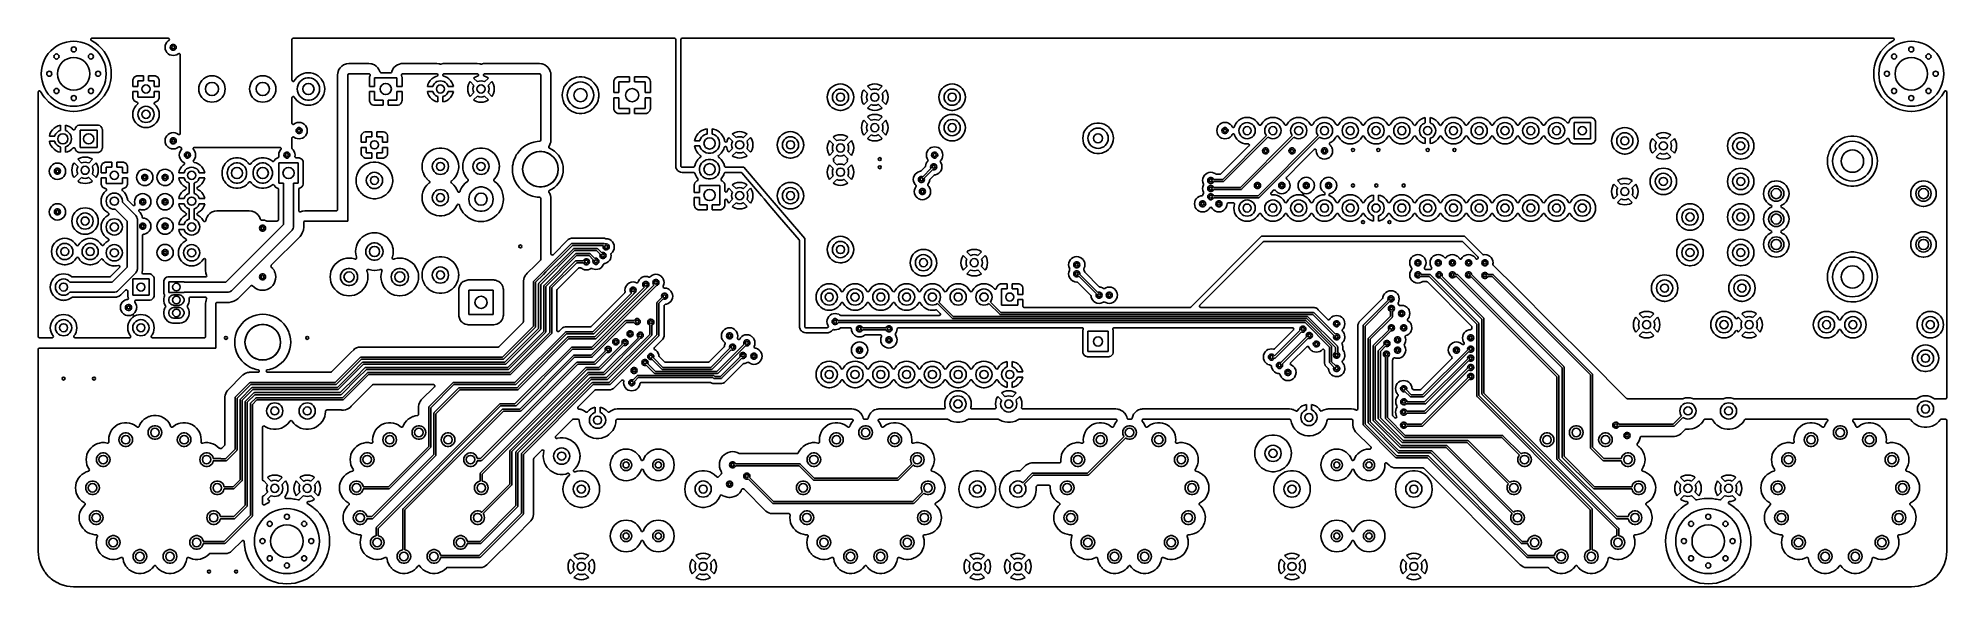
# Model space of a CAD drawing. Extents: x 2.85 to 10.26, y -4.55 to -2.42.
import ezdxf

# ---------------------------------------------------------------- set-up
doc = ezdxf.new("R2010")
doc.units = 0
doc.header["$MEASUREMENT"] = 0
doc.layers.add('BLACK', color=7, linetype='CONTINUOUS')

msp = doc.modelspace()

# ---------------------------------------------------------------- linework, layer by layer
at = {"layer": 'BLACK', "linetype": 'CONTINUOUS'}
for p, q in [((2.9375, -2.4455), (2.9505, -2.4401)), ((2.9505, -2.4401), (2.9641, -2.4362)), ((2.9641, -2.4362), (2.978, -2.4339)), ((2.978, -2.4339), (2.9921, -2.4331)), ((2.9921, -2.4331), (3.0062, -2.4339)), ((3.0062, -2.4339), (3.0202, -2.4362)), ((3.0202, -2.4362), (3.0337, -2.4401)), ((3.0337, -2.4401), (3.0468, -2.4455)), ((3.0581, -2.426), (3.059, -2.4233)), ((3.0588, -2.4286), (3.0581, -2.426)), ((3.0608, -2.4305), (3.0588, -2.4286)), ((3.059, -2.4233), (3.0611, -2.4216)), ((3.0644, -2.4324), (3.0608, -2.4305)), ((3.0611, -2.4216), (3.063, -2.4213)), ((3.063, -2.4213), (3.3581, -2.4213)), ((3.0651, -2.4327), (3.0644, -2.4324)), ((3.0779, -2.441), (3.0651, -2.4327)), ((3.0884, -2.4495), (3.0779, -2.441)), ((3.3532, -2.4369), (3.3494, -2.4429)), ((3.3582, -2.4319), (3.3532, -2.4369)), ((3.3581, -2.4213), (3.3608, -2.4221)), ((3.3607, -2.4303), (3.3582, -2.4319)), ((3.3618, -2.4294), (3.3607, -2.4303)), ((3.3608, -2.4221), (3.3626, -2.4241)), ((3.363, -2.4269), (3.3618, -2.4294)), ((3.3626, -2.4241), (3.363, -2.4269)), ((3.8386, -2.4262), (3.8394, -2.4235)), ((3.8386, -2.5843), (3.8386, -2.4262)), ((3.8394, -2.4235), (3.8414, -2.4217)), ((3.8414, -2.4217), (3.8435, -2.4213)), ((3.8435, -2.4213), (5.3217, -2.4213)), ((5.3217, -2.4213), (5.3243, -2.4221)), ((5.3243, -2.4221), (5.3261, -2.4241)), ((5.3261, -2.4241), (5.3266, -2.4262)), ((5.3266, -2.4262), (5.3266, -2.6498)), ((5.3465, -2.4262), (5.3472, -2.4235)), ((5.3465, -2.6498), (5.3465, -2.4262)), ((5.3472, -2.4235), (5.3493, -2.4217)), ((5.3493, -2.4217), (5.3513, -2.4213)), ((5.3513, -2.4213), (10.0473, -2.4213)), ((10.0324, -2.441), (10.0205, -2.4506)), ((10.0452, -2.4327), (10.0324, -2.441)), ((10.0495, -2.4305), (10.0452, -2.4327)), ((10.0473, -2.4213), (10.0499, -2.4221)), ((10.051, -2.4294), (10.0495, -2.4305)), ((10.0499, -2.4221), (10.0517, -2.4241)), ((10.0521, -2.4269), (10.051, -2.4294)), ((10.0517, -2.4241), (10.0521, -2.4269)), ((10.0634, -2.4455), (10.0765, -2.4401)), ((10.0765, -2.4401), (10.0901, -2.4362)), ((10.0901, -2.4362), (10.104, -2.4339)), ((10.104, -2.4339), (10.1181, -2.4331)), ((10.1181, -2.4331), (10.1322, -2.4339)), ((10.1322, -2.4339), (10.1461, -2.4362)), ((10.1461, -2.4362), (10.1597, -2.4401)), ((10.1597, -2.4401), (10.1728, -2.4455)), ((2.8732, -2.5174), (2.8786, -2.5044)), ((2.8786, -2.5044), (2.8855, -2.492)), ((2.8855, -2.492), (2.8936, -2.4805)), ((2.8936, -2.4805), (2.903, -2.47)), ((2.903, -2.47), (2.9136, -2.4606)), ((2.9136, -2.4606), (2.9251, -2.4524)), ((2.9251, -2.4524), (2.9375, -2.4455)), ((3.0468, -2.4455), (3.0592, -2.4524)), ((3.0592, -2.4524), (3.0707, -2.4606)), ((3.0707, -2.4606), (3.0812, -2.47)), ((3.0812, -2.47), (3.0906, -2.4805)), ((3.0897, -2.4506), (3.0884, -2.4495)), ((3.1005, -2.4614), (3.0897, -2.4506)), ((3.0906, -2.4805), (3.0988, -2.492)), ((3.0988, -2.492), (3.1056, -2.5044)), ((3.1102, -2.4733), (3.1005, -2.4614)), ((3.1005, -2.4614), (3.1005, -2.4614)), ((3.1056, -2.5044), (3.111, -2.5174)), ((3.118, -2.4854), (3.1102, -2.4733)), ((3.1185, -2.4861), (3.118, -2.4854)), ((3.1254, -2.4997), (3.1185, -2.4861)), ((3.1309, -2.514), (3.1254, -2.4997)), ((3.1348, -2.5287), (3.1309, -2.514)), ((3.347, -2.4496), (3.3462, -2.4567)), ((3.3462, -2.4567), (3.3462, -2.4567)), ((3.3462, -2.4567), (3.347, -2.4638)), ((3.3494, -2.4429), (3.347, -2.4496)), ((3.347, -2.4496), (3.347, -2.4496)), ((3.347, -2.4638), (3.347, -2.4638)), ((3.347, -2.4638), (3.3494, -2.4705)), ((3.3494, -2.4705), (3.3504, -2.4721)), ((3.3504, -2.4721), (3.3532, -2.4765)), ((3.3532, -2.4765), (3.3582, -2.4815)), ((3.3582, -2.4815), (3.3642, -2.4853)), ((3.3642, -2.4853), (3.3666, -2.4861)), ((3.3661, -2.4567), (3.3669, -2.4527)), ((3.3669, -2.4607), (3.3661, -2.4567)), ((3.3666, -2.4861), (3.3709, -2.4876)), ((3.3669, -2.4527), (3.3689, -2.4491)), ((3.3689, -2.4643), (3.3669, -2.4607)), ((3.3689, -2.4491), (3.372, -2.4465)), ((3.372, -2.4669), (3.3689, -2.4643)), ((3.3709, -2.4876), (3.3709, -2.4876)), ((3.3709, -2.4876), (3.378, -2.4884)), ((3.372, -2.4465), (3.3759, -2.4451)), ((3.3759, -2.4683), (3.372, -2.4669)), ((3.3759, -2.4451), (3.38, -2.4451)), ((3.38, -2.4683), (3.3759, -2.4683)), ((3.378, -2.4884), (3.385, -2.4876)), ((3.378, -2.4884), (3.378, -2.4884)), ((3.378, -2.4884), (3.378, -2.4884)), ((3.38, -2.4451), (3.3839, -2.4465)), ((3.3839, -2.4669), (3.38, -2.4683)), ((3.3839, -2.4465), (3.387, -2.4491)), ((3.387, -2.4643), (3.3839, -2.4669)), ((3.385, -2.4876), (3.3917, -2.4853)), ((3.385, -2.4876), (3.385, -2.4876)), ((3.385, -2.4876), (3.385, -2.4876)), ((3.387, -2.4491), (3.3891, -2.4527)), ((3.3891, -2.4607), (3.387, -2.4643)), ((3.3891, -2.4527), (3.3898, -2.4567)), ((3.3898, -2.4567), (3.3891, -2.4607)), ((3.3917, -2.4853), (3.3977, -2.4815)), ((3.3977, -2.4815), (3.398, -2.4813)), ((3.3977, -2.4815), (3.3977, -2.4815)), ((3.398, -2.4814), (3.4001, -2.4806)), ((3.398, -2.4813), (3.398, -2.4814)), ((3.4001, -2.4806), (3.4028, -2.4811)), ((3.4028, -2.4811), (3.4048, -2.4829)), ((3.4048, -2.4829), (3.4055, -2.4854)), ((3.4055, -2.4854), (3.4055, -2.7902)), ((9.9794, -2.514), (9.9754, -2.5287)), ((9.9848, -2.4997), (9.9794, -2.514)), ((9.9918, -2.4861), (9.9848, -2.4997)), ((10.0001, -2.4733), (9.9918, -2.4861)), ((9.9992, -2.5174), (10.0046, -2.5044)), ((10.0097, -2.4614), (10.0001, -2.4733)), ((10.0046, -2.5044), (10.0114, -2.492)), ((10.0205, -2.4506), (10.0097, -2.4614)), ((10.0097, -2.4614), (10.0097, -2.4614)), ((10.0114, -2.492), (10.0196, -2.4805)), ((10.0196, -2.4805), (10.029, -2.47)), ((10.0205, -2.4506), (10.0205, -2.4506)), ((10.029, -2.47), (10.0396, -2.4606)), ((10.0396, -2.4606), (10.0511, -2.4524)), ((10.0511, -2.4524), (10.0634, -2.4455)), ((10.1728, -2.4455), (10.1851, -2.4524)), ((10.1851, -2.4524), (10.1967, -2.4606)), ((10.1967, -2.4606), (10.2072, -2.47)), ((10.2072, -2.47), (10.2166, -2.4805)), ((10.2166, -2.4805), (10.2248, -2.492)), ((10.2248, -2.492), (10.2316, -2.5044)), ((10.2316, -2.5044), (10.237, -2.5174)), ((2.8661, -2.5591), (2.8669, -2.5449)), ((2.8669, -2.5732), (2.8661, -2.5591)), ((2.8669, -2.5449), (2.8693, -2.531)), ((2.8693, -2.5871), (2.8669, -2.5732)), ((2.8693, -2.531), (2.8732, -2.5174)), ((2.8732, -2.6007), (2.8693, -2.5871)), ((3.111, -2.5174), (3.115, -2.531)), ((3.115, -2.5871), (3.111, -2.6007)), ((3.115, -2.531), (3.1173, -2.5449)), ((3.1173, -2.5732), (3.115, -2.5871)), ((3.1173, -2.5449), (3.1181, -2.5591)), ((3.1181, -2.5591), (3.1173, -2.5732)), ((3.1309, -2.6041), (3.1348, -2.5894)), ((3.1372, -2.5438), (3.1348, -2.5287)), ((3.1348, -2.5894), (3.1372, -2.5743)), ((3.138, -2.5591), (3.1372, -2.5438)), ((3.1372, -2.5743), (3.138, -2.5591)), ((3.2215, -2.5824), (3.2213, -2.5847)), ((3.2213, -2.5847), (3.2213, -2.6083)), ((3.2235, -2.5771), (3.2215, -2.5824)), ((3.2215, -2.5824), (3.2215, -2.5824)), ((3.2269, -2.5726), (3.2235, -2.5771)), ((3.2235, -2.5771), (3.2235, -2.5771)), ((3.2314, -2.5692), (3.2269, -2.5726)), ((3.2269, -2.5726), (3.2269, -2.5726)), ((3.2367, -2.5672), (3.2314, -2.5692)), ((3.2314, -2.5692), (3.2314, -2.5692)), ((3.2391, -2.5669), (3.2367, -2.5672)), ((3.2367, -2.5672), (3.2367, -2.5672)), ((3.2626, -2.5669), (3.2391, -2.5669)), ((3.2409, -2.6083), (3.2409, -2.5866)), ((3.2409, -2.5866), (3.2626, -2.5866)), ((3.2626, -2.5866), (3.2626, -2.5669)), ((3.3058, -2.5669), (3.2823, -2.5669)), ((3.2823, -2.5669), (3.2823, -2.5866)), ((3.2823, -2.5866), (3.3039, -2.5866)), ((3.3039, -2.5866), (3.3039, -2.6083)), ((3.3082, -2.5672), (3.3058, -2.5669)), ((3.3135, -2.5692), (3.3082, -2.5672)), ((3.3082, -2.5672), (3.3082, -2.5672)), ((3.318, -2.5726), (3.3135, -2.5692)), ((3.3135, -2.5692), (3.3135, -2.5692)), ((3.3214, -2.5771), (3.318, -2.5726)), ((3.318, -2.5726), (3.318, -2.5726)), ((3.3234, -2.5824), (3.3214, -2.5771)), ((3.3214, -2.5771), (3.3214, -2.5771)), ((3.3236, -2.5847), (3.3234, -2.5824)), ((3.3234, -2.5824), (3.3234, -2.5824)), ((3.3236, -2.6083), (3.3236, -2.5847)), ((3.3236, -2.5847), (3.3236, -2.5847)), ((3.484, -2.5925), (3.4891, -2.5852)), ((3.4891, -2.5852), (3.4954, -2.5789)), ((3.4954, -2.5789), (3.5028, -2.5738)), ((3.5028, -2.5738), (3.5108, -2.57)), ((3.5108, -2.57), (3.5195, -2.5677)), ((3.5195, -2.5677), (3.5283, -2.5669)), ((3.5283, -2.5669), (3.5372, -2.5677)), ((3.5372, -2.5677), (3.5459, -2.57)), ((3.5459, -2.57), (3.5539, -2.5738)), ((3.5539, -2.5738), (3.5612, -2.5789)), ((3.5612, -2.5789), (3.5676, -2.5852)), ((3.5676, -2.5852), (3.5727, -2.5925)), ((3.6809, -2.5925), (3.686, -2.5852)), ((3.686, -2.5852), (3.6923, -2.5789)), ((3.6923, -2.5789), (3.6996, -2.5738)), ((3.6996, -2.5738), (3.7077, -2.57)), ((3.7077, -2.57), (3.7163, -2.5677)), ((3.7163, -2.5677), (3.7252, -2.5669)), ((3.7252, -2.5669), (3.7341, -2.5677)), ((3.7341, -2.5677), (3.7427, -2.57)), ((3.7427, -2.57), (3.7508, -2.5738)), ((3.7508, -2.5738), (3.7581, -2.5789)), ((3.7581, -2.5789), (3.7644, -2.5852)), ((3.7644, -2.5852), (3.7695, -2.5925)), ((3.8388, -2.5858), (3.8386, -2.5843)), ((3.8403, -2.588), (3.8388, -2.5858)), ((3.8429, -2.5891), (3.8403, -2.588)), ((3.8456, -2.5887), (3.8429, -2.5891)), ((3.8476, -2.5868), (3.8456, -2.5887)), ((3.8512, -2.581), (3.8476, -2.5868)), ((3.8577, -2.5734), (3.8512, -2.581)), ((3.8512, -2.581), (3.8512, -2.581)), ((3.8652, -2.567), (3.8577, -2.5734)), ((3.8737, -2.5618), (3.8652, -2.567)), ((3.8652, -2.567), (3.8652, -2.567)), ((3.8655, -2.5953), (3.8704, -2.5889)), ((3.8704, -2.5889), (3.8763, -2.5836)), ((3.8828, -2.558), (3.8737, -2.5618)), ((3.8763, -2.5836), (3.8831, -2.5793)), ((3.8925, -2.5557), (3.8828, -2.558)), ((3.8831, -2.5793), (3.8905, -2.5765)), ((3.8905, -2.5765), (3.8984, -2.575)), ((3.9024, -2.5549), (3.8925, -2.5557)), ((3.8984, -2.575), (3.9064, -2.575)), ((3.9122, -2.5557), (3.9024, -2.5549)), ((3.9064, -2.575), (3.9142, -2.5765)), ((3.9219, -2.558), (3.9122, -2.5557)), ((3.9142, -2.5765), (3.9217, -2.5793)), ((3.9217, -2.5793), (3.9285, -2.5836)), ((3.9311, -2.5618), (3.9219, -2.558)), ((3.9285, -2.5836), (3.9344, -2.5889)), ((3.9395, -2.567), (3.9311, -2.5618)), ((3.9344, -2.5889), (3.9392, -2.5953)), ((3.9421, -2.5692), (3.9395, -2.567)), ((3.9395, -2.567), (3.9395, -2.567)), ((3.9471, -2.5734), (3.9421, -2.5692)), ((3.952, -2.5793), (3.9471, -2.5734)), ((3.9535, -2.581), (3.952, -2.5793)), ((3.9587, -2.5894), (3.9535, -2.581)), ((3.9535, -2.581), (3.9535, -2.581)), ((3.9604, -2.5935), (3.9587, -2.5894)), ((4.0163, -2.556), (4.0155, -2.5639)), ((4.0155, -2.5639), (4.0155, -3.0855)), ((4.0171, -2.5528), (4.0163, -2.556)), ((4.0179, -2.5501), (4.0171, -2.5528)), ((4.0209, -2.5427), (4.0179, -2.5501)), ((4.0179, -2.5501), (4.0179, -2.5501)), ((4.0254, -2.5361), (4.0209, -2.5427)), ((4.0209, -2.5427), (4.0209, -2.5427)), ((4.03, -2.5314), (4.0254, -2.5361)), ((4.032, -2.5296), (4.03, -2.5314)), ((4.0386, -2.525), (4.032, -2.5296)), ((4.032, -2.5296), (4.032, -2.5296)), ((4.0459, -2.5218), (4.0386, -2.525)), ((4.0386, -2.525), (4.0386, -2.525)), ((4.0496, -2.5208), (4.0459, -2.5218)), ((4.0516, -2.5204), (4.0496, -2.5208)), ((4.0595, -2.5195), (4.0516, -2.5204)), ((4.0551, -2.5639), (4.0559, -2.5613)), ((4.0551, -2.8013), (4.0551, -2.5639)), ((4.0559, -2.5613), (4.058, -2.5595)), ((4.058, -2.5595), (4.06, -2.5591)), ((4.06, -2.5195), (4.0595, -2.5195)), ((4.0595, -2.5195), (4.0595, -2.5195)), ((4.1369, -2.5195), (4.06, -2.5195)), ((4.06, -2.5195), (4.06, -2.5195)), ((4.06, -2.5591), (4.1369, -2.5591)), ((4.1449, -2.5203), (4.1369, -2.5195)), ((4.1369, -2.5195), (4.1369, -2.5195)), ((4.1369, -2.5591), (4.1395, -2.5598)), ((4.1396, -2.5706), (4.1394, -2.5729)), ((4.1394, -2.5729), (4.1394, -2.6083)), ((4.1395, -2.5598), (4.1413, -2.5619)), ((4.1415, -2.5656), (4.1396, -2.5706)), ((4.1396, -2.5706), (4.1396, -2.5706)), ((4.1413, -2.5619), (4.1417, -2.5646)), ((4.1417, -2.5646), (4.1415, -2.5656)), ((4.148, -2.5211), (4.1449, -2.5203)), ((4.1449, -2.5203), (4.1449, -2.5203)), ((4.1449, -2.5203), (4.1449, -2.5203)), ((4.1507, -2.5218), (4.148, -2.5211)), ((4.148, -2.5211), (4.148, -2.5211)), ((4.148, -2.5211), (4.148, -2.5211)), ((4.1581, -2.5249), (4.1507, -2.5218)), ((4.1507, -2.5218), (4.1507, -2.5218)), ((4.1648, -2.5293), (4.1581, -2.5249)), ((4.1581, -2.5249), (4.1581, -2.5249)), ((4.1591, -2.6083), (4.1591, -2.5748)), ((4.1591, -2.5748), (4.2457, -2.5748)), ((4.1694, -2.5339), (4.1648, -2.5293)), ((4.1648, -2.5293), (4.1648, -2.5293)), ((4.1712, -2.536), (4.1694, -2.5339)), ((4.1759, -2.5425), (4.1712, -2.536)), ((4.1712, -2.536), (4.1712, -2.536)), ((4.1712, -2.536), (4.1712, -2.536)), ((4.179, -2.5499), (4.1759, -2.5425)), ((4.1759, -2.5425), (4.1759, -2.5425)), ((4.1791, -2.5501), (4.179, -2.5499)), ((4.179, -2.5499), (4.179, -2.5499)), ((4.179, -2.5499), (4.179, -2.5499)), ((4.1794, -2.5513), (4.1791, -2.5501)), ((4.1797, -2.5522), (4.1794, -2.5513)), ((4.1815, -2.5543), (4.1797, -2.5522)), ((4.1841, -2.5551), (4.1815, -2.5543)), ((4.2206, -2.5551), (4.1841, -2.5551)), ((4.2215, -2.555), (4.2206, -2.5551)), ((4.224, -2.5537), (4.2215, -2.555)), ((4.2253, -2.5513), (4.224, -2.5537)), ((4.2257, -2.5499), (4.2253, -2.5513)), ((4.2283, -2.5439), (4.2257, -2.5499)), ((4.2296, -2.5415), (4.2283, -2.5439)), ((4.2283, -2.5439), (4.2283, -2.5439)), ((4.2342, -2.5349), (4.2296, -2.5415)), ((4.2296, -2.5415), (4.2296, -2.5415)), ((4.2399, -2.5293), (4.2342, -2.5349)), ((4.2454, -2.5257), (4.2399, -2.5293)), ((4.2478, -2.5244), (4.2454, -2.5257)), ((4.2457, -2.5748), (4.2457, -2.6083)), ((4.2552, -2.5213), (4.2478, -2.5244)), ((4.2478, -2.5244), (4.2478, -2.5244)), ((4.2626, -2.5198), (4.2552, -2.5213)), ((4.2636, -2.5197), (4.2626, -2.5198)), ((4.2631, -2.5629), (4.2644, -2.5605)), ((4.2633, -2.5656), (4.2631, -2.5629)), ((4.2651, -2.5706), (4.2633, -2.5656)), ((4.2678, -2.5195), (4.2636, -2.5197)), ((4.2636, -2.5197), (4.2636, -2.5197)), ((4.2644, -2.5605), (4.2668, -2.5592)), ((4.2654, -2.5729), (4.2651, -2.5706)), ((4.2651, -2.5706), (4.2651, -2.5706)), ((4.2654, -2.6083), (4.2654, -2.5729)), ((4.2654, -2.5729), (4.2654, -2.5729)), ((4.2668, -2.5592), (4.2678, -2.5591)), ((4.3997, -2.5195), (4.2678, -2.5195)), ((4.2678, -2.5195), (4.2678, -2.5195)), ((4.2678, -2.5591), (4.3997, -2.5591)), ((4.3748, -2.5851), (4.3697, -2.5924)), ((4.3811, -2.5788), (4.3748, -2.5851)), ((4.3885, -2.5736), (4.3811, -2.5788)), ((4.3966, -2.5698), (4.3885, -2.5736)), ((4.3945, -2.5935), (4.4005, -2.5897)), ((4.401, -2.5687), (4.3966, -2.5698)), ((4.3966, -2.5698), (4.3966, -2.5698)), ((4.4077, -2.5203), (4.3997, -2.5195)), ((4.3997, -2.5195), (4.3997, -2.5195)), ((4.3997, -2.5591), (4.4024, -2.5598)), ((4.4005, -2.5897), (4.4072, -2.5874)), ((4.4011, -2.5686), (4.401, -2.5687)), ((4.4034, -2.5671), (4.4011, -2.5686)), ((4.4024, -2.5598), (4.4042, -2.5619)), ((4.4046, -2.5646), (4.4034, -2.5671)), ((4.4042, -2.5619), (4.4046, -2.5646)), ((4.4072, -2.5874), (4.4142, -2.5866)), ((4.4109, -2.5211), (4.4077, -2.5203)), ((4.4077, -2.5203), (4.4077, -2.5203)), ((4.4077, -2.5203), (4.4077, -2.5203)), ((4.4128, -2.5216), (4.4109, -2.5211)), ((4.4109, -2.5211), (4.4109, -2.5211)), ((4.4109, -2.5211), (4.4109, -2.5211)), ((4.4129, -2.5217), (4.4128, -2.5216)), ((4.4157, -2.5216), (4.4129, -2.5217)), ((4.4142, -2.5866), (4.4212, -2.5874)), ((4.4164, -2.5213), (4.4157, -2.5216)), ((4.4243, -2.5197), (4.4164, -2.5213)), ((4.4164, -2.5213), (4.4164, -2.5213)), ((4.4212, -2.5874), (4.4278, -2.5897)), ((4.4238, -2.5647), (4.4241, -2.562)), ((4.425, -2.5672), (4.4238, -2.5647)), ((4.4241, -2.562), (4.4259, -2.5599)), ((4.428, -2.5195), (4.4243, -2.5197)), ((4.4243, -2.5197), (4.4243, -2.5197)), ((4.4273, -2.5687), (4.425, -2.5672)), ((4.4259, -2.5599), (4.4285, -2.5591)), ((4.4317, -2.5698), (4.4273, -2.5687)), ((4.4278, -2.5897), (4.4338, -2.5935)), ((4.4281, -2.5195), (4.428, -2.5195)), ((4.428, -2.5195), (4.428, -2.5195)), ((4.4285, -2.5195), (4.4281, -2.5195)), ((4.4286, -2.5195), (4.4285, -2.5195)), ((4.4285, -2.5591), (4.4286, -2.5591)), ((4.5572, -2.5195), (4.4286, -2.5195)), ((4.4286, -2.5591), (4.5572, -2.5591)), ((4.4399, -2.5736), (4.4317, -2.5698)), ((4.4317, -2.5698), (4.4317, -2.5698)), ((4.4472, -2.5788), (4.4399, -2.5736)), ((4.4535, -2.5851), (4.4472, -2.5788)), ((4.4587, -2.5924), (4.4535, -2.5851)), ((4.5292, -2.5895), (4.5272, -2.5924)), ((4.5436, -2.604), (4.5292, -2.5895)), ((4.5292, -2.5895), (4.5292, -2.5895)), ((4.546, -2.5736), (4.5431, -2.5756)), ((4.5431, -2.5756), (4.5431, -2.5756)), ((4.5431, -2.5756), (4.5575, -2.59)), ((4.5541, -2.5698), (4.546, -2.5736)), ((4.546, -2.5736), (4.546, -2.5736)), ((4.5585, -2.5687), (4.5541, -2.5698)), ((4.5541, -2.5698), (4.5541, -2.5698)), ((4.5652, -2.5203), (4.5572, -2.5195)), ((4.5572, -2.5195), (4.5572, -2.5195)), ((4.5572, -2.5591), (4.5599, -2.5598)), ((4.5575, -2.59), (4.558, -2.5897)), ((4.558, -2.5897), (4.5646, -2.5874)), ((4.5586, -2.5686), (4.5585, -2.5687)), ((4.5609, -2.5671), (4.5586, -2.5686)), ((4.5599, -2.5598), (4.5617, -2.5619)), ((4.5621, -2.5646), (4.5609, -2.5671)), ((4.5617, -2.5619), (4.5621, -2.5646)), ((4.5646, -2.5874), (4.5717, -2.5866)), ((4.5684, -2.5211), (4.5652, -2.5203)), ((4.5652, -2.5203), (4.5652, -2.5203)), ((4.5652, -2.5203), (4.5652, -2.5203)), ((4.5703, -2.5216), (4.5684, -2.5211)), ((4.5684, -2.5211), (4.5684, -2.5211)), ((4.5684, -2.5211), (4.5684, -2.5211)), ((4.5704, -2.5217), (4.5703, -2.5216)), ((4.5731, -2.5216), (4.5704, -2.5217)), ((4.5717, -2.5866), (4.5787, -2.5874)), ((4.5739, -2.5213), (4.5731, -2.5216)), ((4.5818, -2.5197), (4.5739, -2.5213)), ((4.5739, -2.5213), (4.5739, -2.5213)), ((4.5787, -2.5874), (4.5853, -2.5897)), ((4.5813, -2.5647), (4.5816, -2.562)), ((4.5825, -2.5672), (4.5813, -2.5647)), ((4.5816, -2.562), (4.5834, -2.5599)), ((4.5855, -2.5195), (4.5818, -2.5197)), ((4.5818, -2.5197), (4.5818, -2.5197)), ((4.5848, -2.5687), (4.5825, -2.5672)), ((4.5834, -2.5599), (4.586, -2.5591)), ((4.5892, -2.5698), (4.5848, -2.5687)), ((4.5853, -2.5897), (4.5858, -2.59)), ((4.5856, -2.5195), (4.5855, -2.5195)), ((4.5855, -2.5195), (4.5855, -2.5195)), ((4.5859, -2.5195), (4.5856, -2.5195)), ((4.5858, -2.59), (4.6002, -2.5756)), ((4.5861, -2.5195), (4.5859, -2.5195)), ((4.586, -2.5591), (4.5861, -2.5591)), ((4.7983, -2.5195), (4.5861, -2.5195)), ((4.5861, -2.5591), (4.7983, -2.5591)), ((4.5973, -2.5736), (4.5892, -2.5698)), ((4.5892, -2.5698), (4.5892, -2.5698)), ((4.6002, -2.5756), (4.5973, -2.5736)), ((4.6141, -2.5895), (4.5997, -2.604)), ((4.6161, -2.5924), (4.6141, -2.5895)), ((4.8062, -2.5203), (4.7983, -2.5195)), ((4.7983, -2.5195), (4.7983, -2.5195)), ((4.7983, -2.5591), (4.8009, -2.5598)), ((4.8009, -2.5598), (4.8027, -2.5619)), ((4.8027, -2.5619), (4.8031, -2.5639)), ((4.8031, -2.5639), (4.8031, -2.816)), ((4.8094, -2.5211), (4.8062, -2.5203)), ((4.8062, -2.5203), (4.8062, -2.5203)), ((4.8062, -2.5203), (4.8062, -2.5203)), ((4.8121, -2.5218), (4.8094, -2.5211)), ((4.8094, -2.5211), (4.8094, -2.5211)), ((4.8094, -2.5211), (4.8094, -2.5211)), ((4.8195, -2.5249), (4.8121, -2.5218)), ((4.8121, -2.5218), (4.8121, -2.5218)), ((4.8261, -2.5293), (4.8195, -2.5249)), ((4.8195, -2.5249), (4.8195, -2.5249)), ((4.8308, -2.5339), (4.8261, -2.5293)), ((4.8261, -2.5293), (4.8261, -2.5293)), ((4.8326, -2.536), (4.8308, -2.5339)), ((4.8372, -2.5425), (4.8326, -2.536)), ((4.8326, -2.536), (4.8326, -2.536)), ((4.8326, -2.536), (4.8326, -2.536)), ((4.8404, -2.5499), (4.8372, -2.5425)), ((4.8372, -2.5425), (4.8372, -2.5425)), ((4.8372, -2.5425), (4.8372, -2.5425)), ((4.8414, -2.5535), (4.8404, -2.5499)), ((4.8418, -2.5555), (4.8414, -2.5535)), ((4.8427, -2.5635), (4.8418, -2.5555)), ((4.8427, -2.5639), (4.8427, -2.5635)), ((4.8427, -2.6419), (4.8427, -2.5639)), ((4.9132, -2.5864), (4.9054, -2.5936)), ((4.9219, -2.5804), (4.9132, -2.5864)), ((4.9315, -2.5758), (4.9219, -2.5804)), ((4.9417, -2.5726), (4.9315, -2.5758)), ((4.9522, -2.571), (4.9417, -2.5726)), ((4.9417, -2.5726), (4.9417, -2.5726)), ((4.9628, -2.571), (4.9522, -2.571)), ((4.9522, -2.571), (4.9522, -2.571)), ((4.9733, -2.5726), (4.9628, -2.571)), ((4.9628, -2.571), (4.9628, -2.571)), ((4.9835, -2.5758), (4.9733, -2.5726)), ((4.9733, -2.5726), (4.9733, -2.5726)), ((4.993, -2.5804), (4.9835, -2.5758)), ((4.9835, -2.5758), (4.9835, -2.5758)), ((4.9988, -2.5843), (4.993, -2.5804)), ((4.993, -2.5804), (4.993, -2.5804)), ((4.993, -2.5804), (4.993, -2.5804)), ((4.993, -2.5804), (4.993, -2.5804)), ((5.0018, -2.5864), (4.9988, -2.5843)), ((5.0045, -2.5889), (5.0018, -2.5864)), ((5.0096, -2.5936), (5.0045, -2.5889)), ((5.0869, -2.5865), (5.0866, -2.5889)), ((5.0866, -2.5889), (5.0866, -2.6321)), ((5.0888, -2.5812), (5.0869, -2.5865)), ((5.0869, -2.5865), (5.0869, -2.5865)), ((5.0922, -2.5767), (5.0888, -2.5812)), ((5.0888, -2.5812), (5.0888, -2.5812)), ((5.0968, -2.5733), (5.0922, -2.5767)), ((5.0922, -2.5767), (5.0922, -2.5767)), ((5.1021, -2.5713), (5.0968, -2.5733)), ((5.0968, -2.5733), (5.0968, -2.5733)), ((5.1044, -2.5711), (5.1021, -2.5713)), ((5.1021, -2.5713), (5.1021, -2.5713)), ((5.1476, -2.5711), (5.1044, -2.5711)), ((5.1476, -2.5907), (5.1476, -2.5711)), ((5.2105, -2.5711), (5.1673, -2.5711)), ((5.1673, -2.5711), (5.1673, -2.5907)), ((5.2129, -2.5713), (5.2105, -2.5711)), ((5.2182, -2.5733), (5.2129, -2.5713)), ((5.2129, -2.5713), (5.2129, -2.5713)), ((5.2227, -2.5767), (5.2182, -2.5733)), ((5.2182, -2.5733), (5.2182, -2.5733)), ((5.2261, -2.5812), (5.2227, -2.5767)), ((5.2227, -2.5767), (5.2227, -2.5767)), ((5.2281, -2.5865), (5.2261, -2.5812)), ((5.2261, -2.5812), (5.2261, -2.5812)), ((5.2283, -2.5889), (5.2281, -2.5865)), ((5.2281, -2.5865), (5.2281, -2.5865)), ((5.2283, -2.6321), (5.2283, -2.5889)), ((5.2283, -2.5889), (5.2283, -2.5889)), ((9.973, -2.5438), (9.9722, -2.5591)), ((9.9722, -2.5591), (9.9722, -2.5591)), ((9.9722, -2.5591), (9.973, -2.5743)), ((9.9754, -2.5287), (9.973, -2.5438)), ((9.973, -2.5743), (9.9754, -2.5894)), ((9.9754, -2.5287), (9.9754, -2.5287)), ((9.9754, -2.5894), (9.9754, -2.5894)), ((9.9754, -2.5894), (9.9794, -2.6041)), ((9.9921, -2.5591), (9.9929, -2.5449)), ((9.9929, -2.5732), (9.9921, -2.5591)), ((9.9929, -2.5449), (9.9953, -2.531)), ((9.9953, -2.5871), (9.9929, -2.5732)), ((9.9953, -2.531), (9.9992, -2.5174)), ((9.9992, -2.6007), (9.9953, -2.5871)), ((10.237, -2.5174), (10.2409, -2.531)), ((10.2409, -2.5871), (10.237, -2.6007)), ((10.2409, -2.531), (10.2433, -2.5449)), ((10.2433, -2.5732), (10.2409, -2.5871)), ((10.2433, -2.5449), (10.2441, -2.5591)), ((10.2441, -2.5591), (10.2433, -2.5732)), ((2.8544, -2.6299), (2.8551, -2.6273)), ((2.8544, -2.7165), (2.8544, -2.6299)), ((2.8551, -2.6273), (2.8572, -2.6255)), ((2.8572, -2.6255), (2.8599, -2.6251)), ((2.8599, -2.6251), (2.8624, -2.6262)), ((2.8624, -2.6262), (2.8636, -2.6277)), ((2.8636, -2.6277), (2.8649, -2.6302)), ((2.8649, -2.6302), (2.8658, -2.632)), ((2.8658, -2.632), (2.8741, -2.6448)), ((2.8786, -2.6137), (2.8732, -2.6007)), ((2.8741, -2.6448), (2.8803, -2.6525)), ((2.8855, -2.6261), (2.8786, -2.6137)), ((2.8803, -2.6525), (2.8837, -2.6567)), ((2.8837, -2.6567), (2.8945, -2.6675)), ((2.8936, -2.6376), (2.8855, -2.6261)), ((2.903, -2.6481), (2.8936, -2.6376)), ((2.9136, -2.6576), (2.903, -2.6481)), ((2.9251, -2.6657), (2.9136, -2.6576)), ((3.0707, -2.6576), (3.0592, -2.6657)), ((3.0812, -2.6481), (3.0707, -2.6576)), ((3.0906, -2.6376), (3.0812, -2.6481)), ((3.0897, -2.6675), (3.1005, -2.6567)), ((3.0988, -2.6261), (3.0906, -2.6376)), ((3.1056, -2.6137), (3.0988, -2.6261)), ((3.1005, -2.6567), (3.1102, -2.6448)), ((3.111, -2.6007), (3.1056, -2.6137)), ((3.1102, -2.6448), (3.1185, -2.632)), ((3.1185, -2.632), (3.1254, -2.6184)), ((3.1254, -2.6184), (3.1309, -2.6041)), ((3.2213, -2.6083), (3.2409, -2.6083)), ((3.2409, -2.628), (3.2213, -2.628)), ((3.2213, -2.628), (3.2213, -2.6515)), ((3.2213, -2.6515), (3.2215, -2.6538)), ((3.2215, -2.6538), (3.2215, -2.6538)), ((3.2215, -2.6538), (3.2235, -2.6591)), ((3.2235, -2.6591), (3.2235, -2.6591)), ((3.2235, -2.6591), (3.2269, -2.6637)), ((3.2269, -2.6637), (3.2269, -2.6637)), ((3.2269, -2.6637), (3.2314, -2.6671)), ((3.2409, -2.6496), (3.2409, -2.628)), ((3.3039, -2.6496), (3.2409, -2.6496)), ((3.3039, -2.6083), (3.3236, -2.6083)), ((3.3236, -2.628), (3.3039, -2.628)), ((3.3039, -2.628), (3.3039, -2.6496)), ((3.3135, -2.6671), (3.318, -2.6637)), ((3.318, -2.6637), (3.3214, -2.6591)), ((3.318, -2.6637), (3.318, -2.6637)), ((3.3214, -2.6591), (3.3234, -2.6538)), ((3.3214, -2.6591), (3.3214, -2.6591)), ((3.3234, -2.6538), (3.3236, -2.6515)), ((3.3234, -2.6538), (3.3234, -2.6538)), ((3.3236, -2.6515), (3.3236, -2.628)), ((3.3236, -2.6515), (3.3236, -2.6515)), ((3.4772, -2.6181), (3.4779, -2.6092)), ((3.4779, -2.627), (3.4772, -2.6181)), ((3.4779, -2.6092), (3.4803, -2.6006)), ((3.4803, -2.6356), (3.4779, -2.627)), ((3.4803, -2.6006), (3.484, -2.5925)), ((3.484, -2.6437), (3.4803, -2.6356)), ((3.4891, -2.651), (3.484, -2.6437)), ((3.4954, -2.6573), (3.4891, -2.651)), ((3.5028, -2.6624), (3.4954, -2.6573)), ((3.5108, -2.6662), (3.5028, -2.6624)), ((3.5539, -2.6624), (3.5459, -2.6662)), ((3.5612, -2.6573), (3.5539, -2.6624)), ((3.5676, -2.651), (3.5612, -2.6573)), ((3.5727, -2.6437), (3.5676, -2.651)), ((3.5727, -2.5925), (3.5764, -2.6006)), ((3.5764, -2.6356), (3.5727, -2.6437)), ((3.5764, -2.6006), (3.5787, -2.6092)), ((3.5787, -2.627), (3.5764, -2.6356)), ((3.5787, -2.6092), (3.5795, -2.6181)), ((3.5795, -2.6181), (3.5787, -2.627)), ((3.674, -2.6181), (3.6748, -2.6092)), ((3.6748, -2.627), (3.674, -2.6181)), ((3.6748, -2.6092), (3.6771, -2.6006)), ((3.6771, -2.6356), (3.6748, -2.627)), ((3.6771, -2.6006), (3.6809, -2.5925)), ((3.6809, -2.6437), (3.6771, -2.6356)), ((3.686, -2.651), (3.6809, -2.6437)), ((3.6923, -2.6573), (3.686, -2.651)), ((3.6996, -2.6624), (3.6923, -2.6573)), ((3.7077, -2.6662), (3.6996, -2.6624)), ((3.7508, -2.6624), (3.7427, -2.6662)), ((3.7581, -2.6573), (3.7508, -2.6624)), ((3.7644, -2.651), (3.7581, -2.6573)), ((3.7695, -2.6437), (3.7644, -2.651)), ((3.7695, -2.5925), (3.7733, -2.6006)), ((3.7733, -2.6356), (3.7695, -2.6437)), ((3.7733, -2.6006), (3.7756, -2.6092)), ((3.7756, -2.627), (3.7733, -2.6356)), ((3.7756, -2.6092), (3.7764, -2.6181)), ((3.7764, -2.6181), (3.7756, -2.627)), ((3.8386, -2.6519), (3.8394, -2.6493)), ((3.8386, -2.7508), (3.8386, -2.6519)), ((3.8394, -2.6493), (3.8414, -2.6475)), ((3.8414, -2.6475), (3.8442, -2.6471)), ((3.8442, -2.6471), (3.8467, -2.6482)), ((3.8467, -2.6482), (3.8476, -2.6494)), ((3.8476, -2.6494), (3.8512, -2.6553)), ((3.8512, -2.6553), (3.8512, -2.6553)), ((3.8512, -2.6553), (3.8524, -2.6567)), ((3.8524, -2.6567), (3.8577, -2.6628)), ((3.8577, -2.6628), (3.862, -2.6665)), ((3.8591, -2.6181), (3.8598, -2.6102)), ((3.8598, -2.6261), (3.8591, -2.6181)), ((3.8598, -2.6102), (3.862, -2.6025)), ((3.862, -2.6338), (3.8598, -2.6261)), ((3.862, -2.6025), (3.8655, -2.5953)), ((3.8655, -2.6409), (3.862, -2.6338)), ((3.8704, -2.6473), (3.8655, -2.6409)), ((3.8763, -2.6527), (3.8704, -2.6473)), ((3.8831, -2.6569), (3.8763, -2.6527)), ((3.8905, -2.6598), (3.8831, -2.6569)), ((3.8984, -2.6612), (3.8905, -2.6598)), ((3.9064, -2.6612), (3.8984, -2.6612)), ((3.9142, -2.6598), (3.9064, -2.6612)), ((3.9217, -2.6569), (3.9142, -2.6598)), ((3.9285, -2.6527), (3.9217, -2.6569)), ((3.9344, -2.6473), (3.9285, -2.6527)), ((3.9392, -2.6409), (3.9344, -2.6473)), ((3.9392, -2.5953), (3.9427, -2.6025)), ((3.9427, -2.6338), (3.9392, -2.6409)), ((3.9395, -2.6692), (3.9471, -2.6628)), ((3.9427, -2.6025), (3.9449, -2.6102)), ((3.9449, -2.6261), (3.9427, -2.6338)), ((3.9449, -2.6102), (3.9457, -2.6181)), ((3.9457, -2.6181), (3.9449, -2.6261)), ((3.9471, -2.6628), (3.9535, -2.6553)), ((3.9535, -2.6553), (3.9587, -2.6468)), ((3.9587, -2.6468), (3.9625, -2.6376)), ((3.9625, -2.5986), (3.9604, -2.5935)), ((3.9648, -2.6082), (3.9625, -2.5986)), ((3.9625, -2.6376), (3.9648, -2.628)), ((3.9656, -2.6181), (3.9648, -2.6082)), ((3.9648, -2.628), (3.9656, -2.6181)), ((4.1394, -2.6083), (4.1591, -2.6083)), ((4.1394, -2.628), (4.1394, -2.6633)), ((4.1591, -2.628), (4.1394, -2.628)), ((4.1394, -2.6633), (4.1396, -2.6656)), ((4.1591, -2.6614), (4.1591, -2.628)), ((4.1925, -2.6614), (4.1591, -2.6614)), ((4.1925, -2.6811), (4.1925, -2.6614)), ((4.2457, -2.6614), (4.2122, -2.6614)), ((4.2122, -2.6614), (4.2122, -2.6811)), ((4.2457, -2.6083), (4.2654, -2.6083)), ((4.2654, -2.628), (4.2457, -2.628)), ((4.2457, -2.628), (4.2457, -2.6614)), ((4.2651, -2.6656), (4.2654, -2.6633)), ((4.2654, -2.6633), (4.2654, -2.628)), ((4.2654, -2.6633), (4.2654, -2.6633)), ((4.3659, -2.6005), (4.3638, -2.6083)), ((4.3638, -2.6083), (4.3638, -2.6083)), ((4.3638, -2.6083), (4.3845, -2.6083)), ((4.3638, -2.628), (4.3659, -2.6357)), ((4.3845, -2.628), (4.3638, -2.628)), ((4.3697, -2.5924), (4.3659, -2.6005)), ((4.3659, -2.6005), (4.3659, -2.6005)), ((4.3659, -2.6357), (4.3659, -2.6357)), ((4.3659, -2.6357), (4.3697, -2.6438)), ((4.3697, -2.6438), (4.3748, -2.6511)), ((4.3748, -2.6511), (4.3811, -2.6575)), ((4.3811, -2.6575), (4.3885, -2.6626)), ((4.3845, -2.6083), (4.3858, -2.6044)), ((4.3858, -2.6318), (4.3845, -2.628)), ((4.3858, -2.6044), (4.3895, -2.5985)), ((4.3895, -2.6377), (4.3858, -2.6318)), ((4.3885, -2.6626), (4.3966, -2.6664)), ((4.3895, -2.5985), (4.3945, -2.5935)), ((4.3945, -2.6427), (4.3895, -2.6377)), ((4.4005, -2.6465), (4.3945, -2.6427)), ((4.4043, -2.6478), (4.4005, -2.6465)), ((4.4043, -2.6685), (4.4043, -2.6478)), ((4.4278, -2.6465), (4.424, -2.6478)), ((4.424, -2.6478), (4.424, -2.6685)), ((4.4338, -2.6427), (4.4278, -2.6465)), ((4.4317, -2.6664), (4.4399, -2.6626)), ((4.4338, -2.5935), (4.4388, -2.5985)), ((4.4388, -2.6377), (4.4338, -2.6427)), ((4.4388, -2.5985), (4.4426, -2.6044)), ((4.4426, -2.6318), (4.4388, -2.6377)), ((4.4399, -2.6626), (4.4472, -2.6575)), ((4.4426, -2.6044), (4.4439, -2.6083)), ((4.4439, -2.628), (4.4426, -2.6318)), ((4.4439, -2.6083), (4.4645, -2.6083)), ((4.4645, -2.628), (4.4439, -2.628)), ((4.4472, -2.6575), (4.4535, -2.6511)), ((4.4535, -2.6511), (4.4587, -2.6438)), ((4.4625, -2.6005), (4.4587, -2.5924)), ((4.4587, -2.6438), (4.4625, -2.6357)), ((4.4645, -2.6083), (4.4625, -2.6005)), ((4.4625, -2.6005), (4.4625, -2.6005)), ((4.4625, -2.6357), (4.4645, -2.628)), ((4.4625, -2.6357), (4.4625, -2.6357)), ((4.4645, -2.6083), (4.4645, -2.6083)), ((4.5211, -2.6092), (4.5203, -2.6181)), ((4.5203, -2.6181), (4.5203, -2.6181)), ((4.5203, -2.6181), (4.5211, -2.627)), ((4.5234, -2.6005), (4.5211, -2.6092)), ((4.5211, -2.6092), (4.5211, -2.6092)), ((4.5211, -2.627), (4.5211, -2.627)), ((4.5211, -2.627), (4.5234, -2.6357)), ((4.5272, -2.5924), (4.5234, -2.6005)), ((4.5234, -2.6005), (4.5234, -2.6005)), ((4.5234, -2.6357), (4.5234, -2.6357)), ((4.5234, -2.6357), (4.5272, -2.6438)), ((4.5272, -2.5924), (4.5272, -2.5924)), ((4.5272, -2.6438), (4.5292, -2.6467)), ((4.5292, -2.6467), (4.5436, -2.6323)), ((4.5402, -2.6181), (4.5409, -2.6111)), ((4.5409, -2.6251), (4.5402, -2.6181)), ((4.5409, -2.6111), (4.5433, -2.6044)), ((4.5433, -2.6318), (4.5409, -2.6251)), ((4.5575, -2.6462), (4.5431, -2.6606)), ((4.5431, -2.6606), (4.546, -2.6626)), ((4.5433, -2.6044), (4.5436, -2.604)), ((4.5436, -2.6323), (4.5433, -2.6318)), ((4.546, -2.6626), (4.546, -2.6626)), ((4.546, -2.6626), (4.5541, -2.6664)), ((4.558, -2.6465), (4.5575, -2.6462)), ((4.5646, -2.6488), (4.558, -2.6465)), ((4.5717, -2.6496), (4.5646, -2.6488)), ((4.5787, -2.6488), (4.5717, -2.6496)), ((4.5853, -2.6465), (4.5787, -2.6488)), ((4.5858, -2.6462), (4.5853, -2.6465)), ((4.6002, -2.6606), (4.5858, -2.6462)), ((4.5892, -2.6664), (4.5973, -2.6626)), ((4.5973, -2.6626), (4.6002, -2.6606)), ((4.5997, -2.604), (4.6, -2.6044)), ((4.6, -2.6318), (4.5997, -2.6323)), ((4.5997, -2.6323), (4.6141, -2.6467)), ((4.6, -2.6044), (4.6024, -2.6111)), ((4.6024, -2.6251), (4.6, -2.6318)), ((4.6024, -2.6111), (4.6031, -2.6181)), ((4.6031, -2.6181), (4.6024, -2.6251)), ((4.6141, -2.6467), (4.6161, -2.6438)), ((4.6199, -2.6005), (4.6161, -2.5924)), ((4.6161, -2.5924), (4.6161, -2.5924)), ((4.6161, -2.6438), (4.6199, -2.6357)), ((4.6222, -2.6092), (4.6199, -2.6005)), ((4.6199, -2.6005), (4.6199, -2.6005)), ((4.6199, -2.6357), (4.6222, -2.627)), ((4.6199, -2.6357), (4.6199, -2.6357)), ((4.623, -2.6181), (4.6222, -2.6092)), ((4.6222, -2.6092), (4.6222, -2.6092)), ((4.6222, -2.627), (4.623, -2.6181)), ((4.6222, -2.627), (4.6222, -2.627)), ((4.623, -2.6181), (4.623, -2.6181)), ((4.8427, -2.816), (4.8427, -2.6419)), ((4.8872, -2.6313), (4.8864, -2.6419)), ((4.8864, -2.6419), (4.8872, -2.6525)), ((4.8864, -2.6419), (4.8864, -2.6419)), ((4.8896, -2.621), (4.8872, -2.6313)), ((4.8872, -2.6525), (4.8896, -2.6629)), ((4.8934, -2.6111), (4.8896, -2.621)), ((4.8896, -2.621), (4.8896, -2.621)), ((4.8896, -2.6629), (4.8896, -2.6629)), ((4.8896, -2.6629), (4.8925, -2.6705)), ((4.8987, -2.6019), (4.8934, -2.6111)), ((4.8934, -2.6111), (4.8934, -2.6111)), ((4.9054, -2.5936), (4.8987, -2.6019)), ((4.9063, -2.6419), (4.9071, -2.633)), ((4.9071, -2.6508), (4.9063, -2.6419)), ((4.9071, -2.633), (4.9094, -2.6244)), ((4.9094, -2.6594), (4.9071, -2.6508)), ((4.9094, -2.6244), (4.9132, -2.6163)), ((4.9132, -2.6675), (4.9094, -2.6594)), ((4.9132, -2.6163), (4.9183, -2.609)), ((4.9183, -2.609), (4.9246, -2.6027)), ((4.9246, -2.6027), (4.9319, -2.5976)), ((4.9319, -2.5976), (4.94, -2.5938)), ((4.94, -2.5938), (4.9486, -2.5915)), ((4.9486, -2.5915), (4.9575, -2.5907)), ((4.9575, -2.5907), (4.9664, -2.5915)), ((4.9664, -2.5915), (4.975, -2.5938)), ((4.975, -2.5938), (4.9831, -2.5976)), ((4.9831, -2.5976), (4.9904, -2.6027)), ((4.9904, -2.6027), (4.9967, -2.609)), ((4.9967, -2.609), (5.0018, -2.6163)), ((5.0018, -2.6163), (5.0056, -2.6244)), ((5.0056, -2.6594), (5.0018, -2.6675)), ((5.0056, -2.6244), (5.0079, -2.633)), ((5.0079, -2.6508), (5.0056, -2.6594)), ((5.0079, -2.633), (5.0087, -2.6419)), ((5.0087, -2.6419), (5.0079, -2.6508)), ((5.0162, -2.6019), (5.0096, -2.5936)), ((5.0096, -2.5936), (5.0096, -2.5936)), ((5.0096, -2.5936), (5.0096, -2.5936)), ((5.0215, -2.6111), (5.0162, -2.6019)), ((5.0254, -2.621), (5.0215, -2.6111)), ((5.0215, -2.6728), (5.0254, -2.6629)), ((5.0278, -2.6313), (5.0254, -2.621)), ((5.0254, -2.6629), (5.0278, -2.6525)), ((5.0279, -2.6328), (5.0278, -2.6313)), ((5.0278, -2.6525), (5.0281, -2.6482)), ((5.0286, -2.6419), (5.0279, -2.6328)), ((5.0281, -2.6482), (5.0286, -2.6419)), ((5.0286, -2.6419), (5.0286, -2.6419)), ((5.0866, -2.6321), (5.1063, -2.6321)), ((5.0866, -2.6518), (5.0866, -2.695)), ((5.1063, -2.6518), (5.0866, -2.6518)), ((5.1063, -2.6321), (5.1063, -2.5907)), ((5.1063, -2.5907), (5.1476, -2.5907)), ((5.1063, -2.6931), (5.1063, -2.6518)), ((5.1673, -2.5907), (5.2087, -2.5907)), ((5.2087, -2.5907), (5.2087, -2.6321)), ((5.2087, -2.6321), (5.2283, -2.6321)), ((5.2283, -2.6518), (5.2087, -2.6518)), ((5.2087, -2.6518), (5.2087, -2.6931)), ((5.2283, -2.695), (5.2283, -2.6518)), ((5.3266, -2.6498), (5.3266, -2.7679)), ((5.3465, -2.7679), (5.3465, -2.6498)), ((5.9149, -2.6409), (5.9142, -2.6498)), ((5.9142, -2.6498), (5.9149, -2.6587)), ((5.9142, -2.6498), (5.9142, -2.6498)), ((5.9173, -2.6322), (5.9149, -2.6409)), ((5.9149, -2.6409), (5.9149, -2.6409)), ((5.9149, -2.6587), (5.9149, -2.6587)), ((5.9149, -2.6587), (5.9173, -2.6674)), ((5.921, -2.6241), (5.9173, -2.6322)), ((5.9173, -2.6322), (5.9173, -2.6322)), ((5.9262, -2.6168), (5.921, -2.6241)), ((5.921, -2.6241), (5.921, -2.6241)), ((5.9325, -2.6104), (5.9262, -2.6168)), ((5.9399, -2.6053), (5.9325, -2.6104)), ((5.9341, -2.6498), (5.9348, -2.6428)), ((5.9348, -2.6568), (5.9341, -2.6498)), ((5.9348, -2.6428), (5.9372, -2.6361)), ((5.9372, -2.6635), (5.9348, -2.6568)), ((5.9372, -2.6361), (5.9409, -2.6302)), ((5.9409, -2.6694), (5.9372, -2.6635)), ((5.948, -2.6015), (5.9399, -2.6053)), ((5.9399, -2.6053), (5.9399, -2.6053)), ((5.9409, -2.6302), (5.9459, -2.6252)), ((5.9459, -2.6252), (5.9519, -2.6214)), ((5.9566, -2.5992), (5.948, -2.6015)), ((5.948, -2.6015), (5.948, -2.6015)), ((5.9519, -2.6214), (5.9585, -2.6191)), ((5.9656, -2.5984), (5.9566, -2.5992)), ((5.9566, -2.5992), (5.9566, -2.5992)), ((5.9585, -2.6191), (5.9656, -2.6183)), ((5.9745, -2.5992), (5.9656, -2.5984)), ((5.9656, -2.5984), (5.9656, -2.5984)), ((5.9656, -2.6183), (5.9726, -2.6191)), ((5.9726, -2.6191), (5.9792, -2.6214)), ((5.9831, -2.6015), (5.9745, -2.5992)), ((5.9745, -2.5992), (5.9745, -2.5992)), ((5.9745, -2.5992), (5.9745, -2.5992)), ((5.9745, -2.5992), (5.9745, -2.5992)), ((5.9745, -2.5992), (5.9745, -2.5992)), ((5.9792, -2.6214), (5.9852, -2.6252)), ((5.9912, -2.6053), (5.9831, -2.6015)), ((5.9831, -2.6015), (5.9831, -2.6015)), ((5.9852, -2.6252), (5.9902, -2.6302)), ((5.9902, -2.6302), (5.9939, -2.6361)), ((5.9939, -2.6635), (5.9902, -2.6694)), ((5.9986, -2.6104), (5.9912, -2.6053)), ((5.9912, -2.6053), (5.9912, -2.6053)), ((5.9939, -2.6361), (5.9963, -2.6428)), ((5.9963, -2.6568), (5.9939, -2.6635)), ((5.9963, -2.6428), (5.997, -2.6498)), ((5.997, -2.6498), (5.9963, -2.6568)), ((6.0049, -2.6168), (5.9986, -2.6104)), ((6.0101, -2.6241), (6.0049, -2.6168)), ((6.0049, -2.6168), (6.0049, -2.6168)), ((6.0138, -2.6322), (6.0101, -2.6241)), ((6.0162, -2.6409), (6.0138, -2.6322)), ((6.0138, -2.6674), (6.0162, -2.6587)), ((6.0169, -2.6498), (6.0162, -2.6409)), ((6.0162, -2.6587), (6.0169, -2.6498)), ((6.0169, -2.6498), (6.0169, -2.6498)), ((6.048, -2.6409), (6.0472, -2.6498)), ((6.0472, -2.6498), (6.048, -2.6587)), ((6.0472, -2.6498), (6.0472, -2.6498)), ((6.0503, -2.6322), (6.048, -2.6409)), ((6.048, -2.6409), (6.048, -2.6409)), ((6.048, -2.6587), (6.048, -2.6587)), ((6.048, -2.6587), (6.0503, -2.6674)), ((6.0541, -2.6241), (6.0503, -2.6322)), ((6.0503, -2.6322), (6.0503, -2.6322)), ((6.0561, -2.6212), (6.0541, -2.6241)), ((6.0541, -2.6241), (6.0541, -2.6241)), ((6.0706, -2.6357), (6.0561, -2.6212)), ((6.0561, -2.6212), (6.0561, -2.6212)), ((6.0561, -2.6784), (6.0706, -2.664)), ((6.0671, -2.6498), (6.0679, -2.6428)), ((6.0679, -2.6568), (6.0671, -2.6498)), ((6.0679, -2.6428), (6.0702, -2.6361)), ((6.0702, -2.6635), (6.0679, -2.6568)), ((6.0729, -2.6053), (6.0701, -2.6073)), ((6.0701, -2.6073), (6.0701, -2.6073)), ((6.0701, -2.6073), (6.0845, -2.6217)), ((6.0702, -2.6361), (6.0706, -2.6357)), ((6.0706, -2.664), (6.0702, -2.6635)), ((6.081, -2.6015), (6.0729, -2.6053)), ((6.0729, -2.6053), (6.0729, -2.6053)), ((6.0897, -2.5992), (6.081, -2.6015)), ((6.081, -2.6015), (6.081, -2.6015)), ((6.0845, -2.6217), (6.085, -2.6214)), ((6.085, -2.6214), (6.0916, -2.6191)), ((6.0986, -2.5984), (6.0897, -2.5992)), ((6.0897, -2.5992), (6.0897, -2.5992)), ((6.0916, -2.6191), (6.0986, -2.6183)), ((6.1075, -2.5992), (6.0986, -2.5984)), ((6.0986, -2.5984), (6.0986, -2.5984)), ((6.0986, -2.6183), (6.1056, -2.6191)), ((6.1056, -2.6191), (6.1123, -2.6214)), ((6.1162, -2.6015), (6.1075, -2.5992)), ((6.1075, -2.5992), (6.1075, -2.5992)), ((6.1123, -2.6214), (6.1128, -2.6217)), ((6.1128, -2.6217), (6.1272, -2.6073)), ((6.1243, -2.6053), (6.1162, -2.6015)), ((6.1162, -2.6015), (6.1162, -2.6015)), ((6.1272, -2.6073), (6.1243, -2.6053)), ((6.1411, -2.6212), (6.1267, -2.6357)), ((6.1267, -2.6357), (6.127, -2.6361)), ((6.127, -2.6635), (6.1267, -2.664)), ((6.1267, -2.664), (6.1411, -2.6784)), ((6.127, -2.6361), (6.1293, -2.6428)), ((6.1293, -2.6568), (6.127, -2.6635)), ((6.1293, -2.6428), (6.1301, -2.6498)), ((6.1301, -2.6498), (6.1293, -2.6568)), ((6.1431, -2.6241), (6.1411, -2.6212)), ((6.1469, -2.6322), (6.1431, -2.6241)), ((6.1431, -2.6241), (6.1431, -2.6241)), ((6.1492, -2.6409), (6.1469, -2.6322)), ((6.1469, -2.6322), (6.1469, -2.6322)), ((6.1469, -2.6674), (6.1492, -2.6587)), ((6.15, -2.6498), (6.1492, -2.6409)), ((6.1492, -2.6409), (6.1492, -2.6409)), ((6.1492, -2.6587), (6.15, -2.6498)), ((6.1492, -2.6587), (6.1492, -2.6587)), ((6.15, -2.6498), (6.15, -2.6498)), ((6.15, -2.6498), (6.15, -2.6498)), ((6.348, -2.6409), (6.3472, -2.6498)), ((6.3472, -2.6498), (6.348, -2.6587)), ((6.3472, -2.6498), (6.3472, -2.6498)), ((6.3503, -2.6322), (6.348, -2.6409)), ((6.348, -2.6409), (6.348, -2.6409)), ((6.348, -2.6587), (6.348, -2.6587)), ((6.348, -2.6587), (6.3503, -2.6674)), ((6.3541, -2.6241), (6.3503, -2.6322)), ((6.3503, -2.6322), (6.3503, -2.6322)), ((6.3593, -2.6168), (6.3541, -2.6241)), ((6.3541, -2.6241), (6.3541, -2.6241)), ((6.3656, -2.6104), (6.3593, -2.6168)), ((6.3729, -2.6053), (6.3656, -2.6104)), ((6.3671, -2.6498), (6.3679, -2.6428)), ((6.3679, -2.6568), (6.3671, -2.6498)), ((6.3679, -2.6428), (6.3702, -2.6361)), ((6.3702, -2.6635), (6.3679, -2.6568)), ((6.3702, -2.6361), (6.374, -2.6302)), ((6.374, -2.6694), (6.3702, -2.6635)), ((6.381, -2.6015), (6.3729, -2.6053)), ((6.3729, -2.6053), (6.3729, -2.6053)), ((6.374, -2.6302), (6.379, -2.6252)), ((6.379, -2.6252), (6.385, -2.6214)), ((6.3897, -2.5992), (6.381, -2.6015)), ((6.381, -2.6015), (6.381, -2.6015)), ((6.385, -2.6214), (6.3916, -2.6191)), ((6.3986, -2.5984), (6.3897, -2.5992)), ((6.3897, -2.5992), (6.3897, -2.5992)), ((6.3916, -2.6191), (6.3986, -2.6183)), ((6.4075, -2.5992), (6.3986, -2.5984)), ((6.3986, -2.5984), (6.3986, -2.5984)), ((6.3986, -2.6183), (6.4056, -2.6191)), ((6.4056, -2.6191), (6.4123, -2.6214)), ((6.4162, -2.6015), (6.4075, -2.5992)), ((6.4075, -2.5992), (6.4075, -2.5992)), ((6.4075, -2.5992), (6.4075, -2.5992)), ((6.4075, -2.5992), (6.4075, -2.5992)), ((6.4075, -2.5992), (6.4075, -2.5992)), ((6.4123, -2.6214), (6.4183, -2.6252)), ((6.4243, -2.6053), (6.4162, -2.6015)), ((6.4162, -2.6015), (6.4162, -2.6015)), ((6.4183, -2.6252), (6.4232, -2.6302)), ((6.4232, -2.6302), (6.427, -2.6361)), ((6.427, -2.6635), (6.4232, -2.6694)), ((6.4317, -2.6104), (6.4243, -2.6053)), ((6.4243, -2.6053), (6.4243, -2.6053)), ((6.427, -2.6361), (6.4293, -2.6428)), ((6.4293, -2.6568), (6.427, -2.6635)), ((6.4293, -2.6428), (6.4301, -2.6498)), ((6.4301, -2.6498), (6.4293, -2.6568)), ((6.438, -2.6168), (6.4317, -2.6104)), ((6.4431, -2.6241), (6.438, -2.6168)), ((6.438, -2.6168), (6.438, -2.6168)), ((6.4469, -2.6322), (6.4431, -2.6241)), ((6.4492, -2.6409), (6.4469, -2.6322)), ((6.4469, -2.6674), (6.4492, -2.6587)), ((6.45, -2.6498), (6.4492, -2.6409)), ((6.4492, -2.6587), (6.45, -2.6498)), ((9.9794, -2.6041), (9.9848, -2.6184)), ((9.9848, -2.6184), (9.9918, -2.632)), ((9.9918, -2.632), (10.0001, -2.6448)), ((10.0046, -2.6137), (9.9992, -2.6007)), ((10.0001, -2.6448), (10.0041, -2.6498)), ((10.0041, -2.6498), (10.0097, -2.6567)), ((10.0114, -2.6261), (10.0046, -2.6137)), ((10.0097, -2.6567), (10.0205, -2.6675)), ((10.0196, -2.6376), (10.0114, -2.6261)), ((10.029, -2.6481), (10.0196, -2.6376)), ((10.0396, -2.6576), (10.029, -2.6481)), ((10.0511, -2.6657), (10.0396, -2.6576)), ((10.1967, -2.6576), (10.1851, -2.6657)), ((10.2072, -2.6481), (10.1967, -2.6576)), ((10.2166, -2.6376), (10.2072, -2.6481)), ((10.2157, -2.6675), (10.2265, -2.6567)), ((10.2248, -2.6261), (10.2166, -2.6376)), ((10.2316, -2.6137), (10.2248, -2.6261)), ((10.2265, -2.6567), (10.2361, -2.6448)), ((10.237, -2.6007), (10.2316, -2.6137)), ((10.2361, -2.6448), (10.2445, -2.632)), ((10.2445, -2.632), (10.2467, -2.6277)), ((10.2467, -2.6277), (10.2485, -2.6257)), ((10.2485, -2.6257), (10.2512, -2.625)), ((10.2512, -2.625), (10.2538, -2.6259)), ((10.2538, -2.6259), (10.2555, -2.6281)), ((10.2555, -2.6281), (10.2559, -2.6299)), ((10.2559, -2.6299), (10.2559, -3.814)), ((2.8544, -2.8012), (2.8544, -2.7165)), ((2.8945, -2.6675), (2.9011, -2.6728)), ((2.9011, -2.6728), (2.9064, -2.6771)), ((2.9064, -2.6771), (2.9139, -2.682)), ((2.9139, -2.682), (2.9192, -2.6854)), ((2.9192, -2.6854), (2.9328, -2.6923)), ((2.9375, -2.6726), (2.9251, -2.6657)), ((2.9328, -2.6923), (2.947, -2.6978)), ((2.9505, -2.678), (2.9375, -2.6726)), ((2.947, -2.6978), (2.9618, -2.7018)), ((2.9641, -2.6819), (2.9505, -2.678)), ((2.9618, -2.7018), (2.9769, -2.7041)), ((2.978, -2.6842), (2.9641, -2.6819)), ((2.9769, -2.7041), (2.9913, -2.7049)), ((2.9921, -2.685), (2.978, -2.6842)), ((2.9913, -2.7049), (2.9921, -2.7049)), ((3.0062, -2.6842), (2.9921, -2.685)), ((2.9921, -2.7049), (2.9921, -2.7049)), ((2.9921, -2.7049), (2.9921, -2.7049)), ((2.9921, -2.7049), (2.9929, -2.7049)), ((2.9929, -2.7049), (3.0074, -2.7041)), ((3.0202, -2.6819), (3.0062, -2.6842)), ((3.0074, -2.7041), (3.0225, -2.7018)), ((3.0337, -2.678), (3.0202, -2.6819)), ((3.0225, -2.7018), (3.0372, -2.6978)), ((3.0468, -2.6726), (3.0337, -2.678)), ((3.0372, -2.6978), (3.0515, -2.6923)), ((3.0592, -2.6657), (3.0468, -2.6726)), ((3.0515, -2.6923), (3.0651, -2.6854)), ((3.0651, -2.6854), (3.0779, -2.6771)), ((3.0779, -2.6771), (3.0897, -2.6675)), ((3.2218, -2.7076), (3.221, -2.7165)), ((3.221, -2.7165), (3.2218, -2.7255)), ((3.221, -2.7165), (3.221, -2.7165)), ((3.2241, -2.699), (3.2218, -2.7076)), ((3.2218, -2.7076), (3.2218, -2.7076)), ((3.2218, -2.7255), (3.2218, -2.7255)), ((3.2218, -2.7255), (3.2241, -2.7341)), ((3.2279, -2.6908), (3.2241, -2.699)), ((3.2241, -2.699), (3.2241, -2.699)), ((3.2241, -2.7341), (3.2241, -2.7341)), ((3.2241, -2.7341), (3.2279, -2.7422)), ((3.2331, -2.6835), (3.2279, -2.6908)), ((3.2279, -2.6908), (3.2279, -2.6908)), ((3.2314, -2.6671), (3.2314, -2.6671)), ((3.2314, -2.6671), (3.2367, -2.669)), ((3.2393, -2.6773), (3.2331, -2.6835)), ((3.2367, -2.669), (3.2369, -2.6691)), ((3.2369, -2.6691), (3.2393, -2.6705)), ((3.2393, -2.6705), (3.2406, -2.6729)), ((3.2404, -2.6756), (3.2393, -2.6773)), ((3.2406, -2.6729), (3.2404, -2.6756)), ((3.2409, -2.7165), (3.2417, -2.7095)), ((3.2417, -2.7235), (3.2409, -2.7165)), ((3.2417, -2.7095), (3.2441, -2.7029)), ((3.2441, -2.7302), (3.2417, -2.7235)), ((3.2441, -2.7029), (3.2478, -2.6969)), ((3.2478, -2.7362), (3.2441, -2.7302)), ((3.2478, -2.6969), (3.2528, -2.6919)), ((3.2528, -2.7412), (3.2478, -2.7362)), ((3.2528, -2.6919), (3.2588, -2.6882)), ((3.2588, -2.6882), (3.2654, -2.6858)), ((3.2654, -2.6858), (3.2724, -2.685)), ((3.2724, -2.685), (3.2794, -2.6858)), ((3.2794, -2.6858), (3.2861, -2.6882)), ((3.2861, -2.6882), (3.2921, -2.6919)), ((3.2921, -2.6919), (3.2971, -2.6969)), ((3.2971, -2.7362), (3.2921, -2.7412)), ((3.2971, -2.6969), (3.3008, -2.7029)), ((3.3008, -2.7302), (3.2971, -2.7362)), ((3.3008, -2.7029), (3.3031, -2.7095)), ((3.3031, -2.7235), (3.3008, -2.7302)), ((3.3031, -2.7095), (3.3039, -2.7165)), ((3.3039, -2.7165), (3.3031, -2.7235)), ((3.3043, -2.6749), (3.3045, -2.6721)), ((3.3056, -2.6773), (3.3043, -2.6749)), ((3.3045, -2.6721), (3.3061, -2.6699)), ((3.3118, -2.6835), (3.3056, -2.6773)), ((3.3061, -2.6699), (3.3079, -2.6691)), ((3.3079, -2.6691), (3.3082, -2.669)), ((3.3082, -2.669), (3.3135, -2.6671)), ((3.317, -2.6908), (3.3118, -2.6835)), ((3.3118, -2.6835), (3.3118, -2.6835)), ((3.3135, -2.6671), (3.3135, -2.6671)), ((3.3207, -2.699), (3.317, -2.6908)), ((3.317, -2.7422), (3.3207, -2.7341)), ((3.3231, -2.7076), (3.3207, -2.699)), ((3.3207, -2.7341), (3.3231, -2.7255)), ((3.3238, -2.7165), (3.3231, -2.7076)), ((3.3231, -2.7255), (3.3238, -2.7165)), ((3.5195, -2.6685), (3.5108, -2.6662)), ((3.5283, -2.6693), (3.5195, -2.6685)), ((3.5372, -2.6685), (3.5283, -2.6693)), ((3.5459, -2.6662), (3.5372, -2.6685)), ((3.7163, -2.6685), (3.7077, -2.6662)), ((3.7252, -2.6693), (3.7163, -2.6685)), ((3.7341, -2.6685), (3.7252, -2.6693)), ((3.7427, -2.6662), (3.7341, -2.6685)), ((3.862, -2.6665), (3.8652, -2.6692)), ((3.8652, -2.6692), (3.8652, -2.6692)), ((3.8652, -2.6692), (3.8737, -2.6744)), ((3.8737, -2.6744), (3.8801, -2.6771)), ((3.8801, -2.6771), (3.8828, -2.6782)), ((3.8828, -2.6782), (3.8925, -2.6805)), ((3.8925, -2.6805), (3.9024, -2.6813)), ((3.9024, -2.6813), (3.9122, -2.6805)), ((3.9122, -2.6805), (3.9219, -2.6782)), ((3.9219, -2.6782), (3.9311, -2.6744)), ((3.9311, -2.6744), (3.9395, -2.6692)), ((4.1396, -2.6656), (4.1396, -2.6656)), ((4.1396, -2.6656), (4.1416, -2.6709)), ((4.1416, -2.6709), (4.1416, -2.6709)), ((4.1416, -2.6709), (4.145, -2.6755)), ((4.145, -2.6755), (4.145, -2.6755)), ((4.145, -2.6755), (4.1495, -2.6789)), ((4.1495, -2.6789), (4.1495, -2.6789)), ((4.1495, -2.6789), (4.1548, -2.6809)), ((4.1548, -2.6809), (4.1548, -2.6809)), ((4.1548, -2.6809), (4.1572, -2.6811)), ((4.1572, -2.6811), (4.1572, -2.6811)), ((4.1572, -2.6811), (4.1925, -2.6811)), ((4.2122, -2.6811), (4.2476, -2.6811)), ((4.2476, -2.6811), (4.2499, -2.6809)), ((4.2476, -2.6811), (4.2476, -2.6811)), ((4.2499, -2.6809), (4.2552, -2.6789)), ((4.2499, -2.6809), (4.2499, -2.6809)), ((4.2552, -2.6789), (4.2597, -2.6755)), ((4.2552, -2.6789), (4.2552, -2.6789)), ((4.2597, -2.6755), (4.2631, -2.6709)), ((4.2597, -2.6755), (4.2597, -2.6755)), ((4.2631, -2.6709), (4.2651, -2.6656)), ((4.2631, -2.6709), (4.2631, -2.6709)), ((4.2651, -2.6656), (4.2651, -2.6656)), ((4.3966, -2.6664), (4.3966, -2.6664)), ((4.3966, -2.6664), (4.4043, -2.6685)), ((4.4043, -2.6685), (4.4043, -2.6685)), ((4.424, -2.6685), (4.4317, -2.6664)), ((4.4317, -2.6664), (4.4317, -2.6664)), ((4.5541, -2.6664), (4.5541, -2.6664)), ((4.5541, -2.6664), (4.5627, -2.6687)), ((4.5627, -2.6687), (4.5627, -2.6687)), ((4.5627, -2.6687), (4.5717, -2.6695)), ((4.5717, -2.6695), (4.5806, -2.6687)), ((4.5717, -2.6695), (4.5717, -2.6695)), ((4.5806, -2.6687), (4.5892, -2.6664)), ((4.5806, -2.6687), (4.5806, -2.6687)), ((4.5892, -2.6664), (4.5892, -2.6664)), ((4.8925, -2.6705), (4.8934, -2.6728)), ((4.8934, -2.6728), (4.8987, -2.682)), ((4.8987, -2.682), (4.9015, -2.6854)), ((4.9015, -2.6854), (4.9054, -2.6903)), ((4.9054, -2.6903), (4.9127, -2.6971)), ((4.9127, -2.6971), (4.9132, -2.6975)), ((4.9183, -2.6748), (4.9132, -2.6675)), ((4.9132, -2.6975), (4.9219, -2.7035)), ((4.9246, -2.6811), (4.9183, -2.6748)), ((4.9219, -2.7035), (4.9315, -2.7081)), ((4.9319, -2.6863), (4.9246, -2.6811)), ((4.9315, -2.7081), (4.9417, -2.7112)), ((4.94, -2.69), (4.9319, -2.6863)), ((4.9486, -2.6923), (4.94, -2.69)), ((4.9417, -2.7112), (4.9417, -2.7112)), ((4.9417, -2.7112), (4.9417, -2.7112)), ((4.9417, -2.7112), (4.9522, -2.7128)), ((4.9575, -2.6931), (4.9486, -2.6923)), ((4.9522, -2.7128), (4.9522, -2.7128)), ((4.9522, -2.7128), (4.9522, -2.7128)), ((4.9522, -2.7128), (4.9522, -2.7128)), ((4.9522, -2.7128), (4.9628, -2.7128)), ((4.9664, -2.6923), (4.9575, -2.6931)), ((4.9628, -2.7128), (4.9733, -2.7112)), ((4.9628, -2.7128), (4.9628, -2.7128)), ((4.9628, -2.7128), (4.9628, -2.7128)), ((4.975, -2.69), (4.9664, -2.6923)), ((4.9733, -2.7112), (4.9835, -2.7081)), ((4.9733, -2.7112), (4.9733, -2.7112)), ((4.9733, -2.7112), (4.9733, -2.7112)), ((4.9831, -2.6863), (4.975, -2.69)), ((4.9904, -2.6811), (4.9831, -2.6863)), ((4.9835, -2.7081), (4.993, -2.7035)), ((4.9967, -2.6748), (4.9904, -2.6811)), ((4.993, -2.7035), (5.0018, -2.6975)), ((5.0018, -2.6675), (4.9967, -2.6748)), ((5.0018, -2.6975), (5.0078, -2.6919)), ((5.0078, -2.6919), (5.0096, -2.6903)), ((5.0096, -2.6903), (5.0162, -2.682)), ((5.0096, -2.6903), (5.0096, -2.6903)), ((5.0096, -2.6903), (5.0096, -2.6903)), ((5.0162, -2.682), (5.0215, -2.6728)), ((5.0866, -2.695), (5.0869, -2.6973)), ((5.0869, -2.6973), (5.0869, -2.6973)), ((5.0869, -2.6973), (5.0888, -2.7026)), ((5.0888, -2.7026), (5.0888, -2.7026)), ((5.0888, -2.7026), (5.0922, -2.7072)), ((5.0922, -2.7072), (5.0922, -2.7072)), ((5.0922, -2.7072), (5.0968, -2.7106)), ((5.0968, -2.7106), (5.0968, -2.7106)), ((5.0968, -2.7106), (5.1021, -2.7125)), ((5.1021, -2.7125), (5.1021, -2.7125)), ((5.1021, -2.7125), (5.1044, -2.7128)), ((5.1044, -2.7128), (5.1044, -2.7128)), ((5.1044, -2.7128), (5.1476, -2.7128)), ((5.1476, -2.6931), (5.1063, -2.6931)), ((5.1476, -2.7128), (5.1476, -2.6931)), ((5.2087, -2.6931), (5.1673, -2.6931)), ((5.1673, -2.6931), (5.1673, -2.7128)), ((5.1673, -2.7128), (5.2105, -2.7128)), ((5.2105, -2.7128), (5.2129, -2.7125)), ((5.2105, -2.7128), (5.2105, -2.7128)), ((5.2129, -2.7125), (5.2182, -2.7106)), ((5.2129, -2.7125), (5.2129, -2.7125)), ((5.2182, -2.7106), (5.2227, -2.7072)), ((5.2182, -2.7106), (5.2182, -2.7106)), ((5.2227, -2.7072), (5.2261, -2.7026)), ((5.2227, -2.7072), (5.2227, -2.7072)), ((5.2261, -2.7026), (5.2281, -2.6973)), ((5.2261, -2.7026), (5.2261, -2.7026)), ((5.2281, -2.6973), (5.2283, -2.695)), ((5.2281, -2.6973), (5.2281, -2.6973)), ((5.2283, -2.695), (5.2283, -2.695)), ((5.9173, -2.6674), (5.9173, -2.6674)), ((5.9173, -2.6674), (5.921, -2.6755)), ((5.921, -2.6755), (5.921, -2.6755)), ((5.921, -2.6755), (5.9262, -2.6828)), ((5.9262, -2.6828), (5.9325, -2.6892)), ((5.9325, -2.6892), (5.9325, -2.6892)), ((5.9325, -2.6892), (5.9399, -2.6943)), ((5.9399, -2.6943), (5.948, -2.6981)), ((5.9459, -2.6744), (5.9409, -2.6694)), ((5.9519, -2.6782), (5.9459, -2.6744)), ((5.948, -2.6981), (5.9566, -2.7004)), ((5.9585, -2.6805), (5.9519, -2.6782)), ((5.9566, -2.7004), (5.963, -2.701)), ((5.9656, -2.6813), (5.9585, -2.6805)), ((5.963, -2.701), (5.9656, -2.7012)), ((5.9726, -2.6805), (5.9656, -2.6813)), ((5.9656, -2.7012), (5.9678, -2.701)), ((5.9656, -2.7012), (5.9656, -2.7012)), ((5.9656, -2.7012), (5.9656, -2.7012)), ((5.9678, -2.701), (5.9745, -2.7004)), ((5.9792, -2.6782), (5.9726, -2.6805)), ((5.9745, -2.7004), (5.9831, -2.6981)), ((5.9852, -2.6744), (5.9792, -2.6782)), ((5.9831, -2.6981), (5.9912, -2.6943)), ((5.9902, -2.6694), (5.9852, -2.6744)), ((5.9912, -2.6943), (5.9986, -2.6892)), ((5.9986, -2.6892), (6.0049, -2.6828)), ((6.0049, -2.6828), (6.0101, -2.6755)), ((6.0101, -2.6755), (6.0138, -2.6674)), ((6.0503, -2.6674), (6.0503, -2.6674)), ((6.0503, -2.6674), (6.0541, -2.6755)), ((6.0541, -2.6755), (6.0561, -2.6784)), ((6.0845, -2.6779), (6.0701, -2.6923)), ((6.0701, -2.6923), (6.0729, -2.6943)), ((6.0729, -2.7234), (6.0701, -2.7254)), ((6.0701, -2.7254), (6.0701, -2.7254)), ((6.0701, -2.7254), (6.0845, -2.7398)), ((6.0729, -2.6943), (6.0729, -2.6943)), ((6.0729, -2.6943), (6.081, -2.6981)), ((6.081, -2.7196), (6.0729, -2.7234)), ((6.0729, -2.7234), (6.0729, -2.7234)), ((6.081, -2.6981), (6.081, -2.6981)), ((6.081, -2.6981), (6.0897, -2.7004)), ((6.0897, -2.7173), (6.081, -2.7196)), ((6.081, -2.7196), (6.081, -2.7196)), ((6.085, -2.6782), (6.0845, -2.6779)), ((6.0916, -2.6805), (6.085, -2.6782)), ((6.085, -2.7395), (6.0916, -2.7372)), ((6.0897, -2.7004), (6.0897, -2.7004)), ((6.0897, -2.7004), (6.0986, -2.7012)), ((6.0986, -2.7165), (6.0897, -2.7173)), ((6.0897, -2.7173), (6.0897, -2.7173)), ((6.0986, -2.6813), (6.0916, -2.6805)), ((6.0916, -2.7372), (6.0986, -2.7364)), ((6.1056, -2.6805), (6.0986, -2.6813)), ((6.0986, -2.7012), (6.1075, -2.7004)), ((6.0986, -2.7012), (6.0986, -2.7012)), ((6.1075, -2.7173), (6.0986, -2.7165)), ((6.0986, -2.7165), (6.0986, -2.7165)), ((6.0986, -2.7364), (6.1056, -2.7372)), ((6.1123, -2.6782), (6.1056, -2.6805)), ((6.1056, -2.7372), (6.1123, -2.7395)), ((6.1075, -2.7004), (6.1162, -2.6981)), ((6.1075, -2.7004), (6.1075, -2.7004)), ((6.1162, -2.7196), (6.1075, -2.7173)), ((6.1075, -2.7173), (6.1075, -2.7173)), ((6.1128, -2.6779), (6.1123, -2.6782)), ((6.1272, -2.6923), (6.1128, -2.6779)), ((6.1128, -2.7398), (6.1272, -2.7254)), ((6.1162, -2.6981), (6.1243, -2.6943)), ((6.1162, -2.6981), (6.1162, -2.6981)), ((6.1243, -2.7234), (6.1162, -2.7196)), ((6.1162, -2.7196), (6.1162, -2.7196)), ((6.1243, -2.6943), (6.1272, -2.6923)), ((6.1272, -2.7254), (6.1243, -2.7234)), ((6.1411, -2.6784), (6.1431, -2.6755)), ((6.1431, -2.6755), (6.1469, -2.6674)), ((6.1469, -2.6674), (6.1469, -2.6674)), ((6.3503, -2.6674), (6.3503, -2.6674)), ((6.3503, -2.6674), (6.3541, -2.6755)), ((6.3541, -2.6755), (6.3541, -2.6755)), ((6.3541, -2.6755), (6.3593, -2.6828)), ((6.3593, -2.7349), (6.3541, -2.7422)), ((6.3593, -2.6828), (6.3656, -2.6892)), ((6.3656, -2.7285), (6.3593, -2.7349)), ((6.3656, -2.6892), (6.3656, -2.6892)), ((6.3656, -2.6892), (6.3729, -2.6943)), ((6.3729, -2.7234), (6.3656, -2.7285)), ((6.3729, -2.6943), (6.381, -2.6981)), ((6.381, -2.7196), (6.3729, -2.7234)), ((6.3729, -2.7234), (6.3729, -2.7234)), ((6.379, -2.6744), (6.374, -2.6694)), ((6.385, -2.6782), (6.379, -2.6744)), ((6.381, -2.6981), (6.3897, -2.7004)), ((6.3897, -2.7173), (6.381, -2.7196)), ((6.381, -2.7196), (6.381, -2.7196)), ((6.3916, -2.6805), (6.385, -2.6782)), ((6.385, -2.7395), (6.3916, -2.7372)), ((6.3897, -2.7004), (6.3961, -2.701)), ((6.3986, -2.7165), (6.3897, -2.7173)), ((6.3897, -2.7173), (6.3897, -2.7173)), ((6.3986, -2.6813), (6.3916, -2.6805)), ((6.3916, -2.7372), (6.3986, -2.7364)), ((6.3961, -2.701), (6.3986, -2.7012)), ((6.4056, -2.6805), (6.3986, -2.6813)), ((6.3986, -2.7012), (6.4009, -2.701)), ((6.3986, -2.7012), (6.3986, -2.7012)), ((6.3986, -2.7012), (6.3986, -2.7012)), ((6.4075, -2.7173), (6.3986, -2.7165)), ((6.3986, -2.7165), (6.3986, -2.7165)), ((6.3986, -2.7364), (6.4056, -2.7372)), ((6.4009, -2.701), (6.4075, -2.7004)), ((6.4123, -2.6782), (6.4056, -2.6805)), ((6.4056, -2.7372), (6.4123, -2.7395)), ((6.4075, -2.7004), (6.4162, -2.6981)), ((6.4162, -2.7196), (6.4075, -2.7173)), ((6.4075, -2.7173), (6.4075, -2.7173)), ((6.4075, -2.7173), (6.4075, -2.7173)), ((6.4075, -2.7173), (6.4075, -2.7173)), ((6.4075, -2.7173), (6.4075, -2.7173)), ((6.4183, -2.6744), (6.4123, -2.6782)), ((6.4162, -2.6981), (6.4243, -2.6943)), ((6.4243, -2.7234), (6.4162, -2.7196)), ((6.4162, -2.7196), (6.4162, -2.7196)), ((6.4232, -2.6694), (6.4183, -2.6744)), ((6.4243, -2.6943), (6.4317, -2.6892)), ((6.4317, -2.7285), (6.4243, -2.7234)), ((6.4243, -2.7234), (6.4243, -2.7234)), ((6.4317, -2.6892), (6.438, -2.6828)), ((6.438, -2.7349), (6.4317, -2.7285)), ((6.438, -2.6828), (6.4431, -2.6755)), ((6.4381, -2.735), (6.438, -2.7349)), ((6.4431, -2.7422), (6.4381, -2.735)), ((6.4431, -2.6755), (6.4469, -2.6674)), ((7.5168, -2.735), (7.5095, -2.7402)), ((7.5249, -2.7312), (7.5168, -2.735)), ((7.5168, -2.735), (7.5168, -2.735)), ((7.5336, -2.7289), (7.5249, -2.7312)), ((7.5249, -2.7312), (7.5249, -2.7312)), ((7.5425, -2.7281), (7.5336, -2.7289)), ((7.5336, -2.7289), (7.5336, -2.7289)), ((7.5514, -2.7289), (7.5425, -2.7281)), ((7.5425, -2.7281), (7.5425, -2.7281)), ((7.5601, -2.7312), (7.5514, -2.7289)), ((7.5514, -2.7289), (7.5514, -2.7289)), ((7.5514, -2.7289), (7.5514, -2.7289)), ((7.5514, -2.7289), (7.5514, -2.7289)), ((7.5514, -2.7289), (7.5514, -2.7289)), ((7.5682, -2.735), (7.5601, -2.7312)), ((7.5601, -2.7312), (7.5601, -2.7312)), ((7.5756, -2.7402), (7.5682, -2.735)), ((7.5682, -2.735), (7.5682, -2.735)), ((7.6168, -2.735), (7.6095, -2.7402)), ((7.6249, -2.7312), (7.6168, -2.735)), ((7.6168, -2.735), (7.6168, -2.735)), ((7.6336, -2.7289), (7.6249, -2.7312)), ((7.6249, -2.7312), (7.6249, -2.7312)), ((7.6425, -2.7281), (7.6336, -2.7289)), ((7.6336, -2.7289), (7.6336, -2.7289)), ((7.6514, -2.7289), (7.6425, -2.7281)), ((7.6425, -2.7281), (7.6425, -2.7281)), ((7.6601, -2.7312), (7.6514, -2.7289)), ((7.6514, -2.7289), (7.6514, -2.7289)), ((7.6514, -2.7289), (7.6514, -2.7289)), ((7.6514, -2.7289), (7.6514, -2.7289)), ((7.6514, -2.7289), (7.6514, -2.7289)), ((7.6682, -2.735), (7.6601, -2.7312)), ((7.6601, -2.7312), (7.6601, -2.7312)), ((7.6756, -2.7402), (7.6682, -2.735)), ((7.6682, -2.735), (7.6682, -2.735)), ((7.7168, -2.735), (7.7095, -2.7402)), ((7.7249, -2.7312), (7.7168, -2.735)), ((7.7168, -2.735), (7.7168, -2.735)), ((7.7336, -2.7289), (7.7249, -2.7312)), ((7.7249, -2.7312), (7.7249, -2.7312)), ((7.7425, -2.7281), (7.7336, -2.7289)), ((7.7336, -2.7289), (7.7336, -2.7289)), ((7.7514, -2.7289), (7.7425, -2.7281)), ((7.7425, -2.7281), (7.7425, -2.7281)), ((7.7601, -2.7312), (7.7514, -2.7289)), ((7.7514, -2.7289), (7.7514, -2.7289)), ((7.7514, -2.7289), (7.7514, -2.7289)), ((7.7514, -2.7289), (7.7514, -2.7289)), ((7.7514, -2.7289), (7.7514, -2.7289)), ((7.7682, -2.735), (7.7601, -2.7312)), ((7.7601, -2.7312), (7.7601, -2.7312)), ((7.7756, -2.7402), (7.7682, -2.735)), ((7.7682, -2.735), (7.7682, -2.735)), ((7.8168, -2.735), (7.8095, -2.7402)), ((7.8249, -2.7312), (7.8168, -2.735)), ((7.8168, -2.735), (7.8168, -2.735)), ((7.8336, -2.7289), (7.8249, -2.7312)), ((7.8249, -2.7312), (7.8249, -2.7312)), ((7.8425, -2.7281), (7.8336, -2.7289)), ((7.8336, -2.7289), (7.8336, -2.7289)), ((7.8514, -2.7289), (7.8425, -2.7281)), ((7.8425, -2.7281), (7.8425, -2.7281)), ((7.8601, -2.7312), (7.8514, -2.7289)), ((7.8514, -2.7289), (7.8514, -2.7289)), ((7.8514, -2.7289), (7.8514, -2.7289)), ((7.8514, -2.7289), (7.8514, -2.7289)), ((7.8514, -2.7289), (7.8514, -2.7289)), ((7.8682, -2.735), (7.8601, -2.7312)), ((7.8601, -2.7312), (7.8601, -2.7312)), ((7.8756, -2.7402), (7.8682, -2.735)), ((7.8682, -2.735), (7.8682, -2.735)), ((7.9168, -2.735), (7.9095, -2.7402)), ((7.9249, -2.7312), (7.9168, -2.735)), ((7.9168, -2.735), (7.9168, -2.735)), ((7.9336, -2.7289), (7.9249, -2.7312)), ((7.9249, -2.7312), (7.9249, -2.7312)), ((7.9425, -2.7281), (7.9336, -2.7289)), ((7.9336, -2.7289), (7.9336, -2.7289)), ((7.9514, -2.7289), (7.9425, -2.7281)), ((7.9425, -2.7281), (7.9425, -2.7281)), ((7.9601, -2.7312), (7.9514, -2.7289)), ((7.9514, -2.7289), (7.9514, -2.7289)), ((7.9514, -2.7289), (7.9514, -2.7289)), ((7.9514, -2.7289), (7.9514, -2.7289)), ((7.9514, -2.7289), (7.9514, -2.7289)), ((7.9682, -2.735), (7.9601, -2.7312)), ((7.9601, -2.7312), (7.9601, -2.7312)), ((7.9756, -2.7402), (7.9682, -2.735)), ((7.9682, -2.735), (7.9682, -2.735)), ((8.0168, -2.735), (8.0095, -2.7402)), ((8.0249, -2.7312), (8.0168, -2.735)), ((8.0168, -2.735), (8.0168, -2.735)), ((8.0336, -2.7289), (8.0249, -2.7312)), ((8.0249, -2.7312), (8.0249, -2.7312)), ((8.0425, -2.7281), (8.0336, -2.7289)), ((8.0336, -2.7289), (8.0336, -2.7289)), ((8.0514, -2.7289), (8.0425, -2.7281)), ((8.0425, -2.7281), (8.0425, -2.7281)), ((8.0601, -2.7312), (8.0514, -2.7289)), ((8.0514, -2.7289), (8.0514, -2.7289)), ((8.0514, -2.7289), (8.0514, -2.7289)), ((8.0514, -2.7289), (8.0514, -2.7289)), ((8.0514, -2.7289), (8.0514, -2.7289)), ((8.0682, -2.735), (8.0601, -2.7312)), ((8.0601, -2.7312), (8.0601, -2.7312)), ((8.0756, -2.7402), (8.0682, -2.735)), ((8.0682, -2.735), (8.0682, -2.735)), ((8.1168, -2.735), (8.1095, -2.7402)), ((8.1249, -2.7312), (8.1168, -2.735)), ((8.1168, -2.735), (8.1168, -2.735)), ((8.1336, -2.7289), (8.1249, -2.7312)), ((8.1249, -2.7312), (8.1249, -2.7312)), ((8.1425, -2.7281), (8.1336, -2.7289)), ((8.1336, -2.7289), (8.1336, -2.7289)), ((8.1514, -2.7289), (8.1425, -2.7281)), ((8.1425, -2.7281), (8.1425, -2.7281)), ((8.1601, -2.7312), (8.1514, -2.7289)), ((8.1514, -2.7289), (8.1514, -2.7289)), ((8.1514, -2.7289), (8.1514, -2.7289)), ((8.1514, -2.7289), (8.1514, -2.7289)), ((8.1514, -2.7289), (8.1514, -2.7289)), ((8.1682, -2.735), (8.1601, -2.7312)), ((8.1601, -2.7312), (8.1601, -2.7312)), ((8.1756, -2.7402), (8.1682, -2.735)), ((8.1682, -2.735), (8.1682, -2.735)), ((8.2168, -2.735), (8.2095, -2.7402)), ((8.2249, -2.7312), (8.2168, -2.735)), ((8.2327, -2.7292), (8.2249, -2.7312)), ((8.2327, -2.7498), (8.2327, -2.7292)), ((8.2601, -2.7312), (8.2524, -2.7292)), ((8.2524, -2.7292), (8.2524, -2.7498)), ((8.2682, -2.735), (8.2601, -2.7312)), ((8.2755, -2.7402), (8.2682, -2.735)), ((8.3168, -2.735), (8.3095, -2.7402)), ((8.3249, -2.7312), (8.3168, -2.735)), ((8.3168, -2.735), (8.3168, -2.735)), ((8.3336, -2.7289), (8.3249, -2.7312)), ((8.3249, -2.7312), (8.3249, -2.7312)), ((8.3425, -2.7281), (8.3336, -2.7289)), ((8.3336, -2.7289), (8.3336, -2.7289)), ((8.3514, -2.7289), (8.3425, -2.7281)), ((8.3425, -2.7281), (8.3425, -2.7281)), ((8.3601, -2.7312), (8.3514, -2.7289)), ((8.3514, -2.7289), (8.3514, -2.7289)), ((8.3514, -2.7289), (8.3514, -2.7289)), ((8.3514, -2.7289), (8.3514, -2.7289)), ((8.3514, -2.7289), (8.3514, -2.7289)), ((8.3682, -2.735), (8.3601, -2.7312)), ((8.3601, -2.7312), (8.3601, -2.7312)), ((8.3756, -2.7402), (8.3682, -2.735)), ((8.3682, -2.735), (8.3682, -2.735)), ((8.4168, -2.735), (8.4095, -2.7402)), ((8.4249, -2.7312), (8.4168, -2.735)), ((8.4168, -2.735), (8.4168, -2.735)), ((8.4336, -2.7289), (8.4249, -2.7312)), ((8.4249, -2.7312), (8.4249, -2.7312)), ((8.4425, -2.7281), (8.4336, -2.7289)), ((8.4336, -2.7289), (8.4336, -2.7289)), ((8.4514, -2.7289), (8.4425, -2.7281)), ((8.4425, -2.7281), (8.4425, -2.7281)), ((8.4601, -2.7312), (8.4514, -2.7289)), ((8.4514, -2.7289), (8.4514, -2.7289)), ((8.4514, -2.7289), (8.4514, -2.7289)), ((8.4514, -2.7289), (8.4514, -2.7289)), ((8.4514, -2.7289), (8.4514, -2.7289)), ((8.4682, -2.735), (8.4601, -2.7312)), ((8.4601, -2.7312), (8.4601, -2.7312)), ((8.4756, -2.7402), (8.4682, -2.735)), ((8.4682, -2.735), (8.4682, -2.735)), ((8.5168, -2.735), (8.5095, -2.7402)), ((8.5249, -2.7312), (8.5168, -2.735)), ((8.5168, -2.735), (8.5168, -2.735)), ((8.5336, -2.7289), (8.5249, -2.7312)), ((8.5249, -2.7312), (8.5249, -2.7312)), ((8.5425, -2.7281), (8.5336, -2.7289)), ((8.5336, -2.7289), (8.5336, -2.7289)), ((8.5514, -2.7289), (8.5425, -2.7281)), ((8.5425, -2.7281), (8.5425, -2.7281)), ((8.5601, -2.7312), (8.5514, -2.7289)), ((8.5514, -2.7289), (8.5514, -2.7289)), ((8.5514, -2.7289), (8.5514, -2.7289)), ((8.5514, -2.7289), (8.5514, -2.7289)), ((8.5514, -2.7289), (8.5514, -2.7289)), ((8.5682, -2.735), (8.5601, -2.7312)), ((8.5601, -2.7312), (8.5601, -2.7312)), ((8.5756, -2.7402), (8.5682, -2.735)), ((8.5682, -2.735), (8.5682, -2.735)), ((8.6168, -2.735), (8.6095, -2.7402)), ((8.6249, -2.7312), (8.6168, -2.735)), ((8.6168, -2.735), (8.6168, -2.735)), ((8.6336, -2.7289), (8.6249, -2.7312)), ((8.6249, -2.7312), (8.6249, -2.7312)), ((8.6425, -2.7281), (8.6336, -2.7289)), ((8.6336, -2.7289), (8.6336, -2.7289)), ((8.6514, -2.7289), (8.6425, -2.7281)), ((8.6425, -2.7281), (8.6425, -2.7281)), ((8.6601, -2.7312), (8.6514, -2.7289)), ((8.6514, -2.7289), (8.6514, -2.7289)), ((8.6514, -2.7289), (8.6514, -2.7289)), ((8.6514, -2.7289), (8.6514, -2.7289)), ((8.6514, -2.7289), (8.6514, -2.7289)), ((8.6682, -2.735), (8.6601, -2.7312)), ((8.6601, -2.7312), (8.6601, -2.7312)), ((8.6756, -2.7402), (8.6682, -2.735)), ((8.6682, -2.735), (8.6682, -2.735)), ((8.7168, -2.735), (8.7095, -2.7402)), ((8.7249, -2.7312), (8.7168, -2.735)), ((8.7168, -2.735), (8.7168, -2.735)), ((8.7336, -2.7289), (8.7249, -2.7312)), ((8.7249, -2.7312), (8.7249, -2.7312)), ((8.7425, -2.7281), (8.7336, -2.7289)), ((8.7336, -2.7289), (8.7336, -2.7289)), ((8.7514, -2.7289), (8.7425, -2.7281)), ((8.7425, -2.7281), (8.7425, -2.7281)), ((8.7601, -2.7312), (8.7514, -2.7289)), ((8.7514, -2.7289), (8.7514, -2.7289)), ((8.7514, -2.7289), (8.7514, -2.7289)), ((8.7514, -2.7289), (8.7514, -2.7289)), ((8.7514, -2.7289), (8.7514, -2.7289)), ((8.7682, -2.735), (8.7601, -2.7312)), ((8.7601, -2.7312), (8.7601, -2.7312)), ((8.7756, -2.7402), (8.7682, -2.735)), ((8.7682, -2.735), (8.7682, -2.735)), ((8.7936, -2.7385), (8.7916, -2.7438)), ((8.7969, -2.734), (8.7936, -2.7385)), ((8.7936, -2.7385), (8.7936, -2.7385)), ((8.8015, -2.7306), (8.7969, -2.734)), ((8.7969, -2.734), (8.7969, -2.734)), ((8.8068, -2.7286), (8.8015, -2.7306)), ((8.8015, -2.7306), (8.8015, -2.7306)), ((8.8091, -2.7283), (8.8068, -2.7286)), ((8.8759, -2.7283), (8.8091, -2.7283)), ((8.8091, -2.7283), (8.8091, -2.7283)), ((8.8782, -2.7286), (8.8759, -2.7283)), ((8.8759, -2.7283), (8.8759, -2.7283)), ((8.8759, -2.7283), (8.8759, -2.7283)), ((8.8759, -2.7283), (8.8759, -2.7283)), ((8.8836, -2.7306), (8.8782, -2.7286)), ((8.8782, -2.7286), (8.8782, -2.7286)), ((8.8881, -2.734), (8.8836, -2.7306)), ((8.8836, -2.7306), (8.8836, -2.7306)), ((8.8915, -2.7385), (8.8881, -2.734)), ((8.8881, -2.734), (8.8881, -2.734)), ((8.8929, -2.7422), (8.8915, -2.7385)), ((8.8915, -2.7385), (8.8915, -2.7385)), ((10.0205, -2.6675), (10.0205, -2.6675)), ((10.0205, -2.6675), (10.0324, -2.6771)), ((10.0324, -2.6771), (10.0343, -2.6784)), ((10.0343, -2.6784), (10.0452, -2.6854)), ((10.0452, -2.6854), (10.0588, -2.6923)), ((10.0634, -2.6726), (10.0511, -2.6657)), ((10.0588, -2.6923), (10.073, -2.6978)), ((10.0765, -2.678), (10.0634, -2.6726)), ((10.073, -2.6978), (10.0878, -2.7018)), ((10.0901, -2.6819), (10.0765, -2.678)), ((10.0878, -2.7018), (10.1029, -2.7041)), ((10.104, -2.6842), (10.0901, -2.6819)), ((10.1029, -2.7041), (10.1173, -2.7049)), ((10.1181, -2.685), (10.104, -2.6842)), ((10.1173, -2.7049), (10.1181, -2.7049)), ((10.1322, -2.6842), (10.1181, -2.685)), ((10.1181, -2.7049), (10.1181, -2.7049)), ((10.1181, -2.7049), (10.1181, -2.7049)), ((10.1181, -2.7049), (10.1189, -2.7049)), ((10.1189, -2.7049), (10.1334, -2.7041)), ((10.1461, -2.6819), (10.1322, -2.6842)), ((10.1334, -2.7041), (10.1484, -2.7018)), ((10.1597, -2.678), (10.1461, -2.6819)), ((10.1484, -2.7018), (10.1632, -2.6978)), ((10.1728, -2.6726), (10.1597, -2.678)), ((10.1632, -2.6978), (10.1774, -2.6923)), ((10.1851, -2.6657), (10.1728, -2.6726)), ((10.1774, -2.6923), (10.1911, -2.6854)), ((10.1911, -2.6854), (10.2039, -2.6771)), ((10.2039, -2.6771), (10.2157, -2.6675)), ((2.8544, -2.937), (2.8544, -2.8012)), ((2.9001, -2.7928), (2.8978, -2.8012)), ((2.8978, -2.8012), (2.9184, -2.8012)), ((2.8978, -2.8012), (2.8978, -2.8012)), ((2.904, -2.7843), (2.9001, -2.7928)), ((2.9001, -2.7928), (2.9001, -2.7928)), ((2.9093, -2.7767), (2.904, -2.7843)), ((2.904, -2.7843), (2.904, -2.7843)), ((2.9159, -2.7702), (2.9093, -2.7767)), ((2.9093, -2.7767), (2.9093, -2.7767)), ((2.9235, -2.7648), (2.9159, -2.7702)), ((2.9159, -2.7702), (2.9159, -2.7702)), ((2.9184, -2.8012), (2.9196, -2.7974)), ((2.9196, -2.7974), (2.9231, -2.7914)), ((2.9231, -2.7914), (2.9278, -2.7862)), ((2.9319, -2.7609), (2.9235, -2.7648)), ((2.9235, -2.7648), (2.9235, -2.7648)), ((2.9278, -2.7862), (2.9335, -2.782)), ((2.9404, -2.7586), (2.9319, -2.7609)), ((2.9319, -2.7609), (2.9319, -2.7609)), ((2.9335, -2.782), (2.9399, -2.7792)), ((2.9399, -2.7792), (2.9404, -2.7791)), ((2.9404, -2.7791), (2.9404, -2.7586)), ((2.9404, -2.7586), (2.9404, -2.7586)), ((2.9684, -2.7609), (2.96, -2.7586)), ((2.96, -2.7586), (2.96, -2.7791)), ((2.96, -2.7791), (2.9605, -2.7792)), ((2.9605, -2.7792), (2.9669, -2.782)), ((2.9669, -2.782), (2.9726, -2.7862)), ((2.9769, -2.7648), (2.9684, -2.7609)), ((2.9684, -2.7609), (2.9684, -2.7609)), ((2.9726, -2.7862), (2.9773, -2.7914)), ((2.9845, -2.7702), (2.9769, -2.7648)), ((2.9773, -2.7914), (2.9808, -2.7974)), ((2.9808, -2.7974), (2.9829, -2.8041)), ((2.9829, -2.8041), (2.9837, -2.811)), ((2.9837, -2.811), (2.9829, -2.818)), ((2.9893, -2.775), (2.9845, -2.7702)), ((2.9904, -2.7758), (2.9893, -2.775)), ((2.9931, -2.7764), (2.9904, -2.7758)), ((2.9957, -2.7754), (2.9931, -2.7764)), ((2.9973, -2.7732), (2.9957, -2.7754)), ((2.9993, -2.768), (2.9973, -2.7732)), ((3.0027, -2.7635), (2.9993, -2.768)), ((2.9993, -2.768), (2.9993, -2.768)), ((3.0072, -2.7601), (3.0027, -2.7635)), ((3.0027, -2.7635), (3.0027, -2.7635)), ((3.0125, -2.7581), (3.0072, -2.7601)), ((3.0072, -2.7601), (3.0072, -2.7601)), ((3.0148, -2.7579), (3.0125, -2.7581)), ((3.0855, -2.7579), (3.0148, -2.7579)), ((3.0148, -2.7579), (3.0148, -2.7579)), ((3.0167, -2.8445), (3.0167, -2.7776)), ((3.0167, -2.7776), (3.0837, -2.7776)), ((3.0837, -2.7776), (3.0837, -2.8445)), ((3.0879, -2.7581), (3.0855, -2.7579)), ((3.0855, -2.7579), (3.0855, -2.7579)), ((3.0855, -2.7579), (3.0855, -2.7579)), ((3.0855, -2.7579), (3.0855, -2.7579)), ((3.0932, -2.7601), (3.0879, -2.7581)), ((3.0879, -2.7581), (3.0879, -2.7581)), ((3.0977, -2.7635), (3.0932, -2.7601)), ((3.0932, -2.7601), (3.0932, -2.7601)), ((3.1011, -2.768), (3.0977, -2.7635)), ((3.0977, -2.7635), (3.0977, -2.7635)), ((3.1031, -2.7732), (3.1011, -2.768)), ((3.1011, -2.768), (3.1011, -2.768)), ((3.1031, -2.7733), (3.1031, -2.7732)), ((3.1034, -2.7757), (3.1031, -2.7733)), ((3.1034, -2.8464), (3.1034, -2.7757)), ((3.2279, -2.7422), (3.2279, -2.7422)), ((3.2279, -2.7422), (3.2331, -2.7496)), ((3.2331, -2.7496), (3.2394, -2.7559)), ((3.2394, -2.7559), (3.2394, -2.7559)), ((3.2394, -2.7559), (3.2467, -2.761)), ((3.2467, -2.761), (3.2549, -2.7648)), ((3.2588, -2.7449), (3.2528, -2.7412)), ((3.2549, -2.7648), (3.2635, -2.7672)), ((3.2654, -2.7472), (3.2588, -2.7449)), ((3.2635, -2.7672), (3.2699, -2.7677)), ((3.2724, -2.748), (3.2654, -2.7472)), ((3.2699, -2.7677), (3.2724, -2.7679)), ((3.2794, -2.7472), (3.2724, -2.748)), ((3.2724, -2.7679), (3.2747, -2.7677)), ((3.2724, -2.7679), (3.2724, -2.7679)), ((3.2724, -2.7679), (3.2724, -2.7679)), ((3.2747, -2.7677), (3.2814, -2.7672)), ((3.2861, -2.7449), (3.2794, -2.7472)), ((3.2814, -2.7672), (3.29, -2.7648)), ((3.2921, -2.7412), (3.2861, -2.7449)), ((3.29, -2.7648), (3.2981, -2.761)), ((3.2981, -2.761), (3.3055, -2.7559)), ((3.3055, -2.7559), (3.3118, -2.7496)), ((3.3118, -2.7496), (3.317, -2.7422)), ((3.347, -2.8118), (3.3462, -2.8189)), ((3.3494, -2.8051), (3.347, -2.8118)), ((3.347, -2.8118), (3.347, -2.8118)), ((3.3532, -2.7991), (3.3494, -2.8051)), ((3.3582, -2.7941), (3.3532, -2.7991)), ((3.3642, -2.7903), (3.3582, -2.7941)), ((3.3709, -2.788), (3.3642, -2.7903)), ((3.3669, -2.8149), (3.3689, -2.8113)), ((3.3689, -2.8113), (3.372, -2.8087)), ((3.378, -2.7872), (3.3709, -2.788)), ((3.3709, -2.788), (3.3709, -2.788)), ((3.372, -2.8087), (3.3759, -2.8073)), ((3.3759, -2.8073), (3.38, -2.8073)), ((3.385, -2.788), (3.378, -2.7872)), ((3.378, -2.7872), (3.378, -2.7872)), ((3.38, -2.8073), (3.3839, -2.8087)), ((3.3839, -2.8087), (3.387, -2.8113)), ((3.3917, -2.7903), (3.385, -2.788)), ((3.385, -2.788), (3.385, -2.788)), ((3.387, -2.8113), (3.3891, -2.8149)), ((3.398, -2.7942), (3.3917, -2.7903)), ((3.3999, -2.795), (3.398, -2.7942)), ((3.398, -2.7942), (3.398, -2.7942)), ((3.4027, -2.7946), (3.3999, -2.795)), ((3.4047, -2.7928), (3.4027, -2.7946)), ((3.4055, -2.7902), (3.4047, -2.7928)), ((3.8393, -2.7533), (3.8386, -2.7508)), ((3.8386, -2.8083), (3.8394, -2.8056)), ((3.8386, -2.8452), (3.8386, -2.8083)), ((3.8413, -2.7552), (3.8393, -2.7533)), ((3.8394, -2.8056), (3.8414, -2.8038)), ((3.844, -2.7557), (3.8413, -2.7552)), ((3.8414, -2.8038), (3.8442, -2.8034)), ((3.8461, -2.7548), (3.844, -2.7557)), ((3.8442, -2.8034), (3.8461, -2.8043)), ((3.8524, -2.751), (3.8461, -2.7549)), ((3.8461, -2.7549), (3.8461, -2.7548)), ((3.8461, -2.8043), (3.8461, -2.8042)), ((3.8461, -2.8042), (3.8464, -2.8043)), ((3.8464, -2.8043), (3.8464, -2.8043)), ((3.8464, -2.8043), (3.8524, -2.8081)), ((3.8591, -2.7486), (3.8524, -2.751)), ((3.8524, -2.8081), (3.8591, -2.8104)), ((3.8543, -2.7795), (3.855, -2.7755)), ((3.855, -2.7836), (3.8543, -2.7795)), ((3.855, -2.7755), (3.8571, -2.7719)), ((3.8571, -2.7871), (3.855, -2.7836)), ((3.8571, -2.7719), (3.8602, -2.7693)), ((3.8602, -2.7898), (3.8571, -2.7871)), ((3.8661, -2.7478), (3.8591, -2.7486)), ((3.8591, -2.7486), (3.8591, -2.7486)), ((3.8591, -2.8104), (3.8591, -2.8104)), ((3.8591, -2.8104), (3.8661, -2.8112)), ((3.8602, -2.7693), (3.8641, -2.7679)), ((3.8641, -2.7912), (3.8602, -2.7898)), ((3.8641, -2.7679), (3.8682, -2.7679)), ((3.8682, -2.7912), (3.8641, -2.7912)), ((3.8732, -2.7486), (3.8661, -2.7478)), ((3.8661, -2.7478), (3.8661, -2.7478)), ((3.8661, -2.8112), (3.8732, -2.8104)), ((3.8661, -2.8112), (3.8661, -2.8112)), ((3.8661, -2.8112), (3.8661, -2.8112)), ((3.8682, -2.7679), (3.872, -2.7693)), ((3.872, -2.7898), (3.8682, -2.7912)), ((3.872, -2.7693), (3.8752, -2.7719)), ((3.8752, -2.7871), (3.872, -2.7898)), ((3.8799, -2.751), (3.8732, -2.7486)), ((3.8732, -2.7486), (3.8732, -2.7486)), ((3.8732, -2.8104), (3.8799, -2.8081)), ((3.8732, -2.8104), (3.8732, -2.8104)), ((3.8732, -2.8104), (3.8732, -2.8104)), ((3.8752, -2.7719), (3.8772, -2.7755)), ((3.8772, -2.7836), (3.8752, -2.7871)), ((3.8772, -2.7755), (3.878, -2.7795)), ((3.878, -2.7795), (3.8772, -2.7836)), ((3.8859, -2.7547), (3.8799, -2.751)), ((3.8799, -2.8081), (3.8859, -2.8043)), ((3.8909, -2.7598), (3.8859, -2.7547)), ((3.8859, -2.8043), (3.8909, -2.7993)), ((3.8947, -2.7658), (3.8909, -2.7598)), ((3.8909, -2.7993), (3.8947, -2.7933)), ((3.8963, -2.7702), (3.8947, -2.7658)), ((3.8947, -2.7933), (3.8971, -2.7866)), ((3.8971, -2.7725), (3.8963, -2.7702)), ((3.8979, -2.7795), (3.8971, -2.7725)), ((3.8971, -2.7725), (3.8971, -2.7725)), ((3.8971, -2.7866), (3.8979, -2.7795)), ((3.8971, -2.7866), (3.8971, -2.7866)), ((3.8979, -2.7795), (3.8979, -2.7795)), ((4.0551, -2.9724), (4.0551, -2.8013)), ((4.1073, -2.7989), (4.1071, -2.8013)), ((4.1071, -2.8013), (4.1071, -2.8248)), ((4.1093, -2.7936), (4.1073, -2.7989)), ((4.1073, -2.7989), (4.1073, -2.7989)), ((4.1127, -2.7891), (4.1093, -2.7936)), ((4.1093, -2.7936), (4.1093, -2.7936)), ((4.1172, -2.7857), (4.1127, -2.7891)), ((4.1127, -2.7891), (4.1127, -2.7891)), ((4.1225, -2.7837), (4.1172, -2.7857)), ((4.1172, -2.7857), (4.1172, -2.7857)), ((4.1249, -2.7835), (4.1225, -2.7837)), ((4.1225, -2.7837), (4.1225, -2.7837)), ((4.1484, -2.7835), (4.1249, -2.7835)), ((4.1268, -2.8248), (4.1268, -2.8031)), ((4.1268, -2.8031), (4.1484, -2.8031)), ((4.1484, -2.8031), (4.1484, -2.7835)), ((4.1916, -2.7835), (4.1681, -2.7835)), ((4.1681, -2.7835), (4.1681, -2.8031)), ((4.1681, -2.8031), (4.1898, -2.8031)), ((4.1898, -2.8031), (4.1898, -2.8248)), ((4.194, -2.7837), (4.1916, -2.7835)), ((4.1993, -2.7857), (4.194, -2.7837)), ((4.194, -2.7837), (4.194, -2.7837)), ((4.2038, -2.7891), (4.1993, -2.7857)), ((4.1993, -2.7857), (4.1993, -2.7857)), ((4.2072, -2.7936), (4.2038, -2.7891)), ((4.2038, -2.7891), (4.2038, -2.7891)), ((4.2092, -2.7989), (4.2072, -2.7936)), ((4.2072, -2.7936), (4.2072, -2.7936)), ((4.2094, -2.8013), (4.2092, -2.7989)), ((4.2092, -2.7989), (4.2092, -2.7989)), ((4.2094, -2.8248), (4.2094, -2.8013)), ((4.2094, -2.8013), (4.2094, -2.8013)), ((5.3266, -2.7679), (5.3266, -2.9164)), ((5.3465, -2.9164), (5.3465, -2.7679)), ((5.403, -2.8072), (5.4002, -2.8157)), ((5.4071, -2.7992), (5.403, -2.8072)), ((5.4124, -2.7919), (5.4071, -2.7992)), ((5.4188, -2.7855), (5.4124, -2.7919)), ((5.426, -2.7802), (5.4188, -2.7855)), ((5.4201, -2.8182), (5.4229, -2.8115)), ((5.4229, -2.8115), (5.427, -2.8053)), ((5.4341, -2.7761), (5.426, -2.7802)), ((5.427, -2.8053), (5.4322, -2.8001)), ((5.4322, -2.8001), (5.4383, -2.7961)), ((5.4426, -2.7734), (5.4341, -2.7761)), ((5.4383, -2.7961), (5.4451, -2.7932)), ((5.448, -2.7725), (5.4426, -2.7734)), ((5.4451, -2.7932), (5.448, -2.7927)), ((5.448, -2.7927), (5.448, -2.7725)), ((5.4731, -2.7734), (5.4677, -2.7725)), ((5.4677, -2.7725), (5.4677, -2.7927)), ((5.4677, -2.7927), (5.4706, -2.7932)), ((5.4706, -2.7932), (5.4774, -2.7961)), ((5.4817, -2.7761), (5.4731, -2.7734)), ((5.4731, -2.7734), (5.4731, -2.7734)), ((5.4774, -2.7961), (5.4835, -2.8001)), ((5.4897, -2.7802), (5.4817, -2.7761)), ((5.4835, -2.8001), (5.4887, -2.8053)), ((5.4887, -2.8053), (5.4928, -2.8115)), ((5.497, -2.7855), (5.4897, -2.7802)), ((5.4928, -2.8115), (5.4956, -2.8182)), ((5.5034, -2.7919), (5.497, -2.7855)), ((5.5087, -2.7992), (5.5034, -2.7919)), ((5.5127, -2.8072), (5.5087, -2.7992)), ((5.5155, -2.8157), (5.5127, -2.8072)), ((5.5303, -2.809), (5.5265, -2.8171)), ((5.5323, -2.8061), (5.5303, -2.809)), ((5.5303, -2.809), (5.5303, -2.809)), ((5.5467, -2.8205), (5.5323, -2.8061)), ((5.5323, -2.8061), (5.5323, -2.8061)), ((5.5491, -2.7902), (5.5462, -2.7922)), ((5.5462, -2.7922), (5.5462, -2.7922)), ((5.5462, -2.7922), (5.5607, -2.8066)), ((5.5572, -2.7864), (5.5491, -2.7902)), ((5.5491, -2.7902), (5.5491, -2.7902)), ((5.5659, -2.784), (5.5572, -2.7864)), ((5.5572, -2.7864), (5.5572, -2.7864)), ((5.5607, -2.8066), (5.5611, -2.8063)), ((5.5611, -2.8063), (5.5678, -2.8039)), ((5.5748, -2.7833), (5.5659, -2.784)), ((5.5659, -2.784), (5.5659, -2.784)), ((5.5678, -2.8039), (5.5748, -2.8031)), ((5.5837, -2.784), (5.5748, -2.7833)), ((5.5748, -2.7833), (5.5748, -2.7833)), ((5.5748, -2.8031), (5.5818, -2.8039)), ((5.5818, -2.8039), (5.5885, -2.8063)), ((5.5924, -2.7864), (5.5837, -2.784)), ((5.5837, -2.784), (5.5837, -2.784)), ((5.5885, -2.8063), (5.589, -2.8066)), ((5.589, -2.8066), (5.6034, -2.7922)), ((5.6005, -2.7902), (5.5924, -2.7864)), ((5.5924, -2.7864), (5.5924, -2.7864)), ((5.6034, -2.7922), (5.6005, -2.7902)), ((5.6173, -2.8061), (5.6029, -2.8205)), ((5.6193, -2.809), (5.6173, -2.8061)), ((5.6231, -2.8171), (5.6193, -2.809)), ((5.6193, -2.809), (5.6193, -2.809)), ((5.7271, -2.8089), (5.7234, -2.8171)), ((5.7323, -2.8016), (5.7271, -2.8089)), ((5.7271, -2.8089), (5.7271, -2.8089)), ((5.7386, -2.7953), (5.7323, -2.8016)), ((5.746, -2.7901), (5.7386, -2.7953)), ((5.7541, -2.7863), (5.746, -2.7901)), ((5.746, -2.7901), (5.746, -2.7901)), ((5.747, -2.815), (5.752, -2.81)), ((5.752, -2.81), (5.758, -2.8063)), ((5.7627, -2.784), (5.7541, -2.7863)), ((5.7541, -2.7863), (5.7541, -2.7863)), ((5.758, -2.8063), (5.7646, -2.8039)), ((5.7717, -2.7832), (5.7627, -2.784)), ((5.7627, -2.784), (5.7627, -2.784)), ((5.7646, -2.8039), (5.7717, -2.8031)), ((5.7806, -2.784), (5.7717, -2.7832)), ((5.7717, -2.7832), (5.7717, -2.7832)), ((5.7717, -2.8031), (5.7787, -2.8039)), ((5.7787, -2.8039), (5.7853, -2.8063)), ((5.7892, -2.7863), (5.7806, -2.784)), ((5.7806, -2.784), (5.7806, -2.784)), ((5.7806, -2.784), (5.7806, -2.784)), ((5.7806, -2.784), (5.7806, -2.784)), ((5.7806, -2.784), (5.7806, -2.784)), ((5.7853, -2.8063), (5.7913, -2.81)), ((5.7974, -2.7901), (5.7892, -2.7863)), ((5.7892, -2.7863), (5.7892, -2.7863)), ((5.7913, -2.81), (5.7963, -2.815)), ((5.8047, -2.7953), (5.7974, -2.7901)), ((5.7974, -2.7901), (5.7974, -2.7901)), ((5.811, -2.8016), (5.8047, -2.7953)), ((5.8162, -2.8089), (5.811, -2.8016)), ((5.811, -2.8016), (5.811, -2.8016)), ((5.82, -2.8171), (5.8162, -2.8089)), ((5.9399, -2.8022), (5.937, -2.8042)), ((5.937, -2.8042), (5.937, -2.8042)), ((5.937, -2.8042), (5.9514, -2.8186)), ((5.948, -2.7984), (5.9399, -2.8022)), ((5.9399, -2.8022), (5.9399, -2.8022)), ((5.9566, -2.7961), (5.948, -2.7984)), ((5.948, -2.7984), (5.948, -2.7984)), ((5.9656, -2.7953), (5.9566, -2.7961)), ((5.9566, -2.7961), (5.9566, -2.7961)), ((5.9745, -2.7961), (5.9656, -2.7953)), ((5.9656, -2.7953), (5.9656, -2.7953)), ((5.9831, -2.7984), (5.9745, -2.7961)), ((5.9745, -2.7961), (5.9745, -2.7961)), ((5.9797, -2.8186), (5.9941, -2.8042)), ((5.9912, -2.8022), (5.9831, -2.7984)), ((5.9831, -2.7984), (5.9831, -2.7984)), ((5.9941, -2.8042), (5.9912, -2.8022)), ((6.048, -2.759), (6.0472, -2.7679)), ((6.0472, -2.7679), (6.048, -2.7768)), ((6.0472, -2.7679), (6.0472, -2.7679)), ((6.0503, -2.7503), (6.048, -2.759)), ((6.048, -2.759), (6.048, -2.759)), ((6.048, -2.7768), (6.048, -2.7768)), ((6.048, -2.7768), (6.0503, -2.7855)), ((6.0541, -2.7422), (6.0503, -2.7503)), ((6.0503, -2.7503), (6.0503, -2.7503)), ((6.0503, -2.7855), (6.0503, -2.7855)), ((6.0503, -2.7855), (6.0541, -2.7936)), ((6.0561, -2.7394), (6.0541, -2.7422)), ((6.0541, -2.7422), (6.0541, -2.7422)), ((6.0541, -2.7936), (6.0561, -2.7965)), ((6.0706, -2.7538), (6.0561, -2.7394)), ((6.0561, -2.7394), (6.0561, -2.7394)), ((6.0561, -2.7965), (6.0706, -2.7821)), ((6.0671, -2.7679), (6.0679, -2.7609)), ((6.0679, -2.7749), (6.0671, -2.7679)), ((6.0679, -2.7609), (6.0702, -2.7542)), ((6.0702, -2.7816), (6.0679, -2.7749)), ((6.0845, -2.796), (6.0701, -2.8104)), ((6.0701, -2.8104), (6.0729, -2.8124)), ((6.0702, -2.7542), (6.0706, -2.7538)), ((6.0706, -2.7821), (6.0702, -2.7816)), ((6.0729, -2.8124), (6.0729, -2.8124)), ((6.0729, -2.8124), (6.081, -2.8162)), ((6.0845, -2.7398), (6.085, -2.7395)), ((6.085, -2.7963), (6.0845, -2.796)), ((6.0916, -2.7986), (6.085, -2.7963)), ((6.0986, -2.7994), (6.0916, -2.7986)), ((6.1056, -2.7986), (6.0986, -2.7994)), ((6.1123, -2.7963), (6.1056, -2.7986)), ((6.1123, -2.7395), (6.1128, -2.7398)), ((6.1128, -2.796), (6.1123, -2.7963)), ((6.1272, -2.8104), (6.1128, -2.796)), ((6.1162, -2.8162), (6.1243, -2.8124)), ((6.1243, -2.8124), (6.1272, -2.8104)), ((6.1411, -2.7394), (6.1267, -2.7538)), ((6.1267, -2.7538), (6.127, -2.7542)), ((6.127, -2.7816), (6.1267, -2.7821)), ((6.1267, -2.7821), (6.1411, -2.7965)), ((6.127, -2.7542), (6.1293, -2.7609)), ((6.1293, -2.7749), (6.127, -2.7816)), ((6.1293, -2.7609), (6.1301, -2.7679)), ((6.1301, -2.7679), (6.1293, -2.7749)), ((6.1431, -2.7422), (6.1411, -2.7394)), ((6.1411, -2.7965), (6.1431, -2.7936)), ((6.1469, -2.7503), (6.1431, -2.7422)), ((6.1431, -2.7422), (6.1431, -2.7422)), ((6.1431, -2.7936), (6.1469, -2.7855)), ((6.1492, -2.759), (6.1469, -2.7503)), ((6.1469, -2.7503), (6.1469, -2.7503)), ((6.1469, -2.7855), (6.1492, -2.7768)), ((6.1469, -2.7855), (6.1469, -2.7855)), ((6.15, -2.7679), (6.1492, -2.759)), ((6.1492, -2.759), (6.1492, -2.759)), ((6.1492, -2.7768), (6.15, -2.7679)), ((6.1492, -2.7768), (6.1492, -2.7768)), ((6.15, -2.7679), (6.15, -2.7679)), ((6.15, -2.7679), (6.15, -2.7679)), ((6.348, -2.759), (6.3472, -2.7679)), ((6.3472, -2.7679), (6.348, -2.7768)), ((6.3472, -2.7679), (6.3472, -2.7679)), ((6.3503, -2.7503), (6.348, -2.759)), ((6.348, -2.759), (6.348, -2.759)), ((6.348, -2.7768), (6.348, -2.7768)), ((6.348, -2.7768), (6.3503, -2.7855)), ((6.3541, -2.7422), (6.3503, -2.7503)), ((6.3503, -2.7503), (6.3503, -2.7503)), ((6.3503, -2.7855), (6.3503, -2.7855)), ((6.3503, -2.7855), (6.3541, -2.7936)), ((6.3541, -2.7422), (6.3541, -2.7422)), ((6.3541, -2.7936), (6.3541, -2.7936)), ((6.3541, -2.7936), (6.3593, -2.801)), ((6.3593, -2.801), (6.3656, -2.8073)), ((6.3656, -2.8073), (6.3656, -2.8073)), ((6.3656, -2.8073), (6.3729, -2.8124)), ((6.3671, -2.7679), (6.3679, -2.7609)), ((6.3679, -2.7749), (6.3671, -2.7679)), ((6.3679, -2.7609), (6.3702, -2.7542)), ((6.3702, -2.7816), (6.3679, -2.7749)), ((6.3702, -2.7542), (6.374, -2.7483)), ((6.374, -2.7876), (6.3702, -2.7816)), ((6.3729, -2.8124), (6.381, -2.8162)), ((6.374, -2.7483), (6.379, -2.7433)), ((6.379, -2.7925), (6.374, -2.7876)), ((6.379, -2.7433), (6.385, -2.7395)), ((6.385, -2.7963), (6.379, -2.7925)), ((6.3916, -2.7986), (6.385, -2.7963)), ((6.3986, -2.7994), (6.3916, -2.7986)), ((6.4056, -2.7986), (6.3986, -2.7994)), ((6.4123, -2.7963), (6.4056, -2.7986)), ((6.4123, -2.7395), (6.4183, -2.7433)), ((6.4183, -2.7925), (6.4123, -2.7963)), ((6.4162, -2.8162), (6.4243, -2.8124)), ((6.4183, -2.7433), (6.4232, -2.7483)), ((6.4232, -2.7876), (6.4183, -2.7925)), ((6.4232, -2.7483), (6.427, -2.7542)), ((6.427, -2.7816), (6.4232, -2.7876)), ((6.4243, -2.8124), (6.4291, -2.8091)), ((6.427, -2.7542), (6.4293, -2.7609)), ((6.4293, -2.7749), (6.427, -2.7816)), ((6.4291, -2.8091), (6.4317, -2.8073)), ((6.4293, -2.7609), (6.4301, -2.7679)), ((6.4301, -2.7679), (6.4293, -2.7749)), ((6.4317, -2.8073), (6.438, -2.801)), ((6.438, -2.801), (6.4431, -2.7936)), ((6.4469, -2.7503), (6.4431, -2.7422)), ((6.4431, -2.7936), (6.4469, -2.7855)), ((6.4492, -2.759), (6.4469, -2.7503)), ((6.4469, -2.7855), (6.4492, -2.7768)), ((6.45, -2.7679), (6.4492, -2.759)), ((6.4492, -2.7768), (6.45, -2.7679)), ((6.9061, -2.7993), (6.9053, -2.8091)), ((6.9053, -2.8091), (6.9061, -2.8188)), ((6.9053, -2.8091), (6.9053, -2.8091)), ((6.9085, -2.7898), (6.9061, -2.7993)), ((6.9061, -2.7993), (6.9061, -2.7993)), ((6.9124, -2.7808), (6.9085, -2.7898)), ((6.9178, -2.7726), (6.9124, -2.7808)), ((6.9244, -2.7654), (6.9178, -2.7726)), ((6.9321, -2.7594), (6.9244, -2.7654)), ((6.9252, -2.8091), (6.926, -2.8014)), ((6.926, -2.8167), (6.9252, -2.8091)), ((6.926, -2.8014), (6.9282, -2.794)), ((6.9282, -2.794), (6.9318, -2.7872)), ((6.9318, -2.7872), (6.9367, -2.7812)), ((6.9408, -2.7548), (6.9321, -2.7594)), ((6.9367, -2.7812), (6.9427, -2.7763)), ((6.95, -2.7516), (6.9408, -2.7548)), ((6.9408, -2.7548), (6.9408, -2.7548)), ((6.9427, -2.7763), (6.9495, -2.7727)), ((6.9495, -2.7727), (6.9569, -2.7704)), ((6.9597, -2.75), (6.95, -2.7516)), ((6.9569, -2.7704), (6.9646, -2.7697)), ((6.9695, -2.75), (6.9597, -2.75)), ((6.9646, -2.7697), (6.9722, -2.7704)), ((6.9791, -2.7516), (6.9695, -2.75)), ((6.9722, -2.7704), (6.9796, -2.7727)), ((6.9884, -2.7548), (6.9791, -2.7516)), ((6.9796, -2.7727), (6.9864, -2.7763)), ((6.9864, -2.7763), (6.9924, -2.7812)), ((6.997, -2.7594), (6.9884, -2.7548)), ((6.9884, -2.7548), (6.9884, -2.7548)), ((6.9924, -2.7812), (6.9973, -2.7872)), ((7.0047, -2.7654), (6.997, -2.7594)), ((6.997, -2.7594), (6.997, -2.7594)), ((6.997, -2.7594), (6.997, -2.7594)), ((6.9973, -2.7872), (7.0009, -2.794)), ((7.0009, -2.794), (7.0032, -2.8014)), ((7.0032, -2.8014), (7.0039, -2.8091)), ((7.0039, -2.8091), (7.0032, -2.8167)), ((7.0089, -2.77), (7.0047, -2.7654)), ((7.0113, -2.7726), (7.0089, -2.77)), ((7.0167, -2.7808), (7.0113, -2.7726)), ((7.0206, -2.7898), (7.0167, -2.7808)), ((7.023, -2.7993), (7.0206, -2.7898)), ((7.0238, -2.8091), (7.023, -2.7993)), ((7.023, -2.7993), (7.023, -2.7993)), ((7.023, -2.8188), (7.0238, -2.8091)), ((7.0238, -2.8091), (7.0238, -2.8091)), ((7.4258, -2.7725), (7.425, -2.7795)), ((7.425, -2.7795), (7.425, -2.7795)), ((7.425, -2.7795), (7.4258, -2.7866)), ((7.4281, -2.7658), (7.4258, -2.7725)), ((7.4258, -2.7725), (7.4258, -2.7725)), ((7.4258, -2.7866), (7.4258, -2.7866)), ((7.4258, -2.7866), (7.4281, -2.7933)), ((7.4319, -2.7598), (7.4281, -2.7658)), ((7.4281, -2.7933), (7.4313, -2.7984)), ((7.4313, -2.7984), (7.4319, -2.7993)), ((7.4369, -2.7547), (7.4319, -2.7598)), ((7.4319, -2.7993), (7.4369, -2.8043)), ((7.4429, -2.751), (7.4369, -2.7547)), ((7.4369, -2.8043), (7.4429, -2.8081)), ((7.4496, -2.7486), (7.4429, -2.751)), ((7.4429, -2.8081), (7.4495, -2.8104)), ((7.4449, -2.7795), (7.4456, -2.7755)), ((7.4456, -2.7836), (7.4449, -2.7795)), ((7.4456, -2.7755), (7.4476, -2.7719)), ((7.4476, -2.7871), (7.4456, -2.7836)), ((7.4476, -2.7719), (7.4508, -2.7693)), ((7.4508, -2.7898), (7.4476, -2.7871)), ((7.448, -2.9685), (7.6177, -2.7988)), ((7.4495, -2.8104), (7.4496, -2.8104)), ((7.4567, -2.7478), (7.4496, -2.7486)), ((7.4496, -2.7486), (7.4496, -2.7486)), ((7.4496, -2.8104), (7.4496, -2.8104)), ((7.4496, -2.8104), (7.4567, -2.8112)), ((7.4508, -2.7693), (7.4546, -2.7679)), ((7.4546, -2.7912), (7.4508, -2.7898)), ((7.6232, -2.8044), (7.4524, -2.9752)), ((7.4546, -2.7679), (7.4587, -2.7679)), ((7.4587, -2.7912), (7.4546, -2.7912)), ((7.4637, -2.7486), (7.4567, -2.7478)), ((7.4567, -2.7478), (7.4567, -2.7478)), ((7.4567, -2.8112), (7.4637, -2.8104)), ((7.4567, -2.8112), (7.4567, -2.8112)), ((7.4567, -2.8112), (7.4567, -2.8112)), ((7.4587, -2.7679), (7.4626, -2.7693)), ((7.4626, -2.7898), (7.4587, -2.7912)), ((7.4626, -2.7693), (7.4657, -2.7719)), ((7.4657, -2.7871), (7.4626, -2.7898)), ((7.4637, -2.7486), (7.4637, -2.7486)), ((7.4637, -2.8104), (7.4637, -2.8104)), ((7.4705, -2.751), (7.4637, -2.7486)), ((7.4637, -2.8104), (7.4705, -2.8081)), ((7.4637, -2.8104), (7.4637, -2.8104)), ((7.4657, -2.7719), (7.4678, -2.7755)), ((7.4678, -2.7836), (7.4657, -2.7871)), ((7.4678, -2.7755), (7.4685, -2.7795)), ((7.4685, -2.7795), (7.4678, -2.7836)), ((7.4753, -2.754), (7.4705, -2.751)), ((7.4705, -2.8081), (7.4765, -2.8043)), ((7.4765, -2.7547), (7.4753, -2.754)), ((7.4815, -2.7598), (7.4765, -2.7547)), ((7.4765, -2.8043), (7.4815, -2.7993)), ((7.4849, -2.7651), (7.4815, -2.7598)), ((7.4815, -2.7993), (7.4849, -2.7939)), ((7.485, -2.7653), (7.4849, -2.7651)), ((7.4849, -2.7939), (7.4869, -2.7921)), ((7.4871, -2.767), (7.485, -2.7653)), ((7.4869, -2.7921), (7.4897, -2.7917)), ((7.4898, -2.7674), (7.4871, -2.767)), ((7.4897, -2.7917), (7.4922, -2.7928)), ((7.4923, -2.7662), (7.4898, -2.7674)), ((7.4922, -2.7928), (7.4937, -2.7951)), ((7.4937, -2.7638), (7.4923, -2.7662)), ((7.4942, -2.7619), (7.4937, -2.7638)), ((7.4937, -2.7951), (7.4937, -2.7952)), ((7.4937, -2.7952), (7.4942, -2.7971)), ((7.498, -2.7538), (7.4942, -2.7619)), ((7.4942, -2.7619), (7.4942, -2.7619)), ((7.4942, -2.7971), (7.4942, -2.7971)), ((7.4942, -2.7971), (7.498, -2.8052)), ((7.5031, -2.7465), (7.498, -2.7538)), ((7.498, -2.7538), (7.498, -2.7538)), ((7.498, -2.8052), (7.498, -2.8052)), ((7.498, -2.8052), (7.5031, -2.8126)), ((7.5095, -2.7402), (7.5031, -2.7465)), ((7.5031, -2.8126), (7.5095, -2.8189)), ((7.511, -2.7795), (7.5118, -2.7725)), ((7.5118, -2.7865), (7.511, -2.7795)), ((7.5118, -2.7725), (7.5141, -2.7659)), ((7.5141, -2.7932), (7.5118, -2.7865)), ((7.5141, -2.7659), (7.5179, -2.7599)), ((7.5179, -2.7992), (7.5141, -2.7932)), ((7.5165, -3), (7.7177, -2.7988)), ((7.5179, -2.7599), (7.5229, -2.7549)), ((7.5229, -2.8042), (7.5179, -2.7992)), ((7.7232, -2.8044), (7.5209, -3.0067)), ((7.5229, -2.7549), (7.5289, -2.7512)), ((7.5289, -2.8079), (7.5229, -2.8042)), ((7.5289, -2.7512), (7.5355, -2.7488)), ((7.5355, -2.8102), (7.5289, -2.8079)), ((7.5355, -2.7488), (7.5425, -2.748)), ((7.5425, -2.811), (7.5355, -2.8102)), ((7.5425, -2.748), (7.5495, -2.7488)), ((7.5495, -2.8102), (7.5425, -2.811)), ((7.5495, -2.7488), (7.5562, -2.7512)), ((7.5562, -2.8079), (7.5495, -2.8102)), ((7.5562, -2.7512), (7.5622, -2.7549)), ((7.5622, -2.8042), (7.5562, -2.8079)), ((7.5622, -2.7549), (7.5671, -2.7599)), ((7.5671, -2.7992), (7.5622, -2.8042)), ((7.5671, -2.7599), (7.5709, -2.7659)), ((7.5709, -2.7932), (7.5671, -2.7992)), ((7.5709, -2.7659), (7.5732, -2.7725)), ((7.5732, -2.7865), (7.5709, -2.7932)), ((7.5732, -2.7725), (7.574, -2.7795)), ((7.574, -2.7795), (7.5732, -2.7865)), ((7.5819, -2.7465), (7.5756, -2.7402)), ((7.587, -2.7538), (7.5819, -2.7465)), ((7.5819, -2.7465), (7.5819, -2.7465)), ((7.585, -3.0315), (7.8177, -2.7988)), ((7.5875, -2.7548), (7.587, -2.7538)), ((7.5881, -2.7561), (7.5875, -2.7548)), ((7.5898, -2.7581), (7.5881, -2.7561)), ((7.8232, -2.8044), (7.5894, -3.0382)), ((7.5925, -2.7589), (7.5898, -2.7581)), ((7.5951, -2.7582), (7.5925, -2.7589)), ((7.5969, -2.7561), (7.5951, -2.7582)), ((7.598, -2.7538), (7.5969, -2.7561)), ((7.6031, -2.7465), (7.598, -2.7538)), ((7.598, -2.7538), (7.598, -2.7538)), ((7.6095, -2.7402), (7.6031, -2.7465)), ((7.611, -2.7795), (7.6118, -2.7725)), ((7.6118, -2.7865), (7.611, -2.7795)), ((7.6118, -2.7725), (7.6141, -2.7659)), ((7.6141, -2.7932), (7.6118, -2.7865)), ((7.6141, -2.7659), (7.6179, -2.7599)), ((7.6177, -2.7988), (7.6141, -2.7932)), ((7.6179, -2.7599), (7.6229, -2.7549)), ((7.6229, -2.7549), (7.6289, -2.7512)), ((7.6289, -2.8079), (7.6232, -2.8044)), ((7.6289, -2.7512), (7.6355, -2.7488)), ((7.6355, -2.8102), (7.6289, -2.8079)), ((7.6355, -2.7488), (7.6425, -2.748)), ((7.6425, -2.811), (7.6355, -2.8102)), ((7.6425, -2.748), (7.6495, -2.7488)), ((7.6495, -2.8102), (7.6425, -2.811)), ((7.6495, -2.7488), (7.6562, -2.7512)), ((7.6562, -2.8079), (7.6495, -2.8102)), ((7.6562, -2.7512), (7.6622, -2.7549)), ((7.6622, -2.8042), (7.6562, -2.8079)), ((7.6622, -2.7549), (7.6671, -2.7599)), ((7.6671, -2.7992), (7.6622, -2.8042)), ((7.6671, -2.7599), (7.6709, -2.7659)), ((7.6709, -2.7932), (7.6671, -2.7992)), ((7.6709, -2.7659), (7.6732, -2.7725)), ((7.6732, -2.7865), (7.6709, -2.7932)), ((7.6732, -2.7725), (7.674, -2.7795)), ((7.674, -2.7795), (7.6732, -2.7865)), ((7.6819, -2.7465), (7.6756, -2.7402)), ((7.687, -2.7538), (7.6819, -2.7465)), ((7.6819, -2.7465), (7.6819, -2.7465)), ((7.6875, -2.7548), (7.687, -2.7538)), ((7.6881, -2.7561), (7.6875, -2.7548)), ((7.6898, -2.7581), (7.6881, -2.7561)), ((7.6925, -2.7589), (7.6898, -2.7581)), ((7.6951, -2.7582), (7.6925, -2.7589)), ((7.6969, -2.7561), (7.6951, -2.7582)), ((7.698, -2.7538), (7.6969, -2.7561)), ((7.7031, -2.7465), (7.698, -2.7538)), ((7.698, -2.7538), (7.698, -2.7538)), ((7.698, -2.7538), (7.698, -2.7538)), ((7.7095, -2.7402), (7.7031, -2.7465)), ((7.711, -2.7795), (7.7118, -2.7725)), ((7.7118, -2.7865), (7.711, -2.7795)), ((7.7118, -2.7725), (7.7141, -2.7659)), ((7.7141, -2.7932), (7.7118, -2.7865)), ((7.7141, -2.7659), (7.7179, -2.7599)), ((7.7177, -2.7988), (7.7141, -2.7932)), ((7.7179, -2.7599), (7.7229, -2.7549)), ((7.7229, -2.7549), (7.7289, -2.7512)), ((7.7289, -2.8079), (7.7232, -2.8044)), ((7.7289, -2.7512), (7.7355, -2.7488)), ((7.7355, -2.8102), (7.7289, -2.8079)), ((7.7355, -2.7488), (7.7425, -2.748)), ((7.7425, -2.811), (7.7355, -2.8102)), ((7.7425, -2.748), (7.7495, -2.7488)), ((7.7495, -2.8102), (7.7425, -2.811)), ((7.7495, -2.7488), (7.7562, -2.7512)), ((7.7562, -2.8079), (7.7495, -2.8102)), ((7.7562, -2.7512), (7.7622, -2.7549)), ((7.7622, -2.8042), (7.7562, -2.8079)), ((7.7622, -2.7549), (7.7671, -2.7599)), ((7.7671, -2.7992), (7.7622, -2.8042)), ((7.7671, -2.7599), (7.7709, -2.7659)), ((7.7709, -2.7932), (7.7671, -2.7992)), ((7.7709, -2.7659), (7.7732, -2.7725)), ((7.7732, -2.7865), (7.7709, -2.7932)), ((7.7732, -2.7725), (7.774, -2.7795)), ((7.774, -2.7795), (7.7732, -2.7865)), ((7.7819, -2.7465), (7.7756, -2.7402)), ((7.787, -2.7538), (7.7819, -2.7465)), ((7.7819, -2.7465), (7.7819, -2.7465)), ((7.7875, -2.7548), (7.787, -2.7538)), ((7.7881, -2.7561), (7.7875, -2.7548)), ((7.7898, -2.7581), (7.7881, -2.7561)), ((7.7925, -2.7589), (7.7898, -2.7581)), ((7.7951, -2.7582), (7.7925, -2.7589)), ((7.7969, -2.7561), (7.7951, -2.7582)), ((7.798, -2.7538), (7.7969, -2.7561)), ((7.8031, -2.7465), (7.798, -2.7538)), ((7.798, -2.7538), (7.798, -2.7538)), ((7.8095, -2.7402), (7.8031, -2.7465)), ((7.811, -2.7795), (7.8118, -2.7725)), ((7.8118, -2.7865), (7.811, -2.7795)), ((7.8118, -2.7725), (7.8141, -2.7659)), ((7.8141, -2.7932), (7.8118, -2.7865)), ((7.8141, -2.7659), (7.8179, -2.7599)), ((7.8177, -2.7988), (7.8141, -2.7932)), ((7.8179, -2.7599), (7.8229, -2.7549)), ((7.8229, -2.7549), (7.8289, -2.7512)), ((7.8289, -2.8079), (7.8232, -2.8044)), ((7.8289, -2.7512), (7.8355, -2.7488)), ((7.8355, -2.8102), (7.8289, -2.8079)), ((7.8355, -2.7488), (7.8425, -2.748)), ((7.8425, -2.811), (7.8355, -2.8102)), ((7.8425, -2.748), (7.8495, -2.7488)), ((7.8495, -2.8102), (7.8425, -2.811)), ((7.8495, -2.7488), (7.8562, -2.7512)), ((7.8562, -2.8079), (7.8495, -2.8102)), ((7.8562, -2.7512), (7.8622, -2.7549)), ((7.8622, -2.8042), (7.8562, -2.8079)), ((7.8622, -2.7549), (7.8671, -2.7599)), ((7.8671, -2.7992), (7.8622, -2.8042)), ((7.8671, -2.7599), (7.8709, -2.7659)), ((7.8709, -2.7932), (7.8671, -2.7992)), ((7.8709, -2.7659), (7.8732, -2.7725)), ((7.8732, -2.7865), (7.8709, -2.7932)), ((7.8732, -2.7725), (7.874, -2.7795)), ((7.874, -2.7795), (7.8732, -2.7865)), ((7.8819, -2.7465), (7.8756, -2.7402)), ((7.8756, -2.8189), (7.8819, -2.8126)), ((7.887, -2.7538), (7.8819, -2.7465)), ((7.8819, -2.7465), (7.8819, -2.7465)), ((7.8819, -2.8126), (7.887, -2.8052)), ((7.8875, -2.7548), (7.887, -2.7538)), ((7.887, -2.8052), (7.8881, -2.8029)), ((7.8881, -2.7561), (7.8875, -2.7548)), ((7.8898, -2.7581), (7.8881, -2.7561)), ((7.8881, -2.8029), (7.8899, -2.8009)), ((7.8925, -2.7589), (7.8898, -2.7581)), ((7.8899, -2.8009), (7.8926, -2.8001)), ((7.8951, -2.7582), (7.8925, -2.7589)), ((7.8926, -2.8001), (7.8952, -2.8009)), ((7.8969, -2.7561), (7.8951, -2.7582)), ((7.8952, -2.8009), (7.8969, -2.8029)), ((7.898, -2.7538), (7.8969, -2.7561)), ((7.8969, -2.8029), (7.898, -2.8052)), ((7.9031, -2.7465), (7.898, -2.7538)), ((7.898, -2.7538), (7.898, -2.7538)), ((7.898, -2.8052), (7.898, -2.8052)), ((7.898, -2.8052), (7.9031, -2.8126)), ((7.9095, -2.7402), (7.9031, -2.7465)), ((7.9031, -2.8126), (7.9095, -2.8189)), ((7.911, -2.7795), (7.9118, -2.7725)), ((7.9118, -2.7865), (7.911, -2.7795)), ((7.9118, -2.7725), (7.9141, -2.7659)), ((7.9141, -2.7932), (7.9118, -2.7865)), ((7.9141, -2.7659), (7.9179, -2.7599)), ((7.9179, -2.7992), (7.9141, -2.7932)), ((7.9179, -2.7599), (7.9229, -2.7549)), ((7.9229, -2.8042), (7.9179, -2.7992)), ((7.9229, -2.7549), (7.9289, -2.7512)), ((7.9289, -2.8079), (7.9229, -2.8042)), ((7.9289, -2.7512), (7.9355, -2.7488)), ((7.9355, -2.8102), (7.9289, -2.8079)), ((7.9355, -2.7488), (7.9425, -2.748)), ((7.9425, -2.811), (7.9355, -2.8102)), ((7.9425, -2.748), (7.9495, -2.7488)), ((7.9495, -2.8102), (7.9425, -2.811)), ((7.9495, -2.7488), (7.9562, -2.7512)), ((7.9562, -2.8079), (7.9495, -2.8102)), ((7.9562, -2.7512), (7.9622, -2.7549)), ((7.9622, -2.8042), (7.9562, -2.8079)), ((7.9622, -2.7549), (7.9671, -2.7599)), ((7.9671, -2.7992), (7.9622, -2.8042)), ((7.9671, -2.7599), (7.9709, -2.7659)), ((7.9709, -2.7932), (7.9671, -2.7992)), ((7.9709, -2.7659), (7.9732, -2.7725)), ((7.9732, -2.7865), (7.9709, -2.7932)), ((7.9732, -2.7725), (7.974, -2.7795)), ((7.974, -2.7795), (7.9732, -2.7865)), ((7.9819, -2.7465), (7.9756, -2.7402)), ((7.9756, -2.8189), (7.9819, -2.8126)), ((7.987, -2.7538), (7.9819, -2.7465)), ((7.9819, -2.7465), (7.9819, -2.7465)), ((7.9819, -2.8126), (7.987, -2.8052)), ((7.9875, -2.7548), (7.987, -2.7538)), ((7.987, -2.8052), (7.9881, -2.8029)), ((7.9881, -2.7561), (7.9875, -2.7548)), ((7.9898, -2.7581), (7.9881, -2.7561)), ((7.9881, -2.8029), (7.9899, -2.8009)), ((7.9925, -2.7589), (7.9898, -2.7581)), ((7.9899, -2.8009), (7.9926, -2.8001)), ((7.9951, -2.7582), (7.9925, -2.7589)), ((7.9926, -2.8001), (7.9952, -2.8009)), ((7.9969, -2.7561), (7.9951, -2.7582)), ((7.9952, -2.8009), (7.9969, -2.8029)), ((7.998, -2.7538), (7.9969, -2.7561)), ((7.9969, -2.8029), (7.998, -2.8052)), ((8.0031, -2.7465), (7.998, -2.7538)), ((7.998, -2.7538), (7.998, -2.7538)), ((7.998, -2.8052), (7.998, -2.8052)), ((7.998, -2.8052), (8.0031, -2.8126)), ((8.0095, -2.7402), (8.0031, -2.7465)), ((8.0031, -2.8126), (8.0095, -2.8189)), ((8.011, -2.7795), (8.0118, -2.7725)), ((8.0118, -2.7865), (8.011, -2.7795)), ((8.0118, -2.7725), (8.0141, -2.7659)), ((8.0141, -2.7932), (8.0118, -2.7865)), ((8.0141, -2.7659), (8.0179, -2.7599)), ((8.0179, -2.7992), (8.0141, -2.7932)), ((8.0179, -2.7599), (8.0229, -2.7549)), ((8.0229, -2.8042), (8.0179, -2.7992)), ((8.0229, -2.7549), (8.0289, -2.7512)), ((8.0289, -2.8079), (8.0229, -2.8042)), ((8.0289, -2.7512), (8.0355, -2.7488)), ((8.0355, -2.8102), (8.0289, -2.8079)), ((8.0355, -2.7488), (8.0425, -2.748)), ((8.0425, -2.811), (8.0355, -2.8102)), ((8.0425, -2.748), (8.0495, -2.7488)), ((8.0495, -2.8102), (8.0425, -2.811)), ((8.0495, -2.7488), (8.0562, -2.7512)), ((8.0562, -2.8079), (8.0495, -2.8102)), ((8.0562, -2.7512), (8.0622, -2.7549)), ((8.0622, -2.8042), (8.0562, -2.8079)), ((8.0622, -2.7549), (8.0671, -2.7599)), ((8.0671, -2.7992), (8.0622, -2.8042)), ((8.0671, -2.7599), (8.0709, -2.7659)), ((8.0709, -2.7932), (8.0671, -2.7992)), ((8.0709, -2.7659), (8.0732, -2.7725)), ((8.0732, -2.7865), (8.0709, -2.7932)), ((8.0732, -2.7725), (8.074, -2.7795)), ((8.074, -2.7795), (8.0732, -2.7865)), ((8.0819, -2.7465), (8.0756, -2.7402)), ((8.0756, -2.8189), (8.0819, -2.8126)), ((8.087, -2.7538), (8.0819, -2.7465)), ((8.0819, -2.7465), (8.0819, -2.7465)), ((8.0819, -2.8126), (8.087, -2.8052)), ((8.0875, -2.7548), (8.087, -2.7538)), ((8.087, -2.8052), (8.0881, -2.8029)), ((8.0881, -2.7561), (8.0875, -2.7548)), ((8.0898, -2.7581), (8.0881, -2.7561)), ((8.0881, -2.8029), (8.0899, -2.8009)), ((8.0925, -2.7589), (8.0898, -2.7581)), ((8.0899, -2.8009), (8.0926, -2.8001)), ((8.0951, -2.7582), (8.0925, -2.7589)), ((8.0926, -2.8001), (8.0952, -2.8009)), ((8.0969, -2.7561), (8.0951, -2.7582)), ((8.0952, -2.8009), (8.0969, -2.8029)), ((8.098, -2.7538), (8.0969, -2.7561)), ((8.0969, -2.8029), (8.098, -2.8052)), ((8.1031, -2.7465), (8.098, -2.7538)), ((8.098, -2.7538), (8.098, -2.7538)), ((8.098, -2.8052), (8.1, -2.8081)), ((8.1, -2.8081), (8.1031, -2.8126)), ((8.1095, -2.7402), (8.1031, -2.7465)), ((8.1031, -2.8126), (8.1095, -2.8189)), ((8.111, -2.7795), (8.1118, -2.7725)), ((8.1118, -2.7865), (8.111, -2.7795)), ((8.1118, -2.7725), (8.1141, -2.7659)), ((8.1141, -2.7932), (8.1118, -2.7865)), ((8.1141, -2.7659), (8.1179, -2.7599)), ((8.1179, -2.7992), (8.1141, -2.7932)), ((8.1179, -2.7599), (8.1229, -2.7549)), ((8.1229, -2.8042), (8.1179, -2.7992)), ((8.1229, -2.7549), (8.1289, -2.7512)), ((8.1289, -2.8079), (8.1229, -2.8042)), ((8.1289, -2.7512), (8.1355, -2.7488)), ((8.1355, -2.8102), (8.1289, -2.8079)), ((8.1355, -2.7488), (8.1425, -2.748)), ((8.1425, -2.811), (8.1355, -2.8102)), ((8.1425, -2.748), (8.1495, -2.7488)), ((8.1495, -2.8102), (8.1425, -2.811)), ((8.1495, -2.7488), (8.1562, -2.7512)), ((8.1562, -2.8079), (8.1495, -2.8102)), ((8.1562, -2.7512), (8.1622, -2.7549)), ((8.1622, -2.8042), (8.1562, -2.8079)), ((8.1622, -2.7549), (8.1671, -2.7599)), ((8.1671, -2.7992), (8.1622, -2.8042)), ((8.1671, -2.7599), (8.1709, -2.7659)), ((8.1709, -2.7932), (8.1671, -2.7992)), ((8.1709, -2.7659), (8.1732, -2.7725)), ((8.1732, -2.7865), (8.1709, -2.7932)), ((8.1732, -2.7725), (8.174, -2.7795)), ((8.174, -2.7795), (8.1732, -2.7865)), ((8.1819, -2.7465), (8.1756, -2.7402)), ((8.1756, -2.8189), (8.1819, -2.8126)), ((8.187, -2.7538), (8.1819, -2.7465)), ((8.1819, -2.7465), (8.1819, -2.7465)), ((8.1819, -2.8126), (8.187, -2.8052)), ((8.1881, -2.7561), (8.187, -2.7538)), ((8.187, -2.8052), (8.1881, -2.8029)), ((8.1899, -2.7582), (8.1881, -2.7561)), ((8.1881, -2.7561), (8.1881, -2.7561)), ((8.1881, -2.8029), (8.1899, -2.8009)), ((8.1925, -2.759), (8.1899, -2.7582)), ((8.1899, -2.8009), (8.1926, -2.8001)), ((8.1951, -2.7582), (8.1925, -2.759)), ((8.1926, -2.8001), (8.1952, -2.8009)), ((8.197, -2.7561), (8.1951, -2.7582)), ((8.1952, -2.8009), (8.197, -2.8029)), ((8.198, -2.7538), (8.197, -2.7561)), ((8.197, -2.8029), (8.198, -2.8052)), ((8.2032, -2.7465), (8.198, -2.7538)), ((8.198, -2.8052), (8.198, -2.8052)), ((8.198, -2.8052), (8.2032, -2.8126)), ((8.2095, -2.7402), (8.2032, -2.7465)), ((8.2032, -2.8126), (8.2095, -2.8189)), ((8.211, -2.7795), (8.2118, -2.7725)), ((8.2118, -2.7865), (8.211, -2.7795)), ((8.2118, -2.7725), (8.2141, -2.7659)), ((8.2141, -2.7932), (8.2118, -2.7865)), ((8.2141, -2.7659), (8.2179, -2.7599)), ((8.2179, -2.7992), (8.2141, -2.7932)), ((8.2179, -2.7599), (8.2229, -2.7549)), ((8.2229, -2.8042), (8.2179, -2.7992)), ((8.2229, -2.7549), (8.2289, -2.7512)), ((8.2289, -2.8079), (8.2229, -2.8042)), ((8.2289, -2.7512), (8.2327, -2.7498)), ((8.2327, -2.8092), (8.2289, -2.8079)), ((8.2327, -2.8299), (8.2327, -2.8092)), ((8.2524, -2.7498), (8.2562, -2.7512)), ((8.2562, -2.8079), (8.2524, -2.8092)), ((8.2524, -2.8092), (8.2524, -2.8299)), ((8.2562, -2.7512), (8.2622, -2.7549)), ((8.2622, -2.8042), (8.2562, -2.8079)), ((8.2622, -2.7549), (8.2671, -2.7599)), ((8.2671, -2.7992), (8.2622, -2.8042)), ((8.2671, -2.7599), (8.2709, -2.7659)), ((8.2709, -2.7932), (8.2671, -2.7992)), ((8.2709, -2.7659), (8.2732, -2.7725)), ((8.2732, -2.7865), (8.2709, -2.7932)), ((8.2732, -2.7725), (8.274, -2.7795)), ((8.274, -2.7795), (8.2732, -2.7865)), ((8.2819, -2.7465), (8.2755, -2.7402)), ((8.2755, -2.8189), (8.2819, -2.8126)), ((8.287, -2.7538), (8.2819, -2.7465)), ((8.2819, -2.8126), (8.287, -2.8052)), ((8.2881, -2.7561), (8.287, -2.7538)), ((8.287, -2.7538), (8.287, -2.7538)), ((8.287, -2.8052), (8.2881, -2.8029)), ((8.2898, -2.7582), (8.2881, -2.7561)), ((8.2881, -2.8029), (8.2899, -2.8009)), ((8.2925, -2.759), (8.2898, -2.7582)), ((8.2899, -2.8009), (8.2925, -2.8001)), ((8.2951, -2.7582), (8.2925, -2.759)), ((8.2925, -2.8001), (8.2952, -2.8009)), ((8.2969, -2.7561), (8.2951, -2.7582)), ((8.2952, -2.8009), (8.2969, -2.8029)), ((8.298, -2.7538), (8.2969, -2.7561)), ((8.2969, -2.7561), (8.2969, -2.7561)), ((8.2969, -2.8029), (8.2969, -2.8029)), ((8.2969, -2.8029), (8.298, -2.8052)), ((8.3031, -2.7465), (8.298, -2.7538)), ((8.298, -2.7538), (8.298, -2.7538)), ((8.298, -2.8052), (8.298, -2.8052)), ((8.298, -2.8052), (8.3031, -2.8126)), ((8.3095, -2.7402), (8.3031, -2.7465)), ((8.3031, -2.8126), (8.3095, -2.8189)), ((8.311, -2.7795), (8.3118, -2.7725)), ((8.3118, -2.7865), (8.311, -2.7795)), ((8.3118, -2.7725), (8.3141, -2.7659)), ((8.3141, -2.7932), (8.3118, -2.7865)), ((8.3141, -2.7659), (8.3179, -2.7599)), ((8.3179, -2.7992), (8.3141, -2.7932)), ((8.3179, -2.7599), (8.3229, -2.7549)), ((8.3229, -2.8042), (8.3179, -2.7992)), ((8.3229, -2.7549), (8.3289, -2.7512)), ((8.3289, -2.8079), (8.3229, -2.8042)), ((8.3289, -2.7512), (8.3355, -2.7488)), ((8.3355, -2.8102), (8.3289, -2.8079)), ((8.3355, -2.7488), (8.3425, -2.748)), ((8.3425, -2.811), (8.3355, -2.8102)), ((8.3425, -2.748), (8.3495, -2.7488)), ((8.3495, -2.8102), (8.3425, -2.811)), ((8.3495, -2.7488), (8.3562, -2.7512)), ((8.3562, -2.8079), (8.3495, -2.8102)), ((8.3562, -2.7512), (8.3622, -2.7549)), ((8.3622, -2.8042), (8.3562, -2.8079)), ((8.3622, -2.7549), (8.3671, -2.7599)), ((8.3671, -2.7992), (8.3622, -2.8042)), ((8.3671, -2.7599), (8.3709, -2.7659)), ((8.3709, -2.7932), (8.3671, -2.7992)), ((8.3709, -2.7659), (8.3732, -2.7725)), ((8.3732, -2.7865), (8.3709, -2.7932)), ((8.3732, -2.7725), (8.374, -2.7795)), ((8.374, -2.7795), (8.3732, -2.7865)), ((8.3819, -2.7465), (8.3756, -2.7402)), ((8.3756, -2.8189), (8.3819, -2.8126)), ((8.387, -2.7538), (8.3819, -2.7465)), ((8.3819, -2.7465), (8.3819, -2.7465)), ((8.3819, -2.8126), (8.387, -2.8052)), ((8.3875, -2.7548), (8.387, -2.7538)), ((8.387, -2.8052), (8.3881, -2.8029)), ((8.3881, -2.7561), (8.3875, -2.7548)), ((8.3898, -2.7581), (8.3881, -2.7561)), ((8.3881, -2.8029), (8.3899, -2.8009)), ((8.3925, -2.7589), (8.3898, -2.7581)), ((8.3899, -2.8009), (8.3926, -2.8001)), ((8.3951, -2.7582), (8.3925, -2.7589)), ((8.3926, -2.8001), (8.3952, -2.8009)), ((8.3969, -2.7561), (8.3951, -2.7582)), ((8.3952, -2.8009), (8.3969, -2.8029)), ((8.398, -2.7538), (8.3969, -2.7561)), ((8.3969, -2.8029), (8.398, -2.8052)), ((8.4031, -2.7465), (8.398, -2.7538)), ((8.398, -2.7538), (8.398, -2.7538)), ((8.398, -2.8052), (8.398, -2.8052)), ((8.398, -2.8052), (8.4031, -2.8126)), ((8.4095, -2.7402), (8.4031, -2.7465)), ((8.4031, -2.8126), (8.4095, -2.8189)), ((8.411, -2.7795), (8.4118, -2.7725)), ((8.4118, -2.7865), (8.411, -2.7795)), ((8.4118, -2.7725), (8.4141, -2.7659)), ((8.4141, -2.7932), (8.4118, -2.7865)), ((8.4141, -2.7659), (8.4179, -2.7599)), ((8.4179, -2.7992), (8.4141, -2.7932)), ((8.4179, -2.7599), (8.4229, -2.7549)), ((8.4229, -2.8042), (8.4179, -2.7992)), ((8.4229, -2.7549), (8.4289, -2.7512)), ((8.4289, -2.8079), (8.4229, -2.8042)), ((8.4289, -2.7512), (8.4355, -2.7488)), ((8.4355, -2.8102), (8.4289, -2.8079)), ((8.4355, -2.7488), (8.4425, -2.748)), ((8.4425, -2.811), (8.4355, -2.8102)), ((8.4425, -2.748), (8.4495, -2.7488)), ((8.4495, -2.8102), (8.4425, -2.811)), ((8.4495, -2.7488), (8.4562, -2.7512)), ((8.4562, -2.8079), (8.4495, -2.8102)), ((8.4562, -2.7512), (8.4622, -2.7549)), ((8.4622, -2.8042), (8.4562, -2.8079)), ((8.4622, -2.7549), (8.4671, -2.7599)), ((8.4671, -2.7992), (8.4622, -2.8042)), ((8.4671, -2.7599), (8.4709, -2.7659)), ((8.4709, -2.7932), (8.4671, -2.7992)), ((8.4709, -2.7659), (8.4732, -2.7725)), ((8.4732, -2.7865), (8.4709, -2.7932)), ((8.4732, -2.7725), (8.474, -2.7795)), ((8.474, -2.7795), (8.4732, -2.7865)), ((8.4819, -2.7465), (8.4756, -2.7402)), ((8.4756, -2.8189), (8.4819, -2.8126)), ((8.487, -2.7538), (8.4819, -2.7465)), ((8.4819, -2.7465), (8.4819, -2.7465)), ((8.4819, -2.8126), (8.487, -2.8052)), ((8.4875, -2.7548), (8.487, -2.7538)), ((8.487, -2.8052), (8.4881, -2.8029)), ((8.4881, -2.7561), (8.4875, -2.7548)), ((8.4898, -2.7581), (8.4881, -2.7561)), ((8.4881, -2.8029), (8.4899, -2.8009)), ((8.4925, -2.7589), (8.4898, -2.7581)), ((8.4899, -2.8009), (8.4926, -2.8001)), ((8.4951, -2.7582), (8.4925, -2.7589)), ((8.4926, -2.8001), (8.4952, -2.8009)), ((8.4969, -2.7561), (8.4951, -2.7582)), ((8.4952, -2.8009), (8.4969, -2.8029)), ((8.498, -2.7538), (8.4969, -2.7561)), ((8.4969, -2.8029), (8.498, -2.8052)), ((8.5031, -2.7465), (8.498, -2.7538)), ((8.498, -2.7538), (8.498, -2.7538)), ((8.498, -2.8052), (8.498, -2.8052)), ((8.498, -2.8052), (8.5031, -2.8126)), ((8.5095, -2.7402), (8.5031, -2.7465)), ((8.5031, -2.8126), (8.5095, -2.8189)), ((8.511, -2.7795), (8.5118, -2.7725)), ((8.5118, -2.7865), (8.511, -2.7795)), ((8.5118, -2.7725), (8.5141, -2.7659)), ((8.5141, -2.7932), (8.5118, -2.7865)), ((8.5141, -2.7659), (8.5179, -2.7599)), ((8.5179, -2.7992), (8.5141, -2.7932)), ((8.5179, -2.7599), (8.5229, -2.7549)), ((8.5229, -2.8042), (8.5179, -2.7992)), ((8.5229, -2.7549), (8.5289, -2.7512)), ((8.5289, -2.8079), (8.5229, -2.8042)), ((8.5289, -2.7512), (8.5355, -2.7488)), ((8.5355, -2.8102), (8.5289, -2.8079)), ((8.5355, -2.7488), (8.5425, -2.748)), ((8.5425, -2.811), (8.5355, -2.8102)), ((8.5425, -2.748), (8.5495, -2.7488)), ((8.5495, -2.8102), (8.5425, -2.811)), ((8.5495, -2.7488), (8.5562, -2.7512)), ((8.5562, -2.8079), (8.5495, -2.8102)), ((8.5562, -2.7512), (8.5622, -2.7549)), ((8.5622, -2.8042), (8.5562, -2.8079)), ((8.5622, -2.7549), (8.5671, -2.7599)), ((8.5671, -2.7992), (8.5622, -2.8042)), ((8.5671, -2.7599), (8.5709, -2.7659)), ((8.5709, -2.7932), (8.5671, -2.7992)), ((8.5709, -2.7659), (8.5732, -2.7725)), ((8.5732, -2.7865), (8.5709, -2.7932)), ((8.5732, -2.7725), (8.574, -2.7795)), ((8.574, -2.7795), (8.5732, -2.7865)), ((8.5819, -2.7465), (8.5756, -2.7402)), ((8.5756, -2.8189), (8.5819, -2.8126)), ((8.587, -2.7538), (8.5819, -2.7465)), ((8.5819, -2.7465), (8.5819, -2.7465)), ((8.5819, -2.8126), (8.587, -2.8052)), ((8.5875, -2.7548), (8.587, -2.7538)), ((8.587, -2.8052), (8.5881, -2.8029)), ((8.5881, -2.7561), (8.5875, -2.7548)), ((8.5898, -2.7581), (8.5881, -2.7561)), ((8.5881, -2.8029), (8.5899, -2.8009)), ((8.5925, -2.7589), (8.5898, -2.7581)), ((8.5899, -2.8009), (8.5926, -2.8001)), ((8.5951, -2.7582), (8.5925, -2.7589)), ((8.5926, -2.8001), (8.5952, -2.8009)), ((8.5969, -2.7561), (8.5951, -2.7582)), ((8.5952, -2.8009), (8.5969, -2.8029)), ((8.598, -2.7538), (8.5969, -2.7561)), ((8.5969, -2.8029), (8.598, -2.8052)), ((8.6031, -2.7465), (8.598, -2.7538)), ((8.598, -2.7538), (8.598, -2.7538)), ((8.598, -2.7538), (8.598, -2.7538)), ((8.598, -2.8052), (8.598, -2.8052)), ((8.598, -2.8052), (8.6031, -2.8126)), ((8.6095, -2.7402), (8.6031, -2.7465)), ((8.6031, -2.8126), (8.6095, -2.8189)), ((8.611, -2.7795), (8.6118, -2.7725)), ((8.6118, -2.7865), (8.611, -2.7795)), ((8.6118, -2.7725), (8.6141, -2.7659)), ((8.6141, -2.7932), (8.6118, -2.7865)), ((8.6141, -2.7659), (8.6179, -2.7599)), ((8.6179, -2.7992), (8.6141, -2.7932)), ((8.6179, -2.7599), (8.6229, -2.7549)), ((8.6229, -2.8042), (8.6179, -2.7992)), ((8.6229, -2.7549), (8.6289, -2.7512)), ((8.6289, -2.8079), (8.6229, -2.8042)), ((8.6289, -2.7512), (8.6355, -2.7488)), ((8.6355, -2.8102), (8.6289, -2.8079)), ((8.6355, -2.7488), (8.6425, -2.748)), ((8.6425, -2.811), (8.6355, -2.8102)), ((8.6425, -2.748), (8.6495, -2.7488)), ((8.6495, -2.8102), (8.6425, -2.811)), ((8.6495, -2.7488), (8.6562, -2.7512)), ((8.6562, -2.8079), (8.6495, -2.8102)), ((8.6562, -2.7512), (8.6622, -2.7549)), ((8.6622, -2.8042), (8.6562, -2.8079)), ((8.6622, -2.7549), (8.6671, -2.7599)), ((8.6671, -2.7992), (8.6622, -2.8042)), ((8.6671, -2.7599), (8.6709, -2.7659)), ((8.6709, -2.7932), (8.6671, -2.7992)), ((8.6709, -2.7659), (8.6732, -2.7725)), ((8.6732, -2.7865), (8.6709, -2.7932)), ((8.6732, -2.7725), (8.674, -2.7795)), ((8.674, -2.7795), (8.6732, -2.7865)), ((8.6819, -2.7465), (8.6756, -2.7402)), ((8.6756, -2.8189), (8.6819, -2.8126)), ((8.687, -2.7538), (8.6819, -2.7465)), ((8.6819, -2.7465), (8.6819, -2.7465)), ((8.6819, -2.8126), (8.687, -2.8052)), ((8.6875, -2.7548), (8.687, -2.7538)), ((8.687, -2.8052), (8.6881, -2.8029)), ((8.6881, -2.7561), (8.6875, -2.7548)), ((8.6898, -2.7581), (8.6881, -2.7561)), ((8.6881, -2.8029), (8.6899, -2.8009)), ((8.6925, -2.7589), (8.6898, -2.7581)), ((8.6899, -2.8009), (8.6926, -2.8001)), ((8.6951, -2.7582), (8.6925, -2.7589)), ((8.6926, -2.8001), (8.6952, -2.8009)), ((8.6969, -2.7561), (8.6951, -2.7582)), ((8.6952, -2.8009), (8.6969, -2.8029)), ((8.698, -2.7538), (8.6969, -2.7561)), ((8.6969, -2.8029), (8.698, -2.8052)), ((8.7031, -2.7465), (8.698, -2.7538)), ((8.698, -2.7538), (8.698, -2.7538)), ((8.698, -2.8052), (8.7, -2.8081)), ((8.7, -2.8081), (8.7031, -2.8126)), ((8.7095, -2.7402), (8.7031, -2.7465)), ((8.7031, -2.8126), (8.7095, -2.8189)), ((8.711, -2.7795), (8.7118, -2.7725)), ((8.7118, -2.7865), (8.711, -2.7795)), ((8.7118, -2.7725), (8.7141, -2.7659)), ((8.7141, -2.7932), (8.7118, -2.7865)), ((8.7141, -2.7659), (8.7179, -2.7599)), ((8.7179, -2.7992), (8.7141, -2.7932)), ((8.7179, -2.7599), (8.7229, -2.7549)), ((8.7229, -2.8042), (8.7179, -2.7992)), ((8.7229, -2.7549), (8.7289, -2.7512)), ((8.7289, -2.8079), (8.7229, -2.8042)), ((8.7289, -2.7512), (8.7355, -2.7488)), ((8.7355, -2.8102), (8.7289, -2.8079)), ((8.7355, -2.7488), (8.7425, -2.748)), ((8.7425, -2.811), (8.7355, -2.8102)), ((8.7425, -2.748), (8.7495, -2.7488)), ((8.7495, -2.8102), (8.7425, -2.811)), ((8.7495, -2.7488), (8.7562, -2.7512)), ((8.7562, -2.8079), (8.7495, -2.8102)), ((8.7562, -2.7512), (8.7622, -2.7549)), ((8.7622, -2.8042), (8.7562, -2.8079)), ((8.7622, -2.7549), (8.7671, -2.7599)), ((8.7671, -2.7992), (8.7622, -2.8042)), ((8.7671, -2.7599), (8.7709, -2.7659)), ((8.7709, -2.7932), (8.7671, -2.7992)), ((8.7709, -2.7659), (8.7732, -2.7725)), ((8.7732, -2.7865), (8.7709, -2.7932)), ((8.7732, -2.7725), (8.774, -2.7795)), ((8.774, -2.7795), (8.7732, -2.7865)), ((8.7819, -2.7465), (8.7756, -2.7402)), ((8.7756, -2.8189), (8.7819, -2.8126)), ((8.7826, -2.7475), (8.7819, -2.7465)), ((8.7819, -2.8126), (8.7826, -2.8116)), ((8.783, -2.748), (8.7826, -2.7475)), ((8.7826, -2.8116), (8.7847, -2.8099)), ((8.7854, -2.7494), (8.783, -2.748)), ((8.7847, -2.8099), (8.7875, -2.8096)), ((8.7881, -2.7493), (8.7854, -2.7494)), ((8.7875, -2.8096), (8.7899, -2.8108)), ((8.7904, -2.7477), (8.7881, -2.7493)), ((8.7899, -2.8108), (8.7913, -2.8132)), ((8.7914, -2.7452), (8.7904, -2.7477)), ((8.7916, -2.7438), (8.7914, -2.7452)), ((8.811, -2.811), (8.811, -2.748)), ((8.811, -2.748), (8.874, -2.748)), ((8.874, -2.811), (8.811, -2.811)), ((8.874, -2.748), (8.874, -2.811)), ((8.8935, -2.7438), (8.8929, -2.7422)), ((8.8937, -2.7461), (8.8935, -2.7438)), ((8.8937, -2.8129), (8.8937, -2.7461)), ((8.9565, -2.81), (8.9557, -2.8189)), ((8.9588, -2.8013), (8.9565, -2.81)), ((8.9565, -2.81), (8.9565, -2.81)), ((8.9626, -2.7932), (8.9588, -2.8013)), ((8.9588, -2.8013), (8.9588, -2.8013)), ((8.9677, -2.7859), (8.9626, -2.7932)), ((8.9626, -2.7932), (8.9626, -2.7932)), ((8.974, -2.7795), (8.9677, -2.7859)), ((8.9814, -2.7744), (8.974, -2.7795)), ((8.9756, -2.8189), (8.9764, -2.8119)), ((8.9764, -2.8119), (8.9787, -2.8052)), ((8.9787, -2.8052), (8.9825, -2.7993)), ((8.9895, -2.7706), (8.9814, -2.7744)), ((8.9814, -2.7744), (8.9814, -2.7744)), ((8.9825, -2.7993), (8.9874, -2.7943)), ((8.9874, -2.7943), (8.9934, -2.7905)), ((8.9982, -2.7683), (8.9895, -2.7706)), ((8.9895, -2.7706), (8.9895, -2.7706)), ((8.9934, -2.7905), (9.0001, -2.7882)), ((9.0071, -2.7675), (8.9982, -2.7683)), ((8.9982, -2.7683), (8.9982, -2.7683)), ((9.0001, -2.7882), (9.0071, -2.7874)), ((9.016, -2.7683), (9.0071, -2.7675)), ((9.0071, -2.7675), (9.0071, -2.7675)), ((9.0071, -2.7874), (9.0141, -2.7882)), ((9.0141, -2.7882), (9.0208, -2.7905)), ((9.0247, -2.7706), (9.016, -2.7683)), ((9.016, -2.7683), (9.016, -2.7683)), ((9.016, -2.7683), (9.016, -2.7683)), ((9.016, -2.7683), (9.016, -2.7683)), ((9.016, -2.7683), (9.016, -2.7683)), ((9.0208, -2.7905), (9.0267, -2.7943)), ((9.0328, -2.7744), (9.0247, -2.7706)), ((9.0247, -2.7706), (9.0247, -2.7706)), ((9.0267, -2.7943), (9.0317, -2.7993)), ((9.0317, -2.7993), (9.0355, -2.8052)), ((9.0401, -2.7795), (9.0328, -2.7744)), ((9.0328, -2.7744), (9.0328, -2.7744)), ((9.0355, -2.8052), (9.0378, -2.8119)), ((9.0378, -2.8119), (9.0386, -2.8189)), ((9.0465, -2.7859), (9.0401, -2.7795)), ((9.0474, -2.7872), (9.0465, -2.7859)), ((9.0516, -2.7932), (9.0474, -2.7872)), ((9.0552, -2.8009), (9.0516, -2.7932)), ((9.0554, -2.8013), (9.0552, -2.8009)), ((9.0557, -2.8024), (9.0554, -2.8013)), ((9.0554, -2.8013), (9.0554, -2.8013)), ((9.0577, -2.81), (9.0557, -2.8024)), ((9.058, -2.8129), (9.0577, -2.81)), ((9.1142, -2.81), (9.1122, -2.8129)), ((9.1286, -2.8244), (9.1142, -2.81)), ((9.1142, -2.81), (9.1142, -2.81)), ((9.131, -2.7941), (9.1281, -2.7961)), ((9.1281, -2.7961), (9.1281, -2.7961)), ((9.1281, -2.7961), (9.1425, -2.8105)), ((9.1391, -2.7903), (9.131, -2.7941)), ((9.131, -2.7941), (9.131, -2.7941)), ((9.1478, -2.788), (9.1391, -2.7903)), ((9.1391, -2.7903), (9.1391, -2.7903)), ((9.1425, -2.8105), (9.143, -2.8102)), ((9.143, -2.8102), (9.1497, -2.8079)), ((9.1567, -2.7872), (9.1478, -2.788)), ((9.1478, -2.788), (9.1478, -2.788)), ((9.1497, -2.8079), (9.1567, -2.8071)), ((9.1656, -2.788), (9.1567, -2.7872)), ((9.1567, -2.7872), (9.1567, -2.7872)), ((9.1567, -2.8071), (9.1637, -2.8079)), ((9.1637, -2.8079), (9.1704, -2.8102)), ((9.1743, -2.7903), (9.1656, -2.788)), ((9.1656, -2.788), (9.1656, -2.788)), ((9.1704, -2.8102), (9.1708, -2.8105)), ((9.1708, -2.8105), (9.1853, -2.7961)), ((9.1824, -2.7941), (9.1743, -2.7903)), ((9.1743, -2.7903), (9.1743, -2.7903)), ((9.1853, -2.7961), (9.1824, -2.7941)), ((9.1992, -2.81), (9.1848, -2.8244)), ((9.2012, -2.8129), (9.1992, -2.81)), ((9.4173, -2.8055), (9.4122, -2.8129)), ((9.4237, -2.7992), (9.4173, -2.8055)), ((9.431, -2.7941), (9.4237, -2.7992)), ((9.4391, -2.7903), (9.431, -2.7941)), ((9.431, -2.7941), (9.431, -2.7941)), ((9.4371, -2.814), (9.443, -2.8102)), ((9.4478, -2.788), (9.4391, -2.7903)), ((9.4391, -2.7903), (9.4391, -2.7903)), ((9.443, -2.8102), (9.4497, -2.8079)), ((9.4567, -2.7872), (9.4478, -2.788)), ((9.4478, -2.788), (9.4478, -2.788)), ((9.4497, -2.8079), (9.4567, -2.8071)), ((9.4656, -2.788), (9.4567, -2.7872)), ((9.4567, -2.7872), (9.4567, -2.7872)), ((9.4567, -2.8071), (9.4637, -2.8079)), ((9.4637, -2.8079), (9.4704, -2.8102)), ((9.4743, -2.7903), (9.4656, -2.788)), ((9.4656, -2.788), (9.4656, -2.788)), ((9.4656, -2.788), (9.4656, -2.788)), ((9.4656, -2.788), (9.4656, -2.788)), ((9.4656, -2.788), (9.4656, -2.788)), ((9.4704, -2.8102), (9.4763, -2.814)), ((9.4824, -2.7941), (9.4743, -2.7903)), ((9.4743, -2.7903), (9.4743, -2.7903)), ((9.4897, -2.7992), (9.4824, -2.7941)), ((9.4824, -2.7941), (9.4824, -2.7941)), ((9.4961, -2.8055), (9.4897, -2.7992)), ((9.5012, -2.8129), (9.4961, -2.8055)), ((9.4961, -2.8055), (9.4961, -2.8055)), ((9.8485, -2.8099), (9.8378, -2.8158)), ((9.8598, -2.8054), (9.8485, -2.8099)), ((9.8485, -2.8099), (9.8485, -2.8099)), ((9.8716, -2.8024), (9.8598, -2.8054)), ((9.8598, -2.8054), (9.8598, -2.8054)), ((9.8837, -2.8009), (9.8716, -2.8024)), ((9.8716, -2.8024), (9.8716, -2.8024)), ((9.8959, -2.8009), (9.8837, -2.8009)), ((9.8837, -2.8009), (9.8837, -2.8009)), ((9.9079, -2.8024), (9.8959, -2.8009)), ((9.8959, -2.8009), (9.8959, -2.8009)), ((9.9197, -2.8054), (9.9079, -2.8024)), ((9.9079, -2.8024), (9.9079, -2.8024)), ((9.931, -2.8099), (9.9197, -2.8054)), ((9.9197, -2.8054), (9.9197, -2.8054)), ((9.9417, -2.8158), (9.931, -2.8099)), ((9.931, -2.8099), (9.931, -2.8099)), ((9.931, -2.8099), (9.931, -2.8099)), ((9.931, -2.8099), (9.931, -2.8099)), ((2.8978, -2.8209), (2.9001, -2.8293)), ((2.9184, -2.8209), (2.8978, -2.8209)), ((2.9001, -2.8293), (2.9001, -2.8293)), ((2.9001, -2.8293), (2.904, -2.8377)), ((2.904, -2.8377), (2.9093, -2.8453)), ((2.9093, -2.8453), (2.9159, -2.8519)), ((2.9159, -2.8519), (2.9235, -2.8572)), ((2.9196, -2.8246), (2.9184, -2.8209)), ((2.9231, -2.8307), (2.9196, -2.8246)), ((2.9278, -2.8359), (2.9231, -2.8307)), ((2.9235, -2.8572), (2.9319, -2.8612)), ((2.9335, -2.84), (2.9278, -2.8359)), ((2.9319, -2.8612), (2.9319, -2.8612)), ((2.9319, -2.8612), (2.9404, -2.8634)), ((2.9399, -2.8429), (2.9335, -2.84)), ((2.9404, -2.843), (2.9399, -2.8429)), ((2.9404, -2.8634), (2.9404, -2.843)), ((2.9605, -2.8429), (2.96, -2.843)), ((2.96, -2.843), (2.96, -2.8634)), ((2.96, -2.8634), (2.9684, -2.8612)), ((2.9669, -2.84), (2.9605, -2.8429)), ((2.9726, -2.8359), (2.9669, -2.84)), ((2.9684, -2.8612), (2.9769, -2.8572)), ((2.9684, -2.8612), (2.9684, -2.8612)), ((2.9773, -2.8307), (2.9726, -2.8359)), ((2.9769, -2.8572), (2.9845, -2.8519)), ((2.9808, -2.8246), (2.9773, -2.8307)), ((2.9829, -2.818), (2.9808, -2.8246)), ((2.9845, -2.8519), (2.9893, -2.8471)), ((2.9893, -2.8471), (2.9917, -2.8458)), ((2.9917, -2.8458), (2.9945, -2.846)), ((2.9945, -2.846), (2.9967, -2.8476)), ((2.9967, -2.8476), (2.9973, -2.8488)), ((2.9973, -2.8488), (2.9993, -2.854)), ((2.9993, -2.854), (2.9993, -2.854)), ((2.9993, -2.854), (3.0027, -2.8586)), ((3.0027, -2.8586), (3.0027, -2.8586)), ((3.0027, -2.8586), (3.0072, -2.862)), ((3.0072, -2.862), (3.0072, -2.862)), ((3.0072, -2.862), (3.0125, -2.8639)), ((3.0186, -2.8848), (3.0105, -2.8886)), ((3.0125, -2.8639), (3.0125, -2.8639)), ((3.0125, -2.8639), (3.0128, -2.864)), ((3.0128, -2.864), (3.0148, -2.8642)), ((3.0148, -2.8642), (3.0855, -2.8642)), ((3.0837, -2.8445), (3.0167, -2.8445)), ((3.0273, -2.8825), (3.0186, -2.8848)), ((3.0186, -2.8848), (3.0186, -2.8848)), ((3.0362, -2.8817), (3.0273, -2.8825)), ((3.0273, -2.8825), (3.0273, -2.8825)), ((3.0451, -2.8825), (3.0362, -2.8817)), ((3.0362, -2.8817), (3.0362, -2.8817)), ((3.0538, -2.8848), (3.0451, -2.8825)), ((3.0451, -2.8825), (3.0451, -2.8825)), ((3.0619, -2.8886), (3.0538, -2.8848)), ((3.0538, -2.8848), (3.0538, -2.8848)), ((3.0855, -2.8642), (3.0879, -2.8639)), ((3.0879, -2.8639), (3.0932, -2.862)), ((3.0932, -2.862), (3.0977, -2.8586)), ((3.0977, -2.8586), (3.1011, -2.854)), ((3.1011, -2.854), (3.1031, -2.8487)), ((3.1031, -2.8487), (3.1034, -2.8464)), ((3.3462, -2.8189), (3.3462, -2.8189)), ((3.3462, -2.8189), (3.347, -2.826)), ((3.347, -2.826), (3.347, -2.826)), ((3.347, -2.826), (3.3494, -2.8327)), ((3.3494, -2.8327), (3.3522, -2.8372)), ((3.3522, -2.8372), (3.3532, -2.8387)), ((3.3532, -2.8387), (3.3582, -2.8437)), ((3.3582, -2.8437), (3.361, -2.8454)), ((3.361, -2.8454), (3.3636, -2.8471)), ((3.3636, -2.8471), (3.3642, -2.8475)), ((3.3642, -2.8475), (3.3692, -2.8492)), ((3.3661, -2.8189), (3.3669, -2.8149)), ((3.3669, -2.8229), (3.3661, -2.8189)), ((3.3689, -2.8265), (3.3669, -2.8229)), ((3.372, -2.8291), (3.3689, -2.8265)), ((3.3692, -2.8492), (3.3709, -2.8498)), ((3.3709, -2.8498), (3.3709, -2.8498)), ((3.3709, -2.8498), (3.378, -2.8506)), ((3.3759, -2.8305), (3.372, -2.8291)), ((3.38, -2.8305), (3.3759, -2.8305)), ((3.378, -2.8506), (3.385, -2.8498)), ((3.378, -2.8506), (3.378, -2.8506)), ((3.378, -2.8506), (3.378, -2.8506)), ((3.3839, -2.8291), (3.38, -2.8305)), ((3.387, -2.8265), (3.3839, -2.8291)), ((3.385, -2.8498), (3.3917, -2.8475)), ((3.385, -2.8498), (3.385, -2.8498)), ((3.385, -2.8498), (3.385, -2.8498)), ((3.3891, -2.8229), (3.387, -2.8265)), ((3.3891, -2.8149), (3.3898, -2.8189)), ((3.3898, -2.8189), (3.3891, -2.8229)), ((3.3917, -2.8475), (3.3977, -2.8437)), ((3.3977, -2.8437), (3.3978, -2.8437)), ((3.3978, -2.8436), (3.3979, -2.8435)), ((3.3978, -2.8437), (3.3978, -2.8436)), ((3.3979, -2.8435), (3.398, -2.8435)), ((3.398, -2.8435), (3.4002, -2.8423)), ((3.4002, -2.8423), (3.4029, -2.8425)), ((3.4022, -2.867), (3.4014, -2.874)), ((3.4014, -2.874), (3.4014, -2.874)), ((3.4014, -2.874), (3.4022, -2.8811)), ((3.4045, -2.8603), (3.4022, -2.867)), ((3.4022, -2.867), (3.4022, -2.867)), ((3.4022, -2.8811), (3.4022, -2.8811)), ((3.4022, -2.8811), (3.4045, -2.8878)), ((3.4029, -2.8425), (3.4047, -2.8437)), ((3.4083, -2.8542), (3.4045, -2.8603)), ((3.4047, -2.8437), (3.4055, -2.8445)), ((3.4055, -2.8445), (3.4062, -2.8445)), ((3.4062, -2.8445), (3.4089, -2.8453)), ((3.4097, -2.8528), (3.4083, -2.8542)), ((3.4089, -2.8453), (3.4107, -2.8473)), ((3.4099, -2.8526), (3.4097, -2.8528)), ((3.4111, -2.8501), (3.4099, -2.8526)), ((3.4107, -2.8473), (3.4111, -2.8501)), ((3.4213, -2.874), (3.422, -2.87)), ((3.422, -2.8781), (3.4213, -2.874)), ((3.422, -2.87), (3.424, -2.8664)), ((3.424, -2.8816), (3.422, -2.8781)), ((3.424, -2.8664), (3.4272, -2.8638)), ((3.4272, -2.8842), (3.424, -2.8816)), ((3.4272, -2.8638), (3.431, -2.8624)), ((3.431, -2.8856), (3.4272, -2.8842)), ((3.431, -2.8624), (3.4351, -2.8624)), ((3.4351, -2.8856), (3.431, -2.8856)), ((3.4351, -2.8624), (3.439, -2.8638)), ((3.439, -2.8842), (3.4351, -2.8856)), ((3.439, -2.8638), (3.4421, -2.8664)), ((3.4421, -2.8816), (3.439, -2.8842)), ((3.4421, -2.8664), (3.4442, -2.87)), ((3.4442, -2.8781), (3.4421, -2.8816)), ((3.4442, -2.87), (3.4449, -2.874)), ((3.4449, -2.874), (3.4442, -2.8781)), ((3.4551, -2.8504), (3.4553, -2.8477)), ((3.4564, -2.8528), (3.4551, -2.8504)), ((3.4553, -2.8477), (3.457, -2.8455)), ((3.4579, -2.8542), (3.4564, -2.8528)), ((3.457, -2.8455), (3.4596, -2.8445)), ((3.4616, -2.8603), (3.4579, -2.8542)), ((3.4596, -2.8445), (3.4599, -2.8445)), ((3.4599, -2.8445), (3.7921, -2.8445)), ((3.463, -2.8642), (3.4616, -2.8603)), ((3.4616, -2.8878), (3.464, -2.8811)), ((3.464, -2.867), (3.463, -2.8642)), ((3.4648, -2.874), (3.464, -2.867)), ((3.464, -2.867), (3.464, -2.867)), ((3.464, -2.8811), (3.4648, -2.874)), ((3.464, -2.8811), (3.464, -2.8811)), ((3.4648, -2.874), (3.4648, -2.874)), ((3.6118, -2.886), (3.6032, -2.8888)), ((3.6191, -2.8849), (3.6118, -2.886)), ((3.6118, -2.886), (3.6118, -2.886)), ((3.6207, -2.8846), (3.6191, -2.8849)), ((3.6297, -2.8846), (3.6207, -2.8846)), ((3.6313, -2.8849), (3.6297, -2.8846)), ((3.6386, -2.886), (3.6313, -2.8849)), ((3.6472, -2.8888), (3.6386, -2.886)), ((3.7118, -2.886), (3.7032, -2.8888)), ((3.7191, -2.8849), (3.7118, -2.886)), ((3.7118, -2.886), (3.7118, -2.886)), ((3.7207, -2.8846), (3.7191, -2.8849)), ((3.7297, -2.8846), (3.7207, -2.8846)), ((3.7313, -2.8849), (3.7297, -2.8846)), ((3.7386, -2.886), (3.7313, -2.8849)), ((3.7472, -2.8888), (3.7386, -2.886)), ((3.7835, -2.8849), (3.7782, -2.8869)), ((3.7838, -2.8848), (3.7835, -2.8849)), ((3.7835, -2.8849), (3.7835, -2.8849)), ((3.7835, -2.8849), (3.7835, -2.8849)), ((3.7855, -2.8842), (3.7838, -2.8848)), ((3.7838, -2.8848), (3.7838, -2.8848)), ((3.7873, -2.8822), (3.7855, -2.8842)), ((3.788, -2.867), (3.7872, -2.874)), ((3.7872, -2.874), (3.7872, -2.874)), ((3.7872, -2.874), (3.7878, -2.8795)), ((3.7878, -2.8795), (3.7873, -2.8822)), ((3.7903, -2.8603), (3.788, -2.867)), ((3.788, -2.867), (3.788, -2.867)), ((3.7941, -2.8542), (3.7903, -2.8603)), ((3.7921, -2.8445), (3.7947, -2.8453)), ((3.7955, -2.8528), (3.7941, -2.8542)), ((3.7947, -2.8453), (3.7965, -2.8473)), ((3.7958, -2.8526), (3.7955, -2.8528)), ((3.7969, -2.8501), (3.7958, -2.8526)), ((3.7965, -2.8473), (3.7969, -2.8501)), ((3.8071, -2.874), (3.8078, -2.87)), ((3.8078, -2.8781), (3.8071, -2.874)), ((3.8078, -2.87), (3.8098, -2.8664)), ((3.8098, -2.8816), (3.8078, -2.8781)), ((3.8098, -2.8664), (3.813, -2.8638)), ((3.813, -2.8842), (3.8098, -2.8816)), ((3.813, -2.8638), (3.8168, -2.8624)), ((3.8168, -2.8856), (3.813, -2.8842)), ((3.8168, -2.8624), (3.8209, -2.8624)), ((3.8209, -2.8856), (3.8168, -2.8856)), ((3.8209, -2.8624), (3.8248, -2.8638)), ((3.8248, -2.8842), (3.8209, -2.8856)), ((3.8248, -2.8638), (3.8279, -2.8664)), ((3.8279, -2.8816), (3.8248, -2.8842)), ((3.8279, -2.8664), (3.83, -2.87)), ((3.83, -2.8781), (3.8279, -2.8816)), ((3.83, -2.87), (3.8307, -2.874)), ((3.8307, -2.874), (3.83, -2.8781)), ((3.8384, -2.8478), (3.8386, -2.8452)), ((3.8397, -2.8503), (3.8384, -2.8478)), ((3.8437, -2.8542), (3.8397, -2.8503)), ((3.8475, -2.8603), (3.8437, -2.8542)), ((3.8488, -2.8642), (3.8475, -2.8603)), ((3.8498, -2.867), (3.8488, -2.8642)), ((3.8506, -2.874), (3.8498, -2.867)), ((3.8498, -2.867), (3.8498, -2.867)), ((3.85, -2.8792), (3.8506, -2.874)), ((3.8504, -2.8818), (3.85, -2.8792)), ((3.8522, -2.8839), (3.8504, -2.8818)), ((3.8506, -2.874), (3.8506, -2.874)), ((3.8549, -2.8846), (3.8522, -2.8839)), ((3.8646, -2.8846), (3.8549, -2.8846)), ((3.8669, -2.8849), (3.8646, -2.8846)), ((3.8646, -2.8846), (3.8646, -2.8846)), ((3.8646, -2.8846), (3.8646, -2.8846)), ((3.8646, -2.8846), (3.8646, -2.8846)), ((3.8722, -2.8869), (3.8669, -2.8849)), ((3.8669, -2.8849), (3.8669, -2.8849)), ((4.1071, -2.8248), (4.1268, -2.8248)), ((4.1071, -2.8445), (4.1071, -2.868)), ((4.1268, -2.8445), (4.1071, -2.8445)), ((4.1071, -2.868), (4.1073, -2.8704)), ((4.1073, -2.8704), (4.1073, -2.8704)), ((4.1073, -2.8704), (4.1093, -2.8757)), ((4.1093, -2.8757), (4.1093, -2.8757)), ((4.1093, -2.8757), (4.1127, -2.8802)), ((4.1127, -2.8802), (4.1127, -2.8802)), ((4.1127, -2.8802), (4.1172, -2.8836)), ((4.1172, -2.8836), (4.1172, -2.8836)), ((4.1172, -2.8836), (4.1225, -2.8856)), ((4.1225, -2.8856), (4.1225, -2.8856)), ((4.1225, -2.8856), (4.1249, -2.8858)), ((4.1249, -2.8858), (4.1249, -2.8858)), ((4.1249, -2.8858), (4.1484, -2.8858)), ((4.1268, -2.8661), (4.1268, -2.8445)), ((4.1484, -2.8661), (4.1268, -2.8661)), ((4.1484, -2.8858), (4.1484, -2.8661)), ((4.1898, -2.8661), (4.1681, -2.8661)), ((4.1681, -2.8661), (4.1681, -2.8858)), ((4.1681, -2.8858), (4.1916, -2.8858)), ((4.1898, -2.8248), (4.2094, -2.8248)), ((4.2094, -2.8445), (4.1898, -2.8445)), ((4.1898, -2.8445), (4.1898, -2.8661)), ((4.1916, -2.8858), (4.194, -2.8856)), ((4.1916, -2.8858), (4.1916, -2.8858)), ((4.194, -2.8856), (4.1993, -2.8836)), ((4.194, -2.8856), (4.194, -2.8856)), ((4.1993, -2.8836), (4.2038, -2.8802)), ((4.1993, -2.8836), (4.1993, -2.8836)), ((4.2038, -2.8802), (4.2072, -2.8757)), ((4.2038, -2.8802), (4.2038, -2.8802)), ((4.2072, -2.8757), (4.2092, -2.8704)), ((4.2072, -2.8757), (4.2072, -2.8757)), ((4.2092, -2.8704), (4.2094, -2.868)), ((4.2092, -2.8704), (4.2092, -2.8704)), ((4.2094, -2.868), (4.2094, -2.8445)), ((4.2094, -2.868), (4.2094, -2.868)), ((4.3554, -2.8781), (4.3501, -2.8873)), ((4.3621, -2.8698), (4.3554, -2.8781)), ((4.3699, -2.8625), (4.3621, -2.8698)), ((4.3786, -2.8565), (4.3699, -2.8625)), ((4.3882, -2.8519), (4.3786, -2.8565)), ((4.3984, -2.8488), (4.3882, -2.8519)), ((4.4089, -2.8472), (4.3984, -2.8488)), ((4.3984, -2.8488), (4.3984, -2.8488)), ((4.4195, -2.8472), (4.4089, -2.8472)), ((4.4089, -2.8472), (4.4089, -2.8472)), ((4.43, -2.8488), (4.4195, -2.8472)), ((4.4195, -2.8472), (4.4195, -2.8472)), ((4.4401, -2.8519), (4.43, -2.8488)), ((4.43, -2.8488), (4.43, -2.8488)), ((4.4497, -2.8565), (4.4401, -2.8519)), ((4.4401, -2.8519), (4.4401, -2.8519)), ((4.4585, -2.8625), (4.4497, -2.8565)), ((4.4497, -2.8565), (4.4497, -2.8565)), ((4.4497, -2.8565), (4.4497, -2.8565)), ((4.4497, -2.8565), (4.4497, -2.8565)), ((4.4663, -2.8698), (4.4585, -2.8625)), ((4.4729, -2.8781), (4.4663, -2.8698)), ((4.4663, -2.8698), (4.4663, -2.8698)), ((4.4663, -2.8698), (4.4663, -2.8698)), ((4.4782, -2.8873), (4.4729, -2.8781)), ((4.5129, -2.8781), (4.5076, -2.8873)), ((4.5195, -2.8698), (4.5129, -2.8781)), ((4.5273, -2.8625), (4.5195, -2.8698)), ((4.5361, -2.8565), (4.5273, -2.8625)), ((4.5457, -2.8519), (4.5361, -2.8565)), ((4.5558, -2.8488), (4.5457, -2.8519)), ((4.5663, -2.8472), (4.5558, -2.8488)), ((4.5558, -2.8488), (4.5558, -2.8488)), ((4.577, -2.8472), (4.5663, -2.8472)), ((4.5663, -2.8472), (4.5663, -2.8472)), ((4.5875, -2.8488), (4.577, -2.8472)), ((4.577, -2.8472), (4.577, -2.8472)), ((4.5976, -2.8519), (4.5875, -2.8488)), ((4.5875, -2.8488), (4.5875, -2.8488)), ((4.6072, -2.8565), (4.5976, -2.8519)), ((4.5976, -2.8519), (4.5976, -2.8519)), ((4.616, -2.8625), (4.6072, -2.8565)), ((4.6072, -2.8565), (4.6072, -2.8565)), ((4.6072, -2.8565), (4.6072, -2.8565)), ((4.6072, -2.8565), (4.6072, -2.8565)), ((4.6238, -2.8698), (4.616, -2.8625)), ((4.6304, -2.8781), (4.6238, -2.8698)), ((4.6238, -2.8698), (4.6238, -2.8698)), ((4.6238, -2.8698), (4.6238, -2.8698)), ((4.6357, -2.8873), (4.6304, -2.8781)), ((4.705, -2.8808), (4.701, -2.8896)), ((4.7059, -2.8787), (4.705, -2.8808)), ((4.7066, -2.8775), (4.7059, -2.8787)), ((4.7059, -2.8787), (4.7059, -2.8787)), ((4.7097, -2.8725), (4.7066, -2.8775)), ((4.7127, -2.8675), (4.7097, -2.8725)), ((4.7208, -2.8572), (4.7127, -2.8675)), ((4.73, -2.8479), (4.7208, -2.8572)), ((4.7403, -2.8399), (4.73, -2.8479)), ((4.7499, -2.8341), (4.7403, -2.8399)), ((4.745, -2.8903), (4.7515, -2.8823)), ((4.7516, -2.8331), (4.7499, -2.8341)), ((4.7515, -2.8823), (4.759, -2.8753)), ((4.7521, -2.8328), (4.7516, -2.8331)), ((4.7573, -2.8305), (4.7521, -2.8328)), ((4.7635, -2.8277), (4.7573, -2.8305)), ((4.759, -2.8753), (4.7675, -2.8695)), ((4.776, -2.8238), (4.7635, -2.8277)), ((4.7635, -2.8277), (4.7635, -2.8277)), ((4.7635, -2.8277), (4.7635, -2.8277)), ((4.7675, -2.8695), (4.7768, -2.865)), ((4.7889, -2.8214), (4.776, -2.8238)), ((4.776, -2.8238), (4.776, -2.8238)), ((4.776, -2.8238), (4.776, -2.8238)), ((4.7768, -2.865), (4.7866, -2.862)), ((4.7866, -2.862), (4.7968, -2.8604)), ((4.7986, -2.8209), (4.7889, -2.8214)), ((4.7889, -2.8214), (4.7889, -2.8214)), ((4.7968, -2.8604), (4.8071, -2.8604)), ((4.8003, -2.8204), (4.7986, -2.8209)), ((4.8024, -2.8186), (4.8003, -2.8204)), ((4.8031, -2.816), (4.8024, -2.8186)), ((4.8071, -2.8604), (4.8173, -2.862)), ((4.8173, -2.862), (4.8271, -2.865)), ((4.8271, -2.865), (4.8364, -2.8695)), ((4.8343, -2.8431), (4.8351, -2.8405)), ((4.835, -2.8458), (4.8343, -2.8431)), ((4.837, -2.8476), (4.835, -2.8458)), ((4.8351, -2.8405), (4.8373, -2.8372)), ((4.8364, -2.8695), (4.8449, -2.8753)), ((4.8464, -2.8522), (4.837, -2.8476)), ((4.8373, -2.8372), (4.8404, -2.8298)), ((4.8404, -2.8298), (4.8411, -2.8271)), ((4.8411, -2.8271), (4.8419, -2.824)), ((4.8419, -2.824), (4.8427, -2.816)), ((4.8449, -2.8753), (4.8525, -2.8823)), ((4.856, -2.8587), (4.8464, -2.8522)), ((4.8464, -2.8522), (4.8464, -2.8522)), ((4.8525, -2.8823), (4.8589, -2.8903)), ((4.8648, -2.8663), (4.856, -2.8587)), ((4.8707, -2.8732), (4.8648, -2.8663)), ((4.8724, -2.8751), (4.8707, -2.8732)), ((4.8789, -2.8847), (4.8724, -2.8751)), ((4.884, -2.8952), (4.8789, -2.8847)), ((5.4002, -2.8157), (5.3997, -2.8193)), ((5.3997, -2.8193), (5.4199, -2.8193)), ((5.4199, -2.839), (5.3997, -2.839)), ((5.3997, -2.839), (5.4002, -2.8425)), ((5.4002, -2.8425), (5.403, -2.8511)), ((5.403, -2.8511), (5.4071, -2.8591)), ((5.4071, -2.8591), (5.4124, -2.8664)), ((5.4124, -2.8664), (5.4188, -2.8728)), ((5.4187, -2.8855), (5.4124, -2.8919)), ((5.4221, -2.8831), (5.4187, -2.8855)), ((5.4187, -2.8855), (5.4187, -2.8855)), ((5.4188, -2.8728), (5.4188, -2.8728)), ((5.4188, -2.8728), (5.4221, -2.8752)), ((5.4199, -2.8193), (5.4201, -2.8182)), ((5.4201, -2.84), (5.4199, -2.839)), ((5.4229, -2.8468), (5.4201, -2.84)), ((5.4221, -2.8752), (5.4238, -2.8774)), ((5.4227, -2.8825), (5.4221, -2.8831)), ((5.424, -2.8801), (5.4227, -2.8825)), ((5.427, -2.8529), (5.4229, -2.8468)), ((5.4238, -2.8774), (5.424, -2.8801)), ((5.4322, -2.8581), (5.427, -2.8529)), ((5.4383, -2.8622), (5.4322, -2.8581)), ((5.4451, -2.865), (5.4383, -2.8622)), ((5.4523, -2.8665), (5.4451, -2.865)), ((5.456, -2.8666), (5.4523, -2.8665)), ((5.4597, -2.8666), (5.456, -2.8666)), ((5.4634, -2.8665), (5.4597, -2.8666)), ((5.4706, -2.865), (5.4634, -2.8665)), ((5.4774, -2.8622), (5.4706, -2.865)), ((5.4835, -2.8581), (5.4774, -2.8622)), ((5.4887, -2.8529), (5.4835, -2.8581)), ((5.4928, -2.8468), (5.4887, -2.8529)), ((5.4918, -2.8782), (5.493, -2.8757)), ((5.492, -2.8809), (5.4918, -2.8782)), ((5.4937, -2.8831), (5.492, -2.8809)), ((5.4956, -2.84), (5.4928, -2.8468)), ((5.493, -2.8757), (5.4937, -2.8752)), ((5.4937, -2.8752), (5.497, -2.8728)), ((5.497, -2.8855), (5.4937, -2.8831)), ((5.4956, -2.8182), (5.4971, -2.8255)), ((5.4971, -2.8328), (5.4956, -2.84)), ((5.497, -2.8728), (5.5034, -2.8664)), ((5.5034, -2.8919), (5.497, -2.8855)), ((5.4971, -2.8255), (5.4971, -2.8328)), ((5.5034, -2.8664), (5.5087, -2.8591)), ((5.5087, -2.8591), (5.5127, -2.8511)), ((5.5127, -2.8511), (5.515, -2.844)), ((5.515, -2.844), (5.5166, -2.8417)), ((5.5161, -2.8197), (5.5155, -2.8157)), ((5.5155, -2.8157), (5.5155, -2.8157)), ((5.5169, -2.8217), (5.5161, -2.8197)), ((5.5166, -2.8417), (5.5191, -2.8407)), ((5.519, -2.8234), (5.5169, -2.8217)), ((5.5218, -2.8238), (5.519, -2.8234)), ((5.5191, -2.8407), (5.5218, -2.8411)), ((5.5243, -2.8226), (5.5218, -2.8238)), ((5.5218, -2.8411), (5.5239, -2.843)), ((5.5239, -2.843), (5.5244, -2.8443)), ((5.5257, -2.8202), (5.5243, -2.8226)), ((5.5244, -2.8443), (5.5265, -2.8522)), ((5.5265, -2.8171), (5.5257, -2.8202)), ((5.5265, -2.8171), (5.5265, -2.8171)), ((5.5265, -2.8522), (5.5265, -2.8522)), ((5.5265, -2.8522), (5.5303, -2.8603)), ((5.5303, -2.8603), (5.5323, -2.8632)), ((5.5323, -2.8632), (5.5467, -2.8488)), ((5.5433, -2.8346), (5.5441, -2.8276)), ((5.5441, -2.8417), (5.5433, -2.8346)), ((5.5441, -2.8276), (5.5464, -2.821)), ((5.5464, -2.8483), (5.5441, -2.8417)), ((5.5607, -2.8627), (5.5462, -2.8771)), ((5.5462, -2.8771), (5.5491, -2.8791)), ((5.5464, -2.821), (5.5467, -2.8205)), ((5.5467, -2.8488), (5.5464, -2.8483)), ((5.5491, -2.8791), (5.5491, -2.8791)), ((5.5491, -2.8791), (5.5572, -2.8829)), ((5.5572, -2.8829), (5.5572, -2.8829)), ((5.5572, -2.8829), (5.5659, -2.8852)), ((5.5611, -2.863), (5.5607, -2.8627)), ((5.5678, -2.8654), (5.5611, -2.863)), ((5.5659, -2.8852), (5.5659, -2.8852)), ((5.5659, -2.8852), (5.5748, -2.886)), ((5.5748, -2.8661), (5.5678, -2.8654)), ((5.5818, -2.8654), (5.5748, -2.8661)), ((5.5748, -2.886), (5.5837, -2.8852)), ((5.5748, -2.886), (5.5748, -2.886)), ((5.5885, -2.863), (5.5818, -2.8654)), ((5.5837, -2.8852), (5.5924, -2.8829)), ((5.5837, -2.8852), (5.5837, -2.8852)), ((5.589, -2.8627), (5.5885, -2.863)), ((5.6034, -2.8771), (5.589, -2.8627)), ((5.5924, -2.8829), (5.6005, -2.8791)), ((5.5924, -2.8829), (5.5924, -2.8829)), ((5.6005, -2.8791), (5.6034, -2.8771)), ((5.6029, -2.8205), (5.6032, -2.821)), ((5.6032, -2.8483), (5.6029, -2.8488)), ((5.6029, -2.8488), (5.6173, -2.8632)), ((5.6032, -2.821), (5.6055, -2.8276)), ((5.6055, -2.8417), (5.6032, -2.8483)), ((5.6055, -2.8276), (5.6063, -2.8346)), ((5.6063, -2.8346), (5.6055, -2.8417)), ((5.6173, -2.8632), (5.6193, -2.8603)), ((5.6193, -2.8603), (5.6231, -2.8522)), ((5.6254, -2.8257), (5.6231, -2.8171)), ((5.6231, -2.8171), (5.6231, -2.8171)), ((5.6231, -2.8522), (5.6254, -2.8436)), ((5.6231, -2.8522), (5.6231, -2.8522)), ((5.6262, -2.8346), (5.6254, -2.8257)), ((5.6254, -2.8257), (5.6254, -2.8257)), ((5.6254, -2.8436), (5.6262, -2.8346)), ((5.6254, -2.8436), (5.6254, -2.8436)), ((5.6262, -2.8346), (5.6262, -2.8346)), ((5.6262, -2.8346), (5.6262, -2.8346)), ((5.721, -2.8257), (5.7203, -2.8346)), ((5.7203, -2.8346), (5.721, -2.8436)), ((5.7203, -2.8346), (5.7203, -2.8346)), ((5.7234, -2.8171), (5.721, -2.8257)), ((5.721, -2.8257), (5.721, -2.8257)), ((5.721, -2.8436), (5.721, -2.8436)), ((5.721, -2.8436), (5.7234, -2.8522)), ((5.7234, -2.8171), (5.7234, -2.8171)), ((5.7234, -2.8522), (5.7234, -2.8522)), ((5.7234, -2.8522), (5.7271, -2.8603)), ((5.7271, -2.8603), (5.7271, -2.8603)), ((5.7271, -2.8603), (5.7323, -2.8677)), ((5.7323, -2.8677), (5.7386, -2.874)), ((5.7386, -2.874), (5.7386, -2.874)), ((5.7386, -2.874), (5.746, -2.8792)), ((5.7402, -2.8346), (5.7409, -2.8276)), ((5.7409, -2.8417), (5.7402, -2.8346)), ((5.7409, -2.8276), (5.7433, -2.821)), ((5.7433, -2.8483), (5.7409, -2.8417)), ((5.7433, -2.821), (5.747, -2.815)), ((5.747, -2.8543), (5.7433, -2.8483)), ((5.746, -2.8792), (5.7541, -2.8829)), ((5.752, -2.8593), (5.747, -2.8543)), ((5.758, -2.863), (5.752, -2.8593)), ((5.7541, -2.8829), (5.7541, -2.8829)), ((5.7541, -2.8829), (5.7541, -2.8829)), ((5.7541, -2.8829), (5.7562, -2.8835)), ((5.7562, -2.8835), (5.7627, -2.8853)), ((5.7646, -2.8654), (5.758, -2.863)), ((5.7627, -2.8853), (5.7691, -2.8858)), ((5.7717, -2.8661), (5.7646, -2.8654)), ((5.7691, -2.8858), (5.7717, -2.886)), ((5.7787, -2.8654), (5.7717, -2.8661)), ((5.7717, -2.886), (5.7739, -2.8858)), ((5.7717, -2.886), (5.7717, -2.886)), ((5.7717, -2.886), (5.7717, -2.886)), ((5.7739, -2.8858), (5.7806, -2.8853)), ((5.7853, -2.863), (5.7787, -2.8654)), ((5.7806, -2.8853), (5.7892, -2.8829)), ((5.7913, -2.8593), (5.7853, -2.863)), ((5.7892, -2.8829), (5.7974, -2.8792)), ((5.7963, -2.8543), (5.7913, -2.8593)), ((5.7963, -2.815), (5.8, -2.821)), ((5.8, -2.8483), (5.7963, -2.8543)), ((5.7974, -2.8792), (5.8047, -2.874)), ((5.8, -2.821), (5.8024, -2.8276)), ((5.8024, -2.8417), (5.8, -2.8483)), ((5.8024, -2.8276), (5.8031, -2.8346)), ((5.8031, -2.8346), (5.8024, -2.8417)), ((5.8047, -2.874), (5.811, -2.8677)), ((5.811, -2.8677), (5.8162, -2.8603)), ((5.8162, -2.8603), (5.82, -2.8522)), ((5.8223, -2.8257), (5.82, -2.8171)), ((5.82, -2.8522), (5.8214, -2.8467)), ((5.8214, -2.8467), (5.8223, -2.8436)), ((5.8227, -2.8312), (5.8223, -2.8257)), ((5.8223, -2.8436), (5.823, -2.8346)), ((5.823, -2.8339), (5.8227, -2.8312)), ((5.823, -2.8346), (5.823, -2.8339)), ((5.915, -2.8377), (5.9142, -2.8467)), ((5.9142, -2.8467), (5.915, -2.8556)), ((5.9142, -2.8467), (5.9142, -2.8467)), ((5.9173, -2.8291), (5.915, -2.8377)), ((5.915, -2.8377), (5.915, -2.8377)), ((5.915, -2.8556), (5.915, -2.8556)), ((5.915, -2.8556), (5.9173, -2.8642)), ((5.9211, -2.821), (5.9173, -2.8291)), ((5.9173, -2.8291), (5.9173, -2.8291)), ((5.9173, -2.8642), (5.9173, -2.8642)), ((5.9173, -2.8642), (5.9211, -2.8723)), ((5.9231, -2.8181), (5.9211, -2.821)), ((5.9211, -2.821), (5.9211, -2.821)), ((5.9211, -2.8723), (5.9231, -2.8752)), ((5.9375, -2.8325), (5.9231, -2.8181)), ((5.9231, -2.8181), (5.9231, -2.8181)), ((5.9231, -2.8752), (5.9375, -2.8608)), ((5.9341, -2.8467), (5.9348, -2.8396)), ((5.9348, -2.8537), (5.9341, -2.8467)), ((5.9348, -2.8396), (5.9372, -2.833)), ((5.9372, -2.8603), (5.9348, -2.8537)), ((5.9514, -2.8747), (5.937, -2.8891)), ((5.9372, -2.833), (5.9375, -2.8325)), ((5.9375, -2.8608), (5.9372, -2.8603)), ((5.9514, -2.8186), (5.9519, -2.8183)), ((5.9519, -2.875), (5.9514, -2.8747)), ((5.9519, -2.8183), (5.9585, -2.8159)), ((5.9585, -2.8774), (5.9519, -2.875)), ((5.9585, -2.8159), (5.9656, -2.8152)), ((5.9656, -2.8781), (5.9585, -2.8774)), ((5.9656, -2.8152), (5.9726, -2.8159)), ((5.9726, -2.8774), (5.9656, -2.8781)), ((5.9726, -2.8159), (5.9792, -2.8183)), ((5.9792, -2.875), (5.9726, -2.8774)), ((5.9792, -2.8183), (5.9797, -2.8186)), ((5.9797, -2.8747), (5.9792, -2.875)), ((5.9941, -2.8891), (5.9797, -2.8747)), ((6.008, -2.8181), (5.9936, -2.8325)), ((5.9936, -2.8325), (5.9939, -2.833)), ((5.9939, -2.8603), (5.9936, -2.8608)), ((5.9936, -2.8608), (6.008, -2.8752)), ((5.9939, -2.833), (5.9963, -2.8396)), ((5.9963, -2.8537), (5.9939, -2.8603)), ((5.9963, -2.8396), (5.997, -2.8467)), ((5.997, -2.8467), (5.9963, -2.8537)), ((6.01, -2.821), (6.008, -2.8181)), ((6.008, -2.8752), (6.01, -2.8723)), ((6.0138, -2.8291), (6.01, -2.821)), ((6.01, -2.821), (6.01, -2.821)), ((6.01, -2.8723), (6.0138, -2.8642)), ((6.0161, -2.8377), (6.0138, -2.8291)), ((6.0138, -2.8291), (6.0138, -2.8291)), ((6.0138, -2.8642), (6.0161, -2.8556)), ((6.0138, -2.8642), (6.0138, -2.8642)), ((6.0169, -2.8467), (6.0161, -2.8377)), ((6.0161, -2.8377), (6.0161, -2.8377)), ((6.0161, -2.8556), (6.0169, -2.8467)), ((6.0161, -2.8556), (6.0161, -2.8556)), ((6.0169, -2.8467), (6.0169, -2.8467)), ((6.081, -2.8162), (6.081, -2.8162)), ((6.081, -2.8162), (6.0897, -2.8185)), ((6.0897, -2.8185), (6.0897, -2.8185)), ((6.0897, -2.8185), (6.0986, -2.8193)), ((6.0986, -2.8193), (6.1075, -2.8185)), ((6.0986, -2.8193), (6.0986, -2.8193)), ((6.1075, -2.8185), (6.1162, -2.8162)), ((6.1075, -2.8185), (6.1075, -2.8185)), ((6.1162, -2.8162), (6.1162, -2.8162)), ((6.2998, -2.867), (6.299, -2.874)), ((6.299, -2.874), (6.299, -2.874)), ((6.299, -2.874), (6.2998, -2.8811)), ((6.3021, -2.8603), (6.2998, -2.867)), ((6.2998, -2.867), (6.2998, -2.867)), ((6.2998, -2.8811), (6.2998, -2.8811)), ((6.2998, -2.8811), (6.3021, -2.8878)), ((6.3059, -2.8542), (6.3021, -2.8603)), ((6.3109, -2.8492), (6.3059, -2.8542)), ((6.3169, -2.8454), (6.3109, -2.8492)), ((6.3237, -2.8431), (6.3169, -2.8454)), ((6.3189, -2.874), (6.3196, -2.87)), ((6.3196, -2.8781), (6.3189, -2.874)), ((6.3196, -2.87), (6.3217, -2.8664)), ((6.3217, -2.8816), (6.3196, -2.8781)), ((6.3217, -2.8664), (6.3248, -2.8638)), ((6.3248, -2.8842), (6.3217, -2.8816)), ((6.3307, -2.8423), (6.3237, -2.8431)), ((6.3237, -2.8431), (6.3237, -2.8431)), ((6.3248, -2.8638), (6.3287, -2.8624)), ((6.3287, -2.8856), (6.3248, -2.8842)), ((6.3287, -2.8624), (6.3328, -2.8624)), ((6.3328, -2.8856), (6.3287, -2.8856)), ((6.3378, -2.8431), (6.3307, -2.8423)), ((6.3307, -2.8423), (6.3307, -2.8423)), ((6.3328, -2.8624), (6.3366, -2.8638)), ((6.3366, -2.8842), (6.3328, -2.8856)), ((6.3366, -2.8638), (6.3398, -2.8664)), ((6.3398, -2.8816), (6.3366, -2.8842)), ((6.3445, -2.8454), (6.3378, -2.8431)), ((6.3378, -2.8431), (6.3378, -2.8431)), ((6.3398, -2.8664), (6.3418, -2.87)), ((6.3418, -2.8781), (6.3398, -2.8816)), ((6.3418, -2.87), (6.3425, -2.874)), ((6.3425, -2.874), (6.3418, -2.8781)), ((6.3505, -2.8492), (6.3445, -2.8454)), ((6.3555, -2.8542), (6.3505, -2.8492)), ((6.3587, -2.8593), (6.3555, -2.8542)), ((6.3593, -2.8603), (6.3587, -2.8593)), ((6.3604, -2.8633), (6.3593, -2.8603)), ((6.3593, -2.8878), (6.3616, -2.8811)), ((6.3616, -2.867), (6.3604, -2.8633)), ((6.3624, -2.874), (6.3616, -2.867)), ((6.3616, -2.867), (6.3616, -2.867)), ((6.3616, -2.8811), (6.3618, -2.8792)), ((6.3618, -2.8792), (6.3624, -2.874)), ((6.3624, -2.874), (6.3624, -2.874)), ((6.381, -2.8162), (6.3897, -2.8185)), ((6.3897, -2.8185), (6.3961, -2.8191)), ((6.3961, -2.8191), (6.3986, -2.8193)), ((6.3986, -2.8193), (6.4009, -2.8191)), ((6.3986, -2.8193), (6.3986, -2.8193)), ((6.3986, -2.8193), (6.3986, -2.8193)), ((6.4009, -2.8191), (6.4075, -2.8185)), ((6.4075, -2.8185), (6.4162, -2.8162)), ((6.9061, -2.8188), (6.9061, -2.8188)), ((6.9061, -2.8188), (6.9085, -2.8283)), ((6.9085, -2.8283), (6.9124, -2.8373)), ((6.9124, -2.8373), (6.9178, -2.8455)), ((6.9178, -2.8455), (6.9178, -2.8455)), ((6.9178, -2.8455), (6.9244, -2.8527)), ((6.9244, -2.8527), (6.9321, -2.8587)), ((6.9282, -2.8241), (6.926, -2.8167)), ((6.9318, -2.8309), (6.9282, -2.8241)), ((6.9367, -2.8369), (6.9318, -2.8309)), ((6.9321, -2.8587), (6.9356, -2.8606)), ((6.9356, -2.8606), (6.9405, -2.8632)), ((6.9427, -2.8418), (6.9367, -2.8369)), ((6.9405, -2.8632), (6.9408, -2.8633)), ((6.9408, -2.8633), (6.95, -2.8665)), ((6.9495, -2.8454), (6.9427, -2.8418)), ((6.9569, -2.8477), (6.9495, -2.8454)), ((6.95, -2.8665), (6.9597, -2.8681)), ((6.9646, -2.8484), (6.9569, -2.8477)), ((6.9597, -2.8681), (6.9695, -2.8681)), ((6.9722, -2.8477), (6.9646, -2.8484)), ((6.9695, -2.8681), (6.9791, -2.8665)), ((6.9796, -2.8454), (6.9722, -2.8477)), ((6.9791, -2.8665), (6.9884, -2.8633)), ((6.9864, -2.8418), (6.9796, -2.8454)), ((6.9924, -2.8369), (6.9864, -2.8418)), ((6.9884, -2.8633), (6.997, -2.8587)), ((6.9973, -2.8309), (6.9924, -2.8369)), ((6.997, -2.8587), (7.0047, -2.8527)), ((7.0009, -2.8241), (6.9973, -2.8309)), ((7.0032, -2.8167), (7.0009, -2.8241)), ((7.0047, -2.8527), (7.0113, -2.8455)), ((7.0113, -2.8455), (7.0167, -2.8373)), ((7.0167, -2.8373), (7.0206, -2.8283)), ((7.0206, -2.8283), (7.023, -2.8188)), ((7.023, -2.8188), (7.023, -2.8188)), ((7.5497, -2.839), (7.4412, -2.9474)), ((7.5095, -2.8189), (7.5095, -2.8189)), ((7.5095, -2.8189), (7.5168, -2.824)), ((7.5168, -2.824), (7.5249, -2.8278)), ((7.5249, -2.8278), (7.5336, -2.8301)), ((7.5336, -2.8301), (7.5393, -2.8306)), ((7.5393, -2.8306), (7.5425, -2.8309)), ((7.5425, -2.8309), (7.5458, -2.8306)), ((7.5425, -2.8309), (7.5425, -2.8309)), ((7.5425, -2.8309), (7.5425, -2.8309)), ((7.5425, -2.8309), (7.5425, -2.8309)), ((7.5458, -2.8306), (7.5485, -2.8312)), ((7.5485, -2.8312), (7.5505, -2.8331)), ((7.5502, -2.8384), (7.5497, -2.839)), ((7.5511, -2.8358), (7.5502, -2.8384)), ((7.5505, -2.8331), (7.5511, -2.8358)), ((7.6024, -2.8583), (7.6031, -2.8542)), ((7.6031, -2.8623), (7.6024, -2.8583)), ((7.6031, -2.8542), (7.6051, -2.8507)), ((7.6051, -2.8659), (7.6031, -2.8623)), ((7.6051, -2.8507), (7.6083, -2.848)), ((7.6083, -2.8685), (7.6051, -2.8659)), ((7.6083, -2.848), (7.6121, -2.8466)), ((7.6121, -2.8699), (7.6083, -2.8685)), ((7.6121, -2.8466), (7.6162, -2.8466)), ((7.6162, -2.8699), (7.6121, -2.8699)), ((7.6162, -2.8466), (7.6201, -2.848)), ((7.6201, -2.8685), (7.6162, -2.8699)), ((7.6201, -2.848), (7.6232, -2.8507)), ((7.6232, -2.8659), (7.6201, -2.8685)), ((7.6232, -2.8507), (7.6253, -2.8542)), ((7.6253, -2.8623), (7.6232, -2.8659)), ((7.6253, -2.8542), (7.626, -2.8583)), ((7.626, -2.8583), (7.6253, -2.8623)), ((7.7047, -2.8583), (7.7054, -2.8542)), ((7.7054, -2.8623), (7.7047, -2.8583)), ((7.7054, -2.8542), (7.7075, -2.8507)), ((7.7075, -2.8659), (7.7054, -2.8623)), ((7.7075, -2.8507), (7.7106, -2.848)), ((7.7106, -2.8685), (7.7075, -2.8659)), ((7.7106, -2.848), (7.7145, -2.8466)), ((7.7145, -2.8699), (7.7106, -2.8685)), ((7.7145, -2.8466), (7.7186, -2.8466)), ((7.7186, -2.8699), (7.7145, -2.8699)), ((7.7186, -2.8466), (7.7224, -2.848)), ((7.7224, -2.8685), (7.7186, -2.8699)), ((7.7224, -2.848), (7.7256, -2.8507)), ((7.7256, -2.8659), (7.7224, -2.8685)), ((7.7256, -2.8507), (7.7276, -2.8542)), ((7.7276, -2.8623), (7.7256, -2.8659)), ((7.7276, -2.8542), (7.7283, -2.8583)), ((7.7283, -2.8583), (7.7276, -2.8623)), ((7.7578, -2.8976), (7.8027, -2.8528)), ((7.8027, -2.8528), (7.8051, -2.8515)), ((7.8051, -2.8515), (7.8078, -2.8517)), ((7.8078, -2.8517), (7.81, -2.8533)), ((7.81, -2.8533), (7.811, -2.8559)), ((7.811, -2.8568), (7.8108, -2.8583)), ((7.8108, -2.8583), (7.8108, -2.8583)), ((7.8108, -2.8583), (7.8116, -2.8653)), ((7.811, -2.8559), (7.811, -2.8568)), ((7.8116, -2.8653), (7.8116, -2.8653)), ((7.8116, -2.8653), (7.8139, -2.872)), ((7.8139, -2.872), (7.8171, -2.8771)), ((7.8171, -2.8771), (7.8177, -2.878)), ((7.8177, -2.878), (7.8227, -2.8831)), ((7.8227, -2.8831), (7.8288, -2.8868)), ((7.8307, -2.8583), (7.8314, -2.8542)), ((7.8314, -2.8623), (7.8307, -2.8583)), ((7.8314, -2.8542), (7.8335, -2.8507)), ((7.8335, -2.8659), (7.8314, -2.8623)), ((7.8335, -2.8507), (7.8366, -2.848)), ((7.8366, -2.8685), (7.8335, -2.8659)), ((7.8366, -2.848), (7.8405, -2.8466)), ((7.8405, -2.8699), (7.8366, -2.8685)), ((7.8405, -2.8466), (7.8446, -2.8466)), ((7.8446, -2.8699), (7.8405, -2.8699)), ((7.8446, -2.8466), (7.8484, -2.848)), ((7.8484, -2.8685), (7.8446, -2.8699)), ((7.8484, -2.848), (7.8516, -2.8507)), ((7.8516, -2.8659), (7.8484, -2.8685)), ((7.8516, -2.8507), (7.8536, -2.8542)), ((7.8536, -2.8623), (7.8516, -2.8659)), ((7.8536, -2.8542), (7.8543, -2.8583)), ((7.8543, -2.8583), (7.8536, -2.8623)), ((7.8563, -2.8868), (7.8623, -2.8831)), ((7.8614, -2.8314), (7.8616, -2.8287)), ((7.8627, -2.8339), (7.8614, -2.8314)), ((7.8616, -2.8287), (7.8632, -2.8265)), ((7.8623, -2.8831), (7.8673, -2.878)), ((7.8673, -2.8385), (7.8627, -2.8339)), ((7.8632, -2.8265), (7.8641, -2.826)), ((7.8641, -2.826), (7.8682, -2.824)), ((7.8686, -2.8406), (7.8673, -2.8385)), ((7.8673, -2.878), (7.8711, -2.872)), ((7.8682, -2.824), (7.8756, -2.8189)), ((7.8705, -2.8436), (7.8686, -2.8406)), ((7.8711, -2.8445), (7.8705, -2.8436)), ((7.8726, -2.8487), (7.8711, -2.8445)), ((7.8711, -2.872), (7.8734, -2.8653)), ((7.8734, -2.8512), (7.8726, -2.8487)), ((7.8742, -2.8583), (7.8734, -2.8512)), ((7.8734, -2.8512), (7.8734, -2.8512)), ((7.8734, -2.8653), (7.8736, -2.8643)), ((7.8736, -2.8643), (7.8742, -2.8583)), ((7.8742, -2.8583), (7.8742, -2.8583)), ((7.9095, -2.8189), (7.9095, -2.8189)), ((7.9095, -2.8189), (7.9168, -2.824)), ((7.9168, -2.824), (7.9249, -2.8278)), ((7.9249, -2.8278), (7.9336, -2.8301)), ((7.9336, -2.8301), (7.9393, -2.8306)), ((7.9393, -2.8306), (7.9425, -2.8309)), ((7.9425, -2.8309), (7.9448, -2.8307)), ((7.9425, -2.8309), (7.9425, -2.8309)), ((7.9425, -2.8309), (7.9425, -2.8309)), ((7.9448, -2.8307), (7.9514, -2.8301)), ((7.9514, -2.8301), (7.9601, -2.8278)), ((7.9601, -2.8278), (7.9682, -2.824)), ((7.9682, -2.824), (7.9756, -2.8189)), ((8.0095, -2.8189), (8.0095, -2.8189)), ((8.0095, -2.8189), (8.0168, -2.824)), ((8.0168, -2.824), (8.0249, -2.8278)), ((8.0249, -2.8278), (8.0336, -2.8301)), ((8.0336, -2.8301), (8.0393, -2.8306)), ((8.0393, -2.8306), (8.0425, -2.8309)), ((8.0425, -2.8309), (8.0448, -2.8307)), ((8.0425, -2.8309), (8.0425, -2.8309)), ((8.0425, -2.8309), (8.0425, -2.8309)), ((8.0448, -2.8307), (8.0514, -2.8301)), ((8.0514, -2.8301), (8.0601, -2.8278)), ((8.0601, -2.8278), (8.0682, -2.824)), ((8.0682, -2.824), (8.0756, -2.8189)), ((8.1095, -2.8189), (8.1095, -2.8189)), ((8.1095, -2.8189), (8.1168, -2.824)), ((8.1168, -2.824), (8.1249, -2.8278)), ((8.1249, -2.8278), (8.1336, -2.8301)), ((8.1336, -2.8301), (8.1393, -2.8306)), ((8.1393, -2.8306), (8.1425, -2.8309)), ((8.1425, -2.8309), (8.1448, -2.8307)), ((8.1425, -2.8309), (8.1425, -2.8309)), ((8.1425, -2.8309), (8.1425, -2.8309)), ((8.1448, -2.8307), (8.1514, -2.8301)), ((8.1514, -2.8301), (8.1601, -2.8278)), ((8.1601, -2.8278), (8.1682, -2.824)), ((8.1682, -2.824), (8.1756, -2.8189)), ((8.2095, -2.8189), (8.2168, -2.824)), ((8.2168, -2.824), (8.2249, -2.8278)), ((8.2249, -2.8278), (8.2249, -2.8278)), ((8.2249, -2.8278), (8.2327, -2.8299)), ((8.2327, -2.8299), (8.2327, -2.8299)), ((8.2524, -2.8299), (8.2601, -2.8278)), ((8.2601, -2.8278), (8.2682, -2.824)), ((8.2601, -2.8278), (8.2601, -2.8278)), ((8.2682, -2.824), (8.2755, -2.8189)), ((8.3095, -2.8189), (8.3095, -2.8189)), ((8.3095, -2.8189), (8.3168, -2.824)), ((8.3168, -2.824), (8.3249, -2.8278)), ((8.3249, -2.8278), (8.3336, -2.8301)), ((8.3336, -2.8301), (8.3393, -2.8306)), ((8.3393, -2.8306), (8.3425, -2.8309)), ((8.3425, -2.8309), (8.3448, -2.8307)), ((8.3425, -2.8309), (8.3425, -2.8309)), ((8.3425, -2.8309), (8.3425, -2.8309)), ((8.3448, -2.8307), (8.3514, -2.8301)), ((8.3514, -2.8301), (8.3601, -2.8278)), ((8.3601, -2.8278), (8.3682, -2.824)), ((8.3682, -2.824), (8.3756, -2.8189)), ((8.4095, -2.8189), (8.4095, -2.8189)), ((8.4095, -2.8189), (8.4168, -2.824)), ((8.4168, -2.824), (8.4249, -2.8278)), ((8.4249, -2.8278), (8.4336, -2.8301)), ((8.4336, -2.8301), (8.4393, -2.8306)), ((8.4393, -2.8306), (8.4425, -2.8309)), ((8.4425, -2.8309), (8.4448, -2.8307)), ((8.4425, -2.8309), (8.4425, -2.8309)), ((8.4425, -2.8309), (8.4425, -2.8309)), ((8.4448, -2.8307), (8.4514, -2.8301)), ((8.4514, -2.8301), (8.4601, -2.8278)), ((8.4601, -2.8278), (8.4682, -2.824)), ((8.4682, -2.824), (8.4756, -2.8189)), ((8.5095, -2.8189), (8.5095, -2.8189)), ((8.5095, -2.8189), (8.5168, -2.824)), ((8.5168, -2.824), (8.5249, -2.8278)), ((8.5249, -2.8278), (8.5336, -2.8301)), ((8.5336, -2.8301), (8.5393, -2.8306)), ((8.5393, -2.8306), (8.5425, -2.8309)), ((8.5425, -2.8309), (8.5448, -2.8307)), ((8.5425, -2.8309), (8.5425, -2.8309)), ((8.5425, -2.8309), (8.5425, -2.8309)), ((8.5448, -2.8307), (8.5514, -2.8301)), ((8.5514, -2.8301), (8.5601, -2.8278)), ((8.5601, -2.8278), (8.5682, -2.824)), ((8.5682, -2.824), (8.5756, -2.8189)), ((8.6095, -2.8189), (8.6095, -2.8189)), ((8.6095, -2.8189), (8.6168, -2.824)), ((8.6168, -2.824), (8.6249, -2.8278)), ((8.6249, -2.8278), (8.6336, -2.8301)), ((8.6336, -2.8301), (8.6393, -2.8306)), ((8.6393, -2.8306), (8.6425, -2.8309)), ((8.6425, -2.8309), (8.6448, -2.8307)), ((8.6425, -2.8309), (8.6425, -2.8309)), ((8.6425, -2.8309), (8.6425, -2.8309)), ((8.6448, -2.8307), (8.6514, -2.8301)), ((8.6514, -2.8301), (8.6601, -2.8278)), ((8.6601, -2.8278), (8.6682, -2.824)), ((8.6682, -2.824), (8.6756, -2.8189)), ((8.7095, -2.8189), (8.7095, -2.8189)), ((8.7095, -2.8189), (8.7168, -2.824)), ((8.7168, -2.824), (8.7249, -2.8278)), ((8.7249, -2.8278), (8.7336, -2.8301)), ((8.7336, -2.8301), (8.7393, -2.8306)), ((8.7393, -2.8306), (8.7425, -2.8309)), ((8.7425, -2.8309), (8.7448, -2.8307)), ((8.7425, -2.8309), (8.7425, -2.8309)), ((8.7425, -2.8309), (8.7425, -2.8309)), ((8.7448, -2.8307), (8.7514, -2.8301)), ((8.7514, -2.8301), (8.7601, -2.8278)), ((8.7601, -2.8278), (8.7682, -2.824)), ((8.7682, -2.824), (8.7756, -2.8189)), ((8.7913, -2.8132), (8.7914, -2.8139)), ((8.7914, -2.8139), (8.7916, -2.8153)), ((8.7916, -2.8153), (8.7936, -2.8206)), ((8.7936, -2.8206), (8.7936, -2.8206)), ((8.7936, -2.8206), (8.7969, -2.8251)), ((8.7969, -2.8251), (8.7969, -2.8251)), ((8.7969, -2.8251), (8.8015, -2.8285)), ((8.8015, -2.8285), (8.8015, -2.8285)), ((8.8015, -2.8285), (8.8068, -2.8305)), ((8.8068, -2.8305), (8.8068, -2.8305)), ((8.8068, -2.8305), (8.8071, -2.8305)), ((8.8071, -2.8305), (8.8091, -2.8307)), ((8.8091, -2.8307), (8.8759, -2.8307)), ((8.8759, -2.8307), (8.8782, -2.8305)), ((8.8782, -2.8305), (8.8836, -2.8285)), ((8.8836, -2.8285), (8.8881, -2.8251)), ((8.8881, -2.8251), (8.8915, -2.8206)), ((8.8915, -2.8206), (8.8921, -2.8189)), ((8.8921, -2.8189), (8.8935, -2.8153)), ((8.8935, -2.8153), (8.8937, -2.8129)), ((8.9557, -2.8189), (8.9565, -2.8278)), ((8.9557, -2.8189), (8.9557, -2.8189)), ((8.9565, -2.8278), (8.9565, -2.8278)), ((8.9565, -2.8278), (8.9588, -2.8365)), ((8.9588, -2.8365), (8.9588, -2.8365)), ((8.9588, -2.8365), (8.9626, -2.8446)), ((8.9626, -2.8446), (8.9626, -2.8446)), ((8.9626, -2.8446), (8.9677, -2.8519)), ((8.9677, -2.8519), (8.974, -2.8583)), ((8.974, -2.8583), (8.974, -2.8583)), ((8.974, -2.8583), (8.9814, -2.8634)), ((8.9764, -2.8259), (8.9756, -2.8189)), ((8.9787, -2.8326), (8.9764, -2.8259)), ((8.9825, -2.8385), (8.9787, -2.8326)), ((8.9814, -2.8634), (8.9895, -2.8672)), ((8.9874, -2.8435), (8.9825, -2.8385)), ((8.9934, -2.8473), (8.9874, -2.8435)), ((8.9895, -2.8672), (8.9982, -2.8695)), ((9.0001, -2.8496), (8.9934, -2.8473)), ((8.9982, -2.8695), (9.0045, -2.8701)), ((9.0071, -2.8504), (9.0001, -2.8496)), ((9.0045, -2.8701), (9.0071, -2.8703)), ((9.0141, -2.8496), (9.0071, -2.8504)), ((9.0071, -2.8703), (9.0093, -2.8701)), ((9.0071, -2.8703), (9.0071, -2.8703)), ((9.0071, -2.8703), (9.0071, -2.8703)), ((9.0093, -2.8701), (9.016, -2.8695)), ((9.0208, -2.8473), (9.0141, -2.8496)), ((9.016, -2.8695), (9.0247, -2.8672)), ((9.0267, -2.8435), (9.0208, -2.8473)), ((9.0247, -2.8672), (9.0328, -2.8634)), ((9.0317, -2.8385), (9.0267, -2.8435)), ((9.0355, -2.8326), (9.0317, -2.8385)), ((9.0328, -2.8634), (9.0401, -2.8583)), ((9.0378, -2.8259), (9.0355, -2.8326)), ((9.0386, -2.8189), (9.0378, -2.8259)), ((9.0401, -2.8583), (9.0465, -2.8519)), ((9.0465, -2.8519), (9.0516, -2.8446)), ((9.0516, -2.8446), (9.0544, -2.8386)), ((9.0544, -2.8386), (9.0554, -2.8365)), ((9.0554, -2.8365), (9.0577, -2.8278)), ((9.0577, -2.8278), (9.0585, -2.8189)), ((9.0585, -2.8188), (9.058, -2.8129)), ((9.0585, -2.8189), (9.0585, -2.8188)), ((9.1061, -2.8297), (9.1053, -2.8386)), ((9.1053, -2.8386), (9.1061, -2.8475)), ((9.1053, -2.8386), (9.1053, -2.8386)), ((9.1084, -2.821), (9.1061, -2.8297)), ((9.1061, -2.8297), (9.1061, -2.8297)), ((9.1061, -2.8475), (9.1061, -2.8475)), ((9.1061, -2.8475), (9.1084, -2.8562)), ((9.1122, -2.8129), (9.1084, -2.821)), ((9.1084, -2.821), (9.1084, -2.821)), ((9.1084, -2.8562), (9.1084, -2.8562)), ((9.1084, -2.8562), (9.1122, -2.8643)), ((9.1122, -2.8129), (9.1122, -2.8129)), ((9.1122, -2.8643), (9.1142, -2.8671)), ((9.1142, -2.8671), (9.1286, -2.8527)), ((9.1252, -2.8386), (9.126, -2.8316)), ((9.126, -2.8456), (9.1252, -2.8386)), ((9.126, -2.8316), (9.1283, -2.8249)), ((9.1283, -2.8522), (9.126, -2.8456)), ((9.1425, -2.8667), (9.1281, -2.8811)), ((9.1281, -2.8811), (9.131, -2.8831)), ((9.1283, -2.8249), (9.1286, -2.8244)), ((9.1286, -2.8527), (9.1283, -2.8522)), ((9.131, -2.8831), (9.131, -2.8831)), ((9.131, -2.8831), (9.1391, -2.8869)), ((9.143, -2.867), (9.1425, -2.8667)), ((9.1497, -2.8693), (9.143, -2.867)), ((9.1567, -2.8701), (9.1497, -2.8693)), ((9.1637, -2.8693), (9.1567, -2.8701)), ((9.1704, -2.867), (9.1637, -2.8693)), ((9.1708, -2.8667), (9.1704, -2.867)), ((9.1853, -2.8811), (9.1708, -2.8667)), ((9.1743, -2.8869), (9.1824, -2.8831)), ((9.1824, -2.8831), (9.1853, -2.8811)), ((9.1848, -2.8244), (9.1851, -2.8249)), ((9.1851, -2.8522), (9.1848, -2.8527)), ((9.1848, -2.8527), (9.1992, -2.8671)), ((9.1851, -2.8249), (9.1874, -2.8316)), ((9.1874, -2.8456), (9.1851, -2.8522)), ((9.1874, -2.8316), (9.1882, -2.8386)), ((9.1882, -2.8386), (9.1874, -2.8456)), ((9.1992, -2.8671), (9.2012, -2.8643)), ((9.205, -2.821), (9.2012, -2.8129)), ((9.2012, -2.8129), (9.2012, -2.8129)), ((9.2012, -2.8643), (9.205, -2.8562)), ((9.2073, -2.8297), (9.205, -2.821)), ((9.205, -2.821), (9.205, -2.821)), ((9.205, -2.8562), (9.2073, -2.8475)), ((9.205, -2.8562), (9.205, -2.8562)), ((9.2081, -2.8386), (9.2073, -2.8297)), ((9.2073, -2.8297), (9.2073, -2.8297)), ((9.2073, -2.8475), (9.2081, -2.8386)), ((9.2073, -2.8475), (9.2073, -2.8475)), ((9.2081, -2.8386), (9.2081, -2.8386)), ((9.2081, -2.8386), (9.2081, -2.8386)), ((9.4061, -2.8297), (9.4053, -2.8386)), ((9.4053, -2.8386), (9.4061, -2.8475)), ((9.4053, -2.8386), (9.4053, -2.8386)), ((9.4084, -2.821), (9.4061, -2.8297)), ((9.4061, -2.8297), (9.4061, -2.8297)), ((9.4061, -2.8475), (9.4061, -2.8475)), ((9.4061, -2.8475), (9.4084, -2.8562)), ((9.4122, -2.8129), (9.4084, -2.821)), ((9.4084, -2.821), (9.4084, -2.821)), ((9.4084, -2.8562), (9.4084, -2.8562)), ((9.4084, -2.8562), (9.4122, -2.8643)), ((9.4122, -2.8129), (9.4122, -2.8129)), ((9.4122, -2.8643), (9.4122, -2.8643)), ((9.4122, -2.8643), (9.4173, -2.8716)), ((9.4173, -2.8716), (9.4237, -2.878)), ((9.4237, -2.878), (9.4237, -2.878)), ((9.4237, -2.878), (9.431, -2.8831)), ((9.4252, -2.8386), (9.426, -2.8316)), ((9.426, -2.8456), (9.4252, -2.8386)), ((9.426, -2.8316), (9.4283, -2.8249)), ((9.4283, -2.8522), (9.426, -2.8456)), ((9.4283, -2.8249), (9.4321, -2.8189)), ((9.4321, -2.8582), (9.4283, -2.8522)), ((9.431, -2.8831), (9.4391, -2.8869)), ((9.4321, -2.8189), (9.4371, -2.814)), ((9.4371, -2.8632), (9.4321, -2.8582)), ((9.443, -2.867), (9.4371, -2.8632)), ((9.4497, -2.8693), (9.443, -2.867)), ((9.4567, -2.8701), (9.4497, -2.8693)), ((9.4637, -2.8693), (9.4567, -2.8701)), ((9.4704, -2.867), (9.4637, -2.8693)), ((9.4763, -2.8632), (9.4704, -2.867)), ((9.4743, -2.8869), (9.4824, -2.8831)), ((9.4763, -2.814), (9.4813, -2.8189)), ((9.4813, -2.8582), (9.4763, -2.8632)), ((9.4813, -2.8189), (9.4851, -2.8249)), ((9.4851, -2.8522), (9.4813, -2.8582)), ((9.4824, -2.8831), (9.4897, -2.878)), ((9.4851, -2.8249), (9.4874, -2.8316)), ((9.4874, -2.8456), (9.4851, -2.8522)), ((9.4874, -2.8316), (9.4882, -2.8386)), ((9.4882, -2.8386), (9.4874, -2.8456)), ((9.4897, -2.878), (9.4961, -2.8716)), ((9.4961, -2.8716), (9.5012, -2.8643)), ((9.5048, -2.8206), (9.5012, -2.8129)), ((9.5012, -2.8643), (9.505, -2.8562)), ((9.505, -2.821), (9.5048, -2.8206)), ((9.5055, -2.8228), (9.505, -2.821)), ((9.505, -2.821), (9.505, -2.821)), ((9.505, -2.8562), (9.5073, -2.8475)), ((9.5073, -2.8297), (9.5055, -2.8228)), ((9.5077, -2.8341), (9.5073, -2.8297)), ((9.5073, -2.8475), (9.5081, -2.8386)), ((9.5081, -2.8385), (9.5077, -2.8341)), ((9.5081, -2.8386), (9.5081, -2.8385)), ((9.7936, -2.8855), (9.7928, -2.8976)), ((9.7958, -2.8735), (9.7936, -2.8852)), ((9.7936, -2.8852), (9.7936, -2.8855)), ((9.7936, -2.8855), (9.7936, -2.8855)), ((9.7965, -2.8716), (9.7958, -2.8735)), ((9.7996, -2.8619), (9.7965, -2.8716)), ((9.8048, -2.8509), (9.7996, -2.8619)), ((9.7996, -2.8619), (9.7996, -2.8619)), ((9.7996, -2.8619), (9.7996, -2.8619)), ((9.8113, -2.8406), (9.8048, -2.8509)), ((9.8048, -2.8509), (9.8048, -2.8509)), ((9.8048, -2.8509), (9.8048, -2.8509)), ((9.8173, -2.8335), (9.8113, -2.8406)), ((9.8135, -2.8867), (9.8158, -2.8759)), ((9.8158, -2.8759), (9.8197, -2.8656)), ((9.8191, -2.8313), (9.8173, -2.8335)), ((9.8197, -2.8306), (9.8191, -2.8313)), ((9.828, -2.8229), (9.8197, -2.8306)), ((9.8197, -2.8656), (9.8249, -2.856)), ((9.8249, -2.856), (9.8315, -2.8472)), ((9.8378, -2.8158), (9.828, -2.8229)), ((9.828, -2.8229), (9.828, -2.8229)), ((9.8315, -2.8472), (9.8393, -2.8394)), ((9.8378, -2.8158), (9.8378, -2.8158)), ((9.8393, -2.8394), (9.8481, -2.8328)), ((9.8481, -2.8328), (9.8577, -2.8275)), ((9.8577, -2.8275), (9.8681, -2.8237)), ((9.8681, -2.8237), (9.8788, -2.8214)), ((9.8788, -2.8214), (9.8898, -2.8206)), ((9.8898, -2.8206), (9.9007, -2.8214)), ((9.9007, -2.8214), (9.9115, -2.8237)), ((9.9115, -2.8237), (9.9218, -2.8275)), ((9.9218, -2.8275), (9.9314, -2.8328)), ((9.9314, -2.8328), (9.9402, -2.8394)), ((9.9402, -2.8394), (9.948, -2.8472)), ((9.9516, -2.8229), (9.9417, -2.8158)), ((9.9417, -2.8158), (9.9417, -2.8158)), ((9.9417, -2.8158), (9.9417, -2.8158)), ((9.948, -2.8472), (9.9546, -2.856)), ((9.9604, -2.8313), (9.9516, -2.8229)), ((9.9516, -2.8229), (9.9516, -2.8229)), ((9.9516, -2.8229), (9.9516, -2.8229)), ((9.9546, -2.856), (9.9599, -2.8656)), ((9.9599, -2.8656), (9.9637, -2.8759)), ((9.9682, -2.8406), (9.9604, -2.8313)), ((9.9637, -2.8759), (9.966, -2.8867)), ((9.972, -2.8467), (9.9682, -2.8406)), ((9.9682, -2.8406), (9.9682, -2.8406)), ((9.9747, -2.8509), (9.972, -2.8467)), ((9.9799, -2.8619), (9.9747, -2.8509)), ((9.9837, -2.8735), (9.9799, -2.8619)), ((9.986, -2.8855), (9.9837, -2.8735)), ((9.9867, -2.8976), (9.986, -2.8855)), ((9.986, -2.8855), (9.986, -2.8855)), ((9.986, -2.8855), (9.986, -2.8855)), ((2.8544, -3.0945), (2.8544, -2.937)), ((2.8982, -2.93), (2.8974, -2.937)), ((2.8974, -2.937), (2.8982, -2.9441)), ((2.8974, -2.937), (2.8974, -2.937)), ((2.9006, -2.9232), (2.8982, -2.93)), ((2.8982, -2.93), (2.8982, -2.93)), ((2.8982, -2.9441), (2.8982, -2.9441)), ((2.8982, -2.9441), (2.9006, -2.9508)), ((2.9043, -2.9172), (2.9006, -2.9232)), ((2.9006, -2.9508), (2.9043, -2.9568)), ((2.9094, -2.9122), (2.9043, -2.9172)), ((2.9043, -2.9568), (2.9094, -2.9618)), ((2.9154, -2.9084), (2.9094, -2.9122)), ((2.9221, -2.9061), (2.9154, -2.9084)), ((2.9173, -2.937), (2.918, -2.933)), ((2.918, -2.941), (2.9173, -2.937)), ((2.918, -2.933), (2.9201, -2.9294)), ((2.9201, -2.9446), (2.918, -2.941)), ((2.9201, -2.9294), (2.9232, -2.9268)), ((2.9232, -2.9472), (2.9201, -2.9446)), ((2.9291, -2.9053), (2.9221, -2.9061)), ((2.9221, -2.9061), (2.9221, -2.9061)), ((2.9232, -2.9268), (2.9271, -2.9254)), ((2.9271, -2.9486), (2.9232, -2.9472)), ((2.9271, -2.9254), (2.9312, -2.9254)), ((2.9312, -2.9486), (2.9271, -2.9486)), ((2.9362, -2.9061), (2.9291, -2.9053)), ((2.9291, -2.9053), (2.9291, -2.9053)), ((2.9312, -2.9254), (2.935, -2.9268)), ((2.935, -2.9472), (2.9312, -2.9486)), ((2.935, -2.9268), (2.9382, -2.9294)), ((2.9382, -2.9446), (2.935, -2.9472)), ((2.9429, -2.9084), (2.9362, -2.9061)), ((2.9362, -2.9061), (2.9362, -2.9061)), ((2.9382, -2.9294), (2.9402, -2.933)), ((2.9402, -2.941), (2.9382, -2.9446)), ((2.9402, -2.933), (2.9409, -2.937)), ((2.9409, -2.937), (2.9402, -2.941)), ((2.9451, -2.9098), (2.9429, -2.9084)), ((2.9489, -2.9122), (2.9451, -2.9098)), ((2.9539, -2.9172), (2.9489, -2.9122)), ((2.9489, -2.9618), (2.9539, -2.9568)), ((2.9577, -2.9232), (2.9539, -2.9172)), ((2.9539, -2.9568), (2.9577, -2.9508)), ((2.9589, -2.9267), (2.9577, -2.9232)), ((2.9577, -2.9508), (2.9601, -2.9441)), ((2.9601, -2.93), (2.9589, -2.9267)), ((2.9604, -2.9331), (2.9601, -2.93)), ((2.9601, -2.93), (2.9601, -2.93)), ((2.9601, -2.9441), (2.9602, -2.9431)), ((2.9602, -2.9431), (2.9608, -2.937)), ((2.9608, -2.937), (2.9604, -2.9331)), ((2.9608, -2.937), (2.9608, -2.937)), ((2.9856, -2.9241), (2.9848, -2.9331)), ((2.9848, -2.9331), (2.9856, -2.942)), ((2.9848, -2.9331), (2.9848, -2.9331)), ((2.9879, -2.9155), (2.9856, -2.9241)), ((2.9856, -2.9241), (2.9856, -2.9241)), ((2.9856, -2.942), (2.9856, -2.942)), ((2.9856, -2.942), (2.9879, -2.9506)), ((2.9917, -2.9074), (2.9879, -2.9155)), ((2.9879, -2.9155), (2.9879, -2.9155)), ((2.9879, -2.9506), (2.9879, -2.9506)), ((2.9879, -2.9506), (2.9917, -2.9588)), ((2.9937, -2.9045), (2.9917, -2.9074)), ((2.9917, -2.9074), (2.9917, -2.9074)), ((2.9917, -2.9588), (2.9937, -2.9616)), ((3.0081, -2.9189), (2.9937, -2.9045)), ((2.9937, -2.9045), (2.9937, -2.9045)), ((2.9937, -2.9616), (3.0081, -2.9472)), ((3.0047, -2.9331), (3.0055, -2.9261)), ((3.0055, -2.9401), (3.0047, -2.9331)), ((3.0055, -2.9261), (3.0078, -2.9194)), ((3.0078, -2.9467), (3.0055, -2.9401)), ((3.0105, -2.8886), (3.0077, -2.8906)), ((3.0077, -2.8906), (3.0077, -2.8906)), ((3.0077, -2.8906), (3.0221, -2.905)), ((3.0078, -2.9194), (3.0081, -2.9189)), ((3.0081, -2.9472), (3.0078, -2.9467)), ((3.0105, -2.8886), (3.0105, -2.8886)), ((3.0221, -2.905), (3.0226, -2.9047)), ((3.0226, -2.9047), (3.0292, -2.9024)), ((3.0292, -2.9024), (3.0362, -2.9016)), ((3.0362, -2.9016), (3.0432, -2.9024)), ((3.0432, -2.9024), (3.0499, -2.9047)), ((3.0499, -2.9047), (3.0504, -2.905)), ((3.0504, -2.905), (3.0648, -2.8906)), ((3.0648, -2.8906), (3.0619, -2.8886)), ((3.0787, -2.9045), (3.0643, -2.9189)), ((3.0643, -2.9189), (3.0646, -2.9194)), ((3.0646, -2.9467), (3.0643, -2.9472)), ((3.0643, -2.9472), (3.0787, -2.9616)), ((3.0646, -2.9194), (3.0669, -2.9261)), ((3.0669, -2.9401), (3.0646, -2.9467)), ((3.0669, -2.9261), (3.0677, -2.9331)), ((3.0677, -2.9331), (3.0669, -2.9401)), ((3.0807, -2.9074), (3.0787, -2.9045)), ((3.0787, -2.9616), (3.0807, -2.9588)), ((3.0845, -2.9155), (3.0807, -2.9074)), ((3.0807, -2.9074), (3.0807, -2.9074)), ((3.0807, -2.9588), (3.0845, -2.9506)), ((3.0868, -2.9241), (3.0845, -2.9155)), ((3.0845, -2.9155), (3.0845, -2.9155)), ((3.0845, -2.9506), (3.0868, -2.942)), ((3.0845, -2.9506), (3.0845, -2.9506)), ((3.0876, -2.9331), (3.0868, -2.9241)), ((3.0868, -2.9241), (3.0868, -2.9241)), ((3.0868, -2.942), (3.0876, -2.9331)), ((3.0868, -2.942), (3.0868, -2.942)), ((3.0876, -2.9331), (3.0876, -2.9331)), ((3.0987, -2.917), (3.0984, -2.9194)), ((3.0984, -2.9194), (3.0984, -2.9429)), ((3.0984, -2.9429), (3.1181, -2.9429)), ((3.1007, -2.9117), (3.0987, -2.917)), ((3.0987, -2.917), (3.0987, -2.917)), ((3.104, -2.9072), (3.1007, -2.9117)), ((3.1007, -2.9117), (3.1007, -2.9117)), ((3.1086, -2.9038), (3.104, -2.9072)), ((3.104, -2.9072), (3.104, -2.9072)), ((3.1139, -2.9018), (3.1086, -2.9038)), ((3.1086, -2.9038), (3.1086, -2.9038)), ((3.1162, -2.9016), (3.1139, -2.9018)), ((3.1139, -2.9018), (3.1139, -2.9018)), ((3.1398, -2.9016), (3.1162, -2.9016)), ((3.1181, -2.9429), (3.1181, -2.9213)), ((3.1181, -2.9213), (3.1398, -2.9213)), ((3.1398, -2.9213), (3.1398, -2.9016)), ((3.183, -2.9016), (3.1594, -2.9016)), ((3.1594, -2.9016), (3.1594, -2.9213)), ((3.1594, -2.9213), (3.1811, -2.9213)), ((3.1811, -2.9213), (3.1811, -2.9429)), ((3.1811, -2.9429), (3.2008, -2.9429)), ((3.1853, -2.9018), (3.183, -2.9016)), ((3.1906, -2.9038), (3.1853, -2.9018)), ((3.1853, -2.9018), (3.1853, -2.9018)), ((3.1952, -2.9072), (3.1906, -2.9038)), ((3.1906, -2.9038), (3.1906, -2.9038)), ((3.1986, -2.9117), (3.1952, -2.9072)), ((3.1952, -2.9072), (3.1952, -2.9072)), ((3.2005, -2.917), (3.1986, -2.9117)), ((3.1986, -2.9117), (3.1986, -2.9117)), ((3.2008, -2.9194), (3.2005, -2.917)), ((3.2005, -2.917), (3.2005, -2.917)), ((3.2008, -2.9429), (3.2008, -2.9194)), ((3.2008, -2.9194), (3.2008, -2.9194)), ((3.2368, -2.9536), (3.236, -2.9606)), ((3.2391, -2.9469), (3.2368, -2.9536)), ((3.2368, -2.9536), (3.2368, -2.9536)), ((3.2429, -2.9409), (3.2391, -2.9469)), ((3.2479, -2.9358), (3.2429, -2.9409)), ((3.254, -2.9321), (3.2479, -2.9358)), ((3.2607, -2.9297), (3.254, -2.9321)), ((3.2559, -2.9606), (3.2566, -2.9566)), ((3.2566, -2.9566), (3.2587, -2.953)), ((3.2587, -2.953), (3.2618, -2.9504)), ((3.2677, -2.9289), (3.2607, -2.9297)), ((3.2607, -2.9297), (3.2607, -2.9297)), ((3.2618, -2.9504), (3.2657, -2.949)), ((3.2657, -2.949), (3.2698, -2.949)), ((3.2748, -2.9297), (3.2677, -2.9289)), ((3.2677, -2.9289), (3.2677, -2.9289)), ((3.2698, -2.949), (3.2736, -2.9504)), ((3.2736, -2.9504), (3.2768, -2.953)), ((3.2815, -2.9321), (3.2748, -2.9297)), ((3.2748, -2.9297), (3.2748, -2.9297)), ((3.2768, -2.953), (3.2788, -2.9566)), ((3.2788, -2.9566), (3.2795, -2.9606)), ((3.2865, -2.9352), (3.2815, -2.9321)), ((3.2875, -2.9358), (3.2865, -2.9352)), ((3.2925, -2.9409), (3.2875, -2.9358)), ((3.2963, -2.9469), (3.2925, -2.9409)), ((3.2976, -2.9506), (3.2963, -2.9469)), ((3.2986, -2.9536), (3.2976, -2.9506)), ((3.2994, -2.9606), (3.2986, -2.9536)), ((3.2986, -2.9536), (3.2986, -2.9536)), ((3.3155, -2.9536), (3.3147, -2.9606)), ((3.3179, -2.9469), (3.3155, -2.9536)), ((3.3155, -2.9536), (3.3155, -2.9536)), ((3.3217, -2.9409), (3.3179, -2.9469)), ((3.3267, -2.9358), (3.3217, -2.9409)), ((3.3327, -2.9321), (3.3267, -2.9358)), ((3.3394, -2.9297), (3.3327, -2.9321)), ((3.3346, -2.9606), (3.3354, -2.9566)), ((3.3354, -2.9566), (3.3374, -2.953)), ((3.3374, -2.953), (3.3406, -2.9504)), ((3.3465, -2.9289), (3.3394, -2.9297)), ((3.3394, -2.9297), (3.3394, -2.9297)), ((3.3406, -2.9504), (3.3444, -2.949)), ((3.3444, -2.949), (3.3485, -2.949)), ((3.3535, -2.9297), (3.3465, -2.9289)), ((3.3465, -2.9289), (3.3465, -2.9289)), ((3.3485, -2.949), (3.3524, -2.9504)), ((3.3524, -2.9504), (3.3555, -2.953)), ((3.3602, -2.9321), (3.3535, -2.9297)), ((3.3535, -2.9297), (3.3535, -2.9297)), ((3.3555, -2.953), (3.3576, -2.9566)), ((3.3576, -2.9566), (3.3583, -2.9606)), ((3.3652, -2.9352), (3.3602, -2.9321)), ((3.3662, -2.9358), (3.3652, -2.9352)), ((3.3713, -2.9409), (3.3662, -2.9358)), ((3.375, -2.9469), (3.3713, -2.9409)), ((3.3764, -2.9506), (3.375, -2.9469)), ((3.3774, -2.9536), (3.3764, -2.9506)), ((3.3782, -2.9606), (3.3774, -2.9536)), ((3.3774, -2.9536), (3.3774, -2.9536)), ((3.4013, -2.9352), (3.3993, -2.9429)), ((3.3993, -2.9429), (3.3993, -2.9429)), ((3.3993, -2.9429), (3.4199, -2.9429)), ((3.4051, -2.9271), (3.4013, -2.9352)), ((3.4013, -2.9352), (3.4013, -2.9352)), ((3.4045, -2.8878), (3.4063, -2.8906)), ((3.4102, -2.9197), (3.4051, -2.9271)), ((3.4063, -2.8906), (3.4083, -2.8938)), ((3.4083, -2.8938), (3.4133, -2.8988)), ((3.4166, -2.9134), (3.4102, -2.9197)), ((3.4133, -2.8988), (3.4193, -2.9026)), ((3.42, -2.911), (3.4166, -2.9134)), ((3.4193, -2.9026), (3.4193, -2.9026)), ((3.4193, -2.9026), (3.4193, -2.9026)), ((3.4193, -2.9026), (3.4193, -2.9026)), ((3.4193, -2.9026), (3.4195, -2.9027)), ((3.4195, -2.9027), (3.4195, -2.9028)), ((3.4195, -2.9028), (3.4214, -2.9044)), ((3.4199, -2.9429), (3.4212, -2.9391)), ((3.4213, -2.9097), (3.42, -2.911)), ((3.4212, -2.9391), (3.425, -2.9331)), ((3.4221, -2.9071), (3.4213, -2.9097)), ((3.4214, -2.9044), (3.4221, -2.9071)), ((3.425, -2.9331), (3.43, -2.9281)), ((3.43, -2.9281), (3.4359, -2.9244)), ((3.4359, -2.9244), (3.4426, -2.922)), ((3.4426, -2.922), (3.4496, -2.9213)), ((3.4496, -2.9213), (3.4566, -2.922)), ((3.456, -2.8985), (3.4563, -2.8958)), ((3.4572, -2.901), (3.456, -2.8985)), ((3.4563, -2.8958), (3.4574, -2.8943)), ((3.4566, -2.922), (3.4633, -2.9244)), ((3.4596, -2.9024), (3.4572, -2.901)), ((3.4574, -2.8943), (3.4579, -2.8938)), ((3.4579, -2.8938), (3.4616, -2.8878)), ((3.4672, -2.9045), (3.4596, -2.9024)), ((3.4633, -2.9244), (3.4692, -2.9281)), ((3.4753, -2.9083), (3.4672, -2.9045)), ((3.4672, -2.9045), (3.4672, -2.9045)), ((3.4692, -2.9281), (3.4742, -2.9331)), ((3.4742, -2.9331), (3.478, -2.9391)), ((3.4826, -2.9134), (3.4753, -2.9083)), ((3.478, -2.9391), (3.4793, -2.9429)), ((3.4793, -2.9429), (3.5, -2.9429)), ((3.489, -2.9197), (3.4826, -2.9134)), ((3.4941, -2.9271), (3.489, -2.9197)), ((3.4979, -2.9352), (3.4941, -2.9271)), ((3.5, -2.9429), (3.4979, -2.9352)), ((3.4979, -2.9352), (3.4979, -2.9352)), ((3.5, -2.9429), (3.5, -2.9429)), ((3.5683, -2.9351), (3.568, -2.9373)), ((3.568, -2.9373), (3.568, -2.9501)), ((3.568, -2.9501), (3.5685, -2.9536)), ((3.5694, -2.9284), (3.5683, -2.9351)), ((3.5685, -2.9536), (3.5694, -2.959)), ((3.5722, -2.9199), (3.5694, -2.9284)), ((3.5694, -2.9284), (3.5694, -2.9284)), ((3.5694, -2.959), (3.5694, -2.959)), ((3.5694, -2.959), (3.5722, -2.9675)), ((3.5763, -2.9118), (3.5722, -2.9199)), ((3.5797, -2.9072), (3.5763, -2.9118)), ((3.5816, -2.9046), (3.5797, -2.9072)), ((3.5879, -2.8982), (3.5816, -2.9046)), ((3.5816, -2.9046), (3.5816, -2.9046)), ((3.5816, -2.9046), (3.5816, -2.9046)), ((3.5877, -2.9418), (3.5879, -2.9382)), ((3.5877, -2.9456), (3.5877, -2.9418)), ((3.5879, -2.9492), (3.5877, -2.9456)), ((3.5911, -2.8959), (3.5879, -2.8982)), ((3.5879, -2.8982), (3.5879, -2.8982)), ((3.5879, -2.8982), (3.5879, -2.8982)), ((3.5879, -2.9382), (3.5893, -2.9309)), ((3.5893, -2.9565), (3.5879, -2.9492)), ((3.5893, -2.9309), (3.5921, -2.9242)), ((3.5921, -2.9632), (3.5893, -2.9565)), ((3.5952, -2.8929), (3.5911, -2.8959)), ((3.5921, -2.9242), (3.5962, -2.918)), ((3.6032, -2.8888), (3.5952, -2.8929)), ((3.5962, -2.918), (3.6014, -2.9128)), ((3.6014, -2.9128), (3.6075, -2.9088)), ((3.6075, -2.9088), (3.6143, -2.9059)), ((3.6143, -2.9059), (3.6215, -2.9045)), ((3.6215, -2.9045), (3.6289, -2.9045)), ((3.6289, -2.9045), (3.6361, -2.9059)), ((3.6361, -2.9059), (3.6429, -2.9088)), ((3.6429, -2.9088), (3.649, -2.9128)), ((3.6506, -2.8906), (3.6472, -2.8888)), ((3.649, -2.9128), (3.6542, -2.918)), ((3.6552, -2.8929), (3.6506, -2.8906)), ((3.6542, -2.918), (3.6583, -2.9242)), ((3.6625, -2.8982), (3.6552, -2.8929)), ((3.6583, -2.9242), (3.6611, -2.9309)), ((3.6611, -2.9565), (3.6583, -2.9632)), ((3.6611, -2.9309), (3.6625, -2.9382)), ((3.6625, -2.9492), (3.6611, -2.9565)), ((3.6688, -2.9046), (3.6625, -2.8982)), ((3.6625, -2.9382), (3.6627, -2.9418)), ((3.6627, -2.9456), (3.6625, -2.9492)), ((3.6627, -2.9418), (3.6627, -2.9456)), ((3.67, -2.9062), (3.6688, -2.9046)), ((3.6712, -2.9079), (3.67, -2.9062)), ((3.6718, -2.9085), (3.6712, -2.9079)), ((3.6742, -2.9098), (3.6718, -2.9085)), ((3.677, -2.9096), (3.6742, -2.9098)), ((3.6791, -2.9079), (3.677, -2.9096)), ((3.6816, -2.9046), (3.6791, -2.9079)), ((3.6879, -2.8982), (3.6816, -2.9046)), ((3.6877, -2.9418), (3.6879, -2.9382)), ((3.6877, -2.9456), (3.6877, -2.9418)), ((3.6879, -2.9492), (3.6877, -2.9456)), ((3.6911, -2.8959), (3.6879, -2.8982)), ((3.6879, -2.8982), (3.6879, -2.8982)), ((3.6879, -2.8982), (3.6879, -2.8982)), ((3.6879, -2.9382), (3.6893, -2.9309)), ((3.6893, -2.9565), (3.6879, -2.9492)), ((3.6893, -2.9309), (3.6921, -2.9242)), ((3.6921, -2.9632), (3.6893, -2.9565)), ((3.6952, -2.8929), (3.6911, -2.8959)), ((3.6921, -2.9242), (3.6962, -2.918)), ((3.7032, -2.8888), (3.6952, -2.8929)), ((3.6962, -2.918), (3.7014, -2.9128)), ((3.7014, -2.9128), (3.7075, -2.9088)), ((3.7075, -2.9088), (3.7143, -2.9059)), ((3.7143, -2.9059), (3.7215, -2.9045)), ((3.7215, -2.9045), (3.7289, -2.9045)), ((3.7289, -2.9045), (3.7361, -2.9059)), ((3.7361, -2.9059), (3.7429, -2.9088)), ((3.7429, -2.9088), (3.749, -2.9128)), ((3.7506, -2.8906), (3.7472, -2.8888)), ((3.749, -2.9128), (3.7542, -2.918)), ((3.7552, -2.8929), (3.7506, -2.8906)), ((3.7542, -2.918), (3.7583, -2.9242)), ((3.7624, -2.8981), (3.7552, -2.8929)), ((3.7583, -2.9242), (3.7611, -2.9309)), ((3.7611, -2.9565), (3.7583, -2.9632)), ((3.7611, -2.9309), (3.7625, -2.9382)), ((3.7625, -2.9492), (3.7611, -2.9565)), ((3.7629, -2.8985), (3.7624, -2.8981)), ((3.7625, -2.9382), (3.7627, -2.9418)), ((3.7627, -2.9456), (3.7625, -2.9492)), ((3.7627, -2.9418), (3.7627, -2.9456)), ((3.7656, -2.8991), (3.7629, -2.8985)), ((3.7682, -2.8981), (3.7656, -2.8991)), ((3.7698, -2.8959), (3.7682, -2.8981)), ((3.7702, -2.8948), (3.7698, -2.8959)), ((3.7736, -2.8903), (3.7702, -2.8948)), ((3.7702, -2.8948), (3.7702, -2.8948)), ((3.7782, -2.8869), (3.7736, -2.8903)), ((3.7736, -2.8903), (3.7736, -2.8903)), ((3.7782, -2.8869), (3.7782, -2.8869)), ((3.7877, -2.9831), (3.7877, -2.9043)), ((3.7877, -2.9043), (3.8627, -2.9043)), ((3.8627, -2.9043), (3.8627, -2.9831)), ((3.8768, -2.8903), (3.8722, -2.8869)), ((3.8722, -2.8869), (3.8722, -2.8869)), ((3.8802, -2.8948), (3.8768, -2.8903)), ((3.8768, -2.8903), (3.8768, -2.8903)), ((3.8818, -2.8991), (3.8802, -2.8948)), ((3.8802, -2.8948), (3.8802, -2.8948)), ((3.8821, -2.9001), (3.8818, -2.8991)), ((3.8824, -2.9024), (3.8821, -2.9001)), ((3.8824, -2.985), (3.8824, -2.9024)), ((4.0903, -2.9515), (4.088, -2.9618)), ((4.0942, -2.9416), (4.0903, -2.9515)), ((4.0903, -2.9515), (4.0903, -2.9515)), ((4.0995, -2.9324), (4.0942, -2.9416)), ((4.0942, -2.9416), (4.0942, -2.9416)), ((4.1062, -2.9241), (4.0995, -2.9324)), ((4.1139, -2.9169), (4.1062, -2.9241)), ((4.1227, -2.9109), (4.1139, -2.9169)), ((4.1323, -2.9063), (4.1227, -2.9109)), ((4.1276, -2.9654), (4.1299, -2.9588)), ((4.1299, -2.9588), (4.1336, -2.9528)), ((4.1424, -2.9031), (4.1323, -2.9063)), ((4.1336, -2.9528), (4.1386, -2.9478)), ((4.1386, -2.9478), (4.1446, -2.9441)), ((4.1424, -2.9031), (4.1424, -2.9031)), ((4.153, -2.9016), (4.1424, -2.9031)), ((4.1446, -2.9441), (4.1513, -2.9417)), ((4.1513, -2.9417), (4.1583, -2.9409)), ((4.1636, -2.9016), (4.153, -2.9016)), ((4.153, -2.9016), (4.153, -2.9016)), ((4.1583, -2.9409), (4.1653, -2.9417)), ((4.1741, -2.9031), (4.1636, -2.9016)), ((4.1636, -2.9016), (4.1636, -2.9016)), ((4.1653, -2.9417), (4.1719, -2.9441)), ((4.1719, -2.9441), (4.1779, -2.9478)), ((4.1842, -2.9063), (4.1741, -2.9031)), ((4.1741, -2.9031), (4.1741, -2.9031)), ((4.1779, -2.9478), (4.1829, -2.9528)), ((4.1829, -2.9528), (4.1866, -2.9588)), ((4.1938, -2.9109), (4.1842, -2.9063)), ((4.1842, -2.9063), (4.1842, -2.9063)), ((4.1866, -2.9588), (4.189, -2.9654)), ((4.2014, -2.9161), (4.1938, -2.9109)), ((4.1938, -2.9109), (4.1938, -2.9109)), ((4.1938, -2.9109), (4.1938, -2.9109)), ((4.1938, -2.9109), (4.1938, -2.9109)), ((4.2026, -2.9169), (4.2014, -2.9161)), ((4.2039, -2.9181), (4.2026, -2.9169)), ((4.2104, -2.9241), (4.2039, -2.9181)), ((4.217, -2.9324), (4.2104, -2.9241)), ((4.2104, -2.9241), (4.2104, -2.9241)), ((4.2104, -2.9241), (4.2104, -2.9241)), ((4.2223, -2.9416), (4.217, -2.9324)), ((4.2262, -2.9515), (4.2223, -2.9416)), ((4.2285, -2.9617), (4.2262, -2.9515)), ((4.3439, -2.9075), (4.3431, -2.9181)), ((4.3431, -2.9181), (4.3439, -2.9287)), ((4.3431, -2.9181), (4.3431, -2.9181)), ((4.3462, -2.8972), (4.3439, -2.9075)), ((4.3439, -2.9287), (4.3462, -2.9391)), ((4.3501, -2.8873), (4.3462, -2.8972)), ((4.3462, -2.8972), (4.3462, -2.8972)), ((4.3462, -2.9391), (4.3462, -2.9391)), ((4.3462, -2.9391), (4.3493, -2.947)), ((4.3493, -2.947), (4.3501, -2.949)), ((4.3501, -2.8873), (4.3501, -2.8873)), ((4.3501, -2.949), (4.3554, -2.9582)), ((4.3554, -2.9582), (4.3596, -2.9634)), ((4.3827, -2.9181), (4.3835, -2.9111)), ((4.3835, -2.9251), (4.3827, -2.9181)), ((4.3835, -2.9111), (4.3858, -2.9044)), ((4.3858, -2.9318), (4.3835, -2.9251)), ((4.3858, -2.9044), (4.3895, -2.8985)), ((4.3895, -2.9377), (4.3858, -2.9318)), ((4.3895, -2.8985), (4.3945, -2.8935)), ((4.3945, -2.9427), (4.3895, -2.9377)), ((4.3945, -2.8935), (4.4005, -2.8897)), ((4.4005, -2.9465), (4.3945, -2.9427)), ((4.4005, -2.8897), (4.4072, -2.8874)), ((4.4072, -2.9488), (4.4005, -2.9465)), ((4.4072, -2.8874), (4.4142, -2.8866)), ((4.4142, -2.9496), (4.4072, -2.9488)), ((4.4142, -2.8866), (4.4212, -2.8874)), ((4.4212, -2.9488), (4.4142, -2.9496)), ((4.4212, -2.8874), (4.4278, -2.8897)), ((4.4278, -2.9465), (4.4212, -2.9488)), ((4.4278, -2.8897), (4.4338, -2.8935)), ((4.4338, -2.9427), (4.4278, -2.9465)), ((4.4338, -2.8935), (4.4388, -2.8985)), ((4.4388, -2.9377), (4.4338, -2.9427)), ((4.4388, -2.8985), (4.4426, -2.9044)), ((4.4426, -2.9318), (4.4388, -2.9377)), ((4.4426, -2.9044), (4.4449, -2.9111)), ((4.4449, -2.9251), (4.4426, -2.9318)), ((4.4449, -2.9111), (4.4457, -2.9181)), ((4.4457, -2.9181), (4.4449, -2.9251)), ((4.4663, -2.9665), (4.4729, -2.9582)), ((4.4729, -2.9582), (4.4782, -2.949)), ((4.4821, -2.8972), (4.4782, -2.8873)), ((4.4782, -2.949), (4.4821, -2.9391)), ((4.4844, -2.9071), (4.4821, -2.8972)), ((4.4821, -2.9391), (4.4845, -2.9287)), ((4.4845, -2.9075), (4.4844, -2.9071)), ((4.4853, -2.9181), (4.4845, -2.9075)), ((4.4845, -2.9287), (4.485, -2.9219)), ((4.485, -2.9219), (4.4853, -2.9181)), ((4.4853, -2.9181), (4.4853, -2.9181)), ((4.5014, -2.9075), (4.5006, -2.9181)), ((4.5006, -2.9181), (4.5006, -2.9181)), ((4.5006, -2.9181), (4.5014, -2.9287)), ((4.5037, -2.8972), (4.5014, -2.9075)), ((4.5014, -2.9287), (4.5037, -2.9391)), ((4.5076, -2.8873), (4.5037, -2.8972)), ((4.5037, -2.8972), (4.5037, -2.8972)), ((4.5037, -2.9391), (4.5037, -2.9391)), ((4.5037, -2.9391), (4.5068, -2.947)), ((4.5068, -2.947), (4.5076, -2.949)), ((4.5076, -2.8873), (4.5076, -2.8873)), ((4.5076, -2.949), (4.5129, -2.9582)), ((4.5129, -2.9582), (4.5171, -2.9634)), ((4.5402, -2.9181), (4.5409, -2.9111)), ((4.5409, -2.9251), (4.5402, -2.9181)), ((4.5409, -2.9111), (4.5433, -2.9044)), ((4.5433, -2.9318), (4.5409, -2.9251)), ((4.5433, -2.9044), (4.547, -2.8985)), ((4.547, -2.9377), (4.5433, -2.9318)), ((4.547, -2.8985), (4.552, -2.8935)), ((4.552, -2.9427), (4.547, -2.9377)), ((4.552, -2.8935), (4.558, -2.8897)), ((4.558, -2.9465), (4.552, -2.9427)), ((4.558, -2.8897), (4.5646, -2.8874)), ((4.5646, -2.9488), (4.558, -2.9465)), ((4.5646, -2.8874), (4.5717, -2.8866)), ((4.5717, -2.9496), (4.5646, -2.9488)), ((4.5717, -2.8866), (4.5787, -2.8874)), ((4.5787, -2.9488), (4.5717, -2.9496)), ((4.5787, -2.8874), (4.5853, -2.8897)), ((4.5853, -2.9465), (4.5787, -2.9488)), ((4.5853, -2.8897), (4.5913, -2.8935)), ((4.5913, -2.9427), (4.5853, -2.9465)), ((4.5913, -2.8935), (4.5963, -2.8985)), ((4.5963, -2.9377), (4.5913, -2.9427)), ((4.5963, -2.8985), (4.6, -2.9044)), ((4.6, -2.9318), (4.5963, -2.9377)), ((4.6, -2.9044), (4.6024, -2.9111)), ((4.6024, -2.9251), (4.6, -2.9318)), ((4.6024, -2.9111), (4.6031, -2.9181)), ((4.6031, -2.9181), (4.6024, -2.9251)), ((4.6238, -2.9665), (4.6304, -2.9582)), ((4.6304, -2.9582), (4.6357, -2.949)), ((4.6396, -2.8972), (4.6357, -2.8873)), ((4.6357, -2.949), (4.6396, -2.9391)), ((4.6418, -2.9071), (4.6396, -2.8972)), ((4.6396, -2.9391), (4.6419, -2.9287)), ((4.6419, -2.9075), (4.6418, -2.9071)), ((4.6427, -2.9181), (4.6419, -2.9075)), ((4.6419, -2.9287), (4.6425, -2.9219)), ((4.6425, -2.9219), (4.6427, -2.9181)), ((4.6427, -2.9181), (4.6427, -2.9181)), ((4.6943, -2.9161), (4.6935, -2.9291)), ((4.6935, -2.9291), (4.6943, -2.9422)), ((4.6958, -2.9075), (4.6943, -2.9161)), ((4.6943, -2.9422), (4.6943, -2.9422)), ((4.6943, -2.9422), (4.6943, -2.9422)), ((4.6943, -2.9422), (4.6966, -2.9551)), ((4.6966, -2.9032), (4.6958, -2.9075)), ((4.7005, -2.8907), (4.6966, -2.9032)), ((4.6966, -2.9032), (4.6966, -2.9032)), ((4.6966, -2.9032), (4.6966, -2.9032)), ((4.6966, -2.9551), (4.6966, -2.9551)), ((4.6966, -2.9551), (4.6966, -2.9551)), ((4.6966, -2.9551), (4.7005, -2.9676)), ((4.701, -2.8896), (4.7005, -2.8907)), ((4.7005, -2.8907), (4.7005, -2.8907)), ((4.7331, -2.9291), (4.7338, -2.9189)), ((4.7338, -2.9394), (4.7331, -2.9291)), ((4.7338, -2.9189), (4.7361, -2.9088)), ((4.7361, -2.9494), (4.7338, -2.9394)), ((4.7361, -2.9088), (4.7399, -2.8992)), ((4.7399, -2.959), (4.7361, -2.9494)), ((4.7399, -2.8992), (4.745, -2.8903)), ((4.745, -2.9679), (4.7399, -2.959)), ((4.8589, -2.8903), (4.864, -2.8992)), ((4.864, -2.959), (4.8589, -2.9679)), ((4.864, -2.8992), (4.8678, -2.9088)), ((4.8678, -2.9494), (4.864, -2.959)), ((4.8678, -2.9088), (4.8701, -2.9189)), ((4.8701, -2.9394), (4.8678, -2.9494)), ((4.8701, -2.9189), (4.8709, -2.9291)), ((4.8709, -2.9291), (4.8701, -2.9394)), ((4.8877, -2.9062), (4.884, -2.8952)), ((4.884, -2.9631), (4.8877, -2.9521)), ((4.89, -2.9175), (4.8877, -2.9062)), ((4.8877, -2.9521), (4.89, -2.9407)), ((4.8908, -2.9291), (4.89, -2.9175)), ((4.89, -2.9175), (4.89, -2.9175)), ((4.89, -2.9407), (4.8905, -2.9335)), ((4.8905, -2.9335), (4.8908, -2.9291)), ((4.8908, -2.9291), (4.8908, -2.9291)), ((5.3266, -2.9164), (5.3266, -2.9164)), ((5.3266, -2.9164), (5.327, -2.9206)), ((5.327, -2.9206), (5.327, -2.9206)), ((5.327, -2.9206), (5.3275, -2.9226)), ((5.3275, -2.9226), (5.3288, -2.9267)), ((5.3288, -2.9267), (5.3288, -2.9267)), ((5.3288, -2.9267), (5.3319, -2.9314)), ((5.3319, -2.9314), (5.3319, -2.9314)), ((5.3319, -2.9314), (5.3337, -2.9335)), ((5.3337, -2.9335), (5.3337, -2.9335)), ((5.3337, -2.9335), (5.3337, -2.9335)), ((5.3337, -2.9335), (5.3379, -2.9372)), ((5.3379, -2.9372), (5.3379, -2.9372)), ((5.3379, -2.9372), (5.3379, -2.9372)), ((5.3379, -2.9372), (5.3421, -2.9391)), ((5.3421, -2.9391), (5.3431, -2.9396)), ((5.3431, -2.9396), (5.3457, -2.9404)), ((5.3457, -2.9404), (5.3457, -2.9404)), ((5.3457, -2.9404), (5.3513, -2.9412)), ((5.3469, -2.9184), (5.3465, -2.9164)), ((5.3487, -2.9205), (5.3469, -2.9184)), ((5.3513, -2.9213), (5.3487, -2.9205)), ((5.3952, -2.9213), (5.3513, -2.9213)), ((5.3513, -2.9412), (5.3513, -2.9412)), ((5.3513, -2.9412), (5.3952, -2.9412)), ((5.3965, -2.9211), (5.3952, -2.9213)), ((5.3952, -2.9412), (5.3959, -2.9411)), ((5.3952, -2.9412), (5.3952, -2.9412)), ((5.3959, -2.9411), (5.3986, -2.9417)), ((5.3988, -2.9196), (5.3965, -2.9211)), ((5.3986, -2.9417), (5.4005, -2.9437)), ((5.4, -2.9171), (5.3988, -2.9196)), ((5.4002, -2.9157), (5.4, -2.9171)), ((5.403, -2.9072), (5.4002, -2.9157)), ((5.4005, -2.9437), (5.4008, -2.9445)), ((5.4008, -2.9445), (5.403, -2.9511)), ((5.4071, -2.8992), (5.403, -2.9072)), ((5.403, -2.9511), (5.403, -2.9511)), ((5.403, -2.9511), (5.4071, -2.9591)), ((5.4105, -2.8944), (5.4071, -2.8992)), ((5.4071, -2.9591), (5.4123, -2.9663)), ((5.4124, -2.8919), (5.4105, -2.8944)), ((5.4124, -2.8919), (5.4124, -2.8919)), ((5.4124, -2.8919), (5.4124, -2.8919)), ((5.4187, -2.9255), (5.4201, -2.9182)), ((5.4187, -2.9328), (5.4187, -2.9255)), ((5.4201, -2.94), (5.4187, -2.9328)), ((5.4201, -2.9182), (5.4229, -2.9115)), ((5.4229, -2.9468), (5.4201, -2.94)), ((5.4229, -2.9115), (5.427, -2.9053)), ((5.427, -2.9529), (5.4229, -2.9468)), ((5.427, -2.9053), (5.4322, -2.9001)), ((5.4322, -2.9581), (5.427, -2.9529)), ((5.4322, -2.9001), (5.4383, -2.8961)), ((5.4383, -2.9622), (5.4322, -2.9581)), ((5.4383, -2.8961), (5.4451, -2.8932)), ((5.4451, -2.8932), (5.4523, -2.8918)), ((5.4523, -2.8918), (5.456, -2.8916)), ((5.456, -2.8916), (5.4597, -2.8916)), ((5.4597, -2.8916), (5.4634, -2.8918)), ((5.4634, -2.8918), (5.4706, -2.8932)), ((5.4706, -2.8932), (5.4774, -2.8961)), ((5.4774, -2.8961), (5.4835, -2.9001)), ((5.4835, -2.9581), (5.4774, -2.9622)), ((5.4835, -2.9001), (5.4887, -2.9053)), ((5.4887, -2.9529), (5.4835, -2.9581)), ((5.4887, -2.9053), (5.4928, -2.9115)), ((5.4928, -2.9468), (5.4887, -2.9529)), ((5.4928, -2.9115), (5.4956, -2.9182)), ((5.4956, -2.94), (5.4928, -2.9468)), ((5.4956, -2.9182), (5.4971, -2.9255)), ((5.4971, -2.9328), (5.4956, -2.94)), ((5.4971, -2.9255), (5.4971, -2.9328)), ((5.5087, -2.8992), (5.5034, -2.8919)), ((5.5034, -2.9663), (5.5087, -2.9591)), ((5.5121, -2.9059), (5.5087, -2.8992)), ((5.5087, -2.9591), (5.5128, -2.9511)), ((5.5128, -2.9072), (5.5121, -2.9059)), ((5.5155, -2.9157), (5.5128, -2.9072)), ((5.5128, -2.9511), (5.5129, -2.9507)), ((5.5129, -2.9507), (5.5149, -2.9444)), ((5.5149, -2.9444), (5.5165, -2.9422)), ((5.5158, -2.9171), (5.5155, -2.9157)), ((5.5161, -2.9184), (5.5158, -2.9171)), ((5.5179, -2.9205), (5.5161, -2.9184)), ((5.5165, -2.9422), (5.519, -2.9411)), ((5.5206, -2.9213), (5.5179, -2.9205)), ((5.519, -2.9411), (5.5203, -2.9411)), ((5.5203, -2.9411), (5.5206, -2.9412)), ((5.5906, -2.9213), (5.5206, -2.9213)), ((5.5206, -2.9412), (5.5792, -2.9412)), ((5.5792, -2.9412), (5.5818, -2.9419)), ((5.5818, -2.9419), (5.5829, -2.9429)), ((5.5829, -2.9429), (5.6048, -2.9685)), ((5.685, -3.0315), (5.5906, -2.9213)), ((5.5906, -2.9213), (5.5906, -2.9213)), ((5.915, -2.9314), (5.9142, -2.9404)), ((5.9142, -2.9404), (5.9142, -2.9404)), ((5.9142, -2.9404), (5.915, -2.9493)), ((5.9173, -2.9228), (5.915, -2.9314)), ((5.915, -2.9314), (5.915, -2.9314)), ((5.915, -2.9493), (5.915, -2.9493)), ((5.915, -2.9493), (5.9173, -2.9579)), ((5.9211, -2.9147), (5.9173, -2.9228)), ((5.9173, -2.9228), (5.9173, -2.9228)), ((5.9173, -2.9579), (5.9173, -2.9579)), ((5.9173, -2.9579), (5.9211, -2.966)), ((5.9231, -2.9118), (5.9211, -2.9147)), ((5.9211, -2.9147), (5.9211, -2.9147)), ((5.9375, -2.9262), (5.9231, -2.9118)), ((5.9231, -2.9118), (5.9231, -2.9118)), ((5.9231, -2.9689), (5.9375, -2.9545)), ((5.9341, -2.9404), (5.9348, -2.9333)), ((5.9348, -2.9474), (5.9341, -2.9404)), ((5.9348, -2.9333), (5.9372, -2.9267)), ((5.9372, -2.954), (5.9348, -2.9474)), ((5.937, -2.8891), (5.9375, -2.8895)), ((5.9375, -2.8975), (5.937, -2.8979)), ((5.937, -2.8979), (5.937, -2.8979)), ((5.937, -2.8979), (5.9514, -2.9123)), ((5.9372, -2.9267), (5.9375, -2.9262)), ((5.9375, -2.9545), (5.9372, -2.954)), ((5.9375, -2.8895), (5.9392, -2.8917)), ((5.9383, -2.8968), (5.9375, -2.8975)), ((5.9395, -2.8944), (5.9383, -2.8968)), ((5.9392, -2.8917), (5.9395, -2.8944)), ((5.9514, -2.9123), (5.9519, -2.912)), ((5.9519, -2.912), (5.9585, -2.9096)), ((5.9585, -2.9096), (5.9656, -2.9089)), ((5.9656, -2.9089), (5.9726, -2.9096)), ((5.9726, -2.9096), (5.9792, -2.912)), ((5.9792, -2.912), (5.9797, -2.9123)), ((5.9797, -2.9123), (5.9941, -2.8979)), ((5.9916, -2.8926), (5.9928, -2.8902)), ((5.9919, -2.8954), (5.9916, -2.8926)), ((5.9936, -2.8975), (5.9919, -2.8954)), ((5.9928, -2.8902), (5.9936, -2.8895)), ((5.9936, -2.8895), (5.9941, -2.8891)), ((5.9941, -2.8979), (5.9936, -2.8975)), ((6.008, -2.9118), (5.9936, -2.9262)), ((5.9936, -2.9262), (5.9939, -2.9267)), ((5.9939, -2.954), (5.9936, -2.9545)), ((5.9936, -2.9545), (6.008, -2.9689)), ((5.9939, -2.9267), (5.9963, -2.9333)), ((5.9963, -2.9474), (5.9939, -2.954)), ((5.9963, -2.9333), (5.997, -2.9404)), ((5.997, -2.9404), (5.9963, -2.9474)), ((6.01, -2.9147), (6.008, -2.9118)), ((6.0138, -2.9228), (6.01, -2.9147)), ((6.01, -2.9147), (6.01, -2.9147)), ((6.01, -2.966), (6.0138, -2.9579)), ((6.0161, -2.9314), (6.0138, -2.9228)), ((6.0138, -2.9228), (6.0138, -2.9228)), ((6.0138, -2.9579), (6.0161, -2.9493)), ((6.0138, -2.9579), (6.0138, -2.9579)), ((6.0169, -2.9404), (6.0161, -2.9314)), ((6.0161, -2.9314), (6.0161, -2.9314)), ((6.0161, -2.9493), (6.0169, -2.9404)), ((6.0161, -2.9493), (6.0161, -2.9493)), ((6.0169, -2.9404), (6.0169, -2.9404)), ((6.251, -2.9547), (6.2486, -2.9614)), ((6.2547, -2.9487), (6.251, -2.9547)), ((6.2598, -2.9437), (6.2547, -2.9487)), ((6.2658, -2.9399), (6.2598, -2.9437)), ((6.2725, -2.9376), (6.2658, -2.9399)), ((6.2705, -2.9609), (6.2736, -2.9583)), ((6.2759, -2.9372), (6.2725, -2.9376)), ((6.2736, -2.9583), (6.2775, -2.9569)), ((6.2764, -2.9371), (6.2759, -2.9372)), ((6.2788, -2.9358), (6.2764, -2.9371)), ((6.2775, -2.9569), (6.2816, -2.9569)), ((6.2942, -2.9204), (6.2788, -2.9358)), ((6.2816, -2.9569), (6.2845, -2.9579)), ((6.2845, -2.9579), (6.317, -2.9255)), ((6.3231, -2.9305), (6.2901, -2.9635)), ((6.2945, -2.9201), (6.2942, -2.9204)), ((6.2956, -2.9175), (6.2945, -2.9201)), ((6.2961, -2.9126), (6.2956, -2.9175)), ((6.2985, -2.9059), (6.2961, -2.9126)), ((6.3022, -2.8998), (6.2985, -2.9059)), ((6.3021, -2.8878), (6.3048, -2.892)), ((6.3041, -2.898), (6.3022, -2.8998)), ((6.3047, -2.8972), (6.3041, -2.898)), ((6.3055, -2.8946), (6.3047, -2.8972)), ((6.3048, -2.892), (6.3055, -2.8946)), ((6.3122, -2.9692), (6.3293, -2.9521)), ((6.3152, -2.9196), (6.3159, -2.9156)), ((6.3159, -2.9237), (6.3152, -2.9196)), ((6.3159, -2.9156), (6.318, -2.912)), ((6.317, -2.9255), (6.3159, -2.9237)), ((6.318, -2.912), (6.3211, -2.9094)), ((6.3211, -2.9094), (6.325, -2.908)), ((6.325, -2.9312), (6.3231, -2.9305)), ((6.325, -2.908), (6.3291, -2.908)), ((6.3291, -2.9312), (6.325, -2.9312)), ((6.3291, -2.908), (6.3329, -2.9094)), ((6.3329, -2.9298), (6.3291, -2.9312)), ((6.3293, -2.9521), (6.3317, -2.9508)), ((6.3317, -2.9508), (6.3322, -2.9507)), ((6.3322, -2.9507), (6.3341, -2.9505)), ((6.3329, -2.9094), (6.3361, -2.912)), ((6.3361, -2.9272), (6.3329, -2.9298)), ((6.3341, -2.9505), (6.3408, -2.9482)), ((6.3361, -2.912), (6.3381, -2.9156)), ((6.3381, -2.9237), (6.3361, -2.9272)), ((6.3381, -2.9156), (6.3388, -2.9196)), ((6.3388, -2.9196), (6.3381, -2.9237)), ((6.3408, -2.9482), (6.3468, -2.9444)), ((6.3468, -2.9444), (6.3518, -2.9394)), ((6.3518, -2.9394), (6.3556, -2.9334)), ((6.3522, -2.899), (6.353, -2.8964)), ((6.353, -2.9017), (6.3522, -2.899)), ((6.353, -2.8964), (6.3537, -2.8956)), ((6.3556, -2.9059), (6.353, -2.9017)), ((6.3537, -2.8956), (6.3555, -2.8938)), ((6.3555, -2.8938), (6.3593, -2.8878)), ((6.358, -2.9126), (6.3556, -2.9059)), ((6.3556, -2.9334), (6.358, -2.9267)), ((6.3588, -2.9196), (6.358, -2.9126)), ((6.358, -2.9126), (6.358, -2.9126)), ((6.358, -2.9264), (6.3588, -2.9196)), ((6.358, -2.9267), (6.358, -2.9264)), ((6.3588, -2.9196), (6.3588, -2.9196)), ((7.373, -2.9587), (7.3707, -2.9654)), ((7.3768, -2.9527), (7.373, -2.9587)), ((7.3818, -2.9476), (7.3768, -2.9527)), ((7.3878, -2.9439), (7.3818, -2.9476)), ((7.3945, -2.9415), (7.3878, -2.9439)), ((7.4016, -2.9407), (7.3945, -2.9415)), ((7.3945, -2.9415), (7.3945, -2.9415)), ((7.4086, -2.9415), (7.4016, -2.9407)), ((7.4016, -2.9407), (7.4016, -2.9407)), ((7.4153, -2.9439), (7.4086, -2.9415)), ((7.4086, -2.9415), (7.4086, -2.9415)), ((7.4191, -2.9462), (7.4153, -2.9439)), ((7.4213, -2.9476), (7.4191, -2.9462)), ((7.4215, -2.9477), (7.4213, -2.9476)), ((7.4213, -2.9476), (7.4213, -2.9476)), ((7.4219, -2.948), (7.4215, -2.9477)), ((7.4245, -2.9488), (7.4219, -2.948)), ((7.4378, -2.9488), (7.4245, -2.9488)), ((7.4388, -2.9487), (7.4378, -2.9488)), ((7.4412, -2.9474), (7.4388, -2.9487)), ((7.6945, -2.9624), (7.6956, -2.9599)), ((7.6956, -2.9599), (7.6959, -2.9596)), ((7.6959, -2.9596), (7.7578, -2.8976)), ((7.7717, -2.9604), (7.7646, -2.9612)), ((7.7787, -2.9612), (7.7717, -2.9604)), ((7.7717, -2.9604), (7.7717, -2.9604)), ((7.8288, -2.8868), (7.8353, -2.8891)), ((7.8353, -2.8891), (7.8355, -2.8892)), ((7.8355, -2.8892), (7.8355, -2.8892)), ((7.8355, -2.8892), (7.8425, -2.89)), ((7.8425, -2.89), (7.8496, -2.8892)), ((7.8425, -2.89), (7.8425, -2.89)), ((7.8425, -2.89), (7.8425, -2.89)), ((7.8496, -2.8892), (7.8563, -2.8868)), ((7.8496, -2.8892), (7.8496, -2.8892)), ((7.8496, -2.8892), (7.8496, -2.8892)), ((7.8583, -2.9604), (7.8512, -2.9612)), ((7.8653, -2.9612), (7.8583, -2.9604)), ((7.8583, -2.9604), (7.8583, -2.9604)), ((9.1084, -2.9588), (9.1061, -2.9675)), ((9.1122, -2.9507), (9.1084, -2.9588)), ((9.1084, -2.9588), (9.1084, -2.9588)), ((9.1173, -2.9433), (9.1122, -2.9507)), ((9.1122, -2.9507), (9.1122, -2.9507)), ((9.1237, -2.937), (9.1173, -2.9433)), ((9.131, -2.9319), (9.1237, -2.937)), ((9.1283, -2.9627), (9.1321, -2.9567)), ((9.1391, -2.9281), (9.131, -2.9319)), ((9.131, -2.9319), (9.131, -2.9319)), ((9.1321, -2.9567), (9.1371, -2.9518)), ((9.1371, -2.9518), (9.143, -2.948)), ((9.1391, -2.8869), (9.1391, -2.8869)), ((9.1391, -2.8869), (9.1478, -2.8892)), ((9.1478, -2.9258), (9.1391, -2.9281)), ((9.1391, -2.9281), (9.1391, -2.9281)), ((9.143, -2.948), (9.1497, -2.9457)), ((9.1478, -2.8892), (9.1478, -2.8892)), ((9.1478, -2.8892), (9.1567, -2.89)), ((9.1567, -2.925), (9.1478, -2.9258)), ((9.1478, -2.9258), (9.1478, -2.9258)), ((9.1497, -2.9457), (9.1567, -2.9449)), ((9.1567, -2.89), (9.1656, -2.8892)), ((9.1567, -2.89), (9.1567, -2.89)), ((9.1656, -2.9258), (9.1567, -2.925)), ((9.1567, -2.925), (9.1567, -2.925)), ((9.1567, -2.9449), (9.1637, -2.9457)), ((9.1637, -2.9457), (9.1704, -2.948)), ((9.1656, -2.8892), (9.1743, -2.8869)), ((9.1656, -2.8892), (9.1656, -2.8892)), ((9.1743, -2.9281), (9.1656, -2.9258)), ((9.1656, -2.9258), (9.1656, -2.9258)), ((9.1656, -2.9258), (9.1656, -2.9258)), ((9.1656, -2.9258), (9.1656, -2.9258)), ((9.1656, -2.9258), (9.1656, -2.9258)), ((9.1704, -2.948), (9.1763, -2.9518)), ((9.1743, -2.8869), (9.1743, -2.8869)), ((9.1824, -2.9319), (9.1743, -2.9281)), ((9.1743, -2.9281), (9.1743, -2.9281)), ((9.1763, -2.9518), (9.1813, -2.9567)), ((9.1813, -2.9567), (9.1851, -2.9627)), ((9.1897, -2.937), (9.1824, -2.9319)), ((9.1824, -2.9319), (9.1824, -2.9319)), ((9.1961, -2.9433), (9.1897, -2.937)), ((9.1974, -2.9452), (9.1961, -2.9433)), ((9.2012, -2.9507), (9.1974, -2.9452)), ((9.205, -2.9588), (9.2012, -2.9507)), ((9.2073, -2.9675), (9.205, -2.9588)), ((9.4084, -2.9588), (9.4061, -2.9675)), ((9.4122, -2.9507), (9.4084, -2.9588)), ((9.4084, -2.9588), (9.4084, -2.9588)), ((9.4173, -2.9433), (9.4122, -2.9507)), ((9.4122, -2.9507), (9.4122, -2.9507)), ((9.4237, -2.937), (9.4173, -2.9433)), ((9.431, -2.9319), (9.4237, -2.937)), ((9.4283, -2.9627), (9.4321, -2.9567)), ((9.4391, -2.9281), (9.431, -2.9319)), ((9.431, -2.9319), (9.431, -2.9319)), ((9.4321, -2.9567), (9.4371, -2.9518)), ((9.4371, -2.9518), (9.443, -2.948)), ((9.4391, -2.8869), (9.4478, -2.8892)), ((9.4478, -2.9258), (9.4391, -2.9281)), ((9.4391, -2.9281), (9.4391, -2.9281)), ((9.443, -2.948), (9.4497, -2.9457)), ((9.4478, -2.8892), (9.4541, -2.8898)), ((9.4567, -2.925), (9.4478, -2.9258)), ((9.4478, -2.9258), (9.4478, -2.9258)), ((9.4497, -2.9457), (9.4567, -2.9449)), ((9.4541, -2.8898), (9.4567, -2.89)), ((9.4567, -2.89), (9.4589, -2.8898)), ((9.4567, -2.89), (9.4567, -2.89)), ((9.4567, -2.89), (9.4567, -2.89)), ((9.4656, -2.9258), (9.4567, -2.925)), ((9.4567, -2.925), (9.4567, -2.925)), ((9.4567, -2.9449), (9.4637, -2.9457)), ((9.4589, -2.8898), (9.4656, -2.8892)), ((9.4637, -2.9457), (9.4704, -2.948)), ((9.4656, -2.8892), (9.4743, -2.8869)), ((9.4743, -2.9281), (9.4656, -2.9258)), ((9.4656, -2.9258), (9.4656, -2.9258)), ((9.4656, -2.9258), (9.4656, -2.9258)), ((9.4656, -2.9258), (9.4656, -2.9258)), ((9.4656, -2.9258), (9.4656, -2.9258)), ((9.4704, -2.948), (9.4763, -2.9518)), ((9.4824, -2.9319), (9.4743, -2.9281)), ((9.4743, -2.9281), (9.4743, -2.9281)), ((9.4763, -2.9518), (9.4813, -2.9567)), ((9.4813, -2.9567), (9.4851, -2.9627)), ((9.4897, -2.937), (9.4824, -2.9319)), ((9.4824, -2.9319), (9.4824, -2.9319)), ((9.4961, -2.9433), (9.4897, -2.937)), ((9.4974, -2.9452), (9.4961, -2.9433)), ((9.5012, -2.9507), (9.4974, -2.9452)), ((9.505, -2.9588), (9.5012, -2.9507)), ((9.5073, -2.9675), (9.505, -2.9588)), ((9.7928, -2.8976), (9.7936, -2.9098)), ((9.7928, -2.8976), (9.7928, -2.8976)), ((9.7936, -2.9098), (9.7936, -2.9098)), ((9.7936, -2.9098), (9.7936, -2.9098)), ((9.7936, -2.9098), (9.7936, -2.9098)), ((9.7936, -2.9098), (9.7958, -2.9218)), ((9.7958, -2.9218), (9.7962, -2.9228)), ((9.7962, -2.9228), (9.7996, -2.9333)), ((9.7996, -2.9333), (9.7996, -2.9333)), ((9.7996, -2.9333), (9.7996, -2.9333)), ((9.7996, -2.9333), (9.8048, -2.9444)), ((9.8048, -2.9444), (9.8048, -2.9444)), ((9.8048, -2.9444), (9.8048, -2.9444)), ((9.8048, -2.9444), (9.8113, -2.9546)), ((9.8113, -2.9546), (9.8113, -2.9546)), ((9.8113, -2.9546), (9.8113, -2.9546)), ((9.8113, -2.9546), (9.8191, -2.964)), ((9.8127, -2.8976), (9.8135, -2.8867)), ((9.8135, -2.9086), (9.8127, -2.8976)), ((9.8158, -2.9194), (9.8135, -2.9086)), ((9.8197, -2.9297), (9.8158, -2.9194)), ((9.8249, -2.9393), (9.8197, -2.9297)), ((9.8315, -2.9481), (9.8249, -2.9393)), ((9.8393, -2.9559), (9.8315, -2.9481)), ((9.8481, -2.9625), (9.8393, -2.9559)), ((9.9402, -2.9559), (9.9314, -2.9625)), ((9.948, -2.9481), (9.9402, -2.9559)), ((9.9546, -2.9393), (9.948, -2.9481)), ((9.9599, -2.9297), (9.9546, -2.9393)), ((9.9637, -2.9194), (9.9599, -2.9297)), ((9.9604, -2.964), (9.9682, -2.9546)), ((9.966, -2.9086), (9.9637, -2.9194)), ((9.966, -2.8867), (9.9668, -2.8976)), ((9.9668, -2.8976), (9.966, -2.9086)), ((9.9682, -2.9546), (9.9747, -2.9444)), ((9.9747, -2.9444), (9.9799, -2.9333)), ((9.9799, -2.9333), (9.9837, -2.9218)), ((9.9837, -2.9218), (9.986, -2.9098)), ((9.986, -2.9098), (9.9862, -2.9059)), ((9.9862, -2.9059), (9.9867, -2.8976)), ((9.9867, -2.8976), (9.9867, -2.8976)), ((2.9094, -2.9618), (2.9154, -2.9656)), ((2.9154, -2.9656), (2.9207, -2.9674)), ((2.9207, -2.9674), (2.9221, -2.9679)), ((2.9221, -2.9679), (2.9221, -2.9679)), ((2.9221, -2.9679), (2.9291, -2.9687)), ((2.9291, -2.9687), (2.9362, -2.9679)), ((2.9291, -2.9687), (2.9291, -2.9687)), ((2.9291, -2.9687), (2.9291, -2.9687)), ((2.9362, -2.9679), (2.9429, -2.9656)), ((2.9362, -2.9679), (2.9362, -2.9679)), ((2.9362, -2.9679), (2.9362, -2.9679)), ((2.9429, -2.9656), (2.9489, -2.9618)), ((3.0221, -2.9611), (3.0077, -2.9756)), ((3.0077, -2.9756), (3.0105, -2.9776)), ((3.0105, -2.9776), (3.0105, -2.9776)), ((3.0105, -2.9776), (3.0186, -2.9813)), ((3.0186, -2.9813), (3.0186, -2.9813)), ((3.0186, -2.9813), (3.0273, -2.9837)), ((3.0226, -2.9614), (3.0221, -2.9611)), ((3.0292, -2.9638), (3.0226, -2.9614)), ((3.0273, -2.9837), (3.0273, -2.9837)), ((3.0273, -2.9837), (3.0362, -2.9844)), ((3.0362, -2.9646), (3.0292, -2.9638)), ((3.0432, -2.9638), (3.0362, -2.9646)), ((3.0362, -2.9844), (3.0451, -2.9837)), ((3.0362, -2.9844), (3.0362, -2.9844)), ((3.0499, -2.9614), (3.0432, -2.9638)), ((3.0451, -2.9837), (3.0538, -2.9813)), ((3.0451, -2.9837), (3.0451, -2.9837)), ((3.0504, -2.9611), (3.0499, -2.9614)), ((3.0648, -2.9756), (3.0504, -2.9611)), ((3.0538, -2.9813), (3.0619, -2.9776)), ((3.0538, -2.9813), (3.0538, -2.9813)), ((3.0619, -2.9776), (3.0648, -2.9756)), ((3.1181, -2.9626), (3.0984, -2.9626)), ((3.0984, -2.9626), (3.0984, -2.9861)), ((3.0984, -2.9861), (3.0987, -2.9885)), ((3.0987, -2.9885), (3.0987, -2.9885)), ((3.0987, -2.9885), (3.1007, -2.9938)), ((3.1007, -2.9938), (3.1007, -2.9938)), ((3.1007, -2.9938), (3.104, -2.9983)), ((3.1051, -3.0271), (3.1013, -3.0352)), ((3.104, -2.9983), (3.104, -2.9983)), ((3.104, -2.9983), (3.1086, -3.0017)), ((3.1102, -3.0197), (3.1051, -3.0271)), ((3.1051, -3.0271), (3.1051, -3.0271)), ((3.1086, -3.0017), (3.1086, -3.0017)), ((3.1086, -3.0017), (3.1139, -3.0037)), ((3.1166, -3.0134), (3.1102, -3.0197)), ((3.1139, -3.0037), (3.1139, -3.0037)), ((3.1139, -3.0037), (3.1153, -3.0038)), ((3.1153, -3.0038), (3.1178, -3.0049)), ((3.1176, -3.0127), (3.1166, -3.0134)), ((3.1181, -3.0123), (3.1176, -3.0127)), ((3.1178, -3.0049), (3.1194, -3.0071)), ((3.1181, -2.9843), (3.1181, -2.9626)), ((3.1811, -2.9843), (3.1181, -2.9843)), ((3.1195, -3.0099), (3.1181, -3.0123)), ((3.1194, -3.0071), (3.1195, -3.0099)), ((3.1212, -3.0391), (3.125, -3.0331)), ((3.125, -3.0331), (3.13, -3.0281)), ((3.13, -3.0281), (3.1359, -3.0244)), ((3.1359, -3.0244), (3.1426, -3.022)), ((3.1426, -3.022), (3.1496, -3.0213)), ((3.1496, -3.0213), (3.1566, -3.022)), ((3.1566, -3.022), (3.1633, -3.0244)), ((3.1633, -3.0244), (3.1692, -3.0281)), ((3.1692, -3.0281), (3.1742, -3.0331)), ((3.1742, -3.0331), (3.178, -3.0391)), ((3.1796, -3.0078), (3.1809, -3.0053)), ((3.1799, -3.0105), (3.1796, -3.0078)), ((3.1817, -3.0127), (3.1799, -3.0105)), ((3.1809, -3.0053), (3.1833, -3.004)), ((3.2008, -2.9626), (3.1811, -2.9626)), ((3.1811, -2.9626), (3.1811, -2.9843)), ((3.1826, -3.0134), (3.1817, -3.0127)), ((3.189, -3.0197), (3.1826, -3.0134)), ((3.1833, -3.004), (3.1839, -3.0038)), ((3.1839, -3.0038), (3.1853, -3.0037)), ((3.1853, -3.0037), (3.1906, -3.0017)), ((3.1941, -3.0271), (3.189, -3.0197)), ((3.189, -3.0197), (3.189, -3.0197)), ((3.1906, -3.0017), (3.1952, -2.9983)), ((3.1906, -3.0017), (3.1906, -3.0017)), ((3.197, -3.0333), (3.1941, -3.0271)), ((3.1952, -2.9983), (3.1986, -2.9938)), ((3.1952, -2.9983), (3.1952, -2.9983)), ((3.1979, -3.0352), (3.197, -3.0333)), ((3.1986, -2.9938), (3.2005, -2.9885)), ((3.1986, -2.9938), (3.1986, -2.9938)), ((3.2005, -2.9885), (3.2008, -2.9861)), ((3.2005, -2.9885), (3.2005, -2.9885)), ((3.2008, -2.9861), (3.2008, -2.9626)), ((3.2008, -2.9861), (3.2008, -2.9861)), ((3.2401, -3.0303), (3.235, -3.0353)), ((3.236, -2.9606), (3.236, -2.9606)), ((3.236, -2.9606), (3.2368, -2.9677)), ((3.2368, -2.9677), (3.2368, -2.9677)), ((3.2368, -2.9677), (3.2391, -2.9744)), ((3.2391, -2.9744), (3.2424, -2.9795)), ((3.2461, -3.0265), (3.2401, -3.0303)), ((3.2424, -2.9795), (3.2429, -2.9804)), ((3.2429, -2.9804), (3.2479, -2.9854)), ((3.2528, -3.0242), (3.2461, -3.0265)), ((3.2479, -2.9854), (3.2509, -2.9873)), ((3.2509, -2.9873), (3.2536, -2.989)), ((3.2598, -3.0234), (3.2528, -3.0242)), ((3.2528, -3.0242), (3.2528, -3.0242)), ((3.2536, -2.989), (3.254, -2.9892)), ((3.254, -2.9892), (3.2589, -2.9909)), ((3.2566, -2.9647), (3.2559, -2.9606)), ((3.2587, -2.9682), (3.2566, -2.9647)), ((3.2618, -2.9709), (3.2587, -2.9682)), ((3.2589, -2.9909), (3.2607, -2.9915)), ((3.2669, -3.0242), (3.2598, -3.0234)), ((3.2598, -3.0234), (3.2598, -3.0234)), ((3.2607, -2.9915), (3.2607, -2.9915)), ((3.2607, -2.9915), (3.2677, -2.9923)), ((3.2657, -2.9723), (3.2618, -2.9709)), ((3.2698, -2.9723), (3.2657, -2.9723)), ((3.2736, -3.0265), (3.2669, -3.0242)), ((3.2669, -3.0242), (3.2669, -3.0242)), ((3.2677, -2.9923), (3.2748, -2.9915)), ((3.2677, -2.9923), (3.2677, -2.9923)), ((3.2677, -2.9923), (3.2677, -2.9923)), ((3.2736, -2.9709), (3.2698, -2.9723)), ((3.2768, -2.9682), (3.2736, -2.9709)), ((3.2796, -3.0303), (3.2736, -3.0265)), ((3.2748, -2.9915), (3.2815, -2.9892)), ((3.2748, -2.9915), (3.2748, -2.9915)), ((3.2748, -2.9915), (3.2748, -2.9915)), ((3.2788, -2.9647), (3.2768, -2.9682)), ((3.2795, -2.9606), (3.2788, -2.9647)), ((3.2846, -3.0353), (3.2796, -3.0303)), ((3.2815, -2.9892), (3.2875, -2.9854)), ((3.2875, -2.9854), (3.2925, -2.9804)), ((3.2925, -2.9804), (3.2963, -2.9744)), ((3.2963, -2.9744), (3.2986, -2.9677)), ((3.2986, -2.9677), (3.2994, -2.9606)), ((3.2986, -2.9677), (3.2986, -2.9677)), ((3.2994, -2.9606), (3.2994, -2.9606)), ((3.3147, -2.9606), (3.3155, -2.9677)), ((3.3147, -2.9606), (3.3147, -2.9606)), ((3.3155, -2.9677), (3.3155, -2.9677)), ((3.3155, -2.9677), (3.3179, -2.9744)), ((3.3179, -2.9744), (3.3211, -2.9795)), ((3.3211, -2.9795), (3.3217, -2.9804)), ((3.3217, -2.9804), (3.3267, -2.9854)), ((3.3267, -3.0303), (3.3217, -3.0353)), ((3.3267, -2.9854), (3.3297, -2.9873)), ((3.3327, -3.0265), (3.3267, -3.0303)), ((3.3297, -2.9873), (3.3323, -2.989)), ((3.3323, -2.989), (3.3327, -2.9892)), ((3.3327, -2.9892), (3.3377, -2.9909)), ((3.3394, -3.0242), (3.3327, -3.0265)), ((3.3354, -2.9647), (3.3346, -2.9606)), ((3.3374, -2.9682), (3.3354, -2.9647)), ((3.3406, -2.9709), (3.3374, -2.9682)), ((3.3377, -2.9909), (3.3394, -2.9915)), ((3.3394, -2.9915), (3.3394, -2.9915)), ((3.3394, -2.9915), (3.3465, -2.9923)), ((3.3465, -3.0234), (3.3394, -3.0242)), ((3.3394, -3.0242), (3.3394, -3.0242)), ((3.3444, -2.9723), (3.3406, -2.9709)), ((3.3485, -2.9723), (3.3444, -2.9723)), ((3.3465, -2.9923), (3.3535, -2.9915)), ((3.3465, -2.9923), (3.3465, -2.9923)), ((3.3465, -2.9923), (3.3465, -2.9923)), ((3.3535, -3.0242), (3.3465, -3.0234)), ((3.3465, -3.0234), (3.3465, -3.0234)), ((3.3524, -2.9709), (3.3485, -2.9723)), ((3.3555, -2.9682), (3.3524, -2.9709)), ((3.3535, -2.9915), (3.3602, -2.9892)), ((3.3535, -2.9915), (3.3535, -2.9915)), ((3.3535, -2.9915), (3.3535, -2.9915)), ((3.3602, -3.0265), (3.3535, -3.0242)), ((3.3535, -3.0242), (3.3535, -3.0242)), ((3.3576, -2.9647), (3.3555, -2.9682)), ((3.3583, -2.9606), (3.3576, -2.9647)), ((3.3602, -2.9892), (3.3662, -2.9854)), ((3.3662, -3.0303), (3.3602, -3.0265)), ((3.3662, -2.9854), (3.3713, -2.9804)), ((3.3713, -3.0353), (3.3662, -3.0303)), ((3.3713, -2.9804), (3.375, -2.9744)), ((3.375, -2.9744), (3.3774, -2.9677)), ((3.3774, -2.9677), (3.3782, -2.9606)), ((3.3774, -2.9677), (3.3774, -2.9677)), ((3.3782, -2.9606), (3.3782, -2.9606)), ((3.3993, -2.9626), (3.4013, -2.9703)), ((3.4199, -2.9626), (3.3993, -2.9626)), ((3.4013, -2.9703), (3.4013, -2.9703)), ((3.4013, -2.9703), (3.4051, -2.9784)), ((3.4051, -3.0271), (3.4013, -3.0352)), ((3.4051, -2.9784), (3.4102, -2.9858)), ((3.4102, -3.0197), (3.4051, -3.0271)), ((3.4102, -2.9858), (3.4166, -2.9921)), ((3.4166, -3.0134), (3.4102, -3.0197)), ((3.4166, -2.9921), (3.4239, -2.9972)), ((3.4239, -3.0083), (3.4166, -3.0134)), ((3.4212, -2.9664), (3.4199, -2.9626)), ((3.425, -2.9724), (3.4212, -2.9664)), ((3.4212, -3.0391), (3.425, -3.0331)), ((3.4239, -2.9972), (3.4262, -2.9983)), ((3.4262, -3.0072), (3.4239, -3.0083)), ((3.43, -2.9774), (3.425, -2.9724)), ((3.425, -3.0331), (3.43, -3.0281)), ((3.4262, -2.9983), (3.4283, -3.0001)), ((3.4283, -3.0054), (3.4262, -3.0072)), ((3.4283, -3.0001), (3.4291, -3.0028)), ((3.4291, -3.0028), (3.4283, -3.0054)), ((3.4359, -2.9811), (3.43, -2.9774)), ((3.43, -3.0281), (3.4359, -3.0244)), ((3.4398, -2.9825), (3.4359, -2.9811)), ((3.4359, -3.0244), (3.4398, -3.023)), ((3.4398, -3.023), (3.4398, -2.9825)), ((3.4633, -2.9811), (3.4594, -2.9825)), ((3.4594, -2.9825), (3.4594, -3.023)), ((3.4594, -3.023), (3.4633, -3.0244)), ((3.4692, -2.9774), (3.4633, -2.9811)), ((3.4633, -3.0244), (3.4692, -3.0281)), ((3.4742, -2.9724), (3.4692, -2.9774)), ((3.4692, -3.0281), (3.4742, -3.0331)), ((3.4702, -3.0027), (3.471, -3.0001)), ((3.4709, -3.0054), (3.4702, -3.0027)), ((3.473, -3.0072), (3.4709, -3.0054)), ((3.471, -3.0001), (3.473, -2.9983)), ((3.473, -2.9983), (3.4753, -2.9972)), ((3.4753, -3.0083), (3.473, -3.0072)), ((3.478, -2.9664), (3.4742, -2.9724)), ((3.4742, -3.0331), (3.478, -3.0391)), ((3.4753, -2.9972), (3.4826, -2.9921)), ((3.4753, -2.9972), (3.4753, -2.9972)), ((3.4826, -3.0134), (3.4753, -3.0083)), ((3.4753, -3.0083), (3.4753, -3.0083)), ((3.4793, -2.9626), (3.478, -2.9664)), ((3.5, -2.9626), (3.4793, -2.9626)), ((3.4826, -2.9921), (3.489, -2.9858)), ((3.489, -3.0197), (3.4826, -3.0134)), ((3.489, -2.9858), (3.4941, -2.9784)), ((3.4941, -3.0271), (3.489, -3.0197)), ((3.4941, -2.9784), (3.4979, -2.9703)), ((3.4979, -3.0352), (3.4941, -3.0271)), ((3.4979, -2.9703), (3.5, -2.9626)), ((3.4979, -2.9703), (3.4979, -2.9703)), ((3.5722, -2.9675), (3.5749, -2.9728)), ((3.5749, -2.9728), (3.5763, -2.9756)), ((3.5763, -2.9756), (3.5816, -2.9828)), ((3.5816, -2.9828), (3.5879, -2.9892)), ((3.5879, -2.9892), (3.5952, -2.9945)), ((3.5962, -2.9694), (3.5921, -2.9632)), ((3.5952, -2.9945), (3.6027, -2.9983)), ((3.6014, -2.9746), (3.5962, -2.9694)), ((3.6075, -2.9786), (3.6014, -2.9746)), ((3.6027, -2.9983), (3.6032, -2.9986)), ((3.6032, -2.9986), (3.6118, -3.0014)), ((3.6143, -2.9815), (3.6075, -2.9786)), ((3.6118, -3.0014), (3.6118, -3.0014)), ((3.6118, -3.0014), (3.6118, -3.0014)), ((3.6118, -3.0014), (3.6207, -3.0028)), ((3.6215, -2.9829), (3.6143, -2.9815)), ((3.6207, -3.0028), (3.6207, -3.0028)), ((3.6207, -3.0028), (3.6297, -3.0028)), ((3.6289, -2.9829), (3.6215, -2.9829)), ((3.6361, -2.9815), (3.6289, -2.9829)), ((3.6297, -3.0028), (3.6386, -3.0014)), ((3.6297, -3.0028), (3.6297, -3.0028)), ((3.6429, -2.9786), (3.6361, -2.9815)), ((3.6386, -3.0014), (3.6472, -2.9986)), ((3.6386, -3.0014), (3.6386, -3.0014)), ((3.6386, -3.0014), (3.6386, -3.0014)), ((3.649, -2.9746), (3.6429, -2.9786)), ((3.6472, -2.9986), (3.6552, -2.9945)), ((3.6472, -2.9986), (3.6472, -2.9986)), ((3.6472, -2.9986), (3.6472, -2.9986)), ((3.6542, -2.9694), (3.649, -2.9746)), ((3.6583, -2.9632), (3.6542, -2.9694)), ((3.6552, -2.9945), (3.6625, -2.9892)), ((3.6625, -2.9892), (3.6688, -2.9828)), ((3.6688, -2.9828), (3.6712, -2.9795)), ((3.6712, -2.9795), (3.6734, -2.9778)), ((3.6734, -2.9778), (3.6762, -2.9776)), ((3.6762, -2.9776), (3.6786, -2.9789)), ((3.6786, -2.9789), (3.6791, -2.9795)), ((3.6791, -2.9795), (3.6816, -2.9828)), ((3.6816, -2.9828), (3.6879, -2.9892)), ((3.6879, -2.9892), (3.6952, -2.9945)), ((3.6962, -2.9694), (3.6921, -2.9632)), ((3.6952, -2.9945), (3.7027, -2.9983)), ((3.7014, -2.9746), (3.6962, -2.9694)), ((3.7075, -2.9786), (3.7014, -2.9746)), ((3.7027, -2.9983), (3.7032, -2.9986)), ((3.7032, -2.9986), (3.7118, -3.0014)), ((3.7143, -2.9815), (3.7075, -2.9786)), ((3.7118, -3.0014), (3.7118, -3.0014)), ((3.7118, -3.0014), (3.7118, -3.0014)), ((3.7118, -3.0014), (3.7207, -3.0028)), ((3.7215, -2.9829), (3.7143, -2.9815)), ((3.7207, -3.0028), (3.7207, -3.0028)), ((3.7207, -3.0028), (3.7297, -3.0028)), ((3.7289, -2.9829), (3.7215, -2.9829)), ((3.7361, -2.9815), (3.7289, -2.9829)), ((3.7297, -3.0028), (3.7386, -3.0014)), ((3.7297, -3.0028), (3.7297, -3.0028)), ((3.7429, -2.9786), (3.7361, -2.9815)), ((3.7386, -3.0014), (3.7472, -2.9986)), ((3.7386, -3.0014), (3.7386, -3.0014)), ((3.7386, -3.0014), (3.7386, -3.0014)), ((3.749, -2.9746), (3.7429, -2.9786)), ((3.7472, -2.9986), (3.7552, -2.9945)), ((3.7472, -2.9986), (3.7472, -2.9986)), ((3.7472, -2.9986), (3.7472, -2.9986)), ((3.7542, -2.9694), (3.749, -2.9746)), ((3.7583, -2.9632), (3.7542, -2.9694)), ((3.7552, -2.9945), (3.7624, -2.9893)), ((3.7624, -2.9893), (3.765, -2.9883)), ((3.765, -2.9883), (3.7676, -2.989)), ((3.7676, -2.989), (3.7696, -2.9909)), ((3.7696, -2.9909), (3.7698, -2.9915)), ((3.7698, -2.9915), (3.7702, -2.9926)), ((3.7702, -2.9926), (3.7702, -2.9926)), ((3.7702, -2.9926), (3.7736, -2.9971)), ((3.7736, -2.9971), (3.7736, -2.9971)), ((3.7736, -2.9971), (3.7782, -3.0005)), ((3.7782, -3.0005), (3.7782, -3.0005)), ((3.7782, -3.0005), (3.7826, -3.0022)), ((3.7826, -3.0022), (3.7848, -3.0039)), ((3.7848, -3.0039), (3.7858, -3.0064)), ((3.7858, -3.0064), (3.7858, -3.0068)), ((3.7858, -3.0068), (3.7858, -3.125)), ((3.8055, -2.9831), (3.7877, -2.9831)), ((3.8055, -3.1426), (3.8055, -2.9831)), ((3.8627, -2.9831), (3.8449, -2.9831)), ((3.8449, -2.9831), (3.8449, -3.1508)), ((3.8646, -3.0068), (3.8654, -3.0041)), ((3.8646, -3.0898), (3.8646, -3.0068)), ((3.8654, -3.0041), (3.8674, -3.0023)), ((3.8674, -3.0023), (3.8678, -3.0022)), ((3.8678, -3.0022), (3.8722, -3.0005)), ((3.8722, -3.0005), (3.8768, -2.9971)), ((3.8722, -3.0005), (3.8722, -3.0005)), ((3.8722, -3.0005), (3.8722, -3.0005)), ((3.8768, -2.9971), (3.8802, -2.9926)), ((3.8802, -2.9926), (3.8821, -2.9873)), ((3.8821, -2.9873), (3.8824, -2.985)), ((4.0551, -3.1299), (4.0551, -2.9724)), ((4.088, -2.9618), (4.0872, -2.9724)), ((4.0872, -2.9724), (4.088, -2.983)), ((4.0872, -2.9724), (4.0872, -2.9724)), ((4.088, -2.983), (4.0903, -2.9934)), ((4.0903, -2.9934), (4.0903, -2.9934)), ((4.0903, -2.9934), (4.0942, -3.0033)), ((4.0942, -3.0033), (4.0942, -3.0033)), ((4.0942, -3.0033), (4.0995, -3.0125)), ((4.0995, -3.0125), (4.1043, -3.0185)), ((4.1043, -3.0185), (4.1062, -3.0208)), ((4.1062, -3.0208), (4.1121, -3.0263)), ((4.1121, -3.0263), (4.1139, -3.028)), ((4.1139, -3.028), (4.1227, -3.034)), ((4.1227, -3.034), (4.1323, -3.0386)), ((4.1268, -2.9724), (4.1276, -2.9654)), ((4.1276, -2.9794), (4.1268, -2.9724)), ((4.1299, -2.9861), (4.1276, -2.9794)), ((4.1336, -2.9921), (4.1299, -2.9861)), ((4.1386, -2.9971), (4.1336, -2.9921)), ((4.1446, -3.0008), (4.1386, -2.9971)), ((4.1513, -3.0031), (4.1446, -3.0008)), ((4.1583, -3.0039), (4.1513, -3.0031)), ((4.1653, -3.0031), (4.1583, -3.0039)), ((4.1719, -3.0008), (4.1653, -3.0031)), ((4.1779, -2.9971), (4.1719, -3.0008)), ((4.1829, -2.9921), (4.1779, -2.9971)), ((4.1866, -2.9861), (4.1829, -2.9921)), ((4.1842, -3.0386), (4.1938, -3.034)), ((4.189, -2.9794), (4.1866, -2.9861)), ((4.189, -2.9654), (4.1898, -2.9724)), ((4.1898, -2.9724), (4.189, -2.9794)), ((4.1938, -3.034), (4.2026, -3.028)), ((4.2026, -3.028), (4.2094, -3.0217)), ((4.2094, -3.0217), (4.2104, -3.0208)), ((4.2104, -3.0208), (4.217, -3.0125)), ((4.2104, -3.0208), (4.2104, -3.0208)), ((4.2104, -3.0208), (4.2104, -3.0208)), ((4.217, -3.0125), (4.2223, -3.0033)), ((4.2223, -3.0033), (4.2262, -2.9934)), ((4.2262, -2.9934), (4.2286, -2.983)), ((4.2286, -2.9618), (4.2285, -2.9617)), ((4.2294, -2.9724), (4.2286, -2.9618)), ((4.2286, -2.983), (4.2291, -2.9764)), ((4.2291, -2.9764), (4.2294, -2.9724)), ((4.2294, -2.9724), (4.2294, -2.9724)), ((4.3439, -3.0284), (4.3431, -3.039)), ((4.3462, -3.018), (4.3439, -3.0284)), ((4.3501, -3.0081), (4.3462, -3.018)), ((4.3462, -3.018), (4.3462, -3.018)), ((4.3554, -2.9989), (4.3501, -3.0081)), ((4.3501, -3.0081), (4.3501, -3.0081)), ((4.3621, -2.9906), (4.3554, -2.9989)), ((4.3596, -2.9634), (4.3621, -2.9665)), ((4.3621, -2.9665), (4.3657, -2.9699)), ((4.3699, -2.9834), (4.3621, -2.9906)), ((4.3657, -2.9699), (4.3699, -2.9737)), ((4.3699, -2.9737), (4.3708, -2.9744)), ((4.3711, -2.9826), (4.3699, -2.9834)), ((4.3708, -2.9744), (4.3711, -2.9745)), ((4.3711, -2.9745), (4.3728, -2.9766)), ((4.3719, -2.9818), (4.3711, -2.9826)), ((4.3731, -2.9794), (4.3719, -2.9818)), ((4.3728, -2.9766), (4.3731, -2.9794)), ((4.3827, -3.039), (4.3835, -3.032)), ((4.3835, -3.032), (4.3858, -3.0253)), ((4.3858, -3.0253), (4.3895, -3.0193)), ((4.3895, -3.0193), (4.3945, -3.0144)), ((4.3945, -3.0144), (4.4005, -3.0106)), ((4.4005, -3.0106), (4.4072, -3.0083)), ((4.4072, -3.0083), (4.4142, -3.0075)), ((4.4142, -3.0075), (4.4212, -3.0083)), ((4.4212, -3.0083), (4.4278, -3.0106)), ((4.4278, -3.0106), (4.4338, -3.0144)), ((4.4338, -3.0144), (4.4388, -3.0193)), ((4.4388, -3.0193), (4.4426, -3.0253)), ((4.4426, -3.0253), (4.4449, -3.032)), ((4.4449, -3.032), (4.4457, -3.039)), ((4.4552, -2.9777), (4.4564, -2.9752)), ((4.4555, -2.9804), (4.4552, -2.9777)), ((4.4573, -2.9826), (4.4555, -2.9804)), ((4.4564, -2.9752), (4.4573, -2.9745)), ((4.4573, -2.9745), (4.4574, -2.9744)), ((4.4585, -2.9834), (4.4573, -2.9826)), ((4.4574, -2.9744), (4.4585, -2.9737)), ((4.4585, -2.9737), (4.4663, -2.9665)), ((4.4614, -2.9861), (4.4585, -2.9834)), ((4.4663, -2.9906), (4.4614, -2.9861)), ((4.4729, -2.9989), (4.4663, -2.9906)), ((4.4663, -2.9906), (4.4663, -2.9906)), ((4.4663, -2.9906), (4.4663, -2.9906)), ((4.4782, -3.0081), (4.4729, -2.9989)), ((4.4801, -3.013), (4.4782, -3.0081)), ((4.4811, -3.0154), (4.4801, -3.013)), ((4.4814, -3.0161), (4.4811, -3.0154)), ((4.4834, -3.018), (4.4814, -3.0161)), ((4.4861, -3.0185), (4.4834, -3.018)), ((4.4887, -3.0174), (4.4861, -3.0185)), ((4.4902, -3.0152), (4.4887, -3.0174)), ((4.4914, -3.0117), (4.4902, -3.0152)), ((4.4965, -3.0015), (4.4914, -3.0117)), ((4.5028, -2.992), (4.4965, -3.0015)), ((4.4965, -3.0015), (4.4965, -3.0015)), ((4.5103, -2.9835), (4.5028, -2.992)), ((4.5188, -2.976), (4.5103, -2.9835)), ((4.5171, -2.9634), (4.5195, -2.9665)), ((4.5201, -2.9752), (4.5188, -2.976)), ((4.5195, -2.9665), (4.5207, -2.9675)), ((4.5204, -2.9749), (4.5201, -2.9752)), ((4.522, -2.9726), (4.5204, -2.9749)), ((4.5207, -2.9675), (4.5221, -2.9699)), ((4.5221, -2.9699), (4.522, -2.9726)), ((4.5252, -3.0362), (4.5276, -3.0278)), ((4.5276, -3.0278), (4.5315, -3.02)), ((4.5315, -3.02), (4.5367, -3.0131)), ((4.5367, -3.0131), (4.5432, -3.0072)), ((4.5432, -3.0072), (4.5506, -3.0026)), ((4.5506, -3.0026), (4.5587, -2.9994)), ((4.5587, -2.9994), (4.5673, -2.9978)), ((4.5673, -2.9978), (4.576, -2.9978)), ((4.576, -2.9978), (4.5846, -2.9994)), ((4.5846, -2.9994), (4.5927, -3.0026)), ((4.5927, -3.0026), (4.6001, -3.0072)), ((4.6001, -3.0072), (4.6066, -3.0131)), ((4.6066, -3.0131), (4.6118, -3.02)), ((4.6118, -3.02), (4.6157, -3.0278)), ((4.6157, -3.0278), (4.6181, -3.0362)), ((4.6211, -2.9703), (4.6223, -2.9678)), ((4.6215, -2.973), (4.6211, -2.9703)), ((4.6232, -2.9752), (4.6215, -2.973)), ((4.6223, -2.9678), (4.6226, -2.9675)), ((4.6226, -2.9675), (4.6238, -2.9665)), ((4.6244, -2.9759), (4.6232, -2.9752)), ((4.6245, -2.976), (4.6244, -2.9759)), ((4.633, -2.9835), (4.6245, -2.976)), ((4.6405, -2.992), (4.633, -2.9835)), ((4.6466, -3.0011), (4.6405, -2.992)), ((4.6468, -3.0015), (4.6466, -3.0011)), ((4.6519, -3.0117), (4.6468, -3.0015)), ((4.6555, -3.0224), (4.6519, -3.0117)), ((4.6577, -3.0335), (4.6555, -3.0224)), ((4.6585, -3.0449), (4.6577, -3.0335)), ((4.7005, -2.9676), (4.7005, -2.9676)), ((4.7005, -2.9676), (4.7005, -2.9676)), ((4.7005, -2.9676), (4.7059, -2.9795)), ((4.7059, -2.9795), (4.7118, -2.9893)), ((4.7118, -2.9893), (4.7127, -2.9908)), ((4.7127, -2.9908), (4.7208, -3.0011)), ((4.7208, -3.0011), (4.73, -3.0103)), ((4.73, -3.0103), (4.7403, -3.0184)), ((4.7403, -3.0184), (4.7403, -3.0184)), ((4.7403, -3.0184), (4.7403, -3.0184)), ((4.7403, -3.0184), (4.7516, -3.0252)), ((4.7515, -2.976), (4.745, -2.9679)), ((4.759, -2.983), (4.7515, -2.976)), ((4.7516, -3.0252), (4.7635, -3.0306)), ((4.7675, -2.9888), (4.759, -2.983)), ((4.7635, -3.0306), (4.7635, -3.0306)), ((4.7635, -3.0306), (4.7635, -3.0306)), ((4.7635, -3.0306), (4.7718, -3.0332)), ((4.7768, -2.9933), (4.7675, -2.9888)), ((4.7718, -3.0332), (4.776, -3.0345)), ((4.776, -3.0345), (4.7889, -3.0368)), ((4.7866, -2.9963), (4.7768, -2.9933)), ((4.7968, -2.9978), (4.7866, -2.9963)), ((4.8071, -2.9978), (4.7968, -2.9978)), ((4.8173, -2.9963), (4.8071, -2.9978)), ((4.8271, -2.9933), (4.8173, -2.9963)), ((4.8364, -2.9888), (4.8271, -2.9933)), ((4.8342, -3.015), (4.8351, -3.0123)), ((4.835, -3.0176), (4.8342, -3.015)), ((4.8385, -3.0233), (4.835, -3.0176)), ((4.8351, -3.0123), (4.837, -3.0107)), ((4.8449, -2.983), (4.8364, -2.9888)), ((4.837, -3.0107), (4.8385, -3.0099)), ((4.8385, -3.0099), (4.8464, -3.006)), ((4.8412, -3.0308), (4.8385, -3.0233)), ((4.8417, -3.0333), (4.8412, -3.0308)), ((4.8421, -3.035), (4.8417, -3.0333)), ((4.8525, -2.976), (4.8449, -2.983)), ((4.8464, -3.006), (4.856, -2.9996)), ((4.8589, -2.9679), (4.8525, -2.976)), ((4.856, -2.9996), (4.8648, -2.9919)), ((4.8648, -2.9919), (4.8724, -2.9832)), ((4.8724, -2.9832), (4.8789, -2.9735)), ((4.8789, -2.9735), (4.884, -2.9631)), ((5.3991, -2.9874), (5.3988, -2.9898)), ((5.3988, -2.9898), (5.3988, -3.0193)), ((5.3988, -3.0193), (5.4185, -3.0193)), ((5.401, -2.9821), (5.3991, -2.9874)), ((5.3991, -2.9874), (5.3991, -2.9874)), ((5.4044, -2.9776), (5.401, -2.9821)), ((5.401, -2.9821), (5.401, -2.9821)), ((5.409, -2.9742), (5.4044, -2.9776)), ((5.4044, -2.9776), (5.4044, -2.9776)), ((5.4101, -2.9738), (5.409, -2.9742)), ((5.409, -2.9742), (5.409, -2.9742)), ((5.4106, -2.9735), (5.4101, -2.9738)), ((5.4126, -2.9716), (5.4106, -2.9735)), ((5.4123, -2.9663), (5.4132, -2.9689)), ((5.4132, -2.9689), (5.4126, -2.9716)), ((5.4185, -3.0193), (5.4185, -2.9916)), ((5.4185, -2.9916), (5.4972, -2.9916)), ((5.4451, -2.965), (5.4383, -2.9622)), ((5.4523, -2.9665), (5.4451, -2.965)), ((5.456, -2.9666), (5.4523, -2.9665)), ((5.4597, -2.9666), (5.456, -2.9666)), ((5.4634, -2.9665), (5.4597, -2.9666)), ((5.4706, -2.965), (5.4634, -2.9665)), ((5.4774, -2.9622), (5.4706, -2.965)), ((5.4972, -2.9916), (5.4972, -3.0666)), ((5.5025, -2.9695), (5.5031, -2.9669)), ((5.5035, -2.9721), (5.5025, -2.9695)), ((5.5031, -2.9669), (5.5034, -2.9663)), ((5.5057, -2.9738), (5.5035, -2.9721)), ((5.5068, -2.9742), (5.5057, -2.9738)), ((5.5113, -2.9776), (5.5068, -2.9742)), ((5.5068, -2.9742), (5.5068, -2.9742)), ((5.5147, -2.9821), (5.5113, -2.9776)), ((5.5113, -2.9776), (5.5113, -2.9776)), ((5.5167, -2.9874), (5.5147, -2.9821)), ((5.5147, -2.9821), (5.5147, -2.9821)), ((5.5169, -2.9898), (5.5167, -2.9874)), ((5.5167, -2.9874), (5.5167, -2.9874)), ((5.5169, -3.0127), (5.5169, -2.9898)), ((5.5169, -2.9898), (5.5169, -2.9898)), ((5.5169, -3.0128), (5.5169, -3.0127)), ((5.5178, -3.0154), (5.5169, -3.0128)), ((5.5199, -3.0171), (5.5178, -3.0154)), ((5.5226, -3.0175), (5.5199, -3.0171)), ((5.5251, -3.0163), (5.5226, -3.0175)), ((5.5264, -3.0141), (5.5251, -3.0163)), ((5.5265, -3.0141), (5.5264, -3.0141)), ((5.5303, -3.0058), (5.5265, -3.0139)), ((5.5265, -3.0139), (5.5265, -3.0141)), ((5.5323, -3.0029), (5.5303, -3.0058)), ((5.5303, -3.0058), (5.5303, -3.0058)), ((5.5467, -3.0173), (5.5323, -3.0029)), ((5.5323, -3.0029), (5.5323, -3.0029)), ((5.5433, -3.0315), (5.5441, -3.0245)), ((5.5441, -3.0385), (5.5433, -3.0315)), ((5.5441, -3.0245), (5.5464, -3.0178)), ((5.5491, -2.987), (5.5462, -2.989)), ((5.5462, -2.989), (5.5462, -2.989)), ((5.5462, -2.989), (5.5607, -3.0034)), ((5.5464, -3.0178), (5.5467, -3.0173)), ((5.5572, -2.9832), (5.5491, -2.987)), ((5.5491, -2.987), (5.5491, -2.987)), ((5.5659, -2.9809), (5.5572, -2.9832)), ((5.5572, -2.9832), (5.5572, -2.9832)), ((5.5607, -3.0034), (5.5611, -3.0031)), ((5.5611, -3.0031), (5.5678, -3.0008)), ((5.5748, -2.9801), (5.5659, -2.9809)), ((5.5659, -2.9809), (5.5659, -2.9809)), ((5.5678, -3.0008), (5.5748, -3)), ((5.5837, -2.9809), (5.5748, -2.9801)), ((5.5748, -2.9801), (5.5748, -2.9801)), ((5.5748, -3), (5.5818, -3.0008)), ((5.5818, -3.0008), (5.5885, -3.0031)), ((5.5924, -2.9832), (5.5837, -2.9809)), ((5.5837, -2.9809), (5.5837, -2.9809)), ((5.5885, -3.0031), (5.589, -3.0034)), ((5.589, -3.0034), (5.6034, -2.989)), ((5.6005, -2.987), (5.5924, -2.9832)), ((5.5924, -2.9832), (5.5924, -2.9832)), ((5.6034, -2.989), (5.6005, -2.987)), ((5.6173, -3.0029), (5.6029, -3.0173)), ((5.6029, -3.0173), (5.6032, -3.0178)), ((5.6032, -3.0178), (5.6055, -3.0245)), ((5.6048, -2.9685), (5.6588, -3.0315)), ((5.6055, -3.0245), (5.6063, -3.0315)), ((5.6063, -3.0315), (5.6055, -3.0385)), ((5.6193, -3.0058), (5.6173, -3.0029)), ((5.6231, -3.0139), (5.6193, -3.0058)), ((5.6193, -3.0058), (5.6193, -3.0058)), ((5.6254, -3.0226), (5.6231, -3.0139)), ((5.6231, -3.0139), (5.6231, -3.0139)), ((5.6262, -3.0315), (5.6254, -3.0226)), ((5.6254, -3.0226), (5.6254, -3.0226)), ((5.6254, -3.0404), (5.6262, -3.0315)), ((5.6262, -3.0315), (5.6262, -3.0315)), ((5.6588, -3.0315), (5.6699, -3.0444)), ((5.8268, -3.1969), (5.685, -3.0315)), ((5.721, -3.0226), (5.7203, -3.0315)), ((5.7203, -3.0315), (5.721, -3.0404)), ((5.7203, -3.0315), (5.7203, -3.0315)), ((5.7234, -3.0139), (5.721, -3.0226)), ((5.721, -3.0226), (5.721, -3.0226)), ((5.7271, -3.0058), (5.7234, -3.0139)), ((5.7234, -3.0139), (5.7234, -3.0139)), ((5.7323, -2.9985), (5.7271, -3.0058)), ((5.7271, -3.0058), (5.7271, -3.0058)), ((5.7386, -2.9921), (5.7323, -2.9985)), ((5.746, -2.987), (5.7386, -2.9921)), ((5.7402, -3.0315), (5.7409, -3.0245)), ((5.7409, -3.0385), (5.7402, -3.0315)), ((5.7409, -3.0245), (5.7433, -3.0178)), ((5.7433, -3.0178), (5.747, -3.0119)), ((5.7541, -2.9832), (5.746, -2.987)), ((5.746, -2.987), (5.746, -2.987)), ((5.747, -3.0119), (5.752, -3.0069)), ((5.752, -3.0069), (5.758, -3.0031)), ((5.7627, -2.9809), (5.7541, -2.9832)), ((5.7541, -2.9832), (5.7541, -2.9832)), ((5.758, -3.0031), (5.7646, -3.0008)), ((5.7717, -2.9801), (5.7627, -2.9809)), ((5.7627, -2.9809), (5.7627, -2.9809)), ((5.7646, -3.0008), (5.7717, -3)), ((5.7806, -2.9809), (5.7717, -2.9801)), ((5.7717, -2.9801), (5.7717, -2.9801)), ((5.7717, -3), (5.7787, -3.0008)), ((5.7787, -3.0008), (5.7853, -3.0031)), ((5.7892, -2.9832), (5.7806, -2.9809)), ((5.7806, -2.9809), (5.7806, -2.9809)), ((5.7806, -2.9809), (5.7806, -2.9809)), ((5.7806, -2.9809), (5.7806, -2.9809)), ((5.7806, -2.9809), (5.7806, -2.9809)), ((5.7853, -3.0031), (5.7913, -3.0069)), ((5.7974, -2.987), (5.7892, -2.9832)), ((5.7892, -2.9832), (5.7892, -2.9832)), ((5.7913, -3.0069), (5.7963, -3.0119)), ((5.7963, -3.0119), (5.8, -3.0178)), ((5.8047, -2.9921), (5.7974, -2.987)), ((5.7974, -2.987), (5.7974, -2.987)), ((5.8, -3.0178), (5.8024, -3.0245)), ((5.8024, -3.0245), (5.8031, -3.0315)), ((5.8031, -3.0315), (5.8024, -3.0385)), ((5.811, -2.9985), (5.8047, -2.9921)), ((5.8162, -3.0058), (5.811, -2.9985)), ((5.811, -2.9985), (5.811, -2.9985)), ((5.82, -3.0139), (5.8162, -3.0058)), ((5.8223, -3.0226), (5.82, -3.0139)), ((5.8228, -3.0281), (5.8223, -3.0226)), ((5.8223, -3.0404), (5.823, -3.0315)), ((5.823, -3.0312), (5.8228, -3.0281)), ((5.823, -3.0315), (5.823, -3.0312)), ((5.9211, -2.966), (5.9231, -2.9689)), ((5.9514, -2.9684), (5.937, -2.9828)), ((5.937, -2.9828), (5.9399, -2.9848)), ((5.9399, -2.9848), (5.9399, -2.9848)), ((5.9399, -2.9848), (5.948, -2.9886)), ((5.948, -2.9886), (5.948, -2.9886)), ((5.948, -2.9886), (5.9566, -2.991)), ((5.9519, -2.9687), (5.9514, -2.9684)), ((5.9585, -2.9711), (5.9519, -2.9687)), ((5.9566, -2.991), (5.9566, -2.991)), ((5.9566, -2.991), (5.9656, -2.9917)), ((5.9656, -2.9719), (5.9585, -2.9711)), ((5.9726, -2.9711), (5.9656, -2.9719)), ((5.9656, -2.9917), (5.9745, -2.991)), ((5.9656, -2.9917), (5.9656, -2.9917)), ((5.9792, -2.9687), (5.9726, -2.9711)), ((5.9745, -2.991), (5.9831, -2.9886)), ((5.9745, -2.991), (5.9745, -2.991)), ((5.9797, -2.9684), (5.9792, -2.9687)), ((5.9941, -2.9828), (5.9797, -2.9684)), ((5.9831, -2.9886), (5.9912, -2.9848)), ((5.9831, -2.9886), (5.9831, -2.9886)), ((5.9912, -2.9848), (5.9941, -2.9828)), ((6.008, -2.9689), (6.0083, -2.9685)), ((6.0083, -2.9685), (6.01, -2.966)), ((6.2486, -2.9614), (6.2478, -2.9685)), ((6.2478, -2.9685), (6.2486, -2.9756)), ((6.2478, -2.9685), (6.2478, -2.9685)), ((6.2486, -2.9614), (6.2486, -2.9614)), ((6.2486, -2.9756), (6.2486, -2.9756)), ((6.2486, -2.9756), (6.251, -2.9823)), ((6.251, -2.9823), (6.2547, -2.9883)), ((6.2525, -3.0087), (6.2517, -3.0157)), ((6.2517, -3.0157), (6.2517, -3.0157)), ((6.2517, -3.0157), (6.2525, -3.0228)), ((6.2549, -3.002), (6.2525, -3.0087)), ((6.2525, -3.0087), (6.2525, -3.0087)), ((6.2525, -3.0228), (6.2525, -3.0228)), ((6.2525, -3.0228), (6.2549, -3.0295)), ((6.2547, -2.9883), (6.2574, -2.9909)), ((6.258, -2.997), (6.2549, -3.002)), ((6.2549, -3.0295), (6.2573, -3.0333)), ((6.2573, -3.0333), (6.2587, -3.0355)), ((6.2574, -2.9909), (6.2587, -2.9933)), ((6.2585, -2.9961), (6.258, -2.997)), ((6.2587, -2.9933), (6.2585, -2.9961)), ((6.2677, -2.9685), (6.2684, -2.9645)), ((6.2684, -2.9725), (6.2677, -2.9685)), ((6.2684, -2.9645), (6.2705, -2.9609)), ((6.2705, -2.9761), (6.2684, -2.9725)), ((6.2736, -2.9787), (6.2705, -2.9761)), ((6.2717, -3.0157), (6.2724, -3.0117)), ((6.2724, -3.0198), (6.2717, -3.0157)), ((6.2724, -3.0117), (6.2744, -3.0082)), ((6.2744, -3.0233), (6.2724, -3.0198)), ((6.2775, -2.9801), (6.2736, -2.9787)), ((6.2744, -3.0082), (6.2776, -3.0055)), ((6.2776, -3.026), (6.2744, -3.0233)), ((6.2816, -2.9801), (6.2775, -2.9801)), ((6.2776, -3.0055), (6.2814, -3.0041)), ((6.2814, -3.0274), (6.2776, -3.026)), ((6.2814, -3.0041), (6.2855, -3.0041)), ((6.2855, -3.0274), (6.2814, -3.0274)), ((6.2854, -2.9787), (6.2816, -2.9801)), ((6.2886, -2.9761), (6.2854, -2.9787)), ((6.2855, -3.0041), (6.2894, -3.0055)), ((6.2894, -3.026), (6.2855, -3.0274)), ((6.2906, -2.9725), (6.2886, -2.9761)), ((6.2894, -3.0055), (6.2925, -3.0082)), ((6.2925, -3.0233), (6.2894, -3.026)), ((6.2901, -2.9635), (6.2906, -2.9645)), ((6.2906, -2.9645), (6.2913, -2.9685)), ((6.2913, -2.9685), (6.2906, -2.9725)), ((6.2925, -3.0082), (6.2946, -3.0117)), ((6.2946, -3.0198), (6.2925, -3.0233)), ((6.2946, -3.0117), (6.2953, -3.0157)), ((6.2953, -3.0157), (6.2946, -3.0198)), ((6.3043, -2.9909), (6.3045, -2.9882)), ((6.3056, -2.9933), (6.3043, -2.9909)), ((6.3045, -2.9882), (6.3049, -2.9873)), ((6.3049, -2.9873), (6.3081, -2.9823)), ((6.3083, -2.996), (6.3056, -2.9933)), ((6.3081, -2.9823), (6.3104, -2.9756)), ((6.312, -3.002), (6.3083, -2.996)), ((6.3083, -3.0355), (6.312, -3.0295)), ((6.3104, -2.9756), (6.3108, -2.9721)), ((6.3108, -2.9721), (6.3119, -2.9696)), ((6.3119, -2.9696), (6.3122, -2.9692)), ((6.3134, -3.0058), (6.312, -3.002)), ((6.312, -3.0295), (6.3144, -3.0228)), ((6.3144, -3.0087), (6.3134, -3.0058)), ((6.3152, -3.0157), (6.3144, -3.0087)), ((6.3144, -3.0087), (6.3144, -3.0087)), ((6.3144, -3.0228), (6.3152, -3.0157)), ((6.3144, -3.0228), (6.3144, -3.0228)), ((6.3152, -3.0157), (6.3152, -3.0157)), ((7.3563, -3.0344), (7.3503, -3.0382)), ((7.363, -3.0321), (7.3563, -3.0344)), ((7.3666, -3.0317), (7.363, -3.0321)), ((7.363, -3.0321), (7.363, -3.0321)), ((7.369, -3.0307), (7.3666, -3.0317)), ((7.3706, -3.0284), (7.369, -3.0307)), ((7.3707, -2.9654), (7.3699, -2.9724)), ((7.3699, -2.9724), (7.3699, -2.9724)), ((7.3699, -2.9724), (7.3707, -2.9795)), ((7.3707, -2.9969), (7.3699, -3.0039)), ((7.3699, -3.0039), (7.3699, -3.0039)), ((7.3699, -3.0039), (7.3707, -3.011)), ((7.3731, -3.0214), (7.3706, -3.0284)), ((7.3707, -2.9654), (7.3707, -2.9654)), ((7.3707, -2.9795), (7.3707, -2.9795)), ((7.3707, -2.9795), (7.3731, -2.9865)), ((7.3731, -2.9899), (7.3707, -2.9969)), ((7.3707, -2.9969), (7.3707, -2.9969)), ((7.3707, -3.011), (7.3707, -3.011)), ((7.3707, -3.011), (7.3731, -3.018)), ((7.3731, -2.9865), (7.373, -2.9865)), ((7.373, -2.9865), (7.3734, -2.9888)), ((7.3731, -3.018), (7.373, -3.018)), ((7.373, -3.018), (7.3734, -3.0203)), ((7.3734, -2.9888), (7.3731, -2.9899)), ((7.3731, -2.9899), (7.3731, -2.9899)), ((7.3734, -3.0203), (7.3731, -3.0214)), ((7.3731, -3.0214), (7.3731, -3.0214)), ((7.3898, -2.9724), (7.3905, -2.9684)), ((7.3905, -2.9765), (7.3898, -2.9724)), ((7.3898, -3.0039), (7.3905, -2.9999)), ((7.3905, -3.008), (7.3898, -3.0039)), ((7.3898, -3.0354), (7.3905, -3.0314)), ((7.3905, -2.9684), (7.3925, -2.9648)), ((7.3925, -2.98), (7.3905, -2.9765)), ((7.3905, -2.9999), (7.3925, -2.9963)), ((7.3925, -3.0115), (7.3905, -3.008)), ((7.3905, -3.0314), (7.3925, -3.0278)), ((7.3925, -2.9648), (7.3957, -2.9622)), ((7.3957, -2.9827), (7.3925, -2.98)), ((7.3925, -2.9963), (7.3957, -2.9937)), ((7.3957, -3.0142), (7.3925, -3.0115)), ((7.3925, -3.0278), (7.3957, -3.0252)), ((7.3957, -2.9622), (7.3995, -2.9608)), ((7.3995, -2.9841), (7.3957, -2.9827)), ((7.3957, -2.9937), (7.3995, -2.9923)), ((7.3995, -3.0156), (7.3957, -3.0142)), ((7.3957, -3.0252), (7.3995, -3.0238)), ((7.3995, -2.9608), (7.4036, -2.9608)), ((7.4036, -2.9841), (7.3995, -2.9841)), ((7.3995, -2.9923), (7.4036, -2.9923)), ((7.4036, -3.0156), (7.3995, -3.0156)), ((7.3995, -3.0238), (7.4036, -3.0238)), ((7.4036, -2.9608), (7.4075, -2.9622)), ((7.4075, -2.9827), (7.4036, -2.9841)), ((7.4036, -2.9923), (7.4075, -2.9937)), ((7.4075, -3.0142), (7.4036, -3.0156)), ((7.4036, -3.0238), (7.4075, -3.0252)), ((7.4075, -2.9622), (7.4106, -2.9648)), ((7.4106, -2.98), (7.4075, -2.9827)), ((7.4075, -2.9937), (7.4106, -2.9963)), ((7.4106, -3.0115), (7.4075, -3.0142)), ((7.4075, -3.0252), (7.4106, -3.0278)), ((7.4106, -2.9648), (7.4127, -2.9684)), ((7.4127, -2.9765), (7.4106, -2.98)), ((7.4106, -2.9963), (7.4127, -2.9999)), ((7.4127, -3.008), (7.4106, -3.0115)), ((7.4106, -3.0278), (7.4127, -3.0314)), ((7.4127, -2.9684), (7.4127, -2.9685)), ((7.4127, -2.9685), (7.448, -2.9685)), ((7.4496, -2.9764), (7.4127, -2.9764)), ((7.4127, -2.9764), (7.4127, -2.9765)), ((7.4127, -2.9999), (7.4127, -3)), ((7.4127, -3), (7.5165, -3)), ((7.5181, -3.0079), (7.4127, -3.0079)), ((7.4127, -3.0079), (7.4127, -3.008)), ((7.4127, -3.0314), (7.4127, -3.0315)), ((7.4127, -3.0315), (7.585, -3.0315)), ((7.4504, -2.9763), (7.4496, -2.9764)), ((7.4518, -2.9757), (7.4504, -2.9763)), ((7.4524, -2.9752), (7.4518, -2.9757)), ((7.5189, -3.0078), (7.5181, -3.0079)), ((7.5203, -3.0072), (7.5189, -3.0078)), ((7.5209, -3.0067), (7.5203, -3.0072)), ((7.5709, -2.9921), (7.5716, -2.9881)), ((7.5716, -2.9962), (7.5709, -2.9921)), ((7.5716, -2.9881), (7.5736, -2.9845)), ((7.5736, -2.9997), (7.5716, -2.9962)), ((7.5736, -2.9845), (7.5768, -2.9819)), ((7.5768, -3.0024), (7.5736, -2.9997)), ((7.5768, -2.9819), (7.5806, -2.9805)), ((7.5806, -3.0038), (7.5768, -3.0024)), ((7.5806, -2.9805), (7.5847, -2.9805)), ((7.5847, -3.0038), (7.5806, -3.0038)), ((7.5847, -2.9805), (7.5886, -2.9819)), ((7.5886, -3.0024), (7.5847, -3.0038)), ((7.5886, -2.9819), (7.5917, -2.9845)), ((7.5917, -2.9997), (7.5886, -3.0024)), ((7.5917, -2.9845), (7.5938, -2.9881)), ((7.5938, -2.9962), (7.5917, -2.9997)), ((7.5938, -2.9881), (7.5945, -2.9921)), ((7.5945, -2.9921), (7.5938, -2.9962)), ((7.634, -3.0233), (7.6349, -3.0207)), ((7.6346, -3.026), (7.634, -3.0233)), ((7.6366, -3.0279), (7.6346, -3.026)), ((7.6349, -3.0207), (7.6354, -3.0201)), ((7.6354, -3.0201), (7.6446, -3.0108)), ((7.6393, -3.0284), (7.6366, -3.0279)), ((7.6425, -3.0281), (7.6393, -3.0284)), ((7.6514, -3.0289), (7.6425, -3.0281)), ((7.6425, -3.0281), (7.6425, -3.0281)), ((7.6446, -3.0108), (7.6471, -3.0095)), ((7.6471, -3.0095), (7.6498, -3.0097)), ((7.6498, -3.0097), (7.652, -3.0114)), ((7.6601, -3.0312), (7.6514, -3.0289)), ((7.6514, -3.0289), (7.6514, -3.0289)), ((7.6514, -3.0289), (7.6514, -3.0289)), ((7.6514, -3.0289), (7.6514, -3.0289)), ((7.6514, -3.0289), (7.6514, -3.0289)), ((7.652, -3.0114), (7.6522, -3.0117)), ((7.6522, -3.0117), (7.6524, -3.0119)), ((7.6524, -3.0119), (7.6574, -3.0169)), ((7.6574, -3.0169), (7.6586, -3.0177)), ((7.6586, -3.0177), (7.6625, -3.0201)), ((7.6682, -3.035), (7.6601, -3.0312)), ((7.6601, -3.0312), (7.6601, -3.0312)), ((7.6625, -3.0201), (7.6634, -3.0207)), ((7.6634, -3.0207), (7.6688, -3.0226)), ((7.6654, -2.9921), (7.6661, -2.9881)), ((7.6661, -2.9962), (7.6654, -2.9921)), ((7.6661, -2.9881), (7.6681, -2.9845)), ((7.6681, -2.9997), (7.6661, -2.9962)), ((7.6681, -2.9845), (7.6713, -2.9819)), ((7.6713, -3.0024), (7.6681, -2.9997)), ((7.6688, -3.0226), (7.6701, -3.023)), ((7.6701, -3.023), (7.6701, -3.023)), ((7.6701, -3.023), (7.6772, -3.0238)), ((7.6713, -2.9819), (7.6751, -2.9805)), ((7.6751, -3.0038), (7.6713, -3.0024)), ((7.6751, -2.9805), (7.6792, -2.9805)), ((7.6792, -3.0038), (7.6751, -3.0038)), ((7.6772, -3.0238), (7.6842, -3.023)), ((7.6772, -3.0238), (7.6772, -3.0238)), ((7.6772, -3.0238), (7.6772, -3.0238)), ((7.6792, -2.9805), (7.6831, -2.9819)), ((7.6831, -3.0024), (7.6792, -3.0038)), ((7.6831, -2.9819), (7.6862, -2.9845)), ((7.6862, -2.9997), (7.6831, -3.0024)), ((7.6842, -3.023), (7.6909, -3.0207)), ((7.6842, -3.023), (7.6842, -3.023)), ((7.6842, -3.023), (7.6842, -3.023)), ((7.6862, -2.9845), (7.6883, -2.9881)), ((7.6883, -2.9962), (7.6862, -2.9997)), ((7.6883, -2.9881), (7.689, -2.9921)), ((7.689, -2.9921), (7.6883, -2.9962)), ((7.6909, -3.0207), (7.6969, -3.0169)), ((7.6949, -2.9651), (7.6945, -2.9624)), ((7.6967, -2.9672), (7.6949, -2.9651)), ((7.6969, -2.9673), (7.6967, -2.9672)), ((7.702, -2.9724), (7.6969, -2.9673)), ((7.6969, -3.0169), (7.702, -3.0119)), ((7.7033, -2.9745), (7.702, -2.9724)), ((7.702, -3.0119), (7.7057, -3.0059)), ((7.705, -2.9772), (7.7033, -2.9745)), ((7.7057, -2.9784), (7.705, -2.9772)), ((7.7074, -2.9832), (7.7057, -2.9784)), ((7.7057, -3.0059), (7.7081, -2.9992)), ((7.7081, -2.9851), (7.7074, -2.9832)), ((7.7089, -2.9921), (7.7081, -2.9851)), ((7.7081, -2.9851), (7.7081, -2.9851)), ((7.7081, -2.9989), (7.7089, -2.9921)), ((7.7081, -2.9992), (7.7081, -2.9989)), ((7.7089, -2.9921), (7.7089, -2.9921)), ((7.7249, -3.0312), (7.7168, -3.035)), ((7.7336, -3.0289), (7.7249, -3.0312)), ((7.7249, -3.0312), (7.7249, -3.0312)), ((7.7425, -3.0281), (7.7336, -3.0289)), ((7.7336, -3.0289), (7.7336, -3.0289)), ((7.7407, -2.9851), (7.7399, -2.9921)), ((7.7399, -2.9921), (7.7399, -2.9921)), ((7.7399, -2.9921), (7.7407, -2.9992)), ((7.7431, -2.9784), (7.7407, -2.9851)), ((7.7407, -2.9851), (7.7407, -2.9851)), ((7.7407, -2.9992), (7.7407, -2.9992)), ((7.7407, -2.9992), (7.7431, -3.0059)), ((7.7514, -3.0289), (7.7425, -3.0281)), ((7.7425, -3.0281), (7.7425, -3.0281)), ((7.7469, -2.9724), (7.7431, -2.9784)), ((7.7431, -3.0059), (7.7455, -3.0097)), ((7.7455, -3.0097), (7.7469, -3.0119)), ((7.7519, -2.9673), (7.7469, -2.9724)), ((7.7469, -3.0119), (7.7519, -3.0169)), ((7.7542, -3.0296), (7.7514, -3.0289)), ((7.7514, -3.0289), (7.7514, -3.0289)), ((7.7514, -3.0289), (7.7514, -3.0289)), ((7.7514, -3.0289), (7.7514, -3.0289)), ((7.7514, -3.0289), (7.7514, -3.0289)), ((7.7579, -2.9636), (7.7519, -2.9673)), ((7.7519, -3.0169), (7.7579, -3.0207)), ((7.7569, -3.0296), (7.7542, -3.0296)), ((7.7592, -3.0281), (7.7569, -3.0296)), ((7.7646, -2.9612), (7.7579, -2.9636)), ((7.7579, -3.0207), (7.7579, -3.0207)), ((7.7579, -3.0207), (7.758, -3.0208)), ((7.758, -3.0208), (7.7599, -3.0229)), ((7.7603, -3.0256), (7.7592, -3.0281)), ((7.7598, -2.9921), (7.7606, -2.9881)), ((7.7606, -2.9962), (7.7598, -2.9921)), ((7.7598, -3.0279), (7.7606, -3.0253)), ((7.7605, -3.0306), (7.7598, -3.0279)), ((7.7599, -3.0229), (7.7603, -3.0256)), ((7.7626, -3.0324), (7.7605, -3.0306)), ((7.7606, -2.9881), (7.7626, -2.9845)), ((7.7626, -2.9997), (7.7606, -2.9962)), ((7.7606, -3.0253), (7.7627, -3.0235)), ((7.7626, -2.9845), (7.7657, -2.9819)), ((7.7657, -3.0024), (7.7626, -2.9997)), ((7.7682, -3.035), (7.7626, -3.0324)), ((7.7627, -3.0235), (7.7652, -3.0231)), ((7.7646, -2.9612), (7.7646, -2.9612)), ((7.7652, -3.0231), (7.7717, -3.0238)), ((7.7657, -2.9819), (7.7696, -2.9805)), ((7.7696, -3.0038), (7.7657, -3.0024)), ((7.7696, -2.9805), (7.7737, -2.9805)), ((7.7737, -3.0038), (7.7696, -3.0038)), ((7.7717, -3.0238), (7.7787, -3.023)), ((7.7717, -3.0238), (7.7717, -3.0238)), ((7.7717, -3.0238), (7.7717, -3.0238)), ((7.7737, -2.9805), (7.7776, -2.9819)), ((7.7776, -3.0024), (7.7737, -3.0038)), ((7.7776, -2.9819), (7.7807, -2.9845)), ((7.7807, -2.9997), (7.7776, -3.0024)), ((7.7854, -2.9636), (7.7787, -2.9612)), ((7.7787, -2.9612), (7.7787, -2.9612)), ((7.7787, -3.023), (7.7854, -3.0207)), ((7.7787, -3.023), (7.7787, -3.023)), ((7.7787, -3.023), (7.7787, -3.023)), ((7.7807, -2.9845), (7.7828, -2.9881)), ((7.7828, -2.9962), (7.7807, -2.9997)), ((7.7828, -2.9881), (7.7835, -2.9921)), ((7.7835, -2.9921), (7.7828, -2.9962)), ((7.7894, -2.966), (7.7854, -2.9636)), ((7.7854, -3.0207), (7.7914, -3.0169)), ((7.7914, -2.9673), (7.7894, -2.966)), ((7.7964, -2.9724), (7.7914, -2.9673)), ((7.7914, -3.0169), (7.7964, -3.0119)), ((7.7978, -2.9745), (7.7964, -2.9724)), ((7.7964, -3.0119), (7.8002, -3.0059)), ((7.7995, -2.9772), (7.7978, -2.9745)), ((7.8002, -2.9784), (7.7995, -2.9772)), ((7.8019, -2.9832), (7.8002, -2.9784)), ((7.8002, -3.0059), (7.8026, -2.9992)), ((7.8026, -2.9851), (7.8019, -2.9832)), ((7.8034, -2.9921), (7.8026, -2.9851)), ((7.8026, -2.9851), (7.8026, -2.9851)), ((7.8026, -2.9989), (7.8034, -2.9921)), ((7.8026, -2.9992), (7.8026, -2.9989)), ((7.8034, -2.9921), (7.8034, -2.9921)), ((7.8249, -3.0312), (7.8168, -3.035)), ((7.8336, -3.0289), (7.8249, -3.0312)), ((7.8249, -3.0312), (7.8249, -3.0312)), ((7.8273, -2.9851), (7.8266, -2.9921)), ((7.8266, -2.9921), (7.8266, -2.9921)), ((7.8266, -2.9921), (7.8273, -2.9992)), ((7.8297, -2.9784), (7.8273, -2.9851)), ((7.8273, -2.9851), (7.8273, -2.9851)), ((7.8273, -2.9992), (7.8273, -2.9992)), ((7.8273, -2.9992), (7.8297, -3.0059)), ((7.8335, -2.9724), (7.8297, -2.9784)), ((7.8297, -3.0059), (7.8321, -3.0097)), ((7.8321, -3.0097), (7.8335, -3.0119)), ((7.8385, -2.9673), (7.8335, -2.9724)), ((7.8335, -3.0119), (7.8385, -3.0169)), ((7.8402, -3.0283), (7.8336, -3.0289)), ((7.8336, -3.0289), (7.8336, -3.0289)), ((7.8445, -2.9636), (7.8385, -2.9673)), ((7.8385, -3.0169), (7.8423, -3.0193)), ((7.8412, -3.0281), (7.8402, -3.0283)), ((7.8435, -3.0266), (7.8412, -3.0281)), ((7.8423, -3.0193), (7.8442, -3.0214)), ((7.8446, -3.0241), (7.8435, -3.0266)), ((7.8442, -3.0214), (7.8446, -3.0241)), ((7.8512, -2.9612), (7.8445, -2.9636)), ((7.8465, -2.9921), (7.8472, -2.9881)), ((7.8472, -2.9962), (7.8465, -2.9921)), ((7.8472, -2.9881), (7.8492, -2.9845)), ((7.8492, -2.9997), (7.8472, -2.9962)), ((7.8492, -2.9845), (7.8524, -2.9819)), ((7.8524, -3.0024), (7.8492, -2.9997)), ((7.8512, -2.9612), (7.8512, -2.9612)), ((7.8524, -2.9819), (7.8562, -2.9805)), ((7.8562, -3.0038), (7.8524, -3.0024)), ((7.8562, -2.9805), (7.8603, -2.9805)), ((7.8603, -3.0038), (7.8562, -3.0038)), ((7.8599, -3.028), (7.8607, -3.0253)), ((7.8606, -3.0306), (7.8599, -3.028)), ((7.8603, -2.9805), (7.8642, -2.9819)), ((7.8642, -3.0024), (7.8603, -3.0038)), ((7.8627, -3.0324), (7.8606, -3.0306)), ((7.8607, -3.0253), (7.8628, -3.0236)), ((7.8682, -3.035), (7.8627, -3.0324)), ((7.8628, -3.0236), (7.8642, -3.0232)), ((7.8642, -2.9819), (7.8673, -2.9845)), ((7.8673, -2.9997), (7.8642, -3.0024)), ((7.8642, -3.0232), (7.8653, -3.023)), ((7.872, -2.9636), (7.8653, -2.9612)), ((7.8653, -2.9612), (7.8653, -2.9612)), ((7.8653, -3.023), (7.872, -3.0207)), ((7.8673, -2.9845), (7.8694, -2.9881)), ((7.8694, -2.9962), (7.8673, -2.9997)), ((7.8694, -2.9881), (7.8701, -2.9921)), ((7.8701, -2.9921), (7.8694, -2.9962)), ((7.876, -2.966), (7.872, -2.9636)), ((7.872, -3.0207), (7.878, -3.0169)), ((7.878, -2.9673), (7.876, -2.966)), ((7.8831, -2.9724), (7.878, -2.9673)), ((7.878, -3.0169), (7.8792, -3.0157)), ((7.8792, -3.0157), (7.8831, -3.0119)), ((7.8844, -2.9745), (7.8831, -2.9724)), ((7.8831, -3.0119), (7.8868, -3.0059)), ((7.8861, -2.9772), (7.8844, -2.9745)), ((7.8868, -2.9784), (7.8861, -2.9772)), ((7.8885, -2.9832), (7.8868, -2.9784)), ((7.8868, -3.0059), (7.8892, -2.9992)), ((7.8892, -2.9851), (7.8885, -2.9832)), ((7.89, -2.9921), (7.8892, -2.9851)), ((7.8892, -2.9851), (7.8892, -2.9851)), ((7.8892, -2.9989), (7.89, -2.9921)), ((7.8892, -2.9992), (7.8892, -2.9989)), ((7.89, -2.9921), (7.89, -2.9921)), ((7.9249, -3.0312), (7.9168, -3.035)), ((7.9336, -3.0289), (7.9249, -3.0312)), ((7.9249, -3.0312), (7.9249, -3.0312)), ((7.9425, -3.0281), (7.9336, -3.0289)), ((7.9336, -3.0289), (7.9336, -3.0289)), ((7.9514, -3.0289), (7.9425, -3.0281)), ((7.9425, -3.0281), (7.9425, -3.0281)), ((7.9601, -3.0312), (7.9514, -3.0289)), ((7.9514, -3.0289), (7.9514, -3.0289)), ((7.9514, -3.0289), (7.9514, -3.0289)), ((7.9514, -3.0289), (7.9514, -3.0289)), ((7.9514, -3.0289), (7.9514, -3.0289)), ((7.9682, -3.035), (7.9601, -3.0312)), ((7.9601, -3.0312), (7.9601, -3.0312)), ((8.0249, -3.0312), (8.0168, -3.035)), ((8.0327, -3.0292), (8.0249, -3.0312)), ((8.0327, -3.0498), (8.0327, -3.0292)), ((8.0601, -3.0312), (8.0524, -3.0292)), ((8.0524, -3.0292), (8.0524, -3.0498)), ((8.0682, -3.035), (8.0601, -3.0312)), ((8.1249, -3.0312), (8.1168, -3.035)), ((8.1336, -3.0289), (8.1249, -3.0312)), ((8.1249, -3.0312), (8.1249, -3.0312)), ((8.1425, -3.0281), (8.1336, -3.0289)), ((8.1336, -3.0289), (8.1336, -3.0289)), ((8.1514, -3.0289), (8.1425, -3.0281)), ((8.1425, -3.0281), (8.1425, -3.0281)), ((8.1601, -3.0312), (8.1514, -3.0289)), ((8.1514, -3.0289), (8.1514, -3.0289)), ((8.1514, -3.0289), (8.1514, -3.0289)), ((8.1514, -3.0289), (8.1514, -3.0289)), ((8.1514, -3.0289), (8.1514, -3.0289)), ((8.1682, -3.035), (8.1601, -3.0312)), ((8.1601, -3.0312), (8.1601, -3.0312)), ((8.2249, -3.0312), (8.2168, -3.035)), ((8.2336, -3.0289), (8.2249, -3.0312)), ((8.2249, -3.0312), (8.2249, -3.0312)), ((8.2425, -3.0281), (8.2336, -3.0289)), ((8.2336, -3.0289), (8.2336, -3.0289)), ((8.2514, -3.0289), (8.2425, -3.0281)), ((8.2425, -3.0281), (8.2425, -3.0281)), ((8.2601, -3.0312), (8.2514, -3.0289)), ((8.2514, -3.0289), (8.2514, -3.0289)), ((8.2514, -3.0289), (8.2514, -3.0289)), ((8.2514, -3.0289), (8.2514, -3.0289)), ((8.2514, -3.0289), (8.2514, -3.0289)), ((8.2682, -3.035), (8.2601, -3.0312)), ((8.2601, -3.0312), (8.2601, -3.0312)), ((8.3249, -3.0312), (8.3168, -3.035)), ((8.3336, -3.0289), (8.3249, -3.0312)), ((8.3249, -3.0312), (8.3249, -3.0312)), ((8.3425, -3.0281), (8.3336, -3.0289)), ((8.3336, -3.0289), (8.3336, -3.0289)), ((8.3514, -3.0289), (8.3425, -3.0281)), ((8.3425, -3.0281), (8.3425, -3.0281)), ((8.3601, -3.0312), (8.3514, -3.0289)), ((8.3514, -3.0289), (8.3514, -3.0289)), ((8.3514, -3.0289), (8.3514, -3.0289)), ((8.3514, -3.0289), (8.3514, -3.0289)), ((8.3514, -3.0289), (8.3514, -3.0289)), ((8.3682, -3.035), (8.3601, -3.0312)), ((8.3601, -3.0312), (8.3601, -3.0312)), ((8.4249, -3.0312), (8.4168, -3.035)), ((8.4336, -3.0289), (8.4249, -3.0312)), ((8.4249, -3.0312), (8.4249, -3.0312)), ((8.4425, -3.0281), (8.4336, -3.0289)), ((8.4336, -3.0289), (8.4336, -3.0289)), ((8.4514, -3.0289), (8.4425, -3.0281)), ((8.4425, -3.0281), (8.4425, -3.0281)), ((8.4601, -3.0312), (8.4514, -3.0289)), ((8.4514, -3.0289), (8.4514, -3.0289)), ((8.4514, -3.0289), (8.4514, -3.0289)), ((8.4514, -3.0289), (8.4514, -3.0289)), ((8.4514, -3.0289), (8.4514, -3.0289)), ((8.4682, -3.035), (8.4601, -3.0312)), ((8.4601, -3.0312), (8.4601, -3.0312)), ((8.5249, -3.0312), (8.5168, -3.035)), ((8.5336, -3.0289), (8.5249, -3.0312)), ((8.5249, -3.0312), (8.5249, -3.0312)), ((8.5425, -3.0281), (8.5336, -3.0289)), ((8.5336, -3.0289), (8.5336, -3.0289)), ((8.5514, -3.0289), (8.5425, -3.0281)), ((8.5425, -3.0281), (8.5425, -3.0281)), ((8.5601, -3.0312), (8.5514, -3.0289)), ((8.5514, -3.0289), (8.5514, -3.0289)), ((8.5514, -3.0289), (8.5514, -3.0289)), ((8.5514, -3.0289), (8.5514, -3.0289)), ((8.5514, -3.0289), (8.5514, -3.0289)), ((8.5682, -3.035), (8.5601, -3.0312)), ((8.5601, -3.0312), (8.5601, -3.0312)), ((8.6249, -3.0312), (8.6168, -3.035)), ((8.6336, -3.0289), (8.6249, -3.0312)), ((8.6249, -3.0312), (8.6249, -3.0312)), ((8.6425, -3.0281), (8.6336, -3.0289)), ((8.6336, -3.0289), (8.6336, -3.0289)), ((8.6514, -3.0289), (8.6425, -3.0281)), ((8.6425, -3.0281), (8.6425, -3.0281)), ((8.6601, -3.0312), (8.6514, -3.0289)), ((8.6514, -3.0289), (8.6514, -3.0289)), ((8.6514, -3.0289), (8.6514, -3.0289)), ((8.6514, -3.0289), (8.6514, -3.0289)), ((8.6514, -3.0289), (8.6514, -3.0289)), ((8.6682, -3.035), (8.6601, -3.0312)), ((8.6601, -3.0312), (8.6601, -3.0312)), ((8.7249, -3.0312), (8.7168, -3.035)), ((8.7336, -3.0289), (8.7249, -3.0312)), ((8.7249, -3.0312), (8.7249, -3.0312)), ((8.7425, -3.0281), (8.7336, -3.0289)), ((8.7336, -3.0289), (8.7336, -3.0289)), ((8.7514, -3.0289), (8.7425, -3.0281)), ((8.7425, -3.0281), (8.7425, -3.0281)), ((8.7601, -3.0312), (8.7514, -3.0289)), ((8.7514, -3.0289), (8.7514, -3.0289)), ((8.7514, -3.0289), (8.7514, -3.0289)), ((8.7514, -3.0289), (8.7514, -3.0289)), ((8.7514, -3.0289), (8.7514, -3.0289)), ((8.7682, -3.035), (8.7601, -3.0312)), ((8.7601, -3.0312), (8.7601, -3.0312)), ((8.8249, -3.0312), (8.8168, -3.035)), ((8.8336, -3.0289), (8.8249, -3.0312)), ((8.8249, -3.0312), (8.8249, -3.0312)), ((8.8425, -3.0281), (8.8336, -3.0289)), ((8.8336, -3.0289), (8.8336, -3.0289)), ((8.8514, -3.0289), (8.8425, -3.0281)), ((8.8425, -3.0281), (8.8425, -3.0281)), ((8.8601, -3.0312), (8.8514, -3.0289)), ((8.8514, -3.0289), (8.8514, -3.0289)), ((8.8514, -3.0289), (8.8514, -3.0289)), ((8.8514, -3.0289), (8.8514, -3.0289)), ((8.8514, -3.0289), (8.8514, -3.0289)), ((8.8682, -3.035), (8.8601, -3.0312)), ((8.8601, -3.0312), (8.8601, -3.0312)), ((8.9565, -3.0068), (8.9557, -3.0157)), ((8.9557, -3.0157), (8.9565, -3.0247)), ((8.9557, -3.0157), (8.9557, -3.0157)), ((8.9588, -2.9982), (8.9565, -3.0068)), ((8.9565, -3.0068), (8.9565, -3.0068)), ((8.9565, -3.0247), (8.9565, -3.0247)), ((8.9565, -3.0247), (8.9588, -3.0333)), ((8.9626, -2.9901), (8.9588, -2.9982)), ((8.9588, -2.9982), (8.9588, -2.9982)), ((8.9588, -3.0333), (8.9588, -3.0333)), ((8.9588, -3.0333), (8.9626, -3.0414)), ((8.9646, -2.9872), (8.9626, -2.9901)), ((8.9626, -2.9901), (8.9626, -2.9901)), ((8.979, -3.0016), (8.9646, -2.9872)), ((8.9646, -2.9872), (8.9646, -2.9872)), ((8.9646, -3.0443), (8.979, -3.0299)), ((8.9756, -3.0157), (8.9764, -3.0087)), ((8.9764, -3.0228), (8.9756, -3.0157)), ((8.9764, -3.0087), (8.9787, -3.0021)), ((8.9787, -3.0294), (8.9764, -3.0228)), ((8.9814, -2.9713), (8.9785, -2.9733)), ((8.9785, -2.9733), (8.9785, -2.9733)), ((8.9785, -2.9733), (8.9929, -2.9877)), ((8.9787, -3.0021), (8.979, -3.0016)), ((8.979, -3.0299), (8.9787, -3.0294)), ((8.9895, -2.9675), (8.9814, -2.9713)), ((8.9814, -2.9713), (8.9814, -2.9713)), ((8.9982, -2.9652), (8.9895, -2.9675)), ((8.9895, -2.9675), (8.9895, -2.9675)), ((8.9929, -2.9877), (8.9934, -2.9874)), ((8.9934, -2.9874), (9.0001, -2.985)), ((9.0071, -2.9644), (8.9982, -2.9652)), ((8.9982, -2.9652), (8.9982, -2.9652)), ((9.0001, -2.985), (9.0071, -2.9843)), ((9.016, -2.9652), (9.0071, -2.9644)), ((9.0071, -2.9644), (9.0071, -2.9644)), ((9.0071, -2.9843), (9.0141, -2.985)), ((9.0141, -2.985), (9.0208, -2.9874)), ((9.0247, -2.9675), (9.016, -2.9652)), ((9.016, -2.9652), (9.016, -2.9652)), ((9.0208, -2.9874), (9.0212, -2.9877)), ((9.0212, -2.9877), (9.0325, -2.9764)), ((9.0328, -2.9713), (9.0247, -2.9675)), ((9.0247, -2.9675), (9.0247, -2.9675)), ((9.0325, -2.9764), (9.0356, -2.9733)), ((9.0356, -2.9733), (9.0328, -2.9713)), ((9.0496, -2.9872), (9.0352, -3.0016)), ((9.0352, -3.0016), (9.0355, -3.0021)), ((9.0355, -3.0294), (9.0352, -3.0299)), ((9.0352, -3.0299), (9.0496, -3.0443)), ((9.0355, -3.0021), (9.0378, -3.0087)), ((9.0378, -3.0228), (9.0355, -3.0294)), ((9.0378, -3.0087), (9.0386, -3.0157)), ((9.0386, -3.0157), (9.0378, -3.0228)), ((9.0516, -2.9901), (9.0496, -2.9872)), ((9.0554, -2.9982), (9.0516, -2.9901)), ((9.0516, -2.9901), (9.0516, -2.9901)), ((9.0516, -3.0414), (9.0554, -3.0333)), ((9.0577, -3.0068), (9.0554, -2.9982)), ((9.0554, -2.9982), (9.0554, -2.9982)), ((9.0554, -3.0333), (9.0577, -3.0247)), ((9.0554, -3.0333), (9.0554, -3.0333)), ((9.0585, -3.0157), (9.0577, -3.0068)), ((9.0577, -3.0068), (9.0577, -3.0068)), ((9.0577, -3.0247), (9.0585, -3.0157)), ((9.0577, -3.0247), (9.0577, -3.0247)), ((9.0585, -3.0157), (9.0585, -3.0157)), ((9.1061, -2.9675), (9.1053, -2.9764)), ((9.1053, -2.9764), (9.1061, -2.9853)), ((9.1053, -2.9764), (9.1053, -2.9764)), ((9.1061, -2.9675), (9.1061, -2.9675)), ((9.1061, -2.9853), (9.1061, -2.9853)), ((9.1061, -2.9853), (9.1084, -2.994)), ((9.1084, -2.994), (9.1084, -2.994)), ((9.1084, -2.994), (9.1122, -3.0021)), ((9.1122, -3.0021), (9.1122, -3.0021)), ((9.1122, -3.0021), (9.1173, -3.0094)), ((9.1173, -3.0094), (9.1237, -3.0157)), ((9.1237, -3.0157), (9.1237, -3.0157)), ((9.1237, -3.0157), (9.131, -3.0209)), ((9.1252, -2.9764), (9.126, -2.9694)), ((9.126, -2.9834), (9.1252, -2.9764)), ((9.126, -2.9694), (9.1283, -2.9627)), ((9.1283, -2.99), (9.126, -2.9834)), ((9.1321, -2.996), (9.1283, -2.99)), ((9.131, -3.0209), (9.1391, -3.0247)), ((9.1371, -3.001), (9.1321, -2.996)), ((9.143, -3.0048), (9.1371, -3.001)), ((9.1391, -3.0247), (9.1478, -3.027)), ((9.1497, -3.0071), (9.143, -3.0048)), ((9.1478, -3.027), (9.1541, -3.0276)), ((9.1567, -3.0079), (9.1497, -3.0071)), ((9.1541, -3.0276), (9.1567, -3.0278)), ((9.1637, -3.0071), (9.1567, -3.0079)), ((9.1567, -3.0278), (9.1589, -3.0276)), ((9.1567, -3.0278), (9.1567, -3.0278)), ((9.1567, -3.0278), (9.1567, -3.0278)), ((9.1589, -3.0276), (9.1656, -3.027)), ((9.1704, -3.0048), (9.1637, -3.0071)), ((9.1656, -3.027), (9.1743, -3.0247)), ((9.1763, -3.001), (9.1704, -3.0048)), ((9.1743, -3.0247), (9.1824, -3.0209)), ((9.1813, -2.996), (9.1763, -3.001)), ((9.1851, -2.99), (9.1813, -2.996)), ((9.1824, -3.0209), (9.1897, -3.0157)), ((9.1851, -2.9627), (9.1874, -2.9694)), ((9.1874, -2.9834), (9.1851, -2.99)), ((9.1874, -2.9694), (9.1882, -2.9764)), ((9.1882, -2.9764), (9.1874, -2.9834)), ((9.1897, -3.0157), (9.1961, -3.0094)), ((9.1961, -3.0094), (9.2012, -3.0021)), ((9.2012, -3.0021), (9.205, -2.994)), ((9.205, -2.994), (9.2073, -2.9853)), ((9.2081, -2.9764), (9.2073, -2.9675)), ((9.2073, -2.9853), (9.2081, -2.9764)), ((9.2081, -2.9764), (9.2081, -2.9764)), ((9.4061, -2.9675), (9.4053, -2.9764)), ((9.4053, -2.9764), (9.4061, -2.9853)), ((9.4053, -2.9764), (9.4053, -2.9764)), ((9.4061, -2.9675), (9.4061, -2.9675)), ((9.4061, -2.9853), (9.4061, -2.9853)), ((9.4061, -2.9853), (9.4084, -2.994)), ((9.4084, -2.994), (9.4084, -2.994)), ((9.4084, -2.994), (9.4122, -3.0021)), ((9.4122, -3.0021), (9.4122, -3.0021)), ((9.4122, -3.0021), (9.4173, -3.0094)), ((9.4173, -3.0094), (9.4237, -3.0157)), ((9.4237, -3.0157), (9.4237, -3.0157)), ((9.4237, -3.0157), (9.431, -3.0209)), ((9.4252, -2.9764), (9.426, -2.9694)), ((9.426, -2.9834), (9.4252, -2.9764)), ((9.426, -2.9694), (9.4283, -2.9627)), ((9.4283, -2.99), (9.426, -2.9834)), ((9.4321, -2.996), (9.4283, -2.99)), ((9.431, -3.0209), (9.4391, -3.0247)), ((9.4371, -3.001), (9.4321, -2.996)), ((9.443, -3.0048), (9.4371, -3.001)), ((9.4391, -3.0247), (9.4478, -3.027)), ((9.4497, -3.0071), (9.443, -3.0048)), ((9.4478, -3.027), (9.4541, -3.0276)), ((9.4567, -3.0079), (9.4497, -3.0071)), ((9.4541, -3.0276), (9.4567, -3.0278)), ((9.4637, -3.0071), (9.4567, -3.0079)), ((9.4567, -3.0278), (9.4589, -3.0276)), ((9.4567, -3.0278), (9.4567, -3.0278)), ((9.4567, -3.0278), (9.4567, -3.0278)), ((9.4589, -3.0276), (9.4656, -3.027)), ((9.4704, -3.0048), (9.4637, -3.0071)), ((9.4656, -3.027), (9.4743, -3.0247)), ((9.4763, -3.001), (9.4704, -3.0048)), ((9.4743, -3.0247), (9.4765, -3.0236)), ((9.4813, -2.996), (9.4763, -3.001)), ((9.4765, -3.0236), (9.4824, -3.0209)), ((9.4851, -2.99), (9.4813, -2.996)), ((9.4824, -3.0209), (9.4897, -3.0157)), ((9.4851, -2.9627), (9.4874, -2.9694)), ((9.4874, -2.9834), (9.4851, -2.99)), ((9.4874, -2.9694), (9.4882, -2.9764)), ((9.4882, -2.9764), (9.4874, -2.9834)), ((9.4897, -3.0157), (9.4961, -3.0094)), ((9.4961, -3.0094), (9.5012, -3.0021)), ((9.5012, -3.0021), (9.505, -2.994)), ((9.505, -2.994), (9.5073, -2.9853)), ((9.5081, -2.9764), (9.5073, -2.9675)), ((9.5073, -2.9853), (9.5081, -2.9764)), ((9.5458, -3.015), (9.5451, -3.0236)), ((9.5451, -3.0236), (9.5453, -3.0266)), ((9.5451, -3.0236), (9.5451, -3.0236)), ((9.5453, -3.0266), (9.5458, -3.0321)), ((9.548, -3.0067), (9.5458, -3.015)), ((9.5458, -3.015), (9.5458, -3.015)), ((9.5458, -3.0321), (9.5458, -3.0322)), ((9.5458, -3.0322), (9.5458, -3.0322)), ((9.5458, -3.0322), (9.548, -3.0405)), ((9.5517, -2.9989), (9.548, -3.0067)), ((9.548, -3.0067), (9.548, -3.0067)), ((9.5566, -2.9919), (9.5517, -2.9989)), ((9.5517, -2.9989), (9.5517, -2.9989)), ((9.5627, -2.9858), (9.5566, -2.9919)), ((9.5698, -2.9808), (9.5627, -2.9858)), ((9.565, -3.0236), (9.5657, -3.0171)), ((9.5657, -3.0302), (9.565, -3.0236)), ((9.5657, -3.0171), (9.5679, -3.0108)), ((9.5679, -3.0364), (9.5657, -3.0302)), ((9.5679, -3.0108), (9.5714, -3.0052)), ((9.5776, -2.9772), (9.5698, -2.9808)), ((9.5698, -2.9808), (9.5698, -2.9808)), ((9.5714, -3.0052), (9.5761, -3.0005)), ((9.5761, -3.0005), (9.5817, -2.997)), ((9.5859, -2.975), (9.5776, -2.9772)), ((9.5776, -2.9772), (9.5776, -2.9772)), ((9.5817, -2.997), (9.5879, -2.9948)), ((9.5888, -2.9747), (9.5859, -2.975)), ((9.5859, -2.975), (9.5859, -2.975)), ((9.5879, -2.9948), (9.5945, -2.9941)), ((9.5945, -2.9742), (9.5888, -2.9747)), ((9.6031, -2.975), (9.5945, -2.9742)), ((9.5945, -2.9742), (9.5945, -2.9742)), ((9.5945, -2.9941), (9.6011, -2.9948)), ((9.6011, -2.9948), (9.6073, -2.997)), ((9.6114, -2.9772), (9.6031, -2.975)), ((9.6073, -2.997), (9.6129, -3.0005)), ((9.615, -2.9789), (9.6114, -2.9772)), ((9.6114, -2.9772), (9.6114, -2.9772)), ((9.6114, -2.9772), (9.6114, -2.9772)), ((9.6129, -3.0005), (9.6176, -3.0052)), ((9.6192, -2.9808), (9.615, -2.9789)), ((9.6176, -3.0052), (9.6211, -3.0108)), ((9.6263, -2.9858), (9.6192, -2.9808)), ((9.6192, -2.9808), (9.6192, -2.9808)), ((9.6192, -2.9808), (9.6192, -2.9808)), ((9.6211, -3.0108), (9.6233, -3.0171)), ((9.6233, -3.0302), (9.6211, -3.0364)), ((9.6233, -3.0171), (9.624, -3.0236)), ((9.624, -3.0236), (9.6233, -3.0302)), ((9.6302, -2.9897), (9.6263, -2.9858)), ((9.6323, -2.9919), (9.6302, -2.9897)), ((9.6373, -2.9989), (9.6323, -2.9919)), ((9.6409, -3.0067), (9.6373, -2.9989)), ((9.6373, -2.9989), (9.6373, -2.9989)), ((9.6373, -2.9989), (9.6373, -2.9989)), ((9.6432, -3.015), (9.6409, -3.0067)), ((9.6409, -3.0405), (9.6432, -3.0322)), ((9.6439, -3.0236), (9.6432, -3.015)), ((9.6432, -3.0322), (9.6439, -3.0236)), ((9.6439, -3.0236), (9.6439, -3.0236)), ((9.8191, -2.964), (9.8246, -2.9692)), ((9.8246, -2.9692), (9.828, -2.9723)), ((9.828, -2.9723), (9.828, -2.9723)), ((9.828, -2.9723), (9.8378, -2.9795)), ((9.8378, -2.9795), (9.8378, -2.9795)), ((9.8378, -2.9795), (9.8378, -2.9795)), ((9.8378, -2.9795), (9.8485, -2.9854)), ((9.8577, -2.9677), (9.8481, -2.9625)), ((9.8485, -2.9854), (9.8485, -2.9854)), ((9.8485, -2.9854), (9.8485, -2.9854)), ((9.8485, -2.9854), (9.8485, -2.9854)), ((9.8485, -2.9854), (9.8598, -2.9899)), ((9.8681, -2.9716), (9.8577, -2.9677)), ((9.8598, -2.9899), (9.8598, -2.9899)), ((9.8598, -2.9899), (9.8686, -2.9921)), ((9.8788, -2.9739), (9.8681, -2.9716)), ((9.8686, -2.9921), (9.8716, -2.9929)), ((9.8716, -2.9929), (9.8741, -2.9932)), ((9.8741, -2.9932), (9.8837, -2.9944)), ((9.8898, -2.9747), (9.8788, -2.9739)), ((9.8837, -2.9944), (9.8837, -2.9944)), ((9.8837, -2.9944), (9.8837, -2.9944)), ((9.8837, -2.9944), (9.8837, -2.9944)), ((9.8837, -2.9944), (9.8959, -2.9944)), ((9.9007, -2.9739), (9.8898, -2.9747)), ((9.8959, -2.9944), (9.9031, -2.9935)), ((9.8959, -2.9944), (9.8959, -2.9944)), ((9.8959, -2.9944), (9.8959, -2.9944)), ((9.8959, -2.9944), (9.8959, -2.9944)), ((9.9115, -2.9716), (9.9007, -2.9739)), ((9.9031, -2.9935), (9.9079, -2.9929)), ((9.9079, -2.9929), (9.9197, -2.9899)), ((9.9218, -2.9677), (9.9115, -2.9716)), ((9.9197, -2.9899), (9.92, -2.9897)), ((9.92, -2.9897), (9.931, -2.9854)), ((9.9314, -2.9625), (9.9218, -2.9677)), ((9.931, -2.9854), (9.9417, -2.9795)), ((9.931, -2.9854), (9.931, -2.9854)), ((9.931, -2.9854), (9.931, -2.9854)), ((9.931, -2.9854), (9.931, -2.9854)), ((9.9417, -2.9795), (9.9516, -2.9723)), ((9.9516, -2.9723), (9.9604, -2.964)), ((10.1167, -3.015), (10.1159, -3.0236)), ((10.1159, -3.0236), (10.1162, -3.0266)), ((10.1159, -3.0236), (10.1159, -3.0236)), ((10.1162, -3.0266), (10.1167, -3.0321)), ((10.1189, -3.0067), (10.1167, -3.015)), ((10.1167, -3.015), (10.1167, -3.015)), ((10.1167, -3.0321), (10.1167, -3.0322)), ((10.1167, -3.0322), (10.1167, -3.0322)), ((10.1167, -3.0322), (10.1189, -3.0405)), ((10.1226, -2.9989), (10.1189, -3.0067)), ((10.1189, -3.0067), (10.1189, -3.0067)), ((10.1275, -2.9919), (10.1226, -2.9989)), ((10.1226, -2.9989), (10.1226, -2.9989)), ((10.1336, -2.9858), (10.1275, -2.9919)), ((10.1406, -2.9808), (10.1336, -2.9858)), ((10.1358, -3.0236), (10.1366, -3.0171)), ((10.1366, -3.0302), (10.1358, -3.0236)), ((10.1366, -3.0171), (10.1388, -3.0108)), ((10.1388, -3.0364), (10.1366, -3.0302)), ((10.1388, -3.0108), (10.1423, -3.0052)), ((10.1485, -2.9772), (10.1406, -2.9808)), ((10.1406, -2.9808), (10.1406, -2.9808)), ((10.1423, -3.0052), (10.1469, -3.0005)), ((10.1469, -3.0005), (10.1525, -2.997)), ((10.1568, -2.975), (10.1485, -2.9772)), ((10.1485, -2.9772), (10.1485, -2.9772)), ((10.1525, -2.997), (10.1588, -2.9948)), ((10.1596, -2.9747), (10.1568, -2.975)), ((10.1568, -2.975), (10.1568, -2.975)), ((10.1588, -2.9948), (10.1654, -2.9941)), ((10.1654, -2.9742), (10.1596, -2.9747)), ((10.1739, -2.975), (10.1654, -2.9742)), ((10.1654, -2.9742), (10.1654, -2.9742)), ((10.1654, -2.9941), (10.1719, -2.9948)), ((10.1719, -2.9948), (10.1782, -2.997)), ((10.1823, -2.9772), (10.1739, -2.975)), ((10.1782, -2.997), (10.1838, -3.0005)), ((10.1859, -2.9789), (10.1823, -2.9772)), ((10.1823, -2.9772), (10.1823, -2.9772)), ((10.1823, -2.9772), (10.1823, -2.9772)), ((10.1838, -3.0005), (10.1884, -3.0052)), ((10.1901, -2.9808), (10.1859, -2.9789)), ((10.1884, -3.0052), (10.192, -3.0108)), ((10.1971, -2.9858), (10.1901, -2.9808)), ((10.1901, -2.9808), (10.1901, -2.9808)), ((10.1901, -2.9808), (10.1901, -2.9808)), ((10.192, -3.0108), (10.1941, -3.0171)), ((10.1941, -3.0302), (10.192, -3.0364)), ((10.1941, -3.0171), (10.1949, -3.0236)), ((10.1949, -3.0236), (10.1941, -3.0302)), ((10.2011, -2.9897), (10.1971, -2.9858)), ((10.2032, -2.9919), (10.2011, -2.9897)), ((10.2082, -2.9989), (10.2032, -2.9919)), ((10.2118, -3.0067), (10.2082, -2.9989)), ((10.2082, -2.9989), (10.2082, -2.9989)), ((10.2082, -2.9989), (10.2082, -2.9989)), ((10.214, -3.015), (10.2118, -3.0067)), ((10.2118, -3.0405), (10.214, -3.0322)), ((10.2148, -3.0236), (10.214, -3.015)), ((10.214, -3.0322), (10.2148, -3.0236)), ((2.8544, -3.1299), (2.8544, -3.0945)), ((2.8982, -3.0874), (2.8974, -3.0945)), ((2.8974, -3.0945), (2.8982, -3.1015)), ((2.8974, -3.0945), (2.8974, -3.0945)), ((2.9006, -3.0807), (2.8982, -3.0874)), ((2.8982, -3.0874), (2.8982, -3.0874)), ((2.8982, -3.1015), (2.8982, -3.1015)), ((2.8982, -3.1015), (2.9006, -3.1082)), ((2.9043, -3.0747), (2.9006, -3.0807)), ((2.9006, -3.1082), (2.9039, -3.1136)), ((2.9094, -3.0697), (2.9043, -3.0747)), ((2.9154, -3.0659), (2.9094, -3.0697)), ((2.9221, -3.0636), (2.9154, -3.0659)), ((2.9173, -3.0945), (2.918, -3.0904)), ((2.918, -3.0985), (2.9173, -3.0945)), ((2.918, -3.0904), (2.9201, -3.0869)), ((2.9201, -3.1021), (2.918, -3.0985)), ((2.9201, -3.0869), (2.9232, -3.0843)), ((2.9232, -3.1047), (2.9201, -3.1021)), ((2.9291, -3.0628), (2.9221, -3.0636)), ((2.9221, -3.0636), (2.9221, -3.0636)), ((2.9232, -3.0843), (2.9271, -3.0829)), ((2.9271, -3.1061), (2.9232, -3.1047)), ((2.9271, -3.0829), (2.9312, -3.0829)), ((2.9312, -3.1061), (2.9271, -3.1061)), ((2.9362, -3.0636), (2.9291, -3.0628)), ((2.9291, -3.0628), (2.9291, -3.0628)), ((2.9312, -3.0829), (2.935, -3.0843)), ((2.935, -3.1047), (2.9312, -3.1061)), ((2.935, -3.0843), (2.9382, -3.0869)), ((2.9382, -3.1021), (2.935, -3.1047)), ((2.9429, -3.0659), (2.9362, -3.0636)), ((2.9362, -3.0636), (2.9362, -3.0636)), ((2.9382, -3.0869), (2.9402, -3.0904)), ((2.9402, -3.0985), (2.9382, -3.1021)), ((2.9402, -3.0904), (2.9409, -3.0945)), ((2.9409, -3.0945), (2.9402, -3.0985)), ((2.9477, -3.069), (2.9429, -3.0659)), ((2.9489, -3.0697), (2.9477, -3.069)), ((2.9539, -3.0747), (2.9489, -3.0697)), ((2.9562, -3.0783), (2.9539, -3.0747)), ((2.9539, -3.1143), (2.9577, -3.1082)), ((2.9571, -3.0798), (2.9562, -3.0783)), ((2.9577, -3.0807), (2.9571, -3.0798)), ((2.9594, -3.0855), (2.9577, -3.0807)), ((2.9577, -3.1082), (2.9601, -3.1015)), ((2.9601, -3.0874), (2.9594, -3.0855)), ((2.9608, -3.0945), (2.9601, -3.0874)), ((2.9601, -3.0874), (2.9601, -3.0874)), ((2.9601, -3.1015), (2.9608, -3.0945)), ((2.9601, -3.1015), (2.9601, -3.1015)), ((2.9608, -3.0945), (2.9608, -3.0945)), ((2.9917, -3.1042), (2.9879, -3.1123)), ((2.9968, -3.0969), (2.9917, -3.1042)), ((2.9917, -3.1042), (2.9917, -3.1042)), ((3.0032, -3.0905), (2.9968, -3.0969)), ((3.0105, -3.0854), (3.0032, -3.0905)), ((3.0186, -3.0816), (3.0105, -3.0854)), ((3.0105, -3.0854), (3.0105, -3.0854)), ((3.0116, -3.1103), (3.0166, -3.1053)), ((3.0166, -3.1053), (3.0226, -3.1015)), ((3.0273, -3.0793), (3.0186, -3.0816)), ((3.0186, -3.0816), (3.0186, -3.0816)), ((3.0226, -3.1015), (3.0292, -3.0992)), ((3.0362, -3.0785), (3.0273, -3.0793)), ((3.0273, -3.0793), (3.0273, -3.0793)), ((3.0292, -3.0992), (3.0362, -3.0984)), ((3.0451, -3.0793), (3.0362, -3.0785)), ((3.0362, -3.0785), (3.0362, -3.0785)), ((3.0362, -3.0984), (3.0432, -3.0992)), ((3.0432, -3.0992), (3.0499, -3.1015)), ((3.0538, -3.0816), (3.0451, -3.0793)), ((3.0451, -3.0793), (3.0451, -3.0793)), ((3.0451, -3.0793), (3.0451, -3.0793)), ((3.0451, -3.0793), (3.0451, -3.0793)), ((3.0451, -3.0793), (3.0451, -3.0793)), ((3.0499, -3.1015), (3.0559, -3.1053)), ((3.0619, -3.0854), (3.0538, -3.0816)), ((3.0538, -3.0816), (3.0538, -3.0816)), ((3.0559, -3.1053), (3.0608, -3.1103)), ((3.0693, -3.0905), (3.0619, -3.0854)), ((3.0619, -3.0854), (3.0619, -3.0854)), ((3.0756, -3.0969), (3.0693, -3.0905)), ((3.0807, -3.1042), (3.0756, -3.0969)), ((3.0756, -3.0969), (3.0756, -3.0969)), ((3.0839, -3.111), (3.0807, -3.1042)), ((3.099, -3.0438), (3.0982, -3.0528)), ((3.0982, -3.0528), (3.0982, -3.0528)), ((3.0982, -3.0528), (3.099, -3.0617)), ((3.1013, -3.0352), (3.099, -3.0438)), ((3.099, -3.0438), (3.099, -3.0438)), ((3.099, -3.0617), (3.099, -3.0617)), ((3.099, -3.0617), (3.1013, -3.0703)), ((3.1013, -3.0352), (3.1013, -3.0352)), ((3.1013, -3.0703), (3.1013, -3.0703)), ((3.1013, -3.0703), (3.1051, -3.0785)), ((3.1051, -3.0785), (3.1051, -3.0785)), ((3.1051, -3.0785), (3.1102, -3.0858)), ((3.1102, -3.0858), (3.1166, -3.0921)), ((3.1166, -3.0921), (3.1166, -3.0921)), ((3.1166, -3.0921), (3.1239, -3.0973)), ((3.1239, -3.1082), (3.1166, -3.1134)), ((3.1181, -3.0528), (3.1189, -3.0457)), ((3.1189, -3.0598), (3.1181, -3.0528)), ((3.1189, -3.0457), (3.1212, -3.0391)), ((3.1212, -3.0664), (3.1189, -3.0598)), ((3.125, -3.0724), (3.1212, -3.0664)), ((3.1239, -3.0973), (3.1262, -3.0983)), ((3.1262, -3.1072), (3.1239, -3.1082)), ((3.1239, -3.1082), (3.1239, -3.1082)), ((3.13, -3.0774), (3.125, -3.0724)), ((3.1262, -3.0983), (3.1283, -3.1001)), ((3.1282, -3.1054), (3.1262, -3.1072)), ((3.129, -3.1028), (3.1282, -3.1054)), ((3.1283, -3.1001), (3.129, -3.1028)), ((3.1359, -3.0811), (3.13, -3.0774)), ((3.1426, -3.0835), (3.1359, -3.0811)), ((3.1496, -3.0843), (3.1426, -3.0835)), ((3.1529, -3.0839), (3.1496, -3.0843)), ((3.1996, -3.1306), (3.1529, -3.0839)), ((3.178, -3.0391), (3.1803, -3.0457)), ((3.1803, -3.0457), (3.1811, -3.0528)), ((3.1811, -3.0528), (3.1807, -3.056)), ((3.1807, -3.056), (3.2332, -3.1085)), ((3.1984, -3.037), (3.1979, -3.0352)), ((3.1979, -3.0352), (3.1979, -3.0352)), ((3.2002, -3.0438), (3.1984, -3.037)), ((3.2004, -3.0462), (3.2002, -3.0438)), ((3.2004, -3.0463), (3.2004, -3.0462)), ((3.2005, -3.0469), (3.2004, -3.0463)), ((3.2018, -3.0493), (3.2005, -3.0469)), ((3.2214, -3.0689), (3.2018, -3.0493)), ((3.2231, -3.07), (3.2214, -3.0689)), ((3.2258, -3.0702), (3.2231, -3.07)), ((3.2283, -3.069), (3.2258, -3.0702)), ((3.2289, -3.0481), (3.2281, -3.0551)), ((3.2281, -3.0551), (3.2281, -3.0551)), ((3.2281, -3.0551), (3.2289, -3.0622)), ((3.2296, -3.0666), (3.2283, -3.069)), ((3.2313, -3.0414), (3.2289, -3.0481)), ((3.2289, -3.0481), (3.2289, -3.0481)), ((3.2289, -3.0622), (3.2289, -3.0622)), ((3.2289, -3.0622), (3.2295, -3.0638)), ((3.2295, -3.0638), (3.2296, -3.0666)), ((3.235, -3.0353), (3.2313, -3.0414)), ((3.2332, -3.1085), (3.2349, -3.1105)), ((3.2448, -3.0911), (3.245, -3.0884)), ((3.2461, -3.0935), (3.2448, -3.0911)), ((3.245, -3.0884), (3.2466, -3.0862)), ((3.2499, -3.0973), (3.2461, -3.0935)), ((3.2466, -3.0862), (3.2492, -3.0852)), ((3.248, -3.0551), (3.2487, -3.0511)), ((3.2487, -3.0592), (3.248, -3.0551)), ((3.2487, -3.0511), (3.2508, -3.0475)), ((3.2508, -3.0627), (3.2487, -3.0592)), ((3.2492, -3.0852), (3.2511, -3.0855)), ((3.2542, -3.1038), (3.2499, -3.0973)), ((3.2499, -3.0973), (3.2499, -3.0973)), ((3.2508, -3.0475), (3.2539, -3.0449)), ((3.2539, -3.0653), (3.2508, -3.0627)), ((3.2511, -3.0855), (3.2528, -3.086)), ((3.2528, -3.086), (3.2528, -3.086)), ((3.2528, -3.086), (3.2528, -3.086)), ((3.2528, -3.086), (3.2528, -3.086)), ((3.2528, -3.086), (3.2528, -3.086)), ((3.2528, -3.086), (3.2598, -3.0868)), ((3.2539, -3.0449), (3.2578, -3.0435)), ((3.2578, -3.0667), (3.2539, -3.0653)), ((3.256, -3.1082), (3.2542, -3.1038)), ((3.2542, -3.1038), (3.2542, -3.1038)), ((3.2542, -3.1038), (3.2542, -3.1038)), ((3.2572, -3.111), (3.256, -3.1082)), ((3.2578, -3.0435), (3.2619, -3.0435)), ((3.2619, -3.0667), (3.2578, -3.0667)), ((3.2598, -3.0868), (3.2669, -3.086)), ((3.2598, -3.0868), (3.2598, -3.0868)), ((3.2598, -3.0868), (3.2598, -3.0868)), ((3.2619, -3.0435), (3.2657, -3.0449)), ((3.2657, -3.0653), (3.2619, -3.0667)), ((3.2657, -3.0449), (3.2689, -3.0475)), ((3.2689, -3.0627), (3.2657, -3.0653)), ((3.2669, -3.086), (3.2736, -3.0837)), ((3.2669, -3.086), (3.2669, -3.086)), ((3.2669, -3.086), (3.2669, -3.086)), ((3.2689, -3.0475), (3.2709, -3.0511)), ((3.2709, -3.0592), (3.2689, -3.0627)), ((3.2709, -3.0511), (3.2717, -3.0551)), ((3.2717, -3.0551), (3.2709, -3.0592)), ((3.2736, -3.0837), (3.2796, -3.0799)), ((3.2796, -3.0799), (3.2846, -3.0749)), ((3.2884, -3.0414), (3.2846, -3.0353)), ((3.2846, -3.0749), (3.2884, -3.0689)), ((3.2899, -3.0455), (3.2884, -3.0414)), ((3.2884, -3.0689), (3.2908, -3.0622)), ((3.2908, -3.0481), (3.2899, -3.0455)), ((3.2916, -3.0551), (3.2908, -3.0481)), ((3.2908, -3.0481), (3.2908, -3.0481)), ((3.2908, -3.0617), (3.2916, -3.0551)), ((3.2908, -3.0622), (3.2908, -3.0617)), ((3.2916, -3.0551), (3.2916, -3.0551)), ((3.3155, -3.0481), (3.3147, -3.0551)), ((3.3147, -3.0551), (3.3155, -3.0622)), ((3.3147, -3.0551), (3.3147, -3.0551)), ((3.3179, -3.0414), (3.3155, -3.0481)), ((3.3155, -3.0481), (3.3155, -3.0481)), ((3.3155, -3.0622), (3.3155, -3.0622)), ((3.3155, -3.0622), (3.3179, -3.0689)), ((3.3217, -3.0353), (3.3179, -3.0414)), ((3.3179, -3.0689), (3.3211, -3.074)), ((3.3211, -3.074), (3.3217, -3.0749)), ((3.3217, -3.0749), (3.3267, -3.0799)), ((3.3267, -3.0799), (3.3327, -3.0837)), ((3.3327, -3.0837), (3.3387, -3.0858)), ((3.3346, -3.0551), (3.3354, -3.0511)), ((3.3354, -3.0592), (3.3346, -3.0551)), ((3.3354, -3.0511), (3.3374, -3.0475)), ((3.3374, -3.0627), (3.3354, -3.0592)), ((3.3374, -3.0475), (3.3406, -3.0449)), ((3.3406, -3.0653), (3.3374, -3.0627)), ((3.3387, -3.0858), (3.3394, -3.086)), ((3.3394, -3.086), (3.3394, -3.086)), ((3.3394, -3.086), (3.3465, -3.0868)), ((3.3406, -3.0449), (3.3444, -3.0435)), ((3.3444, -3.0667), (3.3406, -3.0653)), ((3.3444, -3.0435), (3.3485, -3.0435)), ((3.3485, -3.0667), (3.3444, -3.0667)), ((3.3465, -3.0868), (3.3535, -3.086)), ((3.3465, -3.0868), (3.3465, -3.0868)), ((3.3465, -3.0868), (3.3465, -3.0868)), ((3.3485, -3.0435), (3.3524, -3.0449)), ((3.3524, -3.0653), (3.3485, -3.0667)), ((3.3524, -3.0449), (3.3555, -3.0475)), ((3.3555, -3.0627), (3.3524, -3.0653)), ((3.3535, -3.086), (3.3602, -3.0837)), ((3.3535, -3.086), (3.3535, -3.086)), ((3.3535, -3.086), (3.3535, -3.086)), ((3.3555, -3.0475), (3.3576, -3.0511)), ((3.3576, -3.0592), (3.3555, -3.0627)), ((3.3576, -3.0511), (3.3583, -3.0551)), ((3.3583, -3.0551), (3.3576, -3.0592)), ((3.3602, -3.0837), (3.3662, -3.0799)), ((3.3662, -3.0799), (3.3713, -3.0749)), ((3.375, -3.0414), (3.3713, -3.0353)), ((3.3713, -3.0749), (3.375, -3.0689)), ((3.3765, -3.0455), (3.375, -3.0414)), ((3.375, -3.0689), (3.3774, -3.0622)), ((3.3774, -3.0481), (3.3765, -3.0455)), ((3.3782, -3.0551), (3.3774, -3.0481)), ((3.3774, -3.0481), (3.3774, -3.0481)), ((3.3774, -3.0617), (3.3782, -3.0551)), ((3.3774, -3.0622), (3.3774, -3.0617)), ((3.3782, -3.0551), (3.3782, -3.0551)), ((3.4013, -3.0352), (3.3993, -3.0429)), ((3.3993, -3.0429), (3.3993, -3.0429)), ((3.3993, -3.0429), (3.4199, -3.0429)), ((3.3993, -3.0626), (3.4013, -3.0703)), ((3.4199, -3.0626), (3.3993, -3.0626)), ((3.4013, -3.0352), (3.4013, -3.0352)), ((3.4013, -3.0703), (3.4013, -3.0703)), ((3.4013, -3.0703), (3.4051, -3.0784)), ((3.4051, -3.0784), (3.4102, -3.0858)), ((3.4102, -3.0858), (3.4166, -3.0921)), ((3.4166, -3.0921), (3.4239, -3.0972)), ((3.4239, -3.1083), (3.4166, -3.1134)), ((3.4199, -3.0429), (3.4212, -3.0391)), ((3.4212, -3.0664), (3.4199, -3.0626)), ((3.425, -3.0724), (3.4212, -3.0664)), ((3.4239, -3.0972), (3.4262, -3.0983)), ((3.4262, -3.1072), (3.4239, -3.1083)), ((3.43, -3.0774), (3.425, -3.0724)), ((3.4262, -3.0983), (3.4283, -3.1001)), ((3.4283, -3.1054), (3.4262, -3.1072)), ((3.4283, -3.1001), (3.4291, -3.1028)), ((3.4291, -3.1028), (3.4283, -3.1054)), ((3.4359, -3.0811), (3.43, -3.0774)), ((3.4398, -3.0825), (3.4359, -3.0811)), ((3.4398, -3.123), (3.4398, -3.0825)), ((3.4633, -3.0811), (3.4594, -3.0825)), ((3.4594, -3.0825), (3.4594, -3.123)), ((3.4692, -3.0774), (3.4633, -3.0811)), ((3.4742, -3.0724), (3.4692, -3.0774)), ((3.4702, -3.1027), (3.471, -3.1001)), ((3.4709, -3.1054), (3.4702, -3.1027)), ((3.473, -3.1072), (3.4709, -3.1054)), ((3.471, -3.1001), (3.473, -3.0983)), ((3.473, -3.0983), (3.4753, -3.0972)), ((3.4753, -3.1083), (3.473, -3.1072)), ((3.478, -3.0664), (3.4742, -3.0724)), ((3.4753, -3.0972), (3.4826, -3.0921)), ((3.4753, -3.0972), (3.4753, -3.0972)), ((3.4826, -3.1134), (3.4753, -3.1083)), ((3.4753, -3.1083), (3.4753, -3.1083)), ((3.478, -3.0391), (3.4793, -3.0429)), ((3.4793, -3.0626), (3.478, -3.0664)), ((3.4793, -3.0429), (3.5, -3.0429)), ((3.5, -3.0626), (3.4793, -3.0626)), ((3.4826, -3.0921), (3.489, -3.0858)), ((3.489, -3.0858), (3.4941, -3.0784)), ((3.4941, -3.0784), (3.4979, -3.0703)), ((3.5, -3.0429), (3.4979, -3.0352)), ((3.4979, -3.0352), (3.4979, -3.0352)), ((3.4979, -3.0703), (3.5, -3.0626)), ((3.4979, -3.0703), (3.4979, -3.0703)), ((3.5, -3.0429), (3.5, -3.0429)), ((3.5136, -3.1069), (3.5091, -3.1136)), ((3.5182, -3.1022), (3.5136, -3.1069)), ((3.5202, -3.1004), (3.5182, -3.1022)), ((3.5268, -3.0958), (3.5202, -3.1004)), ((3.5202, -3.1004), (3.5202, -3.1004)), ((3.5341, -3.0926), (3.5268, -3.0958)), ((3.5268, -3.0958), (3.5268, -3.0958)), ((3.5377, -3.0917), (3.5341, -3.0926)), ((3.5398, -3.0912), (3.5377, -3.0917)), ((3.5477, -3.0903), (3.5398, -3.0912)), ((3.5482, -3.0903), (3.5477, -3.0903)), ((3.5477, -3.0903), (3.5477, -3.0903)), ((3.6731, -3.0903), (3.5482, -3.0903)), ((3.5482, -3.0903), (3.5482, -3.0903)), ((3.6811, -3.0911), (3.6731, -3.0903)), ((3.6731, -3.0903), (3.6731, -3.0903)), ((3.6843, -3.0919), (3.6811, -3.0911)), ((3.6811, -3.0911), (3.6811, -3.0911)), ((3.6811, -3.0911), (3.6811, -3.0911)), ((3.6869, -3.0927), (3.6843, -3.0919)), ((3.6843, -3.0919), (3.6843, -3.0919)), ((3.6843, -3.0919), (3.6843, -3.0919)), ((3.6943, -3.0957), (3.6869, -3.0927)), ((3.6869, -3.0927), (3.6869, -3.0927)), ((3.701, -3.1002), (3.6943, -3.0957)), ((3.6943, -3.0957), (3.6943, -3.0957)), ((3.7057, -3.1048), (3.701, -3.1002)), ((3.701, -3.1002), (3.701, -3.1002)), ((3.7075, -3.1069), (3.7057, -3.1048)), ((3.7121, -3.1134), (3.7075, -3.1069)), ((3.7075, -3.1069), (3.7075, -3.1069)), ((3.7075, -3.1069), (3.7075, -3.1069)), ((3.8648, -3.0911), (3.8646, -3.0898)), ((3.8662, -3.0934), (3.8648, -3.0911)), ((3.8687, -3.0946), (3.8662, -3.0934)), ((3.8714, -3.0942), (3.8687, -3.0946)), ((3.8751, -3.0926), (3.8714, -3.0942)), ((3.8787, -3.0917), (3.8751, -3.0926)), ((3.8751, -3.0926), (3.8751, -3.0926)), ((3.8807, -3.0912), (3.8787, -3.0917)), ((3.8887, -3.0903), (3.8807, -3.0912)), ((3.8891, -3.0903), (3.8887, -3.0903)), ((3.8887, -3.0903), (3.8887, -3.0903)), ((3.8892, -3.0903), (3.8891, -3.0903)), ((4.0106, -3.0903), (3.8892, -3.0903)), ((4.0127, -3.0899), (4.0106, -3.0903)), ((4.0148, -3.0881), (4.0127, -3.0899)), ((4.0155, -3.0855), (4.0148, -3.0881)), ((4.1323, -3.0386), (4.1424, -3.0417)), ((4.1424, -3.0417), (4.1424, -3.0417)), ((4.1424, -3.0417), (4.1424, -3.0417)), ((4.1424, -3.0417), (4.153, -3.0433)), ((4.153, -3.0433), (4.153, -3.0433)), ((4.153, -3.0433), (4.153, -3.0433)), ((4.153, -3.0433), (4.153, -3.0433)), ((4.153, -3.0433), (4.1636, -3.0433)), ((4.1636, -3.0433), (4.1636, -3.0433)), ((4.1636, -3.0433), (4.1638, -3.0433)), ((4.1638, -3.0433), (4.1741, -3.0417)), ((4.1741, -3.0417), (4.1842, -3.0386)), ((4.1741, -3.0417), (4.1741, -3.0417)), ((4.1741, -3.0417), (4.1741, -3.0417)), ((4.3431, -3.039), (4.3431, -3.039)), ((4.3431, -3.039), (4.3439, -3.0496)), ((4.3439, -3.0496), (4.3462, -3.0599)), ((4.3462, -3.0599), (4.3462, -3.0599)), ((4.3462, -3.0599), (4.3501, -3.0698)), ((4.3501, -3.0698), (4.3501, -3.0698)), ((4.3501, -3.0698), (4.351, -3.0713)), ((4.351, -3.0713), (4.3554, -3.079)), ((4.3554, -3.079), (4.3602, -3.0851)), ((4.3602, -3.0851), (4.3621, -3.0873)), ((4.3621, -3.0873), (4.368, -3.0928)), ((4.368, -3.0928), (4.3699, -3.0946)), ((4.3699, -3.0946), (4.3786, -3.1005)), ((4.3786, -3.1005), (4.3882, -3.1051)), ((4.3835, -3.046), (4.3827, -3.039)), ((4.3858, -3.0526), (4.3835, -3.046)), ((4.3895, -3.0586), (4.3858, -3.0526)), ((4.3882, -3.1051), (4.3984, -3.1083)), ((4.3945, -3.0636), (4.3895, -3.0586)), ((4.4005, -3.0674), (4.3945, -3.0636)), ((4.3984, -3.1083), (4.3984, -3.1083)), ((4.3984, -3.1083), (4.3984, -3.1083)), ((4.3984, -3.1083), (4.4089, -3.1099)), ((4.4072, -3.0697), (4.4005, -3.0674)), ((4.4142, -3.0705), (4.4072, -3.0697)), ((4.4212, -3.0697), (4.4142, -3.0705)), ((4.4195, -3.1099), (4.43, -3.1083)), ((4.4278, -3.0674), (4.4212, -3.0697)), ((4.4338, -3.0636), (4.4278, -3.0674)), ((4.43, -3.1083), (4.4401, -3.1051)), ((4.43, -3.1083), (4.43, -3.1083)), ((4.43, -3.1083), (4.43, -3.1083)), ((4.4388, -3.0586), (4.4338, -3.0636)), ((4.4426, -3.0526), (4.4388, -3.0586)), ((4.4401, -3.1051), (4.4477, -3.1015)), ((4.4449, -3.046), (4.4426, -3.0526)), ((4.4457, -3.039), (4.4449, -3.046)), ((4.4477, -3.1015), (4.4497, -3.1005)), ((4.4497, -3.1005), (4.4585, -3.0946)), ((4.4497, -3.1005), (4.4497, -3.1005)), ((4.4497, -3.1005), (4.4497, -3.1005)), ((4.4585, -3.0946), (4.4663, -3.0873)), ((4.4663, -3.0873), (4.4729, -3.079)), ((4.4729, -3.079), (4.4782, -3.0698)), ((4.4782, -3.0698), (4.4789, -3.068)), ((4.4789, -3.068), (4.4806, -3.0658)), ((4.4806, -3.0658), (4.4832, -3.0649)), ((4.4832, -3.0649), (4.4859, -3.0656)), ((4.4859, -3.0656), (4.4878, -3.0675)), ((4.4878, -3.0675), (4.4881, -3.0682)), ((4.4881, -3.0682), (4.4914, -3.0781)), ((4.4914, -3.0781), (4.4965, -3.0883)), ((4.4965, -3.0883), (4.4965, -3.0883)), ((4.4965, -3.0883), (4.5028, -3.0977)), ((4.5028, -3.0977), (4.5103, -3.1063)), ((4.5103, -3.1063), (4.5188, -3.1138)), ((4.5244, -3.0449), (4.5252, -3.0362)), ((4.5252, -3.0536), (4.5244, -3.0449)), ((4.5276, -3.0619), (4.5252, -3.0536)), ((4.5315, -3.0698), (4.5276, -3.0619)), ((4.5367, -3.0767), (4.5315, -3.0698)), ((4.5432, -3.0826), (4.5367, -3.0767)), ((4.5506, -3.0872), (4.5432, -3.0826)), ((4.5587, -3.0903), (4.5506, -3.0872)), ((4.5673, -3.0919), (4.5587, -3.0903)), ((4.576, -3.0919), (4.5673, -3.0919)), ((4.5846, -3.0903), (4.576, -3.0919)), ((4.5927, -3.0872), (4.5846, -3.0903)), ((4.6001, -3.0826), (4.5927, -3.0872)), ((4.6066, -3.0767), (4.6001, -3.0826)), ((4.6118, -3.0698), (4.6066, -3.0767)), ((4.6157, -3.0619), (4.6118, -3.0698)), ((4.6181, -3.0536), (4.6157, -3.0619)), ((4.6181, -3.0362), (4.6189, -3.0449)), ((4.6189, -3.0449), (4.6181, -3.0536)), ((4.6245, -3.1138), (4.633, -3.1063)), ((4.633, -3.1063), (4.6405, -3.0977)), ((4.6405, -3.0977), (4.6468, -3.0883)), ((4.6468, -3.0883), (4.6519, -3.0781)), ((4.6519, -3.0781), (4.6555, -3.0674)), ((4.6555, -3.0674), (4.6577, -3.0562)), ((4.6577, -3.0562), (4.6585, -3.0449)), ((4.7889, -3.0368), (4.7986, -3.0374)), ((4.7986, -3.0374), (4.8012, -3.0383)), ((4.8012, -3.0383), (4.8028, -3.0405)), ((4.8028, -3.0405), (4.8031, -3.0423)), ((4.8031, -3.0423), (4.8031, -3.2784)), ((4.8425, -3.0402), (4.8421, -3.035)), ((4.8427, -3.0423), (4.8425, -3.0402)), ((4.8427, -3.2569), (4.8427, -3.0423)), ((5.3988, -3.039), (5.3988, -3.0685)), ((5.4185, -3.039), (5.3988, -3.039)), ((5.3988, -3.0685), (5.3991, -3.0709)), ((5.3991, -3.0709), (5.3991, -3.0709)), ((5.3991, -3.0709), (5.401, -3.0762)), ((5.401, -3.0762), (5.401, -3.0762)), ((5.401, -3.0762), (5.4044, -3.0807)), ((5.4044, -3.0807), (5.4044, -3.0807)), ((5.4044, -3.0807), (5.409, -3.0841)), ((5.409, -3.0841), (5.409, -3.0841)), ((5.409, -3.0841), (5.4143, -3.0861)), ((5.4143, -3.0861), (5.4143, -3.0861)), ((5.4143, -3.0861), (5.4166, -3.0863)), ((5.4166, -3.0863), (5.4166, -3.0863)), ((5.4166, -3.0863), (5.448, -3.0863)), ((5.4185, -3.0666), (5.4185, -3.039)), ((5.448, -3.0666), (5.4185, -3.0666)), ((5.448, -3.0863), (5.448, -3.0666)), ((5.4972, -3.0666), (5.4677, -3.0666)), ((5.4677, -3.0666), (5.4677, -3.0863)), ((5.4677, -3.0863), (5.4991, -3.0863)), ((5.4991, -3.0863), (5.5015, -3.0861)), ((5.4991, -3.0863), (5.4991, -3.0863)), ((5.5015, -3.0861), (5.5068, -3.0841)), ((5.5015, -3.0861), (5.5015, -3.0861)), ((5.5068, -3.0841), (5.5113, -3.0807)), ((5.5068, -3.0841), (5.5068, -3.0841)), ((5.5113, -3.0807), (5.5147, -3.0762)), ((5.5113, -3.0807), (5.5113, -3.0807)), ((5.5147, -3.0762), (5.5167, -3.0709)), ((5.5147, -3.0762), (5.5147, -3.0762)), ((5.5167, -3.0709), (5.5169, -3.0685)), ((5.5167, -3.0709), (5.5167, -3.0709)), ((5.5169, -3.0503), (5.5177, -3.0477)), ((5.5169, -3.0685), (5.5169, -3.0503)), ((5.5169, -3.0685), (5.5169, -3.0685)), ((5.5177, -3.0477), (5.5198, -3.0459)), ((5.5198, -3.0459), (5.5225, -3.0455)), ((5.5225, -3.0455), (5.525, -3.0466)), ((5.525, -3.0466), (5.5264, -3.0489)), ((5.5264, -3.0489), (5.5265, -3.0489)), ((5.5265, -3.0489), (5.5265, -3.0489)), ((5.5265, -3.0489), (5.5265, -3.049)), ((5.5265, -3.049), (5.5265, -3.0491)), ((5.5265, -3.0491), (5.5265, -3.0491)), ((5.5265, -3.0491), (5.5303, -3.0572)), ((5.5303, -3.0572), (5.5323, -3.0601)), ((5.5323, -3.0601), (5.5467, -3.0456)), ((5.5464, -3.0452), (5.5441, -3.0385)), ((5.5607, -3.0596), (5.5462, -3.074)), ((5.5462, -3.074), (5.5491, -3.076)), ((5.5467, -3.0456), (5.5464, -3.0452)), ((5.5491, -3.076), (5.5491, -3.076)), ((5.5491, -3.076), (5.5572, -3.0798)), ((5.5572, -3.0798), (5.5572, -3.0798)), ((5.5572, -3.0798), (5.5659, -3.0821)), ((5.5611, -3.0599), (5.5607, -3.0596)), ((5.5678, -3.0622), (5.5611, -3.0599)), ((5.5659, -3.0821), (5.5659, -3.0821)), ((5.5659, -3.0821), (5.5748, -3.0829)), ((5.5748, -3.063), (5.5678, -3.0622)), ((5.5818, -3.0622), (5.5748, -3.063)), ((5.5748, -3.0829), (5.5837, -3.0821)), ((5.5748, -3.0829), (5.5748, -3.0829)), ((5.5885, -3.0599), (5.5818, -3.0622)), ((5.5837, -3.0821), (5.5924, -3.0798)), ((5.5837, -3.0821), (5.5837, -3.0821)), ((5.589, -3.0596), (5.5885, -3.0599)), ((5.6034, -3.074), (5.589, -3.0596)), ((5.5924, -3.0798), (5.6005, -3.076)), ((5.5924, -3.0798), (5.5924, -3.0798)), ((5.6005, -3.076), (5.6034, -3.074)), ((5.6032, -3.0452), (5.6029, -3.0456)), ((5.6029, -3.0456), (5.6173, -3.0601)), ((5.6055, -3.0385), (5.6032, -3.0452)), ((5.6173, -3.0601), (5.6193, -3.0572)), ((5.6193, -3.0572), (5.6231, -3.0491)), ((5.6231, -3.0491), (5.6254, -3.0404)), ((5.6231, -3.0491), (5.6231, -3.0491)), ((5.6254, -3.0404), (5.6254, -3.0404)), ((5.6699, -3.0444), (5.6858, -3.063)), ((5.6858, -3.063), (5.7297, -3.1142)), ((5.721, -3.0404), (5.721, -3.0404)), ((5.721, -3.0404), (5.7234, -3.0491)), ((5.7234, -3.0491), (5.7234, -3.0491)), ((5.7234, -3.0491), (5.7271, -3.0572)), ((5.7271, -3.0572), (5.7271, -3.0572)), ((5.7271, -3.0572), (5.7323, -3.0645)), ((5.7323, -3.0645), (5.7386, -3.0709)), ((5.7386, -3.0709), (5.7386, -3.0709)), ((5.7386, -3.0709), (5.746, -3.076)), ((5.7433, -3.0452), (5.7409, -3.0385)), ((5.747, -3.0511), (5.7433, -3.0452)), ((5.746, -3.076), (5.7541, -3.0798)), ((5.752, -3.0561), (5.747, -3.0511)), ((5.758, -3.0599), (5.752, -3.0561)), ((5.7541, -3.0798), (5.7627, -3.0821)), ((5.7646, -3.0622), (5.758, -3.0599)), ((5.7627, -3.0821), (5.7691, -3.0827)), ((5.7717, -3.063), (5.7646, -3.0622)), ((5.7691, -3.0827), (5.7717, -3.0829)), ((5.7787, -3.0622), (5.7717, -3.063)), ((5.7717, -3.0829), (5.7739, -3.0827)), ((5.7717, -3.0829), (5.7717, -3.0829)), ((5.7717, -3.0829), (5.7717, -3.0829)), ((5.7739, -3.0827), (5.7806, -3.0821)), ((5.7853, -3.0599), (5.7787, -3.0622)), ((5.7806, -3.0821), (5.7892, -3.0798)), ((5.7913, -3.0561), (5.7853, -3.0599)), ((5.7892, -3.0798), (5.7974, -3.076)), ((5.7963, -3.0511), (5.7913, -3.0561)), ((5.8, -3.0452), (5.7963, -3.0511)), ((5.7974, -3.076), (5.8047, -3.0709)), ((5.8024, -3.0385), (5.8, -3.0452)), ((5.8047, -3.0709), (5.811, -3.0645)), ((5.811, -3.0645), (5.8121, -3.063)), ((5.8121, -3.063), (5.8162, -3.0572)), ((5.8162, -3.0572), (5.82, -3.0491)), ((5.82, -3.0491), (5.8223, -3.0404)), ((6.2587, -3.0355), (6.2637, -3.0405)), ((6.2637, -3.0405), (6.2672, -3.0428)), ((6.2672, -3.0428), (6.2679, -3.0432)), ((6.2679, -3.0432), (6.2697, -3.0443)), ((6.2697, -3.0443), (6.2759, -3.0465)), ((6.2759, -3.0465), (6.2764, -3.0467)), ((6.2764, -3.0467), (6.2764, -3.0467)), ((6.2764, -3.0467), (6.2835, -3.0475)), ((6.2835, -3.0475), (6.2905, -3.0467)), ((6.2835, -3.0475), (6.2835, -3.0475)), ((6.2835, -3.0475), (6.2835, -3.0475)), ((6.2905, -3.0467), (6.2972, -3.0443)), ((6.2905, -3.0467), (6.2905, -3.0467)), ((6.2905, -3.0467), (6.2905, -3.0467)), ((6.2972, -3.0443), (6.3032, -3.0405)), ((6.3032, -3.0405), (6.3083, -3.0355)), ((7.3392, -3.0559), (7.3384, -3.063)), ((7.3384, -3.063), (7.3392, -3.07)), ((7.3384, -3.063), (7.3384, -3.063)), ((7.3415, -3.0492), (7.3392, -3.0559)), ((7.3392, -3.0559), (7.3392, -3.0559)), ((7.3392, -3.07), (7.3392, -3.07)), ((7.3392, -3.07), (7.3415, -3.0768)), ((7.3453, -3.0432), (7.3415, -3.0492)), ((7.3415, -3.0768), (7.3453, -3.0828)), ((7.3503, -3.0382), (7.3453, -3.0432)), ((7.3453, -3.0828), (7.3503, -3.0878)), ((7.3503, -3.0878), (7.3563, -3.0916)), ((7.3563, -3.0916), (7.363, -3.0939)), ((7.3583, -3.063), (7.359, -3.059)), ((7.359, -3.067), (7.3583, -3.063)), ((7.359, -3.059), (7.361, -3.0554)), ((7.361, -3.0706), (7.359, -3.067)), ((7.361, -3.0554), (7.3642, -3.0528)), ((7.3642, -3.0732), (7.361, -3.0706)), ((7.363, -3.0939), (7.363, -3.0939)), ((7.363, -3.0939), (7.3701, -3.0947)), ((7.3642, -3.0528), (7.368, -3.0514)), ((7.368, -3.0746), (7.3642, -3.0732)), ((7.368, -3.0514), (7.3721, -3.0514)), ((7.3721, -3.0746), (7.368, -3.0746)), ((7.3701, -3.0947), (7.3771, -3.0939)), ((7.3701, -3.0947), (7.3701, -3.0947)), ((7.3701, -3.0947), (7.3701, -3.0947)), ((7.3721, -3.0514), (7.376, -3.0528)), ((7.376, -3.0732), (7.3721, -3.0746)), ((7.376, -3.0528), (7.3791, -3.0554)), ((7.3791, -3.0706), (7.376, -3.0732)), ((7.3771, -3.0939), (7.3838, -3.0916)), ((7.3771, -3.0939), (7.3771, -3.0939)), ((7.3771, -3.0939), (7.3771, -3.0939)), ((7.3791, -3.0554), (7.3812, -3.059)), ((7.3812, -3.067), (7.3791, -3.0706)), ((7.3812, -3.059), (7.3819, -3.063)), ((7.3819, -3.063), (7.3812, -3.067)), ((7.3838, -3.0916), (7.3899, -3.0878)), ((7.3905, -3.0395), (7.3898, -3.0354)), ((7.3899, -3.0878), (7.3949, -3.0828)), ((7.3925, -3.043), (7.3905, -3.0395)), ((7.3957, -3.0457), (7.3925, -3.043)), ((7.3949, -3.0828), (7.3974, -3.0787)), ((7.3995, -3.0471), (7.3957, -3.0457)), ((7.3974, -3.0787), (7.3995, -3.0769)), ((7.4036, -3.0471), (7.3995, -3.0471)), ((7.3995, -3.0769), (7.4022, -3.0764)), ((7.4022, -3.0764), (7.4047, -3.0776)), ((7.4075, -3.0457), (7.4036, -3.0471)), ((7.4047, -3.0776), (7.4057, -3.0787)), ((7.4057, -3.0787), (7.4083, -3.0828)), ((7.4106, -3.043), (7.4075, -3.0457)), ((7.4083, -3.0828), (7.4133, -3.0878)), ((7.4127, -3.0395), (7.4106, -3.043)), ((7.5866, -3.0394), (7.4127, -3.0394)), ((7.4127, -3.0394), (7.4127, -3.0395)), ((7.4133, -3.0878), (7.4193, -3.0916)), ((7.4193, -3.0916), (7.426, -3.0939)), ((7.4213, -3.063), (7.422, -3.059)), ((7.422, -3.067), (7.4213, -3.063)), ((7.422, -3.059), (7.424, -3.0554)), ((7.424, -3.0706), (7.422, -3.067)), ((7.424, -3.0554), (7.4272, -3.0528)), ((7.4272, -3.0732), (7.424, -3.0706)), ((7.426, -3.0939), (7.426, -3.0939)), ((7.426, -3.0939), (7.4331, -3.0947)), ((7.4272, -3.0528), (7.431, -3.0514)), ((7.431, -3.0746), (7.4272, -3.0732)), ((7.431, -3.0514), (7.4351, -3.0514)), ((7.4351, -3.0746), (7.431, -3.0746)), ((7.4331, -3.0947), (7.4401, -3.0939)), ((7.4331, -3.0947), (7.4331, -3.0947)), ((7.4331, -3.0947), (7.4331, -3.0947)), ((7.4351, -3.0514), (7.439, -3.0528)), ((7.439, -3.0732), (7.4351, -3.0746)), ((7.439, -3.0528), (7.4421, -3.0554)), ((7.4421, -3.0706), (7.439, -3.0732)), ((7.4401, -3.0939), (7.4468, -3.0916)), ((7.4401, -3.0939), (7.4401, -3.0939)), ((7.4401, -3.0939), (7.4401, -3.0939)), ((7.4421, -3.0554), (7.4442, -3.059)), ((7.4442, -3.067), (7.4421, -3.0706)), ((7.4442, -3.059), (7.4449, -3.063)), ((7.4449, -3.063), (7.4442, -3.067)), ((7.4468, -3.0916), (7.4528, -3.0878)), ((7.4528, -3.0878), (7.4579, -3.0828)), ((7.4579, -3.0828), (7.4616, -3.0768)), ((7.4616, -3.0768), (7.464, -3.07)), ((7.464, -3.07), (7.4642, -3.0685)), ((7.4642, -3.0685), (7.4647, -3.0634)), ((7.4647, -3.0634), (7.4658, -3.0609)), ((7.4658, -3.0609), (7.4681, -3.0593)), ((7.4681, -3.0593), (7.4696, -3.0591)), ((7.4696, -3.0591), (7.4886, -3.0591)), ((7.4886, -3.0591), (7.4913, -3.0599)), ((7.4919, -3.0706), (7.4911, -3.0795)), ((7.4911, -3.0795), (7.4911, -3.0795)), ((7.4911, -3.0795), (7.4919, -3.0885)), ((7.4913, -3.0599), (7.4931, -3.0619)), ((7.4933, -3.0652), (7.4919, -3.0706)), ((7.4919, -3.0706), (7.4919, -3.0706)), ((7.4919, -3.0885), (7.4919, -3.0885)), ((7.4919, -3.0885), (7.4942, -3.0971)), ((7.4931, -3.0619), (7.4935, -3.0647)), ((7.4935, -3.0647), (7.4933, -3.0652)), ((7.4942, -3.0971), (7.4942, -3.0971)), ((7.4942, -3.0971), (7.498, -3.1052)), ((7.498, -3.1052), (7.498, -3.1052)), ((7.498, -3.1052), (7.5031, -3.1126)), ((7.511, -3.0795), (7.5118, -3.0725)), ((7.5118, -3.0865), (7.511, -3.0795)), ((7.5118, -3.0725), (7.5141, -3.0659)), ((7.5141, -3.0932), (7.5118, -3.0865)), ((7.5141, -3.0659), (7.5179, -3.0599)), ((7.5179, -3.0992), (7.5141, -3.0932)), ((7.5179, -3.0599), (7.5229, -3.0549)), ((7.5229, -3.1042), (7.5179, -3.0992)), ((7.5229, -3.0549), (7.5289, -3.0512)), ((7.5289, -3.1079), (7.5229, -3.1042)), ((7.5289, -3.0512), (7.5355, -3.0488)), ((7.5355, -3.1102), (7.5289, -3.1079)), ((7.5355, -3.0488), (7.5425, -3.048)), ((7.5425, -3.048), (7.5495, -3.0488)), ((7.5495, -3.0488), (7.5562, -3.0512)), ((7.5562, -3.1079), (7.5495, -3.1102)), ((7.5562, -3.0512), (7.5622, -3.0549)), ((7.5622, -3.1042), (7.5562, -3.1079)), ((7.5622, -3.0549), (7.5671, -3.0599)), ((7.5671, -3.0992), (7.5622, -3.1042)), ((7.5671, -3.0599), (7.5709, -3.0659)), ((7.5709, -3.0932), (7.5671, -3.0992)), ((7.5709, -3.0659), (7.5732, -3.0725)), ((7.5732, -3.0865), (7.5709, -3.0932)), ((7.5732, -3.0725), (7.574, -3.0795)), ((7.574, -3.0795), (7.5732, -3.0865)), ((7.5819, -3.1126), (7.587, -3.1052)), ((7.5874, -3.0393), (7.5866, -3.0394)), ((7.587, -3.1052), (7.5881, -3.1029)), ((7.5888, -3.0387), (7.5874, -3.0393)), ((7.5881, -3.1029), (7.5899, -3.1009)), ((7.5894, -3.0382), (7.5888, -3.0387)), ((7.5899, -3.1009), (7.5926, -3.1001)), ((7.5926, -3.1001), (7.5952, -3.1009)), ((7.5952, -3.1009), (7.5969, -3.1029)), ((7.5969, -3.1029), (7.598, -3.1052)), ((7.598, -3.1052), (7.598, -3.1052)), ((7.598, -3.1052), (7.6031, -3.1126)), ((7.611, -3.0795), (7.6118, -3.0725)), ((7.6118, -3.0865), (7.611, -3.0795)), ((7.6118, -3.0725), (7.6141, -3.0659)), ((7.6141, -3.0932), (7.6118, -3.0865)), ((7.6141, -3.0659), (7.6179, -3.0599)), ((7.6179, -3.0992), (7.6141, -3.0932)), ((7.6179, -3.0599), (7.6229, -3.0549)), ((7.6229, -3.1042), (7.6179, -3.0992)), ((7.6229, -3.0549), (7.6289, -3.0512)), ((7.6289, -3.1079), (7.6229, -3.1042)), ((7.6289, -3.0512), (7.6355, -3.0488)), ((7.6355, -3.1102), (7.6289, -3.1079)), ((7.6355, -3.0488), (7.6425, -3.048)), ((7.6425, -3.048), (7.6495, -3.0488)), ((7.6495, -3.0488), (7.6562, -3.0512)), ((7.6562, -3.1079), (7.6495, -3.1102)), ((7.6562, -3.0512), (7.6622, -3.0549)), ((7.6622, -3.1042), (7.6562, -3.1079)), ((7.6622, -3.0549), (7.6671, -3.0599)), ((7.6671, -3.0992), (7.6622, -3.1042)), ((7.6671, -3.0599), (7.6709, -3.0659)), ((7.6709, -3.0932), (7.6671, -3.0992)), ((7.6756, -3.0402), (7.6682, -3.035)), ((7.6682, -3.035), (7.6682, -3.035)), ((7.6709, -3.0659), (7.6732, -3.0725)), ((7.6732, -3.0865), (7.6709, -3.0932)), ((7.6732, -3.0725), (7.674, -3.0795)), ((7.674, -3.0795), (7.6732, -3.0865)), ((7.6819, -3.0465), (7.6756, -3.0402)), ((7.687, -3.0538), (7.6819, -3.0465)), ((7.6819, -3.0465), (7.6819, -3.0465)), ((7.6819, -3.1126), (7.687, -3.1052)), ((7.6881, -3.0561), (7.687, -3.0538)), ((7.687, -3.0538), (7.687, -3.0538)), ((7.687, -3.1052), (7.6881, -3.1029)), ((7.6898, -3.0581), (7.6881, -3.0561)), ((7.6881, -3.1029), (7.6899, -3.1009)), ((7.6925, -3.0589), (7.6898, -3.0581)), ((7.6899, -3.1009), (7.6926, -3.1001)), ((7.6951, -3.0582), (7.6925, -3.0589)), ((7.6926, -3.1001), (7.6952, -3.1009)), ((7.6969, -3.0561), (7.6951, -3.0582)), ((7.6952, -3.1009), (7.6969, -3.1029)), ((7.698, -3.0538), (7.6969, -3.0561)), ((7.6969, -3.1029), (7.698, -3.1052)), ((7.7031, -3.0465), (7.698, -3.0538)), ((7.698, -3.0538), (7.698, -3.0538)), ((7.698, -3.1052), (7.698, -3.1052)), ((7.698, -3.1052), (7.7031, -3.1126)), ((7.7095, -3.0402), (7.7031, -3.0465)), ((7.7168, -3.035), (7.7095, -3.0402)), ((7.711, -3.0795), (7.7118, -3.0725)), ((7.7118, -3.0865), (7.711, -3.0795)), ((7.7118, -3.0725), (7.7141, -3.0659)), ((7.7141, -3.0932), (7.7118, -3.0865)), ((7.7141, -3.0659), (7.7179, -3.0599)), ((7.7179, -3.0992), (7.7141, -3.0932)), ((7.7168, -3.035), (7.7168, -3.035)), ((7.7179, -3.0599), (7.7229, -3.0549)), ((7.7229, -3.1042), (7.7179, -3.0992)), ((7.7229, -3.0549), (7.7289, -3.0512)), ((7.7289, -3.1079), (7.7229, -3.1042)), ((7.7289, -3.0512), (7.7355, -3.0488)), ((7.7355, -3.1102), (7.7289, -3.1079)), ((7.7355, -3.0488), (7.7425, -3.048)), ((7.7425, -3.048), (7.7495, -3.0488)), ((7.7495, -3.0488), (7.7562, -3.0512)), ((7.7562, -3.1079), (7.7495, -3.1102)), ((7.7562, -3.0512), (7.7622, -3.0549)), ((7.7622, -3.1042), (7.7562, -3.1079)), ((7.7622, -3.0549), (7.7671, -3.0599)), ((7.7671, -3.0992), (7.7622, -3.1042)), ((7.7671, -3.0599), (7.7709, -3.0659)), ((7.7709, -3.0932), (7.7671, -3.0992)), ((7.7756, -3.0402), (7.7682, -3.035)), ((7.7682, -3.035), (7.7682, -3.035)), ((7.7709, -3.0659), (7.7732, -3.0725)), ((7.7732, -3.0865), (7.7709, -3.0932)), ((7.7732, -3.0725), (7.774, -3.0795)), ((7.774, -3.0795), (7.7732, -3.0865)), ((7.7819, -3.0465), (7.7756, -3.0402)), ((7.787, -3.0538), (7.7819, -3.0465)), ((7.7819, -3.0465), (7.7819, -3.0465)), ((7.7819, -3.1126), (7.787, -3.1052)), ((7.7881, -3.0561), (7.787, -3.0538)), ((7.787, -3.0538), (7.787, -3.0538)), ((7.787, -3.1052), (7.7881, -3.1029)), ((7.7898, -3.0581), (7.7881, -3.0561)), ((7.7881, -3.1029), (7.7899, -3.1009)), ((7.7925, -3.0589), (7.7898, -3.0581)), ((7.7899, -3.1009), (7.7926, -3.1001)), ((7.7951, -3.0582), (7.7925, -3.0589)), ((7.7926, -3.1001), (7.7952, -3.1009)), ((7.7969, -3.0561), (7.7951, -3.0582)), ((7.7952, -3.1009), (7.7969, -3.1029)), ((7.798, -3.0538), (7.7969, -3.0561)), ((7.7969, -3.1029), (7.798, -3.1052)), ((7.8031, -3.0465), (7.798, -3.0538)), ((7.798, -3.0538), (7.798, -3.0538)), ((7.798, -3.1052), (7.798, -3.1052)), ((7.798, -3.1052), (7.8031, -3.1126)), ((7.8095, -3.0402), (7.8031, -3.0465)), ((7.8168, -3.035), (7.8095, -3.0402)), ((7.811, -3.0795), (7.8118, -3.0725)), ((7.8118, -3.0865), (7.811, -3.0795)), ((7.8118, -3.0725), (7.8141, -3.0659)), ((7.8141, -3.0932), (7.8118, -3.0865)), ((7.8141, -3.0659), (7.8179, -3.0599)), ((7.8179, -3.0992), (7.8141, -3.0932)), ((7.8168, -3.035), (7.8168, -3.035)), ((7.8179, -3.0599), (7.8229, -3.0549)), ((7.8229, -3.1042), (7.8179, -3.0992)), ((7.8229, -3.0549), (7.8289, -3.0512)), ((7.8289, -3.1079), (7.8229, -3.1042)), ((7.8289, -3.0512), (7.8355, -3.0488)), ((7.8355, -3.1102), (7.8289, -3.1079)), ((7.8355, -3.0488), (7.8425, -3.048)), ((7.8425, -3.048), (7.8495, -3.0488)), ((7.8495, -3.0488), (7.8562, -3.0512)), ((7.8562, -3.1079), (7.8495, -3.1102)), ((7.8562, -3.0512), (7.8622, -3.0549)), ((7.8622, -3.1042), (7.8562, -3.1079)), ((7.8622, -3.0549), (7.8671, -3.0599)), ((7.8671, -3.0992), (7.8622, -3.1042)), ((7.8671, -3.0599), (7.8709, -3.0659)), ((7.8709, -3.0932), (7.8671, -3.0992)), ((7.8756, -3.0402), (7.8682, -3.035)), ((7.8682, -3.035), (7.8682, -3.035)), ((7.8709, -3.0659), (7.8732, -3.0725)), ((7.8732, -3.0865), (7.8709, -3.0932)), ((7.8732, -3.0725), (7.874, -3.0795)), ((7.874, -3.0795), (7.8732, -3.0865)), ((7.8819, -3.0465), (7.8756, -3.0402)), ((7.887, -3.0538), (7.8819, -3.0465)), ((7.8819, -3.0465), (7.8819, -3.0465)), ((7.8819, -3.1126), (7.887, -3.1052)), ((7.8881, -3.0561), (7.887, -3.0538)), ((7.887, -3.0538), (7.887, -3.0538)), ((7.887, -3.1052), (7.8881, -3.1029)), ((7.8898, -3.0581), (7.8881, -3.0561)), ((7.8881, -3.1029), (7.8899, -3.1009)), ((7.8925, -3.0589), (7.8898, -3.0581)), ((7.8899, -3.1009), (7.8926, -3.1001)), ((7.8951, -3.0582), (7.8925, -3.0589)), ((7.8926, -3.1001), (7.8952, -3.1009)), ((7.8969, -3.0561), (7.8951, -3.0582)), ((7.8952, -3.1009), (7.8969, -3.1029)), ((7.898, -3.0538), (7.8969, -3.0561)), ((7.8969, -3.1029), (7.898, -3.1052)), ((7.9031, -3.0465), (7.898, -3.0538)), ((7.898, -3.0538), (7.898, -3.0538)), ((7.898, -3.1052), (7.898, -3.1052)), ((7.898, -3.1052), (7.9031, -3.1126)), ((7.9095, -3.0402), (7.9031, -3.0465)), ((7.9168, -3.035), (7.9095, -3.0402)), ((7.911, -3.0795), (7.9118, -3.0725)), ((7.9118, -3.0865), (7.911, -3.0795)), ((7.9118, -3.0725), (7.9141, -3.0659)), ((7.9141, -3.0932), (7.9118, -3.0865)), ((7.9141, -3.0659), (7.9179, -3.0599)), ((7.9179, -3.0992), (7.9141, -3.0932)), ((7.9168, -3.035), (7.9168, -3.035)), ((7.9179, -3.0599), (7.9229, -3.0549)), ((7.9229, -3.1042), (7.9179, -3.0992)), ((7.9229, -3.0549), (7.9289, -3.0512)), ((7.9289, -3.1079), (7.9229, -3.1042)), ((7.9289, -3.0512), (7.9355, -3.0488)), ((7.9355, -3.1102), (7.9289, -3.1079)), ((7.9355, -3.0488), (7.9425, -3.048)), ((7.9425, -3.048), (7.9495, -3.0488)), ((7.9495, -3.0488), (7.9562, -3.0512)), ((7.9562, -3.1079), (7.9495, -3.1102)), ((7.9562, -3.0512), (7.9622, -3.0549)), ((7.9622, -3.1042), (7.9562, -3.1079)), ((7.9622, -3.0549), (7.9671, -3.0599)), ((7.9671, -3.0992), (7.9622, -3.1042)), ((7.9671, -3.0599), (7.9709, -3.0659)), ((7.9709, -3.0932), (7.9671, -3.0992)), ((7.9756, -3.0402), (7.9682, -3.035)), ((7.9682, -3.035), (7.9682, -3.035)), ((7.9709, -3.0659), (7.9732, -3.0725)), ((7.9732, -3.0865), (7.9709, -3.0932)), ((7.9732, -3.0725), (7.974, -3.0795)), ((7.974, -3.0795), (7.9732, -3.0865)), ((7.9819, -3.0465), (7.9756, -3.0402)), ((7.987, -3.0538), (7.9819, -3.0465)), ((7.9819, -3.0465), (7.9819, -3.0465)), ((7.9819, -3.1126), (7.987, -3.1052)), ((7.988, -3.0559), (7.987, -3.0538)), ((7.987, -3.1052), (7.9881, -3.1029)), ((7.9881, -3.0561), (7.988, -3.0559)), ((7.9899, -3.0582), (7.9881, -3.0561)), ((7.9881, -3.1029), (7.9899, -3.1009)), ((7.9925, -3.059), (7.9899, -3.0582)), ((7.9899, -3.1009), (7.9926, -3.1001)), ((7.9951, -3.0582), (7.9925, -3.059)), ((7.9926, -3.1001), (7.9952, -3.1009)), ((7.997, -3.0561), (7.9951, -3.0582)), ((7.9952, -3.1009), (7.997, -3.1029)), ((7.998, -3.0538), (7.997, -3.0561)), ((7.997, -3.1029), (7.998, -3.1052)), ((8.0032, -3.0465), (7.998, -3.0538)), ((7.998, -3.1052), (8.0032, -3.1126)), ((8.0095, -3.0402), (8.0032, -3.0465)), ((8.0168, -3.035), (8.0095, -3.0402)), ((8.011, -3.0795), (8.0118, -3.0725)), ((8.0118, -3.0865), (8.011, -3.0795)), ((8.0118, -3.0725), (8.0141, -3.0659)), ((8.0141, -3.0932), (8.0118, -3.0865)), ((8.0141, -3.0659), (8.0179, -3.0599)), ((8.0179, -3.0992), (8.0141, -3.0932)), ((8.0179, -3.0599), (8.0229, -3.0549)), ((8.0229, -3.1042), (8.0179, -3.0992)), ((8.0229, -3.0549), (8.0289, -3.0512)), ((8.0289, -3.1079), (8.0229, -3.1042)), ((8.0289, -3.0512), (8.0327, -3.0498)), ((8.0327, -3.1092), (8.0289, -3.1079)), ((8.0524, -3.0498), (8.0562, -3.0512)), ((8.0562, -3.1079), (8.0524, -3.1092)), ((8.0562, -3.0512), (8.0622, -3.0549)), ((8.0622, -3.1042), (8.0562, -3.1079)), ((8.0622, -3.0549), (8.0671, -3.0599)), ((8.0671, -3.0992), (8.0622, -3.1042)), ((8.0671, -3.0599), (8.0709, -3.0659)), ((8.0709, -3.0932), (8.0671, -3.0992)), ((8.0755, -3.0402), (8.0682, -3.035)), ((8.0709, -3.0659), (8.0732, -3.0725)), ((8.0732, -3.0865), (8.0709, -3.0932)), ((8.0732, -3.0725), (8.074, -3.0795)), ((8.074, -3.0795), (8.0732, -3.0865)), ((8.0819, -3.0465), (8.0755, -3.0402)), ((8.087, -3.0538), (8.0819, -3.0465)), ((8.0819, -3.1126), (8.087, -3.1052)), ((8.0881, -3.0561), (8.087, -3.0538)), ((8.087, -3.0538), (8.087, -3.0538)), ((8.087, -3.1052), (8.0881, -3.1029)), ((8.0898, -3.0582), (8.0881, -3.0561)), ((8.0881, -3.1029), (8.0899, -3.1009)), ((8.0925, -3.059), (8.0898, -3.0582)), ((8.0899, -3.1009), (8.0925, -3.1001)), ((8.0951, -3.0582), (8.0925, -3.059)), ((8.0925, -3.1001), (8.0952, -3.1009)), ((8.0969, -3.0561), (8.0951, -3.0582)), ((8.0952, -3.1009), (8.0969, -3.1029)), ((8.098, -3.0538), (8.0969, -3.0561)), ((8.0969, -3.1029), (8.098, -3.1052)), ((8.1031, -3.0465), (8.098, -3.0538)), ((8.098, -3.0538), (8.098, -3.0538)), ((8.098, -3.0538), (8.098, -3.0538)), ((8.098, -3.1052), (8.098, -3.1052)), ((8.098, -3.1052), (8.1031, -3.1126)), ((8.1095, -3.0402), (8.1031, -3.0465)), ((8.1168, -3.035), (8.1095, -3.0402)), ((8.111, -3.0795), (8.1118, -3.0725)), ((8.1118, -3.0865), (8.111, -3.0795)), ((8.1118, -3.0725), (8.1141, -3.0659)), ((8.1141, -3.0932), (8.1118, -3.0865)), ((8.1141, -3.0659), (8.1179, -3.0599)), ((8.1179, -3.0992), (8.1141, -3.0932)), ((8.1168, -3.035), (8.1168, -3.035)), ((8.1179, -3.0599), (8.1229, -3.0549)), ((8.1229, -3.1042), (8.1179, -3.0992)), ((8.1229, -3.0549), (8.1289, -3.0512)), ((8.1289, -3.1079), (8.1229, -3.1042)), ((8.1289, -3.0512), (8.1355, -3.0488)), ((8.1355, -3.1102), (8.1289, -3.1079)), ((8.1355, -3.0488), (8.1425, -3.048)), ((8.1425, -3.048), (8.1495, -3.0488)), ((8.1495, -3.0488), (8.1562, -3.0512)), ((8.1562, -3.1079), (8.1495, -3.1102)), ((8.1562, -3.0512), (8.1622, -3.0549)), ((8.1622, -3.1042), (8.1562, -3.1079)), ((8.1622, -3.0549), (8.1671, -3.0599)), ((8.1671, -3.0992), (8.1622, -3.1042)), ((8.1671, -3.0599), (8.1709, -3.0659)), ((8.1709, -3.0932), (8.1671, -3.0992)), ((8.1756, -3.0402), (8.1682, -3.035)), ((8.1682, -3.035), (8.1682, -3.035)), ((8.1709, -3.0659), (8.1732, -3.0725)), ((8.1732, -3.0865), (8.1709, -3.0932)), ((8.1732, -3.0725), (8.174, -3.0795)), ((8.174, -3.0795), (8.1732, -3.0865)), ((8.1819, -3.0465), (8.1756, -3.0402)), ((8.187, -3.0538), (8.1819, -3.0465)), ((8.1819, -3.0465), (8.1819, -3.0465)), ((8.1819, -3.1126), (8.187, -3.1052)), ((8.1881, -3.0561), (8.187, -3.0538)), ((8.187, -3.0538), (8.187, -3.0538)), ((8.187, -3.1052), (8.1881, -3.1029)), ((8.1898, -3.0581), (8.1881, -3.0561)), ((8.1881, -3.1029), (8.1899, -3.1009)), ((8.1925, -3.0589), (8.1898, -3.0581)), ((8.1899, -3.1009), (8.1926, -3.1001)), ((8.1951, -3.0582), (8.1925, -3.0589)), ((8.1926, -3.1001), (8.1952, -3.1009)), ((8.1969, -3.0561), (8.1951, -3.0582)), ((8.1952, -3.1009), (8.1969, -3.1029)), ((8.198, -3.0538), (8.1969, -3.0561)), ((8.1969, -3.1029), (8.198, -3.1052)), ((8.2031, -3.0465), (8.198, -3.0538)), ((8.198, -3.0538), (8.198, -3.0538)), ((8.198, -3.1052), (8.198, -3.1052)), ((8.198, -3.1052), (8.2031, -3.1126)), ((8.2095, -3.0402), (8.2031, -3.0465)), ((8.2168, -3.035), (8.2095, -3.0402)), ((8.211, -3.0795), (8.2118, -3.0725)), ((8.2118, -3.0865), (8.211, -3.0795)), ((8.2118, -3.0725), (8.2141, -3.0659)), ((8.2141, -3.0932), (8.2118, -3.0865)), ((8.2141, -3.0659), (8.2179, -3.0599)), ((8.2179, -3.0992), (8.2141, -3.0932)), ((8.2168, -3.035), (8.2168, -3.035)), ((8.2179, -3.0599), (8.2229, -3.0549)), ((8.2229, -3.1042), (8.2179, -3.0992)), ((8.2229, -3.0549), (8.2289, -3.0512)), ((8.2289, -3.1079), (8.2229, -3.1042)), ((8.2289, -3.0512), (8.2355, -3.0488)), ((8.2355, -3.1102), (8.2289, -3.1079)), ((8.2355, -3.0488), (8.2425, -3.048)), ((8.2425, -3.048), (8.2495, -3.0488)), ((8.2495, -3.0488), (8.2562, -3.0512)), ((8.2562, -3.1079), (8.2495, -3.1102)), ((8.2562, -3.0512), (8.2622, -3.0549)), ((8.2622, -3.1042), (8.2562, -3.1079)), ((8.2622, -3.0549), (8.2671, -3.0599)), ((8.2671, -3.0992), (8.2622, -3.1042)), ((8.2671, -3.0599), (8.2709, -3.0659)), ((8.2709, -3.0932), (8.2671, -3.0992)), ((8.2756, -3.0402), (8.2682, -3.035)), ((8.2682, -3.035), (8.2682, -3.035)), ((8.2709, -3.0659), (8.2732, -3.0725)), ((8.2732, -3.0865), (8.2709, -3.0932)), ((8.2732, -3.0725), (8.274, -3.0795)), ((8.274, -3.0795), (8.2732, -3.0865)), ((8.2819, -3.0465), (8.2756, -3.0402)), ((8.287, -3.0538), (8.2819, -3.0465)), ((8.2819, -3.0465), (8.2819, -3.0465)), ((8.2819, -3.1126), (8.287, -3.1052)), ((8.2881, -3.0561), (8.287, -3.0538)), ((8.287, -3.0538), (8.287, -3.0538)), ((8.287, -3.1052), (8.2881, -3.1029)), ((8.2898, -3.0581), (8.2881, -3.0561)), ((8.2881, -3.1029), (8.2899, -3.1009)), ((8.2925, -3.0589), (8.2898, -3.0581)), ((8.2899, -3.1009), (8.2926, -3.1001)), ((8.2951, -3.0582), (8.2925, -3.0589)), ((8.2926, -3.1001), (8.2952, -3.1009)), ((8.2969, -3.0561), (8.2951, -3.0582)), ((8.2952, -3.1009), (8.2969, -3.1029)), ((8.298, -3.0538), (8.2969, -3.0561)), ((8.2969, -3.1029), (8.298, -3.1052)), ((8.3031, -3.0465), (8.298, -3.0538)), ((8.298, -3.0538), (8.298, -3.0538)), ((8.298, -3.1052), (8.298, -3.1052)), ((8.298, -3.1052), (8.3031, -3.1126)), ((8.3095, -3.0402), (8.3031, -3.0465)), ((8.3168, -3.035), (8.3095, -3.0402)), ((8.311, -3.0795), (8.3118, -3.0725)), ((8.3118, -3.0865), (8.311, -3.0795)), ((8.3118, -3.0725), (8.3141, -3.0659)), ((8.3141, -3.0932), (8.3118, -3.0865)), ((8.3141, -3.0659), (8.3179, -3.0599)), ((8.3179, -3.0992), (8.3141, -3.0932)), ((8.3168, -3.035), (8.3168, -3.035)), ((8.3179, -3.0599), (8.3229, -3.0549)), ((8.3229, -3.1042), (8.3179, -3.0992)), ((8.3229, -3.0549), (8.3289, -3.0512)), ((8.3289, -3.1079), (8.3229, -3.1042)), ((8.3289, -3.0512), (8.3355, -3.0488)), ((8.3355, -3.1102), (8.3289, -3.1079)), ((8.3355, -3.0488), (8.3425, -3.048)), ((8.3425, -3.048), (8.3495, -3.0488)), ((8.3495, -3.0488), (8.3562, -3.0512)), ((8.3562, -3.1079), (8.3495, -3.1102)), ((8.3562, -3.0512), (8.3622, -3.0549)), ((8.3622, -3.1042), (8.3562, -3.1079)), ((8.3622, -3.0549), (8.3671, -3.0599)), ((8.3671, -3.0992), (8.3622, -3.1042)), ((8.3671, -3.0599), (8.3709, -3.0659)), ((8.3709, -3.0932), (8.3671, -3.0992)), ((8.3756, -3.0402), (8.3682, -3.035)), ((8.3682, -3.035), (8.3682, -3.035)), ((8.3709, -3.0659), (8.3732, -3.0725)), ((8.3732, -3.0865), (8.3709, -3.0932)), ((8.3732, -3.0725), (8.374, -3.0795)), ((8.374, -3.0795), (8.3732, -3.0865)), ((8.3819, -3.0465), (8.3756, -3.0402)), ((8.387, -3.0538), (8.3819, -3.0465)), ((8.3819, -3.0465), (8.3819, -3.0465)), ((8.3819, -3.1126), (8.387, -3.1052)), ((8.3881, -3.0561), (8.387, -3.0538)), ((8.387, -3.0538), (8.387, -3.0538)), ((8.387, -3.1052), (8.3881, -3.1029)), ((8.3898, -3.0581), (8.3881, -3.0561)), ((8.3881, -3.1029), (8.3899, -3.1009)), ((8.3925, -3.0589), (8.3898, -3.0581)), ((8.3899, -3.1009), (8.3926, -3.1001)), ((8.3951, -3.0582), (8.3925, -3.0589)), ((8.3926, -3.1001), (8.3952, -3.1009)), ((8.3969, -3.0561), (8.3951, -3.0582)), ((8.3952, -3.1009), (8.3969, -3.1029)), ((8.398, -3.0538), (8.3969, -3.0561)), ((8.3969, -3.1029), (8.398, -3.1052)), ((8.4031, -3.0465), (8.398, -3.0538)), ((8.398, -3.0538), (8.398, -3.0538)), ((8.398, -3.1052), (8.398, -3.1052)), ((8.398, -3.1052), (8.4031, -3.1126)), ((8.4095, -3.0402), (8.4031, -3.0465)), ((8.4168, -3.035), (8.4095, -3.0402)), ((8.411, -3.0795), (8.4118, -3.0725)), ((8.4118, -3.0865), (8.411, -3.0795)), ((8.4118, -3.0725), (8.4141, -3.0659)), ((8.4141, -3.0932), (8.4118, -3.0865)), ((8.4141, -3.0659), (8.4179, -3.0599)), ((8.4179, -3.0992), (8.4141, -3.0932)), ((8.4168, -3.035), (8.4168, -3.035)), ((8.4179, -3.0599), (8.4229, -3.0549)), ((8.4229, -3.1042), (8.4179, -3.0992)), ((8.4229, -3.0549), (8.4289, -3.0512)), ((8.4289, -3.1079), (8.4229, -3.1042)), ((8.4289, -3.0512), (8.4355, -3.0488)), ((8.4355, -3.1102), (8.4289, -3.1079)), ((8.4355, -3.0488), (8.4425, -3.048)), ((8.4425, -3.048), (8.4495, -3.0488)), ((8.4495, -3.0488), (8.4562, -3.0512)), ((8.4562, -3.1079), (8.4495, -3.1102)), ((8.4562, -3.0512), (8.4622, -3.0549)), ((8.4622, -3.1042), (8.4562, -3.1079)), ((8.4622, -3.0549), (8.4671, -3.0599)), ((8.4671, -3.0992), (8.4622, -3.1042)), ((8.4671, -3.0599), (8.4709, -3.0659)), ((8.4709, -3.0932), (8.4671, -3.0992)), ((8.4756, -3.0402), (8.4682, -3.035)), ((8.4682, -3.035), (8.4682, -3.035)), ((8.4709, -3.0659), (8.4732, -3.0725)), ((8.4732, -3.0865), (8.4709, -3.0932)), ((8.4732, -3.0725), (8.474, -3.0795)), ((8.474, -3.0795), (8.4732, -3.0865)), ((8.4819, -3.0465), (8.4756, -3.0402)), ((8.487, -3.0538), (8.4819, -3.0465)), ((8.4819, -3.0465), (8.4819, -3.0465)), ((8.4819, -3.1126), (8.487, -3.1052)), ((8.4881, -3.0561), (8.487, -3.0538)), ((8.487, -3.0538), (8.487, -3.0538)), ((8.487, -3.1052), (8.4881, -3.1029)), ((8.4898, -3.0581), (8.4881, -3.0561)), ((8.4881, -3.1029), (8.4899, -3.1009)), ((8.4925, -3.0589), (8.4898, -3.0581)), ((8.4899, -3.1009), (8.4926, -3.1001)), ((8.4951, -3.0582), (8.4925, -3.0589)), ((8.4926, -3.1001), (8.4952, -3.1009)), ((8.4969, -3.0561), (8.4951, -3.0582)), ((8.4952, -3.1009), (8.4969, -3.1029)), ((8.498, -3.0538), (8.4969, -3.0561)), ((8.4969, -3.1029), (8.498, -3.1052)), ((8.5031, -3.0465), (8.498, -3.0538)), ((8.498, -3.0538), (8.498, -3.0538)), ((8.498, -3.1052), (8.498, -3.1052)), ((8.498, -3.1052), (8.5031, -3.1126)), ((8.5095, -3.0402), (8.5031, -3.0465)), ((8.5168, -3.035), (8.5095, -3.0402)), ((8.511, -3.0795), (8.5118, -3.0725)), ((8.5118, -3.0865), (8.511, -3.0795)), ((8.5118, -3.0725), (8.5141, -3.0659)), ((8.5141, -3.0932), (8.5118, -3.0865)), ((8.5141, -3.0659), (8.5179, -3.0599)), ((8.5179, -3.0992), (8.5141, -3.0932)), ((8.5168, -3.035), (8.5168, -3.035)), ((8.5179, -3.0599), (8.5229, -3.0549)), ((8.5229, -3.1042), (8.5179, -3.0992)), ((8.5229, -3.0549), (8.5289, -3.0512)), ((8.5289, -3.1079), (8.5229, -3.1042)), ((8.5289, -3.0512), (8.5355, -3.0488)), ((8.5355, -3.1102), (8.5289, -3.1079)), ((8.5355, -3.0488), (8.5425, -3.048)), ((8.5425, -3.048), (8.5495, -3.0488)), ((8.5495, -3.0488), (8.5562, -3.0512)), ((8.5562, -3.1079), (8.5495, -3.1102)), ((8.5562, -3.0512), (8.5622, -3.0549)), ((8.5622, -3.1042), (8.5562, -3.1079)), ((8.5622, -3.0549), (8.5671, -3.0599)), ((8.5671, -3.0992), (8.5622, -3.1042)), ((8.5671, -3.0599), (8.5709, -3.0659)), ((8.5709, -3.0932), (8.5671, -3.0992)), ((8.5756, -3.0402), (8.5682, -3.035)), ((8.5682, -3.035), (8.5682, -3.035)), ((8.5709, -3.0659), (8.5732, -3.0725)), ((8.5732, -3.0865), (8.5709, -3.0932)), ((8.5732, -3.0725), (8.574, -3.0795)), ((8.574, -3.0795), (8.5732, -3.0865)), ((8.5819, -3.0465), (8.5756, -3.0402)), ((8.587, -3.0538), (8.5819, -3.0465)), ((8.5819, -3.0465), (8.5819, -3.0465)), ((8.5819, -3.1126), (8.587, -3.1052)), ((8.5881, -3.0561), (8.587, -3.0538)), ((8.587, -3.0538), (8.587, -3.0538)), ((8.587, -3.1052), (8.5881, -3.1029)), ((8.5898, -3.0581), (8.5881, -3.0561)), ((8.5881, -3.1029), (8.5899, -3.1009)), ((8.5925, -3.0589), (8.5898, -3.0581)), ((8.5899, -3.1009), (8.5926, -3.1001)), ((8.5951, -3.0582), (8.5925, -3.0589)), ((8.5926, -3.1001), (8.5952, -3.1009)), ((8.5969, -3.0561), (8.5951, -3.0582)), ((8.5952, -3.1009), (8.5969, -3.1029)), ((8.598, -3.0538), (8.5969, -3.0561)), ((8.5969, -3.1029), (8.598, -3.1052)), ((8.6031, -3.0465), (8.598, -3.0538)), ((8.598, -3.0538), (8.598, -3.0538)), ((8.598, -3.1052), (8.598, -3.1052)), ((8.598, -3.1052), (8.6031, -3.1126)), ((8.6095, -3.0402), (8.6031, -3.0465)), ((8.6168, -3.035), (8.6095, -3.0402)), ((8.611, -3.0795), (8.6118, -3.0725)), ((8.6118, -3.0865), (8.611, -3.0795)), ((8.6118, -3.0725), (8.6141, -3.0659)), ((8.6141, -3.0932), (8.6118, -3.0865)), ((8.6141, -3.0659), (8.6179, -3.0599)), ((8.6179, -3.0992), (8.6141, -3.0932)), ((8.6168, -3.035), (8.6168, -3.035)), ((8.6179, -3.0599), (8.6229, -3.0549)), ((8.6229, -3.1042), (8.6179, -3.0992)), ((8.6229, -3.0549), (8.6289, -3.0512)), ((8.6289, -3.1079), (8.6229, -3.1042)), ((8.6289, -3.0512), (8.6355, -3.0488)), ((8.6355, -3.1102), (8.6289, -3.1079)), ((8.6355, -3.0488), (8.6425, -3.048)), ((8.6425, -3.048), (8.6495, -3.0488)), ((8.6495, -3.0488), (8.6562, -3.0512)), ((8.6562, -3.1079), (8.6495, -3.1102)), ((8.6562, -3.0512), (8.6622, -3.0549)), ((8.6622, -3.1042), (8.6562, -3.1079)), ((8.6622, -3.0549), (8.6671, -3.0599)), ((8.6671, -3.0992), (8.6622, -3.1042)), ((8.6671, -3.0599), (8.6709, -3.0659)), ((8.6709, -3.0932), (8.6671, -3.0992)), ((8.6756, -3.0402), (8.6682, -3.035)), ((8.6682, -3.035), (8.6682, -3.035)), ((8.6709, -3.0659), (8.6732, -3.0725)), ((8.6732, -3.0865), (8.6709, -3.0932)), ((8.6732, -3.0725), (8.674, -3.0795)), ((8.674, -3.0795), (8.6732, -3.0865)), ((8.6819, -3.0465), (8.6756, -3.0402)), ((8.687, -3.0538), (8.6819, -3.0465)), ((8.6819, -3.0465), (8.6819, -3.0465)), ((8.6819, -3.1126), (8.687, -3.1052)), ((8.6881, -3.0561), (8.687, -3.0538)), ((8.687, -3.0538), (8.687, -3.0538)), ((8.687, -3.1052), (8.6881, -3.1029)), ((8.6898, -3.0581), (8.6881, -3.0561)), ((8.6881, -3.1029), (8.6899, -3.1009)), ((8.6925, -3.0589), (8.6898, -3.0581)), ((8.6899, -3.1009), (8.6926, -3.1001)), ((8.6951, -3.0582), (8.6925, -3.0589)), ((8.6926, -3.1001), (8.6952, -3.1009)), ((8.6969, -3.0561), (8.6951, -3.0582)), ((8.6952, -3.1009), (8.6969, -3.1029)), ((8.698, -3.0538), (8.6969, -3.0561)), ((8.6969, -3.1029), (8.698, -3.1052)), ((8.7031, -3.0465), (8.698, -3.0538)), ((8.698, -3.0538), (8.698, -3.0538)), ((8.698, -3.1052), (8.698, -3.1052)), ((8.698, -3.1052), (8.7031, -3.1126)), ((8.7095, -3.0402), (8.7031, -3.0465)), ((8.7168, -3.035), (8.7095, -3.0402)), ((8.711, -3.0795), (8.7118, -3.0725)), ((8.7118, -3.0865), (8.711, -3.0795)), ((8.7118, -3.0725), (8.7141, -3.0659)), ((8.7141, -3.0932), (8.7118, -3.0865)), ((8.7141, -3.0659), (8.7179, -3.0599)), ((8.7179, -3.0992), (8.7141, -3.0932)), ((8.7168, -3.035), (8.7168, -3.035)), ((8.7179, -3.0599), (8.7229, -3.0549)), ((8.7229, -3.1042), (8.7179, -3.0992)), ((8.7229, -3.0549), (8.7289, -3.0512)), ((8.7289, -3.1079), (8.7229, -3.1042)), ((8.7289, -3.0512), (8.7355, -3.0488)), ((8.7355, -3.1102), (8.7289, -3.1079)), ((8.7355, -3.0488), (8.7425, -3.048)), ((8.7425, -3.048), (8.7495, -3.0488)), ((8.7495, -3.0488), (8.7562, -3.0512)), ((8.7562, -3.1079), (8.7495, -3.1102)), ((8.7562, -3.0512), (8.7622, -3.0549)), ((8.7622, -3.1042), (8.7562, -3.1079)), ((8.7622, -3.0549), (8.7671, -3.0599)), ((8.7671, -3.0992), (8.7622, -3.1042)), ((8.7671, -3.0599), (8.7709, -3.0659)), ((8.7709, -3.0932), (8.7671, -3.0992)), ((8.7756, -3.0402), (8.7682, -3.035)), ((8.7682, -3.035), (8.7682, -3.035)), ((8.7709, -3.0659), (8.7732, -3.0725)), ((8.7732, -3.0865), (8.7709, -3.0932)), ((8.7732, -3.0725), (8.774, -3.0795)), ((8.774, -3.0795), (8.7732, -3.0865)), ((8.7819, -3.0465), (8.7756, -3.0402)), ((8.787, -3.0538), (8.7819, -3.0465)), ((8.7819, -3.0465), (8.7819, -3.0465)), ((8.7819, -3.1126), (8.787, -3.1052)), ((8.7881, -3.0561), (8.787, -3.0538)), ((8.787, -3.0538), (8.787, -3.0538)), ((8.787, -3.1052), (8.7881, -3.1029)), ((8.7898, -3.0581), (8.7881, -3.0561)), ((8.7881, -3.1029), (8.7899, -3.1009)), ((8.7925, -3.0589), (8.7898, -3.0581)), ((8.7899, -3.1009), (8.7926, -3.1001)), ((8.7951, -3.0582), (8.7925, -3.0589)), ((8.7926, -3.1001), (8.7952, -3.1009)), ((8.7969, -3.0561), (8.7951, -3.0582)), ((8.7952, -3.1009), (8.7969, -3.1029)), ((8.798, -3.0538), (8.7969, -3.0561)), ((8.7969, -3.1029), (8.798, -3.1052)), ((8.8031, -3.0465), (8.798, -3.0538)), ((8.798, -3.0538), (8.798, -3.0538)), ((8.798, -3.1052), (8.798, -3.1052)), ((8.798, -3.1052), (8.8031, -3.1126)), ((8.8095, -3.0402), (8.8031, -3.0465)), ((8.8168, -3.035), (8.8095, -3.0402)), ((8.811, -3.0795), (8.8118, -3.0725)), ((8.8118, -3.0865), (8.811, -3.0795)), ((8.8118, -3.0725), (8.8141, -3.0659)), ((8.8141, -3.0932), (8.8118, -3.0865)), ((8.8141, -3.0659), (8.8179, -3.0599)), ((8.8179, -3.0992), (8.8141, -3.0932)), ((8.8168, -3.035), (8.8168, -3.035)), ((8.8179, -3.0599), (8.8229, -3.0549)), ((8.8229, -3.1042), (8.8179, -3.0992)), ((8.8229, -3.0549), (8.8289, -3.0512)), ((8.8289, -3.1079), (8.8229, -3.1042)), ((8.8289, -3.0512), (8.8355, -3.0488)), ((8.8355, -3.1102), (8.8289, -3.1079)), ((8.8355, -3.0488), (8.8425, -3.048)), ((8.8425, -3.048), (8.8495, -3.0488)), ((8.8495, -3.0488), (8.8562, -3.0512)), ((8.8562, -3.1079), (8.8495, -3.1102)), ((8.8562, -3.0512), (8.8622, -3.0549)), ((8.8622, -3.1042), (8.8562, -3.1079)), ((8.8622, -3.0549), (8.8671, -3.0599)), ((8.8671, -3.0992), (8.8622, -3.1042)), ((8.8671, -3.0599), (8.8709, -3.0659)), ((8.8709, -3.0932), (8.8671, -3.0992)), ((8.8756, -3.0402), (8.8682, -3.035)), ((8.8682, -3.035), (8.8682, -3.035)), ((8.8709, -3.0659), (8.8732, -3.0725)), ((8.8732, -3.0865), (8.8709, -3.0932)), ((8.8732, -3.0725), (8.874, -3.0795)), ((8.874, -3.0795), (8.8732, -3.0865)), ((8.8819, -3.0465), (8.8756, -3.0402)), ((8.887, -3.0538), (8.8819, -3.0465)), ((8.8819, -3.0465), (8.8819, -3.0465)), ((8.8819, -3.1126), (8.887, -3.1052)), ((8.8906, -3.0615), (8.887, -3.0538)), ((8.887, -3.1052), (8.8908, -3.0971)), ((8.8908, -3.0619), (8.8906, -3.0615)), ((8.8911, -3.063), (8.8908, -3.0619)), ((8.8908, -3.0619), (8.8908, -3.0619)), ((8.8908, -3.0971), (8.8931, -3.0885)), ((8.8931, -3.0706), (8.8911, -3.063)), ((8.8937, -3.0768), (8.8931, -3.0706)), ((8.8931, -3.0885), (8.8939, -3.0795)), ((8.8939, -3.0792), (8.8937, -3.0768)), ((8.8939, -3.0795), (8.8939, -3.0792)), ((8.9626, -3.0414), (8.9646, -3.0443)), ((8.9929, -3.0438), (8.9785, -3.0582)), ((8.9785, -3.0582), (8.9814, -3.0602)), ((8.9814, -3.0602), (8.9814, -3.0602)), ((8.9814, -3.0602), (8.9895, -3.064)), ((8.9895, -3.064), (8.9895, -3.064)), ((8.9895, -3.064), (8.9982, -3.0663)), ((8.9934, -3.0441), (8.9929, -3.0438)), ((9.0001, -3.0465), (8.9934, -3.0441)), ((8.9982, -3.0663), (8.9982, -3.0663)), ((8.9982, -3.0663), (9.0071, -3.0671)), ((9.0071, -3.0472), (9.0001, -3.0465)), ((9.0141, -3.0465), (9.0071, -3.0472)), ((9.0071, -3.0671), (9.016, -3.0663)), ((9.0071, -3.0671), (9.0071, -3.0671)), ((9.0208, -3.0441), (9.0141, -3.0465)), ((9.016, -3.0663), (9.0247, -3.064)), ((9.016, -3.0663), (9.016, -3.0663)), ((9.0212, -3.0438), (9.0208, -3.0441)), ((9.0356, -3.0582), (9.0212, -3.0438)), ((9.0247, -3.064), (9.0328, -3.0602)), ((9.0247, -3.064), (9.0247, -3.064)), ((9.0328, -3.0602), (9.0356, -3.0582)), ((9.0496, -3.0443), (9.0516, -3.0414)), ((9.2092, -3.1052), (9.2084, -3.1142)), ((9.2115, -3.0966), (9.2092, -3.1052)), ((9.2092, -3.1052), (9.2092, -3.1052)), ((9.2153, -3.0885), (9.2115, -3.0966)), ((9.2115, -3.0966), (9.2115, -3.0966)), ((9.2205, -3.0811), (9.2153, -3.0885)), ((9.2153, -3.0885), (9.2153, -3.0885)), ((9.2268, -3.0748), (9.2205, -3.0811)), ((9.2341, -3.0697), (9.2268, -3.0748)), ((9.2283, -3.1142), (9.2291, -3.1072)), ((9.2291, -3.1072), (9.2315, -3.1005)), ((9.2315, -3.1005), (9.2352, -3.0945)), ((9.2423, -3.0659), (9.2341, -3.0697)), ((9.2341, -3.0697), (9.2341, -3.0697)), ((9.2352, -3.0945), (9.2402, -3.0895)), ((9.2402, -3.0895), (9.2462, -3.0858)), ((9.2509, -3.0636), (9.2423, -3.0659)), ((9.2423, -3.0659), (9.2423, -3.0659)), ((9.2462, -3.0858), (9.2528, -3.0835)), ((9.2598, -3.0628), (9.2509, -3.0636)), ((9.2509, -3.0636), (9.2509, -3.0636)), ((9.2528, -3.0835), (9.2598, -3.0827)), ((9.2688, -3.0636), (9.2598, -3.0628)), ((9.2598, -3.0628), (9.2598, -3.0628)), ((9.2598, -3.0827), (9.2669, -3.0835)), ((9.2669, -3.0835), (9.2735, -3.0858)), ((9.2774, -3.0659), (9.2688, -3.0636)), ((9.2688, -3.0636), (9.2688, -3.0636)), ((9.2688, -3.0636), (9.2688, -3.0636)), ((9.2688, -3.0636), (9.2688, -3.0636)), ((9.2688, -3.0636), (9.2688, -3.0636)), ((9.2735, -3.0858), (9.2795, -3.0895)), ((9.2855, -3.0697), (9.2774, -3.0659)), ((9.2774, -3.0659), (9.2774, -3.0659)), ((9.2795, -3.0895), (9.2845, -3.0945)), ((9.2845, -3.0945), (9.2882, -3.1005)), ((9.2929, -3.0748), (9.2855, -3.0697)), ((9.2855, -3.0697), (9.2855, -3.0697)), ((9.2882, -3.1005), (9.2905, -3.1072)), ((9.2905, -3.1072), (9.2913, -3.1142)), ((9.2992, -3.0811), (9.2929, -3.0748)), ((9.3044, -3.0885), (9.2992, -3.0811)), ((9.2992, -3.0811), (9.2992, -3.0811)), ((9.3075, -3.0953), (9.3044, -3.0885)), ((9.3081, -3.0966), (9.3075, -3.0953)), ((9.3083, -3.0973), (9.3081, -3.0966)), ((9.3081, -3.0966), (9.3081, -3.0966)), ((9.3105, -3.1052), (9.3083, -3.0973)), ((9.3112, -3.1142), (9.3105, -3.1052)), ((9.4061, -3.1052), (9.4053, -3.1142)), ((9.4084, -3.0966), (9.4061, -3.1052)), ((9.4061, -3.1052), (9.4061, -3.1052)), ((9.4122, -3.0885), (9.4084, -3.0966)), ((9.4084, -3.0966), (9.4084, -3.0966)), ((9.4173, -3.0811), (9.4122, -3.0885)), ((9.4122, -3.0885), (9.4122, -3.0885)), ((9.4237, -3.0748), (9.4173, -3.0811)), ((9.431, -3.0697), (9.4237, -3.0748)), ((9.4252, -3.1142), (9.426, -3.1072)), ((9.426, -3.1072), (9.4283, -3.1005)), ((9.4283, -3.1005), (9.4321, -3.0945)), ((9.4391, -3.0659), (9.431, -3.0697)), ((9.431, -3.0697), (9.431, -3.0697)), ((9.4321, -3.0945), (9.4371, -3.0895)), ((9.4371, -3.0895), (9.443, -3.0858)), ((9.4478, -3.0636), (9.4391, -3.0659)), ((9.4391, -3.0659), (9.4391, -3.0659)), ((9.443, -3.0858), (9.4497, -3.0835)), ((9.4567, -3.0628), (9.4478, -3.0636)), ((9.4478, -3.0636), (9.4478, -3.0636)), ((9.4497, -3.0835), (9.4567, -3.0827)), ((9.4656, -3.0636), (9.4567, -3.0628)), ((9.4567, -3.0628), (9.4567, -3.0628)), ((9.4567, -3.0827), (9.4637, -3.0835)), ((9.4637, -3.0835), (9.4704, -3.0858)), ((9.4743, -3.0659), (9.4656, -3.0636)), ((9.4656, -3.0636), (9.4656, -3.0636)), ((9.4656, -3.0636), (9.4656, -3.0636)), ((9.4656, -3.0636), (9.4656, -3.0636)), ((9.4656, -3.0636), (9.4656, -3.0636)), ((9.4704, -3.0858), (9.4763, -3.0895)), ((9.4824, -3.0697), (9.4743, -3.0659)), ((9.4743, -3.0659), (9.4743, -3.0659)), ((9.4763, -3.0895), (9.4813, -3.0945)), ((9.4813, -3.0945), (9.4851, -3.1005)), ((9.4897, -3.0748), (9.4824, -3.0697)), ((9.4824, -3.0697), (9.4824, -3.0697)), ((9.4851, -3.1005), (9.4874, -3.1072)), ((9.4874, -3.1072), (9.4882, -3.1142)), ((9.4961, -3.0811), (9.4897, -3.0748)), ((9.5012, -3.0885), (9.4961, -3.0811)), ((9.4961, -3.0811), (9.4961, -3.0811)), ((9.5044, -3.0953), (9.5012, -3.0885)), ((9.505, -3.0966), (9.5044, -3.0953)), ((9.5052, -3.0973), (9.505, -3.0966)), ((9.505, -3.0966), (9.505, -3.0966)), ((9.5073, -3.1052), (9.5052, -3.0973)), ((9.5081, -3.1142), (9.5073, -3.1052)), ((9.548, -3.1051), (9.5458, -3.1135)), ((9.548, -3.0405), (9.548, -3.0405)), ((9.548, -3.0405), (9.548, -3.0405)), ((9.548, -3.0405), (9.5481, -3.0405)), ((9.5517, -3.0973), (9.548, -3.1051)), ((9.548, -3.1051), (9.548, -3.1051)), ((9.5481, -3.0405), (9.5517, -3.0483)), ((9.5517, -3.0483), (9.5523, -3.0492)), ((9.5566, -3.0903), (9.5517, -3.0973)), ((9.5517, -3.0973), (9.5517, -3.0973)), ((9.5523, -3.0492), (9.5566, -3.0554)), ((9.5566, -3.0554), (9.5627, -3.0615)), ((9.5627, -3.0842), (9.5566, -3.0903)), ((9.5627, -3.0615), (9.5698, -3.0664)), ((9.5698, -3.0792), (9.5627, -3.0842)), ((9.5714, -3.042), (9.5679, -3.0364)), ((9.5679, -3.1092), (9.5714, -3.1036)), ((9.5698, -3.0664), (9.5713, -3.0671)), ((9.574, -3.0773), (9.5698, -3.0792)), ((9.5698, -3.0792), (9.5698, -3.0792)), ((9.5713, -3.0671), (9.574, -3.0684)), ((9.5761, -3.0467), (9.5714, -3.042)), ((9.5714, -3.1036), (9.5761, -3.099)), ((9.574, -3.0684), (9.5761, -3.0702)), ((9.5761, -3.0755), (9.574, -3.0773)), ((9.5817, -3.0502), (9.5761, -3.0467)), ((9.5761, -3.0702), (9.5769, -3.0729)), ((9.5769, -3.0729), (9.5761, -3.0755)), ((9.5761, -3.099), (9.5817, -3.0954)), ((9.5879, -3.0524), (9.5817, -3.0502)), ((9.5817, -3.0954), (9.5879, -3.0933)), ((9.5945, -3.0531), (9.5879, -3.0524)), ((9.5879, -3.0933), (9.5945, -3.0925)), ((9.6011, -3.0524), (9.5945, -3.0531)), ((9.5945, -3.0925), (9.6011, -3.0933)), ((9.6073, -3.0502), (9.6011, -3.0524)), ((9.6011, -3.0933), (9.6073, -3.0954)), ((9.6129, -3.0467), (9.6073, -3.0502)), ((9.6073, -3.0954), (9.6129, -3.099)), ((9.6121, -3.0728), (9.6129, -3.0702)), ((9.6129, -3.0754), (9.6121, -3.0728)), ((9.6176, -3.042), (9.6129, -3.0467)), ((9.6129, -3.0702), (9.6149, -3.0684)), ((9.6149, -3.0773), (9.6129, -3.0754)), ((9.6129, -3.099), (9.6176, -3.1036)), ((9.6149, -3.0684), (9.6192, -3.0664)), ((9.6192, -3.0792), (9.6149, -3.0773)), ((9.6211, -3.0364), (9.6176, -3.042)), ((9.6176, -3.1036), (9.6211, -3.1092)), ((9.6192, -3.0664), (9.6263, -3.0615)), ((9.6263, -3.0842), (9.6192, -3.0792)), ((9.6263, -3.0615), (9.6323, -3.0554)), ((9.6299, -3.0878), (9.6263, -3.0842)), ((9.6323, -3.0903), (9.6299, -3.0878)), ((9.6323, -3.0554), (9.6373, -3.0483)), ((9.6373, -3.0973), (9.6323, -3.0903)), ((9.6373, -3.0483), (9.6409, -3.0405)), ((9.6409, -3.1051), (9.6373, -3.0973)), ((9.6373, -3.0973), (9.6373, -3.0973)), ((9.6373, -3.0973), (9.6373, -3.0973)), ((9.6409, -3.1052), (9.6409, -3.1051)), ((9.6409, -3.1051), (9.6409, -3.1051)), ((9.6409, -3.1051), (9.6409, -3.1051)), ((9.6432, -3.1135), (9.6409, -3.1052)), ((10.1189, -3.0405), (10.1189, -3.0405)), ((10.1189, -3.0405), (10.1189, -3.0405)), ((10.1189, -3.0405), (10.1189, -3.0405)), ((10.1189, -3.0405), (10.1226, -3.0483)), ((10.1226, -3.0483), (10.1232, -3.0492)), ((10.1232, -3.0492), (10.1275, -3.0554)), ((10.1275, -3.0554), (10.1336, -3.0615)), ((10.1336, -3.0615), (10.1406, -3.0664)), ((10.1423, -3.042), (10.1388, -3.0364)), ((10.1406, -3.0664), (10.1485, -3.0701)), ((10.1469, -3.0467), (10.1423, -3.042)), ((10.1525, -3.0502), (10.1469, -3.0467)), ((10.1485, -3.0701), (10.1485, -3.0701)), ((10.1485, -3.0701), (10.1485, -3.0701)), ((10.1485, -3.0701), (10.1497, -3.0704)), ((10.1497, -3.0704), (10.1568, -3.0723)), ((10.1588, -3.0524), (10.1525, -3.0502)), ((10.1568, -3.0723), (10.164, -3.0729)), ((10.1654, -3.0531), (10.1588, -3.0524)), ((10.164, -3.0729), (10.1654, -3.073)), ((10.1719, -3.0524), (10.1654, -3.0531)), ((10.1654, -3.073), (10.1665, -3.0729)), ((10.1654, -3.073), (10.1654, -3.073)), ((10.1654, -3.073), (10.1654, -3.073)), ((10.1665, -3.0729), (10.1739, -3.0723)), ((10.1782, -3.0502), (10.1719, -3.0524)), ((10.1739, -3.0723), (10.1823, -3.0701)), ((10.1838, -3.0467), (10.1782, -3.0502)), ((10.1823, -3.0701), (10.1901, -3.0664)), ((10.1884, -3.042), (10.1838, -3.0467)), ((10.192, -3.0364), (10.1884, -3.042)), ((10.1901, -3.0664), (10.1971, -3.0615)), ((10.1971, -3.0615), (10.2032, -3.0554)), ((10.2032, -3.0554), (10.2082, -3.0483)), ((10.2082, -3.0483), (10.2118, -3.0405)), ((2.8544, -3.3858), (2.8544, -3.1299)), ((2.9039, -3.1136), (2.9043, -3.1143)), ((2.9043, -3.1143), (2.9094, -3.1193)), ((2.9094, -3.1193), (2.9154, -3.1231)), ((2.9154, -3.1231), (2.9204, -3.1248)), ((2.9204, -3.1248), (2.9221, -3.1254)), ((2.9221, -3.1254), (2.9221, -3.1254)), ((2.9221, -3.1254), (2.9291, -3.1262)), ((2.9291, -3.1262), (2.9362, -3.1254)), ((2.9291, -3.1262), (2.9291, -3.1262)), ((2.9291, -3.1262), (2.9291, -3.1262)), ((2.9362, -3.1254), (2.9429, -3.1231)), ((2.9362, -3.1254), (2.9362, -3.1254)), ((2.9362, -3.1254), (2.9362, -3.1254)), ((2.9429, -3.1231), (2.9489, -3.1193)), ((2.9489, -3.1193), (2.9539, -3.1143)), ((2.9856, -3.121), (2.9848, -3.1299)), ((2.9848, -3.1299), (2.9856, -3.1388)), ((2.9848, -3.1299), (2.9848, -3.1299)), ((2.9879, -3.1123), (2.9856, -3.121)), ((2.9856, -3.121), (2.9856, -3.121)), ((2.9856, -3.1388), (2.9856, -3.1388)), ((2.9856, -3.1388), (2.9879, -3.1475)), ((2.9879, -3.1123), (2.9879, -3.1123)), ((2.9879, -3.1475), (2.9879, -3.1475)), ((2.9879, -3.1475), (2.9917, -3.1556)), ((2.9917, -3.1556), (2.9917, -3.1556)), ((2.9917, -3.1556), (2.9968, -3.163)), ((2.9968, -3.163), (3.0032, -3.1693)), ((3.0032, -3.1693), (3.0032, -3.1693)), ((3.0032, -3.1693), (3.0105, -3.1744)), ((3.0047, -3.1299), (3.0055, -3.1229)), ((3.0055, -3.1369), (3.0047, -3.1299)), ((3.0055, -3.1229), (3.0078, -3.1163)), ((3.0078, -3.1436), (3.0055, -3.1369)), ((3.0078, -3.1163), (3.0116, -3.1103)), ((3.0116, -3.1496), (3.0078, -3.1436)), ((3.0105, -3.1744), (3.0186, -3.1782)), ((3.0166, -3.1545), (3.0116, -3.1496)), ((3.0226, -3.1583), (3.0166, -3.1545)), ((3.0186, -3.1782), (3.0186, -3.1782)), ((3.0186, -3.1782), (3.0186, -3.1782)), ((3.0186, -3.1782), (3.0207, -3.1788)), ((3.0207, -3.1788), (3.0273, -3.1805)), ((3.0292, -3.1606), (3.0226, -3.1583)), ((3.0273, -3.1805), (3.0337, -3.1811)), ((3.0362, -3.1614), (3.0292, -3.1606)), ((3.0337, -3.1811), (3.0362, -3.1813)), ((3.0432, -3.1606), (3.0362, -3.1614)), ((3.0362, -3.1813), (3.0385, -3.1811)), ((3.0362, -3.1813), (3.0362, -3.1813)), ((3.0362, -3.1813), (3.0362, -3.1813)), ((3.0385, -3.1811), (3.0451, -3.1805)), ((3.0499, -3.1583), (3.0432, -3.1606)), ((3.0451, -3.1805), (3.0538, -3.1782)), ((3.0559, -3.1545), (3.0499, -3.1583)), ((3.0538, -3.1782), (3.0619, -3.1744)), ((3.0608, -3.1496), (3.0559, -3.1545)), ((3.0608, -3.1103), (3.0646, -3.1163)), ((3.0646, -3.1436), (3.0608, -3.1496)), ((3.0619, -3.1744), (3.0693, -3.1693)), ((3.0646, -3.1163), (3.0669, -3.1229)), ((3.0669, -3.1369), (3.0646, -3.1436)), ((3.0669, -3.1229), (3.0677, -3.1299)), ((3.0677, -3.1299), (3.0669, -3.1369)), ((3.0693, -3.1693), (3.0756, -3.163)), ((3.0756, -3.163), (3.0807, -3.1556)), ((3.0807, -3.1556), (3.0845, -3.1475)), ((3.0845, -3.1123), (3.0839, -3.111)), ((3.0848, -3.1134), (3.0845, -3.1123)), ((3.0845, -3.1123), (3.0845, -3.1123)), ((3.0845, -3.1475), (3.0868, -3.1388)), ((3.0868, -3.121), (3.0848, -3.1134)), ((3.0876, -3.1299), (3.0868, -3.121)), ((3.0868, -3.1388), (3.0876, -3.1299)), ((3.099, -3.1438), (3.0982, -3.1528)), ((3.0982, -3.1528), (3.0982, -3.1528)), ((3.0982, -3.1528), (3.099, -3.1617)), ((3.1013, -3.1352), (3.099, -3.1438)), ((3.099, -3.1438), (3.099, -3.1438)), ((3.099, -3.1617), (3.099, -3.1617)), ((3.099, -3.1617), (3.1013, -3.1703)), ((3.1051, -3.1271), (3.1013, -3.1352)), ((3.1013, -3.1352), (3.1013, -3.1352)), ((3.1013, -3.1703), (3.1013, -3.1703)), ((3.1013, -3.1703), (3.1051, -3.1785)), ((3.1102, -3.1197), (3.1051, -3.1271)), ((3.1051, -3.1271), (3.1051, -3.1271)), ((3.1051, -3.1785), (3.1051, -3.1785)), ((3.1051, -3.1785), (3.1102, -3.1858)), ((3.1166, -3.1134), (3.1102, -3.1197)), ((3.1181, -3.1528), (3.1189, -3.1457)), ((3.1189, -3.1598), (3.1181, -3.1528)), ((3.1189, -3.1457), (3.1212, -3.1391)), ((3.1212, -3.1664), (3.1189, -3.1598)), ((3.1212, -3.1391), (3.125, -3.1331)), ((3.125, -3.1724), (3.1212, -3.1664)), ((3.125, -3.1331), (3.13, -3.1281)), ((3.13, -3.1774), (3.125, -3.1724)), ((3.13, -3.1281), (3.1359, -3.1244)), ((3.1359, -3.1811), (3.13, -3.1774)), ((3.1359, -3.1244), (3.1426, -3.122)), ((3.1426, -3.1835), (3.1359, -3.1811)), ((3.1426, -3.122), (3.1496, -3.1213)), ((3.1496, -3.1213), (3.1566, -3.122)), ((3.1566, -3.122), (3.1633, -3.1244)), ((3.1633, -3.1811), (3.1566, -3.1835)), ((3.1633, -3.1244), (3.1692, -3.1281)), ((3.1692, -3.1774), (3.1633, -3.1811)), ((3.1692, -3.1281), (3.1742, -3.1331)), ((3.1742, -3.1724), (3.1692, -3.1774)), ((3.1742, -3.1331), (3.178, -3.1391)), ((3.178, -3.1664), (3.1742, -3.1724)), ((3.178, -3.1391), (3.1803, -3.1457)), ((3.1803, -3.1598), (3.178, -3.1664)), ((3.1803, -3.1457), (3.1811, -3.1528)), ((3.1811, -3.1528), (3.1803, -3.1598)), ((3.1996, -3.308), (3.1996, -3.1306)), ((3.2349, -3.1105), (3.2349, -3.1105)), ((3.2349, -3.1105), (3.2371, -3.1142)), ((3.2371, -3.1142), (3.2375, -3.1149)), ((3.2375, -3.1149), (3.2388, -3.1199)), ((3.2388, -3.1199), (3.2388, -3.1199)), ((3.2388, -3.1199), (3.239, -3.1224)), ((3.239, -3.1224), (3.239, -3.3161)), ((3.248, -3.1496), (3.2487, -3.1456)), ((3.2487, -3.1536), (3.248, -3.1496)), ((3.2487, -3.1456), (3.2508, -3.142)), ((3.2508, -3.1572), (3.2487, -3.1536)), ((3.2508, -3.142), (3.2539, -3.1394)), ((3.2539, -3.1598), (3.2508, -3.1572)), ((3.2539, -3.1394), (3.2578, -3.138)), ((3.2578, -3.1612), (3.2539, -3.1598)), ((3.2575, -3.1126), (3.2572, -3.111)), ((3.2572, -3.111), (3.2572, -3.111)), ((3.2577, -3.1136), (3.2575, -3.1126)), ((3.2575, -3.1126), (3.2575, -3.1126)), ((3.2578, -3.1142), (3.2577, -3.1136)), ((3.258, -3.1148), (3.2578, -3.1142)), ((3.2578, -3.138), (3.2619, -3.138)), ((3.2619, -3.1612), (3.2578, -3.1612)), ((3.2595, -3.1171), (3.258, -3.1148)), ((3.2621, -3.1181), (3.2595, -3.1171)), ((3.2595, -3.1832), (3.2615, -3.1814)), ((3.2615, -3.1814), (3.263, -3.181)), ((3.2619, -3.138), (3.2657, -3.1394)), ((3.2657, -3.1598), (3.2619, -3.1612)), ((3.2669, -3.1187), (3.2621, -3.1181)), ((3.263, -3.181), (3.2669, -3.1805)), ((3.2657, -3.1394), (3.2689, -3.142)), ((3.2689, -3.1572), (3.2657, -3.1598)), ((3.2736, -3.121), (3.2669, -3.1187)), ((3.2669, -3.1187), (3.2669, -3.1187)), ((3.2669, -3.1805), (3.2736, -3.1782)), ((3.2669, -3.1805), (3.2669, -3.1805)), ((3.2669, -3.1805), (3.2669, -3.1805)), ((3.2689, -3.142), (3.2709, -3.1456)), ((3.2709, -3.1536), (3.2689, -3.1572)), ((3.2709, -3.1456), (3.2717, -3.1496)), ((3.2717, -3.1496), (3.2709, -3.1536)), ((3.2796, -3.1248), (3.2736, -3.121)), ((3.2736, -3.1782), (3.2796, -3.1744)), ((3.2846, -3.1298), (3.2796, -3.1248)), ((3.2796, -3.1744), (3.2846, -3.1694)), ((3.288, -3.1352), (3.2846, -3.1298)), ((3.2846, -3.1694), (3.2884, -3.1634)), ((3.2884, -3.1358), (3.288, -3.1352)), ((3.2895, -3.1388), (3.2884, -3.1358)), ((3.2884, -3.1634), (3.2908, -3.1567)), ((3.2908, -3.1426), (3.2895, -3.1388)), ((3.2916, -3.1496), (3.2908, -3.1426)), ((3.2908, -3.1426), (3.2908, -3.1426)), ((3.2908, -3.1567), (3.2909, -3.1556)), ((3.2909, -3.1556), (3.2916, -3.1496)), ((3.2916, -3.1496), (3.2916, -3.1496)), ((3.3155, -3.1426), (3.3147, -3.1496)), ((3.3147, -3.1496), (3.3155, -3.1567)), ((3.3147, -3.1496), (3.3147, -3.1496)), ((3.3179, -3.1358), (3.3155, -3.1426)), ((3.3155, -3.1426), (3.3155, -3.1426)), ((3.3155, -3.1567), (3.3155, -3.1567)), ((3.3155, -3.1567), (3.3179, -3.1634)), ((3.3217, -3.1298), (3.3179, -3.1358)), ((3.3179, -3.1634), (3.3204, -3.1674)), ((3.3204, -3.1674), (3.3217, -3.1694)), ((3.3267, -3.1248), (3.3217, -3.1298)), ((3.3217, -3.1694), (3.3267, -3.1744)), ((3.3327, -3.121), (3.3267, -3.1248)), ((3.3267, -3.1744), (3.3267, -3.1744)), ((3.3267, -3.1744), (3.3322, -3.1778)), ((3.3322, -3.1778), (3.3327, -3.1782)), ((3.3394, -3.1187), (3.3327, -3.121)), ((3.3327, -3.1782), (3.3335, -3.1785)), ((3.3335, -3.1785), (3.3394, -3.1805)), ((3.3346, -3.1496), (3.3354, -3.1456)), ((3.3354, -3.1536), (3.3346, -3.1496)), ((3.3354, -3.1456), (3.3374, -3.142)), ((3.3374, -3.1572), (3.3354, -3.1536)), ((3.3374, -3.142), (3.3406, -3.1394)), ((3.3406, -3.1598), (3.3374, -3.1572)), ((3.3465, -3.1179), (3.3394, -3.1187)), ((3.3394, -3.1187), (3.3394, -3.1187)), ((3.3394, -3.1805), (3.3394, -3.1805)), ((3.3394, -3.1805), (3.3465, -3.1813)), ((3.3406, -3.1394), (3.3444, -3.138)), ((3.3444, -3.1612), (3.3406, -3.1598)), ((3.3444, -3.138), (3.3485, -3.138)), ((3.3485, -3.1612), (3.3444, -3.1612)), ((3.3535, -3.1187), (3.3465, -3.1179)), ((3.3465, -3.1179), (3.3465, -3.1179)), ((3.3465, -3.1813), (3.3535, -3.1805)), ((3.3465, -3.1813), (3.3465, -3.1813)), ((3.3465, -3.1813), (3.3465, -3.1813)), ((3.3485, -3.138), (3.3524, -3.1394)), ((3.3524, -3.1598), (3.3485, -3.1612)), ((3.3524, -3.1394), (3.3555, -3.142)), ((3.3555, -3.1572), (3.3524, -3.1598)), ((3.3602, -3.121), (3.3535, -3.1187)), ((3.3535, -3.1187), (3.3535, -3.1187)), ((3.3535, -3.1805), (3.3602, -3.1782)), ((3.3535, -3.1805), (3.3535, -3.1805)), ((3.3535, -3.1805), (3.3535, -3.1805)), ((3.3555, -3.142), (3.3576, -3.1456)), ((3.3576, -3.1536), (3.3555, -3.1572)), ((3.3576, -3.1456), (3.3583, -3.1496)), ((3.3583, -3.1496), (3.3576, -3.1536)), ((3.3662, -3.1248), (3.3602, -3.121)), ((3.3602, -3.1782), (3.3662, -3.1744)), ((3.3713, -3.1298), (3.3662, -3.1248)), ((3.3662, -3.1744), (3.3713, -3.1694)), ((3.3746, -3.1352), (3.3713, -3.1298)), ((3.3713, -3.1694), (3.375, -3.1634)), ((3.375, -3.1358), (3.3746, -3.1352)), ((3.3761, -3.1388), (3.375, -3.1358)), ((3.375, -3.1634), (3.3774, -3.1567)), ((3.3774, -3.1426), (3.3761, -3.1388)), ((3.3782, -3.1496), (3.3774, -3.1426)), ((3.3774, -3.1426), (3.3774, -3.1426)), ((3.3774, -3.1567), (3.3775, -3.1556)), ((3.3775, -3.1556), (3.3782, -3.1496)), ((3.3782, -3.1496), (3.3782, -3.1496)), ((3.4013, -3.1352), (3.3993, -3.1429)), ((3.3993, -3.1429), (3.3993, -3.1429)), ((3.3993, -3.1429), (3.4199, -3.1429)), ((3.4199, -3.1626), (3.3993, -3.1626)), ((3.3993, -3.1626), (3.4013, -3.1703)), ((3.4051, -3.1271), (3.4013, -3.1352)), ((3.4013, -3.1352), (3.4013, -3.1352)), ((3.4013, -3.1703), (3.4013, -3.1703)), ((3.4013, -3.1703), (3.4051, -3.1784)), ((3.4102, -3.1197), (3.4051, -3.1271)), ((3.4051, -3.1784), (3.4102, -3.1858)), ((3.4166, -3.1134), (3.4102, -3.1197)), ((3.4199, -3.1429), (3.4212, -3.1391)), ((3.4212, -3.1664), (3.4199, -3.1626)), ((3.4212, -3.1391), (3.425, -3.1331)), ((3.425, -3.1724), (3.4212, -3.1664)), ((3.425, -3.1331), (3.43, -3.1281)), ((3.43, -3.1774), (3.425, -3.1724)), ((3.43, -3.1281), (3.4359, -3.1244)), ((3.4359, -3.1811), (3.43, -3.1774)), ((3.4359, -3.1244), (3.4398, -3.123)), ((3.4426, -3.1835), (3.4359, -3.1811)), ((3.4633, -3.1811), (3.4566, -3.1835)), ((3.4594, -3.123), (3.4633, -3.1244)), ((3.4633, -3.1244), (3.4692, -3.1281)), ((3.4692, -3.1774), (3.4633, -3.1811)), ((3.4692, -3.1281), (3.4742, -3.1331)), ((3.4742, -3.1724), (3.4692, -3.1774)), ((3.4742, -3.1331), (3.478, -3.1391)), ((3.478, -3.1664), (3.4742, -3.1724)), ((3.478, -3.1391), (3.4803, -3.1457)), ((3.4803, -3.1598), (3.478, -3.1664)), ((3.4803, -3.1457), (3.4811, -3.1528)), ((3.4811, -3.1528), (3.4803, -3.1598)), ((3.489, -3.1197), (3.4826, -3.1134)), ((3.4941, -3.1271), (3.489, -3.1197)), ((3.4952, -3.1293), (3.4941, -3.1271)), ((3.496, -3.1306), (3.4952, -3.1293)), ((3.4984, -3.132), (3.496, -3.1306)), ((3.5011, -3.1319), (3.4984, -3.132)), ((3.5034, -3.1303), (3.5011, -3.1319)), ((3.5044, -3.1278), (3.5034, -3.1303)), ((3.5045, -3.1268), (3.5044, -3.1278)), ((3.5053, -3.1236), (3.5045, -3.1268)), ((3.5045, -3.1268), (3.5045, -3.1268)), ((3.5061, -3.121), (3.5053, -3.1236)), ((3.5091, -3.1136), (3.5061, -3.121)), ((3.5061, -3.121), (3.5061, -3.121)), ((3.5091, -3.1136), (3.5091, -3.1136)), ((3.582, -3.3661), (3.8055, -3.1426)), ((3.8391, -3.1647), (3.6041, -3.3997)), ((3.7153, -3.1208), (3.7121, -3.1134)), ((3.7121, -3.1134), (3.7121, -3.1134)), ((3.7126, -3.1575), (3.7133, -3.1534)), ((3.7133, -3.1615), (3.7126, -3.1575)), ((3.7133, -3.1534), (3.7154, -3.1499)), ((3.7154, -3.1651), (3.7133, -3.1615)), ((3.7156, -3.1224), (3.7153, -3.1208)), ((3.7153, -3.1208), (3.7153, -3.1208)), ((3.7153, -3.1208), (3.7153, -3.1208)), ((3.7154, -3.1499), (3.7185, -3.1473)), ((3.7185, -3.1677), (3.7154, -3.1651)), ((3.7162, -3.1238), (3.7156, -3.1224)), ((3.7182, -3.1257), (3.7162, -3.1238)), ((3.7209, -3.1262), (3.7182, -3.1257)), ((3.7185, -3.1473), (3.7224, -3.1458)), ((3.7224, -3.1691), (3.7185, -3.1677)), ((3.7244, -3.1258), (3.7209, -3.1262)), ((3.7224, -3.1458), (3.7265, -3.1458)), ((3.7265, -3.1691), (3.7224, -3.1691)), ((3.7315, -3.1266), (3.7244, -3.1258)), ((3.7244, -3.1258), (3.7244, -3.1258)), ((3.7265, -3.1458), (3.7303, -3.1473)), ((3.7303, -3.1677), (3.7265, -3.1691)), ((3.7303, -3.1473), (3.7335, -3.1499)), ((3.7335, -3.1651), (3.7303, -3.1677)), ((3.7382, -3.1289), (3.7315, -3.1266)), ((3.7315, -3.1266), (3.7315, -3.1266)), ((3.7335, -3.1499), (3.7355, -3.1534)), ((3.7355, -3.1615), (3.7335, -3.1651)), ((3.7355, -3.1534), (3.7362, -3.1575)), ((3.7362, -3.1575), (3.7355, -3.1615)), ((3.7386, -3.1292), (3.7382, -3.1289)), ((3.7412, -3.1299), (3.7386, -3.1292)), ((3.7809, -3.1299), (3.7412, -3.1299)), ((3.783, -3.1295), (3.7809, -3.1299)), ((3.785, -3.1277), (3.783, -3.1295)), ((3.7858, -3.125), (3.785, -3.1277)), ((3.8408, -3.1628), (3.8391, -3.1647)), ((3.8434, -3.1583), (3.8408, -3.1628)), ((3.8408, -3.1628), (3.8408, -3.1628)), ((3.8447, -3.1534), (3.8434, -3.1583)), ((3.8434, -3.1583), (3.8434, -3.1583)), ((3.8449, -3.1508), (3.8447, -3.1534)), ((3.8447, -3.1534), (3.8447, -3.1534)), ((3.8703, -3.1893), (3.8757, -3.1817)), ((3.8757, -3.1817), (3.8799, -3.1735)), ((3.8799, -3.1735), (3.8828, -3.1646)), ((3.8828, -3.1646), (3.8831, -3.1625)), ((3.8831, -3.1625), (3.8843, -3.1554)), ((3.8843, -3.1348), (3.885, -3.1322)), ((3.8843, -3.1554), (3.8843, -3.1348)), ((3.885, -3.1322), (3.8871, -3.1304)), ((3.8871, -3.1304), (3.8892, -3.1299)), ((3.8892, -3.1299), (4.0551, -3.1299)), ((4.1279, -3.1816), (4.1188, -3.1866)), ((4.1377, -3.1779), (4.1279, -3.1816)), ((4.1279, -3.1816), (4.1279, -3.1816)), ((4.1479, -3.1757), (4.1377, -3.1779)), ((4.1583, -3.175), (4.1479, -3.1757)), ((4.1479, -3.1757), (4.1479, -3.1757)), ((4.1687, -3.1757), (4.1583, -3.175)), ((4.1583, -3.175), (4.1583, -3.175)), ((4.1788, -3.1779), (4.1687, -3.1757)), ((4.1687, -3.1757), (4.1687, -3.1757)), ((4.1886, -3.1816), (4.1788, -3.1779)), ((4.1978, -3.1866), (4.1886, -3.1816)), ((4.1886, -3.1816), (4.1886, -3.1816)), ((4.4089, -3.1099), (4.4089, -3.1099)), ((4.4089, -3.1099), (4.4089, -3.1099)), ((4.4089, -3.1099), (4.4089, -3.1099)), ((4.4089, -3.1099), (4.4195, -3.1099)), ((4.4195, -3.1099), (4.4195, -3.1099)), ((4.4195, -3.1099), (4.4195, -3.1099)), ((4.5188, -3.1138), (4.5263, -3.1188)), ((4.5263, -3.1188), (4.5282, -3.1201)), ((4.5282, -3.1201), (4.5384, -3.1251)), ((4.5384, -3.1251), (4.5492, -3.1287)), ((4.5492, -3.1287), (4.5603, -3.131)), ((4.5603, -3.131), (4.5717, -3.1317)), ((4.5717, -3.1317), (4.583, -3.131)), ((4.583, -3.131), (4.5941, -3.1287)), ((4.5941, -3.1287), (4.6049, -3.1251)), ((4.6049, -3.1251), (4.6151, -3.1201)), ((4.6151, -3.1201), (4.6245, -3.1138)), ((5.7297, -3.1142), (5.8057, -3.2028)), ((7.5031, -3.1126), (7.5095, -3.1189)), ((7.5095, -3.1189), (7.5095, -3.1189)), ((7.5095, -3.1189), (7.5168, -3.124)), ((7.5168, -3.124), (7.5249, -3.1278)), ((7.5249, -3.1278), (7.5336, -3.1301)), ((7.5336, -3.1301), (7.54, -3.1307)), ((7.5425, -3.111), (7.5355, -3.1102)), ((7.54, -3.1307), (7.5425, -3.1309)), ((7.5495, -3.1102), (7.5425, -3.111)), ((7.5425, -3.1309), (7.5448, -3.1307)), ((7.5425, -3.1309), (7.5425, -3.1309)), ((7.5425, -3.1309), (7.5425, -3.1309)), ((7.5448, -3.1307), (7.5514, -3.1301)), ((7.5514, -3.1301), (7.5601, -3.1278)), ((7.5601, -3.1278), (7.5682, -3.124)), ((7.5682, -3.124), (7.5756, -3.1189)), ((7.5756, -3.1189), (7.5819, -3.1126)), ((7.6031, -3.1126), (7.6095, -3.1189)), ((7.6095, -3.1189), (7.6095, -3.1189)), ((7.6095, -3.1189), (7.6168, -3.124)), ((7.6168, -3.124), (7.6249, -3.1278)), ((7.6249, -3.1278), (7.6336, -3.1301)), ((7.6336, -3.1301), (7.64, -3.1307)), ((7.6425, -3.111), (7.6355, -3.1102)), ((7.64, -3.1307), (7.6425, -3.1309)), ((7.6495, -3.1102), (7.6425, -3.111)), ((7.6425, -3.1309), (7.6448, -3.1307)), ((7.6425, -3.1309), (7.6425, -3.1309)), ((7.6425, -3.1309), (7.6425, -3.1309)), ((7.6448, -3.1307), (7.6514, -3.1301)), ((7.6514, -3.1301), (7.6601, -3.1278)), ((7.6601, -3.1278), (7.6682, -3.124)), ((7.6682, -3.124), (7.6756, -3.1189)), ((7.6756, -3.1189), (7.6819, -3.1126)), ((7.7031, -3.1126), (7.7095, -3.1189)), ((7.7095, -3.1189), (7.7095, -3.1189)), ((7.7095, -3.1189), (7.7168, -3.124)), ((7.7168, -3.124), (7.7249, -3.1278)), ((7.7249, -3.1278), (7.7336, -3.1301)), ((7.7336, -3.1301), (7.74, -3.1307)), ((7.7425, -3.111), (7.7355, -3.1102)), ((7.74, -3.1307), (7.7425, -3.1309)), ((7.7495, -3.1102), (7.7425, -3.111)), ((7.7425, -3.1309), (7.7448, -3.1307)), ((7.7425, -3.1309), (7.7425, -3.1309)), ((7.7425, -3.1309), (7.7425, -3.1309)), ((7.7448, -3.1307), (7.7514, -3.1301)), ((7.7514, -3.1301), (7.7601, -3.1278)), ((7.7601, -3.1278), (7.7682, -3.124)), ((7.7682, -3.124), (7.7756, -3.1189)), ((7.7756, -3.1189), (7.7819, -3.1126)), ((7.8031, -3.1126), (7.8095, -3.1189)), ((7.8095, -3.1189), (7.8095, -3.1189)), ((7.8095, -3.1189), (7.8168, -3.124)), ((7.8168, -3.124), (7.8249, -3.1278)), ((7.8249, -3.1278), (7.8336, -3.1301)), ((7.8336, -3.1301), (7.84, -3.1307)), ((7.8425, -3.111), (7.8355, -3.1102)), ((7.84, -3.1307), (7.8425, -3.1309)), ((7.8495, -3.1102), (7.8425, -3.111)), ((7.8425, -3.1309), (7.8448, -3.1307)), ((7.8425, -3.1309), (7.8425, -3.1309)), ((7.8425, -3.1309), (7.8425, -3.1309)), ((7.8448, -3.1307), (7.8514, -3.1301)), ((7.8514, -3.1301), (7.8601, -3.1278)), ((7.8601, -3.1278), (7.8682, -3.124)), ((7.8682, -3.124), (7.8756, -3.1189)), ((7.8756, -3.1189), (7.8819, -3.1126)), ((7.9031, -3.1126), (7.9095, -3.1189)), ((7.9095, -3.1189), (7.9095, -3.1189)), ((7.9095, -3.1189), (7.9168, -3.124)), ((7.9168, -3.124), (7.9249, -3.1278)), ((7.9249, -3.1278), (7.9336, -3.1301)), ((7.9336, -3.1301), (7.94, -3.1307)), ((7.9425, -3.111), (7.9355, -3.1102)), ((7.94, -3.1307), (7.9425, -3.1309)), ((7.9495, -3.1102), (7.9425, -3.111)), ((7.9425, -3.1309), (7.9448, -3.1307)), ((7.9425, -3.1309), (7.9425, -3.1309)), ((7.9425, -3.1309), (7.9425, -3.1309)), ((7.9448, -3.1307), (7.9514, -3.1301)), ((7.9514, -3.1301), (7.9601, -3.1278)), ((7.9601, -3.1278), (7.9682, -3.124)), ((7.9682, -3.124), (7.9756, -3.1189)), ((7.9756, -3.1189), (7.9819, -3.1126)), ((8.0032, -3.1126), (8.0095, -3.1189)), ((8.0095, -3.1189), (8.0168, -3.124)), ((8.0168, -3.124), (8.0249, -3.1278)), ((8.0249, -3.1278), (8.0249, -3.1278)), ((8.0249, -3.1278), (8.0327, -3.1299)), ((8.0327, -3.1299), (8.0327, -3.1092)), ((8.0327, -3.1299), (8.0327, -3.1299)), ((8.0524, -3.1092), (8.0524, -3.1299)), ((8.0524, -3.1299), (8.0601, -3.1278)), ((8.0601, -3.1278), (8.0682, -3.124)), ((8.0601, -3.1278), (8.0601, -3.1278)), ((8.0682, -3.124), (8.0755, -3.1189)), ((8.0755, -3.1189), (8.0819, -3.1126)), ((8.1031, -3.1126), (8.1095, -3.1189)), ((8.1095, -3.1189), (8.1095, -3.1189)), ((8.1095, -3.1189), (8.1168, -3.124)), ((8.1168, -3.124), (8.1249, -3.1278)), ((8.1249, -3.1278), (8.1336, -3.1301)), ((8.1336, -3.1301), (8.14, -3.1307)), ((8.1425, -3.111), (8.1355, -3.1102)), ((8.14, -3.1307), (8.1425, -3.1309)), ((8.1495, -3.1102), (8.1425, -3.111)), ((8.1425, -3.1309), (8.1448, -3.1307)), ((8.1425, -3.1309), (8.1425, -3.1309)), ((8.1425, -3.1309), (8.1425, -3.1309)), ((8.1448, -3.1307), (8.1514, -3.1301)), ((8.1514, -3.1301), (8.1601, -3.1278)), ((8.1601, -3.1278), (8.1682, -3.124)), ((8.1682, -3.124), (8.1756, -3.1189)), ((8.1756, -3.1189), (8.1819, -3.1126)), ((8.2031, -3.1126), (8.2095, -3.1189)), ((8.2095, -3.1189), (8.2095, -3.1189)), ((8.2095, -3.1189), (8.2168, -3.124)), ((8.2168, -3.124), (8.2249, -3.1278)), ((8.2249, -3.1278), (8.2336, -3.1301)), ((8.2336, -3.1301), (8.24, -3.1307)), ((8.2425, -3.111), (8.2355, -3.1102)), ((8.24, -3.1307), (8.2425, -3.1309)), ((8.2495, -3.1102), (8.2425, -3.111)), ((8.2425, -3.1309), (8.2448, -3.1307)), ((8.2425, -3.1309), (8.2425, -3.1309)), ((8.2425, -3.1309), (8.2425, -3.1309)), ((8.2448, -3.1307), (8.2514, -3.1301)), ((8.2514, -3.1301), (8.2601, -3.1278)), ((8.2601, -3.1278), (8.2682, -3.124)), ((8.2682, -3.124), (8.2756, -3.1189)), ((8.2756, -3.1189), (8.2819, -3.1126)), ((8.3031, -3.1126), (8.3095, -3.1189)), ((8.3095, -3.1189), (8.3095, -3.1189)), ((8.3095, -3.1189), (8.3168, -3.124)), ((8.3168, -3.124), (8.3249, -3.1278)), ((8.3249, -3.1278), (8.3336, -3.1301)), ((8.3336, -3.1301), (8.34, -3.1307)), ((8.3425, -3.111), (8.3355, -3.1102)), ((8.34, -3.1307), (8.3425, -3.1309)), ((8.3495, -3.1102), (8.3425, -3.111)), ((8.3425, -3.1309), (8.3448, -3.1307)), ((8.3425, -3.1309), (8.3425, -3.1309)), ((8.3425, -3.1309), (8.3425, -3.1309)), ((8.3448, -3.1307), (8.3514, -3.1301)), ((8.3514, -3.1301), (8.3601, -3.1278)), ((8.3601, -3.1278), (8.3682, -3.124)), ((8.3682, -3.124), (8.3756, -3.1189)), ((8.3756, -3.1189), (8.3819, -3.1126)), ((8.4031, -3.1126), (8.4095, -3.1189)), ((8.4095, -3.1189), (8.4095, -3.1189)), ((8.4095, -3.1189), (8.4168, -3.124)), ((8.4168, -3.124), (8.4249, -3.1278)), ((8.4249, -3.1278), (8.4336, -3.1301)), ((8.4336, -3.1301), (8.44, -3.1307)), ((8.4425, -3.111), (8.4355, -3.1102)), ((8.44, -3.1307), (8.4425, -3.1309)), ((8.4495, -3.1102), (8.4425, -3.111)), ((8.4425, -3.1309), (8.4448, -3.1307)), ((8.4425, -3.1309), (8.4425, -3.1309)), ((8.4425, -3.1309), (8.4425, -3.1309)), ((8.4448, -3.1307), (8.4514, -3.1301)), ((8.4514, -3.1301), (8.4601, -3.1278)), ((8.4601, -3.1278), (8.4682, -3.124)), ((8.4682, -3.124), (8.4756, -3.1189)), ((8.4756, -3.1189), (8.4819, -3.1126)), ((8.5031, -3.1126), (8.5095, -3.1189)), ((8.5095, -3.1189), (8.5095, -3.1189)), ((8.5095, -3.1189), (8.5168, -3.124)), ((8.5168, -3.124), (8.5249, -3.1278)), ((8.5249, -3.1278), (8.5336, -3.1301)), ((8.5336, -3.1301), (8.54, -3.1307)), ((8.5425, -3.111), (8.5355, -3.1102)), ((8.54, -3.1307), (8.5425, -3.1309)), ((8.5495, -3.1102), (8.5425, -3.111)), ((8.5425, -3.1309), (8.5448, -3.1307)), ((8.5425, -3.1309), (8.5425, -3.1309)), ((8.5425, -3.1309), (8.5425, -3.1309)), ((8.5448, -3.1307), (8.5514, -3.1301)), ((8.5514, -3.1301), (8.5601, -3.1278)), ((8.5601, -3.1278), (8.5682, -3.124)), ((8.5682, -3.124), (8.5756, -3.1189)), ((8.5756, -3.1189), (8.5819, -3.1126)), ((8.6031, -3.1126), (8.6095, -3.1189)), ((8.6095, -3.1189), (8.6095, -3.1189)), ((8.6095, -3.1189), (8.6168, -3.124)), ((8.6168, -3.124), (8.6249, -3.1278)), ((8.6249, -3.1278), (8.6336, -3.1301)), ((8.6336, -3.1301), (8.64, -3.1307)), ((8.6425, -3.111), (8.6355, -3.1102)), ((8.64, -3.1307), (8.6425, -3.1309)), ((8.6495, -3.1102), (8.6425, -3.111)), ((8.6425, -3.1309), (8.6448, -3.1307)), ((8.6425, -3.1309), (8.6425, -3.1309)), ((8.6425, -3.1309), (8.6425, -3.1309)), ((8.6448, -3.1307), (8.6514, -3.1301)), ((8.6514, -3.1301), (8.6601, -3.1278)), ((8.6601, -3.1278), (8.6682, -3.124)), ((8.6682, -3.124), (8.6756, -3.1189)), ((8.6756, -3.1189), (8.6819, -3.1126)), ((8.7031, -3.1126), (8.7095, -3.1189)), ((8.7095, -3.1189), (8.7095, -3.1189)), ((8.7095, -3.1189), (8.7168, -3.124)), ((8.7168, -3.124), (8.7249, -3.1278)), ((8.7249, -3.1278), (8.7336, -3.1301)), ((8.7336, -3.1301), (8.74, -3.1307)), ((8.7425, -3.111), (8.7355, -3.1102)), ((8.74, -3.1307), (8.7425, -3.1309)), ((8.7495, -3.1102), (8.7425, -3.111)), ((8.7425, -3.1309), (8.7448, -3.1307)), ((8.7425, -3.1309), (8.7425, -3.1309)), ((8.7425, -3.1309), (8.7425, -3.1309)), ((8.7448, -3.1307), (8.7514, -3.1301)), ((8.7514, -3.1301), (8.7601, -3.1278)), ((8.7601, -3.1278), (8.7682, -3.124)), ((8.7682, -3.124), (8.7756, -3.1189)), ((8.7756, -3.1189), (8.7819, -3.1126)), ((8.8031, -3.1126), (8.8095, -3.1189)), ((8.8095, -3.1189), (8.8095, -3.1189)), ((8.8095, -3.1189), (8.8168, -3.124)), ((8.8168, -3.124), (8.8249, -3.1278)), ((8.8249, -3.1278), (8.8336, -3.1301)), ((8.8336, -3.1301), (8.84, -3.1307)), ((8.8425, -3.111), (8.8355, -3.1102)), ((8.84, -3.1307), (8.8425, -3.1309)), ((8.8495, -3.1102), (8.8425, -3.111)), ((8.8425, -3.1309), (8.8448, -3.1307)), ((8.8425, -3.1309), (8.8425, -3.1309)), ((8.8425, -3.1309), (8.8425, -3.1309)), ((8.8448, -3.1307), (8.8514, -3.1301)), ((8.8514, -3.1301), (8.8601, -3.1278)), ((8.8601, -3.1278), (8.8682, -3.124)), ((8.8682, -3.124), (8.8756, -3.1189)), ((8.8756, -3.1189), (8.8803, -3.1142)), ((8.8803, -3.1142), (8.8819, -3.1126)), ((9.2084, -3.1142), (9.2092, -3.1231)), ((9.2084, -3.1142), (9.2084, -3.1142)), ((9.2092, -3.1231), (9.2092, -3.1231)), ((9.2092, -3.1231), (9.2115, -3.1318)), ((9.2115, -3.1318), (9.2115, -3.1318)), ((9.2115, -3.1318), (9.2153, -3.1399)), ((9.2153, -3.1399), (9.2153, -3.1399)), ((9.2153, -3.1399), (9.2205, -3.1472)), ((9.2205, -3.1472), (9.2268, -3.1535)), ((9.2268, -3.1535), (9.2268, -3.1535)), ((9.2268, -3.1535), (9.2341, -3.1587)), ((9.2291, -3.1212), (9.2283, -3.1142)), ((9.2315, -3.1278), (9.2291, -3.1212)), ((9.2352, -3.1338), (9.2315, -3.1278)), ((9.2341, -3.1587), (9.2423, -3.1625)), ((9.2402, -3.1388), (9.2352, -3.1338)), ((9.2462, -3.1426), (9.2402, -3.1388)), ((9.2423, -3.1625), (9.2509, -3.1648)), ((9.2528, -3.1449), (9.2462, -3.1426)), ((9.2509, -3.1648), (9.2573, -3.1653)), ((9.2598, -3.1457), (9.2528, -3.1449)), ((9.2573, -3.1653), (9.2598, -3.1656)), ((9.2669, -3.1449), (9.2598, -3.1457)), ((9.2598, -3.1656), (9.2621, -3.1654)), ((9.2598, -3.1656), (9.2598, -3.1656)), ((9.2598, -3.1656), (9.2598, -3.1656)), ((9.2621, -3.1654), (9.2688, -3.1648)), ((9.2735, -3.1426), (9.2669, -3.1449)), ((9.2688, -3.1648), (9.2774, -3.1625)), ((9.2795, -3.1388), (9.2735, -3.1426)), ((9.2774, -3.1625), (9.2855, -3.1587)), ((9.2845, -3.1338), (9.2795, -3.1388)), ((9.2882, -3.1278), (9.2845, -3.1338)), ((9.2855, -3.1587), (9.2929, -3.1535)), ((9.2905, -3.1212), (9.2882, -3.1278)), ((9.2913, -3.1142), (9.2905, -3.1212)), ((9.2929, -3.1535), (9.2992, -3.1472)), ((9.2992, -3.1472), (9.3044, -3.1399)), ((9.3044, -3.1399), (9.3081, -3.1318)), ((9.3081, -3.1318), (9.3105, -3.1231)), ((9.3105, -3.1231), (9.3112, -3.1142)), ((9.3112, -3.1142), (9.3112, -3.1142)), ((9.4053, -3.1142), (9.4061, -3.1231)), ((9.4053, -3.1142), (9.4053, -3.1142)), ((9.4061, -3.1231), (9.4061, -3.1231)), ((9.4061, -3.1231), (9.4084, -3.1318)), ((9.4084, -3.1318), (9.4084, -3.1318)), ((9.4084, -3.1318), (9.4122, -3.1399)), ((9.4122, -3.1399), (9.4122, -3.1399)), ((9.4122, -3.1399), (9.4173, -3.1472)), ((9.4173, -3.1472), (9.4237, -3.1535)), ((9.4237, -3.1535), (9.4237, -3.1535)), ((9.4237, -3.1535), (9.431, -3.1587)), ((9.426, -3.1212), (9.4252, -3.1142)), ((9.4283, -3.1278), (9.426, -3.1212)), ((9.4321, -3.1338), (9.4283, -3.1278)), ((9.431, -3.1587), (9.4391, -3.1625)), ((9.4371, -3.1388), (9.4321, -3.1338)), ((9.443, -3.1426), (9.4371, -3.1388)), ((9.4391, -3.1625), (9.4478, -3.1648)), ((9.4497, -3.1449), (9.443, -3.1426)), ((9.4478, -3.1648), (9.4541, -3.1653)), ((9.4567, -3.1457), (9.4497, -3.1449)), ((9.4541, -3.1653), (9.4567, -3.1656)), ((9.4637, -3.1449), (9.4567, -3.1457)), ((9.4567, -3.1656), (9.4589, -3.1654)), ((9.4567, -3.1656), (9.4567, -3.1656)), ((9.4567, -3.1656), (9.4567, -3.1656)), ((9.4589, -3.1654), (9.4656, -3.1648)), ((9.4704, -3.1426), (9.4637, -3.1449)), ((9.4656, -3.1648), (9.4743, -3.1625)), ((9.4763, -3.1388), (9.4704, -3.1426)), ((9.4743, -3.1625), (9.4824, -3.1587)), ((9.4813, -3.1338), (9.4763, -3.1388)), ((9.4851, -3.1278), (9.4813, -3.1338)), ((9.4824, -3.1587), (9.4897, -3.1535)), ((9.4874, -3.1212), (9.4851, -3.1278)), ((9.4882, -3.1142), (9.4874, -3.1212)), ((9.4897, -3.1535), (9.4961, -3.1472)), ((9.4961, -3.1472), (9.5012, -3.1399)), ((9.5012, -3.1399), (9.505, -3.1318)), ((9.505, -3.1318), (9.5073, -3.1231)), ((9.5073, -3.1231), (9.5081, -3.1142)), ((9.5458, -3.1135), (9.5451, -3.122)), ((9.5451, -3.122), (9.5451, -3.122)), ((9.5451, -3.122), (9.5452, -3.124)), ((9.5452, -3.124), (9.5458, -3.1299)), ((9.5458, -3.1135), (9.5458, -3.1135)), ((9.5458, -3.1299), (9.5458, -3.1306)), ((9.5458, -3.1306), (9.5458, -3.1306)), ((9.5458, -3.1306), (9.548, -3.1389)), ((9.548, -3.1389), (9.548, -3.1389)), ((9.548, -3.1389), (9.548, -3.1389)), ((9.548, -3.1389), (9.5499, -3.1429)), ((9.5499, -3.1429), (9.5517, -3.1468)), ((9.5517, -3.1468), (9.5517, -3.1468)), ((9.5517, -3.1468), (9.5566, -3.1538)), ((9.5566, -3.1538), (9.5627, -3.1599)), ((9.5627, -3.1826), (9.5566, -3.1887)), ((9.5627, -3.1599), (9.5697, -3.1648)), ((9.5698, -3.1777), (9.5627, -3.1826)), ((9.565, -3.122), (9.5657, -3.1155)), ((9.5657, -3.1286), (9.565, -3.122)), ((9.5657, -3.1155), (9.5679, -3.1092)), ((9.5679, -3.1349), (9.5657, -3.1286)), ((9.5714, -3.1405), (9.5679, -3.1349)), ((9.5697, -3.1648), (9.5698, -3.1648)), ((9.5698, -3.1648), (9.574, -3.1668)), ((9.574, -3.1757), (9.5698, -3.1777)), ((9.5698, -3.1777), (9.5698, -3.1777)), ((9.5761, -3.1451), (9.5714, -3.1405)), ((9.574, -3.1668), (9.5761, -3.1687)), ((9.5761, -3.1739), (9.574, -3.1757)), ((9.5817, -3.1487), (9.5761, -3.1451)), ((9.5761, -3.1687), (9.5769, -3.1713)), ((9.5769, -3.1713), (9.5761, -3.1739)), ((9.5879, -3.1508), (9.5817, -3.1487)), ((9.5945, -3.1516), (9.5879, -3.1508)), ((9.6011, -3.1508), (9.5945, -3.1516)), ((9.6073, -3.1487), (9.6011, -3.1508)), ((9.6129, -3.1451), (9.6073, -3.1487)), ((9.6121, -3.1712), (9.6129, -3.1686)), ((9.6129, -3.1739), (9.6121, -3.1712)), ((9.6176, -3.1405), (9.6129, -3.1451)), ((9.6129, -3.1686), (9.6149, -3.1668)), ((9.6149, -3.1757), (9.6129, -3.1739)), ((9.6149, -3.1668), (9.6192, -3.1648)), ((9.6192, -3.1777), (9.6149, -3.1757)), ((9.6211, -3.1349), (9.6176, -3.1405)), ((9.6192, -3.1648), (9.6263, -3.1599)), ((9.6263, -3.1826), (9.6192, -3.1777)), ((9.6211, -3.1092), (9.6233, -3.1155)), ((9.6233, -3.1286), (9.6211, -3.1349)), ((9.6233, -3.1155), (9.624, -3.122)), ((9.624, -3.122), (9.6233, -3.1286)), ((9.6263, -3.1599), (9.6323, -3.1538)), ((9.6323, -3.1887), (9.6263, -3.1826)), ((9.6323, -3.1538), (9.6373, -3.1468)), ((9.6373, -3.1468), (9.6409, -3.1389)), ((9.6409, -3.1389), (9.6432, -3.1306)), ((9.6439, -3.122), (9.6432, -3.1135)), ((9.6432, -3.1306), (9.6439, -3.122)), ((10.1336, -3.1826), (10.1275, -3.1887)), ((10.1406, -3.1777), (10.1336, -3.1826)), ((10.1485, -3.174), (10.1406, -3.1777)), ((10.1406, -3.1777), (10.1406, -3.1777)), ((10.1568, -3.1718), (10.1485, -3.174)), ((10.1485, -3.174), (10.1485, -3.174)), ((10.1596, -3.1716), (10.1568, -3.1718)), ((10.1568, -3.1718), (10.1568, -3.1718)), ((10.1654, -3.1711), (10.1596, -3.1716)), ((10.1739, -3.1718), (10.1654, -3.1711)), ((10.1654, -3.1711), (10.1654, -3.1711)), ((10.1823, -3.174), (10.1739, -3.1718)), ((10.1858, -3.1757), (10.1823, -3.174)), ((10.1823, -3.174), (10.1823, -3.174)), ((10.1823, -3.174), (10.1823, -3.174)), ((10.1901, -3.1777), (10.1858, -3.1757)), ((10.1971, -3.1826), (10.1901, -3.1777)), ((10.1901, -3.1777), (10.1901, -3.1777)), ((10.1901, -3.1777), (10.1901, -3.1777)), ((10.2032, -3.1887), (10.1971, -3.1826)), ((2.9069, -3.2391), (2.9061, -3.248)), ((2.9061, -3.248), (2.9061, -3.248)), ((2.9061, -3.248), (2.9069, -3.257)), ((2.9092, -3.2305), (2.9069, -3.2391)), ((2.9069, -3.2391), (2.9069, -3.2391)), ((2.913, -3.2223), (2.9092, -3.2305)), ((2.9092, -3.2305), (2.9092, -3.2305)), ((2.9181, -3.215), (2.913, -3.2223)), ((2.913, -3.2223), (2.913, -3.2223)), ((2.9244, -3.2087), (2.9181, -3.215)), ((2.9318, -3.2035), (2.9244, -3.2087)), ((2.926, -3.248), (2.9268, -3.241)), ((2.9268, -3.255), (2.926, -3.248)), ((2.9268, -3.241), (2.9291, -3.2344)), ((2.9291, -3.2617), (2.9268, -3.255)), ((2.9291, -3.2344), (2.9329, -3.2284)), ((2.9399, -3.1997), (2.9318, -3.2035)), ((2.9318, -3.2035), (2.9318, -3.2035)), ((2.9329, -3.2284), (2.9378, -3.2234)), ((2.9378, -3.2234), (2.9438, -3.2197)), ((2.9486, -3.1974), (2.9399, -3.1997)), ((2.9399, -3.1997), (2.9399, -3.1997)), ((2.9438, -3.2197), (2.9505, -3.2173)), ((2.9575, -3.1966), (2.9486, -3.1974)), ((2.9486, -3.1974), (2.9486, -3.1974)), ((2.9505, -3.2173), (2.9575, -3.2165)), ((2.9664, -3.1974), (2.9575, -3.1966)), ((2.9575, -3.1966), (2.9575, -3.1966)), ((2.9575, -3.2165), (2.9645, -3.2173)), ((2.9645, -3.2173), (2.9711, -3.2197)), ((2.9751, -3.1997), (2.9664, -3.1974)), ((2.9664, -3.1974), (2.9664, -3.1974)), ((2.9664, -3.1974), (2.9664, -3.1974)), ((2.9664, -3.1974), (2.9664, -3.1974)), ((2.9664, -3.1974), (2.9664, -3.1974)), ((2.9711, -3.2197), (2.9771, -3.2234)), ((2.9832, -3.2035), (2.9751, -3.1997)), ((2.9751, -3.1997), (2.9751, -3.1997)), ((2.9771, -3.2234), (2.9821, -3.2284)), ((2.9821, -3.2284), (2.9859, -3.2344)), ((2.9905, -3.2087), (2.9832, -3.2035)), ((2.9832, -3.2035), (2.9832, -3.2035)), ((2.9859, -3.2344), (2.9882, -3.241)), ((2.9882, -3.255), (2.9859, -3.2617)), ((2.9882, -3.241), (2.989, -3.248)), ((2.989, -3.248), (2.9882, -3.255)), ((2.9969, -3.215), (2.9905, -3.2087)), ((3.002, -3.2223), (2.9969, -3.215)), ((2.9969, -3.215), (2.9969, -3.215)), ((3.0023, -3.2229), (3.002, -3.2223)), ((3.004, -3.225), (3.0023, -3.2229)), ((3.0067, -3.2257), (3.004, -3.225)), ((3.0093, -3.225), (3.0067, -3.2257)), ((3.0111, -3.2229), (3.0093, -3.225)), ((3.0114, -3.2223), (3.0111, -3.2229)), ((3.0123, -3.221), (3.0114, -3.2223)), ((3.0165, -3.215), (3.0123, -3.221)), ((3.0229, -3.2087), (3.0165, -3.215)), ((3.0302, -3.2035), (3.0229, -3.2087)), ((3.0244, -3.248), (3.0252, -3.241)), ((3.0252, -3.255), (3.0244, -3.248)), ((3.0252, -3.241), (3.0275, -3.2344)), ((3.0275, -3.2617), (3.0252, -3.255)), ((3.0275, -3.2344), (3.0313, -3.2284)), ((3.0383, -3.1997), (3.0302, -3.2035)), ((3.0302, -3.2035), (3.0302, -3.2035)), ((3.0313, -3.2284), (3.0363, -3.2234)), ((3.0363, -3.2234), (3.0422, -3.2197)), ((3.047, -3.1974), (3.0383, -3.1997)), ((3.0383, -3.1997), (3.0383, -3.1997)), ((3.0422, -3.2197), (3.0489, -3.2173)), ((3.0559, -3.1966), (3.047, -3.1974)), ((3.047, -3.1974), (3.047, -3.1974)), ((3.0489, -3.2173), (3.0559, -3.2165)), ((3.0648, -3.1974), (3.0559, -3.1966)), ((3.0559, -3.1966), (3.0559, -3.1966)), ((3.0559, -3.2165), (3.0629, -3.2173)), ((3.0629, -3.2173), (3.0696, -3.2197)), ((3.0735, -3.1997), (3.0648, -3.1974)), ((3.0648, -3.1974), (3.0648, -3.1974)), ((3.0648, -3.1974), (3.0648, -3.1974)), ((3.0648, -3.1974), (3.0648, -3.1974)), ((3.0648, -3.1974), (3.0648, -3.1974)), ((3.0696, -3.2197), (3.0755, -3.2234)), ((3.0816, -3.2035), (3.0735, -3.1997)), ((3.0735, -3.1997), (3.0735, -3.1997)), ((3.0755, -3.2234), (3.0805, -3.2284)), ((3.0805, -3.2284), (3.0843, -3.2344)), ((3.0889, -3.2087), (3.0816, -3.2035)), ((3.0816, -3.2035), (3.0816, -3.2035)), ((3.0843, -3.2344), (3.0866, -3.241)), ((3.0866, -3.255), (3.0843, -3.2617)), ((3.0866, -3.241), (3.0874, -3.248)), ((3.0874, -3.248), (3.0866, -3.255)), ((3.0953, -3.215), (3.0889, -3.2087)), ((3.1004, -3.2223), (3.0953, -3.215)), ((3.0953, -3.215), (3.0953, -3.215)), ((3.0953, -3.215), (3.0953, -3.215)), ((3.1011, -3.2231), (3.1004, -3.2223)), ((3.1035, -3.2243), (3.1011, -3.2231)), ((3.1063, -3.224), (3.1035, -3.2243)), ((3.1084, -3.2223), (3.1063, -3.224)), ((3.1102, -3.2197), (3.1084, -3.2223)), ((3.1102, -3.1858), (3.1166, -3.1921)), ((3.1166, -3.2134), (3.1102, -3.2197)), ((3.1166, -3.1921), (3.1166, -3.1921)), ((3.1166, -3.1921), (3.1239, -3.1973)), ((3.1239, -3.2082), (3.1166, -3.2134)), ((3.1181, -3.2528), (3.1189, -3.2457)), ((3.1189, -3.2598), (3.1181, -3.2528)), ((3.1189, -3.2457), (3.1212, -3.2391)), ((3.1212, -3.2391), (3.125, -3.2331)), ((3.1239, -3.1973), (3.1262, -3.1983)), ((3.1262, -3.2072), (3.1239, -3.2082)), ((3.1239, -3.2082), (3.1239, -3.2082)), ((3.125, -3.2331), (3.13, -3.2281)), ((3.1262, -3.1983), (3.1262, -3.1983)), ((3.1262, -3.1983), (3.1283, -3.2001)), ((3.1282, -3.2054), (3.1262, -3.2072)), ((3.129, -3.2028), (3.1282, -3.2054)), ((3.1283, -3.2001), (3.129, -3.2028)), ((3.13, -3.2281), (3.1359, -3.2244)), ((3.1359, -3.2244), (3.1426, -3.222)), ((3.1496, -3.1843), (3.1426, -3.1835)), ((3.1426, -3.222), (3.1496, -3.2213)), ((3.1566, -3.1835), (3.1496, -3.1843)), ((3.1496, -3.2213), (3.1566, -3.222)), ((3.1566, -3.222), (3.1633, -3.2244)), ((3.1633, -3.2244), (3.1692, -3.2281)), ((3.1692, -3.2281), (3.1742, -3.2331)), ((3.1742, -3.2331), (3.178, -3.2391)), ((3.178, -3.2391), (3.1803, -3.2457)), ((3.1803, -3.2457), (3.1811, -3.2528)), ((3.1811, -3.2528), (3.1803, -3.2598)), ((3.2587, -3.1858), (3.2595, -3.1832)), ((3.2587, -3.252), (3.2587, -3.1858)), ((3.2587, -3.32), (3.2587, -3.252)), ((3.3155, -3.2449), (3.3147, -3.252)), ((3.3147, -3.252), (3.3155, -3.259)), ((3.3147, -3.252), (3.3147, -3.252)), ((3.3179, -3.2382), (3.3155, -3.2449)), ((3.3155, -3.2449), (3.3155, -3.2449)), ((3.3217, -3.2322), (3.3179, -3.2382)), ((3.3267, -3.2272), (3.3217, -3.2322)), ((3.3327, -3.2234), (3.3267, -3.2272)), ((3.3394, -3.221), (3.3327, -3.2234)), ((3.3346, -3.252), (3.3354, -3.2479)), ((3.3354, -3.256), (3.3346, -3.252)), ((3.3354, -3.2479), (3.3374, -3.2444)), ((3.3374, -3.2596), (3.3354, -3.256)), ((3.3374, -3.2444), (3.3406, -3.2417)), ((3.3465, -3.2203), (3.3394, -3.221)), ((3.3394, -3.221), (3.3394, -3.221)), ((3.3406, -3.2417), (3.3444, -3.2403)), ((3.3444, -3.2403), (3.3485, -3.2403)), ((3.3535, -3.221), (3.3465, -3.2203)), ((3.3465, -3.2203), (3.3465, -3.2203)), ((3.3485, -3.2403), (3.3524, -3.2417)), ((3.3524, -3.2417), (3.3555, -3.2444)), ((3.3602, -3.2234), (3.3535, -3.221)), ((3.3535, -3.221), (3.3535, -3.221)), ((3.3555, -3.2444), (3.3576, -3.2479)), ((3.3576, -3.256), (3.3555, -3.2596)), ((3.3576, -3.2479), (3.3583, -3.252)), ((3.3583, -3.252), (3.3576, -3.256)), ((3.3662, -3.2272), (3.3602, -3.2234)), ((3.3713, -3.2322), (3.3662, -3.2272)), ((3.3744, -3.2372), (3.3713, -3.2322)), ((3.375, -3.2382), (3.3744, -3.2372)), ((3.3753, -3.2391), (3.375, -3.2382)), ((3.3774, -3.2449), (3.3753, -3.2391)), ((3.3782, -3.252), (3.3774, -3.2449)), ((3.3774, -3.2449), (3.3774, -3.2449)), ((3.3774, -3.2585), (3.3782, -3.252)), ((3.3782, -3.252), (3.3782, -3.252)), ((3.399, -3.2438), (3.3982, -3.2528)), ((3.3982, -3.2528), (3.3982, -3.2528)), ((3.3982, -3.2528), (3.399, -3.2617)), ((3.4013, -3.2352), (3.399, -3.2438)), ((3.399, -3.2438), (3.399, -3.2438)), ((3.4051, -3.2271), (3.4013, -3.2352)), ((3.4013, -3.2352), (3.4013, -3.2352)), ((3.4102, -3.2197), (3.4051, -3.2271)), ((3.4051, -3.2271), (3.4051, -3.2271)), ((3.4102, -3.1858), (3.4166, -3.1921)), ((3.4166, -3.2134), (3.4102, -3.2197)), ((3.4166, -3.1921), (3.4239, -3.1972)), ((3.4239, -3.2082), (3.4166, -3.2134)), ((3.4181, -3.2528), (3.4189, -3.2457)), ((3.4189, -3.2598), (3.4181, -3.2528)), ((3.4189, -3.2457), (3.4212, -3.2391)), ((3.4212, -3.2391), (3.425, -3.2331)), ((3.4239, -3.1972), (3.4239, -3.1972)), ((3.4239, -3.1972), (3.4262, -3.1983)), ((3.4262, -3.2072), (3.4239, -3.2082)), ((3.425, -3.2331), (3.43, -3.2281)), ((3.4262, -3.1983), (3.4283, -3.2001)), ((3.4282, -3.2054), (3.4262, -3.2072)), ((3.4262, -3.2072), (3.4262, -3.2072)), ((3.429, -3.2028), (3.4282, -3.2054)), ((3.4283, -3.2001), (3.429, -3.2028)), ((3.43, -3.2281), (3.4359, -3.2244)), ((3.4359, -3.2244), (3.4426, -3.222)), ((3.4496, -3.1843), (3.4426, -3.1835)), ((3.4426, -3.222), (3.4496, -3.2213)), ((3.4566, -3.1835), (3.4496, -3.1843)), ((3.4496, -3.2213), (3.4566, -3.222)), ((3.4566, -3.222), (3.4633, -3.2244)), ((3.4633, -3.2244), (3.4692, -3.2281)), ((3.4692, -3.2281), (3.4742, -3.2331)), ((3.4742, -3.2331), (3.478, -3.2391)), ((3.478, -3.2391), (3.4803, -3.2457)), ((3.4803, -3.2457), (3.4811, -3.2528)), ((3.4811, -3.2528), (3.4803, -3.2598)), ((3.7584, -3.3011), (3.8703, -3.1893)), ((4.086, -3.2376), (4.0852, -3.248)), ((4.0852, -3.248), (4.0852, -3.248)), ((4.0852, -3.248), (4.086, -3.2584)), ((4.0882, -3.2275), (4.086, -3.2376)), ((4.086, -3.2376), (4.086, -3.2376)), ((4.0918, -3.2177), (4.0882, -3.2275)), ((4.0968, -3.2085), (4.0918, -3.2177)), ((4.0918, -3.2177), (4.0918, -3.2177)), ((4.1031, -3.2002), (4.0968, -3.2085)), ((4.0968, -3.2085), (4.0968, -3.2085)), ((4.1104, -3.1928), (4.1031, -3.2002)), ((4.1031, -3.2002), (4.1031, -3.2002)), ((4.1188, -3.1866), (4.1104, -3.1928)), ((4.1104, -3.1928), (4.1104, -3.1928)), ((4.1188, -3.1866), (4.1188, -3.1866)), ((4.1248, -3.248), (4.1255, -3.2411)), ((4.1255, -3.255), (4.1248, -3.248)), ((4.1255, -3.2411), (4.1277, -3.2344)), ((4.1277, -3.2616), (4.1255, -3.255)), ((4.1277, -3.2344), (4.1312, -3.2284)), ((4.1312, -3.2284), (4.1359, -3.2232)), ((4.1359, -3.2232), (4.1415, -3.2191)), ((4.1415, -3.2191), (4.1479, -3.2162)), ((4.1479, -3.2162), (4.1548, -3.2148)), ((4.1548, -3.2148), (4.1618, -3.2148)), ((4.1618, -3.2148), (4.1686, -3.2162)), ((4.1686, -3.2162), (4.175, -3.2191)), ((4.175, -3.2191), (4.1807, -3.2232)), ((4.1807, -3.2232), (4.1853, -3.2284)), ((4.1853, -3.2284), (4.1888, -3.2344)), ((4.1888, -3.2344), (4.191, -3.2411)), ((4.191, -3.255), (4.1888, -3.2616)), ((4.191, -3.2411), (4.1917, -3.248)), ((4.1917, -3.248), (4.191, -3.255)), ((4.2061, -3.1928), (4.1978, -3.1866)), ((4.1978, -3.1866), (4.1978, -3.1866)), ((4.2135, -3.2002), (4.2061, -3.1928)), ((4.2061, -3.1928), (4.2061, -3.1928)), ((4.2197, -3.2085), (4.2135, -3.2002)), ((4.2135, -3.2002), (4.2135, -3.2002)), ((4.2244, -3.2172), (4.2197, -3.2085)), ((4.2197, -3.2085), (4.2197, -3.2085)), ((4.2247, -3.2177), (4.2244, -3.2172)), ((4.2279, -3.2263), (4.2247, -3.2177)), ((4.2283, -3.2275), (4.2279, -3.2263)), ((4.2289, -3.23), (4.2283, -3.2275)), ((4.2306, -3.2376), (4.2289, -3.23)), ((4.2313, -3.248), (4.2306, -3.2376)), ((4.2306, -3.2584), (4.2313, -3.248)), ((4.7963, -3.3708), (4.9297, -3.2374)), ((4.9341, -3.2441), (4.803, -3.3752)), ((4.8177, -3.3216), (4.9216, -3.2177)), ((4.926, -3.2244), (4.8232, -3.3272)), ((4.9098, -3.2016), (4.8511, -3.2603)), ((4.9152, -3.1984), (4.9098, -3.2016)), ((4.9098, -3.2016), (4.9098, -3.2016)), ((4.9191, -3.1974), (4.9152, -3.1984)), ((4.9152, -3.1984), (4.9152, -3.1984)), ((4.9196, -3.1973), (4.9191, -3.1974)), ((4.9212, -3.1968), (4.9196, -3.1973)), ((4.9196, -3.1973), (4.9196, -3.1973)), ((5.0437, -3.1968), (4.9212, -3.1968)), ((4.9216, -3.2177), (4.9222, -3.2172)), ((4.9222, -3.2172), (4.9226, -3.217)), ((4.9226, -3.217), (4.9236, -3.2166)), ((4.9236, -3.2166), (4.9244, -3.2165)), ((4.9244, -3.2165), (5.0472, -3.2165)), ((5.0455, -3.2244), (4.926, -3.2244)), ((4.9297, -3.2374), (4.9303, -3.2369)), ((4.9303, -3.2369), (4.9307, -3.2367)), ((4.9307, -3.2367), (4.9317, -3.2363)), ((4.9317, -3.2363), (4.9325, -3.2362)), ((4.9325, -3.2362), (5.0213, -3.2362)), ((5.0197, -3.2441), (4.9341, -3.2441)), ((4.9379, -3.2571), (4.9385, -3.2566)), ((4.9385, -3.2566), (4.9399, -3.256)), ((4.9399, -3.256), (4.9407, -3.2559)), ((4.9407, -3.2559), (4.9921, -3.2559)), ((4.9921, -3.2559), (4.9929, -3.256)), ((4.9929, -3.256), (4.9943, -3.2566)), ((4.9943, -3.2566), (4.9949, -3.2571)), ((5.034, -3.2584), (5.0197, -3.2441)), ((5.0213, -3.2362), (5.0221, -3.2363)), ((5.0221, -3.2363), (5.0235, -3.2369)), ((5.0235, -3.2369), (5.0241, -3.2374)), ((5.0241, -3.2374), (5.0396, -3.2529)), ((5.0396, -3.2529), (5.0425, -3.2518)), ((5.0425, -3.2518), (5.0466, -3.2518)), ((5.044, -3.1968), (5.0437, -3.1968)), ((5.0437, -3.1968), (5.0437, -3.1968)), ((5.0503, -3.1968), (5.044, -3.1968)), ((5.0451, -3.2302), (5.0458, -3.2262)), ((5.0458, -3.2342), (5.0451, -3.2302)), ((5.0463, -3.2252), (5.0455, -3.2244)), ((5.0458, -3.2262), (5.0463, -3.2252)), ((5.0478, -3.2378), (5.0458, -3.2342)), ((5.0466, -3.2518), (5.0505, -3.2532)), ((5.0472, -3.2165), (5.0479, -3.2166)), ((5.051, -3.2404), (5.0478, -3.2378)), ((5.0479, -3.2166), (5.0493, -3.2172)), ((5.0493, -3.2172), (5.0499, -3.2177)), ((5.0499, -3.2177), (5.0519, -3.2196)), ((5.0558, -3.1983), (5.0503, -3.1968)), ((5.0505, -3.2532), (5.0536, -3.2558)), ((5.0548, -3.2418), (5.051, -3.2404)), ((5.0519, -3.2196), (5.0548, -3.2186)), ((5.0536, -3.2558), (5.0557, -3.2594)), ((5.0548, -3.2186), (5.0589, -3.2186)), ((5.0589, -3.2418), (5.0548, -3.2418)), ((5.0566, -3.1984), (5.0558, -3.1983)), ((5.0639, -3.1993), (5.0566, -3.1984)), ((5.0566, -3.1984), (5.0566, -3.1984)), ((5.0589, -3.2186), (5.0628, -3.22)), ((5.0628, -3.2404), (5.0589, -3.2418)), ((5.0628, -3.22), (5.0659, -3.2226)), ((5.0659, -3.2378), (5.0628, -3.2404)), ((5.0706, -3.2016), (5.0639, -3.1993)), ((5.0639, -3.1993), (5.0639, -3.1993)), ((5.0659, -3.2226), (5.068, -3.2262)), ((5.068, -3.2342), (5.0659, -3.2378)), ((5.068, -3.2262), (5.0687, -3.2302)), ((5.0687, -3.2302), (5.068, -3.2342)), ((5.0766, -3.2054), (5.0706, -3.2016)), ((5.0757, -3.2585), (5.0762, -3.2558)), ((5.0762, -3.2558), (5.0771, -3.2545)), ((5.0817, -3.2104), (5.0766, -3.2054)), ((5.0771, -3.2545), (5.0789, -3.2528)), ((5.0789, -3.2528), (5.0817, -3.25)), ((5.0854, -3.2164), (5.0817, -3.2104)), ((5.0817, -3.25), (5.0854, -3.244)), ((5.0878, -3.2231), (5.0854, -3.2164)), ((5.0854, -3.244), (5.0878, -3.2372)), ((5.0886, -3.2302), (5.0878, -3.2231)), ((5.0878, -3.2231), (5.0878, -3.2231)), ((5.0878, -3.2372), (5.0882, -3.2339)), ((5.0882, -3.2339), (5.0886, -3.2302)), ((5.0886, -3.2302), (5.0886, -3.2302)), ((5.8057, -3.2028), (5.8068, -3.2053)), ((5.8068, -3.2053), (5.8069, -3.206)), ((5.8069, -3.206), (5.8069, -3.2404)), ((5.8069, -3.2404), (5.8069, -3.2913)), ((5.8268, -3.2404), (5.8268, -3.1969)), ((5.8268, -3.1969), (5.8268, -3.1969)), ((5.8268, -3.5384), (5.8268, -3.2404)), ((5.9149, -3.2314), (5.9142, -3.2404)), ((5.9142, -3.2404), (5.9149, -3.2493)), ((5.9142, -3.2404), (5.9142, -3.2404)), ((5.9173, -3.2228), (5.9149, -3.2314)), ((5.9149, -3.2314), (5.9149, -3.2314)), ((5.9149, -3.2493), (5.9149, -3.2493)), ((5.9149, -3.2493), (5.9173, -3.2579)), ((5.921, -3.2147), (5.9173, -3.2228)), ((5.9173, -3.2228), (5.9173, -3.2228)), ((5.9262, -3.2073), (5.921, -3.2147)), ((5.921, -3.2147), (5.921, -3.2147)), ((5.9325, -3.201), (5.9262, -3.2073)), ((5.9399, -3.1958), (5.9325, -3.201)), ((5.9341, -3.2404), (5.9348, -3.2333)), ((5.9348, -3.2474), (5.9341, -3.2404)), ((5.9348, -3.2333), (5.9372, -3.2267)), ((5.9372, -3.254), (5.9348, -3.2474)), ((5.9372, -3.2267), (5.9409, -3.2207)), ((5.9409, -3.26), (5.9372, -3.254)), ((5.948, -3.1921), (5.9399, -3.1958)), ((5.9399, -3.1958), (5.9399, -3.1958)), ((5.9409, -3.2207), (5.9459, -3.2157)), ((5.9459, -3.2157), (5.9519, -3.212)), ((5.9566, -3.1897), (5.948, -3.1921)), ((5.948, -3.1921), (5.948, -3.1921)), ((5.9519, -3.212), (5.9585, -3.2096)), ((5.9656, -3.189), (5.9566, -3.1897)), ((5.9566, -3.1897), (5.9566, -3.1897)), ((5.9585, -3.2096), (5.9656, -3.2089)), ((5.9745, -3.1897), (5.9656, -3.189)), ((5.9656, -3.189), (5.9656, -3.189)), ((5.9656, -3.2089), (5.9726, -3.2096)), ((5.9726, -3.2096), (5.9792, -3.212)), ((5.9831, -3.1921), (5.9745, -3.1897)), ((5.9745, -3.1897), (5.9745, -3.1897)), ((5.9745, -3.1897), (5.9745, -3.1897)), ((5.9745, -3.1897), (5.9745, -3.1897)), ((5.9745, -3.1897), (5.9745, -3.1897)), ((5.9792, -3.212), (5.9852, -3.2157)), ((5.9912, -3.1958), (5.9831, -3.1921)), ((5.9831, -3.1921), (5.9831, -3.1921)), ((5.9852, -3.2157), (5.9902, -3.2207)), ((5.9902, -3.2207), (5.9939, -3.2267)), ((5.9939, -3.254), (5.9902, -3.26)), ((5.9986, -3.201), (5.9912, -3.1958)), ((5.9912, -3.1958), (5.9912, -3.1958)), ((5.9939, -3.2267), (5.9963, -3.2333)), ((5.9963, -3.2474), (5.9939, -3.254)), ((5.9963, -3.2333), (5.997, -3.2404)), ((5.997, -3.2404), (5.9963, -3.2474)), ((6.0049, -3.2073), (5.9986, -3.201)), ((6.0062, -3.2092), (6.0049, -3.2073)), ((6.0101, -3.2147), (6.0062, -3.2092)), ((6.0138, -3.2228), (6.0101, -3.2147)), ((6.0162, -3.2314), (6.0138, -3.2228)), ((6.0138, -3.2579), (6.0162, -3.2493)), ((6.0169, -3.2404), (6.0162, -3.2314)), ((6.0162, -3.2493), (6.0169, -3.2404)), ((6.2544, -3.252), (6.248, -3.2583)), ((6.2617, -3.2468), (6.2544, -3.252)), ((6.2698, -3.243), (6.2617, -3.2468)), ((6.2617, -3.2468), (6.2617, -3.2468)), ((6.2785, -3.2407), (6.2698, -3.243)), ((6.2698, -3.243), (6.2698, -3.243)), ((6.2874, -3.2399), (6.2785, -3.2407)), ((6.2785, -3.2407), (6.2785, -3.2407)), ((6.2963, -3.2407), (6.2874, -3.2399)), ((6.2874, -3.2399), (6.2874, -3.2399)), ((6.305, -3.243), (6.2963, -3.2407)), ((6.2963, -3.2407), (6.2963, -3.2407)), ((6.2963, -3.2407), (6.2963, -3.2407)), ((6.2963, -3.2407), (6.2963, -3.2407)), ((6.2963, -3.2407), (6.2963, -3.2407)), ((6.3131, -3.2468), (6.305, -3.243)), ((6.305, -3.243), (6.305, -3.243)), ((6.3204, -3.252), (6.3131, -3.2468)), ((6.3131, -3.2468), (6.3131, -3.2468)), ((6.3268, -3.2583), (6.3204, -3.252)), ((6.4586, -3.2468), (6.4557, -3.2489)), ((6.4557, -3.2489), (6.4557, -3.2489)), ((6.4557, -3.2489), (6.4701, -3.2633)), ((6.4667, -3.2431), (6.4586, -3.2468)), ((6.4586, -3.2468), (6.4586, -3.2468)), ((6.4753, -3.2407), (6.4667, -3.2431)), ((6.4667, -3.2431), (6.4667, -3.2431)), ((6.4843, -3.24), (6.4753, -3.2407)), ((6.4753, -3.2407), (6.4753, -3.2407)), ((6.4932, -3.2407), (6.4843, -3.24)), ((6.4843, -3.24), (6.4843, -3.24)), ((6.5018, -3.2431), (6.4932, -3.2407)), ((6.4932, -3.2407), (6.4932, -3.2407)), ((6.4984, -3.2633), (6.5128, -3.2489)), ((6.5099, -3.2468), (6.5018, -3.2431)), ((6.5018, -3.2431), (6.5018, -3.2431)), ((6.5128, -3.2489), (6.5099, -3.2468)), ((7.5984, -3.189), (7.3243, -3.4631)), ((7.3593, -3.4562), (7.6052, -3.2103)), ((8.3858, -3.189), (7.5984, -3.189)), ((7.5984, -3.189), (7.5984, -3.189)), ((7.6052, -3.2103), (7.6077, -3.209)), ((7.6077, -3.209), (7.6087, -3.2089)), ((7.6087, -3.2089), (8.3756, -3.2089)), ((8.3756, -3.2089), (8.3782, -3.2097)), ((8.3782, -3.2097), (8.379, -3.2103)), ((8.379, -3.2103), (8.4372, -3.2685)), ((8.4488, -3.252), (8.3858, -3.189)), ((8.4556, -3.2588), (8.4488, -3.252)), ((9.2092, -3.243), (9.2084, -3.252)), ((9.2084, -3.252), (9.2092, -3.2609)), ((9.2084, -3.252), (9.2084, -3.252)), ((9.2115, -3.2344), (9.2092, -3.243)), ((9.2092, -3.243), (9.2092, -3.243)), ((9.2153, -3.2263), (9.2115, -3.2344)), ((9.2115, -3.2344), (9.2115, -3.2344)), ((9.2205, -3.2189), (9.2153, -3.2263)), ((9.2153, -3.2263), (9.2153, -3.2263)), ((9.2268, -3.2126), (9.2205, -3.2189)), ((9.2341, -3.2075), (9.2268, -3.2126)), ((9.2283, -3.252), (9.2291, -3.245)), ((9.2291, -3.259), (9.2283, -3.252)), ((9.2291, -3.245), (9.2315, -3.2383)), ((9.2315, -3.2383), (9.2352, -3.2323)), ((9.2423, -3.2037), (9.2341, -3.2075)), ((9.2341, -3.2075), (9.2341, -3.2075)), ((9.2352, -3.2323), (9.2402, -3.2273)), ((9.2402, -3.2273), (9.2462, -3.2236)), ((9.2509, -3.2014), (9.2423, -3.2037)), ((9.2423, -3.2037), (9.2423, -3.2037)), ((9.2462, -3.2236), (9.2528, -3.2213)), ((9.2598, -3.2006), (9.2509, -3.2014)), ((9.2509, -3.2014), (9.2509, -3.2014)), ((9.2528, -3.2213), (9.2598, -3.2205)), ((9.2688, -3.2014), (9.2598, -3.2006)), ((9.2598, -3.2006), (9.2598, -3.2006)), ((9.2598, -3.2205), (9.2669, -3.2213)), ((9.2669, -3.2213), (9.2735, -3.2236)), ((9.2774, -3.2037), (9.2688, -3.2014)), ((9.2688, -3.2014), (9.2688, -3.2014)), ((9.2688, -3.2014), (9.2688, -3.2014)), ((9.2688, -3.2014), (9.2688, -3.2014)), ((9.2688, -3.2014), (9.2688, -3.2014)), ((9.2735, -3.2236), (9.2795, -3.2273)), ((9.2855, -3.2075), (9.2774, -3.2037)), ((9.2774, -3.2037), (9.2774, -3.2037)), ((9.2795, -3.2273), (9.2845, -3.2323)), ((9.2845, -3.2323), (9.2882, -3.2383)), ((9.2929, -3.2126), (9.2855, -3.2075)), ((9.2855, -3.2075), (9.2855, -3.2075)), ((9.2882, -3.2383), (9.2905, -3.245)), ((9.2905, -3.245), (9.2913, -3.252)), ((9.2913, -3.252), (9.2905, -3.259)), ((9.2992, -3.2189), (9.2929, -3.2126)), ((9.3044, -3.2263), (9.2992, -3.2189)), ((9.2992, -3.2189), (9.2992, -3.2189)), ((9.3081, -3.2344), (9.3044, -3.2263)), ((9.3105, -3.243), (9.3081, -3.2344)), ((9.3112, -3.252), (9.3105, -3.243)), ((9.3105, -3.2609), (9.3112, -3.252)), ((9.3112, -3.252), (9.3112, -3.252)), ((9.4061, -3.243), (9.4053, -3.252)), ((9.4053, -3.252), (9.4061, -3.2609)), ((9.4053, -3.252), (9.4053, -3.252)), ((9.4084, -3.2344), (9.4061, -3.243)), ((9.4061, -3.243), (9.4061, -3.243)), ((9.4122, -3.2263), (9.4084, -3.2344)), ((9.4084, -3.2344), (9.4084, -3.2344)), ((9.4173, -3.2189), (9.4122, -3.2263)), ((9.4122, -3.2263), (9.4122, -3.2263)), ((9.4237, -3.2126), (9.4173, -3.2189)), ((9.431, -3.2075), (9.4237, -3.2126)), ((9.4252, -3.252), (9.426, -3.245)), ((9.426, -3.259), (9.4252, -3.252)), ((9.426, -3.245), (9.4283, -3.2383)), ((9.4283, -3.2383), (9.4321, -3.2323)), ((9.4391, -3.2037), (9.431, -3.2075)), ((9.431, -3.2075), (9.431, -3.2075)), ((9.4321, -3.2323), (9.4371, -3.2273)), ((9.4371, -3.2273), (9.443, -3.2236)), ((9.4478, -3.2014), (9.4391, -3.2037)), ((9.4391, -3.2037), (9.4391, -3.2037)), ((9.443, -3.2236), (9.4497, -3.2213)), ((9.4567, -3.2006), (9.4478, -3.2014)), ((9.4478, -3.2014), (9.4478, -3.2014)), ((9.4497, -3.2213), (9.4567, -3.2205)), ((9.4656, -3.2014), (9.4567, -3.2006)), ((9.4567, -3.2006), (9.4567, -3.2006)), ((9.4567, -3.2205), (9.4637, -3.2213)), ((9.4637, -3.2213), (9.4704, -3.2236)), ((9.4743, -3.2037), (9.4656, -3.2014)), ((9.4656, -3.2014), (9.4656, -3.2014)), ((9.4656, -3.2014), (9.4656, -3.2014)), ((9.4656, -3.2014), (9.4656, -3.2014)), ((9.4656, -3.2014), (9.4656, -3.2014)), ((9.4704, -3.2236), (9.4763, -3.2273)), ((9.4824, -3.2075), (9.4743, -3.2037)), ((9.4743, -3.2037), (9.4743, -3.2037)), ((9.4763, -3.2273), (9.4813, -3.2323)), ((9.4813, -3.2323), (9.4851, -3.2383)), ((9.4897, -3.2126), (9.4824, -3.2075)), ((9.4824, -3.2075), (9.4824, -3.2075)), ((9.4851, -3.2383), (9.4874, -3.245)), ((9.4874, -3.245), (9.4882, -3.252)), ((9.4882, -3.252), (9.4874, -3.259)), ((9.4961, -3.2189), (9.4897, -3.2126)), ((9.5012, -3.2263), (9.4961, -3.2189)), ((9.4961, -3.2189), (9.4961, -3.2189)), ((9.505, -3.2344), (9.5012, -3.2263)), ((9.5073, -3.243), (9.505, -3.2344)), ((9.5081, -3.252), (9.5073, -3.243)), ((9.5073, -3.2609), (9.5081, -3.252)), ((9.5458, -3.2119), (9.5451, -3.2205)), ((9.5451, -3.2205), (9.5451, -3.2205)), ((9.5451, -3.2205), (9.5458, -3.2291)), ((9.548, -3.2036), (9.5458, -3.2119)), ((9.5458, -3.2119), (9.5458, -3.2119)), ((9.5458, -3.2291), (9.5458, -3.2291)), ((9.5458, -3.2291), (9.548, -3.2374)), ((9.5517, -3.1958), (9.548, -3.2036)), ((9.548, -3.2036), (9.548, -3.2036)), ((9.548, -3.2374), (9.548, -3.2374)), ((9.548, -3.2374), (9.548, -3.2374)), ((9.548, -3.2374), (9.5496, -3.2407)), ((9.5496, -3.2407), (9.5517, -3.2452)), ((9.5566, -3.1887), (9.5517, -3.1958)), ((9.5517, -3.1958), (9.5517, -3.1958)), ((9.5517, -3.2452), (9.5517, -3.2452)), ((9.5517, -3.2452), (9.5566, -3.2522)), ((9.5566, -3.2522), (9.5627, -3.2583)), ((9.565, -3.2205), (9.5657, -3.2139)), ((9.5657, -3.227), (9.565, -3.2205)), ((9.5657, -3.2139), (9.5679, -3.2077)), ((9.5679, -3.2333), (9.5657, -3.227)), ((9.5679, -3.2077), (9.5714, -3.2021)), ((9.5714, -3.2389), (9.5679, -3.2333)), ((9.5714, -3.2021), (9.5761, -3.1974)), ((9.5761, -3.2436), (9.5714, -3.2389)), ((9.5761, -3.1974), (9.5817, -3.1939)), ((9.5817, -3.2471), (9.5761, -3.2436)), ((9.5817, -3.1939), (9.5879, -3.1917)), ((9.5879, -3.2493), (9.5817, -3.2471)), ((9.5879, -3.1917), (9.5945, -3.1909)), ((9.5945, -3.25), (9.5879, -3.2493)), ((9.5945, -3.1909), (9.6011, -3.1917)), ((9.6011, -3.2493), (9.5945, -3.25)), ((9.6011, -3.1917), (9.6073, -3.1939)), ((9.6073, -3.2471), (9.6011, -3.2493)), ((9.6073, -3.1939), (9.6129, -3.1974)), ((9.6129, -3.2436), (9.6073, -3.2471)), ((9.6129, -3.1974), (9.6176, -3.2021)), ((9.6176, -3.2389), (9.6129, -3.2436)), ((9.6176, -3.2021), (9.6211, -3.2077)), ((9.6211, -3.2333), (9.6176, -3.2389)), ((9.6211, -3.2077), (9.6233, -3.2139)), ((9.6233, -3.227), (9.6211, -3.2333)), ((9.6233, -3.2139), (9.624, -3.2205)), ((9.624, -3.2205), (9.6233, -3.227)), ((9.6263, -3.2583), (9.6323, -3.2522)), ((9.6373, -3.1958), (9.6323, -3.1887)), ((9.6323, -3.1887), (9.6323, -3.1887)), ((9.6323, -3.2522), (9.6373, -3.2452)), ((9.6409, -3.2036), (9.6373, -3.1958)), ((9.6373, -3.1958), (9.6373, -3.1958)), ((9.6373, -3.1958), (9.6373, -3.1958)), ((9.6373, -3.2452), (9.6409, -3.2374)), ((9.641, -3.2037), (9.6409, -3.2036)), ((9.6409, -3.2036), (9.6409, -3.2036)), ((9.6409, -3.2036), (9.6409, -3.2036)), ((9.6409, -3.2374), (9.6432, -3.2291)), ((9.6432, -3.2119), (9.641, -3.2037)), ((9.6439, -3.2205), (9.6432, -3.2119)), ((9.6432, -3.2291), (9.6439, -3.2205)), ((9.6439, -3.2205), (9.6439, -3.2205)), ((9.8598, -3.2542), (9.8485, -3.2587)), ((9.8716, -3.2512), (9.8598, -3.2542)), ((9.8598, -3.2542), (9.8598, -3.2542)), ((9.8837, -3.2497), (9.8716, -3.2512)), ((9.8716, -3.2512), (9.8716, -3.2512)), ((9.8959, -3.2497), (9.8837, -3.2497)), ((9.8837, -3.2497), (9.8837, -3.2497)), ((9.9079, -3.2512), (9.8959, -3.2497)), ((9.8959, -3.2497), (9.8959, -3.2497)), ((9.9197, -3.2542), (9.9079, -3.2512)), ((9.9079, -3.2512), (9.9079, -3.2512)), ((9.931, -3.2587), (9.9197, -3.2542)), ((9.9197, -3.2542), (9.9197, -3.2542)), ((10.1167, -3.2119), (10.1159, -3.2205)), ((10.1159, -3.2205), (10.1167, -3.2291)), ((10.1159, -3.2205), (10.1159, -3.2205)), ((10.1189, -3.2036), (10.1167, -3.2119)), ((10.1167, -3.2119), (10.1167, -3.2119)), ((10.1167, -3.2291), (10.1167, -3.2291)), ((10.1167, -3.2291), (10.1189, -3.2374)), ((10.1226, -3.1958), (10.1189, -3.2036)), ((10.1189, -3.2036), (10.1189, -3.2036)), ((10.1189, -3.2374), (10.1189, -3.2374)), ((10.1189, -3.2374), (10.1189, -3.2374)), ((10.1189, -3.2374), (10.1205, -3.2407)), ((10.1205, -3.2407), (10.1226, -3.2452)), ((10.1275, -3.1887), (10.1226, -3.1958)), ((10.1226, -3.1958), (10.1226, -3.1958)), ((10.1226, -3.2452), (10.1226, -3.2452)), ((10.1226, -3.2452), (10.1275, -3.2522)), ((10.1275, -3.2522), (10.1336, -3.2583)), ((10.1358, -3.2205), (10.1366, -3.2139)), ((10.1366, -3.227), (10.1358, -3.2205)), ((10.1366, -3.2139), (10.1388, -3.2077)), ((10.1388, -3.2333), (10.1366, -3.227)), ((10.1388, -3.2077), (10.1423, -3.2021)), ((10.1423, -3.2389), (10.1388, -3.2333)), ((10.1423, -3.2021), (10.1469, -3.1974)), ((10.1469, -3.2436), (10.1423, -3.2389)), ((10.1469, -3.1974), (10.1525, -3.1939)), ((10.1525, -3.2471), (10.1469, -3.2436)), ((10.1525, -3.1939), (10.1588, -3.1917)), ((10.1588, -3.2493), (10.1525, -3.2471)), ((10.1588, -3.1917), (10.1654, -3.1909)), ((10.1654, -3.25), (10.1588, -3.2493)), ((10.1654, -3.1909), (10.1719, -3.1917)), ((10.1719, -3.2493), (10.1654, -3.25)), ((10.1719, -3.1917), (10.1782, -3.1939)), ((10.1782, -3.2471), (10.1719, -3.2493)), ((10.1782, -3.1939), (10.1838, -3.1974)), ((10.1838, -3.2436), (10.1782, -3.2471)), ((10.1838, -3.1974), (10.1884, -3.2021)), ((10.1884, -3.2389), (10.1838, -3.2436)), ((10.1884, -3.2021), (10.192, -3.2077)), ((10.192, -3.2333), (10.1884, -3.2389)), ((10.192, -3.2077), (10.1941, -3.2139)), ((10.1941, -3.227), (10.192, -3.2333)), ((10.1941, -3.2139), (10.1949, -3.2205)), ((10.1949, -3.2205), (10.1941, -3.227)), ((10.1971, -3.2583), (10.2032, -3.2522)), ((10.2082, -3.1958), (10.2032, -3.1887)), ((10.2032, -3.1887), (10.2032, -3.1887)), ((10.2032, -3.2522), (10.2082, -3.2452)), ((10.2118, -3.2036), (10.2082, -3.1958)), ((10.2082, -3.1958), (10.2082, -3.1958)), ((10.2082, -3.1958), (10.2082, -3.1958)), ((10.2082, -3.2452), (10.2118, -3.2374)), ((10.2118, -3.2037), (10.2118, -3.2036)), ((10.2118, -3.2036), (10.2118, -3.2036)), ((10.2118, -3.2036), (10.2118, -3.2036)), ((10.214, -3.2119), (10.2118, -3.2037)), ((10.2118, -3.2374), (10.214, -3.2291)), ((10.2148, -3.2205), (10.214, -3.2119)), ((10.214, -3.2291), (10.2148, -3.2205)), ((2.9069, -3.257), (2.9069, -3.257)), ((2.9069, -3.257), (2.9092, -3.2656)), ((2.9092, -3.2656), (2.9092, -3.2656)), ((2.9092, -3.2656), (2.913, -3.2737)), ((2.913, -3.2737), (2.913, -3.2737)), ((2.913, -3.2737), (2.9181, -3.2811)), ((2.9181, -3.2811), (2.9244, -3.2874)), ((2.9244, -3.2874), (2.9244, -3.2874)), ((2.9244, -3.2874), (2.9318, -3.2925)), ((2.9329, -3.2677), (2.9291, -3.2617)), ((2.9318, -3.2925), (2.9399, -3.2963)), ((2.9378, -3.2727), (2.9329, -3.2677)), ((2.9438, -3.2764), (2.9378, -3.2727)), ((2.9399, -3.2963), (2.9486, -3.2986)), ((2.9505, -3.2787), (2.9438, -3.2764)), ((2.9486, -3.2986), (2.9549, -3.2992)), ((2.9575, -3.2795), (2.9505, -3.2787)), ((2.9549, -3.2992), (2.9575, -3.2994)), ((2.9645, -3.2787), (2.9575, -3.2795)), ((2.9575, -3.2994), (2.9597, -3.2992)), ((2.9575, -3.2994), (2.9575, -3.2994)), ((2.9575, -3.2994), (2.9575, -3.2994)), ((2.9597, -3.2992), (2.9664, -3.2986)), ((2.9711, -3.2764), (2.9645, -3.2787)), ((2.9664, -3.2986), (2.9751, -3.2963)), ((2.9771, -3.2727), (2.9711, -3.2764)), ((2.9751, -3.2963), (2.9832, -3.2925)), ((2.9821, -3.2677), (2.9771, -3.2727)), ((2.9859, -3.2617), (2.9821, -3.2677)), ((2.9832, -3.2925), (2.9905, -3.2874)), ((2.9905, -3.2874), (2.9969, -3.2811)), ((2.9969, -3.2811), (3.002, -3.2737)), ((3.002, -3.2737), (3.0023, -3.2731)), ((3.0023, -3.2731), (3.0041, -3.2711)), ((3.0041, -3.2711), (3.0067, -3.2703)), ((3.0067, -3.2703), (3.0094, -3.2711)), ((3.0094, -3.2711), (3.0111, -3.2731)), ((3.0111, -3.2731), (3.0114, -3.2737)), ((3.0114, -3.2737), (3.0114, -3.2737)), ((3.0114, -3.2737), (3.0165, -3.2811)), ((3.0165, -3.2811), (3.0229, -3.2874)), ((3.0229, -3.2874), (3.0229, -3.2874)), ((3.0229, -3.2874), (3.0302, -3.2925)), ((3.0313, -3.2677), (3.0275, -3.2617)), ((3.0302, -3.2925), (3.0383, -3.2963)), ((3.0363, -3.2727), (3.0313, -3.2677)), ((3.0422, -3.2764), (3.0363, -3.2727)), ((3.0383, -3.2963), (3.047, -3.2986)), ((3.0489, -3.2787), (3.0422, -3.2764)), ((3.047, -3.2986), (3.0534, -3.2992)), ((3.0559, -3.2795), (3.0489, -3.2787)), ((3.0534, -3.2992), (3.0559, -3.2994)), ((3.0629, -3.2787), (3.0559, -3.2795)), ((3.0559, -3.2994), (3.0581, -3.2992)), ((3.0559, -3.2994), (3.0559, -3.2994)), ((3.0559, -3.2994), (3.0559, -3.2994)), ((3.0581, -3.2992), (3.0648, -3.2986)), ((3.0696, -3.2764), (3.0629, -3.2787)), ((3.0648, -3.2986), (3.0735, -3.2963)), ((3.0755, -3.2727), (3.0696, -3.2764)), ((3.0735, -3.2963), (3.0816, -3.2925)), ((3.0805, -3.2677), (3.0755, -3.2727)), ((3.0843, -3.2617), (3.0805, -3.2677)), ((3.0816, -3.2925), (3.0889, -3.2874)), ((3.0889, -3.2874), (3.0953, -3.2811)), ((3.0953, -3.2811), (3.0971, -3.2785)), ((3.0971, -3.2785), (3.0993, -3.2767)), ((3.0993, -3.2767), (3.102, -3.2765)), ((3.102, -3.2765), (3.1044, -3.2777)), ((3.1044, -3.2777), (3.1051, -3.2785)), ((3.1051, -3.2785), (3.1082, -3.2829)), ((3.1082, -3.2829), (3.1102, -3.2858)), ((3.1102, -3.2858), (3.1166, -3.2921)), ((3.1166, -3.2921), (3.1166, -3.2921)), ((3.1166, -3.2921), (3.1239, -3.2973)), ((3.1212, -3.2664), (3.1189, -3.2598)), ((3.125, -3.2724), (3.1212, -3.2664)), ((3.1239, -3.2973), (3.132, -3.3011)), ((3.13, -3.2774), (3.125, -3.2724)), ((3.1359, -3.2811), (3.13, -3.2774)), ((3.132, -3.3011), (3.1407, -3.3034)), ((3.17, -3.3097), (3.1347, -3.345)), ((3.1426, -3.2835), (3.1359, -3.2811)), ((3.1407, -3.3034), (3.1471, -3.3039)), ((3.1415, -3.3661), (3.1996, -3.308)), ((3.1496, -3.2843), (3.1426, -3.2835)), ((3.1471, -3.3039), (3.1496, -3.3042)), ((3.1566, -3.2835), (3.1496, -3.2843)), ((3.1496, -3.3042), (3.1518, -3.304)), ((3.1496, -3.3042), (3.1496, -3.3042)), ((3.1496, -3.3042), (3.1496, -3.3042)), ((3.1518, -3.304), (3.1585, -3.3034)), ((3.1633, -3.2811), (3.1566, -3.2835)), ((3.1585, -3.3034), (3.1653, -3.3016)), ((3.1692, -3.2774), (3.1633, -3.2811)), ((3.2332, -3.3301), (3.1635, -3.3997)), ((3.1653, -3.3016), (3.168, -3.3016)), ((3.168, -3.3016), (3.1703, -3.3032)), ((3.1742, -3.2724), (3.1692, -3.2774)), ((3.1709, -3.3084), (3.17, -3.3097)), ((3.1703, -3.3032), (3.1714, -3.3057)), ((3.1714, -3.3057), (3.1709, -3.3084)), ((3.178, -3.2664), (3.1742, -3.2724)), ((3.1803, -3.2598), (3.178, -3.2664)), ((3.2349, -3.3281), (3.2332, -3.3301)), ((3.2375, -3.3237), (3.2349, -3.3281)), ((3.2349, -3.3281), (3.2349, -3.3281)), ((3.2377, -3.323), (3.2375, -3.3237)), ((3.2388, -3.3187), (3.2377, -3.323)), ((3.239, -3.3161), (3.2388, -3.3187)), ((3.2388, -3.3187), (3.2388, -3.3187)), ((3.2567, -3.329), (3.2571, -3.3279)), ((3.2571, -3.3318), (3.2567, -3.329)), ((3.2571, -3.3278), (3.2572, -3.3276)), ((3.2571, -3.3279), (3.2571, -3.3278)), ((3.2572, -3.3276), (3.2574, -3.3264)), ((3.2574, -3.3264), (3.2584, -3.3217)), ((3.2584, -3.3217), (3.2585, -3.321)), ((3.2584, -3.3217), (3.2584, -3.3217)), ((3.2585, -3.321), (3.2587, -3.32)), ((3.3155, -3.259), (3.3155, -3.259)), ((3.3155, -3.259), (3.3179, -3.2657)), ((3.3179, -3.2657), (3.3208, -3.2703)), ((3.3208, -3.2703), (3.3217, -3.2717)), ((3.3217, -3.2717), (3.3267, -3.2768)), ((3.3267, -3.2768), (3.3327, -3.2805)), ((3.3327, -3.2805), (3.3342, -3.2811)), ((3.3342, -3.2811), (3.3394, -3.2829)), ((3.3406, -3.2622), (3.3374, -3.2596)), ((3.3394, -3.2829), (3.3394, -3.2829)), ((3.3394, -3.2829), (3.3465, -3.2837)), ((3.3444, -3.2636), (3.3406, -3.2622)), ((3.3485, -3.2636), (3.3444, -3.2636)), ((3.3465, -3.2837), (3.3535, -3.2829)), ((3.3465, -3.2837), (3.3465, -3.2837)), ((3.3465, -3.2837), (3.3465, -3.2837)), ((3.3524, -3.2622), (3.3485, -3.2636)), ((3.3555, -3.2596), (3.3524, -3.2622)), ((3.3535, -3.2829), (3.3602, -3.2805)), ((3.3535, -3.2829), (3.3535, -3.2829)), ((3.3535, -3.2829), (3.3535, -3.2829)), ((3.3602, -3.2805), (3.3662, -3.2768)), ((3.3662, -3.2768), (3.3713, -3.2717)), ((3.3713, -3.2717), (3.375, -3.2657)), ((3.375, -3.2657), (3.3774, -3.259)), ((3.3774, -3.259), (3.3774, -3.2585)), ((3.399, -3.2617), (3.399, -3.2617)), ((3.399, -3.2617), (3.4013, -3.2703)), ((3.4013, -3.2703), (3.4013, -3.2703)), ((3.4013, -3.2703), (3.4051, -3.2785)), ((3.4051, -3.2785), (3.4051, -3.2785)), ((3.4051, -3.2785), (3.4102, -3.2858)), ((3.4102, -3.2858), (3.4166, -3.2921)), ((3.4166, -3.2921), (3.4166, -3.2921)), ((3.4166, -3.2921), (3.4239, -3.2973)), ((3.4212, -3.2664), (3.4189, -3.2598)), ((3.425, -3.2724), (3.4212, -3.2664)), ((3.4239, -3.2973), (3.432, -3.3011)), ((3.43, -3.2774), (3.425, -3.2724)), ((3.4359, -3.2811), (3.43, -3.2774)), ((3.432, -3.3011), (3.4407, -3.3034)), ((3.4426, -3.2835), (3.4359, -3.2811)), ((3.4407, -3.3034), (3.4471, -3.3039)), ((3.4496, -3.2843), (3.4426, -3.2835)), ((3.4471, -3.3039), (3.4496, -3.3042)), ((3.4566, -3.2835), (3.4496, -3.2843)), ((3.4496, -3.3042), (3.4518, -3.304)), ((3.4496, -3.3042), (3.4496, -3.3042)), ((3.4496, -3.3042), (3.4496, -3.3042)), ((3.4518, -3.304), (3.4585, -3.3034)), ((3.4633, -3.2811), (3.4566, -3.2835)), ((3.4585, -3.3034), (3.4672, -3.3011)), ((3.4692, -3.2774), (3.4633, -3.2811)), ((3.4672, -3.3011), (3.4753, -3.2973)), ((3.4742, -3.2724), (3.4692, -3.2774)), ((3.478, -3.2664), (3.4742, -3.2724)), ((3.4753, -3.2973), (3.4826, -3.2921)), ((3.4803, -3.2598), (3.478, -3.2664)), ((3.4826, -3.2921), (3.489, -3.2858)), ((3.489, -3.2858), (3.4941, -3.2785)), ((3.4941, -3.2785), (3.4944, -3.2778)), ((3.4944, -3.2778), (3.4962, -3.2758)), ((3.4962, -3.2758), (3.4989, -3.275)), ((3.4989, -3.275), (3.5015, -3.2758)), ((3.5015, -3.2758), (3.5033, -3.2779)), ((3.5033, -3.2779), (3.5037, -3.2799)), ((3.5037, -3.2799), (3.5037, -3.3219)), ((3.5037, -3.3219), (3.5037, -3.3223)), ((3.5037, -3.3223), (3.5037, -3.3223)), ((3.5037, -3.3223), (3.5046, -3.3303)), ((3.5046, -3.3303), (3.5051, -3.3323)), ((3.7571, -3.3056), (3.7573, -3.3029)), ((3.7584, -3.308), (3.7571, -3.3056)), ((3.7573, -3.3029), (3.7584, -3.3011)), ((3.7638, -3.3134), (3.7584, -3.308)), ((3.7648, -3.3149), (3.7638, -3.3134)), ((3.7689, -3.3208), (3.7648, -3.3149)), ((3.7713, -3.3259), (3.7689, -3.3208)), ((3.7727, -3.3289), (3.7713, -3.3259)), ((3.7731, -3.3303), (3.7727, -3.3289)), ((3.7727, -3.3289), (3.7727, -3.3289)), ((3.775, -3.3375), (3.7731, -3.3303)), ((3.9898, -3.3259), (3.9875, -3.3361)), ((3.9934, -3.3161), (3.9898, -3.3259)), ((3.9984, -3.307), (3.9934, -3.3161)), ((3.9934, -3.3161), (3.9934, -3.3161)), ((4.0046, -3.2986), (3.9984, -3.307)), ((3.9984, -3.307), (3.9984, -3.307)), ((4.012, -3.2913), (4.0046, -3.2986)), ((4.0046, -3.2986), (4.0046, -3.2986)), ((4.0204, -3.285), (4.012, -3.2913)), ((4.012, -3.2913), (4.012, -3.2913)), ((4.0295, -3.28), (4.0204, -3.285)), ((4.0204, -3.285), (4.0204, -3.285)), ((4.0293, -3.3328), (4.0328, -3.3268)), ((4.0393, -3.2764), (4.0295, -3.28)), ((4.0295, -3.28), (4.0295, -3.28)), ((4.0328, -3.3268), (4.0375, -3.3216)), ((4.0375, -3.3216), (4.0431, -3.3175)), ((4.0494, -3.2742), (4.0393, -3.2764)), ((4.0431, -3.3175), (4.0495, -3.3146)), ((4.0598, -3.2734), (4.0494, -3.2742)), ((4.0494, -3.2742), (4.0494, -3.2742)), ((4.0495, -3.3146), (4.0563, -3.3132)), ((4.0563, -3.3132), (4.0633, -3.3132)), ((4.0702, -3.2742), (4.0598, -3.2734)), ((4.0598, -3.2734), (4.0598, -3.2734)), ((4.0633, -3.3132), (4.0702, -3.3146)), ((4.0804, -3.2764), (4.0702, -3.2742)), ((4.0702, -3.2742), (4.0702, -3.2742)), ((4.0702, -3.3146), (4.0766, -3.3175)), ((4.0766, -3.3175), (4.0822, -3.3216)), ((4.0828, -3.2773), (4.0804, -3.2764)), ((4.0804, -3.2764), (4.0804, -3.2764)), ((4.0822, -3.3216), (4.0869, -3.3268)), ((4.0855, -3.2775), (4.0828, -3.2773)), ((4.0879, -3.2761), (4.0855, -3.2775)), ((4.086, -3.2584), (4.086, -3.2584)), ((4.086, -3.2584), (4.0882, -3.2686)), ((4.0869, -3.3268), (4.0904, -3.3328)), ((4.0893, -3.2737), (4.0879, -3.2761)), ((4.0882, -3.2686), (4.0882, -3.2686)), ((4.0882, -3.2686), (4.0888, -3.2704)), ((4.0888, -3.2704), (4.0891, -3.271)), ((4.0891, -3.271), (4.0893, -3.2737)), ((4.1312, -3.2677), (4.1277, -3.2616)), ((4.1288, -3.3208), (4.1302, -3.3184)), ((4.129, -3.3235), (4.1288, -3.3208)), ((4.1299, -3.3259), (4.129, -3.3235)), ((4.1321, -3.3361), (4.1299, -3.3259)), ((4.1302, -3.3184), (4.1326, -3.317)), ((4.1359, -3.2729), (4.1312, -3.2677)), ((4.1326, -3.317), (4.1353, -3.3172)), ((4.1353, -3.3172), (4.1377, -3.3181)), ((4.1415, -3.277), (4.1359, -3.2729)), ((4.1377, -3.3181), (4.1479, -3.3203)), ((4.1479, -3.2799), (4.1415, -3.277)), ((4.1548, -3.2813), (4.1479, -3.2799)), ((4.1479, -3.3203), (4.1573, -3.321)), ((4.1618, -3.2813), (4.1548, -3.2813)), ((4.1573, -3.321), (4.1583, -3.3211)), ((4.1583, -3.3211), (4.1592, -3.321)), ((4.1583, -3.3211), (4.1583, -3.3211)), ((4.1583, -3.3211), (4.1583, -3.3211)), ((4.1592, -3.321), (4.1687, -3.3203)), ((4.1686, -3.2799), (4.1618, -3.2813)), ((4.175, -3.277), (4.1686, -3.2799)), ((4.1687, -3.3203), (4.1777, -3.3184)), ((4.1807, -3.2729), (4.175, -3.277)), ((4.1777, -3.3184), (4.1788, -3.3181)), ((4.1788, -3.3181), (4.1812, -3.3172)), ((4.1788, -3.3181), (4.1788, -3.3181)), ((4.1788, -3.3181), (4.1788, -3.3181)), ((4.1853, -3.2677), (4.1807, -3.2729)), ((4.1812, -3.3172), (4.184, -3.317)), ((4.184, -3.317), (4.1864, -3.3184)), ((4.1866, -3.3259), (4.1844, -3.3361)), ((4.1888, -3.2616), (4.1853, -3.2677)), ((4.1864, -3.3184), (4.1877, -3.3208)), ((4.1875, -3.3235), (4.1866, -3.3259)), ((4.1877, -3.3208), (4.1875, -3.3235)), ((4.1875, -3.3235), (4.1875, -3.3235)), ((4.2261, -3.3328), (4.2296, -3.3268)), ((4.2273, -3.2737), (4.2275, -3.271)), ((4.2286, -3.2761), (4.2273, -3.2737)), ((4.2275, -3.271), (4.2283, -3.2686)), ((4.2283, -3.2686), (4.2306, -3.2584)), ((4.231, -3.2775), (4.2286, -3.2761)), ((4.2296, -3.3268), (4.2343, -3.3216)), ((4.2337, -3.2773), (4.231, -3.2775)), ((4.2361, -3.2764), (4.2337, -3.2773)), ((4.2343, -3.3216), (4.24, -3.3175)), ((4.2463, -3.2742), (4.2361, -3.2764)), ((4.24, -3.3175), (4.2464, -3.3146)), ((4.2567, -3.2734), (4.2463, -3.2742)), ((4.2463, -3.2742), (4.2463, -3.2742)), ((4.2464, -3.3146), (4.2532, -3.3132)), ((4.2532, -3.3132), (4.2602, -3.3132)), ((4.2671, -3.2742), (4.2567, -3.2734)), ((4.2567, -3.2734), (4.2567, -3.2734)), ((4.2602, -3.3132), (4.267, -3.3146)), ((4.267, -3.3146), (4.2734, -3.3175)), ((4.2773, -3.2764), (4.2671, -3.2742)), ((4.2671, -3.2742), (4.2671, -3.2742)), ((4.2734, -3.3175), (4.2791, -3.3216)), ((4.287, -3.28), (4.2773, -3.2764)), ((4.2791, -3.3216), (4.2838, -3.3268)), ((4.2838, -3.3268), (4.2873, -3.3328)), ((4.2962, -3.285), (4.287, -3.28)), ((4.287, -3.28), (4.287, -3.28)), ((4.3045, -3.2913), (4.2962, -3.285)), ((4.2962, -3.285), (4.2962, -3.285)), ((4.3119, -3.2986), (4.3045, -3.2913)), ((4.3045, -3.2913), (4.3045, -3.2913)), ((4.3181, -3.307), (4.3119, -3.2986)), ((4.3119, -3.2986), (4.3119, -3.2986)), ((4.3217, -3.3134), (4.3181, -3.307)), ((4.3181, -3.307), (4.3181, -3.307)), ((4.3231, -3.3161), (4.3217, -3.3134)), ((4.3267, -3.3258), (4.3231, -3.3161)), ((4.3268, -3.3259), (4.3267, -3.3258)), ((4.3273, -3.3284), (4.3268, -3.3259)), ((4.329, -3.3361), (4.3273, -3.3284)), ((4.3439, -3.3284), (4.3431, -3.339)), ((4.3462, -3.318), (4.3439, -3.3284)), ((4.3501, -3.3081), (4.3462, -3.318)), ((4.3462, -3.318), (4.3462, -3.318)), ((4.3554, -3.2989), (4.3501, -3.3081)), ((4.3501, -3.3081), (4.3501, -3.3081)), ((4.3621, -3.2906), (4.3554, -3.2989)), ((4.3699, -3.2834), (4.3621, -3.2906)), ((4.3786, -3.2774), (4.3699, -3.2834)), ((4.3882, -3.2728), (4.3786, -3.2774)), ((4.3835, -3.332), (4.3858, -3.3253)), ((4.3858, -3.3253), (4.3895, -3.3193)), ((4.3984, -3.2697), (4.3882, -3.2728)), ((4.3895, -3.3193), (4.3945, -3.3144)), ((4.3945, -3.3144), (4.4005, -3.3106)), ((4.4089, -3.2681), (4.3984, -3.2697)), ((4.3984, -3.2697), (4.3984, -3.2697)), ((4.4005, -3.3106), (4.4072, -3.3083)), ((4.4072, -3.3083), (4.4142, -3.3075)), ((4.4195, -3.2681), (4.4089, -3.2681)), ((4.4089, -3.2681), (4.4089, -3.2681)), ((4.4142, -3.3075), (4.4212, -3.3083)), ((4.43, -3.2697), (4.4195, -3.2681)), ((4.4195, -3.2681), (4.4195, -3.2681)), ((4.4212, -3.3083), (4.4278, -3.3106)), ((4.4278, -3.3106), (4.4338, -3.3144)), ((4.4401, -3.2728), (4.43, -3.2697)), ((4.43, -3.2697), (4.43, -3.2697)), ((4.4338, -3.3144), (4.4388, -3.3193)), ((4.4388, -3.3193), (4.4426, -3.3253)), ((4.4497, -3.2774), (4.4401, -3.2728)), ((4.4401, -3.2728), (4.4401, -3.2728)), ((4.4426, -3.3253), (4.4449, -3.332)), ((4.455, -3.281), (4.4497, -3.2774)), ((4.4497, -3.2774), (4.4497, -3.2774)), ((4.4497, -3.2774), (4.4497, -3.2774)), ((4.4497, -3.2774), (4.4497, -3.2774)), ((4.4585, -3.2834), (4.455, -3.281)), ((4.4663, -3.2906), (4.4585, -3.2834)), ((4.4729, -3.2989), (4.4663, -3.2906)), ((4.4663, -3.2906), (4.4663, -3.2906)), ((4.4663, -3.2906), (4.4663, -3.2906)), ((4.4782, -3.3081), (4.4729, -3.2989)), ((4.4821, -3.318), (4.4782, -3.3081)), ((4.4845, -3.3284), (4.4821, -3.318)), ((4.4845, -3.3286), (4.4845, -3.3284)), ((4.4853, -3.339), (4.4845, -3.3286)), ((4.7824, -3.3012), (4.7512, -3.3324)), ((4.7922, -3.2913), (4.7824, -3.3012)), ((4.7824, -3.3012), (4.7824, -3.3012)), ((4.8017, -3.2818), (4.7922, -3.2913)), ((4.8024, -3.281), (4.8017, -3.2818)), ((4.8031, -3.2784), (4.8024, -3.281)), ((4.8078, -3.3314), (4.8177, -3.3216)), ((4.8232, -3.3272), (4.8134, -3.337)), ((4.816, -3.379), (4.9379, -3.2571)), ((4.9423, -3.2638), (4.8227, -3.3834)), ((4.8232, -3.3272), (4.8232, -3.3272)), ((4.8397, -3.383), (4.9382, -3.2846)), ((4.8427, -3.2572), (4.8427, -3.2569)), ((4.8437, -3.2598), (4.8427, -3.2572)), ((4.8459, -3.2614), (4.8437, -3.2598)), ((4.8487, -3.2616), (4.8459, -3.2614)), ((4.9426, -3.2913), (4.8465, -3.3875)), ((4.8511, -3.2603), (4.8487, -3.2616)), ((4.8676, -3.3942), (4.9493, -3.3125)), ((4.9382, -3.2846), (4.9388, -3.2841)), ((4.9388, -3.2841), (4.9402, -3.2835)), ((4.9402, -3.2835), (4.9409, -3.2835)), ((4.9409, -3.2835), (4.9692, -3.2835)), ((4.9905, -3.2638), (4.9423, -3.2638)), ((4.9692, -3.2913), (4.9426, -3.2913)), ((4.9493, -3.3125), (4.9517, -3.3112)), ((4.9517, -3.3112), (4.9528, -3.311)), ((4.9528, -3.311), (4.9574, -3.311)), ((4.9574, -3.311), (4.96, -3.3118)), ((4.96, -3.3118), (4.9604, -3.3121)), ((4.9604, -3.3121), (4.9605, -3.3122)), ((4.9605, -3.3122), (4.9605, -3.3122)), ((4.9605, -3.3122), (4.9638, -3.3143)), ((4.9638, -3.3143), (4.9664, -3.3159)), ((4.9664, -3.3159), (4.9666, -3.316)), ((4.9666, -3.316), (4.9698, -3.3171)), ((4.9692, -3.2834), (4.9713, -3.2798)), ((4.9692, -3.2835), (4.9692, -3.2834)), ((4.9692, -3.2914), (4.9692, -3.2913)), ((4.9713, -3.295), (4.9692, -3.2914)), ((4.9698, -3.3171), (4.9733, -3.3183)), ((4.9713, -3.2798), (4.9744, -3.2772)), ((4.9744, -3.2976), (4.9713, -3.295)), ((4.9733, -3.3183), (4.9733, -3.3183)), ((4.9733, -3.3183), (4.9803, -3.3191)), ((4.9744, -3.2772), (4.9783, -3.2758)), ((4.9783, -3.299), (4.9744, -3.2976)), ((4.9783, -3.2758), (4.9824, -3.2758)), ((4.9824, -3.299), (4.9783, -3.299)), ((4.9803, -3.3191), (4.9874, -3.3183)), ((4.9803, -3.3191), (4.9803, -3.3191)), ((4.9803, -3.3191), (4.9803, -3.3191)), ((4.9824, -3.2758), (4.9862, -3.2772)), ((4.9862, -3.2976), (4.9824, -3.299)), ((4.9862, -3.2772), (4.9894, -3.2798)), ((4.9894, -3.295), (4.9862, -3.2976)), ((4.9874, -3.3183), (4.9941, -3.316)), ((4.9874, -3.3183), (4.9874, -3.3183)), ((4.9874, -3.3183), (4.9874, -3.3183)), ((4.9894, -3.2798), (4.9914, -3.2834)), ((4.9914, -3.2914), (4.9894, -3.295)), ((5.007, -3.2803), (4.9905, -3.2638)), ((4.9914, -3.2834), (4.9921, -3.2874)), ((4.9921, -3.2874), (4.9914, -3.2914)), ((4.9941, -3.316), (4.9942, -3.3159)), ((4.9942, -3.3159), (4.9973, -3.3139)), ((4.9949, -3.2571), (5.013, -3.2751)), ((4.9973, -3.3139), (5, -3.3132)), ((5, -3.3132), (5.0025, -3.3139)), ((5.0025, -3.3139), (5.0035, -3.3145)), ((5.0035, -3.3145), (5.0102, -3.3169)), ((5.0054, -3.2859), (5.0061, -3.2819)), ((5.0061, -3.29), (5.0054, -3.2859)), ((5.0061, -3.2819), (5.007, -3.2803)), ((5.0082, -3.2935), (5.0061, -3.29)), ((5.0113, -3.2962), (5.0082, -3.2935)), ((5.0102, -3.3169), (5.0102, -3.3169)), ((5.0102, -3.3169), (5.0172, -3.3176)), ((5.0152, -3.2976), (5.0113, -3.2962)), ((5.013, -3.2751), (5.0152, -3.2743)), ((5.0152, -3.2743), (5.0193, -3.2743)), ((5.0193, -3.2976), (5.0152, -3.2976)), ((5.0172, -3.3176), (5.0243, -3.3169)), ((5.0172, -3.3176), (5.0172, -3.3176)), ((5.0172, -3.3176), (5.0172, -3.3176)), ((5.0193, -3.2743), (5.0231, -3.2757)), ((5.0231, -3.2962), (5.0193, -3.2976)), ((5.0231, -3.2757), (5.0263, -3.2783)), ((5.0263, -3.2935), (5.0231, -3.2962)), ((5.0243, -3.3169), (5.031, -3.3145)), ((5.0243, -3.3169), (5.0243, -3.3169)), ((5.0243, -3.3169), (5.0243, -3.3169)), ((5.0263, -3.2783), (5.0283, -3.2819)), ((5.0283, -3.29), (5.0263, -3.2935)), ((5.0283, -3.2819), (5.029, -3.2859)), ((5.029, -3.2859), (5.0283, -3.29)), ((5.031, -3.3145), (5.037, -3.3107)), ((5.0328, -3.2634), (5.0335, -3.2594)), ((5.0335, -3.2675), (5.0328, -3.2634)), ((5.0335, -3.2594), (5.034, -3.2584)), ((5.0355, -3.271), (5.0335, -3.2675)), ((5.0387, -3.2737), (5.0355, -3.271)), ((5.037, -3.3107), (5.042, -3.3057)), ((5.0425, -3.2751), (5.0387, -3.2737)), ((5.042, -3.3057), (5.0458, -3.2997)), ((5.0466, -3.2751), (5.0425, -3.2751)), ((5.0458, -3.2997), (5.0465, -3.2977)), ((5.0465, -3.2977), (5.0481, -3.2955)), ((5.0505, -3.2737), (5.0466, -3.2751)), ((5.0481, -3.2955), (5.0505, -3.2945)), ((5.0536, -3.271), (5.0505, -3.2737)), ((5.0505, -3.2945), (5.0516, -3.2943)), ((5.0516, -3.2943), (5.0583, -3.292)), ((5.0557, -3.2675), (5.0536, -3.271)), ((5.0557, -3.2594), (5.0564, -3.2634)), ((5.0564, -3.2634), (5.0557, -3.2675)), ((5.0583, -3.292), (5.0644, -3.2882)), ((5.0644, -3.2882), (5.0694, -3.2832)), ((5.0694, -3.2832), (5.0732, -3.2772)), ((5.0732, -3.2772), (5.0755, -3.2705)), ((5.0755, -3.2705), (5.0763, -3.2634)), ((5.0755, -3.2705), (5.0755, -3.2705)), ((5.0763, -3.2634), (5.0757, -3.2585)), ((5.0763, -3.2634), (5.0763, -3.2634)), ((5.8069, -3.2913), (5.8069, -3.5384)), ((5.9173, -3.2579), (5.9173, -3.2579)), ((5.9173, -3.2579), (5.921, -3.2661)), ((5.921, -3.2661), (5.921, -3.2661)), ((5.921, -3.2661), (5.9262, -3.2734)), ((5.9262, -3.2734), (5.9325, -3.2797)), ((5.9325, -3.2797), (5.9325, -3.2797)), ((5.9325, -3.2797), (5.9399, -3.2849)), ((5.9399, -3.2849), (5.948, -3.2887)), ((5.9459, -3.265), (5.9409, -3.26)), ((5.9519, -3.2687), (5.9459, -3.265)), ((5.948, -3.2887), (5.9566, -3.291)), ((5.9585, -3.2711), (5.9519, -3.2687)), ((5.9566, -3.291), (5.963, -3.2915)), ((5.9656, -3.2719), (5.9585, -3.2711)), ((5.963, -3.2915), (5.9656, -3.2918)), ((5.9726, -3.2711), (5.9656, -3.2719)), ((5.9656, -3.2918), (5.9678, -3.2916)), ((5.9656, -3.2918), (5.9656, -3.2918)), ((5.9656, -3.2918), (5.9656, -3.2918)), ((5.9678, -3.2916), (5.9703, -3.2913)), ((5.9703, -3.2913), (5.9745, -3.291)), ((5.9792, -3.2687), (5.9726, -3.2711)), ((5.9745, -3.291), (5.9831, -3.2887)), ((5.9852, -3.265), (5.9792, -3.2687)), ((5.9831, -3.2887), (5.9912, -3.2849)), ((5.9902, -3.26), (5.9852, -3.265)), ((5.9912, -3.2849), (5.9986, -3.2797)), ((5.9986, -3.2797), (6.0049, -3.2734)), ((6.0049, -3.2734), (6.0101, -3.2661)), ((6.0101, -3.2661), (6.0138, -3.2579)), ((6.2368, -3.2824), (6.236, -3.2913)), ((6.236, -3.2913), (6.2368, -3.3003)), ((6.236, -3.2913), (6.236, -3.2913)), ((6.2391, -3.2738), (6.2368, -3.2824)), ((6.2368, -3.2824), (6.2368, -3.2824)), ((6.2368, -3.3003), (6.2368, -3.3003)), ((6.2368, -3.3003), (6.2391, -3.3089)), ((6.2429, -3.2656), (6.2391, -3.2738)), ((6.2391, -3.2738), (6.2391, -3.2738)), ((6.2391, -3.3089), (6.2391, -3.3089)), ((6.2391, -3.3089), (6.2429, -3.317)), ((6.248, -3.2583), (6.2429, -3.2656)), ((6.2429, -3.2656), (6.2429, -3.2656)), ((6.2429, -3.317), (6.2429, -3.317)), ((6.2429, -3.317), (6.248, -3.3244)), ((6.248, -3.3244), (6.2544, -3.3307)), ((6.2559, -3.2913), (6.2567, -3.2843)), ((6.2567, -3.2983), (6.2559, -3.2913)), ((6.2567, -3.2843), (6.259, -3.2777)), ((6.259, -3.305), (6.2567, -3.2983)), ((6.259, -3.2777), (6.2628, -3.2717)), ((6.2628, -3.311), (6.259, -3.305)), ((6.2628, -3.2717), (6.2678, -3.2667)), ((6.2678, -3.316), (6.2628, -3.311)), ((6.2678, -3.2667), (6.2737, -3.263)), ((6.2737, -3.3197), (6.2678, -3.316)), ((6.2737, -3.263), (6.2804, -3.2606)), ((6.2804, -3.322), (6.2737, -3.3197)), ((6.2804, -3.2606), (6.2874, -3.2598)), ((6.2874, -3.3228), (6.2804, -3.322)), ((6.2874, -3.2598), (6.2944, -3.2606)), ((6.2944, -3.322), (6.2874, -3.3228)), ((6.2944, -3.2606), (6.3011, -3.263)), ((6.3011, -3.3197), (6.2944, -3.322)), ((6.3011, -3.263), (6.307, -3.2667)), ((6.307, -3.316), (6.3011, -3.3197)), ((6.307, -3.2667), (6.312, -3.2717)), ((6.312, -3.311), (6.307, -3.316)), ((6.312, -3.2717), (6.3158, -3.2777)), ((6.3158, -3.305), (6.312, -3.311)), ((6.3158, -3.2777), (6.3181, -3.2843)), ((6.3181, -3.2983), (6.3158, -3.305)), ((6.3181, -3.2843), (6.3189, -3.2913)), ((6.3189, -3.2913), (6.3181, -3.2983)), ((6.3204, -3.3307), (6.3268, -3.3244)), ((6.3319, -3.2656), (6.3268, -3.2583)), ((6.3268, -3.2583), (6.3268, -3.2583)), ((6.3268, -3.3244), (6.3319, -3.317)), ((6.3357, -3.2738), (6.3319, -3.2656)), ((6.3319, -3.317), (6.3357, -3.3089)), ((6.338, -3.2824), (6.3357, -3.2738)), ((6.3357, -3.3089), (6.338, -3.3003)), ((6.3386, -3.2887), (6.338, -3.2824)), ((6.338, -3.3003), (6.3388, -3.2913)), ((6.3388, -3.291), (6.3386, -3.2887)), ((6.3388, -3.2913), (6.3388, -3.291)), ((6.3388, -3.2913), (6.3388, -3.2913)), ((6.4337, -3.2824), (6.4329, -3.2913)), ((6.4329, -3.2913), (6.4337, -3.3003)), ((6.4329, -3.2913), (6.4329, -3.2913)), ((6.436, -3.2738), (6.4337, -3.2824)), ((6.4337, -3.2824), (6.4337, -3.2824)), ((6.4337, -3.3003), (6.4337, -3.3003)), ((6.4337, -3.3003), (6.436, -3.3089)), ((6.4398, -3.2657), (6.436, -3.2738)), ((6.436, -3.2738), (6.436, -3.2738)), ((6.436, -3.3089), (6.436, -3.3089)), ((6.436, -3.3089), (6.4398, -3.317)), ((6.4418, -3.2628), (6.4398, -3.2657)), ((6.4398, -3.2657), (6.4398, -3.2657)), ((6.4398, -3.317), (6.4418, -3.3199)), ((6.4562, -3.2772), (6.4418, -3.2628)), ((6.4418, -3.2628), (6.4418, -3.2628)), ((6.4418, -3.3199), (6.4562, -3.3055)), ((6.4528, -3.2913), (6.4535, -3.2843)), ((6.4535, -3.2983), (6.4528, -3.2913)), ((6.4535, -3.2843), (6.4559, -3.2777)), ((6.4559, -3.305), (6.4535, -3.2983)), ((6.4701, -3.3194), (6.4557, -3.3338)), ((6.4559, -3.2777), (6.4562, -3.2772)), ((6.4562, -3.3055), (6.4559, -3.305)), ((6.4701, -3.2633), (6.4706, -3.263)), ((6.4706, -3.3197), (6.4701, -3.3194)), ((6.4706, -3.263), (6.4772, -3.2606)), ((6.4772, -3.322), (6.4706, -3.3197)), ((6.4772, -3.2606), (6.4843, -3.2598)), ((6.4843, -3.3228), (6.4772, -3.322)), ((6.4843, -3.2598), (6.4913, -3.2606)), ((6.4913, -3.322), (6.4843, -3.3228)), ((6.4913, -3.2606), (6.4979, -3.263)), ((6.4979, -3.3197), (6.4913, -3.322)), ((6.4979, -3.263), (6.4984, -3.2633)), ((6.4984, -3.3194), (6.4979, -3.3197)), ((6.5128, -3.3338), (6.4984, -3.3194)), ((6.5267, -3.2628), (6.5123, -3.2772)), ((6.5123, -3.2772), (6.5126, -3.2777)), ((6.5126, -3.305), (6.5123, -3.3055)), ((6.5123, -3.3055), (6.5267, -3.3199)), ((6.5126, -3.2777), (6.515, -3.2843)), ((6.515, -3.2983), (6.5126, -3.305)), ((6.515, -3.2843), (6.5157, -3.2913)), ((6.5157, -3.2913), (6.515, -3.2983)), ((6.5287, -3.2657), (6.5267, -3.2628)), ((6.5267, -3.3199), (6.5287, -3.317)), ((6.5325, -3.2738), (6.5287, -3.2657)), ((6.5287, -3.2657), (6.5287, -3.2657)), ((6.5287, -3.317), (6.5325, -3.3089)), ((6.5348, -3.2824), (6.5325, -3.2738)), ((6.5325, -3.2738), (6.5325, -3.2738)), ((6.5325, -3.3089), (6.5348, -3.3003)), ((6.5325, -3.3089), (6.5325, -3.3089)), ((6.5356, -3.2913), (6.5348, -3.2824)), ((6.5348, -3.2824), (6.5348, -3.2824)), ((6.5348, -3.3003), (6.5349, -3.2992)), ((6.5348, -3.3003), (6.5348, -3.3003)), ((6.5349, -3.2992), (6.5356, -3.2913)), ((6.5356, -3.2913), (6.5356, -3.2913)), ((6.851, -3.2922), (6.8502, -3.2992)), ((6.8502, -3.2992), (6.851, -3.3063)), ((6.8502, -3.2992), (6.8502, -3.2992)), ((6.851, -3.3276), (6.8502, -3.3346)), ((6.8533, -3.2855), (6.851, -3.2922)), ((6.851, -3.2922), (6.851, -3.2922)), ((6.851, -3.3063), (6.851, -3.3063)), ((6.851, -3.3063), (6.8533, -3.313)), ((6.8533, -3.3209), (6.851, -3.3276)), ((6.851, -3.3276), (6.851, -3.3276)), ((6.8571, -3.2794), (6.8533, -3.2855)), ((6.8533, -3.313), (6.8542, -3.3143)), ((6.8542, -3.3195), (6.8533, -3.3209)), ((6.8542, -3.3143), (6.8549, -3.317)), ((6.8549, -3.317), (6.8542, -3.3195)), ((6.8621, -3.2744), (6.8571, -3.2794)), ((6.8681, -3.2706), (6.8621, -3.2744)), ((6.8748, -3.2683), (6.8681, -3.2706)), ((6.8701, -3.2992), (6.8708, -3.2952)), ((6.8708, -3.3033), (6.8701, -3.2992)), ((6.8701, -3.3346), (6.8708, -3.3306)), ((6.8708, -3.2952), (6.8728, -3.2916)), ((6.8728, -3.3068), (6.8708, -3.3033)), ((6.8708, -3.3306), (6.8728, -3.3271)), ((6.8728, -3.2916), (6.876, -3.289)), ((6.876, -3.3094), (6.8728, -3.3068)), ((6.8728, -3.3271), (6.876, -3.3244)), ((6.8819, -3.2675), (6.8748, -3.2683)), ((6.8748, -3.2683), (6.8748, -3.2683)), ((6.876, -3.289), (6.8798, -3.2876)), ((6.8798, -3.3108), (6.876, -3.3094)), ((6.876, -3.3244), (6.8798, -3.323)), ((6.8798, -3.2876), (6.8839, -3.2876)), ((6.8839, -3.3108), (6.8798, -3.3108)), ((6.8798, -3.323), (6.8839, -3.323)), ((6.8889, -3.2683), (6.8819, -3.2675)), ((6.8819, -3.2675), (6.8819, -3.2675)), ((6.8839, -3.2876), (6.8878, -3.289)), ((6.8878, -3.3094), (6.8839, -3.3108)), ((6.8839, -3.323), (6.8878, -3.3244)), ((6.8878, -3.289), (6.8909, -3.2916)), ((6.8909, -3.3068), (6.8878, -3.3094)), ((6.8878, -3.3244), (6.8909, -3.3271)), ((6.8957, -3.2706), (6.8889, -3.2683)), ((6.8889, -3.2683), (6.8889, -3.2683)), ((6.8909, -3.2916), (6.893, -3.2952)), ((6.893, -3.3033), (6.8909, -3.3068)), ((6.8909, -3.3271), (6.893, -3.3306)), ((6.893, -3.2952), (6.8937, -3.2992)), ((6.8937, -3.2992), (6.893, -3.3033)), ((6.893, -3.3306), (6.8937, -3.3346)), ((6.9, -3.2734), (6.8957, -3.2706)), ((6.9017, -3.2744), (6.9, -3.2734)), ((6.9067, -3.2794), (6.9017, -3.2744)), ((6.9071, -3.2801), (6.9067, -3.2794)), ((6.9102, -3.285), (6.9071, -3.2801)), ((6.9089, -3.3169), (6.9096, -3.3143)), ((6.9096, -3.3195), (6.9089, -3.3169)), ((6.9096, -3.3143), (6.9105, -3.313)), ((6.9105, -3.3209), (6.9096, -3.3195)), ((6.9105, -3.2855), (6.9102, -3.285)), ((6.9119, -3.2895), (6.9105, -3.2855)), ((6.9105, -3.313), (6.9112, -3.3108)), ((6.9128, -3.3275), (6.9105, -3.3209)), ((6.9112, -3.3108), (6.9128, -3.3063)), ((6.9128, -3.2922), (6.9119, -3.2895)), ((6.9136, -3.2992), (6.9128, -3.2922)), ((6.9128, -3.2922), (6.9128, -3.2922)), ((6.9128, -3.3063), (6.9129, -3.3051)), ((6.9139, -3.3293), (6.9128, -3.3275)), ((6.9129, -3.3051), (6.9136, -3.2992)), ((6.9136, -3.2992), (6.9136, -3.2992)), ((6.9692, -3.3846), (6.9139, -3.3293)), ((8.1738, -3.2843), (8.173, -3.2913)), ((8.173, -3.2913), (8.173, -3.2913)), ((8.173, -3.2913), (8.1738, -3.2984)), ((8.1762, -3.2776), (8.1738, -3.2843)), ((8.1738, -3.2843), (8.1738, -3.2843)), ((8.1738, -3.2984), (8.1738, -3.2984)), ((8.1738, -3.2984), (8.1762, -3.3051)), ((8.1762, -3.3248), (8.1738, -3.3315)), ((8.1799, -3.2716), (8.1762, -3.2776)), ((8.1762, -3.3051), (8.1799, -3.3111)), ((8.1799, -3.3188), (8.1762, -3.3248)), ((8.185, -3.2665), (8.1799, -3.2716)), ((8.1799, -3.3111), (8.1803, -3.3115)), ((8.1803, -3.3184), (8.1799, -3.3188)), ((8.1803, -3.3115), (8.1816, -3.3139)), ((8.1814, -3.3167), (8.1803, -3.3184)), ((8.1816, -3.3139), (8.1814, -3.3167)), ((8.191, -3.2628), (8.185, -3.2665)), ((8.1977, -3.2604), (8.191, -3.2628)), ((8.1929, -3.2913), (8.1936, -3.2873)), ((8.1936, -3.2954), (8.1929, -3.2913)), ((8.1936, -3.2873), (8.1957, -3.2837)), ((8.1957, -3.2989), (8.1936, -3.2954)), ((8.1957, -3.2837), (8.1988, -3.2811)), ((8.1988, -3.3016), (8.1957, -3.2989)), ((8.1957, -3.331), (8.1988, -3.3284)), ((8.2047, -3.2596), (8.1977, -3.2604)), ((8.1977, -3.2604), (8.1977, -3.2604)), ((8.1988, -3.2811), (8.2027, -3.2797)), ((8.2027, -3.303), (8.1988, -3.3016)), ((8.1988, -3.3284), (8.2027, -3.327)), ((8.2027, -3.2797), (8.2068, -3.2797)), ((8.2068, -3.303), (8.2027, -3.303)), ((8.2027, -3.327), (8.2068, -3.327)), ((8.2118, -3.2604), (8.2047, -3.2596)), ((8.2047, -3.2596), (8.2047, -3.2596)), ((8.2068, -3.2797), (8.2106, -3.2811)), ((8.2106, -3.3016), (8.2068, -3.303)), ((8.2068, -3.327), (8.2106, -3.3284)), ((8.2106, -3.2811), (8.2138, -3.2837)), ((8.2138, -3.2989), (8.2106, -3.3016)), ((8.2106, -3.3284), (8.2138, -3.331)), ((8.2185, -3.2628), (8.2118, -3.2604)), ((8.2118, -3.2604), (8.2118, -3.2604)), ((8.2138, -3.2837), (8.2158, -3.2873)), ((8.2158, -3.2954), (8.2138, -3.2989)), ((8.2158, -3.2873), (8.2165, -3.2913)), ((8.2165, -3.2913), (8.2158, -3.2954)), ((8.2232, -3.2657), (8.2185, -3.2628)), ((8.2245, -3.2665), (8.2232, -3.2657)), ((8.2295, -3.2716), (8.2245, -3.2665)), ((8.2298, -3.272), (8.2295, -3.2716)), ((8.2332, -3.2775), (8.2298, -3.272)), ((8.2298, -3.3115), (8.2305, -3.3096)), ((8.2301, -3.3143), (8.2298, -3.3115)), ((8.2319, -3.3163), (8.2301, -3.3143)), ((8.2305, -3.3096), (8.2333, -3.3051)), ((8.2305, -3.3096), (8.2305, -3.3096)), ((8.2346, -3.3171), (8.2319, -3.3163)), ((8.2333, -3.2776), (8.2332, -3.2775)), ((8.2345, -3.2811), (8.2333, -3.2776)), ((8.2333, -3.3051), (8.2356, -3.2984)), ((8.2356, -3.2843), (8.2345, -3.2811)), ((8.2468, -3.3171), (8.2346, -3.3171)), ((8.2364, -3.2913), (8.2356, -3.2843)), ((8.2356, -3.2843), (8.2356, -3.2843)), ((8.2356, -3.2984), (8.2357, -3.2977)), ((8.2357, -3.2977), (8.2364, -3.2913)), ((8.2364, -3.2913), (8.2364, -3.2913)), ((8.2536, -3.3171), (8.2468, -3.3171)), ((8.2468, -3.3171), (8.2468, -3.3171)), ((8.2525, -3.2843), (8.2517, -3.2913)), ((8.2517, -3.2913), (8.2517, -3.2913)), ((8.2517, -3.2913), (8.2525, -3.2984)), ((8.2549, -3.2776), (8.2525, -3.2843)), ((8.2525, -3.2843), (8.2525, -3.2843)), ((8.2525, -3.2984), (8.2525, -3.2984)), ((8.2525, -3.2984), (8.2549, -3.3051)), ((8.2556, -3.3167), (8.2536, -3.3171)), ((8.2587, -3.2716), (8.2549, -3.2776)), ((8.2549, -3.3051), (8.2577, -3.3096)), ((8.2577, -3.3149), (8.2556, -3.3167)), ((8.2577, -3.3096), (8.2585, -3.3123)), ((8.2585, -3.3123), (8.2577, -3.3149)), ((8.2637, -3.2665), (8.2587, -3.2716)), ((8.2697, -3.2628), (8.2637, -3.2665)), ((8.2764, -3.2604), (8.2697, -3.2628)), ((8.2717, -3.2913), (8.2724, -3.2873)), ((8.2724, -3.2954), (8.2717, -3.2913)), ((8.2724, -3.2873), (8.2744, -3.2837)), ((8.2744, -3.2989), (8.2724, -3.2954)), ((8.2744, -3.2837), (8.2776, -3.2811)), ((8.2776, -3.3016), (8.2744, -3.2989)), ((8.2835, -3.2596), (8.2764, -3.2604)), ((8.2764, -3.2604), (8.2764, -3.2604)), ((8.2776, -3.2811), (8.2814, -3.2797)), ((8.2814, -3.303), (8.2776, -3.3016)), ((8.2782, -3.3312), (8.2813, -3.3286)), ((8.2813, -3.3286), (8.2852, -3.3271)), ((8.2814, -3.2797), (8.2855, -3.2797)), ((8.2855, -3.303), (8.2814, -3.303)), ((8.2905, -3.2604), (8.2835, -3.2596)), ((8.2835, -3.2596), (8.2835, -3.2596)), ((8.2852, -3.3271), (8.2893, -3.3271)), ((8.2855, -3.2797), (8.2894, -3.2811)), ((8.2894, -3.3016), (8.2855, -3.303)), ((8.2893, -3.3271), (8.2931, -3.3286)), ((8.2894, -3.2811), (8.2925, -3.2837)), ((8.2925, -3.2989), (8.2894, -3.3016)), ((8.2972, -3.2628), (8.2905, -3.2604)), ((8.2905, -3.2604), (8.2905, -3.2604)), ((8.2925, -3.2837), (8.2946, -3.2873)), ((8.2946, -3.2954), (8.2925, -3.2989)), ((8.2931, -3.3286), (8.2963, -3.3312)), ((8.2946, -3.2873), (8.2953, -3.2913)), ((8.2953, -3.2913), (8.2946, -3.2954)), ((8.3032, -3.2665), (8.2972, -3.2628)), ((8.3076, -3.2709), (8.3032, -3.2665)), ((8.3093, -3.272), (8.3076, -3.2709)), ((8.3121, -3.2722), (8.3093, -3.272)), ((8.3145, -3.2709), (8.3121, -3.2722)), ((8.3188, -3.2665), (8.3145, -3.2709)), ((8.3248, -3.2628), (8.3188, -3.2665)), ((8.3315, -3.2604), (8.3248, -3.2628)), ((8.3268, -3.2913), (8.3275, -3.2873)), ((8.3275, -3.2954), (8.3268, -3.2913)), ((8.3275, -3.2873), (8.3295, -3.2837)), ((8.3295, -3.2989), (8.3275, -3.2954)), ((8.3295, -3.2837), (8.3327, -3.2811)), ((8.3327, -3.3016), (8.3295, -3.2989)), ((8.3295, -3.331), (8.3327, -3.3284)), ((8.3386, -3.2596), (8.3315, -3.2604)), ((8.3315, -3.2604), (8.3315, -3.2604)), ((8.3327, -3.2811), (8.3365, -3.2797)), ((8.3365, -3.303), (8.3327, -3.3016)), ((8.3327, -3.3284), (8.3365, -3.327)), ((8.3365, -3.2797), (8.3406, -3.2797)), ((8.3406, -3.303), (8.3365, -3.303)), ((8.3365, -3.327), (8.3406, -3.327)), ((8.3456, -3.2604), (8.3386, -3.2596)), ((8.3386, -3.2596), (8.3386, -3.2596)), ((8.3406, -3.2797), (8.3445, -3.2811)), ((8.3445, -3.3016), (8.3406, -3.303)), ((8.3406, -3.327), (8.3445, -3.3284)), ((8.3445, -3.2811), (8.3476, -3.2837)), ((8.3476, -3.2989), (8.3445, -3.3016)), ((8.3445, -3.3284), (8.3476, -3.331)), ((8.3523, -3.2628), (8.3456, -3.2604)), ((8.3456, -3.2604), (8.3456, -3.2604)), ((8.3476, -3.2837), (8.3497, -3.2873)), ((8.3497, -3.2954), (8.3476, -3.2989)), ((8.3497, -3.2873), (8.3504, -3.2913)), ((8.3504, -3.2913), (8.3497, -3.2954)), ((8.3571, -3.2657), (8.3523, -3.2628)), ((8.3584, -3.2665), (8.3571, -3.2657)), ((8.3634, -3.2716), (8.3584, -3.2665)), ((8.3637, -3.272), (8.3634, -3.2716)), ((8.3659, -3.2756), (8.3637, -3.272)), ((8.3669, -3.2768), (8.3659, -3.2756)), ((8.3694, -3.2779), (8.3669, -3.2768)), ((8.3722, -3.2775), (8.3694, -3.2779)), ((8.3742, -3.2756), (8.3722, -3.2775)), ((8.3768, -3.2716), (8.3742, -3.2756)), ((8.3818, -3.2665), (8.3768, -3.2716)), ((8.3878, -3.2628), (8.3818, -3.2665)), ((8.3945, -3.2604), (8.3878, -3.2628)), ((8.3898, -3.2913), (8.3905, -3.2873)), ((8.3905, -3.2954), (8.3898, -3.2913)), ((8.3905, -3.2873), (8.3925, -3.2837)), ((8.3925, -3.2989), (8.3905, -3.2954)), ((8.3925, -3.2837), (8.3957, -3.2811)), ((8.3957, -3.3016), (8.3925, -3.2989)), ((8.3925, -3.331), (8.3957, -3.3284)), ((8.4016, -3.2596), (8.3945, -3.2604)), ((8.3945, -3.2604), (8.3945, -3.2604)), ((8.3957, -3.2811), (8.3995, -3.2797)), ((8.3995, -3.303), (8.3957, -3.3016)), ((8.3957, -3.3284), (8.3995, -3.327)), ((8.3995, -3.2797), (8.4036, -3.2797)), ((8.4036, -3.303), (8.3995, -3.303)), ((8.3995, -3.327), (8.4036, -3.327)), ((8.4086, -3.2604), (8.4016, -3.2596)), ((8.4016, -3.2596), (8.4016, -3.2596)), ((8.4036, -3.2797), (8.4075, -3.2811)), ((8.4075, -3.3016), (8.4036, -3.303)), ((8.4036, -3.327), (8.4075, -3.3284)), ((8.4075, -3.2811), (8.4106, -3.2837)), ((8.4106, -3.2989), (8.4075, -3.3016)), ((8.4075, -3.3284), (8.4106, -3.331)), ((8.4153, -3.2628), (8.4086, -3.2604)), ((8.4086, -3.2604), (8.4086, -3.2604)), ((8.4106, -3.2837), (8.4127, -3.2873)), ((8.4127, -3.2954), (8.4106, -3.2989)), ((8.4127, -3.2873), (8.4134, -3.2913)), ((8.4134, -3.2913), (8.4127, -3.2954)), ((8.4201, -3.2657), (8.4153, -3.2628)), ((8.4213, -3.2665), (8.4201, -3.2657)), ((8.4264, -3.2716), (8.4213, -3.2665)), ((8.4266, -3.272), (8.4264, -3.2716)), ((8.4289, -3.2756), (8.4266, -3.272)), ((8.4299, -3.2768), (8.4289, -3.2756)), ((8.4324, -3.2779), (8.4299, -3.2768)), ((8.4351, -3.2775), (8.4324, -3.2779)), ((8.4372, -3.2756), (8.4351, -3.2775)), ((8.4372, -3.2685), (8.4385, -3.2709)), ((8.4379, -3.2746), (8.4372, -3.2756)), ((8.4383, -3.2737), (8.4379, -3.2746)), ((8.4385, -3.2709), (8.4383, -3.2737)), ((8.4528, -3.2913), (8.4535, -3.2873)), ((8.4535, -3.2954), (8.4528, -3.2913)), ((8.4535, -3.2873), (8.4555, -3.2837)), ((8.4555, -3.2989), (8.4535, -3.2954)), ((8.4555, -3.2837), (8.4587, -3.2811)), ((8.4587, -3.3016), (8.4555, -3.2989)), ((8.4555, -3.3332), (8.4587, -3.3305)), ((8.4569, -3.2597), (8.4556, -3.2588)), ((8.4596, -3.2602), (8.4569, -3.2597)), ((8.4587, -3.2811), (8.4625, -3.2797)), ((8.4625, -3.303), (8.4587, -3.3016)), ((8.4587, -3.3305), (8.4625, -3.3291)), ((8.4646, -3.2596), (8.4596, -3.2602)), ((8.4625, -3.2797), (8.4666, -3.2797)), ((8.4666, -3.303), (8.4625, -3.303)), ((8.4625, -3.3291), (8.4666, -3.3291)), ((8.4716, -3.2604), (8.4646, -3.2596)), ((8.4646, -3.2596), (8.4646, -3.2596)), ((8.4666, -3.2797), (8.4705, -3.2811)), ((8.4705, -3.3016), (8.4666, -3.303)), ((8.4666, -3.3291), (8.4705, -3.3305)), ((8.4705, -3.2811), (8.4736, -3.2837)), ((8.4736, -3.2989), (8.4705, -3.3016)), ((8.4705, -3.3305), (8.4736, -3.3332)), ((8.4783, -3.2628), (8.4716, -3.2604)), ((8.4716, -3.2604), (8.4716, -3.2604)), ((8.4736, -3.2837), (8.4757, -3.2873)), ((8.4757, -3.2954), (8.4736, -3.2989)), ((8.4757, -3.2873), (8.4764, -3.2913)), ((8.4764, -3.2913), (8.4757, -3.2954)), ((8.4829, -3.2657), (8.4783, -3.2628)), ((8.4843, -3.2665), (8.4829, -3.2657)), ((8.4894, -3.2716), (8.4843, -3.2665)), ((8.4931, -3.2776), (8.4894, -3.2716)), ((8.494, -3.2801), (8.4931, -3.2776)), ((8.4955, -3.2843), (8.494, -3.2801)), ((8.4963, -3.2913), (8.4955, -3.2843)), ((8.4955, -3.2843), (8.4955, -3.2843)), ((8.4957, -3.2963), (8.4963, -3.2913)), ((8.4958, -3.2979), (8.4957, -3.2963)), ((8.4971, -3.3003), (8.4958, -3.2979)), ((8.4963, -3.2913), (8.4963, -3.2913)), ((8.5866, -3.3898), (8.4971, -3.3003)), ((9.2092, -3.2609), (9.2092, -3.2609)), ((9.2092, -3.2609), (9.2115, -3.2695)), ((9.2115, -3.2695), (9.2115, -3.2695)), ((9.2115, -3.2695), (9.2153, -3.2777)), ((9.2153, -3.2777), (9.2153, -3.2777)), ((9.2153, -3.2777), (9.2205, -3.285)), ((9.2205, -3.285), (9.2268, -3.2913)), ((9.2268, -3.2913), (9.2268, -3.2913)), ((9.2268, -3.2913), (9.2341, -3.2965)), ((9.2315, -3.2656), (9.2291, -3.259)), ((9.2352, -3.2716), (9.2315, -3.2656)), ((9.2341, -3.2965), (9.2423, -3.3003)), ((9.2402, -3.2766), (9.2352, -3.2716)), ((9.2462, -3.2803), (9.2402, -3.2766)), ((9.2423, -3.3003), (9.2509, -3.3026)), ((9.2528, -3.2827), (9.2462, -3.2803)), ((9.2509, -3.3026), (9.2573, -3.3031)), ((9.2598, -3.2835), (9.2528, -3.2827)), ((9.2573, -3.3031), (9.2598, -3.3034)), ((9.2669, -3.2827), (9.2598, -3.2835)), ((9.2598, -3.3034), (9.2621, -3.3032)), ((9.2598, -3.3034), (9.2598, -3.3034)), ((9.2598, -3.3034), (9.2598, -3.3034)), ((9.2621, -3.3032), (9.2688, -3.3026)), ((9.2735, -3.2803), (9.2669, -3.2827)), ((9.2688, -3.3026), (9.2774, -3.3003)), ((9.2795, -3.2766), (9.2735, -3.2803)), ((9.2774, -3.3003), (9.2855, -3.2965)), ((9.2845, -3.2716), (9.2795, -3.2766)), ((9.2882, -3.2656), (9.2845, -3.2716)), ((9.2855, -3.2965), (9.2929, -3.2913)), ((9.2905, -3.259), (9.2882, -3.2656)), ((9.2929, -3.2913), (9.2992, -3.285)), ((9.2992, -3.285), (9.3044, -3.2777)), ((9.3044, -3.2777), (9.3081, -3.2695)), ((9.3081, -3.2695), (9.3105, -3.2609)), ((9.4061, -3.2609), (9.4061, -3.2609)), ((9.4061, -3.2609), (9.4084, -3.2695)), ((9.4084, -3.2695), (9.4084, -3.2695)), ((9.4084, -3.2695), (9.4122, -3.2777)), ((9.4122, -3.2777), (9.4122, -3.2777)), ((9.4122, -3.2777), (9.4173, -3.285)), ((9.4173, -3.285), (9.4237, -3.2913)), ((9.4237, -3.2913), (9.4237, -3.2913)), ((9.4237, -3.2913), (9.431, -3.2965)), ((9.4283, -3.2656), (9.426, -3.259)), ((9.4321, -3.2716), (9.4283, -3.2656)), ((9.431, -3.2965), (9.4391, -3.3003)), ((9.4371, -3.2766), (9.4321, -3.2716)), ((9.443, -3.2803), (9.4371, -3.2766)), ((9.4391, -3.3003), (9.4478, -3.3026)), ((9.4497, -3.2827), (9.443, -3.2803)), ((9.4478, -3.3026), (9.4541, -3.3031)), ((9.4567, -3.2835), (9.4497, -3.2827)), ((9.4541, -3.3031), (9.4567, -3.3034)), ((9.4637, -3.2827), (9.4567, -3.2835)), ((9.4567, -3.3034), (9.4589, -3.3032)), ((9.4567, -3.3034), (9.4567, -3.3034)), ((9.4567, -3.3034), (9.4567, -3.3034)), ((9.4589, -3.3032), (9.4656, -3.3026)), ((9.4704, -3.2803), (9.4637, -3.2827)), ((9.4656, -3.3026), (9.4743, -3.3003)), ((9.4763, -3.2766), (9.4704, -3.2803)), ((9.4743, -3.3003), (9.4824, -3.2965)), ((9.4813, -3.2716), (9.4763, -3.2766)), ((9.4851, -3.2656), (9.4813, -3.2716)), ((9.4824, -3.2965), (9.4897, -3.2913)), ((9.4874, -3.259), (9.4851, -3.2656)), ((9.4897, -3.2913), (9.4961, -3.285)), ((9.4961, -3.285), (9.5012, -3.2777)), ((9.5012, -3.2777), (9.505, -3.2695)), ((9.505, -3.2695), (9.5073, -3.2609)), ((9.5627, -3.2583), (9.5698, -3.2633)), ((9.5698, -3.2633), (9.5776, -3.2669)), ((9.5776, -3.2669), (9.5859, -3.2691)), ((9.5859, -3.2691), (9.5931, -3.2698)), ((9.5931, -3.2698), (9.5945, -3.2699)), ((9.5945, -3.2699), (9.5956, -3.2698)), ((9.5945, -3.2699), (9.5945, -3.2699)), ((9.5945, -3.2699), (9.5945, -3.2699)), ((9.5956, -3.2698), (9.6031, -3.2691)), ((9.6031, -3.2691), (9.6114, -3.2669)), ((9.6114, -3.2669), (9.6192, -3.2633)), ((9.6192, -3.2633), (9.6263, -3.2583)), ((9.7958, -3.3223), (9.7937, -3.3338)), ((9.7966, -3.3199), (9.7958, -3.3223)), ((9.7996, -3.3108), (9.7966, -3.3199)), ((9.8048, -3.2997), (9.7996, -3.3108)), ((9.7996, -3.3108), (9.7996, -3.3108)), ((9.7996, -3.3108), (9.7996, -3.3108)), ((9.8113, -3.2895), (9.8048, -3.2997)), ((9.8048, -3.2997), (9.8048, -3.2997)), ((9.8048, -3.2997), (9.8048, -3.2997)), ((9.8171, -3.2824), (9.8113, -3.2895)), ((9.8135, -3.3355), (9.8158, -3.3247)), ((9.8158, -3.3247), (9.8197, -3.3144)), ((9.8191, -3.2801), (9.8171, -3.2824)), ((9.828, -3.2717), (9.8191, -3.2801)), ((9.8191, -3.2801), (9.8191, -3.2801)), ((9.8197, -3.3144), (9.8249, -3.3048)), ((9.8249, -3.3048), (9.8315, -3.296)), ((9.8378, -3.2646), (9.828, -3.2717)), ((9.828, -3.2717), (9.828, -3.2717)), ((9.8315, -3.296), (9.8393, -3.2882)), ((9.8485, -3.2587), (9.8378, -3.2646)), ((9.8378, -3.2646), (9.8378, -3.2646)), ((9.8393, -3.2882), (9.8481, -3.2816)), ((9.8481, -3.2816), (9.8577, -3.2764)), ((9.8485, -3.2587), (9.8485, -3.2587)), ((9.8577, -3.2764), (9.8681, -3.2725)), ((9.8681, -3.2725), (9.8788, -3.2702)), ((9.8788, -3.2702), (9.8898, -3.2694)), ((9.8898, -3.2694), (9.9007, -3.2702)), ((9.9007, -3.2702), (9.9115, -3.2725)), ((9.9115, -3.2725), (9.9218, -3.2764)), ((9.9218, -3.2764), (9.9314, -3.2816)), ((9.9417, -3.2646), (9.931, -3.2587)), ((9.931, -3.2587), (9.931, -3.2587)), ((9.931, -3.2587), (9.931, -3.2587)), ((9.931, -3.2587), (9.931, -3.2587)), ((9.9314, -3.2816), (9.9402, -3.2882)), ((9.9402, -3.2882), (9.948, -3.296)), ((9.9516, -3.2717), (9.9417, -3.2646)), ((9.9417, -3.2646), (9.9417, -3.2646)), ((9.9417, -3.2646), (9.9417, -3.2646)), ((9.948, -3.296), (9.9546, -3.3048)), ((9.9604, -3.2801), (9.9516, -3.2717)), ((9.9516, -3.2717), (9.9516, -3.2717)), ((9.9516, -3.2717), (9.9516, -3.2717)), ((9.9546, -3.3048), (9.9599, -3.3144)), ((9.9599, -3.3144), (9.9637, -3.3247)), ((9.968, -3.2893), (9.9604, -3.2801)), ((9.9637, -3.3247), (9.966, -3.3355)), ((9.9682, -3.2895), (9.968, -3.2893)), ((9.9722, -3.2958), (9.9682, -3.2895)), ((9.9747, -3.2997), (9.9722, -3.2958)), ((9.9799, -3.3108), (9.9747, -3.2997)), ((9.9837, -3.3223), (9.9799, -3.3108)), ((9.986, -3.3343), (9.9837, -3.3223)), ((10.1336, -3.2583), (10.1406, -3.2633)), ((10.1406, -3.2633), (10.1485, -3.2669)), ((10.1485, -3.2669), (10.1568, -3.2691)), ((10.1568, -3.2691), (10.164, -3.2698)), ((10.164, -3.2698), (10.1654, -3.2699)), ((10.1654, -3.2699), (10.1665, -3.2698)), ((10.1654, -3.2699), (10.1654, -3.2699)), ((10.1654, -3.2699), (10.1654, -3.2699)), ((10.1665, -3.2698), (10.1739, -3.2691)), ((10.1739, -3.2691), (10.1823, -3.2669)), ((10.1823, -3.2669), (10.1901, -3.2633)), ((10.1901, -3.2633), (10.1971, -3.2583)), ((2.8544, -3.5776), (2.8544, -3.3858)), ((2.9021, -3.3769), (2.9014, -3.3858)), ((2.9014, -3.3858), (2.9021, -3.3948)), ((2.9014, -3.3858), (2.9014, -3.3858)), ((2.9045, -3.3682), (2.9021, -3.3769)), ((2.9021, -3.3769), (2.9021, -3.3769)), ((2.9021, -3.3948), (2.9021, -3.3948)), ((2.9021, -3.3948), (2.9045, -3.4034)), ((2.9082, -3.3601), (2.9045, -3.3682)), ((2.9045, -3.3682), (2.9045, -3.3682)), ((2.9045, -3.4034), (2.9045, -3.4034)), ((2.9045, -3.4034), (2.9082, -3.4115)), ((2.9134, -3.3528), (2.9082, -3.3601)), ((2.9082, -3.3601), (2.9082, -3.3601)), ((2.9197, -3.3465), (2.9134, -3.3528)), ((2.9271, -3.3413), (2.9197, -3.3465)), ((2.9213, -3.3858), (2.922, -3.3788)), ((2.922, -3.3928), (2.9213, -3.3858)), ((2.922, -3.3788), (2.9244, -3.3722)), ((2.9244, -3.3995), (2.922, -3.3928)), ((2.9244, -3.3722), (2.9281, -3.3662)), ((2.9281, -3.4055), (2.9244, -3.3995)), ((2.9352, -3.3375), (2.9271, -3.3413)), ((2.9271, -3.3413), (2.9271, -3.3413)), ((2.9281, -3.3662), (2.9331, -3.3612)), ((2.9331, -3.3612), (2.9391, -3.3574)), ((2.9438, -3.3352), (2.9352, -3.3375)), ((2.9352, -3.3375), (2.9352, -3.3375)), ((2.9391, -3.3574), (2.9457, -3.3551)), ((2.9528, -3.3344), (2.9438, -3.3352)), ((2.9438, -3.3352), (2.9438, -3.3352)), ((2.9457, -3.3551), (2.9528, -3.3543)), ((2.9617, -3.3352), (2.9528, -3.3344)), ((2.9528, -3.3344), (2.9528, -3.3344)), ((2.9528, -3.3543), (2.9598, -3.3551)), ((2.9598, -3.3551), (2.9664, -3.3574)), ((2.9703, -3.3375), (2.9617, -3.3352)), ((2.9617, -3.3352), (2.9617, -3.3352)), ((2.9617, -3.3352), (2.9617, -3.3352)), ((2.9617, -3.3352), (2.9617, -3.3352)), ((2.9617, -3.3352), (2.9617, -3.3352)), ((2.9664, -3.3574), (2.9724, -3.3612)), ((2.9776, -3.3409), (2.9703, -3.3375)), ((2.9703, -3.3375), (2.9703, -3.3375)), ((2.9724, -3.3612), (2.9773, -3.3661)), ((2.9773, -3.3661), (3.1415, -3.3661)), ((2.9785, -3.3413), (2.9776, -3.3409)), ((2.9844, -3.3455), (2.9785, -3.3413)), ((2.9845, -3.3456), (2.9844, -3.3455)), ((2.9847, -3.3457), (2.9845, -3.3456)), ((2.9873, -3.3464), (2.9847, -3.3457)), ((3.1313, -3.3464), (2.9873, -3.3464)), ((3.1323, -3.3463), (3.1313, -3.3464)), ((3.1347, -3.345), (3.1323, -3.3463)), ((3.1571, -3.404), (3.1522, -3.4053)), ((3.1575, -3.4038), (3.1571, -3.404)), ((3.1616, -3.4014), (3.1575, -3.4038)), ((3.1635, -3.3997), (3.1616, -3.4014)), ((3.1616, -3.4014), (3.1616, -3.4014)), ((3.1805, -3.4107), (3.1932, -3.3979)), ((3.1932, -3.3979), (3.1956, -3.3966)), ((3.1956, -3.3966), (3.1984, -3.3968)), ((3.1984, -3.3968), (3.2006, -3.3984)), ((3.2006, -3.3984), (3.2015, -3.401)), ((3.2015, -3.401), (3.2016, -3.4014)), ((3.2016, -3.4014), (3.2016, -3.4192)), ((3.2213, -3.4173), (3.2213, -3.3543)), ((3.2213, -3.3543), (3.2843, -3.3543)), ((3.2589, -3.3339), (3.2571, -3.3318)), ((3.2616, -3.3346), (3.2589, -3.3339)), ((3.2861, -3.3346), (3.2616, -3.3346)), ((3.2843, -3.3543), (3.2843, -3.4173)), ((3.2885, -3.3349), (3.2861, -3.3346)), ((3.2861, -3.3346), (3.2861, -3.3346)), ((3.2861, -3.3346), (3.2861, -3.3346)), ((3.2861, -3.3346), (3.2861, -3.3346)), ((3.2938, -3.3369), (3.2885, -3.3349)), ((3.2885, -3.3349), (3.2885, -3.3349)), ((3.2983, -3.3403), (3.2938, -3.3369)), ((3.2938, -3.3369), (3.2938, -3.3369)), ((3.3017, -3.3448), (3.2983, -3.3403)), ((3.2983, -3.3403), (3.2983, -3.3403)), ((3.3028, -3.3477), (3.3017, -3.3448)), ((3.3017, -3.3448), (3.3017, -3.3448)), ((3.3037, -3.3501), (3.3028, -3.3477)), ((3.304, -3.3524), (3.3037, -3.3501)), ((3.304, -3.4192), (3.304, -3.3524)), ((3.3416, -3.3609), (3.3413, -3.3633)), ((3.3413, -3.3633), (3.3413, -3.3633)), ((3.3413, -3.3633), (3.3413, -3.4084)), ((3.3436, -3.3556), (3.3416, -3.3609)), ((3.3469, -3.3511), (3.3436, -3.3556)), ((3.3436, -3.3556), (3.3436, -3.3556)), ((3.3515, -3.3477), (3.3469, -3.3511)), ((3.3469, -3.3511), (3.3469, -3.3511)), ((3.3568, -3.3457), (3.3515, -3.3477)), ((3.3515, -3.3477), (3.3515, -3.3477)), ((3.3591, -3.3455), (3.3568, -3.3457)), ((3.422, -3.3455), (3.3591, -3.3455)), ((3.3591, -3.3455), (3.3591, -3.3455)), ((3.361, -3.4065), (3.361, -3.3652)), ((3.361, -3.3652), (3.4201, -3.3652)), ((3.4201, -3.3652), (3.4201, -3.3661)), ((3.4201, -3.3661), (3.582, -3.3661)), ((3.4243, -3.3457), (3.422, -3.3455)), ((3.422, -3.3455), (3.422, -3.3455)), ((3.422, -3.3455), (3.422, -3.3455)), ((3.422, -3.3455), (3.422, -3.3455)), ((3.4248, -3.3459), (3.4243, -3.3457)), ((3.4254, -3.3461), (3.4248, -3.3459)), ((3.4272, -3.3464), (3.4254, -3.3461)), ((3.5032, -3.3464), (3.4272, -3.3464)), ((3.5044, -3.3463), (3.5032, -3.3464)), ((3.5068, -3.3448), (3.5044, -3.3463)), ((3.5051, -3.3323), (3.506, -3.3359)), ((3.506, -3.3359), (3.506, -3.3359)), ((3.506, -3.3359), (3.5076, -3.3396)), ((3.508, -3.3423), (3.5068, -3.3448)), ((3.5076, -3.3396), (3.508, -3.3423)), ((3.5977, -3.404), (3.5927, -3.4053)), ((3.598, -3.4038), (3.5977, -3.404)), ((3.6021, -3.4014), (3.598, -3.4038)), ((3.6041, -3.3997), (3.6021, -3.4014)), ((3.6021, -3.4014), (3.6021, -3.4014)), ((3.6286, -3.4309), (3.6791, -3.3804)), ((3.6791, -3.3804), (3.6815, -3.3791)), ((3.6815, -3.3791), (3.6842, -3.3793)), ((3.6842, -3.3793), (3.686, -3.3804)), ((3.686, -3.3804), (3.6914, -3.3858)), ((3.6914, -3.3858), (3.6929, -3.3869)), ((3.6929, -3.3869), (3.6987, -3.391)), ((3.6987, -3.391), (3.7068, -3.3948)), ((3.7068, -3.3948), (3.7155, -3.3971)), ((3.7126, -3.3465), (3.7133, -3.3424)), ((3.7133, -3.3505), (3.7126, -3.3465)), ((3.7133, -3.3424), (3.7154, -3.3389)), ((3.7154, -3.354), (3.7133, -3.3505)), ((3.7154, -3.3389), (3.7185, -3.3362)), ((3.7185, -3.3567), (3.7154, -3.354)), ((3.7155, -3.3971), (3.721, -3.3976)), ((3.7185, -3.3362), (3.7224, -3.3348)), ((3.7224, -3.3581), (3.7185, -3.3567)), ((3.721, -3.3976), (3.7244, -3.3979)), ((3.7224, -3.3348), (3.7265, -3.3348)), ((3.7265, -3.3581), (3.7224, -3.3581)), ((3.7244, -3.3979), (3.7266, -3.3977)), ((3.7244, -3.3979), (3.7244, -3.3979)), ((3.7244, -3.3979), (3.7244, -3.3979)), ((3.7265, -3.3348), (3.7303, -3.3362)), ((3.7303, -3.3567), (3.7265, -3.3581)), ((3.7266, -3.3977), (3.7333, -3.3971)), ((3.7303, -3.3362), (3.7335, -3.3389)), ((3.7335, -3.354), (3.7303, -3.3567)), ((3.7333, -3.3971), (3.742, -3.3948)), ((3.7335, -3.3389), (3.7355, -3.3424)), ((3.7355, -3.3505), (3.7335, -3.354)), ((3.7355, -3.3424), (3.7362, -3.3465)), ((3.7362, -3.3465), (3.7355, -3.3505)), ((3.742, -3.3948), (3.7501, -3.391)), ((3.7501, -3.391), (3.7574, -3.3858)), ((3.7574, -3.3858), (3.7638, -3.3795)), ((3.7638, -3.3795), (3.7689, -3.3722)), ((3.7689, -3.3722), (3.7727, -3.364)), ((3.7727, -3.364), (3.775, -3.3554)), ((3.7758, -3.3465), (3.775, -3.3375)), ((3.775, -3.3554), (3.7758, -3.3465)), ((3.7758, -3.3465), (3.7758, -3.3465)), ((3.9875, -3.3361), (3.9868, -3.3465)), ((3.9868, -3.3465), (3.9875, -3.3569)), ((3.9868, -3.3465), (3.9868, -3.3465)), ((3.9875, -3.3361), (3.9875, -3.3361)), ((3.9875, -3.3569), (3.9875, -3.3569)), ((3.9875, -3.3569), (3.9898, -3.367)), ((3.9898, -3.367), (3.9934, -3.3768)), ((3.9934, -3.3768), (3.9934, -3.3768)), ((3.9934, -3.3768), (3.9984, -3.3859)), ((3.9984, -3.3859), (3.9984, -3.3859)), ((3.9984, -3.3859), (4.0046, -3.3943)), ((4.0046, -3.3943), (4.0046, -3.3943)), ((4.0046, -3.3943), (4.012, -3.4017)), ((4.012, -3.4017), (4.012, -3.4017)), ((4.012, -3.4017), (4.0204, -3.4079)), ((4.0264, -3.3465), (4.0271, -3.3395)), ((4.0271, -3.3534), (4.0264, -3.3465)), ((4.0271, -3.3395), (4.0293, -3.3328)), ((4.0293, -3.3601), (4.0271, -3.3534)), ((4.0328, -3.3661), (4.0293, -3.3601)), ((4.0375, -3.3713), (4.0328, -3.3661)), ((4.0431, -3.3754), (4.0375, -3.3713)), ((4.0495, -3.3783), (4.0431, -3.3754)), ((4.0563, -3.3797), (4.0495, -3.3783)), ((4.0633, -3.3797), (4.0563, -3.3797)), ((4.0702, -3.3783), (4.0633, -3.3797)), ((4.0766, -3.3754), (4.0702, -3.3783)), ((4.0822, -3.3713), (4.0766, -3.3754)), ((4.0869, -3.3661), (4.0822, -3.3713)), ((4.0904, -3.3601), (4.0869, -3.3661)), ((4.0904, -3.3328), (4.0926, -3.3395)), ((4.0926, -3.3534), (4.0904, -3.3601)), ((4.0926, -3.3395), (4.0933, -3.3465)), ((4.0933, -3.3465), (4.0926, -3.3534)), ((4.0993, -3.4079), (4.1077, -3.4017)), ((4.1077, -3.4017), (4.115, -3.3943)), ((4.115, -3.3943), (4.1213, -3.3859)), ((4.1213, -3.3859), (4.1263, -3.3768)), ((4.1263, -3.3768), (4.1299, -3.367)), ((4.1299, -3.367), (4.1321, -3.3569)), ((4.1329, -3.3465), (4.1321, -3.3361)), ((4.1321, -3.3569), (4.1329, -3.3465)), ((4.1844, -3.3361), (4.1837, -3.3465)), ((4.1837, -3.3465), (4.1837, -3.3465)), ((4.1837, -3.3465), (4.1844, -3.3569)), ((4.1844, -3.3361), (4.1844, -3.3361)), ((4.1844, -3.3569), (4.1844, -3.3569)), ((4.1844, -3.3569), (4.1866, -3.367)), ((4.1866, -3.367), (4.1903, -3.3768)), ((4.1903, -3.3768), (4.1903, -3.3768)), ((4.1903, -3.3768), (4.1952, -3.3859)), ((4.1952, -3.3859), (4.1952, -3.3859)), ((4.1952, -3.3859), (4.2015, -3.3943)), ((4.2015, -3.3943), (4.2015, -3.3943)), ((4.2015, -3.3943), (4.2089, -3.4017)), ((4.2089, -3.4017), (4.2089, -3.4017)), ((4.2089, -3.4017), (4.2172, -3.4079)), ((4.2232, -3.3465), (4.224, -3.3395)), ((4.224, -3.3534), (4.2232, -3.3465)), ((4.224, -3.3395), (4.2261, -3.3328)), ((4.2261, -3.3601), (4.224, -3.3534)), ((4.2296, -3.3661), (4.2261, -3.3601)), ((4.2343, -3.3713), (4.2296, -3.3661)), ((4.24, -3.3754), (4.2343, -3.3713)), ((4.2464, -3.3783), (4.24, -3.3754)), ((4.2532, -3.3797), (4.2464, -3.3783)), ((4.2602, -3.3797), (4.2532, -3.3797)), ((4.267, -3.3783), (4.2602, -3.3797)), ((4.2734, -3.3754), (4.267, -3.3783)), ((4.2791, -3.3713), (4.2734, -3.3754)), ((4.2838, -3.3661), (4.2791, -3.3713)), ((4.2873, -3.3601), (4.2838, -3.3661)), ((4.2873, -3.3328), (4.2894, -3.3395)), ((4.2894, -3.3534), (4.2873, -3.3601)), ((4.2894, -3.3395), (4.2902, -3.3465)), ((4.2902, -3.3465), (4.2894, -3.3534)), ((4.2962, -3.4079), (4.3045, -3.4017)), ((4.3045, -3.4017), (4.3119, -3.3943)), ((4.3119, -3.3943), (4.3181, -3.3859)), ((4.3181, -3.3859), (4.3231, -3.3768)), ((4.3231, -3.3768), (4.3268, -3.367)), ((4.3268, -3.367), (4.329, -3.3569)), ((4.3292, -3.339), (4.329, -3.3361)), ((4.329, -3.3569), (4.3297, -3.3465)), ((4.3297, -3.3465), (4.3292, -3.339)), ((4.3431, -3.339), (4.3439, -3.3496)), ((4.3431, -3.339), (4.3431, -3.339)), ((4.3439, -3.3496), (4.3462, -3.3599)), ((4.3462, -3.3599), (4.3462, -3.3599)), ((4.3462, -3.3599), (4.3494, -3.368)), ((4.3494, -3.368), (4.3501, -3.3698)), ((4.3501, -3.3698), (4.3554, -3.379)), ((4.3554, -3.379), (4.3596, -3.3843)), ((4.3596, -3.3843), (4.3621, -3.3873)), ((4.3621, -3.3873), (4.3667, -3.3916)), ((4.3667, -3.3916), (4.3699, -3.3946)), ((4.3699, -3.3946), (4.3786, -3.4005)), ((4.3786, -3.4005), (4.3882, -3.4051)), ((4.3827, -3.339), (4.3835, -3.332)), ((4.3835, -3.346), (4.3827, -3.339)), ((4.3858, -3.3526), (4.3835, -3.346)), ((4.3895, -3.3586), (4.3858, -3.3526)), ((4.3945, -3.3636), (4.3895, -3.3586)), ((4.4005, -3.3674), (4.3945, -3.3636)), ((4.4072, -3.3697), (4.4005, -3.3674)), ((4.4142, -3.3705), (4.4072, -3.3697)), ((4.4212, -3.3697), (4.4142, -3.3705)), ((4.4278, -3.3674), (4.4212, -3.3697)), ((4.4338, -3.3636), (4.4278, -3.3674)), ((4.4388, -3.3586), (4.4338, -3.3636)), ((4.4426, -3.3526), (4.4388, -3.3586)), ((4.4401, -3.4051), (4.4497, -3.4005)), ((4.4449, -3.346), (4.4426, -3.3526)), ((4.4449, -3.332), (4.4457, -3.339)), ((4.4457, -3.339), (4.4449, -3.346)), ((4.4497, -3.4005), (4.4573, -3.3954)), ((4.4573, -3.3954), (4.4585, -3.3946)), ((4.4585, -3.3946), (4.4663, -3.3873)), ((4.4663, -3.3873), (4.4729, -3.379)), ((4.4729, -3.379), (4.4782, -3.3698)), ((4.4782, -3.3698), (4.4821, -3.3599)), ((4.4821, -3.3599), (4.4845, -3.3496)), ((4.4845, -3.3496), (4.4849, -3.3436)), ((4.4849, -3.3436), (4.4853, -3.339)), ((4.4851, -3.3948), (4.485, -3.3954)), ((4.485, -3.3954), (4.485, -3.4944)), ((4.4854, -3.3916), (4.4851, -3.3948)), ((4.4853, -3.339), (4.4853, -3.339)), ((4.4876, -3.383), (4.4854, -3.3907)), ((4.4854, -3.3907), (4.4854, -3.3907)), ((4.4854, -3.3907), (4.4854, -3.3916)), ((4.4909, -3.3768), (4.4876, -3.383)), ((4.4914, -3.3759), (4.4909, -3.3768)), ((4.4919, -3.3752), (4.4914, -3.3759)), ((4.4964, -3.3696), (4.4919, -3.3752)), ((4.5026, -3.3646), (4.4964, -3.3696)), ((4.5071, -3.3622), (4.5026, -3.3646)), ((4.5026, -3.3646), (4.5026, -3.3646)), ((4.5026, -3.3646), (4.5026, -3.3646)), ((4.5097, -3.3609), (4.5071, -3.3622)), ((4.5174, -3.3587), (4.5097, -3.3609)), ((4.5217, -3.3583), (4.5174, -3.3587)), ((4.5221, -3.3582), (4.5217, -3.3583)), ((4.6212, -3.3582), (4.5221, -3.3582)), ((4.5221, -3.3582), (4.5221, -3.3582)), ((4.5221, -3.3582), (4.5221, -3.3582)), ((4.5244, -3.4921), (4.5244, -3.3976)), ((4.5244, -3.3976), (4.6189, -3.3976)), ((4.6189, -3.3976), (4.6189, -3.4921)), ((4.6233, -3.3584), (4.6212, -3.3582)), ((4.6212, -3.3582), (4.6212, -3.3582)), ((4.6259, -3.3587), (4.6233, -3.3584)), ((4.629, -3.3595), (4.6259, -3.3587)), ((4.6259, -3.3587), (4.6259, -3.3587)), ((4.6259, -3.3587), (4.6259, -3.3587)), ((4.6336, -3.3609), (4.629, -3.3595)), ((4.6407, -3.3646), (4.6336, -3.3609)), ((4.6336, -3.3609), (4.6336, -3.3609)), ((4.6336, -3.3609), (4.6336, -3.3609)), ((4.6421, -3.3658), (4.6407, -3.3646)), ((4.6469, -3.3696), (4.6421, -3.3658)), ((4.6489, -3.3722), (4.6469, -3.3696)), ((4.652, -3.3759), (4.6489, -3.3722)), ((4.6557, -3.383), (4.652, -3.3759)), ((4.6579, -3.3907), (4.6557, -3.383)), ((4.6583, -3.3954), (4.6579, -3.3907)), ((4.6583, -3.4944), (4.6583, -3.3954)), ((4.7371, -3.3553), (4.7361, -3.362)), ((4.7361, -3.362), (4.7361, -3.5193)), ((4.7392, -3.3488), (4.7371, -3.3553)), ((4.7423, -3.3427), (4.7392, -3.3488)), ((4.7446, -3.3396), (4.7423, -3.3427)), ((4.7463, -3.3372), (4.7446, -3.3396)), ((4.7512, -3.3324), (4.7463, -3.3372)), ((4.7463, -3.3372), (4.7463, -3.3372)), ((4.7463, -3.3372), (4.7463, -3.3372)), ((4.7755, -3.3647), (4.7761, -3.3633)), ((4.7755, -3.3654), (4.7755, -3.3647)), ((4.7755, -3.5376), (4.7755, -3.3654)), ((4.7761, -3.3633), (4.7766, -3.3627)), ((4.7766, -3.3627), (4.8078, -3.3314)), ((4.8134, -3.337), (4.7833, -3.3671)), ((4.7833, -3.3671), (4.7833, -3.5392)), ((4.7951, -3.3736), (4.7952, -3.3728)), ((4.7951, -3.4055), (4.7951, -3.3736)), ((4.7952, -3.3728), (4.7958, -3.3714)), ((4.7958, -3.3714), (4.7963, -3.3708)), ((4.803, -3.3752), (4.803, -3.4055)), ((4.8078, -3.3314), (4.8078, -3.3314)), ((4.8134, -3.337), (4.8134, -3.337)), ((4.8148, -3.3817), (4.8149, -3.381)), ((4.8148, -3.5573), (4.8148, -3.3817)), ((4.8149, -3.381), (4.8155, -3.3796)), ((4.8155, -3.3796), (4.816, -3.379)), ((4.8227, -3.3834), (4.8227, -3.5589)), ((4.8386, -3.3858), (4.8387, -3.3851)), ((4.8386, -3.5614), (4.8386, -3.3858)), ((4.8387, -3.3851), (4.8392, -3.3836)), ((4.8392, -3.3836), (4.8397, -3.383)), ((4.8465, -3.3875), (4.8465, -3.563)), ((4.8662, -3.3976), (4.8669, -3.395)), ((4.8662, -3.5532), (4.8662, -3.3976)), ((4.8669, -3.395), (4.8676, -3.3942)), ((5.002, -3.6181), (5.2429, -3.3773)), ((5.2516, -3.3796), (5.0064, -3.6248)), ((5.0136, -3.5787), (5.2057, -3.3866)), ((5.2135, -3.3899), (5.018, -3.5855)), ((5.1304, -3.3905), (5.1296, -3.3976)), ((5.1296, -3.3976), (5.1296, -3.3976)), ((5.1296, -3.3976), (5.1303, -3.4037)), ((5.1303, -3.4037), (5.1298, -3.4064)), ((5.1328, -3.3838), (5.1304, -3.3905)), ((5.1304, -3.3905), (5.1304, -3.3905)), ((5.1365, -3.3778), (5.1328, -3.3838)), ((5.1416, -3.3728), (5.1365, -3.3778)), ((5.1476, -3.369), (5.1416, -3.3728)), ((5.1543, -3.3666), (5.1476, -3.369)), ((5.1495, -3.3976), (5.1502, -3.3935)), ((5.1502, -3.4016), (5.1495, -3.3976)), ((5.1502, -3.3935), (5.1523, -3.39)), ((5.1523, -3.4051), (5.1502, -3.4016)), ((5.1523, -3.39), (5.1554, -3.3873)), ((5.1613, -3.3658), (5.1543, -3.3666)), ((5.1543, -3.3666), (5.1543, -3.3666)), ((5.1554, -3.3873), (5.1593, -3.3859)), ((5.1593, -3.3859), (5.1634, -3.3859)), ((5.1684, -3.3666), (5.1613, -3.3658)), ((5.1613, -3.3658), (5.1613, -3.3658)), ((5.1634, -3.3859), (5.1672, -3.3873)), ((5.1672, -3.3873), (5.1704, -3.39)), ((5.1747, -3.3688), (5.1684, -3.3666)), ((5.1684, -3.3666), (5.1684, -3.3666)), ((5.1704, -3.39), (5.1724, -3.3935)), ((5.1724, -3.4016), (5.1704, -3.4051)), ((5.1724, -3.3935), (5.1731, -3.3976)), ((5.1731, -3.3976), (5.1724, -3.4016)), ((5.1767, -3.3691), (5.1747, -3.3688)), ((5.1793, -3.3681), (5.1767, -3.3691)), ((5.1809, -3.3658), (5.1793, -3.3681)), ((5.1821, -3.3622), (5.1809, -3.3658)), ((5.1859, -3.3562), (5.1821, -3.3622)), ((5.1909, -3.3512), (5.1859, -3.3562)), ((5.197, -3.3474), (5.1909, -3.3512)), ((5.2037, -3.3451), (5.197, -3.3474)), ((5.1989, -3.376), (5.1996, -3.372)), ((5.1996, -3.38), (5.1989, -3.376)), ((5.1996, -3.372), (5.2017, -3.3684)), ((5.2017, -3.3836), (5.1996, -3.38)), ((5.2017, -3.3684), (5.2048, -3.3658)), ((5.2048, -3.3862), (5.2017, -3.3836)), ((5.2107, -3.3443), (5.2037, -3.3451)), ((5.2037, -3.3451), (5.2037, -3.3451)), ((5.2048, -3.3658), (5.2087, -3.3644)), ((5.2057, -3.3866), (5.2048, -3.3862)), ((5.2087, -3.3644), (5.2128, -3.3644)), ((5.2178, -3.3451), (5.2107, -3.3443)), ((5.2107, -3.3443), (5.2107, -3.3443)), ((5.2128, -3.3644), (5.2166, -3.3658)), ((5.214, -3.3893), (5.2135, -3.3899)), ((5.2146, -3.3879), (5.214, -3.3893)), ((5.2147, -3.3871), (5.2146, -3.3879)), ((5.2166, -3.3862), (5.2147, -3.387)), ((5.2147, -3.387), (5.2147, -3.3871)), ((5.2166, -3.3658), (5.2198, -3.3684)), ((5.2198, -3.3836), (5.2166, -3.3862)), ((5.2226, -3.3468), (5.2178, -3.3451)), ((5.2178, -3.3451), (5.2178, -3.3451)), ((5.2198, -3.3684), (5.2218, -3.372)), ((5.2218, -3.38), (5.2198, -3.3836)), ((5.2218, -3.372), (5.2225, -3.376)), ((5.2225, -3.376), (5.2218, -3.38)), ((5.2253, -3.3469), (5.2226, -3.3468)), ((5.2277, -3.3456), (5.2253, -3.3469)), ((5.2301, -3.3432), (5.2277, -3.3456)), ((5.2361, -3.3394), (5.2301, -3.3432)), ((5.2428, -3.3371), (5.2361, -3.3394)), ((5.2381, -3.368), (5.2388, -3.364)), ((5.2388, -3.372), (5.2381, -3.368)), ((5.2388, -3.364), (5.2408, -3.3604)), ((5.2408, -3.3756), (5.2388, -3.372)), ((5.2408, -3.3604), (5.244, -3.3578)), ((5.2429, -3.3773), (5.2408, -3.3756)), ((5.2499, -3.3363), (5.2428, -3.3371)), ((5.2428, -3.3371), (5.2428, -3.3371)), ((5.244, -3.3578), (5.2478, -3.3564)), ((5.2478, -3.3564), (5.2519, -3.3564)), ((5.2569, -3.3371), (5.2499, -3.3363)), ((5.2499, -3.3363), (5.2499, -3.3363)), ((5.2519, -3.3796), (5.2516, -3.3796)), ((5.2519, -3.3564), (5.2558, -3.3578)), ((5.2558, -3.3782), (5.2519, -3.3796)), ((5.2558, -3.3578), (5.2589, -3.3604)), ((5.2589, -3.3756), (5.2558, -3.3782)), ((5.2636, -3.3394), (5.2569, -3.3371)), ((5.2569, -3.3371), (5.2569, -3.3371)), ((5.2589, -3.3604), (5.261, -3.364)), ((5.261, -3.372), (5.2589, -3.3756)), ((5.261, -3.364), (5.2617, -3.368)), ((5.2617, -3.368), (5.261, -3.372)), ((5.2683, -3.3423), (5.2636, -3.3394)), ((5.2697, -3.3432), (5.2683, -3.3423)), ((5.2747, -3.3482), (5.2697, -3.3432)), ((5.2766, -3.3512), (5.2747, -3.3482)), ((5.2785, -3.3542), (5.2766, -3.3512)), ((5.2775, -3.3846), (5.2782, -3.3822)), ((5.2781, -3.3873), (5.2775, -3.3846)), ((5.2802, -3.3891), (5.2781, -3.3873)), ((5.2782, -3.3822), (5.2785, -3.3818)), ((5.2808, -3.3609), (5.2785, -3.3542)), ((5.2785, -3.3818), (5.2808, -3.375)), ((5.2785, -3.3818), (5.2785, -3.3818)), ((5.2829, -3.3896), (5.2802, -3.3891)), ((5.2816, -3.368), (5.2808, -3.3609)), ((5.2808, -3.3609), (5.2808, -3.3609)), ((5.2808, -3.375), (5.2816, -3.368)), ((5.2808, -3.375), (5.2808, -3.375)), ((5.2816, -3.368), (5.2816, -3.368)), ((5.2835, -3.3895), (5.2829, -3.3896)), ((5.2905, -3.3903), (5.2835, -3.3895)), ((5.2835, -3.3895), (5.2835, -3.3895)), ((5.2972, -3.3927), (5.2905, -3.3903)), ((5.2905, -3.3903), (5.2905, -3.3903)), ((5.3019, -3.3956), (5.2972, -3.3927)), ((5.3032, -3.3965), (5.3019, -3.3956)), ((5.3083, -3.4015), (5.3032, -3.3965)), ((5.312, -3.4075), (5.3083, -3.4015)), ((5.8775, -3.3987), (5.8738, -3.4068)), ((5.8827, -3.3914), (5.8775, -3.3987)), ((5.8775, -3.3987), (5.8775, -3.3987)), ((5.889, -3.385), (5.8827, -3.3914)), ((5.8963, -3.3799), (5.889, -3.385)), ((5.9045, -3.3761), (5.8963, -3.3799)), ((5.8963, -3.3799), (5.8963, -3.3799)), ((5.8974, -3.4048), (5.9024, -3.3998)), ((5.9024, -3.3998), (5.9084, -3.396)), ((5.9131, -3.3738), (5.9045, -3.3761)), ((5.9045, -3.3761), (5.9045, -3.3761)), ((5.9084, -3.396), (5.915, -3.3937)), ((5.922, -3.373), (5.9131, -3.3738)), ((5.9131, -3.3738), (5.9131, -3.3738)), ((5.915, -3.3937), (5.922, -3.3929)), ((5.931, -3.3738), (5.922, -3.373)), ((5.922, -3.373), (5.922, -3.373)), ((5.922, -3.3929), (5.9291, -3.3937)), ((5.9291, -3.3937), (5.9357, -3.396)), ((5.9396, -3.3761), (5.931, -3.3738)), ((5.931, -3.3738), (5.931, -3.3738)), ((5.931, -3.3738), (5.931, -3.3738)), ((5.931, -3.3738), (5.931, -3.3738)), ((5.931, -3.3738), (5.931, -3.3738)), ((5.9357, -3.396), (5.9417, -3.3998)), ((5.9477, -3.3799), (5.9396, -3.3761)), ((5.9396, -3.3761), (5.9396, -3.3761)), ((5.9417, -3.3998), (5.9467, -3.4048)), ((5.9551, -3.385), (5.9477, -3.3799)), ((5.9477, -3.3799), (5.9477, -3.3799)), ((5.9614, -3.3914), (5.9551, -3.385)), ((5.9665, -3.3987), (5.9614, -3.3914)), ((5.9614, -3.3914), (5.9614, -3.3914)), ((5.9666, -3.3987), (5.9665, -3.3987)), ((5.9676, -3.401), (5.9666, -3.3987)), ((5.9666, -3.3987), (5.9666, -3.3987)), ((5.9694, -3.403), (5.9676, -3.401)), ((5.972, -3.4038), (5.9694, -3.403)), ((5.9747, -3.4031), (5.972, -3.4038)), ((5.9765, -3.401), (5.9747, -3.4031)), ((5.9775, -3.3987), (5.9765, -3.401)), ((5.9827, -3.3914), (5.9775, -3.3987)), ((5.9775, -3.3987), (5.9775, -3.3987)), ((5.989, -3.385), (5.9827, -3.3914)), ((5.9963, -3.3799), (5.989, -3.385)), ((6.0045, -3.3761), (5.9963, -3.3799)), ((5.9963, -3.3799), (5.9963, -3.3799)), ((5.9974, -3.4048), (6.0024, -3.3998)), ((6.0024, -3.3998), (6.0084, -3.396)), ((6.0131, -3.3738), (6.0045, -3.3761)), ((6.0045, -3.3761), (6.0045, -3.3761)), ((6.0084, -3.396), (6.015, -3.3937)), ((6.022, -3.373), (6.0131, -3.3738)), ((6.0131, -3.3738), (6.0131, -3.3738)), ((6.015, -3.3937), (6.022, -3.3929)), ((6.031, -3.3738), (6.022, -3.373)), ((6.022, -3.373), (6.022, -3.373)), ((6.022, -3.3929), (6.0291, -3.3937)), ((6.0291, -3.3937), (6.0357, -3.396)), ((6.0396, -3.3761), (6.031, -3.3738)), ((6.031, -3.3738), (6.031, -3.3738)), ((6.031, -3.3738), (6.031, -3.3738)), ((6.031, -3.3738), (6.031, -3.3738)), ((6.031, -3.3738), (6.031, -3.3738)), ((6.0357, -3.396), (6.0417, -3.3998)), ((6.0477, -3.3799), (6.0396, -3.3761)), ((6.0396, -3.3761), (6.0396, -3.3761)), ((6.0417, -3.3998), (6.0467, -3.4048)), ((6.0551, -3.385), (6.0477, -3.3799)), ((6.0477, -3.3799), (6.0477, -3.3799)), ((6.0614, -3.3914), (6.0551, -3.385)), ((6.0665, -3.3987), (6.0614, -3.3914)), ((6.0614, -3.3914), (6.0614, -3.3914)), ((6.0666, -3.3987), (6.0665, -3.3987)), ((6.0676, -3.401), (6.0666, -3.3987)), ((6.0666, -3.3987), (6.0666, -3.3987)), ((6.0694, -3.403), (6.0676, -3.401)), ((6.072, -3.4038), (6.0694, -3.403)), ((6.0747, -3.4031), (6.072, -3.4038)), ((6.0765, -3.401), (6.0747, -3.4031)), ((6.0775, -3.3987), (6.0765, -3.401)), ((6.0827, -3.3914), (6.0775, -3.3987)), ((6.0775, -3.3987), (6.0775, -3.3987)), ((6.089, -3.385), (6.0827, -3.3914)), ((6.0963, -3.3799), (6.089, -3.385)), ((6.1045, -3.3761), (6.0963, -3.3799)), ((6.0963, -3.3799), (6.0963, -3.3799)), ((6.0974, -3.4048), (6.1024, -3.3998)), ((6.1024, -3.3998), (6.1084, -3.396)), ((6.1131, -3.3738), (6.1045, -3.3761)), ((6.1045, -3.3761), (6.1045, -3.3761)), ((6.1084, -3.396), (6.115, -3.3937)), ((6.122, -3.373), (6.1131, -3.3738)), ((6.1131, -3.3738), (6.1131, -3.3738)), ((6.115, -3.3937), (6.122, -3.3929)), ((6.131, -3.3738), (6.122, -3.373)), ((6.122, -3.373), (6.122, -3.373)), ((6.122, -3.3929), (6.1291, -3.3937)), ((6.1291, -3.3937), (6.1357, -3.396)), ((6.1396, -3.3761), (6.131, -3.3738)), ((6.131, -3.3738), (6.131, -3.3738)), ((6.131, -3.3738), (6.131, -3.3738)), ((6.131, -3.3738), (6.131, -3.3738)), ((6.131, -3.3738), (6.131, -3.3738)), ((6.1357, -3.396), (6.1417, -3.3998)), ((6.1477, -3.3799), (6.1396, -3.3761)), ((6.1396, -3.3761), (6.1396, -3.3761)), ((6.1417, -3.3998), (6.1467, -3.4048)), ((6.1551, -3.385), (6.1477, -3.3799)), ((6.1477, -3.3799), (6.1477, -3.3799)), ((6.1614, -3.3914), (6.1551, -3.385)), ((6.1665, -3.3987), (6.1614, -3.3914)), ((6.1614, -3.3914), (6.1614, -3.3914)), ((6.1666, -3.3987), (6.1665, -3.3987)), ((6.1676, -3.401), (6.1666, -3.3987)), ((6.1666, -3.3987), (6.1666, -3.3987)), ((6.1694, -3.403), (6.1676, -3.401)), ((6.172, -3.4038), (6.1694, -3.403)), ((6.1747, -3.4031), (6.172, -3.4038)), ((6.1765, -3.401), (6.1747, -3.4031)), ((6.1775, -3.3987), (6.1765, -3.401)), ((6.1827, -3.3914), (6.1775, -3.3987)), ((6.1775, -3.3987), (6.1775, -3.3987)), ((6.189, -3.385), (6.1827, -3.3914)), ((6.1963, -3.3799), (6.189, -3.385)), ((6.2045, -3.3761), (6.1963, -3.3799)), ((6.1963, -3.3799), (6.1963, -3.3799)), ((6.1974, -3.4048), (6.2024, -3.3998)), ((6.2024, -3.3998), (6.2084, -3.396)), ((6.2131, -3.3738), (6.2045, -3.3761)), ((6.2045, -3.3761), (6.2045, -3.3761)), ((6.2084, -3.396), (6.215, -3.3937)), ((6.222, -3.373), (6.2131, -3.3738)), ((6.2131, -3.3738), (6.2131, -3.3738)), ((6.215, -3.3937), (6.222, -3.3929)), ((6.231, -3.3738), (6.222, -3.373)), ((6.222, -3.373), (6.222, -3.373)), ((6.222, -3.3929), (6.2291, -3.3937)), ((6.2291, -3.3937), (6.2357, -3.396)), ((6.2396, -3.3761), (6.231, -3.3738)), ((6.231, -3.3738), (6.231, -3.3738)), ((6.231, -3.3738), (6.231, -3.3738)), ((6.231, -3.3738), (6.231, -3.3738)), ((6.231, -3.3738), (6.231, -3.3738)), ((6.2357, -3.396), (6.2417, -3.3998)), ((6.2477, -3.3799), (6.2396, -3.3761)), ((6.2396, -3.3761), (6.2396, -3.3761)), ((6.2417, -3.3998), (6.2467, -3.4048)), ((6.2551, -3.385), (6.2477, -3.3799)), ((6.2477, -3.3799), (6.2477, -3.3799)), ((6.2544, -3.3307), (6.2544, -3.3307)), ((6.2544, -3.3307), (6.2617, -3.3358)), ((6.2614, -3.3914), (6.2551, -3.385)), ((6.2665, -3.3987), (6.2614, -3.3914)), ((6.2614, -3.3914), (6.2614, -3.3914)), ((6.2617, -3.3358), (6.2698, -3.3396)), ((6.2666, -3.3987), (6.2665, -3.3987)), ((6.2676, -3.401), (6.2666, -3.3987)), ((6.2666, -3.3987), (6.2666, -3.3987)), ((6.2694, -3.403), (6.2676, -3.401)), ((6.272, -3.4038), (6.2694, -3.403)), ((6.2698, -3.3396), (6.2785, -3.342)), ((6.2747, -3.4031), (6.272, -3.4038)), ((6.2765, -3.401), (6.2747, -3.4031)), ((6.2775, -3.3987), (6.2765, -3.401)), ((6.2827, -3.3914), (6.2775, -3.3987)), ((6.2775, -3.3987), (6.2775, -3.3987)), ((6.2785, -3.342), (6.2849, -3.3425)), ((6.289, -3.385), (6.2827, -3.3914)), ((6.2849, -3.3425), (6.2874, -3.3427)), ((6.2874, -3.3427), (6.2896, -3.3425)), ((6.2874, -3.3427), (6.2874, -3.3427)), ((6.2874, -3.3427), (6.2874, -3.3427)), ((6.2963, -3.3799), (6.289, -3.385)), ((6.2896, -3.3425), (6.2963, -3.342)), ((6.2963, -3.342), (6.305, -3.3396)), ((6.3045, -3.3761), (6.2963, -3.3799)), ((6.2963, -3.3799), (6.2963, -3.3799)), ((6.2974, -3.4048), (6.3024, -3.3998)), ((6.3024, -3.3998), (6.3084, -3.396)), ((6.3131, -3.3738), (6.3045, -3.3761)), ((6.3045, -3.3761), (6.3045, -3.3761)), ((6.305, -3.3396), (6.3131, -3.3358)), ((6.3084, -3.396), (6.315, -3.3937)), ((6.3131, -3.3358), (6.3204, -3.3307)), ((6.322, -3.373), (6.3131, -3.3738)), ((6.3131, -3.3738), (6.3131, -3.3738)), ((6.315, -3.3937), (6.322, -3.3929)), ((6.331, -3.3738), (6.322, -3.373)), ((6.322, -3.373), (6.322, -3.373)), ((6.322, -3.3929), (6.3291, -3.3937)), ((6.3291, -3.3937), (6.3357, -3.396)), ((6.3396, -3.3761), (6.331, -3.3738)), ((6.331, -3.3738), (6.331, -3.3738)), ((6.331, -3.3738), (6.331, -3.3738)), ((6.331, -3.3738), (6.331, -3.3738)), ((6.331, -3.3738), (6.331, -3.3738)), ((6.3357, -3.396), (6.3417, -3.3998)), ((6.3477, -3.3799), (6.3396, -3.3761)), ((6.3396, -3.3761), (6.3396, -3.3761)), ((6.3417, -3.3998), (6.3467, -3.4048)), ((6.3551, -3.385), (6.3477, -3.3799)), ((6.3477, -3.3799), (6.3477, -3.3799)), ((6.3614, -3.3914), (6.3551, -3.385)), ((6.3665, -3.3987), (6.3614, -3.3914)), ((6.3614, -3.3914), (6.3614, -3.3914)), ((6.3666, -3.3987), (6.3665, -3.3987)), ((6.3676, -3.401), (6.3666, -3.3987)), ((6.3666, -3.3987), (6.3666, -3.3987)), ((6.3694, -3.403), (6.3676, -3.401)), ((6.372, -3.4038), (6.3694, -3.403)), ((6.3747, -3.4031), (6.372, -3.4038)), ((6.3765, -3.401), (6.3747, -3.4031)), ((6.3775, -3.3987), (6.3765, -3.401)), ((6.3827, -3.3914), (6.3775, -3.3987)), ((6.3775, -3.3987), (6.3775, -3.3987)), ((6.389, -3.385), (6.3827, -3.3914)), ((6.3963, -3.3799), (6.389, -3.385)), ((6.4045, -3.3761), (6.3963, -3.3799)), ((6.3963, -3.3799), (6.3963, -3.3799)), ((6.3974, -3.4048), (6.4024, -3.3998)), ((6.4024, -3.3998), (6.4084, -3.396)), ((6.4131, -3.3738), (6.4045, -3.3761)), ((6.4045, -3.3761), (6.4045, -3.3761)), ((6.4084, -3.396), (6.415, -3.3937)), ((6.422, -3.373), (6.4131, -3.3738)), ((6.4131, -3.3738), (6.4131, -3.3738)), ((6.415, -3.3937), (6.422, -3.3929)), ((6.431, -3.3738), (6.422, -3.373)), ((6.422, -3.373), (6.422, -3.373)), ((6.422, -3.3929), (6.4291, -3.3937)), ((6.4291, -3.3937), (6.4357, -3.396)), ((6.4396, -3.3761), (6.431, -3.3738)), ((6.431, -3.3738), (6.431, -3.3738)), ((6.431, -3.3738), (6.431, -3.3738)), ((6.431, -3.3738), (6.431, -3.3738)), ((6.431, -3.3738), (6.431, -3.3738)), ((6.4357, -3.396), (6.4417, -3.3998)), ((6.4477, -3.3799), (6.4396, -3.3761)), ((6.4396, -3.3761), (6.4396, -3.3761)), ((6.4417, -3.3998), (6.4467, -3.4048)), ((6.4551, -3.385), (6.4477, -3.3799)), ((6.4477, -3.3799), (6.4477, -3.3799)), ((6.4614, -3.3914), (6.4551, -3.385)), ((6.4557, -3.3338), (6.4586, -3.3358)), ((6.4586, -3.3358), (6.4586, -3.3358)), ((6.4586, -3.3358), (6.4667, -3.3396)), ((6.4665, -3.3987), (6.4614, -3.3914)), ((6.4614, -3.3914), (6.4614, -3.3914)), ((6.4666, -3.3987), (6.4665, -3.3987)), ((6.4676, -3.401), (6.4666, -3.3987)), ((6.4666, -3.3987), (6.4666, -3.3987)), ((6.4667, -3.3396), (6.4667, -3.3396)), ((6.4667, -3.3396), (6.4753, -3.3419)), ((6.4694, -3.403), (6.4676, -3.401)), ((6.472, -3.4038), (6.4694, -3.403)), ((6.4747, -3.4031), (6.472, -3.4038)), ((6.4765, -3.401), (6.4747, -3.4031)), ((6.4753, -3.3419), (6.4753, -3.3419)), ((6.4753, -3.3419), (6.4843, -3.3427)), ((6.4775, -3.3987), (6.4765, -3.401)), ((6.4827, -3.3914), (6.4775, -3.3987)), ((6.4775, -3.3987), (6.4775, -3.3987)), ((6.489, -3.385), (6.4827, -3.3914)), ((6.4843, -3.3427), (6.4932, -3.3419)), ((6.4843, -3.3427), (6.4843, -3.3427)), ((6.4963, -3.3799), (6.489, -3.385)), ((6.4932, -3.3419), (6.5018, -3.3396)), ((6.4932, -3.3419), (6.4932, -3.3419)), ((6.5045, -3.3761), (6.4963, -3.3799)), ((6.4963, -3.3799), (6.4963, -3.3799)), ((6.4974, -3.4048), (6.5024, -3.3998)), ((6.5018, -3.3396), (6.5099, -3.3358)), ((6.5018, -3.3396), (6.5018, -3.3396)), ((6.5024, -3.3998), (6.5084, -3.396)), ((6.5131, -3.3738), (6.5045, -3.3761)), ((6.5045, -3.3761), (6.5045, -3.3761)), ((6.5084, -3.396), (6.515, -3.3937)), ((6.5099, -3.3358), (6.5128, -3.3338)), ((6.522, -3.373), (6.5131, -3.3738)), ((6.5131, -3.3738), (6.5131, -3.3738)), ((6.515, -3.3937), (6.522, -3.3929)), ((6.531, -3.3738), (6.522, -3.373)), ((6.522, -3.373), (6.522, -3.373)), ((6.522, -3.3929), (6.5291, -3.3937)), ((6.5291, -3.3937), (6.5357, -3.396)), ((6.5396, -3.3761), (6.531, -3.3738)), ((6.531, -3.3738), (6.531, -3.3738)), ((6.531, -3.3738), (6.531, -3.3738)), ((6.531, -3.3738), (6.531, -3.3738)), ((6.531, -3.3738), (6.531, -3.3738)), ((6.5357, -3.396), (6.5417, -3.3998)), ((6.5477, -3.3799), (6.5396, -3.3761)), ((6.5396, -3.3761), (6.5396, -3.3761)), ((6.5417, -3.3998), (6.5467, -3.4048)), ((6.5551, -3.385), (6.5477, -3.3799)), ((6.5477, -3.3799), (6.5477, -3.3799)), ((6.5614, -3.3914), (6.5551, -3.385)), ((6.5621, -3.3924), (6.5614, -3.3914)), ((6.5625, -3.3929), (6.5621, -3.3924)), ((6.5649, -3.3943), (6.5625, -3.3929)), ((6.5677, -3.3942), (6.5649, -3.3943)), ((6.5699, -3.3926), (6.5677, -3.3942)), ((6.571, -3.3901), (6.5699, -3.3926)), ((6.5711, -3.3887), (6.571, -3.3901)), ((6.5731, -3.3834), (6.5711, -3.3887)), ((6.5711, -3.3887), (6.5711, -3.3887)), ((6.5765, -3.3789), (6.5731, -3.3834)), ((6.5731, -3.3834), (6.5731, -3.3834)), ((6.581, -3.3755), (6.5765, -3.3789)), ((6.5765, -3.3789), (6.5765, -3.3789)), ((6.5863, -3.3735), (6.581, -3.3755)), ((6.581, -3.3755), (6.581, -3.3755)), ((6.5887, -3.3732), (6.5863, -3.3735)), ((6.5863, -3.3735), (6.5863, -3.3735)), ((6.6122, -3.3732), (6.5887, -3.3732)), ((6.5906, -3.4559), (6.5906, -3.3929)), ((6.5906, -3.3929), (6.6122, -3.3929)), ((6.6122, -3.3929), (6.6122, -3.3732)), ((6.6554, -3.3732), (6.6319, -3.3732)), ((6.6319, -3.3732), (6.6319, -3.3929)), ((6.6319, -3.3929), (6.6535, -3.3929)), ((6.6535, -3.3929), (6.6535, -3.4146)), ((6.6578, -3.3735), (6.6554, -3.3732)), ((6.6631, -3.3755), (6.6578, -3.3735)), ((6.6578, -3.3735), (6.6578, -3.3735)), ((6.6676, -3.3789), (6.6631, -3.3755)), ((6.6631, -3.3755), (6.6631, -3.3755)), ((6.671, -3.3834), (6.6676, -3.3789)), ((6.6676, -3.3789), (6.6676, -3.3789)), ((6.673, -3.3887), (6.671, -3.3834)), ((6.671, -3.3834), (6.671, -3.3834)), ((6.6732, -3.391), (6.673, -3.3887)), ((6.673, -3.3887), (6.673, -3.3887)), ((6.6732, -3.4146), (6.6732, -3.391)), ((6.6732, -3.391), (6.6732, -3.391)), ((6.8502, -3.3346), (6.8502, -3.3346)), ((6.8502, -3.3346), (6.851, -3.3417)), ((6.851, -3.3417), (6.851, -3.3417)), ((6.851, -3.3417), (6.8533, -3.3484)), ((6.8533, -3.3484), (6.8558, -3.3523)), ((6.8558, -3.3523), (6.8571, -3.3544)), ((6.8571, -3.3544), (6.8621, -3.3594)), ((6.8621, -3.3594), (6.8681, -3.3632)), ((6.8681, -3.3632), (6.8686, -3.3634)), ((6.8686, -3.3634), (6.8748, -3.3656)), ((6.8708, -3.3387), (6.8701, -3.3346)), ((6.8728, -3.3422), (6.8708, -3.3387)), ((6.876, -3.3449), (6.8728, -3.3422)), ((6.8748, -3.3656), (6.8748, -3.3656)), ((6.8748, -3.3656), (6.8819, -3.3664)), ((6.8798, -3.3463), (6.876, -3.3449)), ((6.8839, -3.3463), (6.8798, -3.3463)), ((6.8819, -3.3664), (6.8821, -3.3664)), ((6.8821, -3.3664), (6.8847, -3.3671)), ((6.8878, -3.3449), (6.8839, -3.3463)), ((6.8847, -3.3671), (6.8855, -3.3678)), ((6.8855, -3.3678), (6.9358, -3.4181)), ((6.8893, -3.3436), (6.8878, -3.3449)), ((6.958, -3.4123), (6.8893, -3.3436)), ((6.8937, -3.3346), (6.8934, -3.3366)), ((6.8934, -3.3366), (6.9635, -3.4068)), ((6.9696, -3.385), (6.9692, -3.3846)), ((6.9721, -3.386), (6.9696, -3.385)), ((6.9756, -3.3864), (6.9721, -3.386)), ((6.9823, -3.3887), (6.9756, -3.3864)), ((6.9856, -3.3908), (6.9823, -3.3887)), ((6.9881, -3.3916), (6.9856, -3.3908)), ((6.9908, -3.3908), (6.9881, -3.3916)), ((6.9941, -3.3887), (6.9908, -3.3908)), ((7.0008, -3.3864), (6.9941, -3.3887)), ((7.0079, -3.3856), (7.0008, -3.3864)), ((7.0008, -3.3864), (7.0008, -3.3864)), ((7.0149, -3.3864), (7.0079, -3.3856)), ((7.0079, -3.3856), (7.0079, -3.3856)), ((7.0216, -3.3887), (7.0149, -3.3864)), ((7.0149, -3.3864), (7.0149, -3.3864)), ((7.0258, -3.3914), (7.0216, -3.3887)), ((7.0276, -3.3925), (7.0258, -3.3914)), ((7.0327, -3.3975), (7.0276, -3.3925)), ((7.0334, -3.3987), (7.0327, -3.3975)), ((7.0364, -3.4035), (7.0334, -3.3987)), ((7.0364, -3.4036), (7.0364, -3.4035)), ((7.0382, -3.4087), (7.0364, -3.4036)), ((8.0865, -3.4028), (8.0805, -3.4066)), ((8.0932, -3.4005), (8.0865, -3.4028)), ((8.1003, -3.3997), (8.0932, -3.4005)), ((8.0932, -3.4005), (8.0932, -3.4005)), ((8.1073, -3.4005), (8.1003, -3.3997)), ((8.1003, -3.3997), (8.1003, -3.3997)), ((8.114, -3.4028), (8.1073, -3.4005)), ((8.1073, -3.4005), (8.1073, -3.4005)), ((8.1201, -3.4066), (8.114, -3.4028)), ((8.1738, -3.3315), (8.173, -3.3386)), ((8.173, -3.3386), (8.173, -3.3386)), ((8.173, -3.3386), (8.1738, -3.3456)), ((8.1738, -3.3315), (8.1738, -3.3315)), ((8.1738, -3.3456), (8.1738, -3.3456)), ((8.1738, -3.3456), (8.1762, -3.3523)), ((8.1762, -3.3523), (8.1786, -3.3562)), ((8.1786, -3.3562), (8.1799, -3.3584)), ((8.1799, -3.3584), (8.185, -3.3634)), ((8.185, -3.3634), (8.1878, -3.3651)), ((8.1878, -3.3651), (8.1901, -3.3666)), ((8.1901, -3.3666), (8.191, -3.3672)), ((8.191, -3.3672), (8.1962, -3.369)), ((8.1929, -3.3386), (8.1936, -3.3345)), ((8.1936, -3.3426), (8.1929, -3.3386)), ((8.1936, -3.3345), (8.1957, -3.331)), ((8.1957, -3.3462), (8.1936, -3.3426)), ((8.1988, -3.3488), (8.1957, -3.3462)), ((8.1962, -3.369), (8.1977, -3.3695)), ((8.1977, -3.3695), (8.1977, -3.3695)), ((8.1977, -3.3695), (8.2047, -3.3703)), ((8.2027, -3.3502), (8.1988, -3.3488)), ((8.2068, -3.3502), (8.2027, -3.3502)), ((8.2047, -3.3703), (8.2118, -3.3695)), ((8.2047, -3.3703), (8.2047, -3.3703)), ((8.2047, -3.3703), (8.2047, -3.3703)), ((8.2106, -3.3488), (8.2068, -3.3502)), ((8.2138, -3.3462), (8.2106, -3.3488)), ((8.2118, -3.3695), (8.2185, -3.3672)), ((8.2118, -3.3695), (8.2118, -3.3695)), ((8.2118, -3.3695), (8.2118, -3.3695)), ((8.2138, -3.331), (8.2158, -3.3345)), ((8.2146, -3.3447), (8.2138, -3.3462)), ((8.248, -3.3447), (8.2146, -3.3447)), ((8.2158, -3.3345), (8.2162, -3.3368)), ((8.2162, -3.3368), (8.248, -3.3368)), ((8.2185, -3.3672), (8.2193, -3.3666)), ((8.2193, -3.3666), (8.2217, -3.3651)), ((8.2217, -3.3651), (8.2243, -3.3644)), ((8.2243, -3.3644), (8.2384, -3.3644)), ((8.2384, -3.3644), (8.241, -3.3652)), ((8.241, -3.3652), (8.2418, -3.3658)), ((8.2418, -3.3658), (8.4119, -3.5359)), ((8.248, -3.3368), (8.2502, -3.3368)), ((8.2486, -3.3447), (8.248, -3.3447)), ((8.4331, -3.5292), (8.2486, -3.3447)), ((8.2502, -3.3368), (8.251, -3.3369)), ((8.251, -3.3369), (8.2524, -3.3375)), ((8.2524, -3.3375), (8.253, -3.338)), ((8.253, -3.338), (8.4398, -3.5248)), ((8.2754, -3.3388), (8.2761, -3.3347)), ((8.2761, -3.3428), (8.2754, -3.3388)), ((8.2761, -3.3347), (8.2782, -3.3312)), ((8.2782, -3.3464), (8.2761, -3.3428)), ((8.2813, -3.349), (8.2782, -3.3464)), ((8.2852, -3.3504), (8.2813, -3.349)), ((8.2893, -3.3504), (8.2852, -3.3504)), ((8.2922, -3.3493), (8.2893, -3.3504)), ((8.4528, -3.5099), (8.2922, -3.3493)), ((8.2963, -3.3312), (8.2983, -3.3347)), ((8.2983, -3.3428), (8.2978, -3.3438)), ((8.2978, -3.3438), (8.4595, -3.5055)), ((8.2983, -3.3347), (8.299, -3.3388)), ((8.299, -3.3388), (8.2983, -3.3428)), ((8.3268, -3.3386), (8.3275, -3.3345)), ((8.3275, -3.3426), (8.3268, -3.3386)), ((8.3275, -3.3345), (8.3295, -3.331)), ((8.3295, -3.3462), (8.3275, -3.3426)), ((8.3327, -3.3488), (8.3295, -3.3462)), ((8.3365, -3.3502), (8.3327, -3.3488)), ((8.3406, -3.3502), (8.3365, -3.3502)), ((8.3445, -3.3488), (8.3406, -3.3502)), ((8.3476, -3.3462), (8.3445, -3.3488)), ((8.3476, -3.331), (8.3497, -3.3345)), ((8.3485, -3.3447), (8.3476, -3.3462)), ((8.3549, -3.3447), (8.3485, -3.3447)), ((8.3497, -3.3345), (8.3501, -3.3368)), ((8.3501, -3.3368), (8.3565, -3.3368)), ((8.744, -3.7338), (8.3549, -3.3447)), ((8.3565, -3.3368), (8.3573, -3.3369)), ((8.3573, -3.3369), (8.3587, -3.3375)), ((8.3587, -3.3375), (8.3593, -3.338)), ((8.3593, -3.338), (8.7507, -3.7294)), ((8.3898, -3.3386), (8.3905, -3.3345)), ((8.3905, -3.3426), (8.3898, -3.3386)), ((8.3905, -3.3345), (8.3925, -3.331)), ((8.3925, -3.3462), (8.3905, -3.3426)), ((8.3957, -3.3488), (8.3925, -3.3462)), ((8.3995, -3.3502), (8.3957, -3.3488)), ((8.4036, -3.3502), (8.3995, -3.3502)), ((8.4075, -3.3488), (8.4036, -3.3502)), ((8.4106, -3.3462), (8.4075, -3.3488)), ((8.4106, -3.331), (8.4127, -3.3345)), ((8.4109, -3.3456), (8.4106, -3.3462)), ((8.7637, -3.6984), (8.4109, -3.3456)), ((8.4127, -3.3345), (8.413, -3.3366)), ((8.413, -3.3366), (8.7704, -3.694)), ((8.4528, -3.3407), (8.4535, -3.3367)), ((8.4535, -3.3448), (8.4528, -3.3407)), ((8.4535, -3.3367), (8.4555, -3.3332)), ((8.4555, -3.3483), (8.4535, -3.3448)), ((8.4587, -3.351), (8.4555, -3.3483)), ((8.4625, -3.3524), (8.4587, -3.351)), ((8.4666, -3.3524), (8.4625, -3.3524)), ((8.4705, -3.351), (8.4666, -3.3524)), ((8.4736, -3.3483), (8.4705, -3.351)), ((8.4736, -3.3332), (8.4757, -3.3367)), ((8.4757, -3.3448), (8.4736, -3.3483)), ((8.4757, -3.3367), (8.4757, -3.3368)), ((8.4757, -3.3368), (8.4921, -3.3368)), ((8.4921, -3.3447), (8.4757, -3.3447)), ((8.4757, -3.3447), (8.4757, -3.3448)), ((8.4921, -3.3368), (8.4943, -3.3368)), ((8.4927, -3.3447), (8.4921, -3.3447)), ((8.874, -3.726), (8.4927, -3.3447)), ((8.4943, -3.3368), (8.4951, -3.3369)), ((8.4951, -3.3369), (8.4965, -3.3375)), ((8.4965, -3.3375), (8.4971, -3.338)), ((8.4971, -3.338), (8.8807, -3.7216)), ((8.7283, -3.5315), (8.5866, -3.3898)), ((9.1108, -3.3808), (9.11, -3.3898)), ((9.11, -3.3898), (9.1108, -3.3987)), ((9.11, -3.3898), (9.11, -3.3898)), ((9.1131, -3.3722), (9.1108, -3.3808)), ((9.1108, -3.3808), (9.1108, -3.3808)), ((9.1108, -3.3987), (9.1108, -3.3987)), ((9.1108, -3.3987), (9.1131, -3.4073)), ((9.1169, -3.3641), (9.1131, -3.3722)), ((9.1131, -3.3722), (9.1131, -3.3722)), ((9.122, -3.3567), (9.1169, -3.3641)), ((9.1169, -3.3641), (9.1169, -3.3641)), ((9.1284, -3.3504), (9.122, -3.3567)), ((9.1357, -3.3453), (9.1284, -3.3504)), ((9.1299, -3.3898), (9.1307, -3.3828)), ((9.1307, -3.3968), (9.1299, -3.3898)), ((9.1307, -3.3828), (9.133, -3.3761)), ((9.133, -3.4034), (9.1307, -3.3968)), ((9.133, -3.3761), (9.1368, -3.3701)), ((9.1368, -3.4094), (9.133, -3.4034)), ((9.1438, -3.3415), (9.1357, -3.3453)), ((9.1357, -3.3453), (9.1357, -3.3453)), ((9.1368, -3.3701), (9.1418, -3.3651)), ((9.1418, -3.3651), (9.1478, -3.3614)), ((9.1525, -3.3391), (9.1438, -3.3415)), ((9.1438, -3.3415), (9.1438, -3.3415)), ((9.1478, -3.3614), (9.1544, -3.3591)), ((9.1614, -3.3384), (9.1525, -3.3391)), ((9.1525, -3.3391), (9.1525, -3.3391)), ((9.1544, -3.3591), (9.1614, -3.3583)), ((9.1703, -3.3391), (9.1614, -3.3384)), ((9.1614, -3.3384), (9.1614, -3.3384)), ((9.1614, -3.3583), (9.1684, -3.3591)), ((9.1684, -3.3591), (9.1751, -3.3614)), ((9.179, -3.3415), (9.1703, -3.3391)), ((9.1703, -3.3391), (9.1703, -3.3391)), ((9.1703, -3.3391), (9.1703, -3.3391)), ((9.1703, -3.3391), (9.1703, -3.3391)), ((9.1703, -3.3391), (9.1703, -3.3391)), ((9.1751, -3.3614), (9.1811, -3.3651)), ((9.1871, -3.3453), (9.179, -3.3415)), ((9.179, -3.3415), (9.179, -3.3415)), ((9.1811, -3.3651), (9.186, -3.3701)), ((9.186, -3.3701), (9.1898, -3.3761)), ((9.1898, -3.4034), (9.186, -3.4094)), ((9.1945, -3.3504), (9.1871, -3.3453)), ((9.1871, -3.3453), (9.1871, -3.3453)), ((9.1898, -3.3761), (9.1921, -3.3828)), ((9.1921, -3.3968), (9.1898, -3.4034)), ((9.1921, -3.3828), (9.1929, -3.3898)), ((9.1929, -3.3898), (9.1921, -3.3968)), ((9.2008, -3.3567), (9.1945, -3.3504)), ((9.2059, -3.3641), (9.2008, -3.3567)), ((9.2008, -3.3567), (9.2008, -3.3567)), ((9.2097, -3.3722), (9.2059, -3.3641)), ((9.212, -3.3808), (9.2097, -3.3722)), ((9.2097, -3.4073), (9.212, -3.3987)), ((9.2128, -3.3898), (9.212, -3.3808)), ((9.212, -3.3987), (9.2128, -3.3898)), ((9.2128, -3.3898), (9.2128, -3.3898)), ((9.4108, -3.3808), (9.41, -3.3898)), ((9.41, -3.3898), (9.4108, -3.3987)), ((9.41, -3.3898), (9.41, -3.3898)), ((9.4131, -3.3722), (9.4108, -3.3808)), ((9.4108, -3.3808), (9.4108, -3.3808)), ((9.4108, -3.3987), (9.4108, -3.3987)), ((9.4108, -3.3987), (9.4131, -3.4073)), ((9.4169, -3.3641), (9.4131, -3.3722)), ((9.4131, -3.3722), (9.4131, -3.3722)), ((9.422, -3.3567), (9.4169, -3.3641)), ((9.4169, -3.3641), (9.4169, -3.3641)), ((9.4284, -3.3504), (9.422, -3.3567)), ((9.4357, -3.3453), (9.4284, -3.3504)), ((9.4299, -3.3898), (9.4307, -3.3828)), ((9.4307, -3.3968), (9.4299, -3.3898)), ((9.4307, -3.3828), (9.433, -3.3761)), ((9.433, -3.4034), (9.4307, -3.3968)), ((9.433, -3.3761), (9.4368, -3.3701)), ((9.4368, -3.4094), (9.433, -3.4034)), ((9.4438, -3.3415), (9.4357, -3.3453)), ((9.4357, -3.3453), (9.4357, -3.3453)), ((9.4368, -3.3701), (9.4418, -3.3651)), ((9.4418, -3.3651), (9.4478, -3.3614)), ((9.4525, -3.3391), (9.4438, -3.3415)), ((9.4438, -3.3415), (9.4438, -3.3415)), ((9.4478, -3.3614), (9.4544, -3.3591)), ((9.4614, -3.3384), (9.4525, -3.3391)), ((9.4525, -3.3391), (9.4525, -3.3391)), ((9.4544, -3.3591), (9.4614, -3.3583)), ((9.4703, -3.3391), (9.4614, -3.3384)), ((9.4614, -3.3384), (9.4614, -3.3384)), ((9.4614, -3.3583), (9.4684, -3.3591)), ((9.4684, -3.3591), (9.4751, -3.3614)), ((9.479, -3.3415), (9.4703, -3.3391)), ((9.4703, -3.3391), (9.4703, -3.3391)), ((9.4703, -3.3391), (9.4703, -3.3391)), ((9.4703, -3.3391), (9.4703, -3.3391)), ((9.4703, -3.3391), (9.4703, -3.3391)), ((9.4751, -3.3614), (9.4811, -3.3651)), ((9.4871, -3.3453), (9.479, -3.3415)), ((9.479, -3.3415), (9.479, -3.3415)), ((9.4811, -3.3651), (9.486, -3.3701)), ((9.486, -3.3701), (9.4898, -3.3761)), ((9.4898, -3.4034), (9.486, -3.4094)), ((9.4888, -3.3465), (9.4871, -3.3453)), ((9.4871, -3.3453), (9.4871, -3.3453)), ((9.4945, -3.3504), (9.4888, -3.3465)), ((9.4898, -3.3761), (9.4921, -3.3828)), ((9.4921, -3.3968), (9.4898, -3.4034)), ((9.4921, -3.3828), (9.4929, -3.3898)), ((9.4929, -3.3898), (9.4921, -3.3968)), ((9.5008, -3.3567), (9.4945, -3.3504)), ((9.5059, -3.3641), (9.5008, -3.3567)), ((9.5008, -3.3567), (9.5008, -3.3567)), ((9.5097, -3.3722), (9.5059, -3.3641)), ((9.512, -3.3808), (9.5097, -3.3722)), ((9.5097, -3.4073), (9.512, -3.3987)), ((9.5128, -3.3898), (9.512, -3.3808)), ((9.512, -3.3987), (9.5128, -3.3898)), ((9.7936, -3.3343), (9.7928, -3.3465)), ((9.7928, -3.3465), (9.7936, -3.3586)), ((9.7928, -3.3465), (9.7928, -3.3465)), ((9.7937, -3.3338), (9.7936, -3.3343)), ((9.7936, -3.3343), (9.7936, -3.3343)), ((9.7936, -3.3586), (9.7936, -3.3586)), ((9.7936, -3.3586), (9.7936, -3.3586)), ((9.7936, -3.3586), (9.7936, -3.3586)), ((9.7936, -3.3586), (9.7958, -3.3706)), ((9.7958, -3.3706), (9.7967, -3.3732)), ((9.7967, -3.3732), (9.7996, -3.3822)), ((9.7996, -3.3822), (9.7996, -3.3822)), ((9.7996, -3.3822), (9.7996, -3.3822)), ((9.7996, -3.3822), (9.8048, -3.3932)), ((9.8048, -3.3932), (9.8048, -3.3932)), ((9.8048, -3.3932), (9.8048, -3.3932)), ((9.8048, -3.3932), (9.8113, -3.4035)), ((9.8113, -3.4035), (9.8113, -3.4035)), ((9.8113, -3.4035), (9.8113, -3.4035)), ((9.8113, -3.4035), (9.8191, -3.4128)), ((9.8127, -3.3465), (9.8135, -3.3355)), ((9.8135, -3.3574), (9.8127, -3.3465)), ((9.8158, -3.3682), (9.8135, -3.3574)), ((9.8197, -3.3785), (9.8158, -3.3682)), ((9.8249, -3.3881), (9.8197, -3.3785)), ((9.8315, -3.3969), (9.8249, -3.3881)), ((9.8393, -3.4047), (9.8315, -3.3969)), ((9.8481, -3.4113), (9.8393, -3.4047)), ((9.9402, -3.4047), (9.9314, -3.4113)), ((9.948, -3.3969), (9.9402, -3.4047)), ((9.9546, -3.3881), (9.948, -3.3969)), ((9.9599, -3.3785), (9.9546, -3.3881)), ((9.9637, -3.3682), (9.9599, -3.3785)), ((9.9604, -3.4128), (9.9682, -3.4035)), ((9.966, -3.3574), (9.9637, -3.3682)), ((9.966, -3.3355), (9.9668, -3.3465)), ((9.9668, -3.3465), (9.966, -3.3574)), ((9.9682, -3.4035), (9.9747, -3.3932)), ((9.9747, -3.3932), (9.9799, -3.3822)), ((9.9799, -3.3822), (9.9837, -3.3706)), ((9.9837, -3.3706), (9.986, -3.3586)), ((9.9867, -3.3465), (9.986, -3.3343)), ((9.986, -3.3343), (9.986, -3.3343)), ((9.986, -3.3343), (9.986, -3.3343)), ((9.986, -3.3584), (9.9867, -3.3465)), ((9.986, -3.3586), (9.986, -3.3584)), ((9.9867, -3.3465), (9.9867, -3.3465)), ((2.9082, -3.4115), (2.9082, -3.4115)), ((2.9082, -3.4115), (2.9134, -3.4189)), ((2.9134, -3.4189), (2.9197, -3.4252)), ((2.9197, -3.4252), (2.9197, -3.4252)), ((2.9197, -3.4252), (2.9271, -3.4303)), ((2.9271, -3.4303), (2.9352, -3.4341)), ((2.9331, -3.4105), (2.9281, -3.4055)), ((2.9391, -3.4142), (2.9331, -3.4105)), ((2.9352, -3.4341), (2.9438, -3.4364)), ((2.9457, -3.4165), (2.9391, -3.4142)), ((2.9438, -3.4364), (2.9502, -3.437)), ((2.9528, -3.4173), (2.9457, -3.4165)), ((2.9502, -3.437), (2.9528, -3.4372)), ((2.9598, -3.4165), (2.9528, -3.4173)), ((2.9528, -3.4372), (2.955, -3.437)), ((2.9528, -3.4372), (2.9528, -3.4372)), ((2.9528, -3.4372), (2.9528, -3.4372)), ((2.955, -3.437), (2.9617, -3.4364)), ((2.9664, -3.4142), (2.9598, -3.4165)), ((2.9617, -3.4364), (2.9703, -3.4341)), ((2.9724, -3.4105), (2.9664, -3.4142)), ((2.9703, -3.4341), (2.9785, -3.4303)), ((2.9773, -3.4055), (2.9724, -3.4105)), ((3.1496, -3.4055), (2.9773, -3.4055)), ((2.9785, -3.4303), (2.9845, -3.4261)), ((2.9845, -3.4261), (2.9871, -3.4252)), ((2.9871, -3.4252), (2.9873, -3.4252)), ((2.9873, -3.4252), (3.1535, -3.4252)), ((3.1522, -3.4053), (3.1496, -3.4055)), ((3.1522, -3.4053), (3.1522, -3.4053)), ((3.1535, -3.4252), (3.1548, -3.425)), ((3.1548, -3.425), (3.1579, -3.4243)), ((3.1579, -3.4243), (3.1611, -3.4237)), ((3.1611, -3.4237), (3.1643, -3.4224)), ((3.1643, -3.4224), (3.1683, -3.4207)), ((3.1683, -3.4207), (3.1747, -3.4164)), ((3.1738, -3.4575), (3.173, -3.4646)), ((3.173, -3.4646), (3.173, -3.4646)), ((3.173, -3.4646), (3.1738, -3.4716)), ((3.1762, -3.4508), (3.1738, -3.4575)), ((3.1738, -3.4575), (3.1738, -3.4575)), ((3.1738, -3.4716), (3.1738, -3.4716)), ((3.1738, -3.4716), (3.1762, -3.4783)), ((3.1747, -3.4164), (3.1802, -3.4109)), ((3.1799, -3.4448), (3.1762, -3.4508)), ((3.1762, -3.4783), (3.1784, -3.4819)), ((3.185, -3.4398), (3.1799, -3.4448)), ((3.1802, -3.4109), (3.1805, -3.4107)), ((3.1802, -3.4109), (3.1802, -3.4109)), ((3.1805, -3.4107), (3.1805, -3.4107)), ((3.191, -3.436), (3.185, -3.4398)), ((3.1977, -3.4336), (3.191, -3.436)), ((3.1929, -3.4646), (3.1936, -3.4605)), ((3.1936, -3.4686), (3.1929, -3.4646)), ((3.1936, -3.4605), (3.1957, -3.457)), ((3.1957, -3.4722), (3.1936, -3.4686)), ((3.1957, -3.457), (3.1988, -3.4543)), ((3.1988, -3.4748), (3.1957, -3.4722)), ((3.1998, -3.4334), (3.1977, -3.4336)), ((3.1977, -3.4336), (3.1977, -3.4336)), ((3.1988, -3.4543), (3.2027, -3.4529)), ((3.2027, -3.4762), (3.1988, -3.4748)), ((3.2002, -3.4333), (3.1998, -3.4334)), ((3.2027, -3.432), (3.2002, -3.4333)), ((3.2016, -3.4192), (3.2016, -3.4192)), ((3.2016, -3.4192), (3.2018, -3.4216)), ((3.2018, -3.4216), (3.2038, -3.4269)), ((3.204, -3.4296), (3.2027, -3.432)), ((3.2027, -3.4529), (3.2068, -3.4529)), ((3.2068, -3.4762), (3.2027, -3.4762)), ((3.2038, -3.4269), (3.204, -3.4296)), ((3.2068, -3.4529), (3.2106, -3.4543)), ((3.2106, -3.4748), (3.2068, -3.4762)), ((3.2106, -3.4543), (3.2138, -3.457)), ((3.2138, -3.4722), (3.2106, -3.4748)), ((3.2138, -3.457), (3.2158, -3.4605)), ((3.2158, -3.4686), (3.2138, -3.4722)), ((3.2158, -3.4605), (3.2165, -3.4646)), ((3.2165, -3.4646), (3.2158, -3.4686)), ((3.2843, -3.4173), (3.2213, -3.4173)), ((3.2286, -3.4424), (3.2291, -3.4397)), ((3.2295, -3.4445), (3.2286, -3.4424)), ((3.2291, -3.4397), (3.231, -3.4377)), ((3.2294, -3.4446), (3.2295, -3.4445)), ((3.2329, -3.4502), (3.2294, -3.4446)), ((3.2295, -3.4843), (3.2333, -3.4783)), ((3.231, -3.4377), (3.2335, -3.437)), ((3.2333, -3.4508), (3.2329, -3.4502)), ((3.2353, -3.4565), (3.2333, -3.4508)), ((3.2333, -3.4783), (3.2356, -3.4716)), ((3.2335, -3.437), (3.2861, -3.437)), ((3.2356, -3.4575), (3.2353, -3.4565)), ((3.2364, -3.4646), (3.2356, -3.4575)), ((3.2356, -3.4575), (3.2356, -3.4575)), ((3.2356, -3.4716), (3.2362, -3.4667)), ((3.2362, -3.4667), (3.2364, -3.4646)), ((3.2364, -3.4646), (3.2364, -3.4646)), ((3.2861, -3.437), (3.2885, -3.4368)), ((3.2861, -3.437), (3.2861, -3.437)), ((3.2885, -3.4368), (3.2938, -3.4348)), ((3.2938, -3.4348), (3.2983, -3.4314)), ((3.2983, -3.4314), (3.3017, -3.4269)), ((3.3017, -3.4269), (3.3037, -3.4216)), ((3.3037, -3.4216), (3.304, -3.4192)), ((3.3413, -3.4084), (3.3413, -3.4084)), ((3.3413, -3.4084), (3.3416, -3.4107)), ((3.3429, -3.4241), (3.3413, -3.4319)), ((3.3413, -3.4319), (3.3413, -3.4398)), ((3.3413, -3.4398), (3.3429, -3.4476)), ((3.3429, -3.4741), (3.3413, -3.4819)), ((3.3416, -3.4107), (3.3436, -3.416)), ((3.3442, -3.4209), (3.3429, -3.4241)), ((3.3429, -3.4241), (3.3429, -3.4241)), ((3.3429, -3.4476), (3.3429, -3.4476)), ((3.3429, -3.4476), (3.3459, -3.455)), ((3.3459, -3.4667), (3.3429, -3.4741)), ((3.3429, -3.4741), (3.3429, -3.4741)), ((3.3436, -3.416), (3.3436, -3.416)), ((3.3436, -3.416), (3.3436, -3.416)), ((3.3436, -3.416), (3.3436, -3.4161)), ((3.3436, -3.4161), (3.3436, -3.4161)), ((3.3436, -3.4161), (3.3437, -3.4163)), ((3.3437, -3.4163), (3.3437, -3.4164)), ((3.3437, -3.4164), (3.3445, -3.4187)), ((3.3445, -3.4187), (3.3442, -3.4209)), ((3.3459, -3.455), (3.348, -3.4581)), ((3.348, -3.4635), (3.3459, -3.4667)), ((3.3459, -3.4667), (3.3459, -3.4667)), ((3.348, -3.4581), (3.3488, -3.4607)), ((3.3481, -3.4634), (3.348, -3.4635)), ((3.3488, -3.4607), (3.3481, -3.4634)), ((3.4201, -3.4065), (3.361, -3.4065)), ((3.3612, -3.4331), (3.3626, -3.4279)), ((3.3612, -3.4385), (3.3612, -3.4331)), ((3.3626, -3.4437), (3.3612, -3.4385)), ((3.3612, -3.4831), (3.3626, -3.4779)), ((3.3626, -3.4279), (3.3653, -3.4232)), ((3.3653, -3.4484), (3.3626, -3.4437)), ((3.3626, -3.4779), (3.3653, -3.4732)), ((3.3653, -3.4232), (3.3691, -3.4194)), ((3.3691, -3.4522), (3.3653, -3.4484)), ((3.3653, -3.4732), (3.3691, -3.4694)), ((3.3691, -3.4194), (3.3738, -3.4167)), ((3.3738, -3.4549), (3.3691, -3.4522)), ((3.3691, -3.4694), (3.3738, -3.4667)), ((3.3738, -3.4167), (3.379, -3.4153)), ((3.379, -3.4563), (3.3738, -3.4549)), ((3.3738, -3.4667), (3.379, -3.4653)), ((3.379, -3.4153), (3.3817, -3.4152)), ((3.3817, -3.4565), (3.379, -3.4563)), ((3.379, -3.4653), (3.3817, -3.4652)), ((3.3817, -3.4152), (3.3994, -3.4152)), ((3.3994, -3.4565), (3.3817, -3.4565)), ((3.3817, -3.4652), (3.3994, -3.4652)), ((3.3994, -3.4152), (3.4021, -3.4153)), ((3.4021, -3.4563), (3.3994, -3.4565)), ((3.3994, -3.4652), (3.4021, -3.4653)), ((3.4021, -3.4153), (3.4073, -3.4167)), ((3.4073, -3.4549), (3.4021, -3.4563)), ((3.4021, -3.4653), (3.4073, -3.4667)), ((3.4073, -3.4167), (3.412, -3.4194)), ((3.412, -3.4522), (3.4073, -3.4549)), ((3.4073, -3.4667), (3.412, -3.4694)), ((3.412, -3.4194), (3.4158, -3.4232)), ((3.4158, -3.4484), (3.412, -3.4522)), ((3.412, -3.4694), (3.4158, -3.4732)), ((3.4158, -3.4232), (3.4185, -3.4279)), ((3.4185, -3.4437), (3.4158, -3.4484)), ((3.4158, -3.4732), (3.4185, -3.4779)), ((3.4185, -3.4279), (3.4199, -3.4331)), ((3.4199, -3.4385), (3.4185, -3.4437)), ((3.4185, -3.4779), (3.4199, -3.4831)), ((3.4199, -3.4331), (3.4199, -3.4385)), ((3.5902, -3.4055), (3.4201, -3.4055)), ((3.4201, -3.4055), (3.4201, -3.4065)), ((3.4323, -3.4609), (3.433, -3.4583)), ((3.4331, -3.4635), (3.4323, -3.4609)), ((3.433, -3.4583), (3.4331, -3.4581)), ((3.4331, -3.4581), (3.4352, -3.455)), ((3.4352, -3.4667), (3.4331, -3.4635)), ((3.4352, -3.455), (3.4382, -3.4476)), ((3.4382, -3.4741), (3.4352, -3.4667)), ((3.4382, -3.4476), (3.4398, -3.4398)), ((3.4398, -3.4819), (3.4382, -3.4741)), ((3.4396, -3.4311), (3.4399, -3.4283)), ((3.4398, -3.4319), (3.4396, -3.4311)), ((3.4398, -3.4398), (3.4398, -3.4319)), ((3.4399, -3.4283), (3.4416, -3.4261)), ((3.4416, -3.4261), (3.4442, -3.4252)), ((3.4442, -3.4252), (3.4444, -3.4252)), ((3.4444, -3.4252), (3.5032, -3.4252)), ((3.5032, -3.4252), (3.5059, -3.426)), ((3.5045, -3.4418), (3.5037, -3.4498)), ((3.5037, -3.4498), (3.5037, -3.5776)), ((3.5053, -3.4386), (3.5045, -3.4418)), ((3.5061, -3.436), (3.5053, -3.4386)), ((3.5059, -3.426), (3.5077, -3.4281)), ((3.5077, -3.4319), (3.5061, -3.436)), ((3.5061, -3.436), (3.5061, -3.436)), ((3.5077, -3.4281), (3.5081, -3.4308)), ((3.5081, -3.4308), (3.5077, -3.4319)), ((3.5433, -3.4498), (3.5441, -3.4471)), ((3.5433, -3.622), (3.5433, -3.4498)), ((3.5441, -3.4471), (3.5462, -3.4453)), ((3.5462, -3.4453), (3.5482, -3.4449)), ((3.5482, -3.4449), (3.5948, -3.4449)), ((3.5927, -3.4053), (3.5902, -3.4055)), ((3.5927, -3.4053), (3.5927, -3.4053)), ((3.5948, -3.4449), (3.604, -3.4434)), ((3.604, -3.4434), (3.6053, -3.443)), ((3.6053, -3.443), (3.6128, -3.4406)), ((3.6128, -3.4406), (3.6211, -3.4364)), ((3.6211, -3.4364), (3.6286, -3.4309)), ((4.0204, -3.4079), (4.0204, -3.4079)), ((4.0204, -3.4079), (4.0295, -3.4129)), ((4.0295, -3.4129), (4.0295, -3.4129)), ((4.0295, -3.4129), (4.0295, -3.4129)), ((4.0295, -3.4129), (4.0393, -3.4165)), ((4.0393, -3.4165), (4.0393, -3.4165)), ((4.0393, -3.4165), (4.0393, -3.4165)), ((4.0393, -3.4165), (4.0399, -3.4167)), ((4.0399, -3.4167), (4.0494, -3.4188)), ((4.0494, -3.4188), (4.059, -3.4194)), ((4.059, -3.4194), (4.0598, -3.4195)), ((4.0598, -3.4195), (4.0606, -3.4194)), ((4.0598, -3.4195), (4.0598, -3.4195)), ((4.0598, -3.4195), (4.0598, -3.4195)), ((4.0606, -3.4194), (4.0702, -3.4188)), ((4.0702, -3.4188), (4.0804, -3.4165)), ((4.0804, -3.4165), (4.0902, -3.4129)), ((4.0902, -3.4129), (4.0993, -3.4079)), ((4.2172, -3.4079), (4.2172, -3.4079)), ((4.2172, -3.4079), (4.2264, -3.4129)), ((4.2264, -3.4129), (4.2264, -3.4129)), ((4.2264, -3.4129), (4.2264, -3.4129)), ((4.2264, -3.4129), (4.2361, -3.4165)), ((4.2361, -3.4165), (4.2361, -3.4165)), ((4.2361, -3.4165), (4.2361, -3.4165)), ((4.2361, -3.4165), (4.2367, -3.4167)), ((4.2367, -3.4167), (4.2463, -3.4188)), ((4.2463, -3.4188), (4.2559, -3.4194)), ((4.2559, -3.4194), (4.2567, -3.4195)), ((4.2567, -3.4195), (4.2574, -3.4194)), ((4.2567, -3.4195), (4.2567, -3.4195)), ((4.2567, -3.4195), (4.2567, -3.4195)), ((4.2574, -3.4194), (4.2671, -3.4188)), ((4.2671, -3.4188), (4.2773, -3.4165)), ((4.2773, -3.4165), (4.287, -3.4129)), ((4.287, -3.4129), (4.2962, -3.4079)), ((4.3882, -3.4051), (4.3984, -3.4083)), ((4.3984, -3.4083), (4.3984, -3.4083)), ((4.3984, -3.4083), (4.3984, -3.4083)), ((4.3984, -3.4083), (4.4089, -3.4099)), ((4.4089, -3.4099), (4.4089, -3.4099)), ((4.4089, -3.4099), (4.4089, -3.4099)), ((4.4089, -3.4099), (4.4089, -3.4099)), ((4.4089, -3.4099), (4.4195, -3.4099)), ((4.4195, -3.4099), (4.43, -3.4083)), ((4.4195, -3.4099), (4.4195, -3.4099)), ((4.4195, -3.4099), (4.4195, -3.4099)), ((4.43, -3.4083), (4.4401, -3.4051)), ((4.43, -3.4083), (4.43, -3.4083)), ((4.43, -3.4083), (4.43, -3.4083)), ((4.7951, -3.5433), (4.7951, -3.4055)), ((4.803, -3.4055), (4.803, -3.5433)), ((5.1289, -3.4077), (4.9987, -3.5379)), ((5.0054, -3.5591), (5.1563, -3.4081)), ((5.1641, -3.4115), (5.0098, -3.5658)), ((5.1298, -3.4064), (5.1289, -3.4077)), ((5.1554, -3.4078), (5.1523, -3.4051)), ((5.1563, -3.4081), (5.1554, -3.4078)), ((5.1646, -3.4109), (5.1641, -3.4115)), ((5.1652, -3.4095), (5.1646, -3.4109)), ((5.1653, -3.4087), (5.1652, -3.4095)), ((5.1672, -3.4078), (5.1653, -3.4085)), ((5.1653, -3.4085), (5.1653, -3.4087)), ((5.1704, -3.4051), (5.1672, -3.4078)), ((5.2537, -3.4471), (5.2538, -3.4463)), ((5.2537, -3.5714), (5.2537, -3.4471)), ((5.2538, -3.4463), (5.2544, -3.4449)), ((5.2544, -3.4449), (5.2549, -3.4443)), ((5.2549, -3.4443), (5.2729, -3.4262)), ((5.2785, -3.4318), (5.2616, -3.4487)), ((5.2616, -3.4487), (5.2616, -3.5731)), ((5.2717, -3.4213), (5.2724, -3.4172)), ((5.2724, -3.4253), (5.2717, -3.4213)), ((5.2724, -3.4172), (5.2744, -3.4137)), ((5.2729, -3.4262), (5.2724, -3.4253)), ((5.2744, -3.4137), (5.2776, -3.411)), ((5.2776, -3.411), (5.2814, -3.4096)), ((5.2814, -3.4329), (5.2785, -3.4318)), ((5.2813, -3.4589), (5.2821, -3.4563)), ((5.2813, -3.57), (5.2813, -3.4589)), ((5.2814, -3.4096), (5.2855, -3.4096)), ((5.2855, -3.4329), (5.2814, -3.4329)), ((5.2821, -3.4563), (5.2827, -3.4554)), ((5.2827, -3.4554), (5.2842, -3.454)), ((5.2842, -3.454), (5.2866, -3.4526)), ((5.2855, -3.4096), (5.2894, -3.411)), ((5.2894, -3.4315), (5.2855, -3.4329)), ((5.2866, -3.4526), (5.2871, -3.4526)), ((5.2871, -3.4526), (5.2905, -3.4522)), ((5.2894, -3.411), (5.2925, -3.4137)), ((5.2925, -3.4289), (5.2894, -3.4315)), ((5.2905, -3.4522), (5.2972, -3.4498)), ((5.2925, -3.4137), (5.2946, -3.4172)), ((5.2946, -3.4253), (5.2925, -3.4289)), ((5.2946, -3.4172), (5.2953, -3.4213)), ((5.2953, -3.4213), (5.2946, -3.4253)), ((5.2972, -3.4498), (5.3032, -3.4461)), ((5.3032, -3.4461), (5.3083, -3.441)), ((5.3083, -3.441), (5.312, -3.435)), ((5.3132, -3.4109), (5.312, -3.4075)), ((5.312, -3.435), (5.3144, -3.4283)), ((5.3144, -3.4142), (5.3132, -3.4109)), ((5.3152, -3.4213), (5.3144, -3.4142)), ((5.3144, -3.4142), (5.3144, -3.4142)), ((5.3144, -3.4283), (5.3152, -3.4213)), ((5.3144, -3.4283), (5.3144, -3.4283)), ((5.3152, -3.4213), (5.3152, -3.4213)), ((5.8714, -3.4155), (5.8707, -3.4244)), ((5.8707, -3.4244), (5.8707, -3.4244)), ((5.8707, -3.4244), (5.8714, -3.4333)), ((5.8738, -3.4068), (5.8714, -3.4155)), ((5.8714, -3.4155), (5.8714, -3.4155)), ((5.8714, -3.4333), (5.8714, -3.4333)), ((5.8714, -3.4333), (5.8738, -3.442)), ((5.8738, -3.4068), (5.8738, -3.4068)), ((5.8738, -3.442), (5.8738, -3.442)), ((5.8738, -3.442), (5.8775, -3.4501)), ((5.8775, -3.4501), (5.8775, -3.4501)), ((5.8775, -3.4501), (5.8827, -3.4574)), ((5.8827, -3.4574), (5.889, -3.4638)), ((5.889, -3.4638), (5.889, -3.4638)), ((5.889, -3.4638), (5.8963, -3.4689)), ((5.8906, -3.4244), (5.8913, -3.4174)), ((5.8913, -3.4314), (5.8906, -3.4244)), ((5.8913, -3.4174), (5.8937, -3.4107)), ((5.8937, -3.4381), (5.8913, -3.4314)), ((5.8937, -3.4107), (5.8974, -3.4048)), ((5.8974, -3.444), (5.8937, -3.4381)), ((5.8963, -3.4689), (5.9045, -3.4727)), ((5.9024, -3.449), (5.8974, -3.444)), ((5.9084, -3.4528), (5.9024, -3.449)), ((5.9045, -3.4727), (5.9045, -3.4727)), ((5.9045, -3.4727), (5.9045, -3.4727)), ((5.9045, -3.4727), (5.9066, -3.4733)), ((5.9066, -3.4733), (5.9131, -3.475)), ((5.915, -3.4551), (5.9084, -3.4528)), ((5.9131, -3.475), (5.9195, -3.4756)), ((5.922, -3.4559), (5.915, -3.4551)), ((5.9195, -3.4756), (5.922, -3.4758)), ((5.9291, -3.4551), (5.922, -3.4559)), ((5.922, -3.4758), (5.9243, -3.4756)), ((5.922, -3.4758), (5.922, -3.4758)), ((5.922, -3.4758), (5.922, -3.4758)), ((5.9243, -3.4756), (5.931, -3.475)), ((5.9357, -3.4528), (5.9291, -3.4551)), ((5.931, -3.475), (5.9396, -3.4727)), ((5.9417, -3.449), (5.9357, -3.4528)), ((5.9396, -3.4727), (5.9477, -3.4689)), ((5.9467, -3.444), (5.9417, -3.449)), ((5.9467, -3.4048), (5.9504, -3.4107)), ((5.9504, -3.4381), (5.9467, -3.444)), ((5.9477, -3.4689), (5.9551, -3.4638)), ((5.9504, -3.4107), (5.9528, -3.4174)), ((5.9528, -3.4314), (5.9504, -3.4381)), ((5.9528, -3.4174), (5.9535, -3.4244)), ((5.9535, -3.4244), (5.9528, -3.4314)), ((5.9551, -3.4638), (5.9614, -3.4574)), ((5.9614, -3.4574), (5.9666, -3.4501)), ((5.9666, -3.4501), (5.9676, -3.4478)), ((5.9676, -3.4478), (5.9694, -3.4458)), ((5.9694, -3.4458), (5.9721, -3.445)), ((5.9721, -3.445), (5.9747, -3.4458)), ((5.9747, -3.4458), (5.9765, -3.4478)), ((5.9765, -3.4478), (5.9775, -3.4501)), ((5.9775, -3.4501), (5.9775, -3.4501)), ((5.9775, -3.4501), (5.9827, -3.4574)), ((5.9827, -3.4574), (5.989, -3.4638)), ((5.989, -3.4638), (5.989, -3.4638)), ((5.989, -3.4638), (5.9963, -3.4689)), ((5.9906, -3.4244), (5.9913, -3.4174)), ((5.9913, -3.4314), (5.9906, -3.4244)), ((5.9913, -3.4174), (5.9937, -3.4107)), ((5.9937, -3.4381), (5.9913, -3.4314)), ((5.9937, -3.4107), (5.9974, -3.4048)), ((5.9974, -3.444), (5.9937, -3.4381)), ((5.9963, -3.4689), (6.0045, -3.4727)), ((6.0024, -3.449), (5.9974, -3.444)), ((6.0084, -3.4528), (6.0024, -3.449)), ((6.0045, -3.4727), (6.0045, -3.4727)), ((6.0045, -3.4727), (6.0045, -3.4727)), ((6.0045, -3.4727), (6.0066, -3.4733)), ((6.0066, -3.4733), (6.0131, -3.475)), ((6.015, -3.4551), (6.0084, -3.4528)), ((6.0131, -3.475), (6.0195, -3.4756)), ((6.022, -3.4559), (6.015, -3.4551)), ((6.0195, -3.4756), (6.022, -3.4758)), ((6.0291, -3.4551), (6.022, -3.4559)), ((6.022, -3.4758), (6.0243, -3.4756)), ((6.022, -3.4758), (6.022, -3.4758)), ((6.022, -3.4758), (6.022, -3.4758)), ((6.0243, -3.4756), (6.031, -3.475)), ((6.0357, -3.4528), (6.0291, -3.4551)), ((6.031, -3.475), (6.0396, -3.4727)), ((6.0417, -3.449), (6.0357, -3.4528)), ((6.0396, -3.4727), (6.0477, -3.4689)), ((6.0467, -3.444), (6.0417, -3.449)), ((6.0467, -3.4048), (6.0504, -3.4107)), ((6.0504, -3.4381), (6.0467, -3.444)), ((6.0477, -3.4689), (6.0551, -3.4638)), ((6.0504, -3.4107), (6.0528, -3.4174)), ((6.0528, -3.4314), (6.0504, -3.4381)), ((6.0528, -3.4174), (6.0535, -3.4244)), ((6.0535, -3.4244), (6.0528, -3.4314)), ((6.0551, -3.4638), (6.0614, -3.4574)), ((6.0614, -3.4574), (6.0666, -3.4501)), ((6.0666, -3.4501), (6.0676, -3.4478)), ((6.0676, -3.4478), (6.0694, -3.4458)), ((6.0694, -3.4458), (6.0721, -3.445)), ((6.0721, -3.445), (6.0747, -3.4458)), ((6.0747, -3.4458), (6.0765, -3.4478)), ((6.0765, -3.4478), (6.0775, -3.4501)), ((6.0775, -3.4501), (6.0775, -3.4501)), ((6.0775, -3.4501), (6.0827, -3.4574)), ((6.0827, -3.4574), (6.089, -3.4638)), ((6.089, -3.4638), (6.089, -3.4638)), ((6.089, -3.4638), (6.0963, -3.4689)), ((6.0906, -3.4244), (6.0913, -3.4174)), ((6.0913, -3.4314), (6.0906, -3.4244)), ((6.0913, -3.4174), (6.0937, -3.4107)), ((6.0937, -3.4381), (6.0913, -3.4314)), ((6.0937, -3.4107), (6.0974, -3.4048)), ((6.0974, -3.444), (6.0937, -3.4381)), ((6.0963, -3.4689), (6.1045, -3.4727)), ((6.1024, -3.449), (6.0974, -3.444)), ((6.1084, -3.4528), (6.1024, -3.449)), ((6.1045, -3.4727), (6.1045, -3.4727)), ((6.1045, -3.4727), (6.1045, -3.4727)), ((6.1045, -3.4727), (6.1066, -3.4733)), ((6.1066, -3.4733), (6.1131, -3.475)), ((6.115, -3.4551), (6.1084, -3.4528)), ((6.1131, -3.475), (6.1195, -3.4756)), ((6.122, -3.4559), (6.115, -3.4551)), ((6.1195, -3.4756), (6.122, -3.4758)), ((6.1291, -3.4551), (6.122, -3.4559)), ((6.122, -3.4758), (6.1243, -3.4756)), ((6.122, -3.4758), (6.122, -3.4758)), ((6.122, -3.4758), (6.122, -3.4758)), ((6.1243, -3.4756), (6.131, -3.475)), ((6.1357, -3.4528), (6.1291, -3.4551)), ((6.131, -3.475), (6.1396, -3.4727)), ((6.1417, -3.449), (6.1357, -3.4528)), ((6.1396, -3.4727), (6.1477, -3.4689)), ((6.1467, -3.444), (6.1417, -3.449)), ((6.1467, -3.4048), (6.1504, -3.4107)), ((6.1504, -3.4381), (6.1467, -3.444)), ((6.1477, -3.4689), (6.1551, -3.4638)), ((6.1504, -3.4107), (6.1528, -3.4174)), ((6.1528, -3.4314), (6.1504, -3.4381)), ((6.1528, -3.4174), (6.1535, -3.4244)), ((6.1535, -3.4244), (6.1528, -3.4314)), ((6.1551, -3.4638), (6.1614, -3.4574)), ((6.1614, -3.4574), (6.1666, -3.4501)), ((6.1666, -3.4501), (6.1676, -3.4478)), ((6.1676, -3.4478), (6.1694, -3.4458)), ((6.1694, -3.4458), (6.1721, -3.445)), ((6.1721, -3.445), (6.1747, -3.4458)), ((6.1747, -3.4458), (6.1765, -3.4478)), ((6.1765, -3.4478), (6.1775, -3.4501)), ((6.1775, -3.4501), (6.1775, -3.4501)), ((6.1775, -3.4501), (6.1827, -3.4574)), ((6.1827, -3.4574), (6.189, -3.4638)), ((6.189, -3.4638), (6.189, -3.4638)), ((6.189, -3.4638), (6.1963, -3.4689)), ((6.1906, -3.4244), (6.1913, -3.4174)), ((6.1913, -3.4314), (6.1906, -3.4244)), ((6.1913, -3.4174), (6.1937, -3.4107)), ((6.1937, -3.4381), (6.1913, -3.4314)), ((6.1937, -3.4107), (6.1974, -3.4048)), ((6.1974, -3.444), (6.1937, -3.4381)), ((6.1963, -3.4689), (6.2045, -3.4727)), ((6.2024, -3.449), (6.1974, -3.444)), ((6.2084, -3.4528), (6.2024, -3.449)), ((6.2045, -3.4727), (6.2045, -3.4727)), ((6.2045, -3.4727), (6.2045, -3.4727)), ((6.2045, -3.4727), (6.2066, -3.4733)), ((6.2066, -3.4733), (6.2131, -3.475)), ((6.215, -3.4551), (6.2084, -3.4528)), ((6.2131, -3.475), (6.2195, -3.4756)), ((6.222, -3.4559), (6.215, -3.4551)), ((6.2195, -3.4756), (6.222, -3.4758)), ((6.2291, -3.4551), (6.222, -3.4559)), ((6.222, -3.4758), (6.2243, -3.4756)), ((6.222, -3.4758), (6.222, -3.4758)), ((6.222, -3.4758), (6.222, -3.4758)), ((6.2243, -3.4756), (6.231, -3.475)), ((6.2357, -3.4528), (6.2291, -3.4551)), ((6.231, -3.475), (6.2396, -3.4727)), ((6.2417, -3.449), (6.2357, -3.4528)), ((6.2396, -3.4727), (6.2477, -3.4689)), ((6.2467, -3.444), (6.2417, -3.449)), ((6.2467, -3.4048), (6.2504, -3.4107)), ((6.2504, -3.4381), (6.2467, -3.444)), ((6.2477, -3.4689), (6.2551, -3.4638)), ((6.2504, -3.4107), (6.2528, -3.4174)), ((6.2528, -3.4314), (6.2504, -3.4381)), ((6.2528, -3.4174), (6.2535, -3.4244)), ((6.2535, -3.4244), (6.2528, -3.4314)), ((6.2551, -3.4638), (6.2614, -3.4574)), ((6.2614, -3.4574), (6.2666, -3.4501)), ((6.2666, -3.4501), (6.2676, -3.4478)), ((6.2676, -3.4478), (6.2694, -3.4458)), ((6.2694, -3.4458), (6.2721, -3.445)), ((6.2721, -3.445), (6.2747, -3.4458)), ((6.2747, -3.4458), (6.2765, -3.4478)), ((6.2765, -3.4478), (6.2775, -3.4501)), ((6.2775, -3.4501), (6.2775, -3.4501)), ((6.2775, -3.4501), (6.2827, -3.4574)), ((6.2827, -3.4574), (6.289, -3.4638)), ((6.289, -3.4638), (6.289, -3.4638)), ((6.289, -3.4638), (6.2963, -3.4689)), ((6.2906, -3.4244), (6.2913, -3.4174)), ((6.2913, -3.4314), (6.2906, -3.4244)), ((6.2913, -3.4174), (6.2937, -3.4107)), ((6.2937, -3.4381), (6.2913, -3.4314)), ((6.2937, -3.4107), (6.2974, -3.4048)), ((6.2974, -3.444), (6.2937, -3.4381)), ((6.2963, -3.4689), (6.3045, -3.4727)), ((6.3024, -3.449), (6.2974, -3.444)), ((6.3084, -3.4528), (6.3024, -3.449)), ((6.3045, -3.4727), (6.3045, -3.4727)), ((6.3045, -3.4727), (6.3045, -3.4727)), ((6.3045, -3.4727), (6.3066, -3.4733)), ((6.3066, -3.4733), (6.3131, -3.475)), ((6.315, -3.4551), (6.3084, -3.4528)), ((6.3131, -3.475), (6.3195, -3.4756)), ((6.322, -3.4559), (6.315, -3.4551)), ((6.3195, -3.4756), (6.322, -3.4758)), ((6.3291, -3.4551), (6.322, -3.4559)), ((6.322, -3.4758), (6.3243, -3.4756)), ((6.322, -3.4758), (6.322, -3.4758)), ((6.322, -3.4758), (6.322, -3.4758)), ((6.3243, -3.4756), (6.331, -3.475)), ((6.3357, -3.4528), (6.3291, -3.4551)), ((6.331, -3.475), (6.3348, -3.474)), ((6.3348, -3.474), (6.3375, -3.4741)), ((6.3413, -3.4493), (6.3357, -3.4528)), ((6.3375, -3.4741), (6.3395, -3.4753)), ((6.3395, -3.4753), (6.3519, -3.4877)), ((6.3988, -3.5067), (6.3413, -3.4493)), ((6.3467, -3.4048), (6.3504, -3.4107)), ((6.3504, -3.4381), (6.3469, -3.4437)), ((6.3469, -3.4437), (6.4032, -3.5)), ((6.3504, -3.4107), (6.3528, -3.4174)), ((6.3528, -3.4314), (6.3504, -3.4381)), ((6.3528, -3.4174), (6.3535, -3.4244)), ((6.3535, -3.4244), (6.3528, -3.4314)), ((6.3906, -3.4244), (6.3913, -3.4174)), ((6.3913, -3.4314), (6.3906, -3.4244)), ((6.3913, -3.4174), (6.3937, -3.4107)), ((6.3937, -3.4381), (6.3913, -3.4314)), ((6.3937, -3.4107), (6.3974, -3.4048)), ((6.3974, -3.444), (6.3937, -3.4381)), ((6.4024, -3.449), (6.3974, -3.444)), ((6.4084, -3.4528), (6.4024, -3.449)), ((6.415, -3.4551), (6.4084, -3.4528)), ((6.422, -3.4559), (6.415, -3.4551)), ((6.4291, -3.4551), (6.422, -3.4559)), ((6.4357, -3.4528), (6.4291, -3.4551)), ((6.4417, -3.449), (6.4357, -3.4528)), ((6.4467, -3.444), (6.4417, -3.449)), ((6.4467, -3.4048), (6.4504, -3.4107)), ((6.4504, -3.4381), (6.4467, -3.444)), ((6.4504, -3.4107), (6.4528, -3.4174)), ((6.4528, -3.4314), (6.4504, -3.4381)), ((6.4528, -3.4174), (6.4535, -3.4244)), ((6.4535, -3.4244), (6.4528, -3.4314)), ((6.4906, -3.4244), (6.4913, -3.4174)), ((6.4913, -3.4314), (6.4906, -3.4244)), ((6.4913, -3.4174), (6.4937, -3.4107)), ((6.4937, -3.4381), (6.4913, -3.4314)), ((6.4937, -3.4107), (6.4974, -3.4048)), ((6.4974, -3.444), (6.4937, -3.4381)), ((6.5024, -3.449), (6.4974, -3.444)), ((6.5084, -3.4528), (6.5024, -3.449)), ((6.515, -3.4551), (6.5084, -3.4528)), ((6.522, -3.4559), (6.515, -3.4551)), ((6.5291, -3.4551), (6.522, -3.4559)), ((6.5357, -3.4528), (6.5291, -3.4551)), ((6.5413, -3.4493), (6.5357, -3.4528)), ((6.583, -3.491), (6.5413, -3.4493)), ((6.5467, -3.4048), (6.5504, -3.4107)), ((6.5504, -3.4381), (6.5469, -3.4437)), ((6.5469, -3.4437), (6.5875, -3.4843)), ((6.5504, -3.4107), (6.5528, -3.4174)), ((6.5528, -3.4314), (6.5504, -3.4381)), ((6.5528, -3.4174), (6.5535, -3.4244)), ((6.5535, -3.4244), (6.5528, -3.4314)), ((6.6535, -3.4559), (6.5906, -3.4559)), ((6.6535, -3.4146), (6.6732, -3.4146)), ((6.6732, -3.4343), (6.6535, -3.4343)), ((6.6535, -3.4343), (6.6535, -3.4559)), ((6.6731, -3.4591), (6.6732, -3.4578)), ((6.6735, -3.4617), (6.6731, -3.4591)), ((6.6732, -3.4578), (6.6732, -3.4343)), ((6.6732, -3.4578), (6.6732, -3.4578)), ((6.6753, -3.4638), (6.6735, -3.4617)), ((6.6779, -3.4645), (6.6753, -3.4638)), ((7.3208, -3.4645), (6.6779, -3.4645)), ((6.9358, -3.4181), (6.9371, -3.4205)), ((6.9371, -3.4205), (6.9372, -3.421)), ((6.9372, -3.421), (6.9376, -3.4244)), ((6.9376, -3.4244), (6.9399, -3.4311)), ((6.9399, -3.4311), (6.9428, -3.4356)), ((6.9428, -3.4356), (6.9437, -3.4371)), ((6.9437, -3.4371), (6.9487, -3.4421)), ((6.9487, -3.4421), (6.9547, -3.4459)), ((6.9547, -3.4459), (6.9602, -3.4478)), ((6.9567, -3.4173), (6.9574, -3.4133)), ((6.9574, -3.4214), (6.9567, -3.4173)), ((6.9574, -3.4133), (6.958, -3.4123)), ((6.9595, -3.4249), (6.9574, -3.4214)), ((6.9626, -3.4276), (6.9595, -3.4249)), ((6.9602, -3.4478), (6.9614, -3.4482)), ((6.9614, -3.4482), (6.9614, -3.4482)), ((6.9614, -3.4482), (6.9685, -3.449)), ((6.9665, -3.429), (6.9626, -3.4276)), ((6.9635, -3.4068), (6.9665, -3.4057)), ((6.9665, -3.4057), (6.9706, -3.4057)), ((6.9706, -3.429), (6.9665, -3.429)), ((6.9685, -3.449), (6.9756, -3.4482)), ((6.9685, -3.449), (6.9685, -3.449)), ((6.9685, -3.449), (6.9685, -3.449)), ((6.9706, -3.4057), (6.9744, -3.4071)), ((6.9744, -3.4276), (6.9706, -3.429)), ((6.9744, -3.4071), (6.9776, -3.4097)), ((6.9776, -3.4249), (6.9744, -3.4276)), ((6.9756, -3.4482), (6.9823, -3.4459)), ((6.9756, -3.4482), (6.9756, -3.4482)), ((6.9756, -3.4482), (6.9756, -3.4482)), ((6.9776, -3.4097), (6.9796, -3.4133)), ((6.9796, -3.4214), (6.9776, -3.4249)), ((6.9796, -3.4133), (6.9803, -3.4173)), ((6.9803, -3.4173), (6.9796, -3.4214)), ((6.9823, -3.4459), (6.9856, -3.4438)), ((6.9856, -3.4438), (6.9882, -3.4431)), ((6.9882, -3.4431), (6.9908, -3.4438)), ((6.9908, -3.4438), (6.9941, -3.4459)), ((6.9941, -3.4459), (7.0008, -3.4482)), ((6.9961, -3.4173), (6.9968, -3.4133)), ((6.9968, -3.4214), (6.9961, -3.4173)), ((6.9968, -3.4133), (6.9988, -3.4097)), ((6.9988, -3.4249), (6.9968, -3.4214)), ((6.9988, -3.4097), (7.002, -3.4071)), ((7.002, -3.4276), (6.9988, -3.4249)), ((7.0008, -3.4482), (7.0008, -3.4482)), ((7.0008, -3.4482), (7.0079, -3.449)), ((7.002, -3.4071), (7.0058, -3.4057)), ((7.0058, -3.429), (7.002, -3.4276)), ((7.0058, -3.4057), (7.0099, -3.4057)), ((7.0099, -3.429), (7.0058, -3.429)), ((7.0079, -3.449), (7.0149, -3.4482)), ((7.0079, -3.449), (7.0079, -3.449)), ((7.0079, -3.449), (7.0079, -3.449)), ((7.0099, -3.4057), (7.0138, -3.4071)), ((7.0138, -3.4276), (7.0099, -3.429)), ((7.0138, -3.4071), (7.0169, -3.4097)), ((7.0169, -3.4249), (7.0138, -3.4276)), ((7.0149, -3.4482), (7.0216, -3.4459)), ((7.0149, -3.4482), (7.0149, -3.4482)), ((7.0149, -3.4482), (7.0149, -3.4482)), ((7.0169, -3.4097), (7.019, -3.4133)), ((7.019, -3.4214), (7.0169, -3.4249)), ((7.019, -3.4133), (7.0197, -3.4173)), ((7.0197, -3.4173), (7.019, -3.4214)), ((7.0216, -3.4459), (7.0276, -3.4421)), ((7.0276, -3.4421), (7.0327, -3.4371)), ((7.0327, -3.4371), (7.0364, -3.4311)), ((7.0364, -3.4311), (7.0388, -3.4244)), ((7.0388, -3.4103), (7.0382, -3.4087)), ((7.0396, -3.4173), (7.0388, -3.4103)), ((7.0388, -3.4103), (7.0388, -3.4103)), ((7.0388, -3.4244), (7.039, -3.4228)), ((7.039, -3.4228), (7.0396, -3.4173)), ((7.0396, -3.4173), (7.0396, -3.4173)), ((7.3219, -3.4644), (7.3208, -3.4645)), ((7.3243, -3.4631), (7.3219, -3.4644)), ((7.358, -3.459), (7.3591, -3.4565)), ((7.3583, -3.4617), (7.358, -3.459)), ((7.3601, -3.4638), (7.3583, -3.4617)), ((7.3591, -3.4565), (7.3593, -3.4562)), ((7.3628, -3.4645), (7.3601, -3.4638)), ((7.7958, -3.4645), (7.3628, -3.4645)), ((7.7961, -3.4645), (7.7958, -3.4645)), ((7.7958, -3.4645), (7.7958, -3.4645)), ((7.8023, -3.4645), (7.7961, -3.4645)), ((7.8068, -3.4658), (7.8023, -3.4645)), ((7.8083, -3.4662), (7.8068, -3.4658)), ((7.809, -3.4665), (7.8083, -3.4662)), ((7.8093, -3.4667), (7.809, -3.4665)), ((7.8137, -3.4693), (7.8093, -3.4667)), ((7.8093, -3.4667), (7.8093, -3.4667)), ((7.8093, -3.4667), (7.8093, -3.4667)), ((7.8184, -3.474), (7.8137, -3.4693)), ((7.8137, -3.4693), (7.8137, -3.4693)), ((7.8557, -3.5113), (7.8184, -3.474)), ((7.8184, -3.474), (7.8184, -3.474)), ((8.0676, -3.4305), (7.9815, -3.5165)), ((7.9933, -3.5326), (8.0897, -3.4363)), ((8.0952, -3.4419), (8, -3.5371)), ((8.0679, -3.4301), (8.0676, -3.4305)), ((8.069, -3.4276), (8.0679, -3.4301)), ((8.0694, -3.4243), (8.069, -3.4276)), ((8.0717, -3.4176), (8.0694, -3.4243)), ((8.0755, -3.4116), (8.0717, -3.4176)), ((8.0805, -3.4066), (8.0755, -3.4116)), ((8.0885, -3.4314), (8.0892, -3.4273)), ((8.0892, -3.4354), (8.0885, -3.4314)), ((8.0892, -3.4273), (8.0912, -3.4238)), ((8.0897, -3.4363), (8.0892, -3.4354)), ((8.0902, -3.4685), (8.0909, -3.4645)), ((8.0909, -3.4725), (8.0902, -3.4685)), ((8.0909, -3.4645), (8.0929, -3.4609)), ((8.0929, -3.4761), (8.0909, -3.4725)), ((8.0912, -3.4238), (8.0944, -3.4212)), ((8.0929, -3.4609), (8.0961, -3.4583)), ((8.0961, -3.4787), (8.0929, -3.4761)), ((8.0944, -3.4212), (8.0982, -3.4198)), ((8.0982, -3.443), (8.0952, -3.4419)), ((8.0961, -3.4583), (8.0999, -3.4569)), ((8.0982, -3.4198), (8.1023, -3.4198)), ((8.1023, -3.443), (8.0982, -3.443)), ((8.0999, -3.4569), (8.104, -3.4569)), ((8.1023, -3.4198), (8.1062, -3.4212)), ((8.1062, -3.4416), (8.1023, -3.443)), ((8.104, -3.4569), (8.1079, -3.4583)), ((8.1062, -3.4212), (8.1093, -3.4238)), ((8.1093, -3.439), (8.1062, -3.4416)), ((8.1079, -3.4583), (8.111, -3.4609)), ((8.111, -3.4761), (8.1079, -3.4787)), ((8.1093, -3.4238), (8.1114, -3.4273)), ((8.1114, -3.4354), (8.1093, -3.439)), ((8.111, -3.4609), (8.1131, -3.4645)), ((8.1131, -3.4725), (8.111, -3.4761)), ((8.1114, -3.4273), (8.1121, -3.4314)), ((8.1121, -3.4314), (8.1114, -3.4354)), ((8.1131, -3.4645), (8.1138, -3.4685)), ((8.1138, -3.4685), (8.1131, -3.4725)), ((8.1251, -3.4116), (8.1201, -3.4066)), ((8.1281, -3.4164), (8.1251, -3.4116)), ((8.1276, -3.4486), (8.1283, -3.446)), ((8.1283, -3.4512), (8.1276, -3.4486)), ((8.1289, -3.4176), (8.1281, -3.4164)), ((8.1283, -3.446), (8.1289, -3.4451)), ((8.1307, -3.4549), (8.1283, -3.4512)), ((8.1305, -3.4224), (8.1289, -3.4176)), ((8.1289, -3.4451), (8.1307, -3.4398)), ((8.1312, -3.4243), (8.1305, -3.4224)), ((8.1307, -3.4398), (8.1312, -3.4384)), ((8.1326, -3.4567), (8.1307, -3.4549)), ((8.132, -3.4314), (8.1312, -3.4243)), ((8.1312, -3.4243), (8.1312, -3.4243)), ((8.1312, -3.4384), (8.132, -3.4314)), ((8.1312, -3.4384), (8.1312, -3.4384)), ((8.132, -3.4314), (8.132, -3.4314)), ((8.1353, -3.4572), (8.1326, -3.4567)), ((8.1327, -3.4806), (8.1358, -3.478)), ((8.1417, -3.4565), (8.1353, -3.4572)), ((8.1358, -3.478), (8.1397, -3.4766)), ((8.1397, -3.4766), (8.1438, -3.4766)), ((8.1488, -3.4573), (8.1417, -3.4565)), ((8.1417, -3.4565), (8.1417, -3.4565)), ((8.1438, -3.4766), (8.1476, -3.478)), ((8.1476, -3.478), (8.1508, -3.4806)), ((8.1555, -3.4596), (8.1488, -3.4573)), ((8.1488, -3.4573), (8.1488, -3.4573)), ((8.1588, -3.4617), (8.1555, -3.4596)), ((8.1615, -3.4634), (8.1588, -3.4617)), ((8.1665, -3.4684), (8.1615, -3.4634)), ((8.1703, -3.4744), (8.1665, -3.4684)), ((8.1707, -3.4757), (8.1703, -3.4744)), ((8.1727, -3.4811), (8.1707, -3.4757)), ((9.1131, -3.4073), (9.1131, -3.4073)), ((9.1131, -3.4073), (9.1169, -3.4155)), ((9.1169, -3.4155), (9.1169, -3.4155)), ((9.1169, -3.4155), (9.122, -3.4228)), ((9.122, -3.4228), (9.1284, -3.4291)), ((9.1284, -3.4291), (9.1287, -3.4294)), ((9.1287, -3.4294), (9.1357, -3.4343)), ((9.1357, -3.4343), (9.1438, -3.4381)), ((9.1418, -3.4144), (9.1368, -3.4094)), ((9.1478, -3.4181), (9.1418, -3.4144)), ((9.1438, -3.4381), (9.1525, -3.4404)), ((9.1544, -3.4205), (9.1478, -3.4181)), ((9.1525, -3.4404), (9.1589, -3.4409)), ((9.1614, -3.4213), (9.1544, -3.4205)), ((9.1589, -3.4409), (9.1614, -3.4412)), ((9.1684, -3.4205), (9.1614, -3.4213)), ((9.1614, -3.4412), (9.1636, -3.441)), ((9.1614, -3.4412), (9.1614, -3.4412)), ((9.1614, -3.4412), (9.1614, -3.4412)), ((9.1636, -3.441), (9.1703, -3.4404)), ((9.1751, -3.4181), (9.1684, -3.4205)), ((9.1703, -3.4404), (9.179, -3.4381)), ((9.1811, -3.4144), (9.1751, -3.4181)), ((9.179, -3.4381), (9.1871, -3.4343)), ((9.186, -3.4094), (9.1811, -3.4144)), ((9.1871, -3.4343), (9.1945, -3.4291)), ((9.1945, -3.4291), (9.2008, -3.4228)), ((9.2008, -3.4228), (9.2059, -3.4155)), ((9.2059, -3.4155), (9.2097, -3.4073)), ((9.4131, -3.4073), (9.4131, -3.4073)), ((9.4131, -3.4073), (9.4169, -3.4155)), ((9.4169, -3.4155), (9.4169, -3.4155)), ((9.4169, -3.4155), (9.422, -3.4228)), ((9.422, -3.4228), (9.4284, -3.4291)), ((9.4284, -3.4291), (9.4287, -3.4294)), ((9.4287, -3.4294), (9.4357, -3.4343)), ((9.4357, -3.4343), (9.4438, -3.4381)), ((9.4418, -3.4144), (9.4368, -3.4094)), ((9.4478, -3.4181), (9.4418, -3.4144)), ((9.4438, -3.4381), (9.4525, -3.4404)), ((9.4544, -3.4205), (9.4478, -3.4181)), ((9.4525, -3.4404), (9.4589, -3.4409)), ((9.4614, -3.4213), (9.4544, -3.4205)), ((9.4589, -3.4409), (9.4614, -3.4412)), ((9.4684, -3.4205), (9.4614, -3.4213)), ((9.4614, -3.4412), (9.4636, -3.441)), ((9.4614, -3.4412), (9.4614, -3.4412)), ((9.4614, -3.4412), (9.4614, -3.4412)), ((9.4636, -3.441), (9.4703, -3.4404)), ((9.4751, -3.4181), (9.4684, -3.4205)), ((9.4703, -3.4404), (9.479, -3.4381)), ((9.4811, -3.4144), (9.4751, -3.4181)), ((9.479, -3.4381), (9.4871, -3.4343)), ((9.486, -3.4094), (9.4811, -3.4144)), ((9.4871, -3.4343), (9.4945, -3.4291)), ((9.4945, -3.4291), (9.5008, -3.4228)), ((9.5008, -3.4228), (9.5059, -3.4155)), ((9.5059, -3.4155), (9.5097, -3.4073)), ((9.8191, -3.4128), (9.8246, -3.4181)), ((9.8246, -3.4181), (9.828, -3.4212)), ((9.828, -3.4212), (9.828, -3.4212)), ((9.828, -3.4212), (9.8378, -3.4283)), ((9.8378, -3.4283), (9.8378, -3.4283)), ((9.8378, -3.4283), (9.8378, -3.4283)), ((9.8378, -3.4283), (9.8485, -3.4342)), ((9.8577, -3.4166), (9.8481, -3.4113)), ((9.8485, -3.4342), (9.8485, -3.4342)), ((9.8485, -3.4342), (9.8485, -3.4342)), ((9.8485, -3.4342), (9.8485, -3.4342)), ((9.8485, -3.4342), (9.8598, -3.4387)), ((9.8681, -3.4204), (9.8577, -3.4166)), ((9.8598, -3.4387), (9.8598, -3.4387)), ((9.8598, -3.4387), (9.8695, -3.4412)), ((9.8788, -3.4227), (9.8681, -3.4204)), ((9.8695, -3.4412), (9.8716, -3.4417)), ((9.8716, -3.4417), (9.8739, -3.442)), ((9.8739, -3.442), (9.8837, -3.4432)), ((9.8898, -3.4235), (9.8788, -3.4227)), ((9.8837, -3.4432), (9.8837, -3.4432)), ((9.8837, -3.4432), (9.8837, -3.4432)), ((9.8837, -3.4432), (9.8837, -3.4432)), ((9.8837, -3.4432), (9.8959, -3.4432)), ((9.9007, -3.4227), (9.8898, -3.4235)), ((9.8959, -3.4432), (9.9031, -3.4423)), ((9.8959, -3.4432), (9.8959, -3.4432)), ((9.8959, -3.4432), (9.8959, -3.4432)), ((9.8959, -3.4432), (9.8959, -3.4432)), ((9.9115, -3.4204), (9.9007, -3.4227)), ((9.9031, -3.4423), (9.9079, -3.4417)), ((9.9079, -3.4417), (9.9197, -3.4387)), ((9.9218, -3.4166), (9.9115, -3.4204)), ((9.9197, -3.4387), (9.9203, -3.4384)), ((9.9203, -3.4384), (9.931, -3.4342)), ((9.9314, -3.4113), (9.9218, -3.4166)), ((9.931, -3.4342), (9.9417, -3.4283)), ((9.931, -3.4342), (9.931, -3.4342)), ((9.931, -3.4342), (9.931, -3.4342)), ((9.931, -3.4342), (9.931, -3.4342)), ((9.9417, -3.4283), (9.9516, -3.4212)), ((9.9516, -3.4212), (9.9604, -3.4128)), ((2.9021, -3.5344), (2.9014, -3.5433)), ((2.9014, -3.5433), (2.9014, -3.5433)), ((2.9014, -3.5433), (2.9021, -3.5522)), ((2.9045, -3.5257), (2.9021, -3.5344)), ((2.9021, -3.5344), (2.9021, -3.5344)), ((2.9021, -3.5522), (2.9021, -3.5522)), ((2.9021, -3.5522), (2.9045, -3.5609)), ((2.9082, -3.5176), (2.9045, -3.5257)), ((2.9045, -3.5257), (2.9045, -3.5257)), ((2.9134, -3.5103), (2.9082, -3.5176)), ((2.9082, -3.5176), (2.9082, -3.5176)), ((2.9197, -3.5039), (2.9134, -3.5103)), ((2.9271, -3.4988), (2.9197, -3.5039)), ((2.9213, -3.5433), (2.922, -3.5363)), ((2.922, -3.5503), (2.9213, -3.5433)), ((2.922, -3.5363), (2.9244, -3.5296)), ((2.9244, -3.557), (2.922, -3.5503)), ((2.9244, -3.5296), (2.9281, -3.5237)), ((2.9352, -3.495), (2.9271, -3.4988)), ((2.9271, -3.4988), (2.9271, -3.4988)), ((2.9281, -3.5237), (2.9331, -3.5187)), ((2.9331, -3.5187), (2.9391, -3.5149)), ((2.9438, -3.4927), (2.9352, -3.495)), ((2.9352, -3.495), (2.9352, -3.495)), ((2.9391, -3.5149), (2.9457, -3.5126)), ((2.9528, -3.4919), (2.9438, -3.4927)), ((2.9438, -3.4927), (2.9438, -3.4927)), ((2.9457, -3.5126), (2.9528, -3.5118)), ((2.9617, -3.4927), (2.9528, -3.4919)), ((2.9528, -3.4919), (2.9528, -3.4919)), ((2.9528, -3.5118), (2.9598, -3.5126)), ((2.9598, -3.5126), (2.9664, -3.5149)), ((2.9703, -3.495), (2.9617, -3.4927)), ((2.9617, -3.4927), (2.9617, -3.4927)), ((2.9617, -3.4927), (2.9617, -3.4927)), ((2.9617, -3.4927), (2.9617, -3.4927)), ((2.9617, -3.4927), (2.9617, -3.4927)), ((2.9664, -3.5149), (2.9724, -3.5187)), ((2.9785, -3.4988), (2.9703, -3.495)), ((2.9703, -3.495), (2.9703, -3.495)), ((2.9724, -3.5187), (2.9774, -3.5237)), ((2.9774, -3.5237), (2.9811, -3.5296)), ((2.9858, -3.5039), (2.9785, -3.4988)), ((2.9785, -3.4988), (2.9785, -3.4988)), ((2.9811, -3.5296), (2.9835, -3.5363)), ((2.9835, -3.5503), (2.9811, -3.557)), ((2.9835, -3.5363), (2.9843, -3.5433)), ((2.9843, -3.5433), (2.9835, -3.5503)), ((2.9921, -3.5103), (2.9858, -3.5039)), ((2.9973, -3.5176), (2.9921, -3.5103)), ((2.9921, -3.5103), (2.9921, -3.5103)), ((3.0011, -3.5257), (2.9973, -3.5176)), ((3.0034, -3.5344), (3.0011, -3.5257)), ((3.0011, -3.5609), (3.0034, -3.5522)), ((3.0042, -3.5433), (3.0034, -3.5344)), ((3.0034, -3.5522), (3.0042, -3.5433)), ((3.1784, -3.4819), (3.1799, -3.4843)), ((3.1799, -3.4843), (3.185, -3.4894)), ((3.185, -3.4894), (3.1877, -3.4911)), ((3.1877, -3.4911), (3.1905, -3.4928)), ((3.1905, -3.4928), (3.191, -3.4931)), ((3.191, -3.4931), (3.1935, -3.494)), ((3.1935, -3.494), (3.1977, -3.4955)), ((3.1977, -3.4955), (3.1977, -3.4955)), ((3.1977, -3.4955), (3.2047, -3.4963)), ((3.2021, -3.5344), (3.2014, -3.5433)), ((3.2014, -3.5433), (3.2014, -3.5433)), ((3.2014, -3.5433), (3.2021, -3.5522)), ((3.2045, -3.5257), (3.2021, -3.5344)), ((3.2021, -3.5344), (3.2021, -3.5344)), ((3.2021, -3.5522), (3.2021, -3.5522)), ((3.2021, -3.5522), (3.2045, -3.5609)), ((3.2082, -3.5176), (3.2045, -3.5257)), ((3.2045, -3.5257), (3.2045, -3.5257)), ((3.2047, -3.4963), (3.2118, -3.4955)), ((3.2047, -3.4963), (3.2047, -3.4963)), ((3.2047, -3.4963), (3.2047, -3.4963)), ((3.2134, -3.5103), (3.2082, -3.5176)), ((3.2082, -3.5176), (3.2082, -3.5176)), ((3.2118, -3.4955), (3.2184, -3.4932)), ((3.2118, -3.4955), (3.2118, -3.4955)), ((3.2118, -3.4955), (3.2118, -3.4955)), ((3.2118, -3.4955), (3.2118, -3.4955)), ((3.2118, -3.4955), (3.2118, -3.4955)), ((3.2197, -3.5039), (3.2134, -3.5103)), ((3.2184, -3.4932), (3.2211, -3.493)), ((3.2228, -3.5018), (3.2197, -3.5039)), ((3.2211, -3.493), (3.2229, -3.494)), ((3.2213, -3.5433), (3.222, -3.5363)), ((3.222, -3.5503), (3.2213, -3.5433)), ((3.222, -3.5363), (3.2244, -3.5296)), ((3.2244, -3.557), (3.222, -3.5503)), ((3.2228, -3.4919), (3.2243, -3.4895)), ((3.2229, -3.494), (3.2228, -3.4919)), ((3.2245, -3.4996), (3.2228, -3.5018)), ((3.2228, -3.5018), (3.2228, -3.5018)), ((3.2243, -3.4895), (3.2245, -3.4894)), ((3.2244, -3.5296), (3.2281, -3.5237)), ((3.2245, -3.4894), (3.2295, -3.4843)), ((3.2245, -3.4894), (3.2245, -3.4894)), ((3.2245, -3.4894), (3.2245, -3.4894)), ((3.2248, -3.4971), (3.2245, -3.4996)), ((3.2269, -3.498), (3.2248, -3.4971)), ((3.2296, -3.4976), (3.2269, -3.498)), ((3.2281, -3.5237), (3.2331, -3.5187)), ((3.2352, -3.495), (3.2296, -3.4976)), ((3.2331, -3.5187), (3.2391, -3.5149)), ((3.2438, -3.4927), (3.2352, -3.495)), ((3.2352, -3.495), (3.2352, -3.495)), ((3.2391, -3.5149), (3.2457, -3.5126)), ((3.2528, -3.4919), (3.2438, -3.4927)), ((3.2438, -3.4927), (3.2438, -3.4927)), ((3.2457, -3.5126), (3.2528, -3.5118)), ((3.2617, -3.4927), (3.2528, -3.4919)), ((3.2528, -3.4919), (3.2528, -3.4919)), ((3.2528, -3.5118), (3.2598, -3.5126)), ((3.2598, -3.5126), (3.2664, -3.5149)), ((3.2703, -3.495), (3.2617, -3.4927)), ((3.2617, -3.4927), (3.2617, -3.4927)), ((3.2617, -3.4927), (3.2617, -3.4927)), ((3.2617, -3.4927), (3.2617, -3.4927)), ((3.2617, -3.4927), (3.2617, -3.4927)), ((3.2664, -3.5149), (3.2724, -3.5187)), ((3.2785, -3.4988), (3.2703, -3.495)), ((3.2703, -3.495), (3.2703, -3.495)), ((3.2724, -3.5187), (3.2774, -3.5237)), ((3.2774, -3.5237), (3.2811, -3.5296)), ((3.2858, -3.5039), (3.2785, -3.4988)), ((3.2785, -3.4988), (3.2785, -3.4988)), ((3.2811, -3.5296), (3.2835, -3.5363)), ((3.2835, -3.5503), (3.2811, -3.557)), ((3.2835, -3.5363), (3.2843, -3.5433)), ((3.2843, -3.5433), (3.2835, -3.5503)), ((3.2921, -3.5103), (3.2858, -3.5039)), ((3.2973, -3.5176), (3.2921, -3.5103)), ((3.2921, -3.5103), (3.2921, -3.5103)), ((3.3011, -3.5257), (3.2973, -3.5176)), ((3.3034, -3.5344), (3.3011, -3.5257)), ((3.3011, -3.5609), (3.3034, -3.5522)), ((3.3042, -3.5433), (3.3034, -3.5344)), ((3.3034, -3.5522), (3.3042, -3.5433)), ((3.3413, -3.4819), (3.3413, -3.4898)), ((3.3413, -3.4898), (3.3429, -3.4976)), ((3.3429, -3.4976), (3.3429, -3.4976)), ((3.3429, -3.4976), (3.3459, -3.505)), ((3.3459, -3.505), (3.3459, -3.505)), ((3.3459, -3.505), (3.3503, -3.5116)), ((3.3503, -3.5116), (3.356, -3.5172)), ((3.356, -3.5172), (3.3626, -3.5216)), ((3.3612, -3.4885), (3.3612, -3.4831)), ((3.3626, -3.4937), (3.3612, -3.4885)), ((3.3653, -3.4984), (3.3626, -3.4937)), ((3.3626, -3.5216), (3.3626, -3.5216)), ((3.3626, -3.5216), (3.3626, -3.5216)), ((3.3626, -3.5216), (3.3699, -3.5246)), ((3.3691, -3.5022), (3.3653, -3.4984)), ((3.3738, -3.5049), (3.3691, -3.5022)), ((3.3699, -3.5246), (3.3753, -3.5257)), ((3.379, -3.5063), (3.3738, -3.5049)), ((3.3753, -3.5257), (3.3777, -3.5262)), ((3.3777, -3.5262), (3.3777, -3.5262)), ((3.3777, -3.5262), (3.3777, -3.5262)), ((3.3777, -3.5262), (3.4034, -3.5262)), ((3.3817, -3.5065), (3.379, -3.5063)), ((3.3994, -3.5065), (3.3817, -3.5065)), ((3.4021, -3.5063), (3.3994, -3.5065)), ((3.4073, -3.5049), (3.4021, -3.5063)), ((3.4034, -3.5262), (3.4112, -3.5246)), ((3.4034, -3.5262), (3.4034, -3.5262)), ((3.412, -3.5022), (3.4073, -3.5049)), ((3.4112, -3.5246), (3.4185, -3.5216)), ((3.4158, -3.4984), (3.412, -3.5022)), ((3.4185, -3.4937), (3.4158, -3.4984)), ((3.4199, -3.4885), (3.4185, -3.4937)), ((3.4185, -3.5216), (3.4251, -3.5172)), ((3.4199, -3.4831), (3.4199, -3.4885)), ((3.4251, -3.5172), (3.4308, -3.5116)), ((3.4308, -3.5116), (3.4352, -3.505)), ((3.4352, -3.505), (3.4382, -3.4976)), ((3.4382, -3.4976), (3.4398, -3.4898)), ((3.4398, -3.4898), (3.4398, -3.4819)), ((3.6291, -3.5492), (3.6238, -3.5611)), ((3.6359, -3.538), (3.6291, -3.5492)), ((3.6291, -3.5492), (3.6291, -3.5492)), ((3.644, -3.5277), (3.6359, -3.538)), ((3.6533, -3.5184), (3.644, -3.5277)), ((3.6636, -3.5103), (3.6533, -3.5184)), ((3.6748, -3.5035), (3.6636, -3.5103)), ((3.6747, -3.5527), (3.6822, -3.5457)), ((3.6813, -3.5006), (3.6748, -3.5035)), ((3.6748, -3.5035), (3.6748, -3.5035)), ((3.6867, -3.4982), (3.6813, -3.5006)), ((3.6822, -3.5457), (3.6907, -3.5399)), ((3.6992, -3.4943), (3.6867, -3.4982)), ((3.6867, -3.4982), (3.6867, -3.4982)), ((3.6867, -3.4982), (3.6867, -3.4982)), ((3.6907, -3.5399), (3.7, -3.5355)), ((3.7121, -3.4919), (3.6992, -3.4943)), ((3.6992, -3.4943), (3.6992, -3.4943)), ((3.6992, -3.4943), (3.6992, -3.4943)), ((3.7, -3.5355), (3.7099, -3.5324)), ((3.7099, -3.5324), (3.72, -3.5309)), ((3.7252, -3.4911), (3.7121, -3.4919)), ((3.7121, -3.4919), (3.7121, -3.4919)), ((3.72, -3.5309), (3.7303, -3.5309)), ((3.7383, -3.4919), (3.7252, -3.4911)), ((3.7303, -3.5309), (3.7405, -3.5324)), ((3.7512, -3.4943), (3.7383, -3.4919)), ((3.7383, -3.4919), (3.7383, -3.4919)), ((3.7383, -3.4919), (3.7383, -3.4919)), ((3.7405, -3.5324), (3.7504, -3.5355)), ((3.7504, -3.5355), (3.7596, -3.5399)), ((3.7637, -3.4982), (3.7512, -3.4943)), ((3.7512, -3.4943), (3.7512, -3.4943)), ((3.7512, -3.4943), (3.7512, -3.4943)), ((3.7596, -3.5399), (3.7682, -3.5457)), ((3.7756, -3.5035), (3.7637, -3.4982)), ((3.7637, -3.4982), (3.7637, -3.4982)), ((3.7637, -3.4982), (3.7637, -3.4982)), ((3.7682, -3.5457), (3.7757, -3.5527)), ((3.7848, -3.5091), (3.7756, -3.5035)), ((3.7868, -3.5103), (3.7848, -3.5091)), ((3.7971, -3.5184), (3.7868, -3.5103)), ((3.8064, -3.5277), (3.7971, -3.5184)), ((3.8145, -3.538), (3.8064, -3.5277)), ((3.8213, -3.5492), (3.8145, -3.538)), ((3.8145, -3.538), (3.8145, -3.538)), ((3.8145, -3.538), (3.8145, -3.538)), ((3.8266, -3.5611), (3.8213, -3.5492)), ((4.485, -3.4944), (4.485, -3.4944)), ((4.485, -3.4944), (4.4854, -3.4991)), ((4.4854, -3.4991), (4.4876, -3.5068)), ((4.4876, -3.5068), (4.4876, -3.5068)), ((4.4876, -3.5068), (4.4876, -3.5068)), ((4.4876, -3.5068), (4.4914, -3.5139)), ((4.4914, -3.5139), (4.4914, -3.5139)), ((4.4914, -3.5139), (4.4964, -3.5201)), ((4.4964, -3.5201), (4.4986, -3.5219)), ((4.4986, -3.5219), (4.5026, -3.5252)), ((4.5026, -3.5252), (4.5097, -3.5289)), ((4.5097, -3.5289), (4.5174, -3.5311)), ((4.5174, -3.5311), (4.5221, -3.5315)), ((4.5221, -3.5315), (4.6212, -3.5315)), ((4.6189, -3.4921), (4.5244, -3.4921)), ((4.6212, -3.5315), (4.6259, -3.5311)), ((4.6259, -3.5311), (4.6336, -3.5289)), ((4.6336, -3.5289), (4.6407, -3.5252)), ((4.6407, -3.5252), (4.6469, -3.5201)), ((4.7346, -3.5227), (4.6407, -3.6167)), ((4.6469, -3.5201), (4.652, -3.5139)), ((4.652, -3.5139), (4.6557, -3.5068)), ((4.6556, -3.6575), (4.7755, -3.5376)), ((4.6557, -3.5068), (4.6579, -3.4991)), ((4.6579, -3.4991), (4.6583, -3.4944)), ((4.7822, -3.542), (4.66, -3.6642)), ((4.6637, -3.6772), (4.7951, -3.5458)), ((4.8019, -3.5502), (4.6681, -3.6839)), ((4.7353, -3.5219), (4.7346, -3.5227)), ((4.7361, -3.5193), (4.7353, -3.5219)), ((4.7827, -3.5414), (4.7822, -3.542)), ((4.7832, -3.54), (4.7827, -3.5414)), ((4.7833, -3.5392), (4.7832, -3.54)), ((4.7951, -3.5458), (4.7951, -3.5433)), ((4.7951, -3.5433), (4.7951, -3.5433)), ((4.8023, -3.5496), (4.8019, -3.5502)), ((4.8026, -3.549), (4.8023, -3.5496)), ((4.8029, -3.5482), (4.8026, -3.549)), ((4.803, -3.5474), (4.8029, -3.5482)), ((4.803, -3.5433), (4.803, -3.5433)), ((4.803, -3.5433), (4.803, -3.5474)), ((4.8871, -3.5441), (4.8745, -3.5566)), ((4.8905, -3.5421), (4.8871, -3.5441)), ((4.8871, -3.5441), (4.8871, -3.5441)), ((4.8924, -3.541), (4.8905, -3.5421)), ((4.8905, -3.5421), (4.8905, -3.5421)), ((4.8985, -3.5394), (4.8924, -3.541)), ((4.8924, -3.541), (4.8924, -3.541)), ((4.9047, -3.5394), (4.8985, -3.5394)), ((4.905, -3.5394), (4.9047, -3.5394)), ((4.9952, -3.5394), (4.905, -3.5394)), ((4.905, -3.5394), (4.905, -3.5394)), ((4.9963, -3.5392), (4.9952, -3.5394)), ((4.9987, -3.5379), (4.9963, -3.5392)), ((4.9984, -3.6496), (5.1311, -3.5169)), ((5.1355, -3.5236), (5.0028, -3.6563)), ((5.1311, -3.5169), (5.1317, -3.5164)), ((5.1317, -3.5164), (5.1331, -3.5158)), ((5.1331, -3.5158), (5.1339, -3.5157)), ((5.1339, -3.5157), (5.166, -3.5157)), ((5.166, -3.5236), (5.1355, -3.5236)), ((5.166, -3.5157), (5.1661, -3.5156)), ((5.1661, -3.5237), (5.166, -3.5236)), ((5.1661, -3.5156), (5.1681, -3.5121)), ((5.1681, -3.5273), (5.1661, -3.5237)), ((5.1681, -3.5121), (5.1713, -3.5095)), ((5.1713, -3.5299), (5.1681, -3.5273)), ((5.1713, -3.5095), (5.1751, -3.5081)), ((5.1751, -3.5313), (5.1713, -3.5299)), ((5.1751, -3.5081), (5.1792, -3.5081)), ((5.1792, -3.5313), (5.1751, -3.5313)), ((5.1792, -3.5081), (5.1831, -3.5095)), ((5.1831, -3.5299), (5.1792, -3.5313)), ((5.1831, -3.5095), (5.1862, -3.5121)), ((5.1862, -3.5273), (5.1831, -3.5299)), ((5.1862, -3.5121), (5.1883, -3.5156)), ((5.1883, -3.5237), (5.1862, -3.5273)), ((5.1883, -3.5156), (5.189, -3.5197)), ((5.189, -3.5197), (5.1883, -3.5237)), ((5.2183, -3.5214), (5.219, -3.5174)), ((5.219, -3.5255), (5.2183, -3.5214)), ((5.219, -3.5174), (5.221, -3.5138)), ((5.221, -3.529), (5.219, -3.5255)), ((5.221, -3.5138), (5.2242, -3.5112)), ((5.2242, -3.5316), (5.221, -3.529)), ((5.2242, -3.5112), (5.228, -3.5098)), ((5.2261, -3.5324), (5.2242, -3.5316)), ((5.2261, -3.5689), (5.2261, -3.5324)), ((5.228, -3.5098), (5.2321, -3.5098)), ((5.2321, -3.5098), (5.236, -3.5112)), ((5.236, -3.5316), (5.234, -3.5324)), ((5.234, -3.5324), (5.234, -3.5705)), ((5.236, -3.5112), (5.2391, -3.5138)), ((5.2391, -3.529), (5.236, -3.5316)), ((5.2391, -3.5138), (5.2412, -3.5174)), ((5.2412, -3.5255), (5.2391, -3.529)), ((5.2412, -3.5174), (5.2419, -3.5214)), ((5.2419, -3.5214), (5.2412, -3.5255)), ((5.5157, -3.55), (5.5106, -3.555)), ((5.5217, -3.5462), (5.5157, -3.55)), ((5.5284, -3.5439), (5.5217, -3.5462)), ((5.5354, -3.5431), (5.5284, -3.5439)), ((5.5284, -3.5439), (5.5284, -3.5439)), ((5.5425, -3.5439), (5.5354, -3.5431)), ((5.5354, -3.5431), (5.5354, -3.5431)), ((5.5492, -3.5462), (5.5425, -3.5439)), ((5.5425, -3.5439), (5.5425, -3.5439)), ((5.5551, -3.5499), (5.5492, -3.5462)), ((5.5552, -3.55), (5.5551, -3.5499)), ((5.5602, -3.555), (5.5552, -3.55)), ((5.8069, -3.5384), (5.8069, -3.5384)), ((5.8069, -3.5384), (5.8073, -3.5427)), ((5.8073, -3.5427), (5.8073, -3.5427)), ((5.8073, -3.5427), (5.8078, -3.5447)), ((5.8078, -3.5447), (5.8091, -3.5487)), ((5.8091, -3.5487), (5.8091, -3.5487)), ((5.8091, -3.5487), (5.8122, -3.5535)), ((5.8272, -3.5405), (5.8268, -3.5384)), ((5.829, -3.5425), (5.8272, -3.5405)), ((5.8317, -3.5433), (5.829, -3.5425)), ((5.9137, -3.5433), (5.8317, -3.5433)), ((5.914, -3.5126), (5.9132, -3.5197)), ((5.9132, -3.5197), (5.9132, -3.5197)), ((5.9132, -3.5197), (5.914, -3.5267)), ((5.9157, -3.5429), (5.9137, -3.5433)), ((5.9163, -3.5059), (5.914, -3.5126)), ((5.914, -3.5126), (5.914, -3.5126)), ((5.914, -3.5267), (5.914, -3.5267)), ((5.914, -3.5267), (5.9163, -3.5334)), ((5.9178, -3.5411), (5.9157, -3.5429)), ((5.9201, -3.4999), (5.9163, -3.5059)), ((5.9163, -3.5334), (5.9178, -3.5358)), ((5.9178, -3.5358), (5.9186, -3.5385)), ((5.9186, -3.5385), (5.9178, -3.5411)), ((5.9251, -3.4949), (5.9201, -3.4999)), ((5.9311, -3.4911), (5.9251, -3.4949)), ((5.9306, -3.5563), (5.9342, -3.5523)), ((5.9378, -3.4888), (5.9311, -3.4911)), ((5.9331, -3.5197), (5.9338, -3.5156)), ((5.9338, -3.5237), (5.9331, -3.5197)), ((5.9338, -3.5156), (5.9358, -3.5121)), ((5.9358, -3.5273), (5.9338, -3.5237)), ((5.9342, -3.5523), (5.9365, -3.5508)), ((5.9358, -3.5121), (5.939, -3.5095)), ((5.939, -3.5299), (5.9358, -3.5273)), ((5.9365, -3.5508), (5.9384, -3.5507)), ((5.9449, -3.488), (5.9378, -3.4888)), ((5.9378, -3.4888), (5.9378, -3.4888)), ((5.9384, -3.5507), (5.941, -3.551)), ((5.939, -3.5095), (5.9428, -3.5081)), ((5.9428, -3.5313), (5.939, -3.5299)), ((5.941, -3.551), (5.9449, -3.5514)), ((5.9428, -3.5081), (5.9469, -3.5081)), ((5.9469, -3.5313), (5.9428, -3.5313)), ((5.9519, -3.4888), (5.9449, -3.488)), ((5.9449, -3.488), (5.9449, -3.488)), ((5.9449, -3.5514), (5.9519, -3.5506)), ((5.9449, -3.5514), (5.9449, -3.5514)), ((5.9449, -3.5514), (5.9449, -3.5514)), ((5.9469, -3.5081), (5.9508, -3.5095)), ((5.9508, -3.5299), (5.9469, -3.5313)), ((5.9508, -3.5095), (5.9539, -3.5121)), ((5.9539, -3.5273), (5.9508, -3.5299)), ((5.9586, -3.4911), (5.9519, -3.4888)), ((5.9519, -3.4888), (5.9519, -3.4888)), ((5.9519, -3.5506), (5.9586, -3.5483)), ((5.9519, -3.5506), (5.9519, -3.5506)), ((5.9519, -3.5506), (5.9519, -3.5506)), ((5.9539, -3.5121), (5.956, -3.5156)), ((5.956, -3.5237), (5.9539, -3.5273)), ((5.956, -3.5156), (5.956, -3.5157)), ((5.956, -3.5157), (7.7691, -3.5157)), ((7.7674, -3.5236), (5.956, -3.5236)), ((5.956, -3.5236), (5.956, -3.5237)), ((5.9614, -3.4929), (5.9586, -3.4911)), ((5.9586, -3.5483), (5.9647, -3.5445)), ((5.9647, -3.4949), (5.9614, -3.4929)), ((5.9648, -3.495), (5.9647, -3.4949)), ((5.9647, -3.4949), (5.9647, -3.4949)), ((5.9647, -3.5445), (5.9648, -3.5444)), ((5.9647, -3.5445), (5.9647, -3.5445)), ((5.9652, -3.4953), (5.9648, -3.495)), ((5.9648, -3.5444), (5.9649, -3.5444)), ((5.9649, -3.5443), (5.9673, -3.5434)), ((5.9649, -3.5444), (5.9649, -3.5443)), ((5.9649, -3.5443), (5.9649, -3.5443)), ((5.9678, -3.496), (5.9652, -3.4953)), ((5.9673, -3.5434), (5.9678, -3.5433)), ((6.3485, -3.496), (5.9678, -3.496)), ((5.9678, -3.5433), (6.0029, -3.5433)), ((6.0029, -3.5433), (6.0055, -3.5441)), ((6.0055, -3.5441), (6.0073, -3.5462)), ((6.0073, -3.5462), (6.0077, -3.5477)), ((6.0077, -3.5477), (6.0084, -3.5543)), ((6.0276, -3.5472), (6.0283, -3.5432)), ((6.0283, -3.5513), (6.0276, -3.5472)), ((6.0283, -3.5432), (6.0303, -3.5397)), ((6.0303, -3.5548), (6.0283, -3.5513)), ((6.0303, -3.5397), (6.0335, -3.537)), ((6.0335, -3.537), (6.0373, -3.5356)), ((6.0373, -3.5356), (6.0414, -3.5356)), ((6.0414, -3.5356), (6.0453, -3.537)), ((6.0453, -3.537), (6.0484, -3.5397)), ((6.0484, -3.5397), (6.0505, -3.5432)), ((6.0505, -3.5513), (6.0484, -3.5548)), ((6.0505, -3.5432), (6.0505, -3.5433)), ((6.0505, -3.5433), (6.1424, -3.5433)), ((6.1424, -3.5512), (6.0505, -3.5512)), ((6.0505, -3.5512), (6.0505, -3.5513)), ((6.1424, -3.5432), (6.1445, -3.5397)), ((6.1424, -3.5433), (6.1424, -3.5432)), ((6.1424, -3.5513), (6.1424, -3.5512)), ((6.1445, -3.5548), (6.1424, -3.5513)), ((6.1445, -3.5397), (6.1476, -3.537)), ((6.1476, -3.537), (6.1515, -3.5356)), ((6.1515, -3.5356), (6.1556, -3.5356)), ((6.1556, -3.5356), (6.1594, -3.537)), ((6.1594, -3.537), (6.1626, -3.5397)), ((6.1626, -3.5397), (6.1646, -3.5432)), ((6.1646, -3.5513), (6.1626, -3.5548)), ((6.1646, -3.5432), (6.1654, -3.5472)), ((6.1654, -3.5472), (6.1646, -3.5513)), ((6.1845, -3.5542), (6.1852, -3.5477)), ((6.1852, -3.5477), (6.1863, -3.5451)), ((6.1863, -3.5451), (6.1885, -3.5436)), ((6.1885, -3.5436), (6.1901, -3.5433)), ((6.1901, -3.5433), (6.9023, -3.5433)), ((6.3488, -3.496), (6.3485, -3.496)), ((6.3514, -3.4951), (6.3488, -3.496)), ((6.353, -3.4929), (6.3514, -3.4951)), ((6.3519, -3.4877), (6.3532, -3.4901)), ((6.3532, -3.4901), (6.353, -3.4929)), ((6.3994, -3.5072), (6.3988, -3.5067)), ((6.3997, -3.5073), (6.3994, -3.5072)), ((6.4008, -3.5078), (6.3997, -3.5073)), ((6.4016, -3.5079), (6.4008, -3.5078)), ((7.774, -3.5079), (6.4016, -3.5079)), ((6.4032, -3.5), (7.7756, -3.5)), ((6.5836, -3.4915), (6.583, -3.491)), ((6.5851, -3.4921), (6.5836, -3.4915)), ((6.5858, -3.4921), (6.5851, -3.4921)), ((7.7976, -3.4921), (6.5858, -3.4921)), ((6.5875, -3.4843), (7.7992, -3.4843)), ((6.9023, -3.5433), (6.9049, -3.5441)), ((6.9049, -3.5441), (6.9067, -3.5462)), ((6.9068, -3.5499), (6.9057, -3.5529)), ((6.9067, -3.5462), (6.9071, -3.5489)), ((6.9071, -3.5489), (6.9068, -3.5499)), ((7.0221, -3.5472), (7.0234, -3.5448)), ((7.0223, -3.5499), (7.0221, -3.5472)), ((7.0232, -3.5523), (7.0223, -3.5499)), ((7.0234, -3.5529), (7.0232, -3.5523)), ((7.0234, -3.5448), (7.0258, -3.5434)), ((7.0258, -3.5434), (7.0269, -3.5433)), ((7.0269, -3.5433), (7.7184, -3.5433)), ((7.7219, -3.5517), (7.6489, -3.6246)), ((7.7184, -3.5433), (7.7211, -3.5441)), ((7.7211, -3.5441), (7.7229, -3.5462)), ((7.7221, -3.5514), (7.7219, -3.5517)), ((7.7233, -3.5489), (7.7221, -3.5514)), ((7.7229, -3.5462), (7.7233, -3.5489)), ((7.7469, -3.5483), (7.7476, -3.5442)), ((7.7476, -3.5523), (7.7469, -3.5483)), ((7.7476, -3.5442), (7.7496, -3.5407)), ((7.7481, -3.5533), (7.7476, -3.5523)), ((7.7496, -3.5407), (7.7528, -3.5381)), ((7.7528, -3.5381), (7.7566, -3.5366)), ((7.7566, -3.5366), (7.7607, -3.5366)), ((7.7607, -3.5366), (7.7646, -3.5381)), ((7.7646, -3.5381), (7.7677, -3.5407)), ((7.8622, -3.6184), (7.7674, -3.5236)), ((7.7677, -3.5407), (7.7698, -3.5442)), ((7.7698, -3.5523), (7.7677, -3.5559)), ((7.7691, -3.5157), (7.7698, -3.5158)), ((7.7698, -3.5158), (7.7713, -3.5164)), ((7.7698, -3.5442), (7.7705, -3.5483)), ((7.7705, -3.5483), (7.7698, -3.5523)), ((7.7713, -3.5164), (7.7719, -3.5169)), ((7.7719, -3.5169), (7.8689, -3.614)), ((7.8858, -3.6197), (7.774, -3.5079)), ((7.7756, -3.5), (7.7764, -3.5001)), ((7.7764, -3.5001), (7.7778, -3.5007)), ((7.7778, -3.5007), (7.7784, -3.5012)), ((7.7784, -3.5012), (7.8925, -3.6153)), ((7.8792, -3.5738), (7.7976, -3.4921)), ((7.7992, -3.4843), (7.8, -3.4843)), ((7.8, -3.4843), (7.8014, -3.4849)), ((7.8014, -3.4849), (7.802, -3.4854)), ((7.802, -3.4854), (7.8848, -3.5682)), ((7.856, -3.5115), (7.8557, -3.5113)), ((7.8585, -3.5127), (7.856, -3.5115)), ((7.8613, -3.5122), (7.8585, -3.5127)), ((7.8633, -3.5104), (7.8613, -3.5122)), ((7.865, -3.5078), (7.8633, -3.5104)), ((7.87, -3.5028), (7.865, -3.5078)), ((7.876, -3.499), (7.87, -3.5028)), ((7.8827, -3.4966), (7.876, -3.499)), ((7.878, -3.5276), (7.8787, -3.5235)), ((7.8787, -3.5316), (7.878, -3.5276)), ((7.8787, -3.5235), (7.8807, -3.52)), ((7.8807, -3.5352), (7.8787, -3.5316)), ((7.8807, -3.52), (7.8839, -3.5173)), ((7.8839, -3.5378), (7.8807, -3.5352)), ((7.8898, -3.4958), (7.8827, -3.4966)), ((7.8827, -3.4966), (7.8827, -3.4966)), ((7.8839, -3.5173), (7.8877, -3.5159)), ((7.8877, -3.5392), (7.8839, -3.5378)), ((7.8877, -3.5159), (7.8918, -3.5159)), ((7.8918, -3.5392), (7.8877, -3.5392)), ((7.8968, -3.4966), (7.8898, -3.4958)), ((7.8898, -3.4958), (7.8898, -3.4958)), ((7.8918, -3.5159), (7.8957, -3.5173)), ((7.8957, -3.5378), (7.8918, -3.5392)), ((7.8957, -3.5173), (7.8988, -3.52)), ((7.8988, -3.5352), (7.8957, -3.5378)), ((7.9035, -3.499), (7.8968, -3.4966)), ((7.8968, -3.4966), (7.8968, -3.4966)), ((7.8988, -3.52), (7.9009, -3.5235)), ((7.9009, -3.5316), (7.8988, -3.5352)), ((7.9009, -3.5235), (7.9016, -3.5276)), ((7.9016, -3.5276), (7.9009, -3.5316)), ((7.908, -3.5018), (7.9035, -3.499)), ((7.9095, -3.5028), (7.908, -3.5018)), ((7.9146, -3.5078), (7.9095, -3.5028)), ((7.9109, -3.5542), (7.9111, -3.5514)), ((7.9111, -3.5514), (7.9122, -3.5497)), ((7.9122, -3.5497), (7.9132, -3.5487)), ((7.9132, -3.5487), (7.9146, -3.5473)), ((7.9161, -3.5103), (7.9146, -3.5078)), ((7.9146, -3.5473), (7.9183, -3.5413)), ((7.9178, -3.513), (7.9161, -3.5103)), ((7.9183, -3.5138), (7.9178, -3.513)), ((7.92, -3.5185), (7.9183, -3.5138)), ((7.9183, -3.5413), (7.9207, -3.5346)), ((7.9207, -3.5205), (7.92, -3.5185)), ((7.9215, -3.5276), (7.9207, -3.5205)), ((7.9207, -3.5205), (7.9207, -3.5205)), ((7.9207, -3.5346), (7.9215, -3.5276)), ((7.9207, -3.5346), (7.9207, -3.5346)), ((7.9215, -3.5276), (7.9215, -3.5276)), ((7.974, -3.5263), (7.9724, -3.5323)), ((7.9724, -3.5323), (7.9724, -3.5323)), ((7.9724, -3.5323), (7.9724, -3.5389)), ((7.9724, -3.5389), (7.9724, -3.5389)), ((7.9724, -3.5389), (7.9724, -3.8576)), ((7.9741, -3.5262), (7.974, -3.5263)), ((7.975, -3.5246), (7.9741, -3.5262)), ((7.976, -3.5229), (7.975, -3.5246)), ((7.9764, -3.5223), (7.976, -3.5229)), ((7.9771, -3.5209), (7.9764, -3.5223)), ((7.9815, -3.5165), (7.9771, -3.5209)), ((7.9771, -3.5209), (7.9771, -3.5209)), ((7.9921, -3.5354), (7.9922, -3.5347)), ((7.9921, -3.918), (7.9921, -3.5354)), ((7.9922, -3.5347), (7.9928, -3.5332)), ((7.9928, -3.5332), (7.9933, -3.5326)), ((8, -3.5371), (8, -3.9164)), ((8.013, -3.5838), (8.098, -3.4988)), ((8.1048, -3.5032), (8.0197, -3.5882)), ((8.0326, -3.6114), (8.093, -3.551)), ((8.0902, -3.5433), (8.0909, -3.5393)), ((8.0909, -3.5473), (8.0902, -3.5433)), ((8.0909, -3.5393), (8.0929, -3.5357)), ((8.0929, -3.5509), (8.0909, -3.5473)), ((8.0929, -3.5357), (8.0961, -3.5331)), ((8.093, -3.551), (8.0929, -3.5509)), ((8.098, -3.4794), (8.0961, -3.4787)), ((8.0961, -3.5331), (8.0999, -3.5317)), ((8.098, -3.4988), (8.098, -3.4794)), ((8.0999, -3.5317), (8.104, -3.5317)), ((8.104, -3.5317), (8.1079, -3.5331)), ((8.1052, -3.5026), (8.1048, -3.5032)), ((8.1058, -3.5012), (8.1052, -3.5026)), ((8.1059, -3.5004), (8.1058, -3.5012)), ((8.1079, -3.4787), (8.1059, -3.4794)), ((8.1059, -3.4794), (8.1059, -3.5004)), ((8.1079, -3.5331), (8.111, -3.5357)), ((8.111, -3.5509), (8.1079, -3.5535)), ((8.111, -3.5357), (8.1131, -3.5393)), ((8.1131, -3.5473), (8.111, -3.5509)), ((8.1131, -3.5393), (8.1138, -3.5433)), ((8.1138, -3.5433), (8.1131, -3.5473)), ((8.1299, -3.4882), (8.1306, -3.4841)), ((8.1306, -3.4922), (8.1299, -3.4882)), ((8.1306, -3.4841), (8.1327, -3.4806)), ((8.1327, -3.4958), (8.1306, -3.4922)), ((8.1358, -3.4984), (8.1327, -3.4958)), ((8.1397, -3.4998), (8.1358, -3.4984)), ((8.1378, -3.5433), (8.1385, -3.5393)), ((8.1385, -3.5473), (8.1378, -3.5433)), ((8.1385, -3.5393), (8.1406, -3.5357)), ((8.1406, -3.5509), (8.1385, -3.5473)), ((8.1438, -3.4998), (8.1397, -3.4998)), ((8.1406, -3.5357), (8.1437, -3.5331)), ((8.1437, -3.5535), (8.1406, -3.5509)), ((8.1437, -3.5331), (8.1476, -3.5317)), ((8.1476, -3.4984), (8.1438, -3.4998)), ((8.1508, -3.4958), (8.1476, -3.4984)), ((8.1476, -3.5317), (8.1517, -3.5317)), ((8.1508, -3.4806), (8.1528, -3.4841)), ((8.1528, -3.4922), (8.1508, -3.4958)), ((8.1517, -3.5317), (8.1555, -3.5331)), ((8.1528, -3.4841), (8.1535, -3.4882)), ((8.1535, -3.4882), (8.1528, -3.4922)), ((8.1555, -3.5331), (8.1587, -3.5357)), ((8.1587, -3.5509), (8.1555, -3.5535)), ((8.1587, -3.5357), (8.1607, -3.5393)), ((8.1607, -3.5473), (8.1587, -3.5509)), ((8.1607, -3.5393), (8.1614, -3.5433)), ((8.1614, -3.5433), (8.1607, -3.5473)), ((8.1641, -3.5118), (8.1652, -3.5093)), ((8.1645, -3.5145), (8.1641, -3.5118)), ((8.1663, -3.5166), (8.1645, -3.5145)), ((8.1652, -3.5093), (8.1655, -3.509)), ((8.1655, -3.509), (8.1665, -3.508)), ((8.1673, -3.5172), (8.1663, -3.5166)), ((8.1665, -3.508), (8.1703, -3.5019)), ((8.1694, -3.5185), (8.1673, -3.5172)), ((8.1744, -3.5235), (8.1694, -3.5185)), ((8.1703, -3.5019), (8.1727, -3.4952)), ((8.1734, -3.4882), (8.1727, -3.4811)), ((8.1727, -3.4811), (8.1727, -3.4811)), ((8.1727, -3.4952), (8.1734, -3.4882)), ((8.1727, -3.4952), (8.1727, -3.4952)), ((8.1734, -3.4882), (8.1734, -3.4882)), ((8.1761, -3.5262), (8.1744, -3.5235)), ((8.1782, -3.5295), (8.1761, -3.5262)), ((8.1805, -3.5362), (8.1782, -3.5295)), ((8.1782, -3.5571), (8.1805, -3.5504)), ((8.1813, -3.5433), (8.1805, -3.5362)), ((8.1805, -3.5362), (8.1805, -3.5362)), ((8.1805, -3.5504), (8.1806, -3.5498)), ((8.1806, -3.5498), (8.1813, -3.5433)), ((8.1813, -3.5433), (8.1813, -3.5433)), ((8.4024, -3.5518), (8.3957, -3.5541)), ((8.409, -3.551), (8.4024, -3.5518)), ((8.4024, -3.5518), (8.4024, -3.5518)), ((8.4105, -3.5506), (8.409, -3.551)), ((8.4126, -3.5488), (8.4105, -3.5506)), ((8.4119, -3.5359), (8.4133, -3.5383)), ((8.4134, -3.5462), (8.4126, -3.5488)), ((8.4133, -3.5383), (8.4134, -3.5394)), ((8.4134, -3.5394), (8.4134, -3.5462)), ((8.4331, -3.8071), (8.4331, -3.5292)), ((8.4398, -3.5248), (8.4403, -3.5254)), ((8.4403, -3.5254), (8.4409, -3.5268)), ((8.4409, -3.5268), (8.4409, -3.5276)), ((8.4409, -3.5276), (8.4409, -3.8055)), ((8.4528, -3.7989), (8.4528, -3.5099)), ((8.4595, -3.5055), (8.46, -3.5061)), ((8.46, -3.5061), (8.4606, -3.5075)), ((8.4606, -3.5075), (8.4606, -3.5083)), ((8.4606, -3.5083), (8.4606, -3.7973)), ((8.8583, -3.6614), (8.7283, -3.5315)), ((9.0411, -3.5226), (9.0404, -3.5315)), ((9.0404, -3.5315), (9.0411, -3.5404)), ((9.0404, -3.5315), (9.0404, -3.5315)), ((9.0435, -3.5139), (9.0411, -3.5226)), ((9.0411, -3.5226), (9.0411, -3.5226)), ((9.0411, -3.5404), (9.0411, -3.5404)), ((9.0411, -3.5404), (9.0435, -3.549)), ((9.0472, -3.5058), (9.0435, -3.5139)), ((9.0435, -3.5139), (9.0435, -3.5139)), ((9.0435, -3.549), (9.0435, -3.549)), ((9.0435, -3.549), (9.0472, -3.5572)), ((9.0493, -3.5029), (9.0472, -3.5058)), ((9.0472, -3.5058), (9.0472, -3.5058)), ((9.0637, -3.5173), (9.0493, -3.5029)), ((9.0493, -3.5029), (9.0493, -3.5029)), ((9.0493, -3.56), (9.0637, -3.5456)), ((9.0602, -3.5315), (9.061, -3.5245)), ((9.061, -3.5385), (9.0602, -3.5315)), ((9.061, -3.5245), (9.0634, -3.5178)), ((9.0634, -3.5451), (9.061, -3.5385)), ((9.066, -3.487), (9.0632, -3.489)), ((9.0632, -3.489), (9.0632, -3.489)), ((9.0632, -3.489), (9.0776, -3.5034)), ((9.0634, -3.5178), (9.0637, -3.5173)), ((9.0637, -3.5456), (9.0634, -3.5451)), ((9.0742, -3.4832), (9.066, -3.487)), ((9.066, -3.487), (9.066, -3.487)), ((9.0828, -3.4809), (9.0742, -3.4832)), ((9.0742, -3.4832), (9.0742, -3.4832)), ((9.0776, -3.5034), (9.0781, -3.5031)), ((9.0781, -3.5031), (9.0847, -3.5008)), ((9.0917, -3.4801), (9.0828, -3.4809)), ((9.0828, -3.4809), (9.0828, -3.4809)), ((9.0847, -3.5008), (9.0917, -3.5)), ((9.1007, -3.4809), (9.0917, -3.4801)), ((9.0917, -3.4801), (9.0917, -3.4801)), ((9.0917, -3.5), (9.0987, -3.5008)), ((9.0987, -3.5008), (9.1054, -3.5031)), ((9.1093, -3.4832), (9.1007, -3.4809)), ((9.1007, -3.4809), (9.1007, -3.4809)), ((9.1054, -3.5031), (9.1059, -3.5034)), ((9.1059, -3.5034), (9.1203, -3.489)), ((9.1174, -3.487), (9.1093, -3.4832)), ((9.1093, -3.4832), (9.1093, -3.4832)), ((9.1203, -3.489), (9.1174, -3.487)), ((9.1342, -3.5029), (9.1198, -3.5173)), ((9.1198, -3.5173), (9.1201, -3.5178)), ((9.1201, -3.5451), (9.1198, -3.5456)), ((9.1198, -3.5456), (9.1342, -3.56)), ((9.1201, -3.5178), (9.1224, -3.5245)), ((9.1224, -3.5385), (9.1201, -3.5451)), ((9.1224, -3.5245), (9.1232, -3.5315)), ((9.1232, -3.5315), (9.1224, -3.5385)), ((9.1362, -3.5058), (9.1342, -3.5029)), ((9.14, -3.5139), (9.1362, -3.5058)), ((9.1362, -3.5058), (9.1362, -3.5058)), ((9.1362, -3.5572), (9.14, -3.549)), ((9.1423, -3.5226), (9.14, -3.5139)), ((9.14, -3.5139), (9.14, -3.5139)), ((9.14, -3.549), (9.1423, -3.5404)), ((9.14, -3.549), (9.14, -3.549)), ((9.1431, -3.5315), (9.1423, -3.5226)), ((9.1423, -3.5226), (9.1423, -3.5226)), ((9.1423, -3.5404), (9.1431, -3.5315)), ((9.1423, -3.5404), (9.1423, -3.5404)), ((9.1431, -3.5315), (9.1431, -3.5315)), ((9.1431, -3.5315), (9.1431, -3.5315)), ((9.3411, -3.5226), (9.3403, -3.5315)), ((9.3403, -3.5315), (9.3411, -3.5404)), ((9.3403, -3.5315), (9.3403, -3.5315)), ((9.3434, -3.5139), (9.3411, -3.5226)), ((9.3411, -3.5226), (9.3411, -3.5226)), ((9.3411, -3.5404), (9.3411, -3.5404)), ((9.3411, -3.5404), (9.3434, -3.5491)), ((9.3472, -3.5058), (9.3434, -3.5139)), ((9.3434, -3.5139), (9.3434, -3.5139)), ((9.3434, -3.5491), (9.3434, -3.5491)), ((9.3434, -3.5491), (9.3472, -3.5572)), ((9.3524, -3.4984), (9.3472, -3.5058)), ((9.3472, -3.5058), (9.3472, -3.5058)), ((9.3587, -3.4921), (9.3524, -3.4984)), ((9.366, -3.487), (9.3587, -3.4921)), ((9.3602, -3.5315), (9.361, -3.5245)), ((9.361, -3.5385), (9.3602, -3.5315)), ((9.361, -3.5245), (9.3634, -3.5178)), ((9.3634, -3.5451), (9.361, -3.5385)), ((9.3634, -3.5178), (9.3671, -3.5118)), ((9.3671, -3.5511), (9.3634, -3.5451)), ((9.3742, -3.4832), (9.366, -3.487)), ((9.366, -3.487), (9.366, -3.487)), ((9.3671, -3.5118), (9.3721, -3.5069)), ((9.3721, -3.5561), (9.3671, -3.5511)), ((9.3721, -3.5069), (9.3781, -3.5031)), ((9.3828, -3.4809), (9.3742, -3.4832)), ((9.3742, -3.4832), (9.3742, -3.4832)), ((9.3781, -3.5031), (9.3847, -3.5008)), ((9.3917, -3.4801), (9.3828, -3.4809)), ((9.3828, -3.4809), (9.3828, -3.4809)), ((9.3847, -3.5008), (9.3917, -3.5)), ((9.4007, -3.4809), (9.3917, -3.4801)), ((9.3917, -3.4801), (9.3917, -3.4801)), ((9.3917, -3.5), (9.3987, -3.5008)), ((9.3987, -3.5008), (9.4054, -3.5031)), ((9.4093, -3.4832), (9.4007, -3.4809)), ((9.4007, -3.4809), (9.4007, -3.4809)), ((9.4007, -3.4809), (9.4007, -3.4809)), ((9.4007, -3.4809), (9.4007, -3.4809)), ((9.4007, -3.4809), (9.4007, -3.4809)), ((9.4054, -3.5031), (9.4114, -3.5069)), ((9.4174, -3.487), (9.4093, -3.4832)), ((9.4093, -3.4832), (9.4093, -3.4832)), ((9.4114, -3.5069), (9.4164, -3.5118)), ((9.4164, -3.5511), (9.4114, -3.5561)), ((9.4164, -3.5118), (9.4201, -3.5178)), ((9.4201, -3.5451), (9.4164, -3.5511)), ((9.4248, -3.4921), (9.4174, -3.487)), ((9.4174, -3.487), (9.4174, -3.487)), ((9.4201, -3.5178), (9.4224, -3.5245)), ((9.4224, -3.5385), (9.4201, -3.5451)), ((9.4224, -3.5245), (9.4232, -3.5315)), ((9.4232, -3.5315), (9.4224, -3.5385)), ((9.4311, -3.4984), (9.4248, -3.4921)), ((9.4362, -3.5058), (9.4311, -3.4984)), ((9.4311, -3.4984), (9.4311, -3.4984)), ((9.4363, -3.5059), (9.4362, -3.5058)), ((9.4362, -3.5058), (9.4362, -3.5058)), ((9.4362, -3.5058), (9.4362, -3.5058)), ((9.4375, -3.5073), (9.4363, -3.5059)), ((9.4401, -3.5084), (9.4375, -3.5073)), ((9.4428, -3.5078), (9.4401, -3.5084)), ((9.4448, -3.5059), (9.4428, -3.5078)), ((9.4449, -3.5058), (9.4448, -3.5059)), ((9.4469, -3.5029), (9.4449, -3.5058)), ((9.4613, -3.5173), (9.4469, -3.5029)), ((9.4469, -3.5029), (9.4469, -3.5029)), ((9.4469, -3.56), (9.4613, -3.5456)), ((9.4579, -3.5315), (9.4587, -3.5245)), ((9.4587, -3.5385), (9.4579, -3.5315)), ((9.4587, -3.5245), (9.461, -3.5178)), ((9.461, -3.5451), (9.4587, -3.5385)), ((9.4637, -3.487), (9.4608, -3.489)), ((9.4608, -3.489), (9.4608, -3.489)), ((9.4608, -3.489), (9.4752, -3.5034)), ((9.461, -3.5178), (9.4613, -3.5173)), ((9.4613, -3.5456), (9.461, -3.5451)), ((9.4718, -3.4832), (9.4637, -3.487)), ((9.4637, -3.487), (9.4637, -3.487)), ((9.4804, -3.4809), (9.4718, -3.4832)), ((9.4718, -3.4832), (9.4718, -3.4832)), ((9.4752, -3.5034), (9.4757, -3.5031)), ((9.4757, -3.5031), (9.4824, -3.5008)), ((9.4894, -3.4801), (9.4804, -3.4809)), ((9.4804, -3.4809), (9.4804, -3.4809)), ((9.4824, -3.5008), (9.4894, -3.5)), ((9.4983, -3.4809), (9.4894, -3.4801)), ((9.4894, -3.4801), (9.4894, -3.4801)), ((9.4894, -3.5), (9.4964, -3.5008)), ((9.4964, -3.5008), (9.503, -3.5031)), ((9.5069, -3.4832), (9.4983, -3.4809)), ((9.4983, -3.4809), (9.4983, -3.4809)), ((9.503, -3.5031), (9.5035, -3.5034)), ((9.5035, -3.5034), (9.5179, -3.489)), ((9.5151, -3.487), (9.5069, -3.4832)), ((9.5069, -3.4832), (9.5069, -3.4832)), ((9.5179, -3.489), (9.5151, -3.487)), ((9.5319, -3.5029), (9.5174, -3.5173)), ((9.5174, -3.5173), (9.5177, -3.5178)), ((9.5177, -3.5451), (9.5174, -3.5456)), ((9.5174, -3.5456), (9.5319, -3.56)), ((9.5177, -3.5178), (9.5201, -3.5245)), ((9.5201, -3.5385), (9.5177, -3.5451)), ((9.5201, -3.5245), (9.5209, -3.5315)), ((9.5209, -3.5315), (9.5201, -3.5385)), ((9.5339, -3.5058), (9.5319, -3.5029)), ((9.5376, -3.5139), (9.5339, -3.5058)), ((9.5339, -3.5058), (9.5339, -3.5058)), ((9.5339, -3.5572), (9.5376, -3.549)), ((9.54, -3.5226), (9.5376, -3.5139)), ((9.5376, -3.5139), (9.5376, -3.5139)), ((9.5376, -3.549), (9.54, -3.5404)), ((9.5376, -3.549), (9.5376, -3.549)), ((9.5407, -3.5315), (9.54, -3.5226)), ((9.54, -3.5226), (9.54, -3.5226)), ((9.54, -3.5404), (9.5407, -3.5315)), ((9.54, -3.5404), (9.54, -3.5404)), ((9.5407, -3.5315), (9.5407, -3.5315)), ((9.5407, -3.5315), (9.5407, -3.5315)), ((9.7388, -3.5226), (9.738, -3.5315)), ((9.738, -3.5315), (9.7388, -3.5404)), ((9.738, -3.5315), (9.738, -3.5315)), ((9.7411, -3.5139), (9.7388, -3.5226)), ((9.7388, -3.5226), (9.7388, -3.5226)), ((9.7388, -3.5404), (9.7388, -3.5404)), ((9.7388, -3.5404), (9.7411, -3.5491)), ((9.7449, -3.5058), (9.7411, -3.5139)), ((9.7411, -3.5139), (9.7411, -3.5139)), ((9.7411, -3.5491), (9.7411, -3.5491)), ((9.7411, -3.5491), (9.7449, -3.5572)), ((9.75, -3.4984), (9.7449, -3.5058)), ((9.7449, -3.5058), (9.7449, -3.5058)), ((9.7563, -3.4921), (9.75, -3.4984)), ((9.7637, -3.487), (9.7563, -3.4921)), ((9.7579, -3.5315), (9.7587, -3.5245)), ((9.7587, -3.5385), (9.7579, -3.5315)), ((9.7587, -3.5245), (9.761, -3.5178)), ((9.761, -3.5451), (9.7587, -3.5385)), ((9.761, -3.5178), (9.7647, -3.5118)), ((9.7647, -3.5511), (9.761, -3.5451)), ((9.7718, -3.4832), (9.7637, -3.487)), ((9.7637, -3.487), (9.7637, -3.487)), ((9.7647, -3.5118), (9.7697, -3.5069)), ((9.7697, -3.5561), (9.7647, -3.5511)), ((9.7697, -3.5069), (9.7757, -3.5031)), ((9.7804, -3.4809), (9.7718, -3.4832)), ((9.7718, -3.4832), (9.7718, -3.4832)), ((9.7757, -3.5031), (9.7824, -3.5008)), ((9.7894, -3.4801), (9.7804, -3.4809)), ((9.7804, -3.4809), (9.7804, -3.4809)), ((9.7824, -3.5008), (9.7894, -3.5)), ((9.7983, -3.4809), (9.7894, -3.4801)), ((9.7894, -3.4801), (9.7894, -3.4801)), ((9.7894, -3.5), (9.7964, -3.5008)), ((9.7964, -3.5008), (9.803, -3.5031)), ((9.8069, -3.4832), (9.7983, -3.4809)), ((9.7983, -3.4809), (9.7983, -3.4809)), ((9.7983, -3.4809), (9.7983, -3.4809)), ((9.7983, -3.4809), (9.7983, -3.4809)), ((9.7983, -3.4809), (9.7983, -3.4809)), ((9.803, -3.5031), (9.809, -3.5069)), ((9.8151, -3.487), (9.8069, -3.4832)), ((9.8069, -3.4832), (9.8069, -3.4832)), ((9.809, -3.5069), (9.814, -3.5118)), ((9.814, -3.5511), (9.809, -3.5561)), ((9.814, -3.5118), (9.8177, -3.5178)), ((9.8177, -3.5451), (9.814, -3.5511)), ((9.8224, -3.4921), (9.8151, -3.487)), ((9.8151, -3.487), (9.8151, -3.487)), ((9.8177, -3.5178), (9.8201, -3.5245)), ((9.8201, -3.5385), (9.8177, -3.5451)), ((9.8201, -3.5245), (9.8209, -3.5315)), ((9.8209, -3.5315), (9.8201, -3.5385)), ((9.8287, -3.4984), (9.8224, -3.4921)), ((9.8339, -3.5058), (9.8287, -3.4984)), ((9.8287, -3.4984), (9.8287, -3.4984)), ((9.8346, -3.5073), (9.8339, -3.5058)), ((9.8339, -3.5572), (9.8361, -3.5524)), ((9.8361, -3.5106), (9.8346, -3.5073)), ((9.8379, -3.5126), (9.8361, -3.5106)), ((9.8361, -3.5524), (9.8379, -3.5503)), ((9.8405, -3.5134), (9.8379, -3.5126)), ((9.8379, -3.5503), (9.8406, -3.5495)), ((9.8432, -3.5127), (9.8405, -3.5134)), ((9.8406, -3.5495), (9.8432, -3.5503)), ((9.845, -3.5106), (9.8432, -3.5127)), ((9.8432, -3.5503), (9.845, -3.5524)), ((9.8472, -3.5058), (9.845, -3.5106)), ((9.845, -3.5524), (9.8472, -3.5572)), ((9.8524, -3.4984), (9.8472, -3.5058)), ((9.8472, -3.5058), (9.8472, -3.5058)), ((9.8587, -3.4921), (9.8524, -3.4984)), ((9.866, -3.487), (9.8587, -3.4921)), ((9.8602, -3.5315), (9.861, -3.5245)), ((9.861, -3.5385), (9.8602, -3.5315)), ((9.861, -3.5245), (9.8634, -3.5178)), ((9.8634, -3.5451), (9.861, -3.5385)), ((9.8634, -3.5178), (9.8671, -3.5118)), ((9.8671, -3.5511), (9.8634, -3.5451)), ((9.8742, -3.4832), (9.866, -3.487)), ((9.866, -3.487), (9.866, -3.487)), ((9.8671, -3.5118), (9.8721, -3.5069)), ((9.8721, -3.5561), (9.8671, -3.5511)), ((9.8721, -3.5069), (9.8781, -3.5031)), ((9.8828, -3.4809), (9.8742, -3.4832)), ((9.8742, -3.4832), (9.8742, -3.4832)), ((9.8781, -3.5031), (9.8847, -3.5008)), ((9.8917, -3.4801), (9.8828, -3.4809)), ((9.8828, -3.4809), (9.8828, -3.4809)), ((9.8847, -3.5008), (9.8917, -3.5)), ((9.9007, -3.4809), (9.8917, -3.4801)), ((9.8917, -3.4801), (9.8917, -3.4801)), ((9.8917, -3.5), (9.8987, -3.5008)), ((9.8987, -3.5008), (9.9054, -3.5031)), ((9.9093, -3.4832), (9.9007, -3.4809)), ((9.9007, -3.4809), (9.9007, -3.4809)), ((9.9007, -3.4809), (9.9007, -3.4809)), ((9.9007, -3.4809), (9.9007, -3.4809)), ((9.9007, -3.4809), (9.9007, -3.4809)), ((9.9054, -3.5031), (9.9114, -3.5069)), ((9.9174, -3.487), (9.9093, -3.4832)), ((9.9093, -3.4832), (9.9093, -3.4832)), ((9.9114, -3.5069), (9.9164, -3.5118)), ((9.9164, -3.5511), (9.9114, -3.5561)), ((9.9164, -3.5118), (9.9201, -3.5178)), ((9.9201, -3.5451), (9.9164, -3.5511)), ((9.9248, -3.4921), (9.9174, -3.487)), ((9.9174, -3.487), (9.9174, -3.487)), ((9.9201, -3.5178), (9.9224, -3.5245)), ((9.9224, -3.5385), (9.9201, -3.5451)), ((9.9224, -3.5245), (9.9232, -3.5315)), ((9.9232, -3.5315), (9.9224, -3.5385)), ((9.9311, -3.4984), (9.9248, -3.4921)), ((9.9362, -3.5058), (9.9311, -3.4984)), ((9.9311, -3.4984), (9.9311, -3.4984)), ((9.94, -3.5139), (9.9362, -3.5058)), ((9.9362, -3.5572), (9.94, -3.5491)), ((9.9423, -3.5226), (9.94, -3.5139)), ((9.94, -3.5491), (9.9423, -3.5404)), ((9.9431, -3.5315), (9.9423, -3.5226)), ((9.9423, -3.5404), (9.9431, -3.5315)), ((9.9431, -3.5315), (9.9431, -3.5315)), ((10.1411, -3.5226), (10.1403, -3.5315)), ((10.1403, -3.5315), (10.1411, -3.5404)), ((10.1403, -3.5315), (10.1403, -3.5315)), ((10.1434, -3.5139), (10.1411, -3.5226)), ((10.1411, -3.5226), (10.1411, -3.5226)), ((10.1411, -3.5404), (10.1411, -3.5404)), ((10.1411, -3.5404), (10.1434, -3.5491)), ((10.1472, -3.5058), (10.1434, -3.5139)), ((10.1434, -3.5139), (10.1434, -3.5139)), ((10.1434, -3.5491), (10.1434, -3.5491)), ((10.1434, -3.5491), (10.1472, -3.5572)), ((10.1524, -3.4984), (10.1472, -3.5058)), ((10.1472, -3.5058), (10.1472, -3.5058)), ((10.1587, -3.4921), (10.1524, -3.4984)), ((10.166, -3.487), (10.1587, -3.4921)), ((10.1602, -3.5315), (10.161, -3.5245)), ((10.161, -3.5385), (10.1602, -3.5315)), ((10.161, -3.5245), (10.1634, -3.5178)), ((10.1634, -3.5451), (10.161, -3.5385)), ((10.1634, -3.5178), (10.1671, -3.5118)), ((10.1671, -3.5511), (10.1634, -3.5451)), ((10.1742, -3.4832), (10.166, -3.487)), ((10.166, -3.487), (10.166, -3.487)), ((10.1671, -3.5118), (10.1721, -3.5069)), ((10.1721, -3.5561), (10.1671, -3.5511)), ((10.1721, -3.5069), (10.1781, -3.5031)), ((10.1828, -3.4809), (10.1742, -3.4832)), ((10.1742, -3.4832), (10.1742, -3.4832)), ((10.1781, -3.5031), (10.1847, -3.5008)), ((10.1917, -3.4801), (10.1828, -3.4809)), ((10.1828, -3.4809), (10.1828, -3.4809)), ((10.1847, -3.5008), (10.1917, -3.5)), ((10.2007, -3.4809), (10.1917, -3.4801)), ((10.1917, -3.4801), (10.1917, -3.4801)), ((10.1917, -3.5), (10.1987, -3.5008)), ((10.1987, -3.5008), (10.2054, -3.5031)), ((10.2093, -3.4832), (10.2007, -3.4809)), ((10.2007, -3.4809), (10.2007, -3.4809)), ((10.2007, -3.4809), (10.2007, -3.4809)), ((10.2007, -3.4809), (10.2007, -3.4809)), ((10.2007, -3.4809), (10.2007, -3.4809)), ((10.2054, -3.5031), (10.2114, -3.5069)), ((10.2174, -3.487), (10.2093, -3.4832)), ((10.2093, -3.4832), (10.2093, -3.4832)), ((10.2114, -3.5069), (10.2164, -3.5118)), ((10.2164, -3.5511), (10.2114, -3.5561)), ((10.2164, -3.5118), (10.2201, -3.5178)), ((10.2201, -3.5451), (10.2164, -3.5511)), ((10.2248, -3.4921), (10.2174, -3.487)), ((10.2174, -3.487), (10.2174, -3.487)), ((10.2201, -3.5178), (10.2224, -3.5245)), ((10.2224, -3.5385), (10.2201, -3.5451)), ((10.2224, -3.5245), (10.2232, -3.5315)), ((10.2232, -3.5315), (10.2224, -3.5385)), ((10.2311, -3.4984), (10.2248, -3.4921)), ((10.2362, -3.5058), (10.2311, -3.4984)), ((10.2311, -3.4984), (10.2311, -3.4984)), ((10.24, -3.5139), (10.2362, -3.5058)), ((10.2362, -3.5572), (10.24, -3.5491)), ((10.2423, -3.5226), (10.24, -3.5139)), ((10.24, -3.5491), (10.2423, -3.5404)), ((10.2431, -3.5315), (10.2423, -3.5226)), ((10.2423, -3.5404), (10.2431, -3.5315)), ((2.8548, -3.5796), (2.8544, -3.5776)), ((2.8544, -3.6269), (2.8551, -3.6243)), ((2.8566, -3.5817), (2.8548, -3.5796)), ((2.8551, -3.6243), (2.8572, -3.6225)), ((2.8592, -3.5825), (2.8566, -3.5817)), ((2.8572, -3.6225), (2.8592, -3.622)), ((2.9083, -3.5825), (2.8592, -3.5825)), ((2.8592, -3.622), (3.5433, -3.622)), ((2.9045, -3.5609), (2.9045, -3.5609)), ((2.9045, -3.5609), (2.9082, -3.569)), ((2.9082, -3.569), (2.9082, -3.569)), ((2.9082, -3.569), (2.9123, -3.5748)), ((2.9105, -3.5819), (2.9083, -3.5825)), ((2.9125, -3.5801), (2.9105, -3.5819)), ((2.9123, -3.5748), (2.9132, -3.5774)), ((2.9132, -3.5774), (2.9125, -3.5801)), ((2.9281, -3.5629), (2.9244, -3.557)), ((2.9331, -3.5679), (2.9281, -3.5629)), ((2.9391, -3.5717), (2.9331, -3.5679)), ((2.9457, -3.574), (2.9391, -3.5717)), ((2.9528, -3.5748), (2.9457, -3.574)), ((2.9598, -3.574), (2.9528, -3.5748)), ((2.9664, -3.5717), (2.9598, -3.574)), ((2.9724, -3.5679), (2.9664, -3.5717)), ((2.9774, -3.5629), (2.9724, -3.5679)), ((2.9811, -3.557), (2.9774, -3.5629)), ((2.9924, -3.5769), (2.9932, -3.5748)), ((2.9928, -3.5796), (2.9924, -3.5769)), ((2.9946, -3.5817), (2.9928, -3.5796)), ((2.9932, -3.5748), (2.9952, -3.5719)), ((2.9972, -3.5825), (2.9946, -3.5817)), ((2.9952, -3.5719), (2.9973, -3.569)), ((3.2083, -3.5825), (2.9972, -3.5825)), ((2.9973, -3.569), (3.0011, -3.5609)), ((3.2045, -3.5609), (3.2045, -3.5609)), ((3.2045, -3.5609), (3.2082, -3.569)), ((3.2082, -3.569), (3.2082, -3.569)), ((3.2082, -3.569), (3.2123, -3.5748)), ((3.2105, -3.5819), (3.2083, -3.5825)), ((3.2125, -3.5801), (3.2105, -3.5819)), ((3.2123, -3.5748), (3.2132, -3.5774)), ((3.2132, -3.5774), (3.2125, -3.5801)), ((3.2281, -3.5629), (3.2244, -3.557)), ((3.2331, -3.5679), (3.2281, -3.5629)), ((3.2391, -3.5717), (3.2331, -3.5679)), ((3.2457, -3.574), (3.2391, -3.5717)), ((3.2528, -3.5748), (3.2457, -3.574)), ((3.2598, -3.574), (3.2528, -3.5748)), ((3.2664, -3.5717), (3.2598, -3.574)), ((3.2724, -3.5679), (3.2664, -3.5717)), ((3.2774, -3.5629), (3.2724, -3.5679)), ((3.2811, -3.557), (3.2774, -3.5629)), ((3.2924, -3.5769), (3.2932, -3.5748)), ((3.2928, -3.5796), (3.2924, -3.5769)), ((3.2946, -3.5817), (3.2928, -3.5796)), ((3.2932, -3.5748), (3.2952, -3.5719)), ((3.2972, -3.5825), (3.2946, -3.5817)), ((3.2952, -3.5719), (3.2973, -3.569)), ((3.4988, -3.5825), (3.2972, -3.5825)), ((3.2973, -3.569), (3.3011, -3.5609)), ((3.5009, -3.582), (3.4988, -3.5825)), ((3.5029, -3.5802), (3.5009, -3.582)), ((3.5037, -3.5776), (3.5029, -3.5802)), ((3.6175, -3.5865), (3.6167, -3.5996)), ((3.6167, -3.5996), (3.6175, -3.6127)), ((3.6186, -3.5807), (3.6175, -3.5865)), ((3.6175, -3.6127), (3.6175, -3.6127)), ((3.6175, -3.6127), (3.6175, -3.6127)), ((3.6175, -3.6127), (3.6199, -3.6256)), ((3.6199, -3.5736), (3.6186, -3.5807)), ((3.6238, -3.5611), (3.6199, -3.5736)), ((3.6199, -3.5736), (3.6199, -3.5736)), ((3.6199, -3.5736), (3.6199, -3.5736)), ((3.6199, -3.6256), (3.6199, -3.6256)), ((3.6199, -3.6256), (3.6199, -3.6256)), ((3.6199, -3.6256), (3.6238, -3.6381)), ((3.6238, -3.5611), (3.6238, -3.5611)), ((3.6563, -3.5996), (3.6571, -3.5893)), ((3.6571, -3.6099), (3.6563, -3.5996)), ((3.6571, -3.5893), (3.6594, -3.5793)), ((3.6594, -3.6199), (3.6571, -3.6099)), ((3.6594, -3.5793), (3.6631, -3.5697)), ((3.6631, -3.6295), (3.6594, -3.6199)), ((3.6631, -3.5697), (3.6683, -3.5608)), ((3.6683, -3.5608), (3.6747, -3.5527)), ((3.7757, -3.5527), (3.7821, -3.5608)), ((3.7821, -3.5608), (3.7873, -3.5697)), ((3.7873, -3.5697), (3.791, -3.5793)), ((3.791, -3.6199), (3.7873, -3.6295)), ((3.791, -3.5793), (3.7933, -3.5893)), ((3.7933, -3.6099), (3.791, -3.6199)), ((3.7933, -3.5893), (3.7941, -3.5996)), ((3.7941, -3.5996), (3.7933, -3.6099)), ((3.8281, -3.5659), (3.8266, -3.5611)), ((3.8266, -3.5611), (3.8266, -3.5611)), ((3.8266, -3.5611), (3.8266, -3.5611)), ((3.8266, -3.6381), (3.8305, -3.6256)), ((3.8305, -3.5736), (3.8281, -3.5659)), ((3.8329, -3.5865), (3.8305, -3.5736)), ((3.8305, -3.6256), (3.8329, -3.6127)), ((3.8337, -3.5996), (3.8329, -3.5865)), ((3.8329, -3.6127), (3.8337, -3.5996)), ((4.0816, -3.6256), (4.0778, -3.6284)), ((4.0833, -3.6244), (4.0816, -3.6256)), ((4.0894, -3.6213), (4.0833, -3.6244)), ((4.0959, -3.6192), (4.0894, -3.6213)), ((4.0992, -3.6186), (4.0959, -3.6192)), ((4.1026, -3.6181), (4.0992, -3.6186)), ((4.1094, -3.6181), (4.1026, -3.6181)), ((4.6372, -3.6181), (4.1094, -3.6181)), ((4.6383, -3.618), (4.6372, -3.6181)), ((4.6407, -3.6167), (4.6383, -3.618)), ((4.6753, -3.6969), (4.8148, -3.5573)), ((4.8215, -3.5617), (4.6797, -3.7036)), ((4.6834, -3.7165), (4.8386, -3.5614)), ((4.8453, -3.5658), (4.6878, -3.7233)), ((4.7031, -3.7559), (4.8988, -3.5602)), ((4.7031, -3.8386), (4.9224, -3.6193)), ((4.9032, -3.5669), (4.7075, -3.7626)), ((4.9268, -3.626), (4.7075, -3.8453)), ((4.7415, -3.7454), (4.9069, -3.5799)), ((4.9114, -3.5866), (4.747, -3.751)), ((4.822, -3.5611), (4.8215, -3.5617)), ((4.8226, -3.5597), (4.822, -3.5611)), ((4.8227, -3.5589), (4.8226, -3.5597)), ((4.8458, -3.5652), (4.8453, -3.5658)), ((4.846, -3.5648), (4.8458, -3.5652)), ((4.8464, -3.5638), (4.846, -3.5648)), ((4.8465, -3.563), (4.8464, -3.5638)), ((4.8662, -3.5535), (4.8662, -3.5532)), ((4.8671, -3.5561), (4.8662, -3.5535)), ((4.8693, -3.5578), (4.8671, -3.5561)), ((4.8721, -3.558), (4.8693, -3.5578)), ((4.8745, -3.5566), (4.8721, -3.558)), ((4.8988, -3.5602), (4.8994, -3.5597)), ((4.8994, -3.5597), (4.9008, -3.5591)), ((4.9008, -3.5591), (4.9016, -3.5591)), ((4.9016, -3.5591), (5.0054, -3.5591)), ((5.007, -3.5669), (4.9032, -3.5669)), ((4.9069, -3.5799), (4.9075, -3.5794)), ((4.9075, -3.5794), (4.909, -3.5788)), ((4.909, -3.5788), (4.9097, -3.5787)), ((4.9097, -3.5787), (5.0136, -3.5787)), ((5.0152, -3.5866), (4.9114, -3.5866)), ((4.9224, -3.6193), (4.923, -3.6188)), ((4.923, -3.6188), (4.9244, -3.6182)), ((4.9244, -3.6182), (4.9252, -3.6181)), ((4.9252, -3.6181), (5.002, -3.6181)), ((5.0037, -3.626), (4.9268, -3.626)), ((5.0044, -3.6259), (5.0037, -3.626)), ((5.0058, -3.6253), (5.0044, -3.6259)), ((5.0064, -3.6248), (5.0058, -3.6253)), ((5.0078, -3.5669), (5.007, -3.5669)), ((5.0092, -3.5663), (5.0078, -3.5669)), ((5.0098, -3.5658), (5.0092, -3.5663)), ((5.016, -3.5865), (5.0152, -3.5866)), ((5.0174, -3.586), (5.016, -3.5865)), ((5.018, -3.5855), (5.0174, -3.586)), ((5.0291, -3.6969), (5.1199, -3.6061)), ((5.1259, -3.6111), (5.0335, -3.7036)), ((5.047, -3.7165), (5.1818, -3.5818)), ((5.1904, -3.5843), (5.0514, -3.7233)), ((5.053, -3.6278), (5.0537, -3.6237)), ((5.0537, -3.6237), (5.0557, -3.6202)), ((5.0557, -3.6202), (5.0589, -3.6175)), ((5.0588, -3.7362), (5.2261, -3.5689)), ((5.0589, -3.6175), (5.0627, -3.6161)), ((5.0627, -3.6161), (5.0668, -3.6161)), ((5.2329, -3.5733), (5.0632, -3.7429)), ((5.0668, -3.6161), (5.0707, -3.6175)), ((5.0692, -3.7559), (5.2537, -3.5714)), ((5.0707, -3.6175), (5.0738, -3.6202)), ((5.2604, -3.5759), (5.0737, -3.7626)), ((5.0738, -3.6202), (5.0759, -3.6237)), ((5.0759, -3.6237), (5.0766, -3.6278)), ((5.0827, -3.5984), (5.0834, -3.5944)), ((5.0834, -3.6025), (5.0827, -3.5984)), ((5.0834, -3.5944), (5.0854, -3.5908)), ((5.0854, -3.606), (5.0834, -3.6025)), ((5.0854, -3.5908), (5.0886, -3.5882)), ((5.0886, -3.6087), (5.0854, -3.606)), ((5.0886, -3.5882), (5.0924, -3.5868)), ((5.0924, -3.6101), (5.0886, -3.6087)), ((5.0924, -3.5868), (5.0965, -3.5868)), ((5.0965, -3.6101), (5.0924, -3.6101)), ((5.0965, -3.5868), (5.1004, -3.5882)), ((5.1004, -3.6087), (5.0965, -3.6101)), ((5.1004, -3.5882), (5.1035, -3.5908)), ((5.1035, -3.606), (5.1004, -3.6087)), ((5.1035, -3.5908), (5.1056, -3.5944)), ((5.1056, -3.6025), (5.1035, -3.606)), ((5.1056, -3.5944), (5.1063, -3.5984)), ((5.1063, -3.5984), (5.1056, -3.6025)), ((5.1181, -3.6002), (5.1188, -3.5962)), ((5.1188, -3.6042), (5.1181, -3.6002)), ((5.1188, -3.5962), (5.1209, -3.5926)), ((5.1199, -3.6061), (5.1188, -3.6042)), ((5.1209, -3.5926), (5.124, -3.59)), ((5.124, -3.59), (5.1279, -3.5886)), ((5.1279, -3.6118), (5.1259, -3.6111)), ((5.1279, -3.5886), (5.132, -3.5886)), ((5.132, -3.6118), (5.1279, -3.6118)), ((5.132, -3.5886), (5.1358, -3.59)), ((5.1358, -3.6104), (5.132, -3.6118)), ((5.1358, -3.59), (5.139, -3.5926)), ((5.139, -3.6078), (5.1358, -3.6104)), ((5.1378, -3.5669), (5.1385, -3.5629)), ((5.1385, -3.571), (5.1378, -3.5669)), ((5.1385, -3.5629), (5.1406, -3.5593)), ((5.1406, -3.5745), (5.1385, -3.571)), ((5.139, -3.5926), (5.141, -3.5962)), ((5.141, -3.6042), (5.139, -3.6078)), ((5.1406, -3.5593), (5.1437, -3.5567)), ((5.1437, -3.5772), (5.1406, -3.5745)), ((5.141, -3.5962), (5.1417, -3.6002)), ((5.1417, -3.6002), (5.141, -3.6042)), ((5.1437, -3.5567), (5.1476, -3.5553)), ((5.1476, -3.5786), (5.1437, -3.5772)), ((5.1476, -3.5553), (5.1517, -3.5553)), ((5.1517, -3.5786), (5.1476, -3.5786)), ((5.1517, -3.5553), (5.1555, -3.5567)), ((5.1555, -3.5772), (5.1517, -3.5786)), ((5.1555, -3.5567), (5.1587, -3.5593)), ((5.1587, -3.5745), (5.1555, -3.5772)), ((5.1587, -3.5593), (5.1607, -3.5629)), ((5.1607, -3.571), (5.1587, -3.5745)), ((5.1607, -3.5629), (5.1614, -3.5669)), ((5.1614, -3.5669), (5.1607, -3.571)), ((5.1772, -3.5726), (5.1779, -3.5686)), ((5.1779, -3.5767), (5.1772, -3.5726)), ((5.1779, -3.5686), (5.1799, -3.565)), ((5.1799, -3.5802), (5.1779, -3.5767)), ((5.1799, -3.565), (5.1831, -3.5624)), ((5.1818, -3.5818), (5.1799, -3.5802)), ((5.1831, -3.5624), (5.1869, -3.561)), ((5.1869, -3.561), (5.191, -3.561)), ((5.191, -3.5843), (5.1904, -3.5843)), ((5.191, -3.561), (5.1949, -3.5624)), ((5.1949, -3.5829), (5.191, -3.5843)), ((5.1949, -3.5624), (5.198, -3.565)), ((5.198, -3.5802), (5.1949, -3.5829)), ((5.198, -3.565), (5.2001, -3.5686)), ((5.2001, -3.5767), (5.198, -3.5802)), ((5.2001, -3.5686), (5.2008, -3.5726)), ((5.2008, -3.5726), (5.2001, -3.5767)), ((5.2334, -3.5727), (5.2329, -3.5733)), ((5.2337, -3.572), (5.2334, -3.5727)), ((5.2339, -3.5713), (5.2337, -3.572)), ((5.234, -3.5705), (5.2339, -3.5713)), ((5.2427, -3.6228), (5.2438, -3.6203)), ((5.2431, -3.6256), (5.2427, -3.6228)), ((5.245, -3.6276), (5.2431, -3.6256)), ((5.2438, -3.6203), (5.2441, -3.62)), ((5.2441, -3.62), (5.2718, -3.5924)), ((5.2609, -3.5753), (5.2604, -3.5759)), ((5.2611, -3.5748), (5.2609, -3.5753)), ((5.2615, -3.5738), (5.2611, -3.5748)), ((5.2616, -3.5731), (5.2615, -3.5738)), ((5.2718, -3.5924), (5.2722, -3.592)), ((5.2718, -3.5924), (5.2718, -3.5924)), ((5.2722, -3.592), (5.2766, -3.5876)), ((5.2722, -3.592), (5.2722, -3.592)), ((5.2766, -3.5876), (5.2789, -3.5835)), ((5.2789, -3.5835), (5.2797, -3.5822)), ((5.2797, -3.5822), (5.2813, -3.5762)), ((5.2813, -3.5762), (5.2813, -3.57)), ((5.5145, -3.6174), (5.4562, -3.6757)), ((5.4629, -3.6969), (5.5367, -3.6231)), ((5.4866, -3.7126), (5.5918, -3.6073)), ((5.5974, -3.6129), (5.491, -3.7193)), ((5.5045, -3.5677), (5.5037, -3.5748)), ((5.5037, -3.5748), (5.5037, -3.5748)), ((5.5037, -3.5748), (5.5045, -3.5819)), ((5.5069, -3.561), (5.5045, -3.5677)), ((5.5045, -3.5677), (5.5045, -3.5677)), ((5.5045, -3.5819), (5.5045, -3.5819)), ((5.5045, -3.5819), (5.5069, -3.5886)), ((5.5106, -3.555), (5.5069, -3.561)), ((5.5069, -3.5886), (5.509, -3.592)), ((5.509, -3.592), (5.5106, -3.5946)), ((5.5106, -3.5946), (5.5157, -3.5996)), ((5.5149, -3.617), (5.5145, -3.6174)), ((5.5159, -3.6145), (5.5149, -3.617)), ((5.5157, -3.5996), (5.5162, -3.5999)), ((5.5163, -3.6111), (5.5159, -3.6145)), ((5.5162, -3.5999), (5.518, -3.602)), ((5.5182, -3.6057), (5.5163, -3.6111)), ((5.518, -3.602), (5.5184, -3.6047)), ((5.5184, -3.6047), (5.5182, -3.6057)), ((5.5236, -3.5748), (5.5243, -3.5708)), ((5.5243, -3.5788), (5.5236, -3.5748)), ((5.5243, -3.5708), (5.5264, -3.5672)), ((5.5264, -3.5824), (5.5243, -3.5788)), ((5.5264, -3.5672), (5.5295, -3.5646)), ((5.5295, -3.585), (5.5264, -3.5824)), ((5.5295, -3.5646), (5.5334, -3.5632)), ((5.5334, -3.5864), (5.5295, -3.585)), ((5.5334, -3.5632), (5.5375, -3.5632)), ((5.5375, -3.5864), (5.5334, -3.5864)), ((5.5354, -3.6181), (5.5361, -3.6141)), ((5.5361, -3.6221), (5.5354, -3.6181)), ((5.5361, -3.6141), (5.5382, -3.6105)), ((5.5367, -3.6231), (5.5361, -3.6221)), ((5.5375, -3.5632), (5.5413, -3.5646)), ((5.5413, -3.585), (5.5375, -3.5864)), ((5.5382, -3.6105), (5.5413, -3.6079)), ((5.5413, -3.5646), (5.5445, -3.5672)), ((5.5445, -3.5824), (5.5413, -3.585)), ((5.5413, -3.6079), (5.5452, -3.6065)), ((5.5445, -3.5672), (5.5465, -3.5708)), ((5.5465, -3.5788), (5.5445, -3.5824)), ((5.5452, -3.6065), (5.5493, -3.6065)), ((5.5465, -3.5708), (5.5472, -3.5748)), ((5.5472, -3.5748), (5.5465, -3.5788)), ((5.5493, -3.6065), (5.5531, -3.6079)), ((5.5531, -3.6079), (5.5563, -3.6105)), ((5.5563, -3.6257), (5.5531, -3.6283)), ((5.5563, -3.6105), (5.5583, -3.6141)), ((5.5583, -3.6221), (5.5563, -3.6257)), ((5.5583, -3.6141), (5.5591, -3.6181)), ((5.5591, -3.6181), (5.5583, -3.6221)), ((5.5615, -3.5571), (5.5602, -3.555)), ((5.564, -3.561), (5.5615, -3.5571)), ((5.5664, -3.5677), (5.564, -3.561)), ((5.564, -3.561), (5.564, -3.561)), ((5.5659, -3.5832), (5.566, -3.5829)), ((5.5659, -3.5859), (5.5659, -3.5832)), ((5.5674, -3.5882), (5.5659, -3.5859)), ((5.566, -3.5829), (5.5664, -3.5819)), ((5.5671, -3.5748), (5.5664, -3.5677)), ((5.5664, -3.5677), (5.5664, -3.5677)), ((5.5664, -3.5819), (5.5671, -3.5748)), ((5.5664, -3.5819), (5.5664, -3.5819)), ((5.5671, -3.5748), (5.5671, -3.5748)), ((5.57, -3.5893), (5.5674, -3.5882)), ((5.5727, -3.5889), (5.57, -3.5893)), ((5.5747, -3.5871), (5.5727, -3.5889)), ((5.5776, -3.5826), (5.5747, -3.5871)), ((5.5826, -3.5776), (5.5776, -3.5826)), ((5.5886, -3.5738), (5.5826, -3.5776)), ((5.5953, -3.5714), (5.5886, -3.5738)), ((5.5906, -3.6024), (5.5913, -3.5983)), ((5.5913, -3.6064), (5.5906, -3.6024)), ((5.5913, -3.5983), (5.5933, -3.5948)), ((5.5918, -3.6073), (5.5913, -3.6064)), ((5.5933, -3.5948), (5.5965, -3.5921)), ((5.6024, -3.5706), (5.5953, -3.5714)), ((5.5953, -3.5714), (5.5953, -3.5714)), ((5.5965, -3.5921), (5.6003, -3.5907)), ((5.6003, -3.614), (5.5974, -3.6129)), ((5.6003, -3.5907), (5.6044, -3.5907)), ((5.6044, -3.614), (5.6003, -3.614)), ((5.6094, -3.5714), (5.6024, -3.5706)), ((5.6024, -3.5706), (5.6024, -3.5706)), ((5.6044, -3.5907), (5.6083, -3.5921)), ((5.6083, -3.6126), (5.6044, -3.614)), ((5.6083, -3.5921), (5.6114, -3.5948)), ((5.6114, -3.61), (5.6083, -3.6126)), ((5.6161, -3.5738), (5.6094, -3.5714)), ((5.6094, -3.5714), (5.6094, -3.5714)), ((5.6114, -3.5948), (5.6135, -3.5983)), ((5.6135, -3.6064), (5.6114, -3.61)), ((5.6135, -3.5983), (5.6142, -3.6024)), ((5.6142, -3.6024), (5.6135, -3.6064)), ((5.6209, -3.5768), (5.6161, -3.5738)), ((5.6221, -3.5776), (5.6209, -3.5768)), ((5.6272, -3.5826), (5.6221, -3.5776)), ((5.6277, -3.5835), (5.6272, -3.5826)), ((5.6309, -3.5886), (5.6277, -3.5835)), ((5.6333, -3.5953), (5.6309, -3.5886)), ((5.6309, -3.5886), (5.6309, -3.5886)), ((5.6309, -3.6163), (5.631, -3.6159)), ((5.631, -3.6191), (5.6309, -3.6163)), ((5.631, -3.6159), (5.6333, -3.6094)), ((5.6325, -3.6213), (5.631, -3.6191)), ((5.6351, -3.6224), (5.6325, -3.6213)), ((5.6341, -3.6024), (5.6333, -3.5953)), ((5.6333, -3.5953), (5.6333, -3.5953)), ((5.6333, -3.6094), (5.6341, -3.6024)), ((5.6333, -3.6094), (5.6333, -3.6094)), ((5.6341, -3.6024), (5.6341, -3.6024)), ((5.637, -3.6226), (5.6351, -3.6224)), ((5.6437, -3.625), (5.637, -3.6226)), ((5.6496, -3.6287), (5.6437, -3.625)), ((5.8122, -3.5535), (5.8122, -3.5535)), ((5.8122, -3.5535), (5.814, -3.5556)), ((5.814, -3.5556), (5.814, -3.5556)), ((5.814, -3.5556), (5.814, -3.5556)), ((5.814, -3.5556), (5.8183, -3.5593)), ((5.8183, -3.5593), (5.8183, -3.5593)), ((5.8183, -3.5593), (5.8183, -3.5593)), ((5.8183, -3.5593), (5.8222, -3.5611)), ((5.8222, -3.5611), (5.8234, -3.5616)), ((5.8234, -3.5616), (5.826, -3.5624)), ((5.826, -3.5624), (5.826, -3.5624)), ((5.826, -3.5624), (5.8317, -3.5632)), ((5.8317, -3.5632), (5.8317, -3.5632)), ((5.8317, -3.5632), (5.9137, -3.5632)), ((5.9137, -3.5632), (5.9178, -3.5628)), ((5.9137, -3.5632), (5.9137, -3.5632)), ((5.9178, -3.5628), (5.9198, -3.5624)), ((5.9198, -3.5624), (5.9237, -3.5611)), ((5.9237, -3.5611), (5.9285, -3.5581)), ((5.9285, -3.5581), (5.9306, -3.5563)), ((6.0084, -3.6229), (6.0077, -3.6299)), ((6.0084, -3.5543), (6.0084, -3.5543)), ((6.0084, -3.6229), (6.0084, -3.6229)), ((6.0084, -3.5543), (6.0108, -3.561)), ((6.0108, -3.6162), (6.0084, -3.6229)), ((6.0108, -3.561), (6.0133, -3.565)), ((6.0146, -3.6101), (6.0108, -3.6162)), ((6.0133, -3.565), (6.0146, -3.567)), ((6.0146, -3.567), (6.0196, -3.572)), ((6.0196, -3.6051), (6.0146, -3.6101)), ((6.0196, -3.572), (6.0224, -3.5738)), ((6.0256, -3.6013), (6.0196, -3.6051)), ((6.0224, -3.5738), (6.0253, -3.5756)), ((6.0253, -3.5756), (6.0256, -3.5758)), ((6.0256, -3.5758), (6.0291, -3.577)), ((6.0323, -3.599), (6.0256, -3.6013)), ((6.0276, -3.6299), (6.0283, -3.6259)), ((6.0283, -3.6259), (6.0303, -3.6223)), ((6.0291, -3.577), (6.0323, -3.5782)), ((6.0335, -3.5575), (6.0303, -3.5548)), ((6.0303, -3.6223), (6.0335, -3.6197)), ((6.0323, -3.5782), (6.0323, -3.5782)), ((6.0323, -3.5782), (6.0394, -3.579)), ((6.0394, -3.5982), (6.0323, -3.599)), ((6.0323, -3.599), (6.0323, -3.599)), ((6.0373, -3.5589), (6.0335, -3.5575)), ((6.0335, -3.6197), (6.0373, -3.6183)), ((6.0414, -3.5589), (6.0373, -3.5589)), ((6.0373, -3.6183), (6.0414, -3.6183)), ((6.0394, -3.579), (6.0464, -3.5782)), ((6.0394, -3.579), (6.0394, -3.579)), ((6.0394, -3.579), (6.0394, -3.579)), ((6.0464, -3.599), (6.0394, -3.5982)), ((6.0394, -3.5982), (6.0394, -3.5982)), ((6.0453, -3.5575), (6.0414, -3.5589)), ((6.0414, -3.6183), (6.0453, -3.6197)), ((6.0484, -3.5548), (6.0453, -3.5575)), ((6.0453, -3.6197), (6.0484, -3.6223)), ((6.0464, -3.5782), (6.0531, -3.5758)), ((6.0464, -3.5782), (6.0464, -3.5782)), ((6.0464, -3.5782), (6.0464, -3.5782)), ((6.0531, -3.6013), (6.0464, -3.599)), ((6.0464, -3.599), (6.0464, -3.599)), ((6.0484, -3.6223), (6.0505, -3.6259)), ((6.0505, -3.6259), (6.0512, -3.6299)), ((6.0531, -3.5758), (6.0591, -3.572)), ((6.0579, -3.6043), (6.0531, -3.6013)), ((6.0591, -3.6051), (6.0579, -3.6043)), ((6.0591, -3.572), (6.0591, -3.572)), ((6.0591, -3.572), (6.0593, -3.572)), ((6.0642, -3.6101), (6.0591, -3.6051)), ((6.0593, -3.572), (6.0593, -3.5719)), ((6.0593, -3.5719), (6.0594, -3.5719)), ((6.0594, -3.5719), (6.0618, -3.5709)), ((6.0594, -3.5719), (6.0594, -3.5719)), ((6.0618, -3.5709), (6.0623, -3.5709)), ((6.0623, -3.5709), (6.1202, -3.5709)), ((6.0659, -3.6128), (6.0642, -3.6101)), ((6.0679, -3.6161), (6.0659, -3.6128)), ((6.0679, -3.6162), (6.0679, -3.6161)), ((6.07, -3.6221), (6.0679, -3.6162)), ((6.0703, -3.6229), (6.07, -3.6221)), ((6.0711, -3.6299), (6.0703, -3.6229)), ((6.0703, -3.6229), (6.0703, -3.6229)), ((6.1202, -3.5709), (6.1228, -3.5717)), ((6.1226, -3.5835), (6.1218, -3.5906)), ((6.1218, -3.5906), (6.1218, -3.5906)), ((6.1218, -3.5906), (6.1226, -3.5976)), ((6.1248, -3.5774), (6.1226, -3.5835)), ((6.1226, -3.5835), (6.1226, -3.5835)), ((6.1226, -3.5976), (6.1226, -3.5976)), ((6.1226, -3.5976), (6.125, -3.6043)), ((6.1228, -3.5717), (6.1246, -3.5737)), ((6.1246, -3.5737), (6.125, -3.5765)), ((6.125, -3.5765), (6.1248, -3.5774)), ((6.125, -3.6043), (6.1279, -3.609)), ((6.1279, -3.609), (6.1287, -3.6103)), ((6.1287, -3.6103), (6.1338, -3.6153)), ((6.1338, -3.6153), (6.1398, -3.6191)), ((6.1398, -3.6191), (6.1461, -3.6213)), ((6.1417, -3.5906), (6.1424, -3.5865)), ((6.1424, -3.5946), (6.1417, -3.5906)), ((6.1424, -3.5865), (6.1445, -3.583)), ((6.1445, -3.5981), (6.1424, -3.5946)), ((6.1476, -3.5575), (6.1445, -3.5548)), ((6.1445, -3.583), (6.1476, -3.5803)), ((6.1476, -3.6008), (6.1445, -3.5981)), ((6.1461, -3.6213), (6.1465, -3.6215)), ((6.1465, -3.6215), (6.1465, -3.6215)), ((6.1465, -3.6215), (6.1535, -3.6223)), ((6.1515, -3.5589), (6.1476, -3.5575)), ((6.1476, -3.5803), (6.1515, -3.5789)), ((6.1515, -3.6022), (6.1476, -3.6008)), ((6.1556, -3.5589), (6.1515, -3.5589)), ((6.1515, -3.5789), (6.1556, -3.5789)), ((6.1556, -3.6022), (6.1515, -3.6022)), ((6.1535, -3.6223), (6.1606, -3.6215)), ((6.1535, -3.6223), (6.1535, -3.6223)), ((6.1535, -3.6223), (6.1535, -3.6223)), ((6.1594, -3.5575), (6.1556, -3.5589)), ((6.1556, -3.5789), (6.1594, -3.5803)), ((6.1594, -3.6008), (6.1556, -3.6022)), ((6.1626, -3.5548), (6.1594, -3.5575)), ((6.1594, -3.5803), (6.1626, -3.583)), ((6.1626, -3.5981), (6.1594, -3.6008)), ((6.1606, -3.6215), (6.1673, -3.6191)), ((6.1606, -3.6215), (6.1606, -3.6215)), ((6.1606, -3.6215), (6.1606, -3.6215)), ((6.1626, -3.583), (6.1646, -3.5865)), ((6.1646, -3.5946), (6.1626, -3.5981)), ((6.1646, -3.5865), (6.1654, -3.5906)), ((6.1654, -3.5906), (6.1646, -3.5946)), ((6.1673, -3.6191), (6.1733, -3.6153)), ((6.1733, -3.6153), (6.1783, -3.6103)), ((6.178, -3.5688), (6.1788, -3.5663)), ((6.1788, -3.5715), (6.178, -3.5688)), ((6.1783, -3.6103), (6.1821, -3.6043)), ((6.1788, -3.5663), (6.1821, -3.5611)), ((6.1802, -3.5737), (6.1788, -3.5715)), ((6.1821, -3.5768), (6.1802, -3.5737)), ((6.1821, -3.561), (6.1822, -3.5609)), ((6.1821, -3.5611), (6.1821, -3.561)), ((6.1845, -3.5835), (6.1821, -3.5768)), ((6.1821, -3.6043), (6.1845, -3.5976)), ((6.1822, -3.5609), (6.1845, -3.5543)), ((6.1845, -3.5543), (6.1845, -3.5542)), ((6.1853, -3.5906), (6.1845, -3.5835)), ((6.1845, -3.5835), (6.1845, -3.5835)), ((6.1845, -3.5976), (6.1847, -3.5953)), ((6.1847, -3.5953), (6.1853, -3.5906)), ((6.1853, -3.5906), (6.1853, -3.5906)), ((6.9056, -3.5543), (6.9055, -3.5552)), ((6.9055, -3.5552), (6.9055, -3.5552)), ((6.9055, -3.5552), (6.9055, -3.6377)), ((6.9057, -3.5529), (6.9056, -3.5543)), ((6.9252, -3.6358), (6.9252, -3.5571)), ((6.9252, -3.5571), (7.0039, -3.5571)), ((7.0039, -3.5571), (7.0039, -3.6358)), ((7.0236, -3.5552), (7.0234, -3.5529)), ((7.0236, -3.6377), (7.0236, -3.5552)), ((7.63, -3.6259), (7.6233, -3.6282)), ((7.6371, -3.6251), (7.63, -3.6259)), ((7.63, -3.6259), (7.63, -3.6259)), ((7.6442, -3.6259), (7.6371, -3.6251)), ((7.6371, -3.6251), (7.6371, -3.6251)), ((7.6444, -3.6259), (7.6442, -3.6259)), ((7.6465, -3.6259), (7.6444, -3.6259)), ((7.6489, -3.6246), (7.6465, -3.6259)), ((7.6486, -3.6528), (7.7481, -3.5533)), ((7.7537, -3.5588), (7.653, -3.6596)), ((7.6731, -3.6785), (7.7732, -3.5783)), ((7.7788, -3.5839), (7.6787, -3.684)), ((7.7112, -3.6794), (7.7738, -3.6167)), ((7.7566, -3.5599), (7.7537, -3.5588)), ((7.7607, -3.5599), (7.7566, -3.5599)), ((7.7646, -3.5585), (7.7607, -3.5599)), ((7.7677, -3.5559), (7.7646, -3.5585)), ((7.7719, -3.5733), (7.7726, -3.5693)), ((7.7726, -3.5774), (7.7719, -3.5733)), ((7.7726, -3.5693), (7.7747, -3.5657)), ((7.7732, -3.5783), (7.7726, -3.5774)), ((7.7738, -3.6167), (7.7763, -3.6154)), ((7.7747, -3.5657), (7.7778, -3.5631)), ((7.7763, -3.6154), (7.779, -3.6155)), ((7.7778, -3.5631), (7.7817, -3.5617)), ((7.7817, -3.585), (7.7788, -3.5839)), ((7.779, -3.6155), (7.7812, -3.6172)), ((7.7812, -3.6172), (7.7819, -3.6185)), ((7.7817, -3.5617), (7.7858, -3.5617)), ((7.7858, -3.585), (7.7817, -3.585)), ((7.7819, -3.6185), (7.7824, -3.6201)), ((7.7824, -3.6201), (7.7859, -3.6256)), ((7.7858, -3.5617), (7.7896, -3.5631)), ((7.7896, -3.5836), (7.7858, -3.585)), ((7.7859, -3.6256), (7.7862, -3.6261)), ((7.7862, -3.6261), (7.7912, -3.6311)), ((7.7896, -3.5631), (7.7928, -3.5657)), ((7.7928, -3.5809), (7.7896, -3.5836)), ((7.7928, -3.5657), (7.7948, -3.5693)), ((7.7948, -3.5774), (7.7928, -3.5809)), ((7.7948, -3.5693), (7.7956, -3.5733)), ((7.7956, -3.5733), (7.7948, -3.5774)), ((7.7992, -3.6063), (7.7999, -3.6023)), ((7.7999, -3.6103), (7.7992, -3.6063)), ((7.7999, -3.6023), (7.802, -3.5987)), ((7.802, -3.6139), (7.7999, -3.6103)), ((7.802, -3.5987), (7.8051, -3.5961)), ((7.8051, -3.6165), (7.802, -3.6139)), ((7.8051, -3.5961), (7.809, -3.5947)), ((7.809, -3.6179), (7.8051, -3.6165)), ((7.809, -3.5947), (7.8131, -3.5947)), ((7.8131, -3.6179), (7.809, -3.6179)), ((7.8131, -3.5947), (7.8169, -3.5961)), ((7.8169, -3.6165), (7.8131, -3.6179)), ((7.8169, -3.5961), (7.8201, -3.5987)), ((7.8201, -3.6139), (7.8169, -3.6165)), ((7.8201, -3.5987), (7.8221, -3.6023)), ((7.8221, -3.6103), (7.8201, -3.6139)), ((7.8221, -3.6023), (7.8228, -3.6063)), ((7.8228, -3.6063), (7.8221, -3.6103)), ((7.8342, -3.6277), (7.8366, -3.6264)), ((7.8366, -3.6264), (7.8393, -3.6266)), ((7.8393, -3.6266), (7.8415, -3.6283)), ((7.8622, -3.6772), (7.8622, -3.6184)), ((7.8689, -3.614), (7.8694, -3.6146)), ((7.8694, -3.6146), (7.8699, -3.6158)), ((7.8699, -3.6158), (7.87, -3.616)), ((7.87, -3.616), (7.8701, -3.6168)), ((7.8701, -3.6168), (7.8701, -3.6755)), ((7.878, -3.5787), (7.8787, -3.5747)), ((7.8787, -3.5828), (7.878, -3.5787)), ((7.8787, -3.5747), (7.8792, -3.5738)), ((7.8807, -3.5863), (7.8787, -3.5828)), ((7.8839, -3.589), (7.8807, -3.5863)), ((7.8877, -3.5904), (7.8839, -3.589)), ((7.8848, -3.5682), (7.8877, -3.5671)), ((7.8858, -3.6387), (7.8858, -3.6197)), ((7.8877, -3.5671), (7.8918, -3.5671)), ((7.8918, -3.5904), (7.8877, -3.5904)), ((7.8918, -3.5671), (7.8957, -3.5685)), ((7.8957, -3.589), (7.8918, -3.5904)), ((7.8925, -3.6153), (7.893, -3.6159)), ((7.893, -3.6159), (7.8931, -3.6162)), ((7.8931, -3.6162), (7.8936, -3.6173)), ((7.8936, -3.6173), (7.8937, -3.6181)), ((7.8937, -3.6181), (7.8937, -3.6387)), ((7.8957, -3.5685), (7.8988, -3.5711)), ((7.8988, -3.5863), (7.8957, -3.589)), ((7.8988, -3.5711), (7.9009, -3.5747)), ((7.9009, -3.5828), (7.8988, -3.5863)), ((7.9009, -3.5747), (7.9016, -3.5787)), ((7.9016, -3.5787), (7.9009, -3.5828)), ((7.9102, -3.6047), (7.9111, -3.6021)), ((7.9108, -3.6073), (7.9102, -3.6047)), ((7.9118, -3.609), (7.9108, -3.6073)), ((7.9122, -3.5566), (7.9109, -3.5542)), ((7.9111, -3.6021), (7.9116, -3.6015)), ((7.9116, -3.6015), (7.9146, -3.5985)), ((7.9129, -3.6132), (7.9118, -3.609)), ((7.9146, -3.559), (7.9122, -3.5566)), ((7.9132, -3.6144), (7.9129, -3.6132)), ((7.9134, -3.615), (7.9132, -3.6144)), ((7.9132, -3.6144), (7.9132, -3.6144)), ((7.9134, -3.6267), (7.9134, -3.615)), ((7.9134, -3.6272), (7.9134, -3.6267)), ((7.9183, -3.565), (7.9146, -3.559)), ((7.9146, -3.5985), (7.9183, -3.5925)), ((7.9204, -3.5709), (7.9183, -3.565)), ((7.9183, -3.5925), (7.9207, -3.5858)), ((7.9207, -3.5717), (7.9204, -3.5709)), ((7.9215, -3.5787), (7.9207, -3.5717)), ((7.9207, -3.5717), (7.9207, -3.5717)), ((7.9207, -3.5858), (7.9209, -3.5835)), ((7.9209, -3.5835), (7.9215, -3.5787)), ((7.9215, -3.5787), (7.9215, -3.5787)), ((8.0118, -3.5866), (8.0119, -3.5858)), ((8.0118, -3.9099), (8.0118, -3.5866)), ((8.0119, -3.5858), (8.0125, -3.5844)), ((8.0125, -3.5844), (8.013, -3.5838)), ((8.0197, -3.5882), (8.0197, -3.9083)), ((8.0315, -3.6142), (8.0316, -3.6134)), ((8.0315, -3.9017), (8.0315, -3.6142)), ((8.0316, -3.6134), (8.0322, -3.612)), ((8.0322, -3.612), (8.0326, -3.6114)), ((8.1002, -3.5549), (8.0394, -3.6158)), ((8.0394, -3.6158), (8.0394, -3.9001)), ((8.0523, -3.6311), (8.0741, -3.6093)), ((8.0797, -3.6149), (8.0591, -3.6355)), ((8.0728, -3.6043), (8.0735, -3.6003)), ((8.0735, -3.6084), (8.0728, -3.6043)), ((8.0735, -3.6003), (8.0756, -3.5967)), ((8.0741, -3.6093), (8.0735, -3.6084)), ((8.0756, -3.5967), (8.0787, -3.5941)), ((8.0787, -3.5941), (8.0826, -3.5927)), ((8.0826, -3.616), (8.0797, -3.6149)), ((8.0826, -3.5927), (8.0867, -3.5927)), ((8.0867, -3.616), (8.0826, -3.616)), ((8.0867, -3.5927), (8.0906, -3.5941)), ((8.0906, -3.6146), (8.0867, -3.616)), ((8.0906, -3.5941), (8.0937, -3.5967)), ((8.0937, -3.6119), (8.0906, -3.6146)), ((8.0937, -3.5967), (8.0957, -3.6003)), ((8.0957, -3.6084), (8.0937, -3.6119)), ((8.0957, -3.6003), (8.0965, -3.6043)), ((8.0965, -3.6043), (8.0957, -3.6084)), ((8.104, -3.5549), (8.1002, -3.5549)), ((8.1079, -3.5535), (8.104, -3.5549)), ((8.1142, -3.5906), (8.1149, -3.5865)), ((8.1149, -3.5946), (8.1142, -3.5906)), ((8.1142, -3.6299), (8.1149, -3.6259)), ((8.1149, -3.5865), (8.1169, -3.583)), ((8.1169, -3.5981), (8.1149, -3.5946)), ((8.1149, -3.6259), (8.1169, -3.6223)), ((8.1169, -3.583), (8.1201, -3.5803)), ((8.1201, -3.6008), (8.1169, -3.5981)), ((8.1169, -3.6223), (8.1201, -3.6197)), ((8.1201, -3.5803), (8.1239, -3.5789)), ((8.1239, -3.6022), (8.1201, -3.6008)), ((8.1201, -3.6197), (8.1239, -3.6183)), ((8.1239, -3.5789), (8.128, -3.5789)), ((8.128, -3.6022), (8.1239, -3.6022)), ((8.1239, -3.6183), (8.128, -3.6183)), ((8.128, -3.5789), (8.1319, -3.5803)), ((8.1319, -3.6008), (8.128, -3.6022)), ((8.128, -3.6183), (8.1319, -3.6197)), ((8.1319, -3.5803), (8.135, -3.583)), ((8.135, -3.5981), (8.1319, -3.6008)), ((8.1319, -3.6197), (8.135, -3.6223)), ((8.135, -3.583), (8.1371, -3.5865)), ((8.1371, -3.5946), (8.135, -3.5981)), ((8.135, -3.6223), (8.1371, -3.6259)), ((8.1371, -3.5865), (8.1378, -3.5906)), ((8.1378, -3.5906), (8.1371, -3.5946)), ((8.1371, -3.6259), (8.1378, -3.6299)), ((8.1476, -3.5549), (8.1437, -3.5535)), ((8.1517, -3.5549), (8.1476, -3.5549)), ((8.1555, -3.5535), (8.1517, -3.5549)), ((8.1517, -3.6102), (8.1525, -3.6076)), ((8.1525, -3.6128), (8.1517, -3.6102)), ((8.1525, -3.6076), (8.1546, -3.6043)), ((8.1546, -3.6162), (8.1525, -3.6128)), ((8.1546, -3.6043), (8.1569, -3.5976)), ((8.1546, -3.6043), (8.1546, -3.6043)), ((8.1569, -3.6229), (8.1546, -3.6162)), ((8.1555, -3.577), (8.1568, -3.5746)), ((8.1556, -3.5798), (8.1555, -3.577)), ((8.1569, -3.5835), (8.1556, -3.5798)), ((8.1568, -3.5746), (8.1586, -3.5736)), ((8.1577, -3.5906), (8.1569, -3.5835)), ((8.1569, -3.5835), (8.1569, -3.5835)), ((8.1569, -3.5976), (8.1572, -3.5953)), ((8.1577, -3.6299), (8.1569, -3.6229)), ((8.1569, -3.6229), (8.1569, -3.6229)), ((8.1572, -3.5953), (8.1577, -3.5906)), ((8.1577, -3.5906), (8.1577, -3.5906)), ((8.1586, -3.5736), (8.1634, -3.5719)), ((8.1634, -3.5719), (8.1694, -3.5681)), ((8.1694, -3.5681), (8.1744, -3.5631)), ((8.1744, -3.5631), (8.1782, -3.5571)), ((8.3234, -3.6229), (8.3226, -3.6299)), ((8.3258, -3.6162), (8.3234, -3.6229)), ((8.3234, -3.6229), (8.3234, -3.6229)), ((8.3295, -3.6101), (8.3258, -3.6162)), ((8.3346, -3.6051), (8.3295, -3.6101)), ((8.3406, -3.6013), (8.3346, -3.6051)), ((8.3473, -3.599), (8.3406, -3.6013)), ((8.3425, -3.6299), (8.3432, -3.6259)), ((8.3432, -3.6259), (8.3453, -3.6223)), ((8.3453, -3.6223), (8.3484, -3.6197)), ((8.3543, -3.5982), (8.3473, -3.599)), ((8.3473, -3.599), (8.3473, -3.599)), ((8.3484, -3.6197), (8.3523, -3.6183)), ((8.3523, -3.6183), (8.3564, -3.6183)), ((8.3614, -3.599), (8.3543, -3.5982)), ((8.3543, -3.5982), (8.3543, -3.5982)), ((8.3564, -3.6183), (8.3602, -3.6197)), ((8.3602, -3.6197), (8.3634, -3.6223)), ((8.3681, -3.6013), (8.3614, -3.599)), ((8.3614, -3.599), (8.3614, -3.599)), ((8.3634, -3.6223), (8.3654, -3.6259)), ((8.3654, -3.6259), (8.3661, -3.6299)), ((8.3741, -3.6051), (8.3681, -3.6013)), ((8.3764, -3.6074), (8.3741, -3.6051)), ((8.3766, -3.6076), (8.3764, -3.6074)), ((8.3791, -3.6088), (8.3766, -3.6076)), ((8.3785, -3.5756), (8.3777, -3.5827)), ((8.3777, -3.5827), (8.3777, -3.5827)), ((8.3777, -3.5827), (8.3785, -3.5897)), ((8.3809, -3.5689), (8.3785, -3.5756)), ((8.3785, -3.5756), (8.3785, -3.5756)), ((8.3785, -3.5897), (8.3785, -3.5897)), ((8.3785, -3.5897), (8.3809, -3.5964)), ((8.3818, -3.6084), (8.3791, -3.6088)), ((8.3847, -3.5629), (8.3809, -3.5689)), ((8.3809, -3.5964), (8.384, -3.6013)), ((8.3839, -3.6066), (8.3818, -3.6084)), ((8.3847, -3.604), (8.3839, -3.6066)), ((8.384, -3.6013), (8.3847, -3.604)), ((8.3897, -3.5579), (8.3847, -3.5629)), ((8.3957, -3.5541), (8.3897, -3.5579)), ((8.3976, -3.5827), (8.3984, -3.5786)), ((8.3984, -3.5867), (8.3976, -3.5827)), ((8.3976, -3.626), (8.3984, -3.6219)), ((8.398, -3.6283), (8.3976, -3.626)), ((8.3984, -3.5786), (8.4004, -3.5751)), ((8.4004, -3.5903), (8.3984, -3.5867)), ((8.3984, -3.6219), (8.4004, -3.6184)), ((8.4004, -3.5751), (8.4035, -3.5724)), ((8.4035, -3.5929), (8.4004, -3.5903)), ((8.4004, -3.6184), (8.4035, -3.6158)), ((8.4035, -3.5724), (8.4074, -3.571)), ((8.4074, -3.5943), (8.4035, -3.5929)), ((8.4035, -3.6158), (8.4074, -3.6144)), ((8.4074, -3.571), (8.4115, -3.571)), ((8.4115, -3.5943), (8.4074, -3.5943)), ((8.4074, -3.6144), (8.4115, -3.6144)), ((8.4115, -3.571), (8.4154, -3.5724)), ((8.4154, -3.5929), (8.4115, -3.5943)), ((8.4115, -3.6144), (8.4154, -3.6158)), ((8.4154, -3.5724), (8.4185, -3.5751)), ((8.4185, -3.5903), (8.4154, -3.5929)), ((8.4154, -3.6158), (8.4185, -3.6184)), ((8.4185, -3.5751), (8.4205, -3.5786)), ((8.4205, -3.5867), (8.4185, -3.5903)), ((8.4185, -3.6184), (8.4205, -3.6219)), ((8.4205, -3.5786), (8.4213, -3.5827)), ((8.4213, -3.5827), (8.4205, -3.5867)), ((8.4205, -3.6219), (8.4213, -3.626)), ((8.4213, -3.626), (8.4205, -3.63)), ((9.0472, -3.5572), (9.0493, -3.56)), ((9.0776, -3.5595), (9.0632, -3.574)), ((9.0632, -3.574), (9.066, -3.576)), ((9.066, -3.576), (9.066, -3.576)), ((9.066, -3.576), (9.0742, -3.5798)), ((9.0742, -3.5798), (9.0742, -3.5798)), ((9.0742, -3.5798), (9.0828, -3.5821)), ((9.0781, -3.5599), (9.0776, -3.5595)), ((9.0847, -3.5622), (9.0781, -3.5599)), ((9.0828, -3.5821), (9.0828, -3.5821)), ((9.0828, -3.5821), (9.0917, -3.5829)), ((9.0917, -3.563), (9.0847, -3.5622)), ((9.0987, -3.5622), (9.0917, -3.563)), ((9.0917, -3.5829), (9.1007, -3.5821)), ((9.0917, -3.5829), (9.0917, -3.5829)), ((9.1054, -3.5599), (9.0987, -3.5622)), ((9.1007, -3.5821), (9.1093, -3.5798)), ((9.1007, -3.5821), (9.1007, -3.5821)), ((9.1059, -3.5595), (9.1054, -3.5599)), ((9.1203, -3.574), (9.1059, -3.5595)), ((9.1093, -3.5798), (9.1174, -3.576)), ((9.1093, -3.5798), (9.1093, -3.5798)), ((9.1174, -3.576), (9.1203, -3.574)), ((9.1342, -3.56), (9.1362, -3.5572)), ((9.3472, -3.5572), (9.3472, -3.5572)), ((9.3472, -3.5572), (9.3524, -3.5645)), ((9.3524, -3.5645), (9.3587, -3.5708)), ((9.3587, -3.5708), (9.3587, -3.5708)), ((9.3587, -3.5708), (9.366, -3.576)), ((9.366, -3.576), (9.3742, -3.5798)), ((9.3781, -3.5599), (9.3721, -3.5561)), ((9.3742, -3.5798), (9.3828, -3.5821)), ((9.3847, -3.5622), (9.3781, -3.5599)), ((9.3828, -3.5821), (9.3885, -3.5826)), ((9.3917, -3.563), (9.3847, -3.5622)), ((9.3885, -3.5826), (9.3917, -3.5829)), ((9.3987, -3.5622), (9.3917, -3.563)), ((9.3917, -3.5829), (9.394, -3.5827)), ((9.3917, -3.5829), (9.3917, -3.5829)), ((9.3917, -3.5829), (9.3917, -3.5829)), ((9.394, -3.5827), (9.4007, -3.5821)), ((9.4054, -3.5599), (9.3987, -3.5622)), ((9.4007, -3.5821), (9.4093, -3.5798)), ((9.4114, -3.5561), (9.4054, -3.5599)), ((9.4093, -3.5798), (9.4174, -3.576)), ((9.4174, -3.576), (9.4248, -3.5708)), ((9.4248, -3.5708), (9.4311, -3.5645)), ((9.4311, -3.5645), (9.4362, -3.5572)), ((9.4362, -3.5572), (9.4363, -3.557)), ((9.4362, -3.5572), (9.4362, -3.5572)), ((9.4363, -3.557), (9.4383, -3.5551)), ((9.4383, -3.5551), (9.441, -3.5546)), ((9.441, -3.5546), (9.4436, -3.5556)), ((9.4436, -3.5556), (9.4448, -3.557)), ((9.4448, -3.557), (9.4449, -3.5572)), ((9.4449, -3.5572), (9.4469, -3.56)), ((9.4752, -3.5595), (9.4608, -3.574)), ((9.4608, -3.574), (9.4637, -3.576)), ((9.4637, -3.576), (9.4637, -3.576)), ((9.4637, -3.576), (9.4718, -3.5798)), ((9.4718, -3.5798), (9.4718, -3.5798)), ((9.4718, -3.5798), (9.4804, -3.5821)), ((9.4757, -3.5599), (9.4752, -3.5595)), ((9.4824, -3.5622), (9.4757, -3.5599)), ((9.4804, -3.5821), (9.4804, -3.5821)), ((9.4804, -3.5821), (9.4894, -3.5829)), ((9.4894, -3.563), (9.4824, -3.5622)), ((9.4964, -3.5622), (9.4894, -3.563)), ((9.4894, -3.5829), (9.4983, -3.5821)), ((9.4894, -3.5829), (9.4894, -3.5829)), ((9.503, -3.5599), (9.4964, -3.5622)), ((9.4983, -3.5821), (9.5069, -3.5798)), ((9.4983, -3.5821), (9.4983, -3.5821)), ((9.5035, -3.5595), (9.503, -3.5599)), ((9.5179, -3.574), (9.5035, -3.5595)), ((9.5069, -3.5798), (9.5151, -3.576)), ((9.5069, -3.5798), (9.5069, -3.5798)), ((9.5151, -3.576), (9.5179, -3.574)), ((9.5319, -3.56), (9.5339, -3.5572)), ((9.7449, -3.5572), (9.7449, -3.5572)), ((9.7449, -3.5572), (9.75, -3.5645)), ((9.75, -3.5645), (9.7563, -3.5708)), ((9.7563, -3.5708), (9.7563, -3.5708)), ((9.7563, -3.5708), (9.7637, -3.576)), ((9.7637, -3.576), (9.7718, -3.5798)), ((9.7757, -3.5599), (9.7697, -3.5561)), ((9.7718, -3.5798), (9.7804, -3.5821)), ((9.7824, -3.5622), (9.7757, -3.5599)), ((9.7804, -3.5821), (9.7861, -3.5826)), ((9.7894, -3.563), (9.7824, -3.5622)), ((9.7861, -3.5826), (9.7894, -3.5829)), ((9.7964, -3.5622), (9.7894, -3.563)), ((9.7894, -3.5829), (9.7916, -3.5827)), ((9.7894, -3.5829), (9.7894, -3.5829)), ((9.7894, -3.5829), (9.7894, -3.5829)), ((9.7916, -3.5827), (9.7983, -3.5821)), ((9.803, -3.5599), (9.7964, -3.5622)), ((9.7983, -3.5821), (9.8069, -3.5798)), ((9.809, -3.5561), (9.803, -3.5599)), ((9.8069, -3.5798), (9.8151, -3.576)), ((9.8151, -3.576), (9.8224, -3.5708)), ((9.8224, -3.5708), (9.8287, -3.5645)), ((9.8287, -3.5645), (9.8339, -3.5572)), ((9.8472, -3.5572), (9.8472, -3.5572)), ((9.8472, -3.5572), (9.8524, -3.5645)), ((9.8524, -3.5645), (9.8587, -3.5708)), ((9.8587, -3.5708), (9.8587, -3.5708)), ((9.8587, -3.5708), (9.866, -3.576)), ((9.866, -3.576), (9.8742, -3.5798)), ((9.8781, -3.5599), (9.8721, -3.5561)), ((9.8742, -3.5798), (9.8828, -3.5821)), ((9.8847, -3.5622), (9.8781, -3.5599)), ((9.8828, -3.5821), (9.8885, -3.5826)), ((9.8917, -3.563), (9.8847, -3.5622)), ((9.8885, -3.5826), (9.8917, -3.5829)), ((9.8987, -3.5622), (9.8917, -3.563)), ((9.8917, -3.5829), (9.894, -3.5827)), ((9.8917, -3.5829), (9.8917, -3.5829)), ((9.8917, -3.5829), (9.8917, -3.5829)), ((9.894, -3.5827), (9.9007, -3.5821)), ((9.9054, -3.5599), (9.8987, -3.5622)), ((9.9007, -3.5821), (9.9093, -3.5798)), ((9.9114, -3.5561), (9.9054, -3.5599)), ((9.9093, -3.5798), (9.9174, -3.576)), ((9.9174, -3.576), (9.9248, -3.5708)), ((9.9248, -3.5708), (9.9311, -3.5645)), ((9.9311, -3.5645), (9.9362, -3.5572)), ((10.1402, -3.622), (10.1339, -3.6284)), ((10.1475, -3.6169), (10.1402, -3.622)), ((10.1472, -3.5572), (10.1472, -3.5572)), ((10.1472, -3.5572), (10.1524, -3.5645)), ((10.1556, -3.6131), (10.1475, -3.6169)), ((10.1475, -3.6169), (10.1475, -3.6169)), ((10.1524, -3.5645), (10.1587, -3.5708)), ((10.1556, -3.6131), (10.1556, -3.6131)), ((10.1643, -3.6108), (10.1556, -3.6131)), ((10.1587, -3.5708), (10.1587, -3.5708)), ((10.1587, -3.5708), (10.166, -3.576)), ((10.1732, -3.61), (10.1643, -3.6108)), ((10.1643, -3.6108), (10.1643, -3.6108)), ((10.166, -3.576), (10.1742, -3.5798)), ((10.1781, -3.5599), (10.1721, -3.5561)), ((10.1822, -3.6108), (10.1732, -3.61)), ((10.1732, -3.61), (10.1732, -3.61)), ((10.1742, -3.5798), (10.1828, -3.5821)), ((10.1847, -3.5622), (10.1781, -3.5599)), ((10.1908, -3.6131), (10.1822, -3.6108)), ((10.1822, -3.6108), (10.1822, -3.6108)), ((10.1822, -3.6108), (10.1822, -3.6108)), ((10.1822, -3.6108), (10.1822, -3.6108)), ((10.1822, -3.6108), (10.1822, -3.6108)), ((10.1828, -3.5821), (10.1885, -3.5826)), ((10.1917, -3.563), (10.1847, -3.5622)), ((10.1885, -3.5826), (10.1917, -3.5829)), ((10.1989, -3.6169), (10.1908, -3.6131)), ((10.1908, -3.6131), (10.1908, -3.6131)), ((10.1987, -3.5622), (10.1917, -3.563)), ((10.1917, -3.5829), (10.194, -3.5827)), ((10.1917, -3.5829), (10.1917, -3.5829)), ((10.1917, -3.5829), (10.1917, -3.5829)), ((10.194, -3.5827), (10.2007, -3.5821)), ((10.2054, -3.5599), (10.1987, -3.5622)), ((10.2063, -3.622), (10.1989, -3.6169)), ((10.1989, -3.6169), (10.1989, -3.6169)), ((10.2007, -3.5821), (10.2093, -3.5798)), ((10.2114, -3.5561), (10.2054, -3.5599)), ((10.2126, -3.6284), (10.2063, -3.622)), ((10.2093, -3.5798), (10.2174, -3.576)), ((10.2174, -3.576), (10.2248, -3.5708)), ((10.2248, -3.5708), (10.2311, -3.5645)), ((10.2311, -3.5645), (10.2362, -3.5572)), ((2.8544, -4.4093), (2.8544, -3.6269)), ((3.6238, -3.6381), (3.6238, -3.6381)), ((3.6238, -3.6381), (3.6238, -3.6381)), ((3.6238, -3.6381), (3.6291, -3.65)), ((3.6291, -3.65), (3.6341, -3.6582)), ((3.6341, -3.6582), (3.6359, -3.6612)), ((3.6359, -3.6612), (3.644, -3.6715)), ((3.644, -3.6715), (3.6533, -3.6808)), ((3.6533, -3.6808), (3.6636, -3.6889)), ((3.6683, -3.6384), (3.6631, -3.6295)), ((3.6636, -3.6889), (3.6636, -3.6889)), ((3.6636, -3.6889), (3.6636, -3.6889)), ((3.6636, -3.6889), (3.6748, -3.6957)), ((3.6747, -3.6465), (3.6683, -3.6384)), ((3.6822, -3.6535), (3.6747, -3.6465)), ((3.6748, -3.6957), (3.6867, -3.701)), ((3.6907, -3.6593), (3.6822, -3.6535)), ((3.7, -3.6637), (3.6907, -3.6593)), ((3.7099, -3.6668), (3.7, -3.6637)), ((3.72, -3.6683), (3.7099, -3.6668)), ((3.7303, -3.6683), (3.72, -3.6683)), ((3.7405, -3.6668), (3.7303, -3.6683)), ((3.7504, -3.6637), (3.7405, -3.6668)), ((3.7596, -3.6593), (3.7504, -3.6637)), ((3.7682, -3.6535), (3.7596, -3.6593)), ((3.7637, -3.701), (3.7756, -3.6957)), ((3.7757, -3.6465), (3.7682, -3.6535)), ((3.7756, -3.6957), (3.7868, -3.6889)), ((3.7821, -3.6384), (3.7757, -3.6465)), ((3.7873, -3.6295), (3.7821, -3.6384)), ((3.7868, -3.6889), (3.7971, -3.6808)), ((3.7971, -3.6808), (3.8064, -3.6715)), ((3.8064, -3.6715), (3.8124, -3.6638)), ((3.8124, -3.6638), (3.8145, -3.6612)), ((3.8145, -3.6612), (3.8213, -3.65)), ((3.8145, -3.6612), (3.8145, -3.6612)), ((3.8145, -3.6612), (3.8145, -3.6612)), ((3.8213, -3.65), (3.8266, -3.6381)), ((4.0269, -3.6793), (3.9915, -3.7147)), ((4.0663, -3.6399), (4.0269, -3.6793)), ((4.0523, -3.7095), (4.0917, -3.6702)), ((4.0973, -3.6757), (4.0579, -3.7151)), ((4.0778, -3.6284), (4.0663, -3.6399)), ((4.072, -3.7177), (4.1114, -3.6783)), ((4.1158, -3.685), (4.0776, -3.7233)), ((4.0778, -3.6284), (4.0778, -3.6284)), ((4.0778, -3.6284), (4.0778, -3.6284)), ((4.0876, -3.7333), (4.1229, -3.698)), ((4.0917, -3.6702), (4.1032, -3.6586)), ((4.0917, -3.6702), (4.0917, -3.6702)), ((4.1077, -3.6654), (4.0973, -3.6757)), ((4.1032, -3.6586), (4.1038, -3.6581)), ((4.1038, -3.6581), (4.1042, -3.658)), ((4.1042, -3.658), (4.1053, -3.6576)), ((4.1053, -3.6576), (4.106, -3.6575)), ((4.106, -3.6575), (4.6556, -3.6575)), ((4.6572, -3.6654), (4.1077, -3.6654)), ((4.1114, -3.6783), (4.112, -3.6778)), ((4.112, -3.6778), (4.1134, -3.6772)), ((4.1134, -3.6772), (4.1142, -3.6772)), ((4.1142, -3.6772), (4.6637, -3.6772)), ((4.6654, -3.685), (4.1158, -3.685)), ((4.1229, -3.698), (4.1235, -3.6975)), ((4.1235, -3.6975), (4.1249, -3.6969)), ((4.1249, -3.6969), (4.1257, -3.6969)), ((4.1257, -3.6969), (4.6457, -3.6969)), ((4.5698, -4.0506), (4.9421, -3.6783)), ((4.5698, -4.1057), (4.9775, -3.698)), ((4.9465, -3.685), (4.5743, -4.0573)), ((4.6457, -3.6969), (4.6753, -3.6969)), ((4.658, -3.6653), (4.6572, -3.6654)), ((4.6594, -3.6647), (4.658, -3.6653)), ((4.66, -3.6642), (4.6594, -3.6647)), ((4.6661, -3.685), (4.6654, -3.685)), ((4.6675, -3.6844), (4.6661, -3.685)), ((4.6681, -3.6839), (4.6675, -3.6844)), ((4.7228, -3.8583), (4.9303, -3.6508)), ((4.9347, -3.6575), (4.7272, -3.865)), ((4.9303, -3.6508), (4.9309, -3.6503)), ((4.9309, -3.6503), (4.9323, -3.6497)), ((4.9323, -3.6497), (4.9331, -3.6496)), ((4.9331, -3.6496), (4.9984, -3.6496)), ((5, -3.6575), (4.9347, -3.6575)), ((4.9421, -3.6783), (4.9427, -3.6778)), ((4.9427, -3.6778), (4.9441, -3.6772)), ((4.9441, -3.6772), (4.9449, -3.6772)), ((4.9449, -3.6772), (5.0098, -3.6772)), ((5.0114, -3.685), (4.9465, -3.685)), ((4.9775, -3.698), (4.9781, -3.6975)), ((4.9781, -3.6975), (4.9795, -3.6969)), ((4.9795, -3.6969), (4.9803, -3.6969)), ((4.9803, -3.6969), (5.0291, -3.6969)), ((5.0008, -3.6574), (5, -3.6575)), ((5.0022, -3.6568), (5.0008, -3.6574)), ((5.0028, -3.6563), (5.0022, -3.6568)), ((5.0098, -3.6772), (5.0542, -3.6327)), ((5.0122, -3.685), (5.0114, -3.685)), ((5.0136, -3.6844), (5.0122, -3.685)), ((5.0142, -3.6839), (5.0136, -3.6844)), ((5.0598, -3.6383), (5.0142, -3.6839)), ((5.0537, -3.6318), (5.053, -3.6278)), ((5.0542, -3.6327), (5.0537, -3.6318)), ((5.0627, -3.6394), (5.0598, -3.6383)), ((5.0668, -3.6394), (5.0627, -3.6394)), ((5.0707, -3.638), (5.0668, -3.6394)), ((5.0738, -3.6353), (5.0707, -3.638)), ((5.0759, -3.6318), (5.0738, -3.6353)), ((5.0766, -3.6278), (5.0759, -3.6318)), ((5.1563, -3.7011), (5.1594, -3.6984)), ((5.1594, -3.6984), (5.1633, -3.697)), ((5.1633, -3.697), (5.1674, -3.697)), ((5.1674, -3.697), (5.1713, -3.6984)), ((5.1713, -3.6984), (5.1744, -3.7011)), ((5.1957, -3.6776), (5.1964, -3.6735)), ((5.1964, -3.6816), (5.1957, -3.6776)), ((5.1964, -3.6735), (5.1985, -3.67)), ((5.1985, -3.6852), (5.1964, -3.6816)), ((5.1985, -3.67), (5.2016, -3.6674)), ((5.2016, -3.6878), (5.1985, -3.6852)), ((5.2016, -3.6674), (5.2055, -3.666)), ((5.2055, -3.6892), (5.2016, -3.6878)), ((5.2055, -3.666), (5.2096, -3.666)), ((5.2096, -3.6892), (5.2055, -3.6892)), ((5.2096, -3.666), (5.2134, -3.6674)), ((5.2125, -3.6881), (5.2096, -3.6892)), ((5.2437, -3.7193), (5.2125, -3.6881)), ((5.2134, -3.6674), (5.2166, -3.67)), ((5.2166, -3.67), (5.2186, -3.6735)), ((5.218, -3.6553), (5.2187, -3.6513)), ((5.2187, -3.6594), (5.218, -3.6553)), ((5.2186, -3.6816), (5.2181, -3.6826)), ((5.2181, -3.6826), (5.2481, -3.7126)), ((5.2186, -3.6735), (5.2194, -3.6776)), ((5.2194, -3.6776), (5.2186, -3.6816)), ((5.2187, -3.6513), (5.2208, -3.6477)), ((5.2208, -3.6629), (5.2187, -3.6594)), ((5.2208, -3.6477), (5.2239, -3.6451)), ((5.2239, -3.6655), (5.2208, -3.6629)), ((5.2239, -3.6451), (5.2278, -3.6437)), ((5.2278, -3.6669), (5.2239, -3.6655)), ((5.2278, -3.6437), (5.2319, -3.6437)), ((5.2319, -3.6669), (5.2278, -3.6669)), ((5.2319, -3.6437), (5.2357, -3.6451)), ((5.2348, -3.6659), (5.2319, -3.6669)), ((5.2725, -3.7036), (5.2348, -3.6659)), ((5.2357, -3.6451), (5.2389, -3.6477)), ((5.2389, -3.6477), (5.2409, -3.6513)), ((5.2409, -3.6594), (5.2404, -3.6603)), ((5.2404, -3.6603), (5.2769, -3.6969)), ((5.2409, -3.6513), (5.2416, -3.6553)), ((5.2416, -3.6553), (5.2409, -3.6594)), ((5.2496, -3.6305), (5.245, -3.6276)), ((5.2546, -3.6355), (5.2496, -3.6305)), ((5.2496, -3.6305), (5.2496, -3.6305)), ((5.2584, -3.6416), (5.2546, -3.6355)), ((5.2607, -3.6483), (5.2584, -3.6416)), ((5.2611, -3.6517), (5.2607, -3.6483)), ((5.2612, -3.6522), (5.2611, -3.6517)), ((5.2625, -3.6546), (5.2612, -3.6522)), ((5.2836, -3.6757), (5.2625, -3.6546)), ((5.2769, -3.6969), (5.4629, -3.6969)), ((5.2845, -3.6764), (5.2836, -3.6757)), ((5.2871, -3.6771), (5.2845, -3.6764)), ((5.4528, -3.6771), (5.2871, -3.6771)), ((5.4538, -3.677), (5.4528, -3.6771)), ((5.4562, -3.6757), (5.4538, -3.677)), ((5.5423, -3.6287), (5.4674, -3.7036)), ((5.5003, -3.7323), (5.577, -3.6555)), ((5.5826, -3.6611), (5.5047, -3.739)), ((5.5452, -3.6297), (5.5423, -3.6287)), ((5.5493, -3.6297), (5.5452, -3.6297)), ((5.5472, -3.7244), (5.5883, -3.6833)), ((5.5531, -3.6283), (5.5493, -3.6297)), ((5.5758, -3.6506), (5.5765, -3.6465)), ((5.5765, -3.6546), (5.5758, -3.6506)), ((5.5765, -3.6465), (5.5785, -3.643)), ((5.577, -3.6555), (5.5765, -3.6546)), ((5.5785, -3.643), (5.5817, -3.6403)), ((5.5817, -3.6403), (5.5855, -3.6389)), ((5.5855, -3.6622), (5.5826, -3.6611)), ((5.5855, -3.6389), (5.5896, -3.6389)), ((5.5896, -3.6622), (5.5855, -3.6622)), ((5.5883, -3.6833), (5.5907, -3.6819)), ((5.5896, -3.6389), (5.5935, -3.6403)), ((5.5935, -3.6608), (5.5896, -3.6622)), ((5.5907, -3.6819), (5.5912, -3.6819)), ((5.5912, -3.6819), (5.5946, -3.6815)), ((5.5935, -3.6403), (5.5966, -3.643)), ((5.5966, -3.6582), (5.5935, -3.6608)), ((5.5946, -3.6815), (5.6013, -3.6791)), ((5.5966, -3.643), (5.5987, -3.6465)), ((5.5987, -3.6546), (5.5966, -3.6582)), ((5.5987, -3.6465), (5.5994, -3.6506)), ((5.5994, -3.6506), (5.5987, -3.6546)), ((5.6013, -3.6791), (5.6039, -3.6775)), ((5.6039, -3.6775), (5.6066, -3.6767)), ((5.6066, -3.6767), (5.6092, -3.6776)), ((5.6092, -3.6776), (5.61, -3.6782)), ((5.61, -3.6782), (5.6101, -3.6783)), ((5.6101, -3.6783), (5.6127, -3.6799)), ((5.6127, -3.6799), (5.6161, -3.6821)), ((5.6161, -3.6821), (5.6162, -3.6821)), ((5.6162, -3.6821), (5.6229, -3.6845)), ((5.6181, -3.6535), (5.6188, -3.6495)), ((5.6188, -3.6576), (5.6181, -3.6535)), ((5.6188, -3.6495), (5.6209, -3.646)), ((5.6209, -3.6611), (5.6188, -3.6576)), ((5.6209, -3.646), (5.624, -3.6433)), ((5.624, -3.6638), (5.6209, -3.6611)), ((5.6229, -3.6845), (5.6229, -3.6845)), ((5.6229, -3.6845), (5.6299, -3.6853)), ((5.624, -3.6433), (5.6279, -3.6419)), ((5.6279, -3.6652), (5.624, -3.6638)), ((5.6279, -3.6419), (5.632, -3.6419)), ((5.632, -3.6652), (5.6279, -3.6652)), ((5.6299, -3.6853), (5.637, -3.6845)), ((5.6299, -3.6853), (5.6299, -3.6853)), ((5.6299, -3.6853), (5.6299, -3.6853)), ((5.632, -3.6419), (5.6358, -3.6433)), ((5.6358, -3.6638), (5.632, -3.6652)), ((5.6358, -3.6433), (5.639, -3.646)), ((5.639, -3.6611), (5.6358, -3.6638)), ((5.637, -3.6845), (5.6437, -3.6821)), ((5.637, -3.6845), (5.637, -3.6845)), ((5.637, -3.6845), (5.637, -3.6845)), ((5.639, -3.646), (5.641, -3.6495)), ((5.641, -3.6576), (5.639, -3.6611)), ((5.641, -3.6495), (5.6417, -3.6535)), ((5.6417, -3.6535), (5.641, -3.6576)), ((5.6437, -3.6821), (5.6497, -3.6783)), ((5.6497, -3.6287), (5.6496, -3.6287)), ((5.6509, -3.6299), (5.6497, -3.6287)), ((5.6497, -3.6783), (5.6547, -3.6733)), ((5.6547, -3.6338), (5.6509, -3.6299)), ((5.6585, -3.6398), (5.6547, -3.6338)), ((5.6547, -3.6733), (5.6585, -3.6673)), ((5.6604, -3.6454), (5.6585, -3.6398)), ((5.6585, -3.6673), (5.6608, -3.6606)), ((5.6608, -3.6465), (5.6604, -3.6454)), ((5.6616, -3.6535), (5.6608, -3.6465)), ((5.6608, -3.6465), (5.6608, -3.6465)), ((5.6608, -3.6606), (5.6609, -3.6598)), ((5.6609, -3.6598), (5.6616, -3.6535)), ((5.6616, -3.6535), (5.6616, -3.6535)), ((5.8775, -3.6987), (5.8738, -3.7068)), ((5.8827, -3.6914), (5.8775, -3.6987)), ((5.8775, -3.6987), (5.8775, -3.6987)), ((5.889, -3.685), (5.8827, -3.6914)), ((5.8963, -3.6799), (5.889, -3.685)), ((5.9045, -3.6761), (5.8963, -3.6799)), ((5.8963, -3.6799), (5.8963, -3.6799)), ((5.8974, -3.7048), (5.9024, -3.6998)), ((5.9024, -3.6998), (5.9084, -3.696)), ((5.9131, -3.6738), (5.9045, -3.6761)), ((5.9045, -3.6761), (5.9045, -3.6761)), ((5.9084, -3.696), (5.915, -3.6937)), ((5.922, -3.673), (5.9131, -3.6738)), ((5.9131, -3.6738), (5.9131, -3.6738)), ((5.915, -3.6937), (5.922, -3.6929)), ((5.931, -3.6738), (5.922, -3.673)), ((5.922, -3.673), (5.922, -3.673)), ((5.922, -3.6929), (5.9291, -3.6937)), ((5.9291, -3.6937), (5.9357, -3.696)), ((5.9396, -3.6761), (5.931, -3.6738)), ((5.931, -3.6738), (5.931, -3.6738)), ((5.931, -3.6738), (5.931, -3.6738)), ((5.931, -3.6738), (5.931, -3.6738)), ((5.931, -3.6738), (5.931, -3.6738)), ((5.9357, -3.696), (5.9417, -3.6998)), ((5.9477, -3.6799), (5.9396, -3.6761)), ((5.9396, -3.6761), (5.9396, -3.6761)), ((5.9417, -3.6998), (5.9467, -3.7048)), ((5.9551, -3.685), (5.9477, -3.6799)), ((5.9477, -3.6799), (5.9477, -3.6799)), ((5.9614, -3.6914), (5.9551, -3.685)), ((5.9666, -3.6987), (5.9614, -3.6914)), ((5.9614, -3.6914), (5.9614, -3.6914)), ((5.9675, -3.7008), (5.9666, -3.6987)), ((5.9768, -3.7003), (5.9766, -3.7008)), ((5.9775, -3.6987), (5.9768, -3.7003)), ((5.9827, -3.6914), (5.9775, -3.6987)), ((5.9775, -3.6987), (5.9775, -3.6987)), ((5.989, -3.685), (5.9827, -3.6914)), ((5.9963, -3.6799), (5.989, -3.685)), ((6.0045, -3.6761), (5.9963, -3.6799)), ((5.9963, -3.6799), (5.9963, -3.6799)), ((5.9974, -3.7048), (6.0024, -3.6998)), ((6.0024, -3.6998), (6.0084, -3.696)), ((6.0131, -3.6738), (6.0045, -3.6761)), ((6.0045, -3.6761), (6.0045, -3.6761)), ((6.0077, -3.6299), (6.0084, -3.637)), ((6.0077, -3.6299), (6.0077, -3.6299)), ((6.0084, -3.637), (6.0084, -3.637)), ((6.0084, -3.696), (6.015, -3.6937)), ((6.0084, -3.637), (6.0108, -3.6437)), ((6.0108, -3.6437), (6.0137, -3.6483)), ((6.022, -3.673), (6.0131, -3.6738)), ((6.0131, -3.6738), (6.0131, -3.6738)), ((6.0137, -3.6483), (6.0146, -3.6497)), ((6.0146, -3.6497), (6.0196, -3.6547)), ((6.015, -3.6937), (6.022, -3.6929)), ((6.0196, -3.6547), (6.0227, -3.6567)), ((6.031, -3.6738), (6.022, -3.673)), ((6.022, -3.673), (6.022, -3.673)), ((6.022, -3.6929), (6.0291, -3.6937)), ((6.0227, -3.6567), (6.0252, -3.6583)), ((6.0252, -3.6583), (6.0256, -3.6585)), ((6.0256, -3.6585), (6.0316, -3.6606)), ((6.0283, -3.634), (6.0276, -3.6299)), ((6.0303, -3.6375), (6.0283, -3.634)), ((6.0291, -3.6937), (6.0357, -3.696)), ((6.0335, -3.6401), (6.0303, -3.6375)), ((6.0396, -3.6761), (6.031, -3.6738)), ((6.031, -3.6738), (6.031, -3.6738)), ((6.031, -3.6738), (6.031, -3.6738)), ((6.031, -3.6738), (6.031, -3.6738)), ((6.031, -3.6738), (6.031, -3.6738)), ((6.0316, -3.6606), (6.0323, -3.6608)), ((6.0323, -3.6608), (6.0323, -3.6608)), ((6.0323, -3.6608), (6.0394, -3.6616)), ((6.0373, -3.6416), (6.0335, -3.6401)), ((6.0357, -3.696), (6.0417, -3.6998)), ((6.0414, -3.6416), (6.0373, -3.6416)), ((6.0394, -3.6616), (6.0464, -3.6608)), ((6.0394, -3.6616), (6.0394, -3.6616)), ((6.0394, -3.6616), (6.0394, -3.6616)), ((6.0477, -3.6799), (6.0396, -3.6761)), ((6.0396, -3.6761), (6.0396, -3.6761)), ((6.0453, -3.6401), (6.0414, -3.6416)), ((6.0417, -3.6998), (6.0467, -3.7048)), ((6.0484, -3.6375), (6.0453, -3.6401)), ((6.0464, -3.6608), (6.0531, -3.6585)), ((6.0464, -3.6608), (6.0464, -3.6608)), ((6.0464, -3.6608), (6.0464, -3.6608)), ((6.0551, -3.685), (6.0477, -3.6799)), ((6.0477, -3.6799), (6.0477, -3.6799)), ((6.0505, -3.634), (6.0484, -3.6375)), ((6.0512, -3.6299), (6.0505, -3.634)), ((6.0531, -3.6585), (6.0591, -3.6547)), ((6.0614, -3.6914), (6.0551, -3.685)), ((6.0591, -3.6547), (6.0642, -3.6497)), ((6.0666, -3.6987), (6.0614, -3.6914)), ((6.0614, -3.6914), (6.0614, -3.6914)), ((6.0642, -3.6497), (6.0679, -3.6437)), ((6.0675, -3.7008), (6.0666, -3.6987)), ((6.0679, -3.6437), (6.0703, -3.637)), ((6.0703, -3.637), (6.0711, -3.6299)), ((6.0703, -3.637), (6.0703, -3.637)), ((6.0711, -3.6299), (6.0711, -3.6299)), ((6.0768, -3.7003), (6.0766, -3.7008)), ((6.0775, -3.6987), (6.0768, -3.7003)), ((6.0827, -3.6914), (6.0775, -3.6987)), ((6.0775, -3.6987), (6.0775, -3.6987)), ((6.089, -3.685), (6.0827, -3.6914)), ((6.0963, -3.6799), (6.089, -3.685)), ((6.1045, -3.6761), (6.0963, -3.6799)), ((6.0963, -3.6799), (6.0963, -3.6799)), ((6.0974, -3.7048), (6.1024, -3.6998)), ((6.1024, -3.6998), (6.1084, -3.696)), ((6.1131, -3.6738), (6.1045, -3.6761)), ((6.1045, -3.6761), (6.1045, -3.6761)), ((6.1084, -3.696), (6.115, -3.6937)), ((6.122, -3.673), (6.1131, -3.6738)), ((6.1131, -3.6738), (6.1131, -3.6738)), ((6.115, -3.6937), (6.122, -3.6929)), ((6.131, -3.6738), (6.122, -3.673)), ((6.122, -3.673), (6.122, -3.673)), ((6.122, -3.6929), (6.1291, -3.6937)), ((6.1291, -3.6937), (6.1357, -3.696)), ((6.1396, -3.6761), (6.131, -3.6738)), ((6.131, -3.6738), (6.131, -3.6738)), ((6.131, -3.6738), (6.131, -3.6738)), ((6.131, -3.6738), (6.131, -3.6738)), ((6.131, -3.6738), (6.131, -3.6738)), ((6.1357, -3.696), (6.1417, -3.6998)), ((6.1477, -3.6799), (6.1396, -3.6761)), ((6.1396, -3.6761), (6.1396, -3.6761)), ((6.1417, -3.6998), (6.1467, -3.7048)), ((6.1551, -3.685), (6.1477, -3.6799)), ((6.1477, -3.6799), (6.1477, -3.6799)), ((6.1614, -3.6914), (6.1551, -3.685)), ((6.1666, -3.6987), (6.1614, -3.6914)), ((6.1614, -3.6914), (6.1614, -3.6914)), ((6.1675, -3.7008), (6.1666, -3.6987)), ((6.1768, -3.7003), (6.1766, -3.7008)), ((6.1775, -3.6987), (6.1768, -3.7003)), ((6.1827, -3.6914), (6.1775, -3.6987)), ((6.1775, -3.6987), (6.1775, -3.6987)), ((6.189, -3.685), (6.1827, -3.6914)), ((6.1963, -3.6799), (6.189, -3.685)), ((6.2045, -3.6761), (6.1963, -3.6799)), ((6.1963, -3.6799), (6.1963, -3.6799)), ((6.1974, -3.7048), (6.2024, -3.6998)), ((6.2024, -3.6998), (6.2084, -3.696)), ((6.2131, -3.6738), (6.2045, -3.6761)), ((6.2045, -3.6761), (6.2045, -3.6761)), ((6.2084, -3.696), (6.215, -3.6937)), ((6.222, -3.673), (6.2131, -3.6738)), ((6.2131, -3.6738), (6.2131, -3.6738)), ((6.215, -3.6937), (6.222, -3.6929)), ((6.231, -3.6738), (6.222, -3.673)), ((6.222, -3.673), (6.222, -3.673)), ((6.222, -3.6929), (6.2291, -3.6937)), ((6.2291, -3.6937), (6.2357, -3.696)), ((6.2396, -3.6761), (6.231, -3.6738)), ((6.231, -3.6738), (6.231, -3.6738)), ((6.231, -3.6738), (6.231, -3.6738)), ((6.231, -3.6738), (6.231, -3.6738)), ((6.231, -3.6738), (6.231, -3.6738)), ((6.2357, -3.696), (6.2417, -3.6998)), ((6.2477, -3.6799), (6.2396, -3.6761)), ((6.2396, -3.6761), (6.2396, -3.6761)), ((6.2417, -3.6998), (6.2467, -3.7048)), ((6.2551, -3.685), (6.2477, -3.6799)), ((6.2477, -3.6799), (6.2477, -3.6799)), ((6.2614, -3.6914), (6.2551, -3.685)), ((6.2666, -3.6987), (6.2614, -3.6914)), ((6.2614, -3.6914), (6.2614, -3.6914)), ((6.2675, -3.7008), (6.2666, -3.6987)), ((6.2768, -3.7003), (6.2766, -3.7008)), ((6.2775, -3.6987), (6.2768, -3.7003)), ((6.2827, -3.6914), (6.2775, -3.6987)), ((6.2775, -3.6987), (6.2775, -3.6987)), ((6.289, -3.685), (6.2827, -3.6914)), ((6.2963, -3.6799), (6.289, -3.685)), ((6.3045, -3.6761), (6.2963, -3.6799)), ((6.2963, -3.6799), (6.2963, -3.6799)), ((6.2974, -3.7048), (6.3024, -3.6998)), ((6.3024, -3.6998), (6.3084, -3.696)), ((6.3131, -3.6738), (6.3045, -3.6761)), ((6.3045, -3.6761), (6.3045, -3.6761)), ((6.3084, -3.696), (6.315, -3.6937)), ((6.322, -3.673), (6.3131, -3.6738)), ((6.3131, -3.6738), (6.3131, -3.6738)), ((6.315, -3.6937), (6.322, -3.6929)), ((6.331, -3.6738), (6.322, -3.673)), ((6.322, -3.673), (6.322, -3.673)), ((6.322, -3.6929), (6.3291, -3.6937)), ((6.3291, -3.6937), (6.3357, -3.696)), ((6.3396, -3.6761), (6.331, -3.6738)), ((6.331, -3.6738), (6.331, -3.6738)), ((6.331, -3.6738), (6.331, -3.6738)), ((6.331, -3.6738), (6.331, -3.6738)), ((6.331, -3.6738), (6.331, -3.6738)), ((6.3357, -3.696), (6.3417, -3.6998)), ((6.3477, -3.6799), (6.3396, -3.6761)), ((6.3396, -3.6761), (6.3396, -3.6761)), ((6.3417, -3.6998), (6.3467, -3.7048)), ((6.3551, -3.685), (6.3477, -3.6799)), ((6.3477, -3.6799), (6.3477, -3.6799)), ((6.3614, -3.6914), (6.3551, -3.685)), ((6.3666, -3.6987), (6.3614, -3.6914)), ((6.3614, -3.6914), (6.3614, -3.6914)), ((6.3675, -3.7008), (6.3666, -3.6987)), ((6.3768, -3.7003), (6.3766, -3.7008)), ((6.3775, -3.6987), (6.3768, -3.7003)), ((6.3827, -3.6914), (6.3775, -3.6987)), ((6.3775, -3.6987), (6.3775, -3.6987)), ((6.389, -3.685), (6.3827, -3.6914)), ((6.3963, -3.6799), (6.389, -3.685)), ((6.4045, -3.6761), (6.3963, -3.6799)), ((6.3963, -3.6799), (6.3963, -3.6799)), ((6.3974, -3.7048), (6.4024, -3.6998)), ((6.4024, -3.6998), (6.4084, -3.696)), ((6.4131, -3.6738), (6.4045, -3.6761)), ((6.4045, -3.6761), (6.4045, -3.6761)), ((6.4084, -3.696), (6.415, -3.6937)), ((6.422, -3.673), (6.4131, -3.6738)), ((6.4131, -3.6738), (6.4131, -3.6738)), ((6.415, -3.6937), (6.422, -3.6929)), ((6.431, -3.6738), (6.422, -3.673)), ((6.422, -3.673), (6.422, -3.673)), ((6.422, -3.6929), (6.4291, -3.6937)), ((6.4291, -3.6937), (6.4357, -3.696)), ((6.4396, -3.6761), (6.431, -3.6738)), ((6.431, -3.6738), (6.431, -3.6738)), ((6.431, -3.6738), (6.431, -3.6738)), ((6.431, -3.6738), (6.431, -3.6738)), ((6.431, -3.6738), (6.431, -3.6738)), ((6.4357, -3.696), (6.4417, -3.6998)), ((6.4477, -3.6799), (6.4396, -3.6761)), ((6.4396, -3.6761), (6.4396, -3.6761)), ((6.4417, -3.6998), (6.4467, -3.7048)), ((6.4551, -3.685), (6.4477, -3.6799)), ((6.4477, -3.6799), (6.4477, -3.6799)), ((6.4614, -3.6914), (6.4551, -3.685)), ((6.4666, -3.6987), (6.4614, -3.6914)), ((6.4614, -3.6914), (6.4614, -3.6914)), ((6.4675, -3.7008), (6.4666, -3.6987)), ((6.4768, -3.7003), (6.4766, -3.7008)), ((6.4775, -3.6987), (6.4768, -3.7003)), ((6.4827, -3.6914), (6.4775, -3.6987)), ((6.4775, -3.6987), (6.4775, -3.6987)), ((6.489, -3.685), (6.4827, -3.6914)), ((6.4963, -3.6799), (6.489, -3.685)), ((6.5045, -3.6761), (6.4963, -3.6799)), ((6.4963, -3.6799), (6.4963, -3.6799)), ((6.4974, -3.7048), (6.5024, -3.6998)), ((6.5024, -3.6998), (6.5084, -3.696)), ((6.5131, -3.6738), (6.5045, -3.6761)), ((6.5045, -3.6761), (6.5045, -3.6761)), ((6.5084, -3.696), (6.515, -3.6937)), ((6.522, -3.673), (6.5131, -3.6738)), ((6.5131, -3.6738), (6.5131, -3.6738)), ((6.515, -3.6937), (6.522, -3.6929)), ((6.531, -3.6738), (6.522, -3.673)), ((6.522, -3.673), (6.522, -3.673)), ((6.522, -3.6929), (6.5291, -3.6937)), ((6.5291, -3.6937), (6.5357, -3.696)), ((6.5396, -3.6761), (6.531, -3.6738)), ((6.531, -3.6738), (6.531, -3.6738)), ((6.531, -3.6738), (6.531, -3.6738)), ((6.531, -3.6738), (6.531, -3.6738)), ((6.531, -3.6738), (6.531, -3.6738)), ((6.5357, -3.696), (6.5417, -3.6998)), ((6.5477, -3.6799), (6.5396, -3.6761)), ((6.5396, -3.6761), (6.5396, -3.6761)), ((6.5417, -3.6998), (6.5467, -3.7048)), ((6.5551, -3.685), (6.5477, -3.6799)), ((6.5477, -3.6799), (6.5477, -3.6799)), ((6.5614, -3.6914), (6.5551, -3.685)), ((6.5666, -3.6987), (6.5614, -3.6914)), ((6.5614, -3.6914), (6.5614, -3.6914)), ((6.5675, -3.7008), (6.5666, -3.6987)), ((6.5776, -3.6987), (6.5765, -3.701)), ((6.5827, -3.6914), (6.5776, -3.6987)), ((6.589, -3.6851), (6.5827, -3.6914)), ((6.5964, -3.6799), (6.589, -3.6851)), ((6.6045, -3.6761), (6.5964, -3.6799)), ((6.5974, -3.7048), (6.6024, -3.6998)), ((6.6024, -3.6998), (6.6084, -3.696)), ((6.6122, -3.6741), (6.6045, -3.6761)), ((6.6084, -3.696), (6.6122, -3.6947)), ((6.6122, -3.6947), (6.6122, -3.6741)), ((6.6396, -3.6761), (6.6319, -3.6741)), ((6.6319, -3.6741), (6.6319, -3.6947)), ((6.6319, -3.6947), (6.6357, -3.696)), ((6.6357, -3.696), (6.6417, -3.6998)), ((6.6477, -3.6799), (6.6396, -3.6761)), ((6.6417, -3.6998), (6.6467, -3.7048)), ((6.6551, -3.6851), (6.6477, -3.6799)), ((6.6614, -3.6914), (6.6551, -3.6851)), ((6.6665, -3.6987), (6.6614, -3.6914)), ((6.6703, -3.7068), (6.6665, -3.6987)), ((6.9055, -3.6377), (6.9055, -3.6377)), ((6.9055, -3.6377), (6.9057, -3.6401)), ((6.9057, -3.6401), (6.9077, -3.6454)), ((6.9077, -3.6454), (6.9077, -3.6454)), ((6.9077, -3.6454), (6.9111, -3.6499)), ((6.9111, -3.6499), (6.9111, -3.6499)), ((6.9111, -3.6499), (6.9157, -3.6533)), ((6.9157, -3.6533), (6.9157, -3.6533)), ((6.9157, -3.6533), (6.921, -3.6553)), ((6.921, -3.6553), (6.921, -3.6553)), ((6.921, -3.6553), (6.9212, -3.6553)), ((6.9212, -3.6553), (6.9233, -3.6555)), ((6.9233, -3.6555), (7.0058, -3.6555)), ((7.0039, -3.6358), (6.9252, -3.6358)), ((7.0058, -3.6555), (7.0082, -3.6553)), ((7.0082, -3.6553), (7.0135, -3.6533)), ((7.0135, -3.6533), (7.018, -3.6499)), ((7.018, -3.6499), (7.0214, -3.6454)), ((7.0214, -3.6454), (7.0234, -3.6401)), ((7.0234, -3.6401), (7.0236, -3.6377)), ((7.6062, -3.6497), (7.6054, -3.6568)), ((7.6054, -3.6568), (7.6054, -3.6568)), ((7.6054, -3.6568), (7.6062, -3.6638)), ((7.6085, -3.643), (7.6062, -3.6497)), ((7.6062, -3.6497), (7.6062, -3.6497)), ((7.6062, -3.6638), (7.6062, -3.6638)), ((7.6062, -3.6638), (7.6085, -3.6705)), ((7.6123, -3.637), (7.6085, -3.643)), ((7.6085, -3.6705), (7.6115, -3.6752)), ((7.6115, -3.6752), (7.6123, -3.6766)), ((7.6173, -3.632), (7.6123, -3.637)), ((7.6123, -3.6766), (7.6173, -3.6816)), ((7.6233, -3.6282), (7.6173, -3.632)), ((7.6173, -3.6816), (7.62, -3.6833)), ((7.62, -3.6833), (7.6233, -3.6853)), ((7.6233, -3.6853), (7.6233, -3.6854)), ((7.6233, -3.6854), (7.6281, -3.687)), ((7.6253, -3.6568), (7.626, -3.6527)), ((7.626, -3.6608), (7.6253, -3.6568)), ((7.626, -3.6527), (7.6281, -3.6492)), ((7.6281, -3.6644), (7.626, -3.6608)), ((7.6281, -3.6492), (7.6312, -3.6465)), ((7.6312, -3.667), (7.6281, -3.6644)), ((7.6281, -3.687), (7.63, -3.6877)), ((7.63, -3.6877), (7.63, -3.6877)), ((7.63, -3.6877), (7.6325, -3.688)), ((7.6312, -3.6465), (7.6351, -3.6451)), ((7.6351, -3.6684), (7.6312, -3.667)), ((7.6325, -3.688), (7.635, -3.689)), ((7.635, -3.689), (7.6366, -3.6913)), ((7.6351, -3.6451), (7.6392, -3.6451)), ((7.6392, -3.6684), (7.6351, -3.6684)), ((7.6366, -3.6913), (7.6368, -3.6923)), ((7.6368, -3.6923), (7.6372, -3.6961)), ((7.6372, -3.6961), (7.6372, -3.6961)), ((7.6372, -3.6961), (7.6396, -3.7028)), ((7.6392, -3.6451), (7.643, -3.6465)), ((7.643, -3.667), (7.6392, -3.6684)), ((7.643, -3.6465), (7.6462, -3.6492)), ((7.6462, -3.6644), (7.643, -3.667)), ((7.6462, -3.6492), (7.6482, -3.6527)), ((7.6482, -3.6608), (7.6462, -3.6644)), ((7.6482, -3.6527), (7.6482, -3.6528)), ((7.6482, -3.6528), (7.6486, -3.6528)), ((7.6502, -3.6607), (7.6482, -3.6607)), ((7.6482, -3.6607), (7.6482, -3.6608)), ((7.651, -3.6606), (7.6502, -3.6607)), ((7.6524, -3.6601), (7.651, -3.6606)), ((7.653, -3.6596), (7.6524, -3.6601)), ((7.6563, -3.689), (7.657, -3.685)), ((7.657, -3.6931), (7.6563, -3.689)), ((7.657, -3.685), (7.6591, -3.6815)), ((7.6591, -3.6966), (7.657, -3.6931)), ((7.6591, -3.6815), (7.6622, -3.6788)), ((7.6622, -3.6993), (7.6591, -3.6966)), ((7.6622, -3.6788), (7.6661, -3.6774)), ((7.6661, -3.7007), (7.6622, -3.6993)), ((7.6661, -3.6774), (7.6702, -3.6774)), ((7.6702, -3.7007), (7.6661, -3.7007)), ((7.6702, -3.6774), (7.6731, -3.6785)), ((7.674, -3.6993), (7.6702, -3.7007)), ((7.6772, -3.6966), (7.674, -3.6993)), ((7.6792, -3.6931), (7.6772, -3.6966)), ((7.6787, -3.684), (7.6792, -3.685)), ((7.6792, -3.685), (7.68, -3.689)), ((7.68, -3.689), (7.6792, -3.6931)), ((7.7097, -3.6833), (7.7103, -3.6806)), ((7.7108, -3.6858), (7.7097, -3.6833)), ((7.7103, -3.6806), (7.7112, -3.6794)), ((7.713, -3.6874), (7.7108, -3.6858)), ((7.7145, -3.688), (7.713, -3.6874)), ((7.7146, -3.688), (7.7145, -3.688)), ((7.7206, -3.6917), (7.7146, -3.688)), ((7.7256, -3.6968), (7.7206, -3.6917)), ((7.7268, -3.6987), (7.7256, -3.6968)), ((7.7293, -3.7027), (7.7268, -3.6987)), ((7.7912, -3.6311), (7.7927, -3.632)), ((7.7927, -3.632), (7.7955, -3.6338)), ((7.7955, -3.6338), (7.7973, -3.6349)), ((7.7973, -3.6349), (7.8033, -3.637)), ((7.8033, -3.637), (7.804, -3.6372)), ((7.804, -3.6372), (7.804, -3.6372)), ((7.804, -3.6372), (7.811, -3.638)), ((7.811, -3.638), (7.8181, -3.6372)), ((7.811, -3.638), (7.811, -3.638)), ((7.811, -3.638), (7.811, -3.638)), ((7.8181, -3.6372), (7.8248, -3.6349)), ((7.8181, -3.6372), (7.8181, -3.6372)), ((7.8181, -3.6372), (7.8181, -3.6372)), ((7.8248, -3.6349), (7.8308, -3.6311)), ((7.8308, -3.6311), (7.8342, -3.6277)), ((7.8415, -3.6283), (7.8425, -3.6308)), ((7.8425, -3.6308), (7.8425, -3.6312)), ((7.8425, -3.6312), (7.8425, -3.6738)), ((7.8425, -3.6738), (7.8425, -3.6738)), ((7.8425, -3.6738), (7.8425, -3.6803)), ((7.8425, -3.6803), (7.8425, -3.6803)), ((7.8425, -3.6803), (7.8441, -3.6863)), ((7.8441, -3.6863), (7.8449, -3.6877)), ((7.8449, -3.6877), (7.8449, -3.6877)), ((7.8449, -3.6877), (7.8457, -3.689)), ((7.8457, -3.689), (7.8472, -3.6917)), ((7.8472, -3.6917), (7.8472, -3.6917)), ((7.8472, -3.6917), (7.8519, -3.6964)), ((7.8519, -3.6964), (7.8519, -3.6964)), ((7.8519, -3.6964), (7.8571, -3.7015)), ((7.8623, -3.6779), (7.8622, -3.6772)), ((7.8629, -3.6794), (7.8623, -3.6779)), ((7.8634, -3.6799), (7.8629, -3.6794)), ((7.8792, -3.6958), (7.8634, -3.6799)), ((7.8701, -3.6755), (7.8848, -3.6902)), ((7.878, -3.6496), (7.8787, -3.6456)), ((7.8787, -3.6536), (7.878, -3.6496)), ((7.878, -3.7008), (7.8787, -3.6967)), ((7.8787, -3.6456), (7.8807, -3.642)), ((7.8807, -3.6572), (7.8787, -3.6536)), ((7.8787, -3.6967), (7.8792, -3.6958)), ((7.8807, -3.642), (7.8839, -3.6394)), ((7.8839, -3.6598), (7.8807, -3.6572)), ((7.8839, -3.6394), (7.8858, -3.6387)), ((7.8877, -3.6612), (7.8839, -3.6598)), ((7.8848, -3.6902), (7.8877, -3.6892)), ((7.8918, -3.6612), (7.8877, -3.6612)), ((7.8877, -3.6892), (7.8918, -3.6892)), ((7.8957, -3.6598), (7.8918, -3.6612)), ((7.8918, -3.6892), (7.8957, -3.6906)), ((7.8937, -3.6387), (7.8957, -3.6394)), ((7.8957, -3.6394), (7.8988, -3.642)), ((7.8988, -3.6572), (7.8957, -3.6598)), ((7.8957, -3.6906), (7.8988, -3.6932)), ((7.8988, -3.642), (7.9009, -3.6456)), ((7.9009, -3.6536), (7.8988, -3.6572)), ((7.8988, -3.6932), (7.9009, -3.6967)), ((7.9009, -3.6456), (7.9016, -3.6496)), ((7.9016, -3.6496), (7.9009, -3.6536)), ((7.9009, -3.6967), (7.9016, -3.7008)), ((7.9109, -3.6762), (7.9111, -3.6735)), ((7.9122, -3.6786), (7.9109, -3.6762)), ((7.9111, -3.6735), (7.9122, -3.6717)), ((7.9122, -3.6717), (7.9146, -3.6694)), ((7.9146, -3.681), (7.9122, -3.6786)), ((7.9144, -3.6296), (7.9134, -3.6272)), ((7.9145, -3.6297), (7.9144, -3.6296)), ((7.9144, -3.6296), (7.9144, -3.6296)), ((7.9144, -3.6296), (7.9144, -3.6296)), ((7.9146, -3.6298), (7.9145, -3.6297)), ((7.9159, -3.632), (7.9146, -3.6298)), ((7.9146, -3.6298), (7.9146, -3.6298)), ((7.9146, -3.6298), (7.9146, -3.6298)), ((7.9146, -3.6694), (7.9183, -3.6634)), ((7.9153, -3.6822), (7.9146, -3.681)), ((7.9179, -3.6863), (7.9153, -3.6822)), ((7.9181, -3.6355), (7.9159, -3.632)), ((7.9183, -3.687), (7.9179, -3.6863)), ((7.9183, -3.6358), (7.9181, -3.6355)), ((7.9198, -3.6401), (7.9183, -3.6358)), ((7.9183, -3.6634), (7.9207, -3.6567)), ((7.92, -3.6917), (7.9183, -3.687)), ((7.9207, -3.6425), (7.9198, -3.6401)), ((7.9207, -3.6937), (7.92, -3.6917)), ((7.9215, -3.6496), (7.9207, -3.6425)), ((7.9207, -3.6425), (7.9207, -3.6425)), ((7.9207, -3.6567), (7.9209, -3.655)), ((7.9215, -3.7008), (7.9207, -3.6937)), ((7.9207, -3.6937), (7.9207, -3.6937)), ((7.9209, -3.655), (7.9215, -3.6496)), ((7.9215, -3.6496), (7.9215, -3.6496)), ((8.0512, -3.6339), (8.0513, -3.6331)), ((8.0512, -3.8936), (8.0512, -3.6339)), ((8.0513, -3.6331), (8.0518, -3.6317)), ((8.0518, -3.6317), (8.0523, -3.6311)), ((8.0591, -3.6355), (8.0591, -3.892)), ((8.0709, -3.6457), (8.0716, -3.6416)), ((8.0716, -3.6497), (8.0709, -3.6457)), ((8.0716, -3.6416), (8.0736, -3.6381)), ((8.0736, -3.6533), (8.0716, -3.6497)), ((8.0736, -3.6381), (8.0768, -3.6354)), ((8.0768, -3.6559), (8.0736, -3.6533)), ((8.0768, -3.6354), (8.0806, -3.634)), ((8.0787, -3.6566), (8.0768, -3.6559)), ((8.0787, -3.8933), (8.0787, -3.6566)), ((8.0806, -3.634), (8.0847, -3.634)), ((8.0847, -3.634), (8.0886, -3.6354)), ((8.0886, -3.6559), (8.0866, -3.6566)), ((8.0866, -3.6566), (8.0866, -3.8917)), ((8.0886, -3.6354), (8.0917, -3.6381)), ((8.0917, -3.6533), (8.0886, -3.6559)), ((8.0917, -3.6381), (8.0938, -3.6416)), ((8.0938, -3.6497), (8.0917, -3.6533)), ((8.0938, -3.6416), (8.0945, -3.6457)), ((8.0945, -3.6457), (8.0938, -3.6497)), ((8.1063, -3.6686), (8.1071, -3.666)), ((8.1063, -3.8815), (8.1063, -3.6686)), ((8.1071, -3.666), (8.1074, -3.6656)), ((8.1074, -3.6656), (8.1075, -3.6654)), ((8.1075, -3.6654), (8.1098, -3.6617)), ((8.1075, -3.6654), (8.1075, -3.6654)), ((8.1098, -3.6617), (8.1119, -3.6599)), ((8.1119, -3.6599), (8.1146, -3.6594)), ((8.1149, -3.634), (8.1142, -3.6299)), ((8.1146, -3.6594), (8.1156, -3.6597)), ((8.1169, -3.6375), (8.1149, -3.634)), ((8.1156, -3.6597), (8.1189, -3.6608)), ((8.1201, -3.6401), (8.1169, -3.6375)), ((8.1189, -3.6608), (8.1189, -3.6608)), ((8.1189, -3.6608), (8.126, -3.6616)), ((8.1239, -3.6416), (8.1201, -3.6401)), ((8.128, -3.6416), (8.1239, -3.6416)), ((8.126, -3.6616), (8.133, -3.6608)), ((8.126, -3.6616), (8.126, -3.6616)), ((8.126, -3.6616), (8.126, -3.6616)), ((8.1319, -3.6401), (8.128, -3.6416)), ((8.135, -3.6375), (8.1319, -3.6401)), ((8.133, -3.6608), (8.1397, -3.6585)), ((8.133, -3.6608), (8.133, -3.6608)), ((8.133, -3.6608), (8.133, -3.6608)), ((8.1371, -3.634), (8.135, -3.6375)), ((8.1378, -3.6299), (8.1371, -3.634)), ((8.1397, -3.6585), (8.1458, -3.6547)), ((8.1458, -3.6547), (8.1508, -3.6497)), ((8.1508, -3.6497), (8.1546, -3.6437)), ((8.1546, -3.6437), (8.1569, -3.637)), ((8.1569, -3.637), (8.1577, -3.6299)), ((8.1569, -3.637), (8.1569, -3.637)), ((8.1577, -3.6299), (8.1577, -3.6299)), ((8.3359, -3.6626), (8.2164, -3.782)), ((8.2232, -3.8031), (8.398, -3.6283)), ((8.4023, -3.6352), (8.2276, -3.8099)), ((8.231, -3.8307), (8.398, -3.6637)), ((8.231, -3.8661), (8.398, -3.6991)), ((8.4023, -3.6706), (8.2355, -3.8374)), ((8.3226, -3.6299), (8.3226, -3.6299)), ((8.3226, -3.6299), (8.3234, -3.637)), ((8.3234, -3.637), (8.3234, -3.637)), ((8.3234, -3.637), (8.3258, -3.6437)), ((8.3258, -3.6437), (8.3295, -3.6497)), ((8.3295, -3.6497), (8.3346, -3.6547)), ((8.3346, -3.6547), (8.335, -3.655)), ((8.335, -3.655), (8.3368, -3.6571)), ((8.3361, -3.6623), (8.3359, -3.6626)), ((8.3373, -3.6598), (8.3361, -3.6623)), ((8.3368, -3.6571), (8.3373, -3.6598)), ((8.3432, -3.634), (8.3425, -3.6299)), ((8.3453, -3.6375), (8.3432, -3.634)), ((8.3484, -3.6401), (8.3453, -3.6375)), ((8.3523, -3.6416), (8.3484, -3.6401)), ((8.3564, -3.6416), (8.3523, -3.6416)), ((8.3602, -3.6401), (8.3564, -3.6416)), ((8.3634, -3.6375), (8.3602, -3.6401)), ((8.3654, -3.634), (8.3634, -3.6375)), ((8.3661, -3.6299), (8.3654, -3.634)), ((8.3976, -3.6614), (8.3984, -3.6574)), ((8.398, -3.6637), (8.3976, -3.6614)), ((8.3976, -3.6969), (8.3984, -3.6928)), ((8.398, -3.6991), (8.3976, -3.6969)), ((8.3984, -3.6574), (8.4004, -3.6538)), ((8.3984, -3.6928), (8.4004, -3.6893)), ((8.4004, -3.6538), (8.4035, -3.6512)), ((8.4004, -3.6893), (8.4035, -3.6866)), ((8.4035, -3.6362), (8.4023, -3.6352)), ((8.4035, -3.6716), (8.4023, -3.6706)), ((8.4074, -3.6376), (8.4035, -3.6362)), ((8.4035, -3.6512), (8.4074, -3.6498)), ((8.4074, -3.673), (8.4035, -3.6716)), ((8.4035, -3.6866), (8.4074, -3.6852)), ((8.4115, -3.6376), (8.4074, -3.6376)), ((8.4074, -3.6498), (8.4115, -3.6498)), ((8.4115, -3.673), (8.4074, -3.673)), ((8.4074, -3.6852), (8.4115, -3.6852)), ((8.4154, -3.6362), (8.4115, -3.6376)), ((8.4115, -3.6498), (8.4154, -3.6512)), ((8.4154, -3.6716), (8.4115, -3.673)), ((8.4115, -3.6852), (8.4154, -3.6866)), ((8.4185, -3.6336), (8.4154, -3.6362)), ((8.4154, -3.6512), (8.4185, -3.6538)), ((8.4185, -3.669), (8.4154, -3.6716)), ((8.4154, -3.6866), (8.4185, -3.6893)), ((8.4205, -3.63), (8.4185, -3.6336)), ((8.4185, -3.6538), (8.4205, -3.6574)), ((8.4205, -3.6655), (8.4185, -3.669)), ((8.4185, -3.6893), (8.4205, -3.6928)), ((8.4205, -3.6574), (8.4213, -3.6614)), ((8.4213, -3.6614), (8.4205, -3.6655)), ((8.4205, -3.6928), (8.4213, -3.6969)), ((8.4213, -3.6969), (8.4205, -3.7009)), ((8.7637, -4.0429), (8.7637, -3.6984)), ((8.7704, -3.694), (8.7709, -3.6946)), ((8.7709, -3.6946), (8.7709, -3.6946)), ((8.7709, -3.6946), (8.7715, -3.696)), ((8.7715, -3.696), (8.7716, -3.6968)), ((8.7716, -3.6968), (8.7716, -4.0413)), ((9.0143, -3.8175), (8.8583, -3.6614)), ((10.1226, -3.6525), (10.1218, -3.6614)), ((10.1218, -3.6614), (10.1226, -3.6703)), ((10.1218, -3.6614), (10.1218, -3.6614)), ((10.1249, -3.6438), (10.1226, -3.6525)), ((10.1226, -3.6525), (10.1226, -3.6525)), ((10.1226, -3.6703), (10.1226, -3.6703)), ((10.1226, -3.6703), (10.1249, -3.679)), ((10.1287, -3.6357), (10.1249, -3.6438)), ((10.1249, -3.6438), (10.1249, -3.6438)), ((10.1249, -3.679), (10.1249, -3.679)), ((10.1249, -3.679), (10.1287, -3.6871)), ((10.1339, -3.6284), (10.1287, -3.6357)), ((10.1287, -3.6357), (10.1287, -3.6357)), ((10.1287, -3.6871), (10.1287, -3.6871)), ((10.1287, -3.6871), (10.1339, -3.6945)), ((10.1339, -3.6945), (10.1402, -3.7008)), ((10.1417, -3.6614), (10.1425, -3.6544)), ((10.1425, -3.6684), (10.1417, -3.6614)), ((10.1425, -3.6544), (10.1449, -3.6478)), ((10.1449, -3.6751), (10.1425, -3.6684)), ((10.1449, -3.6478), (10.1486, -3.6418)), ((10.1486, -3.6811), (10.1449, -3.6751)), ((10.1486, -3.6418), (10.1536, -3.6368)), ((10.1536, -3.686), (10.1486, -3.6811)), ((10.1536, -3.6368), (10.1596, -3.633)), ((10.1596, -3.6898), (10.1536, -3.686)), ((10.1596, -3.633), (10.1662, -3.6307)), ((10.1662, -3.6921), (10.1596, -3.6898)), ((10.1662, -3.6307), (10.1732, -3.6299)), ((10.1732, -3.6929), (10.1662, -3.6921)), ((10.1732, -3.6299), (10.1802, -3.6307)), ((10.1802, -3.6921), (10.1732, -3.6929)), ((10.1802, -3.6307), (10.1869, -3.633)), ((10.1869, -3.6898), (10.1802, -3.6921)), ((10.1869, -3.633), (10.1929, -3.6368)), ((10.1929, -3.686), (10.1869, -3.6898)), ((10.1929, -3.6368), (10.1979, -3.6418)), ((10.1979, -3.6811), (10.1929, -3.686)), ((10.1979, -3.6418), (10.2016, -3.6478)), ((10.2016, -3.6751), (10.1979, -3.6811)), ((10.2016, -3.6478), (10.2039, -3.6544)), ((10.2039, -3.6684), (10.2016, -3.6751)), ((10.2039, -3.6544), (10.2047, -3.6614)), ((10.2047, -3.6614), (10.2039, -3.6684)), ((10.2063, -3.7008), (10.2126, -3.6945)), ((10.2177, -3.6357), (10.2126, -3.6284)), ((10.2126, -3.6284), (10.2126, -3.6284)), ((10.2126, -3.6945), (10.2177, -3.6871)), ((10.2215, -3.6438), (10.2177, -3.6357)), ((10.2177, -3.6871), (10.2215, -3.679)), ((10.2238, -3.6525), (10.2215, -3.6438)), ((10.2215, -3.679), (10.2238, -3.6703)), ((10.2246, -3.6614), (10.2238, -3.6525)), ((10.2238, -3.6703), (10.2246, -3.6614)), ((3.6485, -3.7264), (3.589, -3.7859)), ((3.6193, -3.8113), (3.6739, -3.7567)), ((3.6784, -3.7634), (3.626, -3.8158)), ((3.6498, -3.7255), (3.6485, -3.7264)), ((3.654, -3.7224), (3.6498, -3.7255)), ((3.6498, -3.7255), (3.6498, -3.7255)), ((3.6601, -3.7193), (3.654, -3.7224)), ((3.6666, -3.7172), (3.6601, -3.7193)), ((3.6717, -3.7164), (3.6666, -3.7172)), ((3.6733, -3.7161), (3.6717, -3.7164)), ((3.7065, -3.7161), (3.6733, -3.7161)), ((3.6739, -3.7567), (3.6745, -3.7562)), ((3.6745, -3.7562), (3.676, -3.7556)), ((3.676, -3.7556), (3.6767, -3.7555)), ((3.6767, -3.7555), (4.0064, -3.7555)), ((4.008, -3.7634), (3.6784, -3.7634)), ((3.6867, -3.701), (3.6867, -3.701)), ((3.6867, -3.701), (3.6867, -3.701)), ((3.6867, -3.701), (3.6893, -3.7018)), ((3.6893, -3.7018), (3.6992, -3.7049)), ((3.6992, -3.7049), (3.7074, -3.7064)), ((3.707, -3.7161), (3.7065, -3.7161)), ((3.7096, -3.715), (3.707, -3.7161)), ((3.7074, -3.7064), (3.7099, -3.7077)), ((3.7112, -3.7128), (3.7096, -3.715)), ((3.7099, -3.7077), (3.7113, -3.71)), ((3.7113, -3.71), (3.7112, -3.7128)), ((3.739, -3.7105), (3.7402, -3.708)), ((3.7394, -3.7133), (3.739, -3.7105)), ((3.7412, -3.7153), (3.7394, -3.7133)), ((3.7402, -3.708), (3.7425, -3.7066)), ((3.7439, -3.7161), (3.7412, -3.7153)), ((3.7425, -3.7066), (3.743, -3.7064)), ((3.743, -3.7064), (3.7512, -3.7049)), ((3.988, -3.7161), (3.7439, -3.7161)), ((3.7512, -3.7049), (3.7637, -3.701)), ((3.9891, -3.716), (3.988, -3.7161)), ((3.9915, -3.7147), (3.9891, -3.716)), ((4.0064, -3.7555), (4.0523, -3.7095)), ((4.0088, -3.7633), (4.008, -3.7634)), ((4.0102, -3.7627), (4.0088, -3.7633)), ((4.0108, -3.7622), (4.0102, -3.7627)), ((4.0579, -3.7151), (4.0108, -3.7622)), ((4.0145, -3.7752), (4.072, -3.7177)), ((4.0776, -3.7233), (4.0189, -3.7819)), ((4.026, -3.7949), (4.0876, -3.7333)), ((4.0932, -3.7389), (4.0305, -3.8016)), ((4.0342, -3.8146), (4.1311, -3.7177)), ((4.1355, -3.7244), (4.0382, -3.8217)), ((4.0523, -3.7095), (4.0523, -3.7095)), ((4.0579, -3.7151), (4.0579, -3.7151)), ((4.0685, -3.8471), (4.1504, -3.7652)), ((4.0876, -3.7333), (4.0876, -3.7333)), ((4.1273, -3.7047), (4.0932, -3.7389)), ((4.0932, -3.7389), (4.0932, -3.7389)), ((4.6457, -3.7047), (4.1273, -3.7047)), ((4.1311, -3.7177), (4.1317, -3.7172)), ((4.1317, -3.7172), (4.1331, -3.7166)), ((4.1331, -3.7166), (4.1339, -3.7165)), ((4.1339, -3.7165), (4.6834, -3.7165)), ((4.685, -3.7244), (4.1355, -3.7244)), ((4.1504, -3.7652), (4.1528, -3.7639)), ((4.1528, -3.7639), (4.1538, -3.7638)), ((4.1538, -3.7638), (4.3876, -3.7638)), ((4.391, -3.7721), (4.3399, -3.8232)), ((4.3702, -3.8487), (4.4618, -3.7571)), ((4.4662, -3.7638), (4.3769, -3.8531)), ((4.3876, -3.7638), (4.3902, -3.7646)), ((4.3902, -3.7646), (4.392, -3.7667)), ((4.3912, -3.7719), (4.391, -3.7721)), ((4.3924, -3.7694), (4.3912, -3.7719)), ((4.392, -3.7667), (4.3924, -3.7694)), ((4.4618, -3.7571), (4.4624, -3.7566)), ((4.4624, -3.7566), (4.4638, -3.756)), ((4.4638, -3.756), (4.4646, -3.7559)), ((4.4646, -3.7559), (4.7031, -3.7559)), ((4.7047, -3.7638), (4.4662, -3.7638)), ((4.9819, -3.7047), (4.5765, -4.1101)), ((4.6769, -3.7047), (4.6457, -3.7047)), ((4.6777, -3.7046), (4.6769, -3.7047)), ((4.6791, -3.7041), (4.6777, -3.7046)), ((4.6797, -3.7036), (4.6791, -3.7041)), ((4.6844, -4.019), (4.9857, -3.7177)), ((4.6858, -3.7243), (4.685, -3.7244)), ((4.6872, -3.7237), (4.6858, -3.7243)), ((4.6878, -3.7233), (4.6872, -3.7237)), ((4.9901, -3.7244), (4.6911, -4.0234)), ((4.7055, -3.7637), (4.7047, -3.7638)), ((4.7069, -3.7631), (4.7055, -3.7637)), ((4.7075, -3.7626), (4.7069, -3.7631)), ((4.7081, -4.0231), (4.9938, -3.7374)), ((4.7112, -3.7756), (4.7216, -3.7652)), ((4.9983, -3.7441), (4.7148, -4.0275)), ((4.7272, -3.7708), (4.7157, -3.7823)), ((4.7216, -3.7652), (4.7415, -3.7454)), ((4.7216, -3.7652), (4.7216, -3.7652)), ((4.747, -3.751), (4.7272, -3.7708)), ((4.7272, -3.7708), (4.7272, -3.7708)), ((4.7295, -4.0296), (5.002, -3.7571)), ((5.0064, -3.7638), (4.7362, -4.034)), ((4.7415, -3.7454), (4.7415, -3.7454)), ((5.0307, -3.7047), (4.9819, -3.7047)), ((4.9857, -3.7177), (4.9863, -3.7172)), ((4.9863, -3.7172), (4.9867, -3.717)), ((4.9867, -3.717), (4.9877, -3.7166)), ((4.9877, -3.7166), (4.9885, -3.7165)), ((4.9885, -3.7165), (5.047, -3.7165)), ((5.0486, -3.7244), (4.9901, -3.7244)), ((4.9938, -3.7374), (4.9944, -3.7369)), ((4.9944, -3.7369), (4.9959, -3.7363)), ((4.9959, -3.7363), (4.9966, -3.7362)), ((4.9966, -3.7362), (5.0588, -3.7362)), ((5.0604, -3.7441), (4.9983, -3.7441)), ((5.002, -3.7571), (5.0026, -3.7566)), ((5.0026, -3.7566), (5.004, -3.756)), ((5.004, -3.756), (5.0048, -3.7559)), ((5.0048, -3.7559), (5.0692, -3.7559)), ((5.0709, -3.7638), (5.0064, -3.7638)), ((5.0315, -3.7046), (5.0307, -3.7047)), ((5.0329, -3.7041), (5.0315, -3.7046)), ((5.0335, -3.7036), (5.0329, -3.7041)), ((5.0494, -3.7243), (5.0486, -3.7244)), ((5.0508, -3.7237), (5.0494, -3.7243)), ((5.0514, -3.7233), (5.0508, -3.7237)), ((5.0612, -3.744), (5.0604, -3.7441)), ((5.0626, -3.7434), (5.0612, -3.744)), ((5.0632, -3.7429), (5.0626, -3.7434)), ((5.0716, -3.7637), (5.0709, -3.7638)), ((5.0731, -3.7631), (5.0716, -3.7637)), ((5.0737, -3.7626), (5.0731, -3.7631)), ((5.0854, -3.7788), (5.0898, -3.7744)), ((5.0898, -3.7744), (5.0902, -3.774)), ((5.0898, -3.7744), (5.0898, -3.7744)), ((5.0902, -3.774), (5.1166, -3.7476)), ((5.0902, -3.774), (5.0902, -3.774)), ((5.1166, -3.7476), (5.119, -3.7462)), ((5.119, -3.7462), (5.1217, -3.7464)), ((5.1217, -3.7464), (5.124, -3.7481)), ((5.124, -3.7481), (5.1249, -3.7507)), ((5.1249, -3.7516), (5.1244, -3.7562)), ((5.1244, -3.7562), (5.1244, -3.7562)), ((5.1244, -3.7562), (5.1252, -3.7632)), ((5.1249, -3.7507), (5.1249, -3.7516)), ((5.1252, -3.7632), (5.1252, -3.7632)), ((5.1252, -3.7632), (5.1275, -3.7699)), ((5.1275, -3.7699), (5.1305, -3.7748)), ((5.1305, -3.7748), (5.1313, -3.776)), ((5.1443, -3.7562), (5.145, -3.7521)), ((5.145, -3.7602), (5.1443, -3.7562)), ((5.145, -3.7521), (5.147, -3.7486)), ((5.147, -3.7638), (5.145, -3.7602)), ((5.147, -3.7486), (5.1502, -3.746)), ((5.1502, -3.7664), (5.147, -3.7638)), ((5.1502, -3.746), (5.154, -3.7446)), ((5.154, -3.7678), (5.1502, -3.7664)), ((5.1535, -3.7087), (5.1543, -3.7046)), ((5.1543, -3.7127), (5.1535, -3.7087)), ((5.154, -3.7446), (5.1581, -3.7446)), ((5.1581, -3.7678), (5.154, -3.7678)), ((5.1543, -3.7046), (5.1563, -3.7011)), ((5.1563, -3.7163), (5.1543, -3.7127)), ((5.1594, -3.7189), (5.1563, -3.7163)), ((5.1581, -3.7446), (5.1611, -3.7456)), ((5.162, -3.7664), (5.1581, -3.7678)), ((5.1633, -3.7203), (5.1594, -3.7189)), ((5.1611, -3.7456), (5.1772, -3.7295)), ((5.1651, -3.7638), (5.162, -3.7664)), ((5.1674, -3.7203), (5.1633, -3.7203)), ((5.1672, -3.7602), (5.1651, -3.7638)), ((5.1816, -3.7362), (5.1666, -3.7512)), ((5.1666, -3.7512), (5.1672, -3.7521)), ((5.1672, -3.7521), (5.1679, -3.7562)), ((5.1679, -3.7562), (5.1672, -3.7602)), ((5.1713, -3.7189), (5.1674, -3.7203)), ((5.1744, -3.7163), (5.1713, -3.7189)), ((5.1744, -3.7011), (5.1765, -3.7046)), ((5.1765, -3.7127), (5.1744, -3.7163)), ((5.1765, -3.7046), (5.1772, -3.7087)), ((5.1772, -3.7087), (5.1765, -3.7127)), ((5.1772, -3.7295), (5.1778, -3.729)), ((5.1778, -3.729), (5.1782, -3.7288)), ((5.1782, -3.7288), (5.1792, -3.7284)), ((5.1792, -3.7284), (5.18, -3.7283)), ((5.18, -3.7283), (5.4724, -3.7283)), ((5.1809, -3.776), (5.1847, -3.7699)), ((5.4708, -3.7362), (5.1816, -3.7362)), ((5.1847, -3.7699), (5.187, -3.7632)), ((5.187, -3.7632), (5.1873, -3.7603)), ((5.187, -3.7632), (5.187, -3.7632)), ((5.187, -3.7632), (5.187, -3.7632)), ((5.1873, -3.7603), (5.1884, -3.7577)), ((5.1884, -3.7577), (5.1907, -3.7562)), ((5.1907, -3.7562), (5.1922, -3.7559)), ((5.1922, -3.7559), (5.4619, -3.7559)), ((5.2443, -3.7198), (5.2437, -3.7193)), ((5.2457, -3.7204), (5.2443, -3.7198)), ((5.2465, -3.7205), (5.2457, -3.7204)), ((5.4882, -3.7205), (5.2465, -3.7205)), ((5.2481, -3.7126), (5.4866, -3.7126)), ((5.2731, -3.7041), (5.2725, -3.7036)), ((5.2745, -3.7046), (5.2731, -3.7041)), ((5.2753, -3.7047), (5.2745, -3.7046)), ((5.4646, -3.7047), (5.2753, -3.7047)), ((5.4619, -3.7559), (5.4644, -3.7566)), ((5.4644, -3.7566), (5.4673, -3.7583)), ((5.4653, -3.7046), (5.4646, -3.7047)), ((5.4668, -3.7041), (5.4653, -3.7046)), ((5.4674, -3.7036), (5.4668, -3.7041)), ((5.4673, -3.7583), (5.4712, -3.7593)), ((5.4736, -3.739), (5.4708, -3.7362)), ((5.4712, -3.7593), (5.4733, -3.7599)), ((5.4724, -3.7283), (5.4732, -3.7284)), ((5.4732, -3.7284), (5.4746, -3.729)), ((5.4733, -3.7599), (5.4733, -3.7599)), ((5.4733, -3.7599), (5.4985, -3.7599)), ((5.4742, -3.7395), (5.4736, -3.739)), ((5.4746, -3.7397), (5.4742, -3.7395)), ((5.4746, -3.729), (5.4752, -3.7295)), ((5.4756, -3.7401), (5.4746, -3.7397)), ((5.4752, -3.7295), (5.478, -3.7323)), ((5.4764, -3.7402), (5.4756, -3.7401)), ((5.5019, -3.7402), (5.4764, -3.7402)), ((5.478, -3.7323), (5.5003, -3.7323)), ((5.489, -3.7204), (5.4882, -3.7205)), ((5.4904, -3.7198), (5.489, -3.7204)), ((5.491, -3.7193), (5.4904, -3.7198)), ((5.4985, -3.7599), (5.4985, -3.7599)), ((5.4985, -3.7599), (5.4988, -3.7599)), ((5.4988, -3.7599), (5.505, -3.7599)), ((5.5027, -3.7401), (5.5019, -3.7402)), ((5.5041, -3.7395), (5.5027, -3.7401)), ((5.5047, -3.739), (5.5041, -3.7395)), ((5.505, -3.7599), (5.511, -3.7583)), ((5.505, -3.7599), (5.505, -3.7599)), ((5.511, -3.7583), (5.5131, -3.7571)), ((5.5131, -3.7571), (5.5164, -3.7551)), ((5.5164, -3.7551), (5.5208, -3.7507)), ((5.5208, -3.7507), (5.5212, -3.7503)), ((5.5208, -3.7507), (5.5208, -3.7507)), ((5.5212, -3.7503), (5.5472, -3.7244)), ((5.5212, -3.7503), (5.5212, -3.7503)), ((5.8714, -3.7155), (5.8707, -3.7244)), ((5.8707, -3.7244), (5.8714, -3.7333)), ((5.8707, -3.7244), (5.8707, -3.7244)), ((5.8738, -3.7068), (5.8714, -3.7155)), ((5.8714, -3.7155), (5.8714, -3.7155)), ((5.8714, -3.7333), (5.8714, -3.7333)), ((5.8714, -3.7333), (5.8738, -3.742)), ((5.8738, -3.7068), (5.8738, -3.7068)), ((5.8738, -3.742), (5.8738, -3.742)), ((5.8738, -3.742), (5.8775, -3.7501)), ((5.8775, -3.7501), (5.8775, -3.7501)), ((5.8775, -3.7501), (5.8827, -3.7574)), ((5.8827, -3.7574), (5.889, -3.7638)), ((5.889, -3.7638), (5.889, -3.7638)), ((5.889, -3.7638), (5.8963, -3.7689)), ((5.8906, -3.7244), (5.8913, -3.7174)), ((5.8913, -3.7314), (5.8906, -3.7244)), ((5.8913, -3.7174), (5.8937, -3.7107)), ((5.8937, -3.7381), (5.8913, -3.7314)), ((5.8937, -3.7107), (5.8974, -3.7048)), ((5.8974, -3.744), (5.8937, -3.7381)), ((5.8963, -3.7689), (5.9045, -3.7727)), ((5.9024, -3.749), (5.8974, -3.744)), ((5.9084, -3.7528), (5.9024, -3.749)), ((5.9045, -3.7727), (5.9131, -3.775)), ((5.915, -3.7551), (5.9084, -3.7528)), ((5.922, -3.7559), (5.915, -3.7551)), ((5.9291, -3.7551), (5.922, -3.7559)), ((5.9357, -3.7528), (5.9291, -3.7551)), ((5.931, -3.775), (5.9396, -3.7727)), ((5.9417, -3.749), (5.9357, -3.7528)), ((5.9396, -3.7727), (5.9477, -3.7689)), ((5.9467, -3.744), (5.9417, -3.749)), ((5.9467, -3.7048), (5.9504, -3.7107)), ((5.9504, -3.7381), (5.9467, -3.744)), ((5.9477, -3.7689), (5.9551, -3.7638)), ((5.9504, -3.7107), (5.9528, -3.7174)), ((5.9528, -3.7314), (5.9504, -3.7381)), ((5.9528, -3.7174), (5.9535, -3.7244)), ((5.9535, -3.7244), (5.9528, -3.7314)), ((5.9551, -3.7638), (5.9614, -3.7574)), ((5.9614, -3.7574), (5.9666, -3.7501)), ((5.9666, -3.7501), (5.9676, -3.7478)), ((5.9676, -3.701), (5.9675, -3.7008)), ((5.9694, -3.703), (5.9676, -3.701)), ((5.9676, -3.7478), (5.9694, -3.7458)), ((5.972, -3.7038), (5.9694, -3.703)), ((5.9694, -3.7458), (5.9721, -3.745)), ((5.9747, -3.7031), (5.972, -3.7038)), ((5.9721, -3.745), (5.9747, -3.7458)), ((5.9765, -3.701), (5.9747, -3.7031)), ((5.9747, -3.7458), (5.9765, -3.7478)), ((5.9766, -3.7008), (5.9765, -3.701)), ((5.9765, -3.7478), (5.9767, -3.7483)), ((5.9767, -3.7483), (5.9775, -3.7501)), ((5.9775, -3.7501), (5.9775, -3.7501)), ((5.9775, -3.7501), (5.9827, -3.7574)), ((5.9827, -3.7574), (5.989, -3.7638)), ((5.989, -3.7638), (5.989, -3.7638)), ((5.989, -3.7638), (5.9963, -3.7689)), ((5.9906, -3.7244), (5.9913, -3.7174)), ((5.9913, -3.7314), (5.9906, -3.7244)), ((5.9913, -3.7174), (5.9937, -3.7107)), ((5.9937, -3.7381), (5.9913, -3.7314)), ((5.9937, -3.7107), (5.9974, -3.7048)), ((5.9974, -3.744), (5.9937, -3.7381)), ((5.9963, -3.7689), (6.0045, -3.7727)), ((6.0024, -3.749), (5.9974, -3.744)), ((6.0084, -3.7528), (6.0024, -3.749)), ((6.0045, -3.7727), (6.0131, -3.775)), ((6.015, -3.7551), (6.0084, -3.7528)), ((6.022, -3.7559), (6.015, -3.7551)), ((6.0291, -3.7551), (6.022, -3.7559)), ((6.0357, -3.7528), (6.0291, -3.7551)), ((6.031, -3.775), (6.0396, -3.7727)), ((6.0417, -3.749), (6.0357, -3.7528)), ((6.0396, -3.7727), (6.0477, -3.7689)), ((6.0467, -3.744), (6.0417, -3.749)), ((6.0467, -3.7048), (6.0504, -3.7107)), ((6.0504, -3.7381), (6.0467, -3.744)), ((6.0477, -3.7689), (6.0551, -3.7638)), ((6.0504, -3.7107), (6.0528, -3.7174)), ((6.0528, -3.7314), (6.0504, -3.7381)), ((6.0528, -3.7174), (6.0535, -3.7244)), ((6.0535, -3.7244), (6.0528, -3.7314)), ((6.0551, -3.7638), (6.0614, -3.7574)), ((6.0614, -3.7574), (6.0666, -3.7501)), ((6.0666, -3.7501), (6.0676, -3.7478)), ((6.0676, -3.701), (6.0675, -3.7008)), ((6.0694, -3.703), (6.0676, -3.701)), ((6.0676, -3.7478), (6.0694, -3.7458)), ((6.072, -3.7038), (6.0694, -3.703)), ((6.0694, -3.7458), (6.0721, -3.745)), ((6.0747, -3.7031), (6.072, -3.7038)), ((6.0721, -3.745), (6.0747, -3.7458)), ((6.0765, -3.701), (6.0747, -3.7031)), ((6.0747, -3.7458), (6.0765, -3.7478)), ((6.0766, -3.7008), (6.0765, -3.701)), ((6.0765, -3.7478), (6.0767, -3.7483)), ((6.0767, -3.7483), (6.0775, -3.7501)), ((6.0775, -3.7501), (6.0775, -3.7501)), ((6.0775, -3.7501), (6.0827, -3.7574)), ((6.0827, -3.7574), (6.089, -3.7638)), ((6.089, -3.7638), (6.089, -3.7638)), ((6.089, -3.7638), (6.0963, -3.7689)), ((6.0906, -3.7244), (6.0913, -3.7174)), ((6.0913, -3.7314), (6.0906, -3.7244)), ((6.0913, -3.7174), (6.0937, -3.7107)), ((6.0937, -3.7381), (6.0913, -3.7314)), ((6.0937, -3.7107), (6.0974, -3.7048)), ((6.0974, -3.744), (6.0937, -3.7381)), ((6.0963, -3.7689), (6.1045, -3.7727)), ((6.1024, -3.749), (6.0974, -3.744)), ((6.1084, -3.7528), (6.1024, -3.749)), ((6.1045, -3.7727), (6.1131, -3.775)), ((6.115, -3.7551), (6.1084, -3.7528)), ((6.122, -3.7559), (6.115, -3.7551)), ((6.1291, -3.7551), (6.122, -3.7559)), ((6.1357, -3.7528), (6.1291, -3.7551)), ((6.131, -3.775), (6.1396, -3.7727)), ((6.1417, -3.749), (6.1357, -3.7528)), ((6.1396, -3.7727), (6.1477, -3.7689)), ((6.1467, -3.744), (6.1417, -3.749)), ((6.1467, -3.7048), (6.1504, -3.7107)), ((6.1504, -3.7381), (6.1467, -3.744)), ((6.1477, -3.7689), (6.1551, -3.7638)), ((6.1504, -3.7107), (6.1528, -3.7174)), ((6.1528, -3.7314), (6.1504, -3.7381)), ((6.1528, -3.7174), (6.1535, -3.7244)), ((6.1535, -3.7244), (6.1528, -3.7314)), ((6.1551, -3.7638), (6.1614, -3.7574)), ((6.1614, -3.7574), (6.1666, -3.7501)), ((6.1666, -3.7501), (6.1676, -3.7478)), ((6.1676, -3.701), (6.1675, -3.7008)), ((6.1694, -3.703), (6.1676, -3.701)), ((6.1676, -3.7478), (6.1694, -3.7458)), ((6.172, -3.7038), (6.1694, -3.703)), ((6.1694, -3.7458), (6.1721, -3.745)), ((6.1747, -3.7031), (6.172, -3.7038)), ((6.1721, -3.745), (6.1747, -3.7458)), ((6.1765, -3.701), (6.1747, -3.7031)), ((6.1747, -3.7458), (6.1765, -3.7478)), ((6.1766, -3.7008), (6.1765, -3.701)), ((6.1765, -3.7478), (6.1767, -3.7483)), ((6.1767, -3.7483), (6.1775, -3.7501)), ((6.1775, -3.7501), (6.1775, -3.7501)), ((6.1775, -3.7501), (6.1827, -3.7574)), ((6.1827, -3.7574), (6.189, -3.7638)), ((6.189, -3.7638), (6.189, -3.7638)), ((6.189, -3.7638), (6.1963, -3.7689)), ((6.1906, -3.7244), (6.1913, -3.7174)), ((6.1913, -3.7314), (6.1906, -3.7244)), ((6.1913, -3.7174), (6.1937, -3.7107)), ((6.1937, -3.7381), (6.1913, -3.7314)), ((6.1937, -3.7107), (6.1974, -3.7048)), ((6.1974, -3.744), (6.1937, -3.7381)), ((6.1963, -3.7689), (6.2045, -3.7727)), ((6.2024, -3.749), (6.1974, -3.744)), ((6.2084, -3.7528), (6.2024, -3.749)), ((6.2045, -3.7727), (6.2131, -3.775)), ((6.215, -3.7551), (6.2084, -3.7528)), ((6.222, -3.7559), (6.215, -3.7551)), ((6.2291, -3.7551), (6.222, -3.7559)), ((6.2357, -3.7528), (6.2291, -3.7551)), ((6.231, -3.775), (6.2396, -3.7727)), ((6.2417, -3.749), (6.2357, -3.7528)), ((6.2396, -3.7727), (6.2477, -3.7689)), ((6.2467, -3.744), (6.2417, -3.749)), ((6.2467, -3.7048), (6.2504, -3.7107)), ((6.2504, -3.7381), (6.2467, -3.744)), ((6.2477, -3.7689), (6.2551, -3.7638)), ((6.2504, -3.7107), (6.2528, -3.7174)), ((6.2528, -3.7314), (6.2504, -3.7381)), ((6.2528, -3.7174), (6.2535, -3.7244)), ((6.2535, -3.7244), (6.2528, -3.7314)), ((6.2551, -3.7638), (6.2614, -3.7574)), ((6.2614, -3.7574), (6.2666, -3.7501)), ((6.2666, -3.7501), (6.2676, -3.7478)), ((6.2676, -3.701), (6.2675, -3.7008)), ((6.2694, -3.703), (6.2676, -3.701)), ((6.2676, -3.7478), (6.2694, -3.7458)), ((6.272, -3.7038), (6.2694, -3.703)), ((6.2694, -3.7458), (6.2721, -3.745)), ((6.2747, -3.7031), (6.272, -3.7038)), ((6.2721, -3.745), (6.2747, -3.7458)), ((6.2765, -3.701), (6.2747, -3.7031)), ((6.2747, -3.7458), (6.2765, -3.7478)), ((6.2766, -3.7008), (6.2765, -3.701)), ((6.2765, -3.7478), (6.2767, -3.7483)), ((6.2767, -3.7483), (6.2775, -3.7501)), ((6.2775, -3.7501), (6.2775, -3.7501)), ((6.2775, -3.7501), (6.2827, -3.7574)), ((6.2827, -3.7574), (6.289, -3.7638)), ((6.289, -3.7638), (6.289, -3.7638)), ((6.289, -3.7638), (6.2963, -3.7689)), ((6.2906, -3.7244), (6.2913, -3.7174)), ((6.2913, -3.7314), (6.2906, -3.7244)), ((6.2913, -3.7174), (6.2937, -3.7107)), ((6.2937, -3.7381), (6.2913, -3.7314)), ((6.2937, -3.7107), (6.2974, -3.7048)), ((6.2974, -3.744), (6.2937, -3.7381)), ((6.2963, -3.7689), (6.3045, -3.7727)), ((6.3024, -3.749), (6.2974, -3.744)), ((6.3084, -3.7528), (6.3024, -3.749)), ((6.3045, -3.7727), (6.3131, -3.775)), ((6.315, -3.7551), (6.3084, -3.7528)), ((6.322, -3.7559), (6.315, -3.7551)), ((6.3291, -3.7551), (6.322, -3.7559)), ((6.3357, -3.7528), (6.3291, -3.7551)), ((6.331, -3.775), (6.3396, -3.7727)), ((6.3417, -3.749), (6.3357, -3.7528)), ((6.3396, -3.7727), (6.3477, -3.7689)), ((6.3467, -3.744), (6.3417, -3.749)), ((6.3467, -3.7048), (6.3504, -3.7107)), ((6.3504, -3.7381), (6.3467, -3.744)), ((6.3477, -3.7689), (6.3551, -3.7638)), ((6.3504, -3.7107), (6.3528, -3.7174)), ((6.3528, -3.7314), (6.3504, -3.7381)), ((6.3528, -3.7174), (6.3535, -3.7244)), ((6.3535, -3.7244), (6.3528, -3.7314)), ((6.3551, -3.7638), (6.3614, -3.7574)), ((6.3614, -3.7574), (6.3666, -3.7501)), ((6.3666, -3.7501), (6.3676, -3.7478)), ((6.3676, -3.701), (6.3675, -3.7008)), ((6.3694, -3.703), (6.3676, -3.701)), ((6.3676, -3.7478), (6.3694, -3.7458)), ((6.372, -3.7038), (6.3694, -3.703)), ((6.3694, -3.7458), (6.3721, -3.745)), ((6.3747, -3.7031), (6.372, -3.7038)), ((6.3721, -3.745), (6.3747, -3.7458)), ((6.3765, -3.701), (6.3747, -3.7031)), ((6.3747, -3.7458), (6.3765, -3.7478)), ((6.3766, -3.7008), (6.3765, -3.701)), ((6.3765, -3.7478), (6.3767, -3.7483)), ((6.3767, -3.7483), (6.3775, -3.7501)), ((6.3775, -3.7501), (6.3775, -3.7501)), ((6.3775, -3.7501), (6.3827, -3.7574)), ((6.3827, -3.7574), (6.389, -3.7638)), ((6.389, -3.7638), (6.389, -3.7638)), ((6.389, -3.7638), (6.3963, -3.7689)), ((6.3906, -3.7244), (6.3913, -3.7174)), ((6.3913, -3.7314), (6.3906, -3.7244)), ((6.3913, -3.7174), (6.3937, -3.7107)), ((6.3937, -3.7381), (6.3913, -3.7314)), ((6.3937, -3.7107), (6.3974, -3.7048)), ((6.3974, -3.744), (6.3937, -3.7381)), ((6.3963, -3.7689), (6.4045, -3.7727)), ((6.4024, -3.749), (6.3974, -3.744)), ((6.4084, -3.7528), (6.4024, -3.749)), ((6.4045, -3.7727), (6.4131, -3.775)), ((6.415, -3.7551), (6.4084, -3.7528)), ((6.422, -3.7559), (6.415, -3.7551)), ((6.4291, -3.7551), (6.422, -3.7559)), ((6.4357, -3.7528), (6.4291, -3.7551)), ((6.431, -3.775), (6.4396, -3.7727)), ((6.4417, -3.749), (6.4357, -3.7528)), ((6.4396, -3.7727), (6.4477, -3.7689)), ((6.4467, -3.744), (6.4417, -3.749)), ((6.4467, -3.7048), (6.4504, -3.7107)), ((6.4504, -3.7381), (6.4467, -3.744)), ((6.4477, -3.7689), (6.4551, -3.7638)), ((6.4504, -3.7107), (6.4528, -3.7174)), ((6.4528, -3.7314), (6.4504, -3.7381)), ((6.4528, -3.7174), (6.4535, -3.7244)), ((6.4535, -3.7244), (6.4528, -3.7314)), ((6.4551, -3.7638), (6.4614, -3.7574)), ((6.4614, -3.7574), (6.4666, -3.7501)), ((6.4666, -3.7501), (6.4676, -3.7478)), ((6.4676, -3.701), (6.4675, -3.7008)), ((6.4694, -3.703), (6.4676, -3.701)), ((6.4676, -3.7478), (6.4694, -3.7458)), ((6.472, -3.7038), (6.4694, -3.703)), ((6.4694, -3.7458), (6.4721, -3.745)), ((6.4747, -3.7031), (6.472, -3.7038)), ((6.4721, -3.745), (6.4747, -3.7458)), ((6.4765, -3.701), (6.4747, -3.7031)), ((6.4747, -3.7458), (6.4765, -3.7478)), ((6.4766, -3.7008), (6.4765, -3.701)), ((6.4765, -3.7478), (6.4767, -3.7483)), ((6.4767, -3.7483), (6.4775, -3.7501)), ((6.4775, -3.7501), (6.4775, -3.7501)), ((6.4775, -3.7501), (6.4827, -3.7574)), ((6.4827, -3.7574), (6.489, -3.7638)), ((6.489, -3.7638), (6.489, -3.7638)), ((6.489, -3.7638), (6.4963, -3.7689)), ((6.4906, -3.7244), (6.4913, -3.7174)), ((6.4913, -3.7314), (6.4906, -3.7244)), ((6.4913, -3.7174), (6.4937, -3.7107)), ((6.4937, -3.7381), (6.4913, -3.7314)), ((6.4937, -3.7107), (6.4974, -3.7048)), ((6.4974, -3.744), (6.4937, -3.7381)), ((6.4963, -3.7689), (6.5045, -3.7727)), ((6.5024, -3.749), (6.4974, -3.744)), ((6.5084, -3.7528), (6.5024, -3.749)), ((6.5045, -3.7727), (6.5131, -3.775)), ((6.515, -3.7551), (6.5084, -3.7528)), ((6.522, -3.7559), (6.515, -3.7551)), ((6.5291, -3.7551), (6.522, -3.7559)), ((6.5357, -3.7528), (6.5291, -3.7551)), ((6.531, -3.775), (6.5396, -3.7727)), ((6.5417, -3.749), (6.5357, -3.7528)), ((6.5396, -3.7727), (6.5477, -3.7689)), ((6.5467, -3.744), (6.5417, -3.749)), ((6.5467, -3.7048), (6.5504, -3.7107)), ((6.5504, -3.7381), (6.5467, -3.744)), ((6.5477, -3.7689), (6.5551, -3.7638)), ((6.5504, -3.7107), (6.5528, -3.7174)), ((6.5528, -3.7314), (6.5504, -3.7381)), ((6.5528, -3.7174), (6.5535, -3.7244)), ((6.5535, -3.7244), (6.5528, -3.7314)), ((6.5551, -3.7638), (6.5614, -3.7574)), ((6.5614, -3.7574), (6.5666, -3.7501)), ((6.5666, -3.7501), (6.5676, -3.7478)), ((6.5676, -3.701), (6.5675, -3.7008)), ((6.5694, -3.703), (6.5676, -3.701)), ((6.5676, -3.7478), (6.5695, -3.7457)), ((6.572, -3.7038), (6.5694, -3.703)), ((6.5695, -3.7457), (6.5721, -3.745)), ((6.5747, -3.7031), (6.572, -3.7038)), ((6.5721, -3.745), (6.5747, -3.7458)), ((6.5765, -3.701), (6.5747, -3.7031)), ((6.5747, -3.7458), (6.5765, -3.7478)), ((6.5765, -3.7478), (6.5776, -3.7501)), ((6.5776, -3.7501), (6.5827, -3.7574)), ((6.5827, -3.7574), (6.589, -3.7638)), ((6.589, -3.7638), (6.5964, -3.7689)), ((6.5906, -3.7244), (6.5913, -3.7174)), ((6.5913, -3.7314), (6.5906, -3.7244)), ((6.5913, -3.7174), (6.5937, -3.7107)), ((6.5937, -3.7381), (6.5913, -3.7314)), ((6.5937, -3.7107), (6.5974, -3.7048)), ((6.5974, -3.744), (6.5937, -3.7381)), ((6.5964, -3.7689), (6.6045, -3.7727)), ((6.6024, -3.749), (6.5974, -3.744)), ((6.6084, -3.7528), (6.6024, -3.749)), ((6.6045, -3.7727), (6.6045, -3.7727)), ((6.6045, -3.7727), (6.6122, -3.7748)), ((6.6122, -3.7541), (6.6084, -3.7528)), ((6.6122, -3.7748), (6.6122, -3.7541)), ((6.6122, -3.7748), (6.6122, -3.7748)), ((6.6357, -3.7528), (6.6319, -3.7541)), ((6.6319, -3.7541), (6.6319, -3.7748)), ((6.6319, -3.7748), (6.6396, -3.7727)), ((6.6417, -3.749), (6.6357, -3.7528)), ((6.6396, -3.7727), (6.6477, -3.7689)), ((6.6396, -3.7727), (6.6396, -3.7727)), ((6.6467, -3.744), (6.6417, -3.749)), ((6.6467, -3.7048), (6.6504, -3.7107)), ((6.6504, -3.7381), (6.6467, -3.744)), ((6.6477, -3.7689), (6.6551, -3.7638)), ((6.6504, -3.7107), (6.6518, -3.7146)), ((6.6518, -3.7343), (6.6504, -3.7381)), ((6.6518, -3.7146), (6.6724, -3.7146)), ((6.6724, -3.7343), (6.6518, -3.7343)), ((6.6551, -3.7638), (6.6614, -3.7574)), ((6.6614, -3.7574), (6.6665, -3.7501)), ((6.6665, -3.7501), (6.6703, -3.742)), ((6.6724, -3.7146), (6.6703, -3.7068)), ((6.6703, -3.7068), (6.6703, -3.7068)), ((6.6703, -3.742), (6.6724, -3.7343)), ((6.6703, -3.742), (6.6703, -3.742)), ((6.6724, -3.7146), (6.6724, -3.7146)), ((7.6396, -3.7028), (7.6421, -3.7068)), ((7.6421, -3.7068), (7.6433, -3.7088)), ((7.6433, -3.7088), (7.6484, -3.7138)), ((7.6484, -3.7138), (7.6544, -3.7176)), ((7.6544, -3.7176), (7.6611, -3.72)), ((7.6611, -3.72), (7.6611, -3.72)), ((7.6611, -3.72), (7.6659, -3.7205)), ((7.6659, -3.7205), (7.6684, -3.7216)), ((7.6684, -3.7216), (7.6699, -3.7237)), ((7.6699, -3.7237), (7.6705, -3.7255)), ((7.6705, -3.7255), (7.6722, -3.7303)), ((7.6722, -3.7303), (7.6753, -3.7352)), ((7.6753, -3.7352), (7.676, -3.7363)), ((7.676, -3.7363), (7.681, -3.7413)), ((7.681, -3.7413), (7.687, -3.7451)), ((7.687, -3.7451), (7.6932, -3.7473)), ((7.689, -3.7165), (7.6897, -3.7125)), ((7.6897, -3.7206), (7.689, -3.7165)), ((7.6897, -3.7125), (7.6917, -3.7089)), ((7.6917, -3.7241), (7.6897, -3.7206)), ((7.6917, -3.7089), (7.6949, -3.7063)), ((7.6949, -3.7268), (7.6917, -3.7241)), ((7.6932, -3.7473), (7.6937, -3.7475)), ((7.6937, -3.7475), (7.6937, -3.7475)), ((7.6937, -3.7475), (7.7008, -3.7483)), ((7.6949, -3.7063), (7.6987, -3.7049)), ((7.6987, -3.7282), (7.6949, -3.7268)), ((7.6987, -3.7049), (7.7028, -3.7049)), ((7.7028, -3.7282), (7.6987, -3.7282)), ((7.7008, -3.7483), (7.7078, -3.7475)), ((7.7008, -3.7483), (7.7008, -3.7483)), ((7.7008, -3.7483), (7.7008, -3.7483)), ((7.7028, -3.7049), (7.7067, -3.7063)), ((7.7067, -3.7268), (7.7028, -3.7282)), ((7.7067, -3.7063), (7.7098, -3.7089)), ((7.7098, -3.7241), (7.7067, -3.7268)), ((7.7078, -3.7475), (7.7145, -3.7451)), ((7.7078, -3.7475), (7.7078, -3.7475)), ((7.7078, -3.7475), (7.7078, -3.7475)), ((7.7098, -3.7089), (7.7119, -3.7125)), ((7.7119, -3.7206), (7.7098, -3.7241)), ((7.7119, -3.7125), (7.7126, -3.7165)), ((7.7126, -3.7165), (7.7119, -3.7206)), ((7.7145, -3.7451), (7.7206, -3.7413)), ((7.7206, -3.7413), (7.7256, -3.7363)), ((7.7256, -3.7363), (7.7294, -3.7303)), ((7.7294, -3.7028), (7.7293, -3.7027)), ((7.7308, -3.7068), (7.7294, -3.7028)), ((7.7294, -3.7303), (7.7317, -3.7236)), ((7.7317, -3.7095), (7.7308, -3.7068)), ((7.7325, -3.7165), (7.7317, -3.7095)), ((7.7317, -3.7095), (7.7317, -3.7095)), ((7.7317, -3.7236), (7.732, -3.7208)), ((7.732, -3.7208), (7.7325, -3.7165)), ((7.7325, -3.7165), (7.7325, -3.7165)), ((7.8571, -3.7015), (7.8584, -3.7039)), ((7.8584, -3.7039), (7.8585, -3.7044)), ((7.8585, -3.7044), (7.8588, -3.7078)), ((7.8588, -3.7078), (7.8588, -3.7078)), ((7.8588, -3.7078), (7.8588, -3.7078)), ((7.8588, -3.7078), (7.8591, -3.7086)), ((7.8591, -3.7086), (7.8612, -3.7145)), ((7.8612, -3.7145), (7.8618, -3.7155)), ((7.8618, -3.7155), (7.865, -3.7206)), ((7.865, -3.7206), (7.87, -3.7256)), ((7.87, -3.7256), (7.876, -3.7294)), ((7.876, -3.7294), (7.8818, -3.7314)), ((7.8787, -3.7048), (7.878, -3.7008)), ((7.8807, -3.7084), (7.8787, -3.7048)), ((7.8839, -3.711), (7.8807, -3.7084)), ((7.8818, -3.7314), (7.8827, -3.7317)), ((7.8827, -3.7317), (7.8827, -3.7317)), ((7.8827, -3.7317), (7.8898, -3.7325)), ((7.8877, -3.7124), (7.8839, -3.711)), ((7.8918, -3.7124), (7.8877, -3.7124)), ((7.8898, -3.7325), (7.8968, -3.7317)), ((7.8898, -3.7325), (7.8898, -3.7325)), ((7.8898, -3.7325), (7.8898, -3.7325)), ((7.8957, -3.711), (7.8918, -3.7124)), ((7.8988, -3.7084), (7.8957, -3.711)), ((7.8968, -3.7317), (7.9035, -3.7294)), ((7.8968, -3.7317), (7.8968, -3.7317)), ((7.8968, -3.7317), (7.8968, -3.7317)), ((7.9009, -3.7048), (7.8988, -3.7084)), ((7.9016, -3.7008), (7.9009, -3.7048)), ((7.9035, -3.7294), (7.9095, -3.7256)), ((7.9095, -3.7256), (7.9146, -3.7206)), ((7.9146, -3.7206), (7.9183, -3.7145)), ((7.9183, -3.7145), (7.9207, -3.7078)), ((7.9207, -3.7078), (7.9208, -3.7073)), ((7.9208, -3.7073), (7.9215, -3.7008)), ((7.9215, -3.7008), (7.9215, -3.7008)), ((8.1188, -3.7724), (8.118, -3.7794)), ((8.1211, -3.7657), (8.1188, -3.7724)), ((8.1188, -3.7724), (8.1188, -3.7724)), ((8.1249, -3.7597), (8.1211, -3.7657)), ((8.1299, -3.7546), (8.1249, -3.7597)), ((8.1359, -3.7509), (8.1299, -3.7546)), ((8.1426, -3.7485), (8.1359, -3.7509)), ((8.1386, -3.7754), (8.1406, -3.7719)), ((8.1406, -3.7719), (8.1438, -3.7692)), ((8.1497, -3.7477), (8.1426, -3.7485)), ((8.1426, -3.7485), (8.1426, -3.7485)), ((8.1438, -3.7692), (8.1476, -3.7678)), ((8.1476, -3.7678), (8.1517, -3.7678)), ((8.1567, -3.7485), (8.1497, -3.7477)), ((8.1497, -3.7477), (8.1497, -3.7477)), ((8.1517, -3.7678), (8.1556, -3.7692)), ((8.1556, -3.7692), (8.1587, -3.7719)), ((8.1634, -3.7509), (8.1567, -3.7485)), ((8.1567, -3.7485), (8.1567, -3.7485)), ((8.1587, -3.7719), (8.1608, -3.7754)), ((8.1694, -3.7546), (8.1634, -3.7509)), ((8.1695, -3.7546), (8.1694, -3.7546)), ((8.1745, -3.7597), (8.1695, -3.7546)), ((8.1783, -3.7657), (8.1745, -3.7597)), ((8.1806, -3.7724), (8.1783, -3.7657)), ((8.181, -3.7758), (8.1806, -3.7724)), ((8.2188, -3.9173), (8.3989, -3.7373)), ((8.4045, -3.7428), (8.2233, -3.924)), ((8.4023, -3.706), (8.2355, -3.8729)), ((8.3976, -3.7323), (8.3984, -3.7282)), ((8.3984, -3.7363), (8.3976, -3.7323)), ((8.3984, -3.7282), (8.4004, -3.7247)), ((8.3989, -3.7373), (8.3984, -3.7363)), ((8.4004, -3.7247), (8.4035, -3.7221)), ((8.4035, -3.7071), (8.4023, -3.706)), ((8.4074, -3.7085), (8.4035, -3.7071)), ((8.4035, -3.7221), (8.4074, -3.7207)), ((8.4074, -3.7439), (8.4045, -3.7428)), ((8.4115, -3.7085), (8.4074, -3.7085)), ((8.4074, -3.7207), (8.4115, -3.7207)), ((8.4115, -3.7439), (8.4074, -3.7439)), ((8.4154, -3.7071), (8.4115, -3.7085)), ((8.4115, -3.7207), (8.4154, -3.7221)), ((8.4154, -3.7425), (8.4115, -3.7439)), ((8.4185, -3.7044), (8.4154, -3.7071)), ((8.4154, -3.7221), (8.4185, -3.7247)), ((8.4185, -3.7399), (8.4154, -3.7425)), ((8.4205, -3.7009), (8.4185, -3.7044)), ((8.4185, -3.7247), (8.4205, -3.7282)), ((8.4205, -3.7363), (8.4185, -3.7399)), ((8.4205, -3.7282), (8.4213, -3.7323)), ((8.4213, -3.7323), (8.4205, -3.7363)), ((8.744, -4.0511), (8.744, -3.7338)), ((8.7507, -3.7294), (8.7512, -3.73)), ((8.7512, -3.73), (8.7518, -3.7314)), ((8.7518, -3.7314), (8.7518, -3.7314)), ((8.7518, -3.7314), (8.7519, -3.7322)), ((8.7519, -3.7322), (8.7519, -4.0495)), ((8.874, -4.0079), (8.874, -3.726)), ((8.8807, -3.7216), (8.8812, -3.7222)), ((8.8812, -3.7222), (8.8818, -3.7236)), ((8.8818, -3.7236), (8.8819, -3.7244)), ((8.8819, -3.7244), (8.8819, -4.0062)), ((10.1402, -3.7008), (10.1402, -3.7008)), ((10.1402, -3.7008), (10.1475, -3.7059)), ((10.1475, -3.7059), (10.1556, -3.7097)), ((10.1556, -3.7097), (10.1643, -3.712)), ((10.1643, -3.712), (10.1707, -3.7126)), ((10.1707, -3.7126), (10.1732, -3.7128)), ((10.1732, -3.7128), (10.1755, -3.7126)), ((10.1732, -3.7128), (10.1732, -3.7128)), ((10.1732, -3.7128), (10.1732, -3.7128)), ((10.1755, -3.7126), (10.1822, -3.712)), ((10.1822, -3.712), (10.1908, -3.7097)), ((10.1908, -3.7097), (10.1989, -3.7059)), ((10.1989, -3.7059), (10.2063, -3.7008)), ((3.5798, -3.804), (3.5787, -3.8107)), ((3.5787, -3.8107), (3.5787, -3.9958)), ((3.5819, -3.7975), (3.5798, -3.804)), ((3.585, -3.7914), (3.5819, -3.7975)), ((3.5889, -3.786), (3.585, -3.7914)), ((3.589, -3.7859), (3.5889, -3.786)), ((3.589, -3.7859), (3.589, -3.7859)), ((3.589, -3.7859), (3.589, -3.7859)), ((3.6181, -3.8141), (3.6182, -3.8134)), ((3.6181, -4.0141), (3.6181, -3.8141)), ((3.6182, -3.8134), (3.6188, -3.8119)), ((3.6188, -3.8119), (3.6193, -3.8113)), ((3.626, -3.8158), (3.626, -4.0157)), ((3.6378, -3.8223), (3.6379, -3.8215)), ((3.6378, -4.1322), (3.6378, -3.8223)), ((3.6379, -3.8215), (3.6385, -3.8201)), ((3.6385, -3.8201), (3.6389, -3.8195)), ((3.6389, -3.8195), (3.6821, -3.7763)), ((3.6865, -3.7831), (3.6457, -3.8239)), ((3.6457, -3.8239), (3.6457, -4.1339)), ((3.6575, -3.8304), (3.6576, -3.8297)), ((3.6575, -4.2307), (3.6575, -3.8304)), ((3.6576, -3.8297), (3.6581, -3.8282)), ((3.6581, -3.8282), (3.6586, -3.8276)), ((3.6586, -3.8276), (3.6902, -3.796)), ((3.6947, -3.8028), (3.6654, -3.8321)), ((3.6654, -3.8321), (3.6654, -4.2323)), ((3.6772, -3.8378), (3.6778, -3.8364)), ((3.6772, -3.8386), (3.6772, -3.8378)), ((3.6772, -4.27), (3.6772, -3.8386)), ((3.6778, -3.8364), (3.6783, -3.8358)), ((3.6783, -3.8358), (3.6984, -3.8157)), ((3.6821, -3.7763), (3.6827, -3.7759)), ((3.6827, -3.7759), (3.6832, -3.7757)), ((3.6832, -3.7757), (3.6841, -3.7753)), ((3.6841, -3.7753), (3.6849, -3.7752)), ((3.6849, -3.7752), (3.9764, -3.7752)), ((3.7028, -3.8224), (3.685, -3.8402)), ((3.685, -3.8402), (3.685, -4.2717)), ((3.9764, -3.7831), (3.6865, -3.7831)), ((3.6902, -3.796), (3.6908, -3.7955)), ((3.6908, -3.7955), (3.6923, -3.795)), ((3.6923, -3.795), (3.693, -3.7949)), ((3.693, -3.7949), (3.8583, -3.7949)), ((3.8583, -3.8028), (3.6947, -3.8028)), ((3.6984, -3.8157), (3.699, -3.8152)), ((3.699, -3.8152), (3.7004, -3.8146)), ((3.7004, -3.8146), (3.7012, -3.8146)), ((3.7012, -3.8146), (4.0342, -3.8146)), ((4.0339, -3.8224), (3.7028, -3.8224)), ((3.7433, -3.8521), (3.747, -3.8461)), ((3.747, -3.8461), (3.752, -3.8411)), ((3.752, -3.8411), (3.758, -3.8374)), ((3.758, -3.8374), (3.7646, -3.835)), ((3.7646, -3.835), (3.7717, -3.8343)), ((3.7717, -3.8343), (3.7787, -3.835)), ((3.7787, -3.835), (3.7853, -3.8374)), ((3.7853, -3.8374), (3.7913, -3.8411)), ((3.7913, -3.8411), (3.7963, -3.8461)), ((3.7963, -3.8461), (3.8, -3.8521)), ((3.8583, -3.7949), (4.026, -3.7949)), ((4.0277, -3.8028), (3.8583, -3.8028)), ((3.8693, -3.8521), (3.873, -3.8461)), ((3.873, -3.8461), (3.878, -3.8411)), ((3.878, -3.8411), (3.884, -3.8374)), ((3.884, -3.8374), (3.8906, -3.835)), ((3.8906, -3.835), (3.8976, -3.8343)), ((3.8976, -3.8343), (3.9046, -3.835)), ((3.9046, -3.835), (3.9113, -3.8374)), ((3.9113, -3.8374), (3.9173, -3.8411)), ((3.9173, -3.8411), (3.9223, -3.8461)), ((3.9223, -3.8461), (3.926, -3.8521)), ((3.9764, -3.7752), (4.0145, -3.7752)), ((4.0161, -3.7831), (3.9764, -3.7831)), ((4.0169, -3.783), (4.0161, -3.7831)), ((4.0183, -3.7824), (4.0169, -3.783)), ((4.0189, -3.7819), (4.0183, -3.7824)), ((4.0284, -3.8027), (4.0277, -3.8028)), ((4.0299, -3.8021), (4.0284, -3.8027)), ((4.0305, -3.8016), (4.0299, -3.8021)), ((4.0347, -3.8228), (4.0339, -3.8224)), ((4.0362, -3.8228), (4.0347, -3.8228)), ((4.0376, -3.8222), (4.0362, -3.8228)), ((4.0382, -3.8217), (4.0376, -3.8222)), ((4.0637, -3.8519), (4.0685, -3.8471)), ((4.1663, -4.3163), (4.6429, -3.8397)), ((4.6473, -3.8465), (4.173, -4.3207)), ((4.3307, -3.8413), (4.3296, -3.848)), ((4.3296, -3.848), (4.3296, -3.8786)), ((4.3328, -3.8348), (4.3307, -3.8413)), ((4.3359, -3.8287), (4.3328, -3.8348)), ((4.3387, -3.8249), (4.3359, -3.8287)), ((4.3399, -3.8232), (4.3387, -3.8249)), ((4.3399, -3.8232), (4.3399, -3.8232)), ((4.3399, -3.8232), (4.3399, -3.8232)), ((4.3697, -3.8493), (4.3702, -3.8487)), ((4.3899, -3.8723), (4.4854, -3.7767)), ((4.4898, -3.7835), (4.3966, -3.8767)), ((4.4854, -3.7767), (4.486, -3.7763)), ((4.486, -3.7763), (4.4874, -3.7757)), ((4.4874, -3.7757), (4.4882, -3.7756)), ((4.4882, -3.7756), (4.7112, -3.7756)), ((4.7129, -3.7835), (4.4898, -3.7835)), ((4.6429, -3.8397), (4.6435, -3.8392)), ((4.6435, -3.8392), (4.6449, -3.8387)), ((4.6449, -3.8387), (4.6457, -3.8386)), ((4.6457, -3.8386), (4.7031, -3.8386)), ((4.7047, -3.8465), (4.6473, -3.8465)), ((4.7055, -3.8464), (4.7047, -3.8465)), ((4.7069, -3.8458), (4.7055, -3.8464)), ((4.7075, -3.8453), (4.7069, -3.8458)), ((4.7136, -3.7834), (4.7129, -3.7835)), ((4.7151, -3.7828), (4.7136, -3.7834)), ((4.7157, -3.7823), (4.7151, -3.7828)), ((4.948, -3.8501), (5.0131, -3.7849)), ((5.0131, -3.7849), (5.0156, -3.7836)), ((5.0156, -3.7836), (5.0166, -3.7835)), ((5.0166, -3.7835), (5.0675, -3.7835)), ((5.0675, -3.7835), (5.0675, -3.7835)), ((5.0675, -3.7835), (5.0678, -3.7835)), ((5.0678, -3.7835), (5.074, -3.7835)), ((5.074, -3.7835), (5.08, -3.7819)), ((5.074, -3.7835), (5.074, -3.7835)), ((5.08, -3.7819), (5.082, -3.7807)), ((5.082, -3.7807), (5.0854, -3.7788)), ((5.1313, -3.776), (5.1363, -3.781)), ((5.1363, -3.781), (5.138, -3.782)), ((5.138, -3.782), (5.1403, -3.7835)), ((5.1403, -3.7835), (5.1423, -3.7848)), ((5.1423, -3.7848), (5.1428, -3.7849)), ((5.1428, -3.7849), (5.149, -3.7871)), ((5.149, -3.7871), (5.149, -3.7871)), ((5.149, -3.7871), (5.1561, -3.7879)), ((5.1561, -3.7879), (5.1631, -3.7871)), ((5.1561, -3.7879), (5.1561, -3.7879)), ((5.1561, -3.7879), (5.1561, -3.7879)), ((5.1631, -3.7871), (5.1698, -3.7848)), ((5.1631, -3.7871), (5.1631, -3.7871)), ((5.1631, -3.7871), (5.1631, -3.7871)), ((5.1698, -3.7848), (5.1759, -3.781)), ((5.1759, -3.781), (5.1809, -3.776)), ((5.9131, -3.775), (5.9195, -3.7756)), ((5.9195, -3.7756), (5.922, -3.7758)), ((5.922, -3.7758), (5.9243, -3.7756)), ((5.922, -3.7758), (5.922, -3.7758)), ((5.922, -3.7758), (5.922, -3.7758)), ((5.9243, -3.7756), (5.931, -3.775)), ((6.0131, -3.775), (6.0195, -3.7756)), ((6.0195, -3.7756), (6.022, -3.7758)), ((6.022, -3.7758), (6.0243, -3.7756)), ((6.022, -3.7758), (6.022, -3.7758)), ((6.022, -3.7758), (6.022, -3.7758)), ((6.0243, -3.7756), (6.031, -3.775)), ((6.1131, -3.775), (6.1195, -3.7756)), ((6.1195, -3.7756), (6.122, -3.7758)), ((6.122, -3.7758), (6.1243, -3.7756)), ((6.122, -3.7758), (6.122, -3.7758)), ((6.122, -3.7758), (6.122, -3.7758)), ((6.1243, -3.7756), (6.131, -3.775)), ((6.2131, -3.775), (6.2195, -3.7756)), ((6.2195, -3.7756), (6.222, -3.7758)), ((6.222, -3.7758), (6.2243, -3.7756)), ((6.222, -3.7758), (6.222, -3.7758)), ((6.222, -3.7758), (6.222, -3.7758)), ((6.2243, -3.7756), (6.231, -3.775)), ((6.3131, -3.775), (6.3195, -3.7756)), ((6.3195, -3.7756), (6.322, -3.7758)), ((6.322, -3.7758), (6.3243, -3.7756)), ((6.322, -3.7758), (6.322, -3.7758)), ((6.322, -3.7758), (6.322, -3.7758)), ((6.3243, -3.7756), (6.331, -3.775)), ((6.3706, -3.8297), (6.3699, -3.8386)), ((6.3699, -3.8386), (6.3699, -3.8386)), ((6.3699, -3.8386), (6.3706, -3.8475)), ((6.373, -3.821), (6.3706, -3.8297)), ((6.3706, -3.8297), (6.3706, -3.8297)), ((6.3706, -3.8475), (6.3706, -3.8475)), ((6.3706, -3.8475), (6.3708, -3.8483)), ((6.3708, -3.8483), (6.3718, -3.8517)), ((6.3767, -3.8129), (6.373, -3.821)), ((6.373, -3.821), (6.373, -3.821)), ((6.3819, -3.8055), (6.3767, -3.8129)), ((6.3767, -3.8129), (6.3767, -3.8129)), ((6.3882, -3.7992), (6.3819, -3.8055)), ((6.3956, -3.7941), (6.3882, -3.7992)), ((6.3898, -3.8386), (6.3906, -3.8316)), ((6.3906, -3.8456), (6.3898, -3.8386)), ((6.3906, -3.8316), (6.3929, -3.8249)), ((6.3929, -3.8522), (6.3906, -3.8456)), ((6.3929, -3.8249), (6.3966, -3.8189)), ((6.4037, -3.7903), (6.3956, -3.7941)), ((6.3956, -3.7941), (6.3956, -3.7941)), ((6.3966, -3.8189), (6.4016, -3.814)), ((6.4016, -3.814), (6.4076, -3.8102)), ((6.4123, -3.788), (6.4037, -3.7903)), ((6.4037, -3.7903), (6.4037, -3.7903)), ((6.4076, -3.8102), (6.4143, -3.8079)), ((6.4213, -3.7872), (6.4123, -3.788)), ((6.4123, -3.788), (6.4123, -3.788)), ((6.4131, -3.775), (6.4195, -3.7756)), ((6.4143, -3.8079), (6.4213, -3.8071)), ((6.4195, -3.7756), (6.422, -3.7758)), ((6.4302, -3.788), (6.4213, -3.7872)), ((6.4213, -3.7872), (6.4213, -3.7872)), ((6.4213, -3.8071), (6.4283, -3.8079)), ((6.422, -3.7758), (6.4243, -3.7756)), ((6.422, -3.7758), (6.422, -3.7758)), ((6.422, -3.7758), (6.422, -3.7758)), ((6.4243, -3.7756), (6.431, -3.775)), ((6.4283, -3.8079), (6.4349, -3.8102)), ((6.4388, -3.7903), (6.4302, -3.788)), ((6.4302, -3.788), (6.4302, -3.788)), ((6.4302, -3.788), (6.4302, -3.788)), ((6.4302, -3.788), (6.4302, -3.788)), ((6.4302, -3.788), (6.4302, -3.788)), ((6.4349, -3.8102), (6.4409, -3.814)), ((6.447, -3.7941), (6.4388, -3.7903)), ((6.4388, -3.7903), (6.4388, -3.7903)), ((6.4409, -3.814), (6.4459, -3.8189)), ((6.4459, -3.8189), (6.4496, -3.8249)), ((6.4543, -3.7992), (6.447, -3.7941)), ((6.447, -3.7941), (6.447, -3.7941)), ((6.4496, -3.8249), (6.452, -3.8316)), ((6.452, -3.8456), (6.4496, -3.8522)), ((6.452, -3.8316), (6.4528, -3.8386)), ((6.4528, -3.8386), (6.452, -3.8456)), ((6.4606, -3.8055), (6.4543, -3.7992)), ((6.4615, -3.8067), (6.4606, -3.8055)), ((6.4658, -3.8129), (6.4615, -3.8067)), ((6.4696, -3.821), (6.4658, -3.8129)), ((6.4719, -3.8297), (6.4696, -3.821)), ((6.4708, -3.8517), (6.4719, -3.8475)), ((6.4722, -3.8336), (6.4719, -3.8297)), ((6.4719, -3.8475), (6.4727, -3.8386)), ((6.4726, -3.8383), (6.4722, -3.8336)), ((6.4727, -3.8386), (6.4726, -3.8383)), ((6.5131, -3.775), (6.5195, -3.7756)), ((6.5195, -3.7756), (6.522, -3.7758)), ((6.522, -3.7758), (6.5243, -3.7756)), ((6.522, -3.7758), (6.522, -3.7758)), ((6.522, -3.7758), (6.522, -3.7758)), ((6.5243, -3.7756), (6.531, -3.775)), ((6.5675, -3.8297), (6.5667, -3.8386)), ((6.5667, -3.8386), (6.5667, -3.8386)), ((6.5667, -3.8386), (6.5675, -3.8475)), ((6.5698, -3.821), (6.5675, -3.8297)), ((6.5675, -3.8297), (6.5675, -3.8297)), ((6.5675, -3.8475), (6.5675, -3.8475)), ((6.5675, -3.8475), (6.5687, -3.8519)), ((6.5736, -3.8129), (6.5698, -3.821)), ((6.5698, -3.821), (6.5698, -3.821)), ((6.5756, -3.81), (6.5736, -3.8129)), ((6.5736, -3.8129), (6.5736, -3.8129)), ((6.59, -3.8244), (6.5756, -3.81)), ((6.5756, -3.81), (6.5756, -3.81)), ((6.5866, -3.8386), (6.5874, -3.8316)), ((6.5874, -3.8456), (6.5866, -3.8386)), ((6.5874, -3.8316), (6.5897, -3.8249)), ((6.5897, -3.8522), (6.5874, -3.8456)), ((6.5924, -3.7941), (6.5895, -3.7961)), ((6.5895, -3.7961), (6.5895, -3.7961)), ((6.5895, -3.7961), (6.604, -3.8105)), ((6.5897, -3.8249), (6.59, -3.8244)), ((6.6005, -3.7903), (6.5924, -3.7941)), ((6.5924, -3.7941), (6.5924, -3.7941)), ((6.6092, -3.788), (6.6005, -3.7903)), ((6.6005, -3.7903), (6.6005, -3.7903)), ((6.604, -3.8105), (6.6044, -3.8102)), ((6.6044, -3.8102), (6.6111, -3.8079)), ((6.6181, -3.7872), (6.6092, -3.788)), ((6.6092, -3.788), (6.6092, -3.788)), ((6.6111, -3.8079), (6.6181, -3.8071)), ((6.627, -3.788), (6.6181, -3.7872)), ((6.6181, -3.7872), (6.6181, -3.7872)), ((6.6181, -3.8071), (6.6251, -3.8079)), ((6.6251, -3.8079), (6.6318, -3.8102)), ((6.6357, -3.7903), (6.627, -3.788)), ((6.627, -3.788), (6.627, -3.788)), ((6.6318, -3.8102), (6.6323, -3.8105)), ((6.6323, -3.8105), (6.6467, -3.7961)), ((6.6438, -3.7941), (6.6357, -3.7903)), ((6.6357, -3.7903), (6.6357, -3.7903)), ((6.6467, -3.7961), (6.6438, -3.7941)), ((6.6606, -3.81), (6.6462, -3.8244)), ((6.6462, -3.8244), (6.6465, -3.8249)), ((6.6465, -3.8249), (6.6488, -3.8316)), ((6.6488, -3.8456), (6.6465, -3.8522)), ((6.6488, -3.8316), (6.6496, -3.8386)), ((6.6496, -3.8386), (6.6488, -3.8456)), ((6.6626, -3.8129), (6.6606, -3.81)), ((6.6664, -3.821), (6.6626, -3.8129)), ((6.6626, -3.8129), (6.6626, -3.8129)), ((6.6687, -3.8297), (6.6664, -3.821)), ((6.6664, -3.821), (6.6664, -3.821)), ((6.6675, -3.8519), (6.6687, -3.8475)), ((6.6695, -3.8386), (6.6687, -3.8297)), ((6.6687, -3.8297), (6.6687, -3.8297)), ((6.6687, -3.8475), (6.6695, -3.8386)), ((6.6687, -3.8475), (6.6687, -3.8475)), ((6.6695, -3.8386), (6.6695, -3.8386)), ((7.7565, -3.8465), (7.7492, -3.8517)), ((7.7646, -3.8428), (7.7565, -3.8465)), ((7.7724, -3.8407), (7.7646, -3.8428)), ((7.7724, -3.8613), (7.7724, -3.8407)), ((7.7998, -3.8428), (7.792, -3.8407)), ((7.792, -3.8407), (7.792, -3.8613)), ((7.8079, -3.8465), (7.7998, -3.8428)), ((7.8152, -3.8517), (7.8079, -3.8465)), ((8.118, -3.7794), (8.118, -3.7794)), ((8.118, -3.7794), (8.1188, -3.7865)), ((8.1194, -3.8229), (8.1186, -3.83)), ((8.1186, -3.83), (8.1186, -3.83)), ((8.1186, -3.83), (8.1194, -3.837)), ((8.1188, -3.7865), (8.1188, -3.7865)), ((8.1188, -3.7865), (8.1211, -3.7932)), ((8.1218, -3.8162), (8.1194, -3.8229)), ((8.1194, -3.8229), (8.1194, -3.8229)), ((8.1194, -3.837), (8.1194, -3.837)), ((8.1194, -3.837), (8.1218, -3.8437)), ((8.1211, -3.7932), (8.1238, -3.7975)), ((8.1255, -3.8102), (8.1218, -3.8162)), ((8.1218, -3.8437), (8.1237, -3.8468)), ((8.1237, -3.8468), (8.1245, -3.8495)), ((8.1238, -3.7975), (8.1249, -3.7992)), ((8.1249, -3.7992), (8.1273, -3.8016)), ((8.1273, -3.8085), (8.1255, -3.8102)), ((8.1273, -3.8016), (8.1286, -3.804)), ((8.1284, -3.8067), (8.1273, -3.8085)), ((8.1286, -3.804), (8.1284, -3.8067)), ((8.1379, -3.7794), (8.1386, -3.7754)), ((8.1386, -3.7835), (8.1379, -3.7794)), ((8.1385, -3.83), (8.1392, -3.8259)), ((8.1392, -3.834), (8.1385, -3.83)), ((8.1406, -3.787), (8.1386, -3.7835)), ((8.1392, -3.8259), (8.1413, -3.8224)), ((8.1413, -3.8376), (8.1392, -3.834)), ((8.1438, -3.7897), (8.1406, -3.787)), ((8.1413, -3.8224), (8.1444, -3.8197)), ((8.1444, -3.8402), (8.1413, -3.8376)), ((8.1476, -3.7911), (8.1438, -3.7897)), ((8.1444, -3.8197), (8.1483, -3.8183)), ((8.1483, -3.8416), (8.1444, -3.8402)), ((8.1517, -3.7911), (8.1476, -3.7911)), ((8.1483, -3.8183), (8.1524, -3.8183)), ((8.1524, -3.8416), (8.1483, -3.8416)), ((8.1547, -3.79), (8.1517, -3.7911)), ((8.1524, -3.8183), (8.1562, -3.8197)), ((8.1562, -3.8402), (8.1524, -3.8416)), ((8.1745, -3.8099), (8.1547, -3.79)), ((8.1562, -3.8197), (8.1594, -3.8224)), ((8.1582, -3.8386), (8.1562, -3.8402)), ((8.2327, -3.8386), (8.1582, -3.8386)), ((8.1594, -3.8224), (8.1614, -3.8259)), ((8.1608, -3.7835), (8.1602, -3.7844)), ((8.1602, -3.7844), (8.179, -3.8031)), ((8.1608, -3.7754), (8.1615, -3.7794)), ((8.1615, -3.7794), (8.1608, -3.7835)), ((8.1614, -3.8259), (8.1622, -3.83)), ((8.1622, -3.83), (8.162, -3.8307)), ((8.162, -3.8307), (8.231, -3.8307)), ((8.1751, -3.8104), (8.1745, -3.8099)), ((8.1756, -3.8105), (8.1751, -3.8104)), ((8.1766, -3.8109), (8.1756, -3.8105)), ((8.1773, -3.811), (8.1766, -3.8109)), ((8.2248, -3.811), (8.1773, -3.811)), ((8.179, -3.8031), (8.2232, -3.8031)), ((8.1811, -3.7763), (8.181, -3.7758)), ((8.1824, -3.7787), (8.1811, -3.7763)), ((8.1857, -3.782), (8.1824, -3.7787)), ((8.1865, -3.7827), (8.1857, -3.782)), ((8.1891, -3.7834), (8.1865, -3.7827)), ((8.213, -3.7834), (8.1891, -3.7834)), ((8.214, -3.7833), (8.213, -3.7834)), ((8.2164, -3.782), (8.214, -3.7833)), ((8.2256, -3.8109), (8.2248, -3.811)), ((8.227, -3.8104), (8.2256, -3.8109)), ((8.2276, -3.8099), (8.227, -3.8104)), ((8.2334, -3.8385), (8.2327, -3.8386)), ((8.2349, -3.8379), (8.2334, -3.8385)), ((8.2355, -3.8374), (8.2349, -3.8379)), ((8.4331, -3.8079), (8.4331, -3.8071)), ((8.4337, -3.8093), (8.4331, -3.8079)), ((8.4342, -3.8099), (8.4337, -3.8093)), ((8.8733, -4.2489), (8.4342, -3.8099)), ((8.4409, -3.8055), (8.88, -4.2445)), ((8.4528, -3.7997), (8.4528, -3.7989)), ((8.4534, -3.8011), (8.4528, -3.7997)), ((8.4539, -3.8017), (8.4534, -3.8011)), ((8.9766, -4.3244), (8.4539, -3.8017)), ((8.4606, -3.7973), (8.9833, -4.32)), ((9.0151, -3.8181), (9.0143, -3.8175)), ((9.0178, -3.8189), (9.0151, -3.8181)), ((9.2302, -3.8189), (9.0178, -3.8189)), ((9.2236, -3.8521), (9.2273, -3.8461)), ((9.2273, -3.8461), (9.2323, -3.8411)), ((9.2323, -3.8184), (9.2302, -3.8189)), ((9.2344, -3.8175), (9.2323, -3.8184)), ((9.2323, -3.8411), (9.2383, -3.8374)), ((9.243, -3.8151), (9.2344, -3.8175)), ((9.2344, -3.8175), (9.2344, -3.8175)), ((9.2383, -3.8374), (9.245, -3.835)), ((9.252, -3.8144), (9.243, -3.8151)), ((9.243, -3.8151), (9.243, -3.8151)), ((9.245, -3.835), (9.252, -3.8343)), ((9.2609, -3.8151), (9.252, -3.8144)), ((9.252, -3.8144), (9.252, -3.8144)), ((9.252, -3.8343), (9.259, -3.835)), ((9.259, -3.835), (9.2656, -3.8374)), ((9.2695, -3.8175), (9.2609, -3.8151)), ((9.2609, -3.8151), (9.2609, -3.8151)), ((9.2609, -3.8151), (9.2609, -3.8151)), ((9.2609, -3.8151), (9.2609, -3.8151)), ((9.2609, -3.8151), (9.2609, -3.8151)), ((9.2656, -3.8374), (9.2716, -3.8411)), ((9.2708, -3.818), (9.2695, -3.8175)), ((9.2695, -3.8175), (9.2695, -3.8175)), ((9.2695, -3.8175), (9.2695, -3.8175)), ((9.2717, -3.8184), (9.2708, -3.818)), ((9.2716, -3.8411), (9.2766, -3.8461)), ((9.2737, -3.8189), (9.2717, -3.8184)), ((9.3877, -3.8189), (9.2737, -3.8189)), ((9.2766, -3.8461), (9.2803, -3.8521)), ((9.3811, -3.8521), (9.3848, -3.8461)), ((9.3848, -3.8461), (9.3898, -3.8411)), ((9.3897, -3.8184), (9.3877, -3.8189)), ((9.3919, -3.8175), (9.3897, -3.8184)), ((9.3898, -3.8411), (9.3958, -3.8374)), ((9.4005, -3.8151), (9.3919, -3.8175)), ((9.3919, -3.8175), (9.3919, -3.8175)), ((9.3958, -3.8374), (9.4024, -3.835)), ((9.4094, -3.8144), (9.4005, -3.8151)), ((9.4005, -3.8151), (9.4005, -3.8151)), ((9.4024, -3.835), (9.4094, -3.8343)), ((9.4184, -3.8151), (9.4094, -3.8144)), ((9.4094, -3.8144), (9.4094, -3.8144)), ((9.4094, -3.8343), (9.4165, -3.835)), ((9.4165, -3.835), (9.4231, -3.8374)), ((9.427, -3.8175), (9.4184, -3.8151)), ((9.4184, -3.8151), (9.4184, -3.8151)), ((9.4184, -3.8151), (9.4184, -3.8151)), ((9.4184, -3.8151), (9.4184, -3.8151)), ((9.4184, -3.8151), (9.4184, -3.8151)), ((9.4231, -3.8374), (9.4291, -3.8411)), ((9.4282, -3.818), (9.427, -3.8175)), ((9.427, -3.8175), (9.427, -3.8175)), ((9.427, -3.8175), (9.427, -3.8175)), ((9.4291, -3.8184), (9.4282, -3.818)), ((9.4312, -3.8189), (9.4291, -3.8184)), ((9.4291, -3.8411), (9.4341, -3.8461)), ((10.1386, -3.8189), (9.4312, -3.8189)), ((9.4341, -3.8461), (9.4378, -3.8521)), ((10.1388, -3.8189), (10.1386, -3.8189)), ((10.1414, -3.818), (10.1388, -3.8189)), ((10.1475, -3.8138), (10.1414, -3.818)), ((10.1425, -3.8513), (10.1449, -3.8446)), ((10.1449, -3.8446), (10.1486, -3.8386)), ((10.1556, -3.81), (10.1475, -3.8138)), ((10.1475, -3.8138), (10.1475, -3.8138)), ((10.1486, -3.8386), (10.1536, -3.8336)), ((10.1536, -3.8336), (10.1596, -3.8299)), ((10.1556, -3.81), (10.1556, -3.81)), ((10.1643, -3.8077), (10.1556, -3.81)), ((10.1596, -3.8299), (10.1662, -3.8276)), ((10.1732, -3.8069), (10.1643, -3.8077)), ((10.1643, -3.8077), (10.1643, -3.8077)), ((10.1662, -3.8276), (10.1732, -3.8268)), ((10.1822, -3.8077), (10.1732, -3.8069)), ((10.1732, -3.8069), (10.1732, -3.8069)), ((10.1732, -3.8268), (10.1802, -3.8276)), ((10.1802, -3.8276), (10.1869, -3.8299)), ((10.1908, -3.81), (10.1822, -3.8077)), ((10.1822, -3.8077), (10.1822, -3.8077)), ((10.1822, -3.8077), (10.1822, -3.8077)), ((10.1822, -3.8077), (10.1822, -3.8077)), ((10.1822, -3.8077), (10.1822, -3.8077)), ((10.1869, -3.8299), (10.1929, -3.8336)), ((10.1989, -3.8138), (10.1908, -3.81)), ((10.1908, -3.81), (10.1908, -3.81)), ((10.1929, -3.8336), (10.1979, -3.8386)), ((10.1979, -3.8386), (10.2016, -3.8446)), ((10.205, -3.818), (10.1989, -3.8138)), ((10.1989, -3.8138), (10.1989, -3.8138)), ((10.2016, -3.8446), (10.2039, -3.8513)), ((10.2052, -3.8181), (10.205, -3.818)), ((10.2078, -3.8189), (10.2052, -3.8181)), ((10.251, -3.8189), (10.2078, -3.8189)), ((10.253, -3.8185), (10.251, -3.8189)), ((10.2551, -3.8167), (10.253, -3.8185)), ((10.2559, -3.814), (10.2551, -3.8167)), ((3.1608, -3.92), (3.1527, -3.9256)), ((3.1697, -3.9157), (3.1608, -3.92)), ((3.1608, -3.92), (3.1608, -3.92)), ((3.1734, -3.9146), (3.1697, -3.9157)), ((3.1697, -3.9157), (3.1697, -3.9157)), ((3.1697, -3.9157), (3.1697, -3.9157)), ((3.1792, -3.9128), (3.1734, -3.9146)), ((3.1889, -3.9113), (3.1792, -3.9128)), ((3.1792, -3.9128), (3.1792, -3.9128)), ((3.1988, -3.9113), (3.1889, -3.9113)), ((3.1889, -3.9113), (3.1889, -3.9113)), ((3.2086, -3.9128), (3.1988, -3.9113)), ((3.1988, -3.9113), (3.1988, -3.9113)), ((3.218, -3.9157), (3.2086, -3.9128)), ((3.2086, -3.9128), (3.2086, -3.9128)), ((3.2269, -3.92), (3.218, -3.9157)), ((3.218, -3.9157), (3.218, -3.9157)), ((3.2351, -3.9256), (3.2269, -3.92)), ((3.2269, -3.92), (3.2269, -3.92)), ((3.2269, -3.92), (3.2269, -3.92)), ((3.2269, -3.92), (3.2269, -3.92)), ((3.2476, -3.9206), (3.2454, -3.9261)), ((3.2525, -3.9121), (3.2476, -3.9206)), ((3.2587, -3.9044), (3.2525, -3.9121)), ((3.2659, -3.8977), (3.2587, -3.9044)), ((3.274, -3.8921), (3.2659, -3.8977)), ((3.2829, -3.8878), (3.274, -3.8921)), ((3.274, -3.8921), (3.274, -3.8921)), ((3.2866, -3.8867), (3.2829, -3.8878)), ((3.2829, -3.8878), (3.2829, -3.8878)), ((3.2829, -3.8878), (3.2829, -3.8878)), ((3.2924, -3.8849), (3.2866, -3.8867)), ((3.3021, -3.8834), (3.2924, -3.8849)), ((3.2924, -3.8849), (3.2924, -3.8849)), ((3.312, -3.8834), (3.3021, -3.8834)), ((3.3021, -3.8834), (3.3021, -3.8834)), ((3.3218, -3.8849), (3.312, -3.8834)), ((3.312, -3.8834), (3.312, -3.8834)), ((3.3312, -3.8878), (3.3218, -3.8849)), ((3.3218, -3.8849), (3.3218, -3.8849)), ((3.3401, -3.8921), (3.3312, -3.8878)), ((3.3312, -3.8878), (3.3312, -3.8878)), ((3.3432, -3.8942), (3.3401, -3.8921)), ((3.3401, -3.8921), (3.3401, -3.8921)), ((3.3401, -3.8921), (3.3401, -3.8921)), ((3.3401, -3.8921), (3.3401, -3.8921)), ((3.3483, -3.8977), (3.3432, -3.8942)), ((3.3555, -3.9044), (3.3483, -3.8977)), ((3.3617, -3.9121), (3.3555, -3.9044)), ((3.3555, -3.9044), (3.3555, -3.9044)), ((3.3555, -3.9044), (3.3555, -3.9044)), ((3.3666, -3.9206), (3.3617, -3.9121)), ((3.3681, -3.9244), (3.3666, -3.9206)), ((3.3872, -3.92), (3.3791, -3.9256)), ((3.3961, -3.9157), (3.3872, -3.92)), ((3.3872, -3.92), (3.3872, -3.92)), ((3.3998, -3.9146), (3.3961, -3.9157)), ((3.3961, -3.9157), (3.3961, -3.9157)), ((3.3961, -3.9157), (3.3961, -3.9157)), ((3.4056, -3.9128), (3.3998, -3.9146)), ((3.4153, -3.9113), (3.4056, -3.9128)), ((3.4056, -3.9128), (3.4056, -3.9128)), ((3.4252, -3.9113), (3.4153, -3.9113)), ((3.4153, -3.9113), (3.4153, -3.9113)), ((3.435, -3.9128), (3.4252, -3.9113)), ((3.4252, -3.9113), (3.4252, -3.9113)), ((3.4444, -3.9157), (3.435, -3.9128)), ((3.435, -3.9128), (3.435, -3.9128)), ((3.4533, -3.92), (3.4444, -3.9157)), ((3.4444, -3.9157), (3.4444, -3.9157)), ((3.4615, -3.9256), (3.4533, -3.92)), ((3.4533, -3.92), (3.4533, -3.92)), ((3.4533, -3.92), (3.4533, -3.92)), ((3.4533, -3.92), (3.4533, -3.92)), ((3.7402, -3.8657), (3.7409, -3.8587)), ((3.7409, -3.8728), (3.7402, -3.8657)), ((3.7409, -3.8587), (3.7433, -3.8521)), ((3.7433, -3.8794), (3.7409, -3.8728)), ((3.747, -3.8854), (3.7433, -3.8794)), ((3.752, -3.8904), (3.747, -3.8854)), ((3.758, -3.8941), (3.752, -3.8904)), ((3.7646, -3.8965), (3.758, -3.8941)), ((3.7717, -3.8972), (3.7646, -3.8965)), ((3.7787, -3.8965), (3.7717, -3.8972)), ((3.7853, -3.8941), (3.7787, -3.8965)), ((3.7913, -3.8904), (3.7853, -3.8941)), ((3.7963, -3.8854), (3.7913, -3.8904)), ((3.8, -3.8794), (3.7963, -3.8854)), ((3.8, -3.8521), (3.8024, -3.8587)), ((3.8024, -3.8728), (3.8, -3.8794)), ((3.8024, -3.8587), (3.8031, -3.8657)), ((3.8031, -3.8657), (3.8024, -3.8728)), ((3.8072, -3.9273), (3.816, -3.9213)), ((3.816, -3.9213), (3.8221, -3.9157)), ((3.8221, -3.9157), (3.8238, -3.9141)), ((3.8238, -3.9141), (3.8304, -3.9058)), ((3.8238, -3.9141), (3.8238, -3.9141)), ((3.8238, -3.9141), (3.8238, -3.9141)), ((3.8304, -3.9057), (3.8305, -3.9056)), ((3.8304, -3.9058), (3.8304, -3.9057)), ((3.8304, -3.9057), (3.8304, -3.9057)), ((3.8305, -3.9057), (3.8324, -3.9038)), ((3.8305, -3.9056), (3.8305, -3.9057)), ((3.8324, -3.9038), (3.8351, -3.9033)), ((3.8351, -3.9033), (3.8377, -3.9043)), ((3.8377, -3.9043), (3.8388, -3.9056)), ((3.8388, -3.9056), (3.8388, -3.9056)), ((3.8388, -3.9056), (3.8388, -3.9057)), ((3.8388, -3.9057), (3.8389, -3.9057)), ((3.8389, -3.9057), (3.8389, -3.9058)), ((3.8389, -3.9058), (3.8455, -3.9141)), ((3.8455, -3.9141), (3.8522, -3.9203)), ((3.8522, -3.9203), (3.8533, -3.9213)), ((3.8533, -3.9213), (3.8621, -3.9273)), ((3.8661, -3.8657), (3.8669, -3.8587)), ((3.8669, -3.8728), (3.8661, -3.8657)), ((3.8669, -3.8587), (3.8693, -3.8521)), ((3.8693, -3.8794), (3.8669, -3.8728)), ((3.873, -3.8854), (3.8693, -3.8794)), ((3.878, -3.8904), (3.873, -3.8854)), ((3.884, -3.8941), (3.878, -3.8904)), ((3.8906, -3.8965), (3.884, -3.8941)), ((3.8976, -3.8972), (3.8906, -3.8965)), ((3.9046, -3.8965), (3.8976, -3.8972)), ((3.9113, -3.8941), (3.9046, -3.8965)), ((3.9173, -3.8904), (3.9113, -3.8941)), ((3.9223, -3.8854), (3.9173, -3.8904)), ((3.926, -3.8794), (3.9223, -3.8854)), ((3.926, -3.8521), (3.9283, -3.8587)), ((3.9283, -3.8728), (3.926, -3.8794)), ((3.9283, -3.8587), (3.9291, -3.8657)), ((3.9291, -3.8657), (3.9283, -3.8728)), ((3.9332, -3.9273), (3.942, -3.9213)), ((3.942, -3.9213), (3.9481, -3.9157)), ((3.9481, -3.9157), (3.9497, -3.9141)), ((3.9497, -3.9141), (3.9564, -3.9058)), ((3.9497, -3.9141), (3.9497, -3.9141)), ((3.9497, -3.9141), (3.9497, -3.9141)), ((3.9564, -3.9058), (3.9617, -3.8966)), ((3.9617, -3.8966), (3.9656, -3.8867)), ((3.9656, -3.8867), (3.9679, -3.8763)), ((3.9679, -3.8763), (3.9683, -3.8707)), ((3.9683, -3.8707), (3.9687, -3.8663)), ((3.9687, -3.8663), (3.9696, -3.8638)), ((3.9696, -3.8638), (3.9719, -3.8621)), ((3.9719, -3.8621), (3.9735, -3.8618)), ((3.9735, -3.8618), (4.0292, -3.8618)), ((4.0292, -3.8618), (4.0299, -3.8619)), ((4.0299, -3.8619), (4.032, -3.8622)), ((4.032, -3.8622), (4.032, -3.8622)), ((4.032, -3.8622), (4.0388, -3.8622)), ((4.0388, -3.8622), (4.0456, -3.8612)), ((4.0388, -3.8622), (4.0388, -3.8622)), ((4.0456, -3.8612), (4.0521, -3.8591)), ((4.0521, -3.8591), (4.0581, -3.856)), ((4.0581, -3.856), (4.0637, -3.8519)), ((4.1845, -3.92), (4.1763, -3.9256)), ((4.1934, -3.9157), (4.1845, -3.92)), ((4.1845, -3.92), (4.1845, -3.92)), ((4.197, -3.9146), (4.1934, -3.9157)), ((4.1934, -3.9157), (4.1934, -3.9157)), ((4.1934, -3.9157), (4.1934, -3.9157)), ((4.2028, -3.9128), (4.197, -3.9146)), ((4.2126, -3.9113), (4.2028, -3.9128)), ((4.2028, -3.9128), (4.2028, -3.9128)), ((4.2224, -3.9113), (4.2126, -3.9113)), ((4.2126, -3.9113), (4.2126, -3.9113)), ((4.2322, -3.9128), (4.2224, -3.9113)), ((4.2224, -3.9113), (4.2224, -3.9113)), ((4.2416, -3.9157), (4.2322, -3.9128)), ((4.2322, -3.9128), (4.2322, -3.9128)), ((4.2505, -3.92), (4.2416, -3.9157)), ((4.2416, -3.9157), (4.2416, -3.9157)), ((4.2587, -3.9256), (4.2505, -3.92)), ((4.2505, -3.92), (4.2505, -3.92)), ((4.2505, -3.92), (4.2505, -3.92)), ((4.2505, -3.92), (4.2505, -3.92)), ((4.2712, -3.9206), (4.2691, -3.9261)), ((4.2696, -4.2445), (4.6547, -3.8594)), ((4.2761, -3.9121), (4.2712, -3.9206)), ((4.2823, -3.9044), (4.2761, -3.9121)), ((4.6591, -3.8661), (4.2763, -4.2489)), ((4.2895, -3.8977), (4.2823, -3.9044)), ((4.2977, -3.8921), (4.2895, -3.8977)), ((4.3066, -3.8878), (4.2977, -3.8921)), ((4.2977, -3.8921), (4.2977, -3.8921)), ((4.3102, -3.8867), (4.3066, -3.8878)), ((4.3066, -3.8878), (4.3066, -3.8878)), ((4.3066, -3.8878), (4.3066, -3.8878)), ((4.316, -3.8849), (4.3102, -3.8867)), ((4.3255, -3.8835), (4.316, -3.8849)), ((4.316, -3.8849), (4.316, -3.8849)), ((4.3268, -3.8831), (4.3255, -3.8835)), ((4.3289, -3.8813), (4.3268, -3.8831)), ((4.3296, -3.8786), (4.3289, -3.8813)), ((4.369, -3.8515), (4.3691, -3.8507)), ((4.369, -4.0034), (4.369, -3.8515)), ((4.3691, -3.8507), (4.3697, -3.8493)), ((4.3769, -3.8531), (4.3769, -4.005)), ((4.3887, -3.8751), (4.3888, -3.8743)), ((4.3887, -4.0346), (4.3887, -3.8751)), ((4.3888, -3.8743), (4.3894, -3.8729)), ((4.3894, -3.8729), (4.3899, -3.8723)), ((4.3966, -3.8767), (4.3966, -4.0363)), ((4.6547, -3.8594), (4.6553, -3.8589)), ((4.6553, -3.8589), (4.6558, -3.8587)), ((4.6558, -3.8587), (4.6567, -3.8583)), ((4.6567, -3.8583), (4.6575, -3.8583)), ((4.6575, -3.8583), (4.7228, -3.8583)), ((4.7244, -3.8661), (4.6591, -3.8661)), ((4.7252, -3.8661), (4.7244, -3.8661)), ((4.7266, -3.8655), (4.7252, -3.8661)), ((4.7272, -3.865), (4.7266, -3.8655)), ((4.862, -3.9639), (4.9268, -3.8991)), ((4.9268, -3.8991), (4.9292, -3.8977)), ((4.9292, -3.8977), (4.9303, -3.8976)), ((4.9303, -3.8976), (4.9477, -3.8976)), ((4.9467, -3.8523), (4.948, -3.8501)), ((4.9468, -3.8551), (4.9467, -3.8523)), ((4.9484, -3.8573), (4.9468, -3.8551)), ((4.9477, -3.8976), (4.9504, -3.8984)), ((4.9509, -3.8584), (4.9484, -3.8573)), ((4.9504, -3.8984), (4.9522, -3.9005)), ((4.9557, -3.8589), (4.9509, -3.8584)), ((4.9522, -3.9005), (4.9526, -3.9022)), ((4.9526, -3.9022), (4.9533, -3.9122)), ((4.9533, -3.9122), (4.9557, -3.9225)), ((4.9589, -3.8597), (4.9557, -3.8589)), ((4.9557, -3.8589), (4.9557, -3.8589)), ((4.9557, -3.8589), (4.9557, -3.8589)), ((4.9557, -3.9225), (4.9557, -3.9225)), ((4.9557, -3.9225), (4.9594, -3.9319)), ((4.9615, -3.8604), (4.9589, -3.8597)), ((4.9589, -3.8597), (4.9589, -3.8597)), ((4.9589, -3.8597), (4.9589, -3.8597)), ((4.9689, -3.8635), (4.9615, -3.8604)), ((4.9615, -3.8604), (4.9615, -3.8604)), ((4.9756, -3.8679), (4.9689, -3.8635)), ((4.9689, -3.8635), (4.9689, -3.8635)), ((4.9769, -3.8692), (4.9756, -3.8679)), ((4.9756, -3.8679), (4.9756, -3.8679)), ((4.977, -3.8693), (4.9769, -3.8692)), ((4.9794, -3.8705), (4.977, -3.8693)), ((4.9822, -3.8702), (4.9794, -3.8705)), ((4.9841, -3.8687), (4.9822, -3.8702)), ((4.9843, -3.8686), (4.9841, -3.8687)), ((4.9841, -3.8687), (4.9841, -3.8687)), ((4.9906, -3.8622), (4.9843, -3.8686)), ((4.9979, -3.8571), (4.9906, -3.8622)), ((4.9921, -3.9016), (4.9929, -3.8946)), ((4.9929, -3.9086), (4.9921, -3.9016)), ((4.9929, -3.8946), (4.9952, -3.8879)), ((4.9952, -3.9152), (4.9929, -3.9086)), ((4.9952, -3.8879), (4.999, -3.8819)), ((4.999, -3.9212), (4.9952, -3.9152)), ((5.0061, -3.8533), (4.9979, -3.8571)), ((4.999, -3.8819), (5.004, -3.877)), ((5.004, -3.9262), (4.999, -3.9212)), ((5.004, -3.877), (5.01, -3.8732)), ((5.0138, -3.8512), (5.0061, -3.8533)), ((5.01, -3.8732), (5.0138, -3.8719)), ((5.0138, -3.8719), (5.0138, -3.8512)), ((5.0412, -3.8533), (5.0335, -3.8512)), ((5.0335, -3.8512), (5.0335, -3.8719)), ((5.0335, -3.8719), (5.0373, -3.8732)), ((5.0373, -3.8732), (5.0433, -3.877)), ((5.0493, -3.8571), (5.0412, -3.8533)), ((5.0433, -3.877), (5.0482, -3.8819)), ((5.0482, -3.9212), (5.0433, -3.9262)), ((5.0482, -3.8819), (5.052, -3.8879)), ((5.052, -3.9152), (5.0482, -3.9212)), ((5.0566, -3.8622), (5.0493, -3.8571)), ((5.052, -3.8879), (5.0543, -3.8946)), ((5.0543, -3.9086), (5.052, -3.9152)), ((5.0543, -3.8946), (5.0551, -3.9016)), ((5.0551, -3.9016), (5.0543, -3.9086)), ((5.063, -3.8686), (5.0566, -3.8622)), ((5.0631, -3.8687), (5.063, -3.8686)), ((5.065, -3.8702), (5.0631, -3.8687)), ((5.0631, -3.8687), (5.0631, -3.8687)), ((5.0677, -3.8706), (5.065, -3.8702)), ((5.0702, -3.8694), (5.0677, -3.8706)), ((5.072, -3.8678), (5.0702, -3.8694)), ((5.0742, -3.8662), (5.072, -3.8678)), ((5.072, -3.8678), (5.072, -3.8678)), ((5.0811, -3.8621), (5.0742, -3.8662)), ((5.0887, -3.8594), (5.0811, -3.8621)), ((5.0811, -3.8621), (5.0811, -3.8621)), ((5.0877, -3.9324), (5.0915, -3.9225)), ((5.0909, -3.859), (5.0887, -3.8594)), ((5.0926, -3.8587), (5.0909, -3.859)), ((5.0915, -3.9225), (5.0939, -3.9122)), ((5.0995, -3.8581), (5.0926, -3.8587)), ((5.0926, -3.8587), (5.0926, -3.8587)), ((5.0939, -3.9122), (5.0945, -3.9044)), ((5.0945, -3.9044), (5.0947, -3.9022)), ((5.0947, -3.9022), (5.0956, -3.8996)), ((5.0956, -3.8996), (5.0978, -3.8979)), ((5.0978, -3.8979), (5.0995, -3.8976)), ((6.0098, -3.8581), (5.0995, -3.8581)), ((5.0995, -3.8976), (6.0098, -3.8976)), ((5.9168, -3.92), (5.9086, -3.9256)), ((5.9257, -3.9157), (5.9168, -3.92)), ((5.9168, -3.92), (5.9168, -3.92)), ((5.9293, -3.9146), (5.9257, -3.9157)), ((5.9257, -3.9157), (5.9257, -3.9157)), ((5.9257, -3.9157), (5.9257, -3.9157)), ((5.9351, -3.9128), (5.9293, -3.9146)), ((5.9449, -3.9113), (5.9351, -3.9128)), ((5.9351, -3.9128), (5.9351, -3.9128)), ((5.9547, -3.9113), (5.9449, -3.9113)), ((5.9449, -3.9113), (5.9449, -3.9113)), ((5.9645, -3.9128), (5.9547, -3.9113)), ((5.9547, -3.9113), (5.9547, -3.9113)), ((5.9739, -3.9157), (5.9645, -3.9128)), ((5.9645, -3.9128), (5.9645, -3.9128)), ((5.9828, -3.92), (5.9739, -3.9157)), ((5.9739, -3.9157), (5.9739, -3.9157)), ((5.991, -3.9256), (5.9828, -3.92)), ((5.9828, -3.92), (5.9828, -3.92)), ((5.9828, -3.92), (5.9828, -3.92)), ((5.9828, -3.92), (5.9828, -3.92)), ((6.0035, -3.9206), (6.0013, -3.9261)), ((6.0084, -3.9121), (6.0035, -3.9206)), ((6.0113, -3.9085), (6.0084, -3.9121)), ((6.0178, -3.8589), (6.0098, -3.8581)), ((6.0098, -3.8581), (6.0098, -3.8581)), ((6.0098, -3.8976), (6.0124, -3.8984)), ((6.0136, -3.9056), (6.0113, -3.9085)), ((6.0124, -3.8984), (6.0142, -3.9005)), ((6.0146, -3.9032), (6.0136, -3.9056)), ((6.0142, -3.9005), (6.0146, -3.9032)), ((6.0209, -3.8597), (6.0178, -3.8589)), ((6.0178, -3.8589), (6.0178, -3.8589)), ((6.0178, -3.8589), (6.0178, -3.8589)), ((6.0236, -3.8604), (6.0209, -3.8597)), ((6.0209, -3.8597), (6.0209, -3.8597)), ((6.0209, -3.8597), (6.0209, -3.8597)), ((6.031, -3.8635), (6.0236, -3.8604)), ((6.0236, -3.8604), (6.0236, -3.8604)), ((6.0377, -3.8679), (6.031, -3.8635)), ((6.031, -3.8635), (6.031, -3.8635)), ((6.0423, -3.8725), (6.0377, -3.8679)), ((6.0377, -3.8679), (6.0377, -3.8679)), ((6.0441, -3.8746), (6.0423, -3.8725)), ((6.0488, -3.8811), (6.0441, -3.8746)), ((6.0441, -3.8746), (6.0441, -3.8746)), ((6.0441, -3.8746), (6.0441, -3.8746)), ((6.0519, -3.8885), (6.0488, -3.8811)), ((6.0488, -3.8811), (6.0488, -3.8811)), ((6.0532, -3.8938), (6.0519, -3.8885)), ((6.0519, -3.8885), (6.0519, -3.8885)), ((6.0535, -3.8948), (6.0532, -3.8938)), ((6.0553, -3.8969), (6.0535, -3.8948)), ((6.0579, -3.8976), (6.0553, -3.8969)), ((6.068, -3.8976), (6.0579, -3.8976)), ((6.0692, -3.8975), (6.068, -3.8976)), ((6.0716, -3.8961), (6.0692, -3.8975)), ((6.0728, -3.8936), (6.0716, -3.8961)), ((6.0729, -3.8931), (6.0728, -3.8936)), ((6.0752, -3.8854), (6.0729, -3.8931)), ((6.0789, -3.8783), (6.0752, -3.8854)), ((6.0752, -3.8854), (6.0752, -3.8854)), ((6.083, -3.8732), (6.0789, -3.8783)), ((6.0849, -3.8712), (6.083, -3.8732)), ((6.0909, -3.8659), (6.0849, -3.8712)), ((6.0849, -3.8712), (6.0849, -3.8712)), ((6.0979, -3.862), (6.0909, -3.8659)), ((6.1034, -3.8601), (6.0979, -3.862)), ((6.0979, -3.862), (6.0979, -3.862)), ((6.1058, -3.8594), (6.1034, -3.8601)), ((6.11, -3.8587), (6.1058, -3.8594)), ((6.1058, -3.8594), (6.1058, -3.8594)), ((6.1058, -3.8594), (6.1058, -3.8594)), ((6.1058, -3.8594), (6.1058, -3.8594)), ((6.1137, -3.8581), (6.11, -3.8587)), ((6.1113, -3.903), (6.1118, -3.9003)), ((6.1124, -3.9056), (6.1113, -3.903)), ((6.1118, -3.9003), (6.1137, -3.8983)), ((6.1176, -3.9121), (6.1124, -3.9056)), ((6.1162, -3.8581), (6.1137, -3.8581)), ((6.1137, -3.8581), (6.1137, -3.8581)), ((6.1137, -3.8581), (6.1137, -3.8581)), ((6.1137, -3.8581), (6.1137, -3.8581)), ((6.1137, -3.8581), (6.1137, -3.8581)), ((6.1137, -3.8983), (6.1162, -3.8976)), ((6.3671, -3.8581), (6.1162, -3.8581)), ((6.1162, -3.8976), (6.3805, -3.8976)), ((6.1225, -3.9206), (6.1176, -3.9121)), ((6.124, -3.9244), (6.1225, -3.9206)), ((6.1432, -3.92), (6.135, -3.9256)), ((6.1521, -3.9157), (6.1432, -3.92)), ((6.1432, -3.92), (6.1432, -3.92)), ((6.1557, -3.9146), (6.1521, -3.9157)), ((6.1521, -3.9157), (6.1521, -3.9157)), ((6.1521, -3.9157), (6.1521, -3.9157)), ((6.1615, -3.9128), (6.1557, -3.9146)), ((6.1713, -3.9113), (6.1615, -3.9128)), ((6.1615, -3.9128), (6.1615, -3.9128)), ((6.1811, -3.9113), (6.1713, -3.9113)), ((6.1713, -3.9113), (6.1713, -3.9113)), ((6.1909, -3.9128), (6.1811, -3.9113)), ((6.1811, -3.9113), (6.1811, -3.9113)), ((6.2003, -3.9157), (6.1909, -3.9128)), ((6.1909, -3.9128), (6.1909, -3.9128)), ((6.2092, -3.92), (6.2003, -3.9157)), ((6.2003, -3.9157), (6.2003, -3.9157)), ((6.2174, -3.9256), (6.2092, -3.92)), ((6.2092, -3.92), (6.2092, -3.92)), ((6.2092, -3.92), (6.2092, -3.92)), ((6.2092, -3.92), (6.2092, -3.92)), ((6.3677, -3.858), (6.3671, -3.8581)), ((6.3702, -3.8569), (6.3677, -3.858)), ((6.3718, -3.8547), (6.3702, -3.8569)), ((6.3718, -3.8517), (6.3718, -3.8519)), ((6.3718, -3.8519), (6.3718, -3.8547)), ((6.3805, -3.8976), (6.3832, -3.8984)), ((6.3832, -3.8984), (6.3833, -3.8985)), ((6.3833, -3.8985), (6.3857, -3.9001)), ((6.3857, -3.9001), (6.3953, -3.9048)), ((6.3966, -3.8582), (6.3929, -3.8522)), ((6.3953, -3.9048), (6.4054, -3.9079)), ((6.4016, -3.8632), (6.3966, -3.8582)), ((6.4076, -3.867), (6.4016, -3.8632)), ((6.4054, -3.9079), (6.4054, -3.9079)), ((6.4054, -3.9079), (6.4054, -3.9079)), ((6.4054, -3.9079), (6.4159, -3.9095)), ((6.4143, -3.8693), (6.4076, -3.867)), ((6.4213, -3.8701), (6.4143, -3.8693)), ((6.4159, -3.9095), (6.4159, -3.9095)), ((6.4159, -3.9095), (6.4159, -3.9095)), ((6.4159, -3.9095), (6.4159, -3.9095)), ((6.4159, -3.9095), (6.4266, -3.9095)), ((6.4283, -3.8693), (6.4213, -3.8701)), ((6.4266, -3.9095), (6.4285, -3.9092)), ((6.4266, -3.9095), (6.4266, -3.9095)), ((6.4349, -3.867), (6.4283, -3.8693)), ((6.4285, -3.9092), (6.4371, -3.9079)), ((6.4409, -3.8632), (6.4349, -3.867)), ((6.4371, -3.9079), (6.4472, -3.9048)), ((6.4371, -3.9079), (6.4371, -3.9079)), ((6.4371, -3.9079), (6.4371, -3.9079)), ((6.4459, -3.8582), (6.4409, -3.8632)), ((6.4496, -3.8522), (6.4459, -3.8582)), ((6.4472, -3.9048), (6.4561, -3.9005)), ((6.4561, -3.9005), (6.4568, -3.9001)), ((6.4568, -3.9001), (6.4592, -3.8985)), ((6.4568, -3.9001), (6.4568, -3.9001)), ((6.4568, -3.9001), (6.4568, -3.9001)), ((6.4592, -3.8985), (6.4619, -3.8976)), ((6.4619, -3.8976), (6.462, -3.8976)), ((6.462, -3.8976), (6.5774, -3.8976)), ((6.4706, -3.8525), (6.4707, -3.8519)), ((6.471, -3.8552), (6.4706, -3.8525)), ((6.4707, -3.8519), (6.4708, -3.8517)), ((6.4728, -3.8573), (6.471, -3.8552)), ((6.4754, -3.8581), (6.4728, -3.8573)), ((6.564, -3.8581), (6.4754, -3.8581)), ((6.5646, -3.858), (6.564, -3.8581)), ((6.5671, -3.8569), (6.5646, -3.858)), ((6.5686, -3.8547), (6.5671, -3.8569)), ((6.5687, -3.8519), (6.5686, -3.8547)), ((6.5774, -3.8976), (6.58, -3.8984)), ((6.58, -3.8984), (6.5801, -3.8985)), ((6.5801, -3.8985), (6.5826, -3.9001)), ((6.5826, -3.9001), (6.5921, -3.9048)), ((6.5935, -3.8582), (6.5897, -3.8522)), ((6.5921, -3.9048), (6.6023, -3.9079)), ((6.5985, -3.8632), (6.5935, -3.8582)), ((6.6044, -3.867), (6.5985, -3.8632)), ((6.6023, -3.9079), (6.6023, -3.9079)), ((6.6023, -3.9079), (6.6023, -3.9079)), ((6.6023, -3.9079), (6.6128, -3.9095)), ((6.6111, -3.8693), (6.6044, -3.867)), ((6.6181, -3.8701), (6.6111, -3.8693)), ((6.6128, -3.9095), (6.6128, -3.9095)), ((6.6128, -3.9095), (6.6128, -3.9095)), ((6.6128, -3.9095), (6.6128, -3.9095)), ((6.6128, -3.9095), (6.6234, -3.9095)), ((6.6251, -3.8693), (6.6181, -3.8701)), ((6.6234, -3.9095), (6.6253, -3.9092)), ((6.6234, -3.9095), (6.6234, -3.9095)), ((6.6318, -3.867), (6.6251, -3.8693)), ((6.6253, -3.9092), (6.6339, -3.9079)), ((6.6377, -3.8632), (6.6318, -3.867)), ((6.6339, -3.9079), (6.6441, -3.9048)), ((6.6339, -3.9079), (6.6339, -3.9079)), ((6.6339, -3.9079), (6.6339, -3.9079)), ((6.6427, -3.8582), (6.6377, -3.8632)), ((6.6465, -3.8522), (6.6427, -3.8582)), ((6.6441, -3.9048), (6.6529, -3.9005)), ((6.6529, -3.9005), (6.6537, -3.9001)), ((6.6537, -3.9001), (6.6561, -3.8985)), ((6.6537, -3.9001), (6.6537, -3.9001)), ((6.6537, -3.9001), (6.6537, -3.9001)), ((6.6561, -3.8985), (6.6587, -3.8976)), ((6.6587, -3.8976), (6.6588, -3.8976)), ((6.6588, -3.8976), (7.0334, -3.8976)), ((6.6674, -3.8525), (6.6675, -3.8519)), ((6.6678, -3.8552), (6.6674, -3.8525)), ((6.6696, -3.8573), (6.6678, -3.8552)), ((6.6722, -3.8581), (6.6696, -3.8573)), ((7.0334, -3.8581), (6.6722, -3.8581)), ((6.9404, -3.92), (6.9322, -3.9256)), ((6.9493, -3.9157), (6.9404, -3.92)), ((6.9404, -3.92), (6.9404, -3.92)), ((6.9529, -3.9146), (6.9493, -3.9157)), ((6.9493, -3.9157), (6.9493, -3.9157)), ((6.9493, -3.9157), (6.9493, -3.9157)), ((6.9587, -3.9128), (6.9529, -3.9146)), ((6.9685, -3.9113), (6.9587, -3.9128)), ((6.9587, -3.9128), (6.9587, -3.9128)), ((6.9784, -3.9113), (6.9685, -3.9113)), ((6.9685, -3.9113), (6.9685, -3.9113)), ((6.9881, -3.9128), (6.9784, -3.9113)), ((6.9784, -3.9113), (6.9784, -3.9113)), ((6.9976, -3.9157), (6.9881, -3.9128)), ((6.9881, -3.9128), (6.9881, -3.9128)), ((7.0065, -3.92), (6.9976, -3.9157)), ((6.9976, -3.9157), (6.9976, -3.9157)), ((7.0146, -3.9256), (7.0065, -3.92)), ((7.0065, -3.92), (7.0065, -3.92)), ((7.0065, -3.92), (7.0065, -3.92)), ((7.0065, -3.92), (7.0065, -3.92)), ((7.0271, -3.9206), (7.025, -3.9261)), ((7.032, -3.9121), (7.0271, -3.9206)), ((7.0349, -3.9085), (7.032, -3.9121)), ((7.0414, -3.8589), (7.0334, -3.8581)), ((7.0334, -3.8581), (7.0334, -3.8581)), ((7.0334, -3.8976), (7.036, -3.8984)), ((7.0372, -3.9056), (7.0349, -3.9085)), ((7.036, -3.8984), (7.0379, -3.9005)), ((7.0382, -3.9032), (7.0372, -3.9056)), ((7.0379, -3.9005), (7.0382, -3.9032)), ((7.0446, -3.8597), (7.0414, -3.8589)), ((7.0414, -3.8589), (7.0414, -3.8589)), ((7.0414, -3.8589), (7.0414, -3.8589)), ((7.0472, -3.8604), (7.0446, -3.8597)), ((7.0446, -3.8597), (7.0446, -3.8597)), ((7.0446, -3.8597), (7.0446, -3.8597)), ((7.0546, -3.8635), (7.0472, -3.8604)), ((7.0472, -3.8604), (7.0472, -3.8604)), ((7.0613, -3.8679), (7.0546, -3.8635)), ((7.0546, -3.8635), (7.0546, -3.8635)), ((7.066, -3.8725), (7.0613, -3.8679)), ((7.0613, -3.8679), (7.0613, -3.8679)), ((7.0678, -3.8746), (7.066, -3.8725)), ((7.0724, -3.8811), (7.0678, -3.8746)), ((7.0678, -3.8746), (7.0678, -3.8746)), ((7.0678, -3.8746), (7.0678, -3.8746)), ((7.0756, -3.8885), (7.0724, -3.8811)), ((7.0724, -3.8811), (7.0724, -3.8811)), ((7.0768, -3.8938), (7.0756, -3.8885)), ((7.0756, -3.8885), (7.0756, -3.8885)), ((7.0771, -3.8948), (7.0768, -3.8938)), ((7.0789, -3.8969), (7.0771, -3.8948)), ((7.0816, -3.8976), (7.0789, -3.8969)), ((7.0916, -3.8976), (7.0816, -3.8976)), ((7.0928, -3.8975), (7.0916, -3.8976)), ((7.0952, -3.8961), (7.0928, -3.8975)), ((7.0964, -3.8936), (7.0952, -3.8961)), ((7.0965, -3.8931), (7.0964, -3.8936)), ((7.0988, -3.8854), (7.0965, -3.8931)), ((7.1025, -3.8783), (7.0988, -3.8854)), ((7.0988, -3.8854), (7.0988, -3.8854)), ((7.1066, -3.8732), (7.1025, -3.8783)), ((7.1085, -3.8712), (7.1066, -3.8732)), ((7.1146, -3.8659), (7.1085, -3.8712)), ((7.1085, -3.8712), (7.1085, -3.8712)), ((7.1215, -3.862), (7.1146, -3.8659)), ((7.127, -3.8601), (7.1215, -3.862)), ((7.1215, -3.862), (7.1215, -3.862)), ((7.1294, -3.8594), (7.127, -3.8601)), ((7.1336, -3.8587), (7.1294, -3.8594)), ((7.1294, -3.8594), (7.1294, -3.8594)), ((7.1294, -3.8594), (7.1294, -3.8594)), ((7.1294, -3.8594), (7.1294, -3.8594)), ((7.1373, -3.8581), (7.1336, -3.8587)), ((7.135, -3.903), (7.1355, -3.9003)), ((7.136, -3.9056), (7.135, -3.903)), ((7.1355, -3.9003), (7.1373, -3.8983)), ((7.1412, -3.9121), (7.136, -3.9056)), ((7.1398, -3.8581), (7.1373, -3.8581)), ((7.1373, -3.8581), (7.1373, -3.8581)), ((7.1373, -3.8581), (7.1373, -3.8581)), ((7.1373, -3.8581), (7.1373, -3.8581)), ((7.1373, -3.8581), (7.1373, -3.8581)), ((7.1373, -3.8983), (7.1398, -3.8976)), ((7.7071, -3.8581), (7.1398, -3.8581)), ((7.1398, -3.8581), (7.1398, -3.8581)), ((7.1398, -3.8976), (7.7071, -3.8976)), ((7.1461, -3.9206), (7.1412, -3.9121)), ((7.1476, -3.9244), (7.1461, -3.9206)), ((7.1668, -3.92), (7.1586, -3.9256)), ((7.1757, -3.9157), (7.1668, -3.92)), ((7.1668, -3.92), (7.1668, -3.92)), ((7.1793, -3.9146), (7.1757, -3.9157)), ((7.1757, -3.9157), (7.1757, -3.9157)), ((7.1757, -3.9157), (7.1757, -3.9157)), ((7.1851, -3.9128), (7.1793, -3.9146)), ((7.1949, -3.9113), (7.1851, -3.9128)), ((7.1851, -3.9128), (7.1851, -3.9128)), ((7.2048, -3.9113), (7.1949, -3.9113)), ((7.1949, -3.9113), (7.1949, -3.9113)), ((7.2145, -3.9128), (7.2048, -3.9113)), ((7.2048, -3.9113), (7.2048, -3.9113)), ((7.224, -3.9157), (7.2145, -3.9128)), ((7.2145, -3.9128), (7.2145, -3.9128)), ((7.2329, -3.92), (7.224, -3.9157)), ((7.224, -3.9157), (7.224, -3.9157)), ((7.241, -3.9256), (7.2329, -3.92)), ((7.2329, -3.92), (7.2329, -3.92)), ((7.2329, -3.92), (7.2329, -3.92)), ((7.2329, -3.92), (7.2329, -3.92)), ((7.7151, -3.8589), (7.7071, -3.8581)), ((7.7071, -3.8581), (7.7071, -3.8581)), ((7.7071, -3.8976), (7.7097, -3.8984)), ((7.7097, -3.8984), (7.7115, -3.9005)), ((7.7115, -3.9005), (7.7118, -3.9015)), ((7.7118, -3.9015), (7.7119, -3.9014)), ((7.7119, -3.9014), (7.7143, -3.912)), ((7.7143, -3.912), (7.7143, -3.912)), ((7.7143, -3.912), (7.7179, -3.9213)), ((7.7183, -3.8597), (7.7151, -3.8589)), ((7.7151, -3.8589), (7.7151, -3.8589)), ((7.7151, -3.8589), (7.7151, -3.8589)), ((7.7179, -3.9213), (7.7182, -3.9219)), ((7.7182, -3.9219), (7.7235, -3.9311)), ((7.7209, -3.8604), (7.7183, -3.8597)), ((7.7183, -3.8597), (7.7183, -3.8597)), ((7.7183, -3.8597), (7.7183, -3.8597)), ((7.7253, -3.8622), (7.7209, -3.8604)), ((7.7209, -3.8604), (7.7209, -3.8604)), ((7.7283, -3.8635), (7.7253, -3.8622)), ((7.7316, -3.8657), (7.7283, -3.8635)), ((7.7283, -3.8635), (7.7283, -3.8635)), ((7.7283, -3.8635), (7.7283, -3.8635)), ((7.7335, -3.8664), (7.7316, -3.8657)), ((7.7362, -3.8661), (7.7335, -3.8664)), ((7.7384, -3.8644), (7.7362, -3.8661)), ((7.7428, -3.858), (7.7384, -3.8644)), ((7.7492, -3.8517), (7.7428, -3.858)), ((7.7507, -3.891), (7.7515, -3.884)), ((7.7515, -3.898), (7.7507, -3.891)), ((7.7515, -3.884), (7.7538, -3.8774)), ((7.7538, -3.9047), (7.7515, -3.898)), ((7.7538, -3.8774), (7.7576, -3.8714)), ((7.7576, -3.9107), (7.7538, -3.9047)), ((7.7576, -3.8714), (7.7626, -3.8664)), ((7.7626, -3.9157), (7.7576, -3.9107)), ((7.7626, -3.8664), (7.7685, -3.8627)), ((7.7685, -3.9194), (7.7626, -3.9157)), ((7.7685, -3.8627), (7.7724, -3.8613)), ((7.7752, -3.9217), (7.7685, -3.9194)), ((7.7822, -3.9225), (7.7752, -3.9217)), ((7.7892, -3.9217), (7.7822, -3.9225)), ((7.7959, -3.9194), (7.7892, -3.9217)), ((7.792, -3.8613), (7.7959, -3.8627)), ((7.7959, -3.8627), (7.8018, -3.8664)), ((7.8018, -3.9157), (7.7959, -3.9194)), ((7.8018, -3.8664), (7.8068, -3.8714)), ((7.8068, -3.9107), (7.8018, -3.9157)), ((7.8068, -3.8714), (7.8106, -3.8774)), ((7.8106, -3.9047), (7.8068, -3.9107)), ((7.8106, -3.8774), (7.8129, -3.884)), ((7.8129, -3.898), (7.8106, -3.9047)), ((7.8129, -3.884), (7.8137, -3.891)), ((7.8137, -3.891), (7.8129, -3.898)), ((7.8216, -3.858), (7.8152, -3.8517)), ((7.826, -3.8644), (7.8216, -3.858)), ((7.8274, -3.8657), (7.826, -3.8644)), ((7.83, -3.8665), (7.8274, -3.8657)), ((7.8326, -3.8657), (7.83, -3.8665)), ((7.8348, -3.8644), (7.8326, -3.8657)), ((7.8419, -3.8608), (7.8348, -3.8644)), ((7.8409, -3.9311), (7.8462, -3.9219)), ((7.8497, -3.8587), (7.8419, -3.8608)), ((7.8462, -3.9219), (7.8501, -3.912)), ((7.8499, -3.8587), (7.8497, -3.8587)), ((7.8497, -3.8587), (7.8497, -3.8587)), ((7.8497, -3.8587), (7.8497, -3.8587)), ((7.8504, -3.8586), (7.8499, -3.8587)), ((7.8501, -3.912), (7.8518, -3.9048)), ((7.8518, -3.8584), (7.8504, -3.8586)), ((7.8526, -3.8584), (7.8518, -3.8584)), ((7.8518, -3.8584), (7.8518, -3.8584)), ((7.8518, -3.9048), (7.8525, -3.9014)), ((7.8525, -3.9014), (7.8526, -3.9015)), ((7.8573, -3.8581), (7.8526, -3.8584)), ((7.8526, -3.9015), (7.8536, -3.8993)), ((7.8536, -3.8993), (7.8559, -3.8978)), ((7.8559, -3.8978), (7.8573, -3.8976)), ((7.9479, -3.8581), (7.8573, -3.8581)), ((7.8573, -3.8976), (7.9479, -3.8976)), ((7.9558, -3.8589), (7.9479, -3.8581)), ((7.9479, -3.8581), (7.9479, -3.8581)), ((7.9479, -3.8976), (7.9505, -3.8984)), ((7.9505, -3.8984), (7.9523, -3.9005)), ((7.9523, -3.9005), (7.9527, -3.9025)), ((7.9527, -3.9025), (7.9527, -3.9215)), ((7.9527, -3.9215), (7.9537, -3.9276)), ((7.959, -3.8597), (7.9558, -3.8589)), ((7.9558, -3.8589), (7.9558, -3.8589)), ((7.9558, -3.8589), (7.9558, -3.8589)), ((7.9616, -3.8604), (7.959, -3.8597)), ((7.959, -3.8597), (7.959, -3.8597)), ((7.959, -3.8597), (7.959, -3.8597)), ((7.9657, -3.8621), (7.9616, -3.8604)), ((7.9616, -3.8604), (7.9616, -3.8604)), ((7.9668, -3.8624), (7.9657, -3.8621)), ((7.9696, -3.862), (7.9668, -3.8624)), ((7.9716, -3.8602), (7.9696, -3.862)), ((7.9724, -3.8576), (7.9716, -3.8602)), ((7.9922, -3.9188), (7.9921, -3.918)), ((7.9928, -3.9202), (7.9922, -3.9188)), ((7.9933, -3.9208), (7.9928, -3.9202)), ((8.1185, -4.0461), (7.9933, -3.9208)), ((8, -3.9164), (8.123, -4.0394)), ((8.0119, -3.9107), (8.0118, -3.9099)), ((8.0125, -3.9121), (8.0119, -3.9107)), ((8.013, -3.9127), (8.0125, -3.9121)), ((8.1267, -4.0264), (8.013, -3.9127)), ((8.0197, -3.9083), (8.1311, -4.0197)), ((8.0316, -3.9025), (8.0315, -3.9017)), ((8.0322, -3.9039), (8.0316, -3.9025)), ((8.0326, -3.9045), (8.0322, -3.9039)), ((8.1348, -4.0067), (8.0326, -3.9045)), ((8.0394, -3.9001), (8.1393, -4)), ((8.0513, -3.8944), (8.0512, -3.8936)), ((8.0518, -3.8958), (8.0513, -3.8944)), ((8.0523, -3.8964), (8.0518, -3.8958)), ((8.143, -3.987), (8.0523, -3.8964)), ((8.0591, -3.892), (8.1474, -3.9803)), ((8.0788, -3.8941), (8.0787, -3.8933)), ((8.0794, -3.8955), (8.0788, -3.8941)), ((8.0799, -3.8961), (8.0794, -3.8955)), ((8.1512, -3.9674), (8.0799, -3.8961)), ((8.0866, -3.8917), (8.1556, -3.9606)), ((8.1064, -3.8825), (8.1063, -3.8815)), ((8.1077, -3.8849), (8.1064, -3.8825)), ((8.1147, -3.8919), (8.1077, -3.8849)), ((8.1149, -3.8921), (8.1147, -3.8919)), ((8.1174, -3.8933), (8.1149, -3.8921)), ((8.1202, -3.8929), (8.1174, -3.8933)), ((8.1187, -3.863), (8.1179, -3.8701)), ((8.1179, -3.8701), (8.1179, -3.8701)), ((8.1179, -3.8701), (8.1187, -3.8771)), ((8.121, -3.8563), (8.1187, -3.863)), ((8.1187, -3.863), (8.1187, -3.863)), ((8.1187, -3.8771), (8.1187, -3.8771)), ((8.1187, -3.8771), (8.121, -3.8838)), ((8.1222, -3.8911), (8.1202, -3.8929)), ((8.1237, -3.852), (8.121, -3.8563)), ((8.121, -3.8838), (8.1223, -3.8859)), ((8.123, -3.8885), (8.1222, -3.8911)), ((8.1223, -3.8859), (8.123, -3.8885)), ((8.1245, -3.8495), (8.1237, -3.852)), ((8.1378, -3.8701), (8.1385, -3.866)), ((8.1385, -3.8741), (8.1378, -3.8701)), ((8.1378, -3.9213), (8.1385, -3.9172)), ((8.1385, -3.9253), (8.1378, -3.9213)), ((8.1385, -3.866), (8.1406, -3.8625)), ((8.1406, -3.8777), (8.1385, -3.8741)), ((8.1385, -3.9172), (8.1406, -3.9137)), ((8.1406, -3.8625), (8.1437, -3.8599)), ((8.1437, -3.8803), (8.1406, -3.8777)), ((8.1406, -3.9137), (8.1437, -3.911)), ((8.1437, -3.8599), (8.1476, -3.8584)), ((8.1476, -3.8817), (8.1437, -3.8803)), ((8.1437, -3.911), (8.1476, -3.9096)), ((8.1476, -3.8584), (8.1517, -3.8584)), ((8.1517, -3.8817), (8.1476, -3.8817)), ((8.1476, -3.9096), (8.1517, -3.9096)), ((8.1517, -3.8584), (8.1555, -3.8599)), ((8.1555, -3.8803), (8.1517, -3.8817)), ((8.1517, -3.9096), (8.1555, -3.911)), ((8.1555, -3.8599), (8.1587, -3.8625)), ((8.1587, -3.8777), (8.1555, -3.8803)), ((8.1555, -3.911), (8.1587, -3.9137)), ((8.1587, -3.8625), (8.1607, -3.866)), ((8.1607, -3.8741), (8.1587, -3.8777)), ((8.1587, -3.9137), (8.1607, -3.9172)), ((8.1607, -3.866), (8.1607, -3.8661)), ((8.1607, -3.8661), (8.231, -3.8661)), ((8.2327, -3.874), (8.1607, -3.874)), ((8.1607, -3.874), (8.1607, -3.8741)), ((8.1607, -3.9172), (8.1607, -3.9173)), ((8.1607, -3.9173), (8.2188, -3.9173)), ((8.2334, -3.8739), (8.2327, -3.874)), ((8.2349, -3.8734), (8.2334, -3.8739)), ((8.2355, -3.8729), (8.2349, -3.8734)), ((8.9606, -3.9213), (8.9613, -3.9172)), ((8.9613, -3.9253), (8.9606, -3.9213)), ((8.9613, -3.9172), (8.9634, -3.9137)), ((8.9634, -3.9137), (8.9665, -3.911)), ((8.9665, -3.911), (8.9704, -3.9096)), ((8.9704, -3.9096), (8.9745, -3.9096)), ((8.9745, -3.9096), (8.9783, -3.911)), ((8.9783, -3.911), (8.9815, -3.9137)), ((8.9815, -3.9137), (8.9835, -3.9172)), ((8.9835, -3.9172), (8.9836, -3.9173)), ((8.9836, -3.9173), (9.1948, -3.9173)), ((9.1948, -3.9173), (9.2271, -3.885)), ((9.2327, -3.8906), (9.1992, -3.924)), ((9.2205, -3.8657), (9.2213, -3.8587)), ((9.2213, -3.8728), (9.2205, -3.8657)), ((9.2213, -3.8587), (9.2236, -3.8521)), ((9.2236, -3.8794), (9.2213, -3.8728)), ((9.2271, -3.885), (9.2236, -3.8794)), ((9.2383, -3.8941), (9.2327, -3.8906)), ((9.245, -3.8965), (9.2383, -3.8941)), ((9.252, -3.8972), (9.245, -3.8965)), ((9.259, -3.8965), (9.252, -3.8972)), ((9.2656, -3.8941), (9.259, -3.8965)), ((9.2716, -3.8904), (9.2656, -3.8941)), ((9.2766, -3.8854), (9.2716, -3.8904)), ((9.2803, -3.8794), (9.2766, -3.8854)), ((9.2803, -3.8521), (9.2827, -3.8587)), ((9.2827, -3.8728), (9.2803, -3.8794)), ((9.2827, -3.8587), (9.2835, -3.8657)), ((9.2835, -3.8657), (9.2827, -3.8728)), ((9.2875, -3.9273), (9.2963, -3.9213)), ((9.2963, -3.9213), (9.3024, -3.9157)), ((9.3024, -3.9157), (9.3041, -3.9141)), ((9.3041, -3.9141), (9.3107, -3.9058)), ((9.3041, -3.9141), (9.3041, -3.9141)), ((9.3041, -3.9141), (9.3041, -3.9141)), ((9.3107, -3.9058), (9.314, -3.9001)), ((9.314, -3.9001), (9.316, -3.8982)), ((9.316, -3.8982), (9.3182, -3.8976)), ((9.3182, -3.8976), (9.3432, -3.8976)), ((9.3432, -3.8976), (9.3458, -3.8984)), ((9.3458, -3.8984), (9.3474, -3.9001)), ((9.3474, -3.9001), (9.3507, -3.9058)), ((9.3507, -3.9058), (9.3524, -3.9079)), ((9.3524, -3.9079), (9.3573, -3.9141)), ((9.3573, -3.9141), (9.364, -3.9203)), ((9.364, -3.9203), (9.3651, -3.9213)), ((9.3651, -3.9213), (9.3739, -3.9273)), ((9.378, -3.8657), (9.3787, -3.8587)), ((9.3787, -3.8728), (9.378, -3.8657)), ((9.3787, -3.8587), (9.3811, -3.8521)), ((9.3811, -3.8794), (9.3787, -3.8728)), ((9.3848, -3.8854), (9.3811, -3.8794)), ((9.3898, -3.8904), (9.3848, -3.8854)), ((9.3958, -3.8941), (9.3898, -3.8904)), ((9.4024, -3.8965), (9.3958, -3.8941)), ((9.4094, -3.8972), (9.4024, -3.8965)), ((9.4165, -3.8965), (9.4094, -3.8972)), ((9.4231, -3.8941), (9.4165, -3.8965)), ((9.4291, -3.8904), (9.4231, -3.8941)), ((9.4341, -3.8854), (9.4291, -3.8904)), ((9.4378, -3.8794), (9.4341, -3.8854)), ((9.4378, -3.8521), (9.4402, -3.8587)), ((9.4402, -3.8728), (9.4378, -3.8794)), ((9.4402, -3.8587), (9.4409, -3.8657)), ((9.4409, -3.8657), (9.4402, -3.8728)), ((9.445, -3.9273), (9.4538, -3.9213)), ((9.4538, -3.9213), (9.4599, -3.9157)), ((9.4599, -3.9157), (9.4616, -3.9141)), ((9.4616, -3.9141), (9.4682, -3.9058)), ((9.4616, -3.9141), (9.4616, -3.9141)), ((9.4616, -3.9141), (9.4616, -3.9141)), ((9.4682, -3.9058), (9.4715, -3.9001)), ((9.4715, -3.9001), (9.4735, -3.8982)), ((9.4735, -3.8982), (9.4757, -3.8976)), ((9.4757, -3.8976), (9.7893, -3.8976)), ((9.6963, -3.92), (9.6881, -3.9256)), ((9.7052, -3.9157), (9.6963, -3.92)), ((9.6963, -3.92), (9.6963, -3.92)), ((9.7088, -3.9146), (9.7052, -3.9157)), ((9.7052, -3.9157), (9.7052, -3.9157)), ((9.7052, -3.9157), (9.7052, -3.9157)), ((9.7146, -3.9128), (9.7088, -3.9146)), ((9.7244, -3.9113), (9.7146, -3.9128)), ((9.7146, -3.9128), (9.7146, -3.9128)), ((9.7343, -3.9113), (9.7244, -3.9113)), ((9.7244, -3.9113), (9.7244, -3.9113)), ((9.744, -3.9128), (9.7343, -3.9113)), ((9.7343, -3.9113), (9.7343, -3.9113)), ((9.7535, -3.9157), (9.744, -3.9128)), ((9.744, -3.9128), (9.744, -3.9128)), ((9.7624, -3.92), (9.7535, -3.9157)), ((9.7535, -3.9157), (9.7535, -3.9157)), ((9.7705, -3.9256), (9.7624, -3.92)), ((9.7624, -3.92), (9.7624, -3.92)), ((9.7624, -3.92), (9.7624, -3.92)), ((9.7624, -3.92), (9.7624, -3.92)), ((9.783, -3.9206), (9.7809, -3.9261)), ((9.7879, -3.9121), (9.783, -3.9206)), ((9.7908, -3.9085), (9.7879, -3.9121)), ((9.7893, -3.8976), (9.792, -3.8984)), ((9.7931, -3.9056), (9.7908, -3.9085)), ((9.792, -3.8984), (9.7938, -3.9005)), ((9.7941, -3.9032), (9.7931, -3.9056)), ((9.7938, -3.9005), (9.7941, -3.9032)), ((9.8909, -3.903), (9.8914, -3.9003)), ((9.8919, -3.9056), (9.8909, -3.903)), ((9.8914, -3.9003), (9.8933, -3.8983)), ((9.8971, -3.9121), (9.8919, -3.9056)), ((9.8933, -3.8983), (9.8957, -3.8976)), ((9.8957, -3.8976), (10.1116, -3.8976)), ((9.9021, -3.9206), (9.8971, -3.9121)), ((9.9035, -3.9244), (9.9021, -3.9206)), ((9.9227, -3.92), (9.9145, -3.9256)), ((9.9316, -3.9157), (9.9227, -3.92)), ((9.9227, -3.92), (9.9227, -3.92)), ((9.9352, -3.9146), (9.9316, -3.9157)), ((9.9316, -3.9157), (9.9316, -3.9157)), ((9.9316, -3.9157), (9.9316, -3.9157)), ((9.941, -3.9128), (9.9352, -3.9146)), ((9.9508, -3.9113), (9.941, -3.9128)), ((9.941, -3.9128), (9.941, -3.9128)), ((9.9607, -3.9113), (9.9508, -3.9113)), ((9.9508, -3.9113), (9.9508, -3.9113)), ((9.9704, -3.9128), (9.9607, -3.9113)), ((9.9607, -3.9113), (9.9607, -3.9113)), ((9.9799, -3.9157), (9.9704, -3.9128)), ((9.9704, -3.9128), (9.9704, -3.9128)), ((9.9888, -3.92), (9.9799, -3.9157)), ((9.9799, -3.9157), (9.9799, -3.9157)), ((9.9969, -3.9256), (9.9888, -3.92)), ((9.9888, -3.92), (9.9888, -3.92)), ((9.9888, -3.92), (9.9888, -3.92)), ((9.9888, -3.92), (9.9888, -3.92)), ((10.1116, -3.8976), (10.1142, -3.8984)), ((10.1142, -3.8984), (10.1154, -3.8995)), ((10.1154, -3.8995), (10.1211, -3.9066)), ((10.1211, -3.9066), (10.1278, -3.9128)), ((10.1278, -3.9128), (10.1289, -3.9138)), ((10.1289, -3.9138), (10.1377, -3.9198)), ((10.1377, -3.9198), (10.1473, -3.9244)), ((10.1417, -3.8583), (10.1425, -3.8513)), ((10.1425, -3.8653), (10.1417, -3.8583)), ((10.1449, -3.8719), (10.1425, -3.8653)), ((10.1486, -3.8779), (10.1449, -3.8719)), ((10.1536, -3.8829), (10.1486, -3.8779)), ((10.1596, -3.8866), (10.1536, -3.8829)), ((10.1662, -3.889), (10.1596, -3.8866)), ((10.1732, -3.8898), (10.1662, -3.889)), ((10.1802, -3.889), (10.1732, -3.8898)), ((10.1869, -3.8866), (10.1802, -3.889)), ((10.1929, -3.8829), (10.1869, -3.8866)), ((10.1979, -3.8779), (10.1929, -3.8829)), ((10.2016, -3.8719), (10.1979, -3.8779)), ((10.1992, -3.9244), (10.2074, -3.9205)), ((10.2039, -3.8653), (10.2016, -3.8719)), ((10.2039, -3.8513), (10.2047, -3.8583)), ((10.2047, -3.8583), (10.2039, -3.8653)), ((10.2074, -3.9205), (10.2088, -3.9198)), ((10.2088, -3.9198), (10.2175, -3.9138)), ((10.2088, -3.9198), (10.2088, -3.9198)), ((10.2088, -3.9198), (10.2088, -3.9198)), ((10.2175, -3.9138), (10.2253, -3.9066)), ((10.2253, -3.9066), (10.2305, -3.9001)), ((10.2305, -3.9001), (10.231, -3.8995)), ((10.231, -3.8995), (10.2333, -3.8979)), ((10.2333, -3.8979), (10.2348, -3.8976)), ((10.2348, -3.8976), (10.251, -3.8976)), ((10.251, -3.8976), (10.2536, -3.8984)), ((10.2536, -3.8984), (10.2554, -3.9005)), ((10.2554, -3.9005), (10.2559, -3.9025)), ((10.2559, -3.9025), (10.2559, -4.4093)), ((3.0824, -3.993), (3.0735, -3.9973)), ((3.0861, -3.9919), (3.0824, -3.993)), ((3.0824, -3.993), (3.0824, -3.993)), ((3.0824, -3.993), (3.0824, -3.993)), ((3.0919, -3.9901), (3.0861, -3.9919)), ((3.1016, -3.9886), (3.0919, -3.9901)), ((3.0919, -3.9901), (3.0919, -3.9901)), ((3.1115, -3.9886), (3.1016, -3.9886)), ((3.1016, -3.9886), (3.1016, -3.9886)), ((3.1213, -3.9901), (3.1115, -3.9886)), ((3.1115, -3.9886), (3.1115, -3.9886)), ((3.1221, -3.9903), (3.1213, -3.9901)), ((3.1213, -3.9901), (3.1213, -3.9901)), ((3.1232, -3.9906), (3.1221, -3.9903)), ((3.1259, -3.99), (3.1232, -3.9906)), ((3.1278, -3.988), (3.1259, -3.99)), ((3.1285, -3.9674), (3.1278, -3.9772)), ((3.1278, -3.9772), (3.1278, -3.9772)), ((3.1278, -3.9772), (3.1284, -3.9853)), ((3.1284, -3.9853), (3.1278, -3.988)), ((3.1285, -3.9674), (3.1285, -3.9674)), ((3.1307, -3.9577), (3.1285, -3.9674)), ((3.1344, -3.9485), (3.1307, -3.9577)), ((3.1307, -3.9577), (3.1307, -3.9577)), ((3.1393, -3.94), (3.1344, -3.9485)), ((3.1455, -3.9323), (3.1393, -3.94)), ((3.1527, -3.9256), (3.1455, -3.9323)), ((3.1674, -3.9772), (3.1682, -3.9709)), ((3.1682, -3.9836), (3.1674, -3.9772)), ((3.1682, -3.9709), (3.1704, -3.9649)), ((3.1704, -3.9895), (3.1682, -3.9836)), ((3.1704, -3.9649), (3.1741, -3.9596)), ((3.1741, -3.9948), (3.1704, -3.9895)), ((3.1741, -3.9596), (3.1788, -3.9554)), ((3.1788, -3.999), (3.1741, -3.9948)), ((3.1788, -3.9554), (3.1845, -3.9524)), ((3.1845, -3.9524), (3.1907, -3.9509)), ((3.1907, -3.9509), (3.1971, -3.9509)), ((3.1971, -3.9509), (3.2033, -3.9524)), ((3.2033, -3.9524), (3.2089, -3.9554)), ((3.2089, -3.9554), (3.2137, -3.9596)), ((3.2137, -3.9948), (3.2089, -3.999)), ((3.2137, -3.9596), (3.2174, -3.9649)), ((3.2174, -3.9895), (3.2137, -3.9948)), ((3.2174, -3.9649), (3.2196, -3.9709)), ((3.2196, -3.9836), (3.2174, -3.9895)), ((3.2196, -3.9709), (3.2204, -3.9772)), ((3.2204, -3.9772), (3.2196, -3.9836)), ((3.2373, -3.9276), (3.2351, -3.9256)), ((3.2376, -3.9279), (3.2373, -3.9276)), ((3.2385, -3.9285), (3.2376, -3.9279)), ((3.2412, -3.9292), (3.2385, -3.9285)), ((3.2437, -3.9282), (3.2412, -3.9292)), ((3.2454, -3.9261), (3.2437, -3.9282)), ((3.2806, -3.9493), (3.2814, -3.943)), ((3.2814, -3.9557), (3.2806, -3.9493)), ((3.2814, -3.943), (3.2836, -3.937)), ((3.2836, -3.9616), (3.2814, -3.9557)), ((3.2836, -3.937), (3.2873, -3.9317)), ((3.2873, -3.9669), (3.2836, -3.9616)), ((3.2873, -3.9317), (3.292, -3.9275)), ((3.292, -3.9711), (3.2873, -3.9669)), ((3.292, -3.9275), (3.2977, -3.9245)), ((3.2977, -3.9741), (3.292, -3.9711)), ((3.2977, -3.9245), (3.3039, -3.923)), ((3.3039, -3.9756), (3.2977, -3.9741)), ((3.3039, -3.923), (3.3103, -3.923)), ((3.3103, -3.9756), (3.3039, -3.9756)), ((3.3103, -3.923), (3.3165, -3.9245)), ((3.3165, -3.9741), (3.3103, -3.9756)), ((3.3165, -3.9245), (3.3221, -3.9275)), ((3.3221, -3.9711), (3.3165, -3.9741)), ((3.3221, -3.9275), (3.3269, -3.9317)), ((3.3269, -3.9669), (3.3221, -3.9711)), ((3.3269, -3.9317), (3.3306, -3.937)), ((3.3306, -3.9616), (3.3269, -3.9669)), ((3.3306, -3.937), (3.3328, -3.943)), ((3.3328, -3.9557), (3.3306, -3.9616)), ((3.3328, -3.943), (3.3336, -3.9493)), ((3.3336, -3.9493), (3.3328, -3.9557)), ((3.3687, -3.9261), (3.3681, -3.9244)), ((3.3693, -3.9271), (3.3687, -3.9261)), ((3.3714, -3.9288), (3.3693, -3.9271)), ((3.3741, -3.9291), (3.3714, -3.9288)), ((3.3766, -3.9279), (3.3741, -3.9291)), ((3.3791, -3.9256), (3.3766, -3.9279)), ((3.3791, -3.9256), (3.3791, -3.9256)), ((3.3938, -3.9772), (3.3946, -3.9709)), ((3.3946, -3.9836), (3.3938, -3.9772)), ((3.3946, -3.9709), (3.3968, -3.9649)), ((3.3968, -3.9895), (3.3946, -3.9836)), ((3.3968, -3.9649), (3.4005, -3.9596)), ((3.4005, -3.9948), (3.3968, -3.9895)), ((3.4005, -3.9596), (3.4052, -3.9554)), ((3.4052, -3.999), (3.4005, -3.9948)), ((3.4052, -3.9554), (3.4109, -3.9524)), ((3.4109, -3.9524), (3.4171, -3.9509)), ((3.4171, -3.9509), (3.4235, -3.9509)), ((3.4235, -3.9509), (3.4297, -3.9524)), ((3.4297, -3.9524), (3.4353, -3.9554)), ((3.4353, -3.9554), (3.4401, -3.9596)), ((3.4401, -3.9948), (3.4353, -3.999)), ((3.4401, -3.9596), (3.4438, -3.9649)), ((3.4438, -3.9895), (3.4401, -3.9948)), ((3.4438, -3.9649), (3.446, -3.9709)), ((3.446, -3.9836), (3.4438, -3.9895)), ((3.446, -3.9709), (3.4468, -3.9772)), ((3.4468, -3.9772), (3.446, -3.9836)), ((3.4687, -3.9323), (3.4615, -3.9256)), ((3.4615, -3.9256), (3.4615, -3.9256)), ((3.4749, -3.94), (3.4687, -3.9323)), ((3.4687, -3.9323), (3.4687, -3.9323)), ((3.4687, -3.9323), (3.4687, -3.9323)), ((3.4798, -3.9485), (3.4749, -3.94)), ((3.4834, -3.9577), (3.4798, -3.9485)), ((3.4856, -3.9674), (3.4834, -3.9577)), ((3.4864, -3.9772), (3.4856, -3.9674)), ((3.4856, -3.9674), (3.4856, -3.9674)), ((3.4856, -3.9674), (3.4856, -3.9674)), ((3.4858, -3.9853), (3.4864, -3.9772)), ((3.4858, -3.9864), (3.4858, -3.9853)), ((3.487, -3.9889), (3.4858, -3.9864)), ((3.4864, -3.9772), (3.4864, -3.9772)), ((3.4893, -3.9904), (3.487, -3.9889)), ((3.4921, -3.9903), (3.4893, -3.9904)), ((3.4929, -3.9901), (3.4921, -3.9903)), ((3.5026, -3.9886), (3.4929, -3.9901)), ((3.4929, -3.9901), (3.4929, -3.9901)), ((3.5125, -3.9886), (3.5026, -3.9886)), ((3.5026, -3.9886), (3.5026, -3.9886)), ((3.5223, -3.9901), (3.5125, -3.9886)), ((3.5125, -3.9886), (3.5125, -3.9886)), ((3.5317, -3.993), (3.5223, -3.9901)), ((3.5223, -3.9901), (3.5223, -3.9901)), ((3.5406, -3.9973), (3.5317, -3.993)), ((3.5317, -3.993), (3.5317, -3.993)), ((3.5787, -3.9958), (3.5779, -3.9984)), ((3.7244, -3.9286), (3.7252, -3.9259)), ((3.7244, -4.1323), (3.7244, -3.9286)), ((3.7252, -3.9259), (3.7273, -3.9241)), ((3.7273, -3.9241), (3.73, -3.9237)), ((3.73, -3.9237), (3.7321, -3.9245)), ((3.7321, -3.9245), (3.7361, -3.9273)), ((3.7361, -3.9273), (3.7457, -3.9319)), ((3.7457, -3.9319), (3.7558, -3.9351)), ((3.7558, -3.9351), (3.7558, -3.9351)), ((3.7558, -3.9351), (3.7558, -3.9351)), ((3.7558, -3.9351), (3.7663, -3.9366)), ((3.7663, -3.9366), (3.7663, -3.9366)), ((3.7663, -3.9366), (3.7663, -3.9366)), ((3.7663, -3.9366), (3.7663, -3.9366)), ((3.7663, -3.9366), (3.777, -3.9366)), ((3.777, -3.9366), (3.7875, -3.9351)), ((3.777, -3.9366), (3.777, -3.9366)), ((3.777, -3.9366), (3.777, -3.9366)), ((3.7875, -3.9351), (3.7976, -3.9319)), ((3.7875, -3.9351), (3.7875, -3.9351)), ((3.7875, -3.9351), (3.7875, -3.9351)), ((3.7976, -3.9319), (3.8072, -3.9273)), ((3.8621, -3.9273), (3.8717, -3.9319)), ((3.8717, -3.9319), (3.8818, -3.9351)), ((3.8818, -3.9351), (3.8818, -3.9351)), ((3.8818, -3.9351), (3.8818, -3.9351)), ((3.8818, -3.9351), (3.8923, -3.9366)), ((3.8923, -3.9366), (3.8923, -3.9366)), ((3.8923, -3.9366), (3.8923, -3.9366)), ((3.8923, -3.9366), (3.8923, -3.9366)), ((3.8923, -3.9366), (3.9029, -3.9366)), ((3.9029, -3.9366), (3.9029, -3.9366)), ((3.9029, -3.9366), (3.9029, -3.9366)), ((3.9029, -3.9366), (3.9135, -3.9351)), ((3.9135, -3.9351), (3.9236, -3.9319)), ((3.9135, -3.9351), (3.9135, -3.9351)), ((3.9135, -3.9351), (3.9135, -3.9351)), ((3.9236, -3.9319), (3.9332, -3.9273)), ((4.1061, -3.993), (4.0972, -3.9973)), ((4.1097, -3.9919), (4.1061, -3.993)), ((4.1061, -3.993), (4.1061, -3.993)), ((4.1061, -3.993), (4.1061, -3.993)), ((4.1155, -3.9901), (4.1097, -3.9919)), ((4.1253, -3.9886), (4.1155, -3.9901)), ((4.1155, -3.9901), (4.1155, -3.9901)), ((4.1351, -3.9886), (4.1253, -3.9886)), ((4.1253, -3.9886), (4.1253, -3.9886)), ((4.1449, -3.9901), (4.1351, -3.9886)), ((4.1351, -3.9886), (4.1351, -3.9886)), ((4.1457, -3.9903), (4.1449, -3.9901)), ((4.1449, -3.9901), (4.1449, -3.9901)), ((4.1468, -3.9906), (4.1457, -3.9903)), ((4.1495, -3.99), (4.1468, -3.9906)), ((4.1515, -3.988), (4.1495, -3.99)), ((4.1522, -3.9674), (4.1514, -3.9772)), ((4.1514, -3.9772), (4.1514, -3.9772)), ((4.1514, -3.9772), (4.152, -3.9853)), ((4.152, -3.9853), (4.1515, -3.988)), ((4.1544, -3.9577), (4.1522, -3.9674)), ((4.1522, -3.9674), (4.1522, -3.9674)), ((4.158, -3.9485), (4.1544, -3.9577)), ((4.1544, -3.9577), (4.1544, -3.9577)), ((4.1629, -3.94), (4.158, -3.9485)), ((4.1691, -3.9323), (4.1629, -3.94)), ((4.1763, -3.9256), (4.1691, -3.9323)), ((4.191, -3.9772), (4.1918, -3.9709)), ((4.1918, -3.9836), (4.191, -3.9772)), ((4.1918, -3.9709), (4.194, -3.9649)), ((4.194, -3.9895), (4.1918, -3.9836)), ((4.194, -3.9649), (4.1977, -3.9596)), ((4.1977, -3.9948), (4.194, -3.9895)), ((4.1977, -3.9596), (4.2025, -3.9554)), ((4.2025, -3.999), (4.1977, -3.9948)), ((4.2025, -3.9554), (4.2081, -3.9524)), ((4.2081, -3.9524), (4.2143, -3.9509)), ((4.2143, -3.9509), (4.2207, -3.9509)), ((4.2207, -3.9509), (4.2269, -3.9524)), ((4.2269, -3.9524), (4.2326, -3.9554)), ((4.2326, -3.9554), (4.2373, -3.9596)), ((4.2373, -3.9948), (4.2326, -3.999)), ((4.2373, -3.9596), (4.241, -3.9649)), ((4.241, -3.9895), (4.2373, -3.9948)), ((4.241, -3.9649), (4.2432, -3.9709)), ((4.2432, -3.9836), (4.241, -3.9895)), ((4.2432, -3.9709), (4.244, -3.9772)), ((4.244, -3.9772), (4.2432, -3.9836)), ((4.2609, -3.9276), (4.2587, -3.9256)), ((4.2612, -3.9279), (4.2609, -3.9276)), ((4.2621, -3.9285), (4.2612, -3.9279)), ((4.2648, -3.9292), (4.2621, -3.9285)), ((4.2674, -3.9282), (4.2648, -3.9292)), ((4.2691, -3.9261), (4.2674, -3.9282)), ((4.3042, -3.9493), (4.305, -3.943)), ((4.305, -3.9557), (4.3042, -3.9493)), ((4.305, -3.943), (4.3072, -3.937)), ((4.3072, -3.9616), (4.305, -3.9557)), ((4.3072, -3.937), (4.3109, -3.9317)), ((4.3109, -3.9669), (4.3072, -3.9616)), ((4.3109, -3.9317), (4.3157, -3.9275)), ((4.3157, -3.9711), (4.3109, -3.9669)), ((4.3157, -3.9275), (4.3213, -3.9245)), ((4.3213, -3.9741), (4.3157, -3.9711)), ((4.3213, -3.9245), (4.3275, -3.923)), ((4.3275, -3.9756), (4.3213, -3.9741)), ((4.3275, -3.923), (4.3339, -3.923)), ((4.3339, -3.9756), (4.3275, -3.9756)), ((4.3339, -3.923), (4.3401, -3.9245)), ((4.3401, -3.9741), (4.3339, -3.9756)), ((4.3401, -3.9245), (4.3458, -3.9275)), ((4.3458, -3.9711), (4.3401, -3.9741)), ((4.3458, -3.9275), (4.3505, -3.9317)), ((4.3505, -3.9669), (4.3458, -3.9711)), ((4.3505, -3.9317), (4.3542, -3.937)), ((4.3542, -3.9616), (4.3505, -3.9669)), ((4.3542, -3.937), (4.3564, -3.943)), ((4.3564, -3.9557), (4.3542, -3.9616)), ((4.3564, -3.943), (4.3572, -3.9493)), ((4.3572, -3.9493), (4.3564, -3.9557)), ((4.4174, -3.9772), (4.4182, -3.9709)), ((4.4182, -3.9836), (4.4174, -3.9772)), ((4.4182, -3.9709), (4.4204, -3.9649)), ((4.4204, -3.9895), (4.4182, -3.9836)), ((4.4204, -3.9649), (4.4241, -3.9596)), ((4.4241, -3.9948), (4.4204, -3.9895)), ((4.4241, -3.9596), (4.4289, -3.9554)), ((4.4289, -3.999), (4.4241, -3.9948)), ((4.4289, -3.9554), (4.4345, -3.9524)), ((4.4345, -3.9524), (4.4407, -3.9509)), ((4.4407, -3.9509), (4.4471, -3.9509)), ((4.4471, -3.9509), (4.4533, -3.9524)), ((4.4533, -3.9524), (4.459, -3.9554)), ((4.459, -3.9554), (4.4637, -3.9596)), ((4.4637, -3.9948), (4.459, -3.999)), ((4.4637, -3.9596), (4.4674, -3.9649)), ((4.4674, -3.9895), (4.4637, -3.9948)), ((4.4674, -3.9649), (4.4696, -3.9709)), ((4.4696, -3.9836), (4.4674, -3.9895)), ((4.4696, -3.9709), (4.4704, -3.9772)), ((4.4704, -3.9772), (4.4696, -3.9836)), ((4.8606, -3.9681), (4.861, -3.9654)), ((4.8618, -3.9706), (4.8606, -3.9681)), ((4.861, -3.9654), (4.862, -3.9639)), ((4.8642, -3.972), (4.8618, -3.9706)), ((4.8669, -3.972), (4.8642, -3.972)), ((4.8686, -3.9715), (4.8669, -3.972)), ((4.8791, -3.9699), (4.8686, -3.9715)), ((4.8686, -3.9715), (4.8686, -3.9715)), ((4.8897, -3.9699), (4.8791, -3.9699)), ((4.8791, -3.9699), (4.8791, -3.9699)), ((4.9002, -3.9715), (4.8897, -3.9699)), ((4.8897, -3.9699), (4.8897, -3.9699)), ((4.9104, -3.9746), (4.9002, -3.9715)), ((4.9002, -3.9715), (4.9002, -3.9715)), ((4.92, -3.9792), (4.9104, -3.9746)), ((4.9104, -3.9746), (4.9104, -3.9746)), ((4.9269, -3.9839), (4.92, -3.9792)), ((4.92, -3.9792), (4.92, -3.9792)), ((4.92, -3.9792), (4.92, -3.9792)), ((4.92, -3.9792), (4.92, -3.9792)), ((4.9287, -3.9852), (4.9269, -3.9839)), ((4.9365, -3.9924), (4.9287, -3.9852)), ((4.9432, -4.0007), (4.9365, -3.9924)), ((4.9365, -3.9924), (4.9365, -3.9924)), ((4.9365, -3.9924), (4.9365, -3.9924)), ((4.9594, -3.9319), (4.9596, -3.9324)), ((4.9596, -3.9324), (4.9649, -3.9416)), ((4.9649, -3.9416), (4.9686, -3.9463)), ((4.9686, -3.9463), (4.9715, -3.9499)), ((4.9715, -3.9499), (4.9744, -3.9526)), ((4.9744, -3.9526), (4.9793, -3.9572)), ((4.9793, -3.9572), (4.9881, -3.9631)), ((4.9881, -3.9631), (4.9977, -3.9677)), ((4.9977, -3.9677), (5.0078, -3.9709)), ((5.01, -3.93), (5.004, -3.9262)), ((5.0078, -3.9709), (5.0078, -3.9709)), ((5.0078, -3.9709), (5.0078, -3.9709)), ((5.0078, -3.9709), (5.0183, -3.9725)), ((5.0166, -3.9323), (5.01, -3.93)), ((5.0236, -3.9331), (5.0166, -3.9323)), ((5.0183, -3.9725), (5.0183, -3.9725)), ((5.0183, -3.9725), (5.0183, -3.9725)), ((5.0183, -3.9725), (5.0183, -3.9725)), ((5.0183, -3.9725), (5.0289, -3.9725)), ((5.0306, -3.9323), (5.0236, -3.9331)), ((5.0289, -3.9725), (5.0394, -3.9709)), ((5.0289, -3.9725), (5.0289, -3.9725)), ((5.0289, -3.9725), (5.0289, -3.9725)), ((5.0373, -3.93), (5.0306, -3.9323)), ((5.0433, -3.9262), (5.0373, -3.93)), ((5.0394, -3.9709), (5.0496, -3.9677)), ((5.0394, -3.9709), (5.0394, -3.9709)), ((5.0394, -3.9709), (5.0394, -3.9709)), ((5.0496, -3.9677), (5.0592, -3.9631)), ((5.0592, -3.9631), (5.0679, -3.9572)), ((5.0679, -3.9572), (5.0757, -3.9499)), ((5.0757, -3.9499), (5.0824, -3.9416)), ((5.0824, -3.9416), (5.0877, -3.9324)), ((5.8384, -3.993), (5.8295, -3.9973)), ((5.842, -3.9919), (5.8384, -3.993)), ((5.8384, -3.993), (5.8384, -3.993)), ((5.8384, -3.993), (5.8384, -3.993)), ((5.8478, -3.9901), (5.842, -3.9919)), ((5.8576, -3.9886), (5.8478, -3.9901)), ((5.8478, -3.9901), (5.8478, -3.9901)), ((5.8674, -3.9886), (5.8576, -3.9886)), ((5.8576, -3.9886), (5.8576, -3.9886)), ((5.8772, -3.9901), (5.8674, -3.9886)), ((5.8674, -3.9886), (5.8674, -3.9886)), ((5.878, -3.9903), (5.8772, -3.9901)), ((5.8772, -3.9901), (5.8772, -3.9901)), ((5.8791, -3.9906), (5.878, -3.9903)), ((5.8818, -3.99), (5.8791, -3.9906)), ((5.8837, -3.988), (5.8818, -3.99)), ((5.8845, -3.9674), (5.8837, -3.9772)), ((5.8837, -3.9772), (5.8837, -3.9772)), ((5.8837, -3.9772), (5.8843, -3.9853)), ((5.8843, -3.9853), (5.8837, -3.988)), ((5.8867, -3.9577), (5.8845, -3.9674)), ((5.8845, -3.9674), (5.8845, -3.9674)), ((5.8903, -3.9485), (5.8867, -3.9577)), ((5.8867, -3.9577), (5.8867, -3.9577)), ((5.8952, -3.94), (5.8903, -3.9485)), ((5.9014, -3.9323), (5.8952, -3.94)), ((5.9086, -3.9256), (5.9014, -3.9323)), ((5.9233, -3.9772), (5.9241, -3.9709)), ((5.9241, -3.9836), (5.9233, -3.9772)), ((5.9241, -3.9709), (5.9263, -3.9649)), ((5.9263, -3.9895), (5.9241, -3.9836)), ((5.9263, -3.9649), (5.93, -3.9596)), ((5.93, -3.9948), (5.9263, -3.9895)), ((5.93, -3.9596), (5.9347, -3.9554)), ((5.9347, -3.999), (5.93, -3.9948)), ((5.9347, -3.9554), (5.9404, -3.9524)), ((5.9404, -3.9524), (5.9466, -3.9509)), ((5.9466, -3.9509), (5.953, -3.9509)), ((5.953, -3.9509), (5.9592, -3.9524)), ((5.9592, -3.9524), (5.9648, -3.9554)), ((5.9648, -3.9554), (5.9696, -3.9596)), ((5.9696, -3.9948), (5.9648, -3.999)), ((5.9696, -3.9596), (5.9733, -3.9649)), ((5.9733, -3.9895), (5.9696, -3.9948)), ((5.9733, -3.9649), (5.9755, -3.9709)), ((5.9755, -3.9836), (5.9733, -3.9895)), ((5.9755, -3.9709), (5.9763, -3.9772)), ((5.9763, -3.9772), (5.9755, -3.9836)), ((5.9932, -3.9276), (5.991, -3.9256)), ((5.9935, -3.9279), (5.9932, -3.9276)), ((5.9944, -3.9285), (5.9935, -3.9279)), ((5.9971, -3.9292), (5.9944, -3.9285)), ((5.9996, -3.9282), (5.9971, -3.9292)), ((6.0013, -3.9261), (5.9996, -3.9282)), ((6.0365, -3.9493), (6.0373, -3.943)), ((6.0373, -3.9557), (6.0365, -3.9493)), ((6.0373, -3.943), (6.0395, -3.937)), ((6.0395, -3.9616), (6.0373, -3.9557)), ((6.0395, -3.937), (6.0432, -3.9317)), ((6.0432, -3.9669), (6.0395, -3.9616)), ((6.0432, -3.9317), (6.0479, -3.9275)), ((6.0479, -3.9711), (6.0432, -3.9669)), ((6.0479, -3.9275), (6.0536, -3.9245)), ((6.0536, -3.9741), (6.0479, -3.9711)), ((6.0536, -3.9245), (6.0598, -3.923)), ((6.0598, -3.9756), (6.0536, -3.9741)), ((6.0598, -3.923), (6.0662, -3.923)), ((6.0662, -3.9756), (6.0598, -3.9756)), ((6.0662, -3.923), (6.0724, -3.9245)), ((6.0724, -3.9741), (6.0662, -3.9756)), ((6.0724, -3.9245), (6.078, -3.9275)), ((6.078, -3.9711), (6.0724, -3.9741)), ((6.078, -3.9275), (6.0828, -3.9317)), ((6.0828, -3.9669), (6.078, -3.9711)), ((6.0828, -3.9317), (6.0865, -3.937)), ((6.0865, -3.9616), (6.0828, -3.9669)), ((6.0865, -3.937), (6.0887, -3.943)), ((6.0887, -3.9557), (6.0865, -3.9616)), ((6.0887, -3.943), (6.0895, -3.9493)), ((6.0895, -3.9493), (6.0887, -3.9557)), ((6.1246, -3.9261), (6.124, -3.9244)), ((6.1252, -3.9271), (6.1246, -3.9261)), ((6.1273, -3.9288), (6.1252, -3.9271)), ((6.1301, -3.9291), (6.1273, -3.9288)), ((6.1325, -3.9279), (6.1301, -3.9291)), ((6.135, -3.9256), (6.1325, -3.9279)), ((6.135, -3.9256), (6.135, -3.9256)), ((6.1497, -3.9772), (6.1505, -3.9709)), ((6.1505, -3.9836), (6.1497, -3.9772)), ((6.1505, -3.9709), (6.1527, -3.9649)), ((6.1527, -3.9895), (6.1505, -3.9836)), ((6.1527, -3.9649), (6.1564, -3.9596)), ((6.1564, -3.9948), (6.1527, -3.9895)), ((6.1564, -3.9596), (6.1611, -3.9554)), ((6.1611, -3.999), (6.1564, -3.9948)), ((6.1611, -3.9554), (6.1668, -3.9524)), ((6.1668, -3.9524), (6.173, -3.9509)), ((6.173, -3.9509), (6.1794, -3.9509)), ((6.1794, -3.9509), (6.1856, -3.9524)), ((6.1856, -3.9524), (6.1912, -3.9554)), ((6.1912, -3.9554), (6.196, -3.9596)), ((6.196, -3.9948), (6.1912, -3.999)), ((6.196, -3.9596), (6.1997, -3.9649)), ((6.1997, -3.9895), (6.196, -3.9948)), ((6.1997, -3.9649), (6.2019, -3.9709)), ((6.2019, -3.9836), (6.1997, -3.9895)), ((6.2019, -3.9709), (6.2027, -3.9772)), ((6.2027, -3.9772), (6.2019, -3.9836)), ((6.2246, -3.9323), (6.2174, -3.9256)), ((6.2174, -3.9256), (6.2174, -3.9256)), ((6.2308, -3.94), (6.2246, -3.9323)), ((6.2246, -3.9323), (6.2246, -3.9323)), ((6.2246, -3.9323), (6.2246, -3.9323)), ((6.2357, -3.9485), (6.2308, -3.94)), ((6.2393, -3.9577), (6.2357, -3.9485)), ((6.2415, -3.9674), (6.2393, -3.9577)), ((6.2423, -3.9772), (6.2415, -3.9674)), ((6.2415, -3.9674), (6.2415, -3.9674)), ((6.2415, -3.9674), (6.2415, -3.9674)), ((6.2417, -3.9853), (6.2423, -3.9772)), ((6.2417, -3.9864), (6.2417, -3.9853)), ((6.2429, -3.9889), (6.2417, -3.9864)), ((6.2423, -3.9772), (6.2423, -3.9772)), ((6.2452, -3.9904), (6.2429, -3.9889)), ((6.248, -3.9903), (6.2452, -3.9904)), ((6.2488, -3.9901), (6.248, -3.9903)), ((6.2586, -3.9886), (6.2488, -3.9901)), ((6.2488, -3.9901), (6.2488, -3.9901)), ((6.2684, -3.9886), (6.2586, -3.9886)), ((6.2586, -3.9886), (6.2586, -3.9886)), ((6.2782, -3.9901), (6.2684, -3.9886)), ((6.2684, -3.9886), (6.2684, -3.9886)), ((6.2876, -3.993), (6.2782, -3.9901)), ((6.2782, -3.9901), (6.2782, -3.9901)), ((6.2965, -3.9973), (6.2876, -3.993)), ((6.2876, -3.993), (6.2876, -3.993)), ((6.862, -3.993), (6.8531, -3.9973)), ((6.8656, -3.9919), (6.862, -3.993)), ((6.862, -3.993), (6.862, -3.993)), ((6.862, -3.993), (6.862, -3.993)), ((6.8714, -3.9901), (6.8656, -3.9919)), ((6.8812, -3.9886), (6.8714, -3.9901)), ((6.8714, -3.9901), (6.8714, -3.9901)), ((6.8911, -3.9886), (6.8812, -3.9886)), ((6.8812, -3.9886), (6.8812, -3.9886)), ((6.9008, -3.9901), (6.8911, -3.9886)), ((6.8911, -3.9886), (6.8911, -3.9886)), ((6.9016, -3.9903), (6.9008, -3.9901)), ((6.9008, -3.9901), (6.9008, -3.9901)), ((6.9027, -3.9906), (6.9016, -3.9903)), ((6.9054, -3.99), (6.9027, -3.9906)), ((6.9074, -3.988), (6.9054, -3.99)), ((6.9081, -3.9674), (6.9073, -3.9772)), ((6.9073, -3.9772), (6.9073, -3.9772)), ((6.9073, -3.9772), (6.9079, -3.9853)), ((6.9079, -3.9853), (6.9074, -3.988)), ((6.9103, -3.9577), (6.9081, -3.9674)), ((6.9081, -3.9674), (6.9081, -3.9674)), ((6.9139, -3.9485), (6.9103, -3.9577)), ((6.9103, -3.9577), (6.9103, -3.9577)), ((6.9188, -3.94), (6.9139, -3.9485)), ((6.925, -3.9323), (6.9188, -3.94)), ((6.9241, -4.1063), (7.0654, -3.9649)), ((6.9322, -3.9256), (6.925, -3.9323)), ((7.0709, -3.9706), (6.9285, -4.113)), ((6.9469, -3.9772), (6.9477, -3.9709)), ((6.9477, -3.9836), (6.9469, -3.9772)), ((6.9477, -3.9709), (6.9499, -3.9649)), ((6.9499, -3.9895), (6.9477, -3.9836)), ((6.9499, -3.9649), (6.9536, -3.9596)), ((6.9536, -3.9948), (6.9499, -3.9895)), ((6.9536, -3.9596), (6.9584, -3.9554)), ((6.9584, -3.999), (6.9536, -3.9948)), ((6.9584, -3.9554), (6.964, -3.9524)), ((6.964, -3.9524), (6.9702, -3.9509)), ((6.9702, -3.9509), (6.9766, -3.9509)), ((6.9766, -3.9509), (6.9828, -3.9524)), ((6.9828, -3.9524), (6.9885, -3.9554)), ((6.9885, -3.9554), (6.9932, -3.9596)), ((6.9932, -3.9948), (6.9885, -3.999)), ((6.9932, -3.9596), (6.9969, -3.9649)), ((6.9969, -3.9895), (6.9932, -3.9948)), ((6.9969, -3.9649), (6.9991, -3.9709)), ((6.9991, -3.9836), (6.9969, -3.9895)), ((6.9991, -3.9709), (6.9999, -3.9772)), ((6.9999, -3.9772), (6.9991, -3.9836)), ((7.0168, -3.9276), (7.0146, -3.9256)), ((7.0171, -3.9279), (7.0168, -3.9276)), ((7.018, -3.9285), (7.0171, -3.9279)), ((7.0207, -3.9292), (7.018, -3.9285)), ((7.0233, -3.9282), (7.0207, -3.9292)), ((7.025, -3.9261), (7.0233, -3.9282)), ((7.0601, -3.9493), (7.0609, -3.943)), ((7.0609, -3.9557), (7.0601, -3.9493)), ((7.0609, -3.943), (7.0631, -3.937)), ((7.0631, -3.9616), (7.0609, -3.9557)), ((7.0631, -3.937), (7.0668, -3.9317)), ((7.0654, -3.9649), (7.0631, -3.9616)), ((7.0668, -3.9317), (7.0716, -3.9275)), ((7.0716, -3.9711), (7.0709, -3.9706)), ((7.0716, -3.9275), (7.0772, -3.9245)), ((7.0772, -3.9741), (7.0716, -3.9711)), ((7.0772, -3.9245), (7.0834, -3.923)), ((7.0834, -3.9756), (7.0772, -3.9741)), ((7.0834, -3.923), (7.0898, -3.923)), ((7.0898, -3.9756), (7.0834, -3.9756)), ((7.0898, -3.923), (7.096, -3.9245)), ((7.096, -3.9741), (7.0898, -3.9756)), ((7.096, -3.9245), (7.1017, -3.9275)), ((7.1017, -3.9711), (7.096, -3.9741)), ((7.1017, -3.9275), (7.1064, -3.9317)), ((7.1064, -3.9669), (7.1017, -3.9711)), ((7.1064, -3.9317), (7.1101, -3.937)), ((7.1101, -3.9616), (7.1064, -3.9669)), ((7.1101, -3.937), (7.1123, -3.943)), ((7.1123, -3.9557), (7.1101, -3.9616)), ((7.1123, -3.943), (7.1131, -3.9493)), ((7.1131, -3.9493), (7.1123, -3.9557)), ((7.1483, -3.9261), (7.1476, -3.9244)), ((7.1488, -3.9271), (7.1483, -3.9261)), ((7.1509, -3.9288), (7.1488, -3.9271)), ((7.1537, -3.9291), (7.1509, -3.9288)), ((7.1561, -3.9279), (7.1537, -3.9291)), ((7.1586, -3.9256), (7.1561, -3.9279)), ((7.1586, -3.9256), (7.1586, -3.9256)), ((7.1733, -3.9772), (7.1741, -3.9709)), ((7.1741, -3.9836), (7.1733, -3.9772)), ((7.1741, -3.9709), (7.1763, -3.9649)), ((7.1763, -3.9895), (7.1741, -3.9836)), ((7.1763, -3.9649), (7.18, -3.9596)), ((7.18, -3.9948), (7.1763, -3.9895)), ((7.18, -3.9596), (7.1848, -3.9554)), ((7.1848, -3.999), (7.18, -3.9948)), ((7.1848, -3.9554), (7.1904, -3.9524)), ((7.1904, -3.9524), (7.1966, -3.9509)), ((7.1966, -3.9509), (7.203, -3.9509)), ((7.203, -3.9509), (7.2092, -3.9524)), ((7.2092, -3.9524), (7.2149, -3.9554)), ((7.2149, -3.9554), (7.2196, -3.9596)), ((7.2196, -3.9948), (7.2149, -3.999)), ((7.2196, -3.9596), (7.2233, -3.9649)), ((7.2233, -3.9895), (7.2196, -3.9948)), ((7.2233, -3.9649), (7.2255, -3.9709)), ((7.2255, -3.9836), (7.2233, -3.9895)), ((7.2255, -3.9709), (7.2263, -3.9772)), ((7.2263, -3.9772), (7.2255, -3.9836)), ((7.2483, -3.9323), (7.241, -3.9256)), ((7.241, -3.9256), (7.241, -3.9256)), ((7.2544, -3.94), (7.2483, -3.9323)), ((7.2483, -3.9323), (7.2483, -3.9323)), ((7.2483, -3.9323), (7.2483, -3.9323)), ((7.2593, -3.9485), (7.2544, -3.94)), ((7.263, -3.9577), (7.2593, -3.9485)), ((7.2652, -3.9674), (7.263, -3.9577)), ((7.2659, -3.9772), (7.2652, -3.9674)), ((7.2652, -3.9674), (7.2652, -3.9674)), ((7.2652, -3.9674), (7.2652, -3.9674)), ((7.2653, -3.9853), (7.2659, -3.9772)), ((7.2653, -3.9864), (7.2653, -3.9853)), ((7.2665, -3.9889), (7.2653, -3.9864)), ((7.2659, -3.9772), (7.2659, -3.9772)), ((7.2688, -3.9904), (7.2665, -3.9889)), ((7.2716, -3.9903), (7.2688, -3.9904)), ((7.2724, -3.9901), (7.2716, -3.9903)), ((7.2822, -3.9886), (7.2724, -3.9901)), ((7.2724, -3.9901), (7.2724, -3.9901)), ((7.2921, -3.9886), (7.2822, -3.9886)), ((7.2822, -3.9886), (7.2822, -3.9886)), ((7.3018, -3.9901), (7.2921, -3.9886)), ((7.2921, -3.9886), (7.2921, -3.9886)), ((7.3113, -3.993), (7.3018, -3.9901)), ((7.3018, -3.9901), (7.3018, -3.9901)), ((7.3202, -3.9973), (7.3113, -3.993)), ((7.3113, -3.993), (7.3113, -3.993)), ((7.5843, -3.9902), (7.579, -3.9994)), ((7.5909, -3.9819), (7.5843, -3.9902)), ((7.5987, -3.9747), (7.5909, -3.9819)), ((7.6075, -3.9687), (7.5987, -3.9747)), ((7.617, -3.9641), (7.6075, -3.9687)), ((7.6272, -3.9609), (7.617, -3.9641)), ((7.6377, -3.9593), (7.6272, -3.9609)), ((7.6272, -3.9609), (7.6272, -3.9609)), ((7.6483, -3.9593), (7.6377, -3.9593)), ((7.6377, -3.9593), (7.6377, -3.9593)), ((7.6588, -3.9609), (7.6483, -3.9593)), ((7.6483, -3.9593), (7.6483, -3.9593)), ((7.669, -3.9641), (7.6588, -3.9609)), ((7.6588, -3.9609), (7.6588, -3.9609)), ((7.6785, -3.9687), (7.669, -3.9641)), ((7.669, -3.9641), (7.669, -3.9641)), ((7.6841, -3.9725), (7.6785, -3.9687)), ((7.6785, -3.9687), (7.6785, -3.9687)), ((7.6785, -3.9687), (7.6785, -3.9687)), ((7.6785, -3.9687), (7.6785, -3.9687)), ((7.6873, -3.9747), (7.6841, -3.9725)), ((7.6951, -3.9819), (7.6873, -3.9747)), ((7.7017, -3.9902), (7.6951, -3.9819)), ((7.6951, -3.9819), (7.6951, -3.9819)), ((7.6951, -3.9819), (7.6951, -3.9819)), ((7.707, -3.9994), (7.7017, -3.9902)), ((7.7235, -3.9311), (7.7277, -3.9364)), ((7.7277, -3.9364), (7.7301, -3.9394)), ((7.7301, -3.9394), (7.7374, -3.9462)), ((7.7374, -3.9462), (7.7379, -3.9466)), ((7.7379, -3.9466), (7.7467, -3.9526)), ((7.7467, -3.9526), (7.7562, -3.9572)), ((7.7562, -3.9572), (7.7664, -3.9603)), ((7.7664, -3.9603), (7.7664, -3.9603)), ((7.7664, -3.9603), (7.7664, -3.9603)), ((7.7664, -3.9603), (7.7769, -3.9619)), ((7.7769, -3.9619), (7.7769, -3.9619)), ((7.7769, -3.9619), (7.7769, -3.9619)), ((7.7769, -3.9619), (7.7769, -3.9619)), ((7.7769, -3.9619), (7.7875, -3.9619)), ((7.7875, -3.9619), (7.798, -3.9603)), ((7.7875, -3.9619), (7.7875, -3.9619)), ((7.7875, -3.9619), (7.7875, -3.9619)), ((7.798, -3.9603), (7.8082, -3.9572)), ((7.798, -3.9603), (7.798, -3.9603)), ((7.798, -3.9603), (7.798, -3.9603)), ((7.8082, -3.9572), (7.8177, -3.9526)), ((7.8177, -3.9526), (7.8265, -3.9466)), ((7.8265, -3.9466), (7.8343, -3.9394)), ((7.8343, -3.9394), (7.8409, -3.9311)), ((7.9537, -3.9276), (7.9538, -3.9282)), ((7.9538, -3.9282), (7.9559, -3.9347)), ((7.9559, -3.9347), (7.959, -3.9408)), ((7.959, -3.9408), (7.963, -3.9463)), ((7.963, -3.9463), (7.963, -3.9463)), ((7.963, -3.9463), (8.0221, -4.0053)), ((8.1406, -3.9289), (8.1385, -3.9253)), ((8.1437, -3.9315), (8.1406, -3.9289)), ((8.1436, -3.9875), (8.143, -3.987)), ((8.144, -3.9877), (8.1436, -3.9875)), ((8.1476, -3.9329), (8.1437, -3.9315)), ((8.145, -3.9881), (8.144, -3.9877)), ((8.1458, -3.9882), (8.145, -3.9881)), ((8.396, -3.9882), (8.1458, -3.9882)), ((8.1474, -3.9803), (8.3976, -3.9803)), ((8.1517, -3.9329), (8.1476, -3.9329)), ((8.1518, -3.9678), (8.1512, -3.9674)), ((8.1555, -3.9315), (8.1517, -3.9329)), ((8.1522, -3.968), (8.1518, -3.9678)), ((8.1532, -3.9684), (8.1522, -3.968)), ((8.1539, -3.9685), (8.1532, -3.9684)), ((8.5299, -3.9685), (8.1539, -3.9685)), ((8.1587, -3.9289), (8.1555, -3.9315)), ((8.1556, -3.9606), (8.5315, -3.9606)), ((8.1607, -3.9253), (8.1587, -3.9289)), ((8.2205, -3.9252), (8.1607, -3.9252)), ((8.1607, -3.9252), (8.1607, -3.9253)), ((8.2212, -3.9251), (8.2205, -3.9252)), ((8.2227, -3.9245), (8.2212, -3.9251)), ((8.2233, -3.924), (8.2227, -3.9245)), ((8.5558, -4.148), (8.396, -3.9882)), ((8.3976, -3.9803), (8.3984, -3.9804)), ((8.3984, -3.9804), (8.3998, -3.981)), ((8.3998, -3.981), (8.4004, -3.9815)), ((8.4004, -3.9815), (8.5613, -4.1424)), ((8.5985, -4.0371), (8.5299, -3.9685)), ((8.5315, -3.9606), (8.5323, -3.9607)), ((8.5323, -3.9607), (8.5337, -3.9613)), ((8.5337, -3.9613), (8.5343, -3.9618)), ((8.5343, -3.9618), (8.6046, -4.0321)), ((8.6792, -3.9772), (8.68, -3.9709)), ((8.68, -3.9836), (8.6792, -3.9772)), ((8.68, -3.9709), (8.6822, -3.9649)), ((8.6822, -3.9895), (8.68, -3.9836)), ((8.6822, -3.9649), (8.6859, -3.9596)), ((8.6859, -3.9948), (8.6822, -3.9895)), ((8.6859, -3.9596), (8.6906, -3.9554)), ((8.6906, -3.999), (8.6859, -3.9948)), ((8.6906, -3.9554), (8.6963, -3.9524)), ((8.6963, -3.9524), (8.7025, -3.9509)), ((8.7025, -3.9509), (8.7089, -3.9509)), ((8.7089, -3.9509), (8.7151, -3.9524)), ((8.7151, -3.9524), (8.7208, -3.9554)), ((8.7208, -3.9554), (8.7255, -3.9596)), ((8.7255, -3.9948), (8.7208, -3.999)), ((8.7255, -3.9596), (8.7292, -3.9649)), ((8.7292, -3.9895), (8.7255, -3.9948)), ((8.7292, -3.9649), (8.7314, -3.9709)), ((8.7314, -3.9836), (8.7292, -3.9895)), ((8.7314, -3.9709), (8.7322, -3.9772)), ((8.7322, -3.9772), (8.7314, -3.9836)), ((8.7924, -3.9493), (8.7932, -3.943)), ((8.7932, -3.9557), (8.7924, -3.9493)), ((8.7932, -3.943), (8.7954, -3.937)), ((8.7954, -3.9616), (8.7932, -3.9557)), ((8.7954, -3.937), (8.7991, -3.9317)), ((8.7991, -3.9669), (8.7954, -3.9616)), ((8.7991, -3.9317), (8.8038, -3.9275)), ((8.8038, -3.9711), (8.7991, -3.9669)), ((8.8038, -3.9275), (8.8095, -3.9245)), ((8.8095, -3.9741), (8.8038, -3.9711)), ((8.8095, -3.9245), (8.8157, -3.923)), ((8.8157, -3.9756), (8.8095, -3.9741)), ((8.8157, -3.923), (8.8221, -3.923)), ((8.8221, -3.9756), (8.8157, -3.9756)), ((8.8221, -3.923), (8.8283, -3.9245)), ((8.8283, -3.9741), (8.8221, -3.9756)), ((8.8283, -3.9245), (8.834, -3.9275)), ((8.834, -3.9711), (8.8283, -3.9741)), ((8.834, -3.9275), (8.8387, -3.9317)), ((8.8387, -3.9669), (8.834, -3.9711)), ((8.8387, -3.9317), (8.8424, -3.937)), ((8.8424, -3.9616), (8.8387, -3.9669)), ((8.8424, -3.937), (8.8446, -3.943)), ((8.8446, -3.9557), (8.8424, -3.9616)), ((8.8446, -3.943), (8.8454, -3.9493)), ((8.8454, -3.9493), (8.8446, -3.9557)), ((8.9056, -3.9772), (8.9064, -3.9709)), ((8.9064, -3.9836), (8.9056, -3.9772)), ((8.9064, -3.9709), (8.9086, -3.9649)), ((8.9086, -3.9895), (8.9064, -3.9836)), ((8.9086, -3.9649), (8.9123, -3.9596)), ((8.9123, -3.9948), (8.9086, -3.9895)), ((8.9123, -3.9596), (8.917, -3.9554)), ((8.917, -3.999), (8.9123, -3.9948)), ((8.917, -3.9554), (8.9227, -3.9524)), ((8.9227, -3.9524), (8.9289, -3.9509)), ((8.9289, -3.9509), (8.9353, -3.9509)), ((8.9353, -3.9509), (8.9415, -3.9524)), ((8.9415, -3.9524), (8.9472, -3.9554)), ((8.9472, -3.9554), (8.9519, -3.9596)), ((8.9519, -3.9948), (8.9472, -3.999)), ((8.9519, -3.9596), (8.9556, -3.9649)), ((8.9556, -3.9895), (8.9519, -3.9948)), ((8.9556, -3.9649), (8.9578, -3.9709)), ((8.9578, -3.9836), (8.9556, -3.9895)), ((8.9578, -3.9709), (8.9586, -3.9772)), ((8.9586, -3.9772), (8.9578, -3.9836)), ((8.9634, -3.9289), (8.9613, -3.9253)), ((8.9665, -3.9315), (8.9634, -3.9289)), ((8.9704, -3.9329), (8.9665, -3.9315)), ((8.9745, -3.9329), (8.9704, -3.9329)), ((8.9783, -3.9315), (8.9745, -3.9329)), ((8.9815, -3.9289), (8.9783, -3.9315)), ((8.9835, -3.9253), (8.9815, -3.9289)), ((8.9836, -3.9252), (8.9835, -3.9253)), ((9.1965, -3.9252), (8.9836, -3.9252)), ((9.0039, -3.9606), (9.0046, -3.9566)), ((9.0046, -3.9647), (9.0039, -3.9606)), ((9.0046, -3.9566), (9.0067, -3.953)), ((9.0067, -3.9682), (9.0046, -3.9647)), ((9.0067, -3.953), (9.0098, -3.9504)), ((9.0098, -3.9709), (9.0067, -3.9682)), ((9.0098, -3.9504), (9.0137, -3.949)), ((9.0137, -3.9723), (9.0098, -3.9709)), ((9.0137, -3.949), (9.0178, -3.949)), ((9.0178, -3.9723), (9.0137, -3.9723)), ((9.0178, -3.949), (9.0217, -3.9504)), ((9.0217, -3.9709), (9.0178, -3.9723)), ((9.0217, -3.9504), (9.0248, -3.953)), ((9.0248, -3.9682), (9.0217, -3.9709)), ((9.0248, -3.953), (9.0268, -3.9566)), ((9.0268, -3.9647), (9.0248, -3.9682)), ((9.0268, -3.9566), (9.0276, -3.9606)), ((9.0276, -3.9606), (9.0268, -3.9647)), ((9.0546, -3.9953), (9.0554, -3.9933)), ((9.0549, -3.998), (9.0546, -3.9953)), ((9.0554, -3.9933), (9.0603, -3.9863)), ((9.0603, -3.9863), (9.064, -3.9782)), ((9.064, -3.9782), (9.0664, -3.9696)), ((9.0664, -3.969), (9.0674, -3.9665)), ((9.0664, -3.9696), (9.0664, -3.969)), ((9.0674, -3.9665), (9.0696, -3.9649)), ((9.0696, -3.9649), (9.0713, -3.9646)), ((9.0713, -3.9646), (9.1999, -3.9646)), ((9.1972, -3.9251), (9.1965, -3.9252)), ((9.1986, -3.9245), (9.1972, -3.9251)), ((9.1992, -3.924), (9.1986, -3.9245)), ((9.1999, -3.9646), (9.2066, -3.9635)), ((9.1999, -3.9646), (9.1999, -3.9646)), ((9.2066, -3.9635), (9.2131, -3.9614)), ((9.2131, -3.9614), (9.2192, -3.9583)), ((9.2192, -3.9583), (9.2247, -3.9543)), ((9.2247, -3.9543), (9.2412, -3.9378)), ((9.2412, -3.9378), (9.2436, -3.9365)), ((9.2436, -3.9365), (9.2454, -3.9364)), ((9.2454, -3.9364), (9.2467, -3.9366)), ((9.2467, -3.9366), (9.2467, -3.9366)), ((9.2467, -3.9366), (9.2573, -3.9366)), ((9.2573, -3.9366), (9.2678, -3.9351)), ((9.2573, -3.9366), (9.2573, -3.9366)), ((9.2573, -3.9366), (9.2573, -3.9366)), ((9.2678, -3.9351), (9.2779, -3.9319)), ((9.2678, -3.9351), (9.2678, -3.9351)), ((9.2678, -3.9351), (9.2678, -3.9351)), ((9.2779, -3.9319), (9.2875, -3.9273)), ((9.3739, -3.9273), (9.3835, -3.9319)), ((9.3835, -3.9319), (9.3936, -3.9351)), ((9.3936, -3.9351), (9.3936, -3.9351)), ((9.3936, -3.9351), (9.3936, -3.9351)), ((9.3936, -3.9351), (9.4041, -3.9366)), ((9.4041, -3.9366), (9.4041, -3.9366)), ((9.4041, -3.9366), (9.4041, -3.9366)), ((9.4041, -3.9366), (9.4041, -3.9366)), ((9.4041, -3.9366), (9.4148, -3.9366)), ((9.4148, -3.9366), (9.4253, -3.9351)), ((9.4148, -3.9366), (9.4148, -3.9366)), ((9.4148, -3.9366), (9.4148, -3.9366)), ((9.4253, -3.9351), (9.4354, -3.9319)), ((9.4253, -3.9351), (9.4253, -3.9351)), ((9.4253, -3.9351), (9.4253, -3.9351)), ((9.4354, -3.9319), (9.445, -3.9273)), ((9.6179, -3.993), (9.609, -3.9973)), ((9.6215, -3.9919), (9.6179, -3.993)), ((9.6179, -3.993), (9.6179, -3.993)), ((9.6179, -3.993), (9.6179, -3.993)), ((9.6273, -3.9901), (9.6215, -3.9919)), ((9.6371, -3.9886), (9.6273, -3.9901)), ((9.6273, -3.9901), (9.6273, -3.9901)), ((9.647, -3.9886), (9.6371, -3.9886)), ((9.6371, -3.9886), (9.6371, -3.9886)), ((9.6567, -3.9901), (9.647, -3.9886)), ((9.647, -3.9886), (9.647, -3.9886)), ((9.6575, -3.9903), (9.6567, -3.9901)), ((9.6567, -3.9901), (9.6567, -3.9901)), ((9.6587, -3.9906), (9.6575, -3.9903)), ((9.6613, -3.99), (9.6587, -3.9906)), ((9.6633, -3.988), (9.6613, -3.99)), ((9.664, -3.9674), (9.6632, -3.9772)), ((9.6632, -3.9772), (9.6632, -3.9772)), ((9.6632, -3.9772), (9.6639, -3.9853)), ((9.6639, -3.9853), (9.6633, -3.988)), ((9.6662, -3.9577), (9.664, -3.9674)), ((9.664, -3.9674), (9.664, -3.9674)), ((9.6698, -3.9485), (9.6662, -3.9577)), ((9.6662, -3.9577), (9.6662, -3.9577)), ((9.6747, -3.94), (9.6698, -3.9485)), ((9.6809, -3.9323), (9.6747, -3.94)), ((9.6881, -3.9256), (9.6809, -3.9323)), ((9.7028, -3.9772), (9.7036, -3.9709)), ((9.7036, -3.9836), (9.7028, -3.9772)), ((9.7036, -3.9709), (9.7059, -3.9649)), ((9.7059, -3.9895), (9.7036, -3.9836)), ((9.7059, -3.9649), (9.7095, -3.9596)), ((9.7095, -3.9948), (9.7059, -3.9895)), ((9.7095, -3.9596), (9.7143, -3.9554)), ((9.7143, -3.999), (9.7095, -3.9948)), ((9.7143, -3.9554), (9.7199, -3.9524)), ((9.7199, -3.9524), (9.7261, -3.9509)), ((9.7261, -3.9509), (9.7325, -3.9509)), ((9.7325, -3.9509), (9.7387, -3.9524)), ((9.7387, -3.9524), (9.7444, -3.9554)), ((9.7444, -3.9554), (9.7492, -3.9596)), ((9.7492, -3.9948), (9.7444, -3.999)), ((9.7492, -3.9596), (9.7528, -3.9649)), ((9.7528, -3.9895), (9.7492, -3.9948)), ((9.7528, -3.9649), (9.755, -3.9709)), ((9.755, -3.9836), (9.7528, -3.9895)), ((9.755, -3.9709), (9.7558, -3.9772)), ((9.7558, -3.9772), (9.755, -3.9836)), ((9.7727, -3.9276), (9.7705, -3.9256)), ((9.773, -3.9279), (9.7727, -3.9276)), ((9.7739, -3.9285), (9.773, -3.9279)), ((9.7766, -3.9292), (9.7739, -3.9285)), ((9.7792, -3.9282), (9.7766, -3.9292)), ((9.7809, -3.9261), (9.7792, -3.9282)), ((9.816, -3.9493), (9.8168, -3.943)), ((9.8168, -3.9557), (9.816, -3.9493)), ((9.8168, -3.943), (9.8191, -3.937)), ((9.8191, -3.9616), (9.8168, -3.9557)), ((9.8191, -3.937), (9.8227, -3.9317)), ((9.8227, -3.9669), (9.8191, -3.9616)), ((9.8227, -3.9317), (9.8275, -3.9275)), ((9.8275, -3.9711), (9.8227, -3.9669)), ((9.8275, -3.9275), (9.8331, -3.9245)), ((9.8331, -3.9741), (9.8275, -3.9711)), ((9.8331, -3.9245), (9.8393, -3.923)), ((9.8393, -3.9756), (9.8331, -3.9741)), ((9.8393, -3.923), (9.8457, -3.923)), ((9.8457, -3.9756), (9.8393, -3.9756)), ((9.8457, -3.923), (9.8519, -3.9245)), ((9.8519, -3.9741), (9.8457, -3.9756)), ((9.8519, -3.9245), (9.8576, -3.9275)), ((9.8576, -3.9711), (9.8519, -3.9741)), ((9.8576, -3.9275), (9.8624, -3.9317)), ((9.8624, -3.9669), (9.8576, -3.9711)), ((9.8624, -3.9317), (9.866, -3.937)), ((9.866, -3.9616), (9.8624, -3.9669)), ((9.866, -3.937), (9.8682, -3.943)), ((9.8682, -3.9557), (9.866, -3.9616)), ((9.8682, -3.943), (9.869, -3.9493)), ((9.869, -3.9493), (9.8682, -3.9557)), ((9.9042, -3.9261), (9.9035, -3.9244)), ((9.9047, -3.9271), (9.9042, -3.9261)), ((9.9068, -3.9288), (9.9047, -3.9271)), ((9.9096, -3.9291), (9.9068, -3.9288)), ((9.912, -3.9279), (9.9096, -3.9291)), ((9.9145, -3.9256), (9.912, -3.9279)), ((9.9145, -3.9256), (9.9145, -3.9256)), ((9.9292, -3.9772), (9.93, -3.9709)), ((9.93, -3.9836), (9.9292, -3.9772)), ((9.93, -3.9709), (9.9323, -3.9649)), ((9.9323, -3.9895), (9.93, -3.9836)), ((9.9323, -3.9649), (9.9359, -3.9596)), ((9.9359, -3.9948), (9.9323, -3.9895)), ((9.9359, -3.9596), (9.9407, -3.9554)), ((9.9407, -3.999), (9.9359, -3.9948)), ((9.9407, -3.9554), (9.9463, -3.9524)), ((9.9463, -3.9524), (9.9525, -3.9509)), ((9.9525, -3.9509), (9.9589, -3.9509)), ((9.9589, -3.9509), (9.9651, -3.9524)), ((9.9651, -3.9524), (9.9708, -3.9554)), ((9.9708, -3.9554), (9.9756, -3.9596)), ((9.9756, -3.9948), (9.9708, -3.999)), ((9.9756, -3.9596), (9.9792, -3.9649)), ((9.9792, -3.9895), (9.9756, -3.9948)), ((9.9792, -3.9649), (9.9814, -3.9709)), ((9.9814, -3.9836), (9.9792, -3.9895)), ((9.9814, -3.9709), (9.9822, -3.9772)), ((9.9822, -3.9772), (9.9814, -3.9836)), ((10.0042, -3.9323), (9.9969, -3.9256)), ((9.9969, -3.9256), (9.9969, -3.9256)), ((10.0103, -3.94), (10.0042, -3.9323)), ((10.0042, -3.9323), (10.0042, -3.9323)), ((10.0042, -3.9323), (10.0042, -3.9323)), ((10.0153, -3.9485), (10.0103, -3.94)), ((10.0189, -3.9577), (10.0153, -3.9485)), ((10.0211, -3.9674), (10.0189, -3.9577)), ((10.0218, -3.9772), (10.0211, -3.9674)), ((10.0211, -3.9674), (10.0211, -3.9674)), ((10.0211, -3.9674), (10.0211, -3.9674)), ((10.0212, -3.9853), (10.0218, -3.9772)), ((10.0212, -3.9864), (10.0212, -3.9853)), ((10.0224, -3.9889), (10.0212, -3.9864)), ((10.0218, -3.9772), (10.0218, -3.9772)), ((10.0247, -3.9904), (10.0224, -3.9889)), ((10.0275, -3.9903), (10.0247, -3.9904)), ((10.0283, -3.9901), (10.0275, -3.9903)), ((10.0381, -3.9886), (10.0283, -3.9901)), ((10.0283, -3.9901), (10.0283, -3.9901)), ((10.048, -3.9886), (10.0381, -3.9886)), ((10.0381, -3.9886), (10.0381, -3.9886)), ((10.0577, -3.9901), (10.048, -3.9886)), ((10.048, -3.9886), (10.048, -3.9886)), ((10.0672, -3.993), (10.0577, -3.9901)), ((10.0577, -3.9901), (10.0577, -3.9901)), ((10.0761, -3.9973), (10.0672, -3.993)), ((10.0672, -3.993), (10.0672, -3.993)), ((10.1473, -3.9244), (10.1574, -3.9276)), ((10.1574, -3.9276), (10.1574, -3.9276)), ((10.1574, -3.9276), (10.1574, -3.9276)), ((10.1574, -3.9276), (10.1679, -3.9292)), ((10.1679, -3.9292), (10.1679, -3.9292)), ((10.1679, -3.9292), (10.1679, -3.9292)), ((10.1679, -3.9292), (10.1679, -3.9292)), ((10.1679, -3.9292), (10.1785, -3.9292)), ((10.1785, -3.9292), (10.189, -3.9276)), ((10.1785, -3.9292), (10.1785, -3.9292)), ((10.1785, -3.9292), (10.1785, -3.9292)), ((10.189, -3.9276), (10.1992, -3.9244)), ((10.189, -3.9276), (10.189, -3.9276)), ((10.189, -3.9276), (10.189, -3.9276)), ((3.0412, -4.0447), (3.0405, -4.0545)), ((3.0405, -4.0545), (3.0405, -4.0545)), ((3.0405, -4.0545), (3.0412, -4.0644)), ((3.0412, -4.0447), (3.0412, -4.0447)), ((3.0412, -4.0644), (3.0412, -4.0644)), ((3.0434, -4.035), (3.0412, -4.0447)), ((3.0412, -4.0644), (3.0434, -4.074)), ((3.0471, -4.0258), (3.0434, -4.035)), ((3.0434, -4.035), (3.0434, -4.035)), ((3.052, -4.0173), (3.0471, -4.0258)), ((3.0582, -4.0096), (3.052, -4.0173)), ((3.0654, -4.0029), (3.0582, -4.0096)), ((3.0735, -3.9973), (3.0654, -4.0029)), ((3.0735, -3.9973), (3.0735, -3.9973)), ((3.0801, -4.0545), (3.0809, -4.0482)), ((3.0809, -4.0609), (3.0801, -4.0545)), ((3.0809, -4.0482), (3.0831, -4.0422)), ((3.0831, -4.0668), (3.0809, -4.0609)), ((3.0831, -4.0422), (3.0868, -4.0369)), ((3.0868, -4.0721), (3.0831, -4.0668)), ((3.0868, -4.0369), (3.0915, -4.0327)), ((3.0915, -4.0327), (3.0972, -4.0297)), ((3.0972, -4.0297), (3.1034, -4.0282)), ((3.1034, -4.0282), (3.1098, -4.0282)), ((3.1098, -4.0282), (3.116, -4.0297)), ((3.116, -4.0297), (3.1216, -4.0327)), ((3.1216, -4.0327), (3.1264, -4.0369)), ((3.1264, -4.0369), (3.1301, -4.0422)), ((3.1301, -4.0668), (3.1264, -4.0721)), ((3.1301, -4.0422), (3.1323, -4.0482)), ((3.1323, -4.0609), (3.1301, -4.0668)), ((3.1323, -4.0482), (3.1331, -4.0545)), ((3.1331, -4.0545), (3.1323, -4.0609)), ((3.1845, -4.002), (3.1788, -3.999)), ((3.1907, -4.0035), (3.1845, -4.002)), ((3.1971, -4.0035), (3.1907, -4.0035)), ((3.2033, -4.002), (3.1971, -4.0035)), ((3.2089, -3.999), (3.2033, -4.002)), ((3.4109, -4.002), (3.4052, -3.999)), ((3.4171, -4.0035), (3.4109, -4.002)), ((3.4235, -4.0035), (3.4171, -4.0035)), ((3.4297, -4.002), (3.4235, -4.0035)), ((3.4353, -3.999), (3.4297, -4.002)), ((3.4811, -4.0545), (3.4819, -4.0482)), ((3.4819, -4.0609), (3.4811, -4.0545)), ((3.4819, -4.0482), (3.4841, -4.0422)), ((3.4841, -4.0668), (3.4819, -4.0609)), ((3.4841, -4.0422), (3.4878, -4.0369)), ((3.4878, -4.0721), (3.4841, -4.0668)), ((3.4878, -4.0369), (3.4925, -4.0327)), ((3.4925, -4.0327), (3.4982, -4.0297)), ((3.4982, -4.0297), (3.5044, -4.0282)), ((3.5044, -4.0282), (3.5108, -4.0282)), ((3.5108, -4.0282), (3.517, -4.0297)), ((3.517, -4.0297), (3.5226, -4.0327)), ((3.5226, -4.0327), (3.5274, -4.0369)), ((3.5274, -4.0369), (3.5311, -4.0422)), ((3.5311, -4.0668), (3.5274, -4.0721)), ((3.5311, -4.0422), (3.5333, -4.0482)), ((3.5333, -4.0609), (3.5311, -4.0668)), ((3.5333, -4.0482), (3.5336, -4.0506)), ((3.5336, -4.0585), (3.5333, -4.0609)), ((3.5336, -4.0506), (3.5624, -4.0506)), ((3.5609, -4.0585), (3.5336, -4.0585)), ((3.5488, -4.0029), (3.5406, -3.9973)), ((3.5406, -3.9973), (3.5406, -3.9973)), ((3.5406, -3.9973), (3.5406, -3.9973)), ((3.5406, -3.9973), (3.5406, -3.9973)), ((3.556, -4.0096), (3.5488, -4.0029)), ((3.5488, -4.0029), (3.5488, -4.0029)), ((3.5561, -4.0096), (3.556, -4.0096)), ((3.5562, -4.0097), (3.5561, -4.0096)), ((3.557, -4.0104), (3.5562, -4.0097)), ((3.5562, -4.0097), (3.5562, -4.0097)), ((3.5562, -4.0097), (3.5562, -4.0097)), ((3.5597, -4.0112), (3.557, -4.0104)), ((3.5633, -4.0112), (3.5597, -4.0112)), ((3.5622, -4.059), (3.5609, -4.0585)), ((3.563, -4.0591), (3.5622, -4.059)), ((3.5624, -4.0506), (3.5632, -4.0507)), ((3.5827, -4.0591), (3.563, -4.0591)), ((3.5632, -4.0507), (3.5644, -4.0512)), ((3.5644, -4.0111), (3.5633, -4.0112)), ((3.5668, -4.0098), (3.5644, -4.0111)), ((3.5644, -4.0512), (3.581, -4.0512)), ((3.5773, -3.9992), (3.5668, -4.0098)), ((3.5779, -3.9984), (3.5773, -3.9992)), ((3.581, -4.0512), (3.6181, -4.0141)), ((3.5834, -4.059), (3.5827, -4.0591)), ((3.5849, -4.0584), (3.5834, -4.059)), ((3.5855, -4.0579), (3.5849, -4.0584)), ((3.6248, -4.0185), (3.5855, -4.0579)), ((3.6253, -4.0179), (3.6248, -4.0185)), ((3.6259, -4.0165), (3.6253, -4.0179)), ((3.626, -4.0157), (3.6259, -4.0165)), ((4.0649, -4.0447), (4.0641, -4.0545)), ((4.0641, -4.0545), (4.0641, -4.0545)), ((4.0641, -4.0545), (4.0649, -4.0644)), ((4.0671, -4.035), (4.0649, -4.0447)), ((4.0649, -4.0447), (4.0649, -4.0447)), ((4.0649, -4.0644), (4.0649, -4.0644)), ((4.0649, -4.0644), (4.0671, -4.074)), ((4.0707, -4.0258), (4.0671, -4.035)), ((4.0671, -4.035), (4.0671, -4.035)), ((4.0756, -4.0173), (4.0707, -4.0258)), ((4.0818, -4.0096), (4.0756, -4.0173)), ((4.089, -4.0029), (4.0818, -4.0096)), ((4.0972, -3.9973), (4.089, -4.0029)), ((4.0972, -3.9973), (4.0972, -3.9973)), ((4.1037, -4.0545), (4.1045, -4.0482)), ((4.1045, -4.0609), (4.1037, -4.0545)), ((4.1045, -4.0482), (4.1067, -4.0422)), ((4.1067, -4.0668), (4.1045, -4.0609)), ((4.1067, -4.0422), (4.1104, -4.0369)), ((4.1104, -4.0721), (4.1067, -4.0668)), ((4.1104, -4.0369), (4.1152, -4.0327)), ((4.1152, -4.0327), (4.1208, -4.0297)), ((4.1208, -4.0297), (4.127, -4.0282)), ((4.127, -4.0282), (4.1334, -4.0282)), ((4.1334, -4.0282), (4.1396, -4.0297)), ((4.1396, -4.0297), (4.1453, -4.0327)), ((4.1453, -4.0327), (4.15, -4.0369)), ((4.148, -4.2754), (4.3887, -4.0346)), ((4.15, -4.0369), (4.1537, -4.0422)), ((4.1537, -4.0668), (4.15, -4.0721)), ((4.3954, -4.0391), (4.1524, -4.2821)), ((4.1537, -4.0422), (4.1559, -4.0482)), ((4.1559, -4.0609), (4.1537, -4.0668)), ((4.1559, -4.0482), (4.1567, -4.0545)), ((4.1567, -4.0545), (4.1559, -4.0609)), ((4.2081, -4.002), (4.2025, -3.999)), ((4.2143, -4.0035), (4.2081, -4.002)), ((4.2127, -4.1597), (4.369, -4.0034)), ((4.2207, -4.0035), (4.2143, -4.0035)), ((4.3757, -4.0078), (4.2171, -4.1664)), ((4.2269, -4.002), (4.2207, -4.0035)), ((4.2326, -3.999), (4.2269, -4.002)), ((4.3762, -4.0072), (4.3757, -4.0078)), ((4.3768, -4.0058), (4.3762, -4.0072)), ((4.3769, -4.005), (4.3768, -4.0058)), ((4.3959, -4.0385), (4.3954, -4.0391)), ((4.3965, -4.037), (4.3959, -4.0385)), ((4.3966, -4.0363), (4.3965, -4.037)), ((4.4345, -4.002), (4.4289, -3.999)), ((4.4407, -4.0035), (4.4345, -4.002)), ((4.4471, -4.0035), (4.4407, -4.0035)), ((4.4533, -4.002), (4.4471, -4.0035)), ((4.459, -3.999), (4.4533, -4.002)), ((4.5047, -4.0545), (4.5055, -4.0482)), ((4.5055, -4.0609), (4.5047, -4.0545)), ((4.5055, -4.0482), (4.5077, -4.0422)), ((4.5077, -4.0668), (4.5055, -4.0609)), ((4.5077, -4.0422), (4.5114, -4.0369)), ((4.5114, -4.0721), (4.5077, -4.0668)), ((4.5114, -4.0369), (4.5162, -4.0327)), ((4.5162, -4.0327), (4.5218, -4.0297)), ((4.5218, -4.0297), (4.528, -4.0282)), ((4.528, -4.0282), (4.5344, -4.0282)), ((4.5344, -4.0282), (4.5406, -4.0297)), ((4.5406, -4.0297), (4.5463, -4.0327)), ((4.5463, -4.0327), (4.551, -4.0369)), ((4.551, -4.0369), (4.5547, -4.0422)), ((4.5547, -4.0668), (4.551, -4.0721)), ((4.5547, -4.0422), (4.5569, -4.0482)), ((4.5569, -4.0609), (4.5547, -4.0668)), ((4.5569, -4.0482), (4.5572, -4.0506)), ((4.5572, -4.0585), (4.5569, -4.0609)), ((4.5572, -4.0506), (4.5698, -4.0506)), ((4.5715, -4.0585), (4.5572, -4.0585)), ((4.5722, -4.0584), (4.5715, -4.0585)), ((4.5737, -4.0578), (4.5722, -4.0584)), ((4.5743, -4.0573), (4.5737, -4.0578)), ((4.6832, -4.0218), (4.6833, -4.021)), ((4.6832, -4.149), (4.6832, -4.0218)), ((4.6833, -4.021), (4.6839, -4.0196)), ((4.6839, -4.0196), (4.6844, -4.019)), ((4.6911, -4.0234), (4.6911, -4.1507)), ((4.707, -4.0251), (4.7076, -4.0237)), ((4.707, -4.0259), (4.707, -4.0251)), ((4.707, -4.2323), (4.707, -4.0259)), ((4.7076, -4.0237), (4.7081, -4.0231)), ((4.7148, -4.0275), (4.7148, -4.234)), ((4.7283, -4.0323), (4.7284, -4.0316)), ((4.7283, -4.2621), (4.7283, -4.0323)), ((4.7284, -4.0316), (4.729, -4.0301)), ((4.729, -4.0301), (4.7295, -4.0296)), ((4.7362, -4.034), (4.7362, -4.2638)), ((4.7756, -4.0523), (4.7764, -4.0497)), ((4.7756, -4.2604), (4.7756, -4.0523)), ((4.7764, -4.0497), (4.777, -4.0489)), ((4.777, -4.0489), (4.8076, -4.0183)), ((4.8076, -4.0183), (4.81, -4.017)), ((4.81, -4.017), (4.8128, -4.0172)), ((4.8128, -4.0172), (4.815, -4.0188)), ((4.8141, -4.0302), (4.8133, -4.0408)), ((4.8133, -4.0408), (4.8133, -4.0408)), ((4.8133, -4.0408), (4.8141, -4.0514)), ((4.8158, -4.0228), (4.8141, -4.0302)), ((4.8141, -4.0302), (4.8141, -4.0302)), ((4.8141, -4.0514), (4.8165, -4.0617)), ((4.815, -4.0188), (4.8159, -4.0214)), ((4.8159, -4.0214), (4.8158, -4.0228)), ((4.8165, -4.0617), (4.8165, -4.0617)), ((4.8165, -4.0617), (4.8183, -4.0663)), ((4.8183, -4.0663), (4.8204, -4.0716)), ((4.8529, -4.0408), (4.8537, -4.0338)), ((4.8537, -4.0478), (4.8529, -4.0408)), ((4.8537, -4.0338), (4.8561, -4.0271)), ((4.8561, -4.0544), (4.8537, -4.0478)), ((4.8561, -4.0271), (4.8598, -4.0211)), ((4.8598, -4.0604), (4.8561, -4.0544)), ((4.8598, -4.0211), (4.8648, -4.0161)), ((4.8648, -4.0654), (4.8598, -4.0604)), ((4.8648, -4.0161), (4.8708, -4.0124)), ((4.8708, -4.0691), (4.8648, -4.0654)), ((4.8708, -4.0124), (4.8774, -4.0101)), ((4.8774, -4.0715), (4.8708, -4.0691)), ((4.8774, -4.0101), (4.8844, -4.0093)), ((4.8844, -4.0093), (4.8914, -4.0101)), ((4.8914, -4.0101), (4.8981, -4.0124)), ((4.8981, -4.0691), (4.8914, -4.0715)), ((4.8981, -4.0124), (4.9041, -4.0161)), ((4.9041, -4.0654), (4.8981, -4.0691)), ((4.9041, -4.0161), (4.9091, -4.0211)), ((4.9091, -4.0604), (4.9041, -4.0654)), ((4.9091, -4.0211), (4.9128, -4.0271)), ((4.9128, -4.0544), (4.9091, -4.0604)), ((4.9128, -4.0271), (4.9151, -4.0338)), ((4.9151, -4.0478), (4.9128, -4.0544)), ((4.9151, -4.0338), (4.9159, -4.0408)), ((4.9159, -4.0408), (4.9151, -4.0478)), ((4.9485, -4.0099), (4.9432, -4.0007)), ((4.9524, -4.0198), (4.9485, -4.0099)), ((4.9485, -4.0716), (4.9524, -4.0617)), ((4.9539, -4.0264), (4.9524, -4.0198)), ((4.9524, -4.0617), (4.9547, -4.0514)), ((4.9547, -4.0302), (4.9539, -4.0264)), ((4.9555, -4.0408), (4.9547, -4.0302)), ((4.9547, -4.0514), (4.9552, -4.0447)), ((4.9552, -4.0447), (4.9555, -4.0408)), ((4.9555, -4.0408), (4.9555, -4.0408)), ((5.0737, -4.0652), (5.073, -4.0748)), ((5.076, -4.0558), (5.0737, -4.0652)), ((5.0797, -4.0469), (5.076, -4.0558)), ((5.0847, -4.0387), (5.0797, -4.0469)), ((5.0909, -4.0314), (5.0847, -4.0387)), ((5.0983, -4.0251), (5.0909, -4.0314)), ((5.1065, -4.0201), (5.0983, -4.0251)), ((5.1154, -4.0164), (5.1065, -4.0201)), ((5.1126, -4.0748), (5.1133, -4.0692)), ((5.1133, -4.0692), (5.1155, -4.0639)), ((5.1247, -4.0142), (5.1154, -4.0164)), ((5.1155, -4.0639), (5.1189, -4.0594)), ((5.1189, -4.0594), (5.1235, -4.0559)), ((5.1235, -4.0559), (5.1287, -4.0537)), ((5.1344, -4.0134), (5.1247, -4.0142)), ((5.1287, -4.0537), (5.1344, -4.053)), ((5.144, -4.0142), (5.1344, -4.0134)), ((5.1344, -4.053), (5.14, -4.0537)), ((5.14, -4.0537), (5.1453, -4.0559)), ((5.1533, -4.0164), (5.144, -4.0142)), ((5.144, -4.0142), (5.144, -4.0142)), ((5.1453, -4.0559), (5.1498, -4.0594)), ((5.1498, -4.0594), (5.1532, -4.0639)), ((5.1532, -4.0639), (5.1554, -4.0692)), ((5.1622, -4.0201), (5.1533, -4.0164)), ((5.1554, -4.0692), (5.1562, -4.0748)), ((5.1704, -4.0251), (5.1622, -4.0201)), ((5.1622, -4.0201), (5.1622, -4.0201)), ((5.1622, -4.0201), (5.1622, -4.0201)), ((5.1778, -4.0314), (5.1704, -4.0251)), ((5.1827, -4.0372), (5.1778, -4.0314)), ((5.184, -4.0387), (5.1827, -4.0372)), ((5.1887, -4.0464), (5.184, -4.0387)), ((5.184, -4.0387), (5.184, -4.0387)), ((5.189, -4.0469), (5.1887, -4.0464)), ((5.1923, -4.0549), (5.189, -4.0469)), ((5.1925, -4.0552), (5.1923, -4.0549)), ((5.1944, -4.0572), (5.1925, -4.0552)), ((5.197, -4.0579), (5.1944, -4.0572)), ((5.1996, -4.057), (5.197, -4.0579)), ((5.2014, -4.0549), (5.1996, -4.057)), ((5.2047, -4.0469), (5.2014, -4.0549)), ((5.2097, -4.0387), (5.2047, -4.0469)), ((5.2159, -4.0314), (5.2097, -4.0387)), ((5.2233, -4.0251), (5.2159, -4.0314)), ((5.2315, -4.0201), (5.2233, -4.0251)), ((5.2404, -4.0164), (5.2315, -4.0201)), ((5.2376, -4.0748), (5.2383, -4.0692)), ((5.2383, -4.0692), (5.2405, -4.0639)), ((5.2497, -4.0142), (5.2404, -4.0164)), ((5.2405, -4.0639), (5.2439, -4.0594)), ((5.2439, -4.0594), (5.2485, -4.0559)), ((5.2485, -4.0559), (5.2537, -4.0537)), ((5.2594, -4.0134), (5.2497, -4.0142)), ((5.2537, -4.0537), (5.2594, -4.053)), ((5.269, -4.0142), (5.2594, -4.0134)), ((5.2594, -4.053), (5.265, -4.0537)), ((5.265, -4.0537), (5.2703, -4.0559)), ((5.2783, -4.0164), (5.269, -4.0142)), ((5.269, -4.0142), (5.269, -4.0142)), ((5.2703, -4.0559), (5.2748, -4.0594)), ((5.2748, -4.0594), (5.2782, -4.0639)), ((5.2782, -4.0639), (5.2804, -4.0692)), ((5.2872, -4.0201), (5.2783, -4.0164)), ((5.2804, -4.0692), (5.2812, -4.0748)), ((5.2954, -4.0251), (5.2872, -4.0201)), ((5.2872, -4.0201), (5.2872, -4.0201)), ((5.2872, -4.0201), (5.2872, -4.0201)), ((5.3028, -4.0314), (5.2954, -4.0251)), ((5.3077, -4.0372), (5.3028, -4.0314)), ((5.309, -4.0387), (5.3077, -4.0372)), ((5.3137, -4.0464), (5.309, -4.0387)), ((5.309, -4.0387), (5.309, -4.0387)), ((5.314, -4.0469), (5.3137, -4.0464)), ((5.3149, -4.0489), (5.314, -4.0469)), ((5.3177, -4.0558), (5.3149, -4.0489)), ((5.32, -4.0652), (5.3177, -4.0558)), ((5.3207, -4.0748), (5.32, -4.0652)), ((5.4968, -4.0657), (5.496, -4.0746)), ((5.4991, -4.057), (5.4968, -4.0657)), ((5.4968, -4.0657), (5.4968, -4.0657)), ((5.5029, -4.0489), (5.4991, -4.057)), ((5.4991, -4.057), (5.4991, -4.057)), ((5.5081, -4.0416), (5.5029, -4.0489)), ((5.5029, -4.0489), (5.5029, -4.0489)), ((5.5144, -4.0352), (5.5081, -4.0416)), ((5.5217, -4.0301), (5.5144, -4.0352)), ((5.5299, -4.0263), (5.5217, -4.0301)), ((5.5217, -4.0301), (5.5217, -4.0301)), ((5.5385, -4.024), (5.5299, -4.0263)), ((5.5299, -4.0263), (5.5299, -4.0263)), ((5.5356, -4.0746), (5.5363, -4.0706)), ((5.5363, -4.0706), (5.5384, -4.067)), ((5.5384, -4.067), (5.5415, -4.0644)), ((5.5474, -4.0232), (5.5385, -4.024)), ((5.5385, -4.024), (5.5385, -4.024)), ((5.5415, -4.0644), (5.5454, -4.063)), ((5.5454, -4.063), (5.5495, -4.063)), ((5.5564, -4.024), (5.5474, -4.0232)), ((5.5474, -4.0232), (5.5474, -4.0232)), ((5.5495, -4.063), (5.5533, -4.0644)), ((5.5533, -4.0644), (5.5565, -4.067)), ((5.565, -4.0263), (5.5564, -4.024)), ((5.5564, -4.024), (5.5564, -4.024)), ((5.5564, -4.024), (5.5564, -4.024)), ((5.5564, -4.024), (5.5564, -4.024)), ((5.5564, -4.024), (5.5564, -4.024)), ((5.5565, -4.067), (5.5585, -4.0706)), ((5.5585, -4.0706), (5.5586, -4.0707)), ((5.5586, -4.0707), (5.8069, -4.0707)), ((5.5731, -4.0301), (5.565, -4.0263)), ((5.565, -4.0263), (5.565, -4.0263)), ((5.5733, -4.0302), (5.5731, -4.0301)), ((5.5731, -4.0301), (5.5731, -4.0301)), ((5.5736, -4.0304), (5.5733, -4.0302)), ((5.5737, -4.0305), (5.5736, -4.0304)), ((5.5764, -4.0313), (5.5737, -4.0305)), ((5.7975, -4.0313), (5.5764, -4.0313)), ((5.7978, -4.0313), (5.7975, -4.0313)), ((5.8004, -4.0304), (5.7978, -4.0313)), ((5.802, -4.0282), (5.8004, -4.0304)), ((5.803, -4.0258), (5.802, -4.0282)), ((5.8079, -4.0173), (5.803, -4.0258)), ((5.8069, -4.0707), (5.8077, -4.0707)), ((5.8077, -4.0707), (5.8091, -4.0713)), ((5.8141, -4.0096), (5.8079, -4.0173)), ((5.8213, -4.0029), (5.8141, -4.0096)), ((5.8295, -3.9973), (5.8213, -4.0029)), ((5.8295, -3.9973), (5.8295, -3.9973)), ((5.836, -4.0545), (5.8368, -4.0482)), ((5.8368, -4.0609), (5.836, -4.0545)), ((5.8368, -4.0482), (5.839, -4.0422)), ((5.839, -4.0668), (5.8368, -4.0609)), ((5.839, -4.0422), (5.8427, -4.0369)), ((5.8427, -4.0721), (5.839, -4.0668)), ((5.8427, -4.0369), (5.8474, -4.0327)), ((5.8474, -4.0327), (5.8531, -4.0297)), ((5.8531, -4.0297), (5.8593, -4.0282)), ((5.8593, -4.0282), (5.8657, -4.0282)), ((5.8657, -4.0282), (5.8719, -4.0297)), ((5.8719, -4.0297), (5.8775, -4.0327)), ((5.8775, -4.0327), (5.8823, -4.0369)), ((5.8823, -4.0369), (5.886, -4.0422)), ((5.886, -4.0668), (5.8823, -4.0721)), ((5.886, -4.0422), (5.8882, -4.0482)), ((5.8882, -4.0609), (5.886, -4.0668)), ((5.8882, -4.0482), (5.889, -4.0545)), ((5.889, -4.0545), (5.8882, -4.0609)), ((5.9404, -4.002), (5.9347, -3.999)), ((5.9466, -4.0035), (5.9404, -4.002)), ((5.953, -4.0035), (5.9466, -4.0035)), ((5.9592, -4.002), (5.953, -4.0035)), ((5.9648, -3.999), (5.9592, -4.002)), ((6.1668, -4.002), (6.1611, -3.999)), ((6.173, -4.0035), (6.1668, -4.002)), ((6.1794, -4.0035), (6.173, -4.0035)), ((6.1856, -4.002), (6.1794, -4.0035)), ((6.1912, -3.999), (6.1856, -4.002)), ((6.1865, -4.126), (6.2423, -4.0701)), ((6.237, -4.0545), (6.2378, -4.0482)), ((6.2378, -4.0609), (6.237, -4.0545)), ((6.2378, -4.0482), (6.24, -4.0422)), ((6.24, -4.0668), (6.2378, -4.0609)), ((6.24, -4.0422), (6.2437, -4.0369)), ((6.2423, -4.0701), (6.24, -4.0668)), ((6.2437, -4.0369), (6.2484, -4.0327)), ((6.2484, -4.0327), (6.2541, -4.0297)), ((6.2541, -4.0297), (6.2603, -4.0282)), ((6.2603, -4.0282), (6.2667, -4.0282)), ((6.2667, -4.0282), (6.2729, -4.0297)), ((6.2729, -4.0297), (6.2785, -4.0327)), ((6.2785, -4.0327), (6.2833, -4.0369)), ((6.2833, -4.0369), (6.287, -4.0422)), ((6.287, -4.0668), (6.2833, -4.0721)), ((6.287, -4.0422), (6.2892, -4.0482)), ((6.2892, -4.0609), (6.287, -4.0668)), ((6.2892, -4.0482), (6.29, -4.0545)), ((6.29, -4.0545), (6.2892, -4.0609)), ((6.3047, -4.0029), (6.2965, -3.9973)), ((6.2965, -3.9973), (6.2965, -3.9973)), ((6.2965, -3.9973), (6.2965, -3.9973)), ((6.2965, -3.9973), (6.2965, -3.9973)), ((6.3119, -4.0096), (6.3047, -4.0029)), ((6.3047, -4.0029), (6.3047, -4.0029)), ((6.3181, -4.0173), (6.3119, -4.0096)), ((6.3119, -4.0096), (6.3119, -4.0096)), ((6.3119, -4.0096), (6.3119, -4.0096)), ((6.323, -4.0258), (6.3181, -4.0173)), ((6.3266, -4.035), (6.323, -4.0258)), ((6.3288, -4.0447), (6.3266, -4.035)), ((6.3266, -4.074), (6.3288, -4.0644)), ((6.3296, -4.0545), (6.3288, -4.0447)), ((6.3288, -4.0447), (6.3288, -4.0447)), ((6.3288, -4.0447), (6.3288, -4.0447)), ((6.3288, -4.0644), (6.3296, -4.0545)), ((6.3288, -4.0644), (6.3288, -4.0644)), ((6.3296, -4.0545), (6.3296, -4.0545)), ((6.6952, -4.0701), (6.6891, -4.0732)), ((6.7017, -4.068), (6.6952, -4.0701)), ((6.7068, -4.0672), (6.7017, -4.068)), ((6.7084, -4.0669), (6.7068, -4.0672)), ((6.7152, -4.0669), (6.7084, -4.0669)), ((6.8157, -4.0669), (6.7152, -4.0669)), ((6.8181, -4.0663), (6.8157, -4.0669)), ((6.82, -4.0644), (6.8181, -4.0663)), ((6.8208, -4.0447), (6.82, -4.0545)), ((6.82, -4.0545), (6.82, -4.0545)), ((6.82, -4.0545), (6.8206, -4.0617)), ((6.8206, -4.0617), (6.82, -4.0644)), ((6.823, -4.035), (6.8208, -4.0447)), ((6.8208, -4.0447), (6.8208, -4.0447)), ((6.8266, -4.0258), (6.823, -4.035)), ((6.823, -4.035), (6.823, -4.035)), ((6.8315, -4.0173), (6.8266, -4.0258)), ((6.8377, -4.0096), (6.8315, -4.0173)), ((6.8449, -4.0029), (6.8377, -4.0096)), ((6.8531, -3.9973), (6.8449, -4.0029)), ((6.8531, -3.9973), (6.8531, -3.9973)), ((6.8596, -4.0545), (6.8604, -4.0482)), ((6.8604, -4.0609), (6.8596, -4.0545)), ((6.8604, -4.0482), (6.8626, -4.0422)), ((6.8626, -4.0668), (6.8604, -4.0609)), ((6.8626, -4.0422), (6.8663, -4.0369)), ((6.8663, -4.0721), (6.8626, -4.0668)), ((6.8663, -4.0369), (6.8711, -4.0327)), ((6.8711, -4.0327), (6.8767, -4.0297)), ((6.8767, -4.0297), (6.8829, -4.0282)), ((6.8829, -4.0282), (6.8893, -4.0282)), ((6.8893, -4.0282), (6.8955, -4.0297)), ((6.8955, -4.0297), (6.9012, -4.0327)), ((6.9012, -4.0327), (6.9059, -4.0369)), ((6.9059, -4.0369), (6.9096, -4.0422)), ((6.9096, -4.0668), (6.9059, -4.0721)), ((6.9096, -4.0422), (6.9118, -4.0482)), ((6.9118, -4.0609), (6.9096, -4.0668)), ((6.9118, -4.0482), (6.9126, -4.0545)), ((6.9126, -4.0545), (6.9118, -4.0609)), ((6.964, -4.002), (6.9584, -3.999)), ((6.9702, -4.0035), (6.964, -4.002)), ((6.9766, -4.0035), (6.9702, -4.0035)), ((6.9828, -4.002), (6.9766, -4.0035)), ((6.9885, -3.999), (6.9828, -4.002)), ((7.1904, -4.002), (7.1848, -3.999)), ((7.1966, -4.0035), (7.1904, -4.002)), ((7.203, -4.0035), (7.1966, -4.0035)), ((7.2092, -4.002), (7.203, -4.0035)), ((7.2149, -3.999), (7.2092, -4.002)), ((7.2606, -4.0545), (7.2614, -4.0482)), ((7.2614, -4.0609), (7.2606, -4.0545)), ((7.2614, -4.0482), (7.2636, -4.0422)), ((7.2636, -4.0668), (7.2614, -4.0609)), ((7.2636, -4.0422), (7.2673, -4.0369)), ((7.2673, -4.0721), (7.2636, -4.0668)), ((7.2673, -4.0369), (7.2721, -4.0327)), ((7.2721, -4.0327), (7.2777, -4.0297)), ((7.2777, -4.0297), (7.2839, -4.0282)), ((7.2839, -4.0282), (7.2903, -4.0282)), ((7.2903, -4.0282), (7.2965, -4.0297)), ((7.2965, -4.0297), (7.3022, -4.0327)), ((7.3022, -4.0327), (7.3069, -4.0369)), ((7.3069, -4.0369), (7.3106, -4.0422)), ((7.3106, -4.0668), (7.3069, -4.0721)), ((7.3106, -4.0422), (7.3128, -4.0482)), ((7.3128, -4.0609), (7.3106, -4.0668)), ((7.3128, -4.0482), (7.3136, -4.0545)), ((7.3136, -4.0545), (7.3128, -4.0609)), ((7.3283, -4.0029), (7.3202, -3.9973)), ((7.3202, -3.9973), (7.3202, -3.9973)), ((7.3202, -3.9973), (7.3202, -3.9973)), ((7.3202, -3.9973), (7.3202, -3.9973)), ((7.3356, -4.0096), (7.3283, -4.0029)), ((7.3283, -4.0029), (7.3283, -4.0029)), ((7.3417, -4.0173), (7.3356, -4.0096)), ((7.3356, -4.0096), (7.3356, -4.0096)), ((7.3356, -4.0096), (7.3356, -4.0096)), ((7.3466, -4.0258), (7.3417, -4.0173)), ((7.3484, -4.0302), (7.3466, -4.0258)), ((7.3503, -4.035), (7.3484, -4.0302)), ((7.3525, -4.0447), (7.3503, -4.035)), ((7.3503, -4.074), (7.3525, -4.0644)), ((7.3532, -4.0545), (7.3525, -4.0447)), ((7.3525, -4.0447), (7.3525, -4.0447)), ((7.3525, -4.0447), (7.3525, -4.0447)), ((7.3525, -4.0644), (7.3532, -4.0545)), ((7.3525, -4.0644), (7.3525, -4.0644)), ((7.3532, -4.0545), (7.3532, -4.0545)), ((7.5727, -4.0196), (7.5719, -4.0302)), ((7.5719, -4.0302), (7.5727, -4.0408)), ((7.5719, -4.0302), (7.5719, -4.0302)), ((7.5751, -4.0093), (7.5727, -4.0196)), ((7.5727, -4.0408), (7.5751, -4.0512)), ((7.579, -3.9994), (7.5751, -4.0093)), ((7.5751, -4.0093), (7.5751, -4.0093)), ((7.5751, -4.0512), (7.5751, -4.0512)), ((7.5751, -4.0512), (7.5775, -4.0572)), ((7.5775, -4.0572), (7.579, -4.0611)), ((7.579, -3.9994), (7.579, -3.9994)), ((7.579, -4.0611), (7.5843, -4.0703)), ((7.5843, -4.0703), (7.5891, -4.0764)), ((7.6115, -4.0302), (7.6123, -4.0232)), ((7.6123, -4.0372), (7.6115, -4.0302)), ((7.6123, -4.0232), (7.6146, -4.0166)), ((7.6146, -4.0439), (7.6123, -4.0372)), ((7.6146, -4.0166), (7.6184, -4.0106)), ((7.6184, -4.0499), (7.6146, -4.0439)), ((7.6184, -4.0106), (7.6234, -4.0056)), ((7.6234, -4.0549), (7.6184, -4.0499)), ((7.6234, -4.0056), (7.6293, -4.0019)), ((7.6293, -4.0586), (7.6234, -4.0549)), ((7.6293, -4.0019), (7.636, -3.9995)), ((7.636, -4.0609), (7.6293, -4.0586)), ((7.636, -3.9995), (7.643, -3.9987)), ((7.643, -4.0617), (7.636, -4.0609)), ((7.643, -3.9987), (7.65, -3.9995)), ((7.65, -4.0609), (7.643, -4.0617)), ((7.65, -3.9995), (7.6567, -4.0019)), ((7.6567, -4.0586), (7.65, -4.0609)), ((7.6567, -4.0019), (7.6626, -4.0056)), ((7.6626, -4.0549), (7.6567, -4.0586)), ((7.6626, -4.0056), (7.6676, -4.0106)), ((7.6676, -4.0499), (7.6626, -4.0549)), ((7.6676, -4.0106), (7.6714, -4.0166)), ((7.6714, -4.0439), (7.6676, -4.0499)), ((7.6714, -4.0166), (7.6737, -4.0232)), ((7.6737, -4.0372), (7.6714, -4.0439)), ((7.6737, -4.0232), (7.6745, -4.0302)), ((7.6745, -4.0302), (7.6737, -4.0372)), ((7.6951, -4.0786), (7.7017, -4.0703)), ((7.7017, -4.0703), (7.707, -4.0611)), ((7.7109, -4.0093), (7.707, -3.9994)), ((7.707, -4.0611), (7.7109, -4.0512)), ((7.7133, -4.0196), (7.7109, -4.0093)), ((7.7109, -4.0512), (7.7133, -4.0408)), ((7.7141, -4.0302), (7.7133, -4.0196)), ((7.7133, -4.0196), (7.7133, -4.0196)), ((7.7133, -4.0408), (7.7138, -4.0344)), ((7.7138, -4.0344), (7.7141, -4.0302)), ((7.7141, -4.0302), (7.7141, -4.0302)), ((7.8296, -4.0652), (7.8289, -4.0748)), ((7.8319, -4.0558), (7.8296, -4.0652)), ((7.8356, -4.0469), (7.8319, -4.0558)), ((7.8406, -4.0387), (7.8356, -4.0469)), ((7.8469, -4.0314), (7.8406, -4.0387)), ((7.8542, -4.0251), (7.8469, -4.0314)), ((7.8624, -4.0201), (7.8542, -4.0251)), ((7.8713, -4.0164), (7.8624, -4.0201)), ((7.8685, -4.0748), (7.8692, -4.0692)), ((7.8692, -4.0692), (7.8714, -4.0639)), ((7.8807, -4.0142), (7.8713, -4.0164)), ((7.8714, -4.0639), (7.8748, -4.0594)), ((7.8748, -4.0594), (7.8794, -4.0559)), ((7.8794, -4.0559), (7.8846, -4.0537)), ((7.8903, -4.0134), (7.8807, -4.0142)), ((7.8846, -4.0537), (7.8903, -4.053)), ((7.8999, -4.0142), (7.8903, -4.0134)), ((7.8903, -4.053), (7.8959, -4.0537)), ((7.8959, -4.0537), (7.9012, -4.0559)), ((7.9092, -4.0164), (7.8999, -4.0142)), ((7.8999, -4.0142), (7.8999, -4.0142)), ((7.9012, -4.0559), (7.9057, -4.0594)), ((7.9057, -4.0594), (7.9091, -4.0639)), ((7.9091, -4.0639), (7.9113, -4.0692)), ((7.9181, -4.0201), (7.9092, -4.0164)), ((7.9113, -4.0692), (7.9121, -4.0748)), ((7.9263, -4.0251), (7.9181, -4.0201)), ((7.9181, -4.0201), (7.9181, -4.0201)), ((7.9181, -4.0201), (7.9181, -4.0201)), ((7.9337, -4.0314), (7.9263, -4.0251)), ((7.9386, -4.0372), (7.9337, -4.0314)), ((7.9399, -4.0387), (7.9386, -4.0372)), ((7.9446, -4.0464), (7.9399, -4.0387)), ((7.9399, -4.0387), (7.9399, -4.0387)), ((7.9449, -4.0469), (7.9446, -4.0464)), ((7.9482, -4.0549), (7.9449, -4.0469)), ((7.9484, -4.0552), (7.9482, -4.0549)), ((7.9503, -4.0572), (7.9484, -4.0552)), ((7.9529, -4.0579), (7.9503, -4.0572)), ((7.9555, -4.057), (7.9529, -4.0579)), ((7.9573, -4.0549), (7.9555, -4.057)), ((7.9606, -4.0469), (7.9573, -4.0549)), ((7.9656, -4.0387), (7.9606, -4.0469)), ((7.9719, -4.0314), (7.9656, -4.0387)), ((7.9792, -4.0251), (7.9719, -4.0314)), ((7.9874, -4.0201), (7.9792, -4.0251)), ((7.9963, -4.0164), (7.9874, -4.0201)), ((7.9935, -4.0748), (7.9942, -4.0692)), ((7.9942, -4.0692), (7.9964, -4.0639)), ((8.0057, -4.0142), (7.9963, -4.0164)), ((7.9964, -4.0639), (7.9998, -4.0594)), ((7.9998, -4.0594), (8.0044, -4.0559)), ((8.0044, -4.0559), (8.0096, -4.0537)), ((8.0153, -4.0134), (8.0057, -4.0142)), ((8.0096, -4.0537), (8.0153, -4.053)), ((8.0182, -4.0137), (8.0153, -4.0134)), ((8.0153, -4.053), (8.0209, -4.0537)), ((8.019, -4.0137), (8.0182, -4.0137)), ((8.0216, -4.0127), (8.019, -4.0137)), ((8.0209, -4.0537), (8.0262, -4.0559)), ((8.0232, -4.0105), (8.0216, -4.0127)), ((8.0221, -4.0053), (8.0234, -4.0078)), ((8.0234, -4.0078), (8.0232, -4.0105)), ((8.0262, -4.0559), (8.0307, -4.0594)), ((8.0307, -4.0594), (8.0341, -4.0639)), ((8.0341, -4.0639), (8.0363, -4.0692)), ((8.0363, -4.0692), (8.0371, -4.0748)), ((8.0764, -4.0718), (8.077, -4.0691)), ((8.077, -4.0691), (8.0789, -4.0672)), ((8.0789, -4.0672), (8.0816, -4.0666)), ((8.0816, -4.0666), (8.0842, -4.0675)), ((8.0842, -4.0675), (8.0847, -4.068)), ((8.0847, -4.068), (8.0931, -4.0764)), ((8.1191, -4.0466), (8.1185, -4.0461)), ((8.1206, -4.0472), (8.1191, -4.0466)), ((8.1213, -4.0472), (8.1206, -4.0472)), ((8.2422, -4.0472), (8.1213, -4.0472)), ((8.123, -4.0394), (8.2438, -4.0394)), ((8.1273, -4.0269), (8.1267, -4.0264)), ((8.1287, -4.0275), (8.1273, -4.0269)), ((8.1295, -4.0276), (8.1287, -4.0275)), ((8.2543, -4.0276), (8.1295, -4.0276)), ((8.1311, -4.0197), (8.2559, -4.0197)), ((8.1354, -4.0072), (8.1348, -4.0067)), ((8.1359, -4.0074), (8.1354, -4.0072)), ((8.1369, -4.0078), (8.1359, -4.0074)), ((8.1376, -4.0079), (8.1369, -4.0078)), ((8.3141, -4.0079), (8.1376, -4.0079)), ((8.1393, -4), (8.3157, -4)), ((8.6272, -4.4323), (8.2422, -4.0472)), ((8.2438, -4.0394), (8.2446, -4.0394)), ((8.2446, -4.0394), (8.246, -4.04)), ((8.246, -4.04), (8.2466, -4.0405)), ((8.2466, -4.0405), (8.6317, -4.4256)), ((8.6048, -4.3781), (8.2543, -4.0276)), ((8.2559, -4.0197), (8.2567, -4.0198)), ((8.2567, -4.0198), (8.2581, -4.0203)), ((8.2581, -4.0203), (8.2587, -4.0208)), ((8.2587, -4.0208), (8.6092, -4.3714)), ((8.5699, -4.2637), (8.3141, -4.0079)), ((8.3157, -4), (8.3165, -4.0001)), ((8.3165, -4.0001), (8.3179, -4.0007)), ((8.3179, -4.0007), (8.3185, -4.0012)), ((8.3185, -4.0012), (8.5754, -4.2581)), ((8.5919, -4.0545), (8.5927, -4.0482)), ((8.5927, -4.0609), (8.5919, -4.0545)), ((8.5927, -4.0482), (8.5949, -4.0422)), ((8.5949, -4.0668), (8.5927, -4.0609)), ((8.5949, -4.0422), (8.5985, -4.0371)), ((8.5986, -4.0721), (8.5949, -4.0668)), ((8.6046, -4.0321), (8.609, -4.0297)), ((8.609, -4.0297), (8.6152, -4.0282)), ((8.6152, -4.0282), (8.6216, -4.0282)), ((8.6216, -4.0282), (8.6278, -4.0297)), ((8.6278, -4.0297), (8.6335, -4.0327)), ((8.6335, -4.0327), (8.6382, -4.0369)), ((8.6382, -4.0369), (8.6419, -4.0422)), ((8.6419, -4.0668), (8.6382, -4.0721)), ((8.6419, -4.0422), (8.6441, -4.0482)), ((8.6441, -4.0609), (8.6419, -4.0668)), ((8.6441, -4.0482), (8.6449, -4.0545)), ((8.6449, -4.0545), (8.6441, -4.0609)), ((8.6963, -4.002), (8.6906, -3.999)), ((8.7025, -4.0035), (8.6963, -4.002)), ((8.7089, -4.0035), (8.7025, -4.0035)), ((8.7151, -4.002), (8.7089, -4.0035)), ((8.7208, -3.999), (8.7151, -4.002)), ((8.7441, -4.0519), (8.744, -4.0511)), ((8.7447, -4.0533), (8.7441, -4.0519)), ((8.7452, -4.0539), (8.7447, -4.0533)), ((8.9734, -4.2821), (8.7452, -4.0539)), ((8.7519, -4.0495), (8.9778, -4.2754)), ((8.7638, -4.0437), (8.7637, -4.0429)), ((8.7644, -4.0451), (8.7638, -4.0437)), ((8.7648, -4.0457), (8.7644, -4.0451)), ((8.8855, -4.1664), (8.7648, -4.0457)), ((8.7716, -4.0413), (8.8899, -4.1597)), ((8.8741, -4.0086), (8.874, -4.0079)), ((8.8747, -4.0101), (8.8741, -4.0086)), ((8.8752, -4.0107), (8.8747, -4.0101)), ((8.9218, -4.0573), (8.8752, -4.0107)), ((8.8819, -4.0062), (8.9262, -4.0506)), ((8.9227, -4.002), (8.917, -3.999)), ((8.9224, -4.0578), (8.9218, -4.0573)), ((8.9238, -4.0584), (8.9224, -4.0578)), ((8.9289, -4.0035), (8.9227, -4.002)), ((8.9246, -4.0585), (8.9238, -4.0584)), ((8.9934, -4.0585), (8.9246, -4.0585)), ((8.9262, -4.0506), (8.9934, -4.0506)), ((8.9353, -4.0035), (8.9289, -4.0035)), ((8.9415, -4.002), (8.9353, -4.0035)), ((8.9472, -3.999), (8.9415, -4.002)), ((8.9934, -4.0506), (8.9937, -4.0482)), ((8.9937, -4.0609), (8.9934, -4.0585)), ((8.9937, -4.0482), (8.9959, -4.0422)), ((8.9959, -4.0668), (8.9937, -4.0609)), ((8.9959, -4.0422), (8.9996, -4.0369)), ((8.9996, -4.0721), (8.9959, -4.0668)), ((8.9996, -4.0369), (9.0043, -4.0327)), ((9.0043, -4.0327), (9.01, -4.0297)), ((9.01, -4.0297), (9.0162, -4.0282)), ((9.0162, -4.0282), (9.0226, -4.0282)), ((9.0226, -4.0282), (9.0288, -4.0297)), ((9.0288, -4.0297), (9.0345, -4.0327)), ((9.0345, -4.0327), (9.0392, -4.0369)), ((9.0392, -4.0369), (9.0429, -4.0422)), ((9.0429, -4.0668), (9.0392, -4.0721)), ((9.0429, -4.0422), (9.0451, -4.0482)), ((9.0451, -4.0609), (9.0429, -4.0668)), ((9.0451, -4.0482), (9.0459, -4.0545)), ((9.0459, -4.0545), (9.0451, -4.0609)), ((9.0566, -4.0001), (9.0549, -3.998)), ((9.0578, -4.001), (9.0566, -4.0001)), ((9.0606, -4.0029), (9.0578, -4.001)), ((9.0632, -4.0052), (9.0606, -4.0029)), ((9.0678, -4.0096), (9.0632, -4.0052)), ((9.074, -4.0173), (9.0678, -4.0096)), ((9.0678, -4.0096), (9.0678, -4.0096)), ((9.0678, -4.0096), (9.0678, -4.0096)), ((9.0789, -4.0258), (9.074, -4.0173)), ((9.0825, -4.035), (9.0789, -4.0258)), ((9.0847, -4.0447), (9.0825, -4.035)), ((9.0825, -4.074), (9.0847, -4.0644)), ((9.0855, -4.0545), (9.0847, -4.0447)), ((9.0847, -4.0447), (9.0847, -4.0447)), ((9.0847, -4.0447), (9.0847, -4.0447)), ((9.0847, -4.0644), (9.0855, -4.0545)), ((9.0847, -4.0644), (9.0847, -4.0644)), ((9.0855, -4.0545), (9.0855, -4.0545)), ((9.5767, -4.0447), (9.5759, -4.0545)), ((9.5759, -4.0545), (9.5759, -4.0545)), ((9.5759, -4.0545), (9.5767, -4.0644)), ((9.5789, -4.035), (9.5767, -4.0447)), ((9.5767, -4.0447), (9.5767, -4.0447)), ((9.5767, -4.0644), (9.5767, -4.0644)), ((9.5767, -4.0644), (9.5789, -4.074)), ((9.5825, -4.0258), (9.5789, -4.035)), ((9.5789, -4.035), (9.5789, -4.035)), ((9.5874, -4.0173), (9.5825, -4.0258)), ((9.5936, -4.0096), (9.5874, -4.0173)), ((9.6008, -4.0029), (9.5936, -4.0096)), ((9.609, -3.9973), (9.6008, -4.0029)), ((9.609, -3.9973), (9.609, -3.9973)), ((9.6155, -4.0545), (9.6163, -4.0482)), ((9.6163, -4.0609), (9.6155, -4.0545)), ((9.6163, -4.0482), (9.6186, -4.0422)), ((9.6186, -4.0668), (9.6163, -4.0609)), ((9.6186, -4.0422), (9.6222, -4.0369)), ((9.6222, -4.0721), (9.6186, -4.0668)), ((9.6222, -4.0369), (9.627, -4.0327)), ((9.627, -4.0327), (9.6326, -4.0297)), ((9.6326, -4.0297), (9.6388, -4.0282)), ((9.6388, -4.0282), (9.6452, -4.0282)), ((9.6452, -4.0282), (9.6514, -4.0297)), ((9.6514, -4.0297), (9.6571, -4.0327)), ((9.6571, -4.0327), (9.6619, -4.0369)), ((9.6619, -4.0369), (9.6655, -4.0422)), ((9.6655, -4.0668), (9.6619, -4.0721)), ((9.6655, -4.0422), (9.6677, -4.0482)), ((9.6677, -4.0609), (9.6655, -4.0668)), ((9.6677, -4.0482), (9.6685, -4.0545)), ((9.6685, -4.0545), (9.6677, -4.0609)), ((9.7199, -4.002), (9.7143, -3.999)), ((9.7261, -4.0035), (9.7199, -4.002)), ((9.7325, -4.0035), (9.7261, -4.0035)), ((9.7387, -4.002), (9.7325, -4.0035)), ((9.7444, -3.999), (9.7387, -4.002)), ((9.9463, -4.002), (9.9407, -3.999)), ((9.9525, -4.0035), (9.9463, -4.002)), ((9.9589, -4.0035), (9.9525, -4.0035)), ((9.9651, -4.002), (9.9589, -4.0035)), ((9.9708, -3.999), (9.9651, -4.002)), ((10.0165, -4.0545), (10.0173, -4.0482)), ((10.0173, -4.0609), (10.0165, -4.0545)), ((10.0173, -4.0482), (10.0196, -4.0422)), ((10.0196, -4.0668), (10.0173, -4.0609)), ((10.0196, -4.0422), (10.0232, -4.0369)), ((10.0232, -4.0721), (10.0196, -4.0668)), ((10.0232, -4.0369), (10.028, -4.0327)), ((10.028, -4.0327), (10.0336, -4.0297)), ((10.0336, -4.0297), (10.0398, -4.0282)), ((10.0398, -4.0282), (10.0462, -4.0282)), ((10.0462, -4.0282), (10.0524, -4.0297)), ((10.0524, -4.0297), (10.0581, -4.0327)), ((10.0581, -4.0327), (10.0629, -4.0369)), ((10.0629, -4.0369), (10.0665, -4.0422)), ((10.0665, -4.0668), (10.0629, -4.0721)), ((10.0665, -4.0422), (10.0687, -4.0482)), ((10.0687, -4.0609), (10.0665, -4.0668)), ((10.0687, -4.0482), (10.0695, -4.0545)), ((10.0695, -4.0545), (10.0687, -4.0609)), ((10.0842, -4.0029), (10.0761, -3.9973)), ((10.0761, -3.9973), (10.0761, -3.9973)), ((10.0761, -3.9973), (10.0761, -3.9973)), ((10.0761, -3.9973), (10.0761, -3.9973)), ((10.0915, -4.0096), (10.0842, -4.0029)), ((10.0842, -4.0029), (10.0842, -4.0029)), ((10.0976, -4.0173), (10.0915, -4.0096)), ((10.0915, -4.0096), (10.0915, -4.0096)), ((10.0915, -4.0096), (10.0915, -4.0096)), ((10.1026, -4.0258), (10.0976, -4.0173)), ((10.1062, -4.035), (10.1026, -4.0258)), ((10.1084, -4.0447), (10.1062, -4.035)), ((10.1062, -4.074), (10.1084, -4.0644)), ((10.1091, -4.0545), (10.1084, -4.0447)), ((10.1084, -4.0447), (10.1084, -4.0447)), ((10.1084, -4.0447), (10.1084, -4.0447)), ((10.1084, -4.0644), (10.1091, -4.0545)), ((10.1084, -4.0644), (10.1084, -4.0644)), ((10.1091, -4.0545), (10.1091, -4.0545)), ((3.002, -4.1441), (2.9998, -4.1538)), ((3.0057, -4.1349), (3.002, -4.1441)), ((3.002, -4.1441), (3.002, -4.1441)), ((3.0106, -4.1264), (3.0057, -4.1349)), ((3.0168, -4.1187), (3.0106, -4.1264)), ((3.024, -4.112), (3.0168, -4.1187)), ((3.0321, -4.1064), (3.024, -4.112)), ((3.041, -4.1021), (3.0321, -4.1064)), ((3.0321, -4.1064), (3.0321, -4.1064)), ((3.0451, -4.1009), (3.041, -4.1021)), ((3.041, -4.1021), (3.041, -4.1021)), ((3.041, -4.1021), (3.041, -4.1021)), ((3.0434, -4.074), (3.0434, -4.074)), ((3.0434, -4.074), (3.0471, -4.0832)), ((3.0496, -4.0995), (3.0451, -4.1009)), ((3.0454, -4.146), (3.0501, -4.1418)), ((3.0471, -4.0832), (3.052, -4.0917)), ((3.0507, -4.099), (3.0496, -4.0995)), ((3.0501, -4.1418), (3.0558, -4.1388)), ((3.0525, -4.097), (3.0507, -4.099)), ((3.052, -4.0917), (3.052, -4.0918)), ((3.052, -4.0918), (3.052, -4.0918)), ((3.052, -4.0918), (3.0521, -4.0919)), ((3.0521, -4.0919), (3.0521, -4.0919)), ((3.0521, -4.0919), (3.053, -4.0943)), ((3.053, -4.0943), (3.0525, -4.097)), ((3.0558, -4.1388), (3.062, -4.1373)), ((3.062, -4.1373), (3.0684, -4.1373)), ((3.0684, -4.1373), (3.0746, -4.1388)), ((3.0746, -4.1388), (3.0802, -4.1418)), ((3.0802, -4.1418), (3.085, -4.146)), ((3.0915, -4.0763), (3.0868, -4.0721)), ((3.0972, -4.0793), (3.0915, -4.0763)), ((3.1034, -4.0808), (3.0972, -4.0793)), ((3.1098, -4.0808), (3.1034, -4.0808)), ((3.116, -4.0793), (3.1098, -4.0808)), ((3.1216, -4.0763), (3.116, -4.0793)), ((3.1264, -4.0721), (3.1216, -4.0763)), ((3.4925, -4.0763), (3.4878, -4.0721)), ((3.4982, -4.0793), (3.4925, -4.0763)), ((3.5044, -4.0808), (3.4982, -4.0793)), ((3.5108, -4.0808), (3.5044, -4.0808)), ((3.517, -4.0793), (3.5108, -4.0808)), ((3.5226, -4.0763), (3.517, -4.0793)), ((3.5274, -4.0721), (3.5226, -4.0763)), ((3.5292, -4.146), (3.5339, -4.1418)), ((3.5339, -4.1418), (3.5396, -4.1388)), ((3.5396, -4.1388), (3.5458, -4.1373)), ((3.5458, -4.1373), (3.5522, -4.1373)), ((3.5522, -4.1373), (3.5584, -4.1388)), ((3.5584, -4.1388), (3.564, -4.1418)), ((3.564, -4.1418), (3.5688, -4.146)), ((3.6103, -4.1597), (3.6378, -4.1322)), ((3.6445, -4.1366), (3.6148, -4.1664)), ((3.645, -4.136), (3.6445, -4.1366)), ((3.6452, -4.1356), (3.645, -4.136)), ((3.6456, -4.1346), (3.6452, -4.1356)), ((3.6457, -4.1339), (3.6456, -4.1346)), ((3.7251, -4.1347), (3.7244, -4.1323)), ((3.727, -4.1366), (3.7251, -4.1347)), ((3.729, -4.137), (3.727, -4.1366)), ((3.7436, -4.1516), (3.729, -4.137)), ((3.746, -4.1213), (3.7431, -4.1233)), ((3.7431, -4.1233), (3.7431, -4.1233)), ((3.7431, -4.1233), (3.7575, -4.1377)), ((3.7541, -4.1175), (3.746, -4.1213)), ((3.746, -4.1213), (3.746, -4.1213)), ((3.7627, -4.1152), (3.7541, -4.1175)), ((3.7541, -4.1175), (3.7541, -4.1175)), ((3.7575, -4.1377), (3.758, -4.1374)), ((3.758, -4.1374), (3.7646, -4.135)), ((3.7717, -4.1144), (3.7627, -4.1152)), ((3.7627, -4.1152), (3.7627, -4.1152)), ((3.7646, -4.135), (3.7717, -4.1343)), ((3.7806, -4.1152), (3.7717, -4.1144)), ((3.7717, -4.1144), (3.7717, -4.1144)), ((3.7717, -4.1343), (3.7787, -4.135)), ((3.7787, -4.135), (3.7853, -4.1374)), ((3.7892, -4.1175), (3.7806, -4.1152)), ((3.7806, -4.1152), (3.7806, -4.1152)), ((3.7853, -4.1374), (3.7858, -4.1377)), ((3.7858, -4.1377), (3.8002, -4.1233)), ((3.7973, -4.1213), (3.7892, -4.1175)), ((3.7892, -4.1175), (3.7892, -4.1175)), ((3.8002, -4.1233), (3.7973, -4.1213)), ((3.8141, -4.1372), (3.7997, -4.1516)), ((3.8161, -4.1401), (3.8141, -4.1372)), ((3.8199, -4.1482), (3.8161, -4.1401)), ((3.8161, -4.1401), (3.8161, -4.1401)), ((3.8531, -4.1401), (3.8494, -4.1482)), ((3.8552, -4.1372), (3.8531, -4.1401)), ((3.8531, -4.1401), (3.8531, -4.1401)), ((3.8696, -4.1516), (3.8552, -4.1372)), ((3.8552, -4.1372), (3.8552, -4.1372)), ((3.8719, -4.1213), (3.8691, -4.1233)), ((3.8691, -4.1233), (3.8691, -4.1233)), ((3.8691, -4.1233), (3.8835, -4.1377)), ((3.8801, -4.1175), (3.8719, -4.1213)), ((3.8719, -4.1213), (3.8719, -4.1213)), ((3.8887, -4.1152), (3.8801, -4.1175)), ((3.8801, -4.1175), (3.8801, -4.1175)), ((3.8835, -4.1377), (3.884, -4.1374)), ((3.884, -4.1374), (3.8906, -4.135)), ((3.8976, -4.1144), (3.8887, -4.1152)), ((3.8887, -4.1152), (3.8887, -4.1152)), ((3.8906, -4.135), (3.8976, -4.1343)), ((3.9066, -4.1152), (3.8976, -4.1144)), ((3.8976, -4.1144), (3.8976, -4.1144)), ((3.8976, -4.1343), (3.9046, -4.135)), ((3.9046, -4.135), (3.9113, -4.1374)), ((3.9152, -4.1175), (3.9066, -4.1152)), ((3.9066, -4.1152), (3.9066, -4.1152)), ((3.9113, -4.1374), (3.9118, -4.1377)), ((3.9118, -4.1377), (3.9262, -4.1233)), ((3.9233, -4.1213), (3.9152, -4.1175)), ((3.9152, -4.1175), (3.9152, -4.1175)), ((3.9262, -4.1233), (3.9233, -4.1213)), ((3.9401, -4.1372), (3.9257, -4.1516)), ((3.9421, -4.1401), (3.9401, -4.1372)), ((3.9459, -4.1482), (3.9421, -4.1401)), ((3.9421, -4.1401), (3.9421, -4.1401)), ((4.0257, -4.1441), (4.0235, -4.1538)), ((4.0293, -4.1349), (4.0257, -4.1441)), ((4.0257, -4.1441), (4.0257, -4.1441)), ((4.0342, -4.1264), (4.0293, -4.1349)), ((4.0404, -4.1187), (4.0342, -4.1264)), ((4.0476, -4.112), (4.0404, -4.1187)), ((4.0558, -4.1064), (4.0476, -4.112)), ((4.0647, -4.1021), (4.0558, -4.1064)), ((4.0558, -4.1064), (4.0558, -4.1064)), ((4.0687, -4.1009), (4.0647, -4.1021)), ((4.0647, -4.1021), (4.0647, -4.1021)), ((4.0647, -4.1021), (4.0647, -4.1021)), ((4.0671, -4.074), (4.0671, -4.074)), ((4.0671, -4.074), (4.0707, -4.0832)), ((4.0733, -4.0995), (4.0687, -4.1009)), ((4.069, -4.146), (4.0738, -4.1418)), ((4.0707, -4.0832), (4.0756, -4.0917)), ((4.0743, -4.099), (4.0733, -4.0995)), ((4.0738, -4.1418), (4.0794, -4.1388)), ((4.0762, -4.097), (4.0743, -4.099)), ((4.0756, -4.0917), (4.0756, -4.0918)), ((4.0756, -4.0918), (4.0756, -4.0918)), ((4.0756, -4.0918), (4.0757, -4.0919)), ((4.0757, -4.0919), (4.0757, -4.0919)), ((4.0757, -4.0919), (4.0767, -4.0943)), ((4.0767, -4.0943), (4.0762, -4.097)), ((4.0794, -4.1388), (4.0856, -4.1373)), ((4.0856, -4.1373), (4.092, -4.1373)), ((4.092, -4.1373), (4.0982, -4.1388)), ((4.0982, -4.1388), (4.1039, -4.1418)), ((4.1039, -4.1418), (4.1086, -4.146)), ((4.1152, -4.0763), (4.1104, -4.0721)), ((4.1208, -4.0793), (4.1152, -4.0763)), ((4.127, -4.0808), (4.1208, -4.0793)), ((4.1334, -4.0808), (4.127, -4.0808)), ((4.1396, -4.0793), (4.1334, -4.0808)), ((4.1453, -4.0763), (4.1396, -4.0793)), ((4.15, -4.0721), (4.1453, -4.0763)), ((4.5162, -4.0763), (4.5114, -4.0721)), ((4.5218, -4.0793), (4.5162, -4.0763)), ((4.528, -4.0808), (4.5218, -4.0793)), ((4.5344, -4.0808), (4.528, -4.0808)), ((4.5406, -4.0793), (4.5344, -4.0808)), ((4.5463, -4.0763), (4.5406, -4.0793)), ((4.551, -4.0721), (4.5463, -4.0763)), ((4.5528, -4.146), (4.5576, -4.1418)), ((4.5576, -4.1418), (4.5632, -4.1388)), ((4.5632, -4.1388), (4.5687, -4.1375)), ((4.5687, -4.1077), (4.5693, -4.1063)), ((4.5687, -4.1085), (4.5687, -4.1077)), ((4.5687, -4.1375), (4.5687, -4.1085)), ((4.5693, -4.1063), (4.5698, -4.1057)), ((4.5765, -4.1101), (4.5765, -4.1375)), ((4.5765, -4.1375), (4.582, -4.1388)), ((4.582, -4.1388), (4.5877, -4.1418)), ((4.5877, -4.1418), (4.5924, -4.146)), ((4.8204, -4.0716), (4.8257, -4.0808)), ((4.8257, -4.0808), (4.8286, -4.0844)), ((4.8286, -4.0844), (4.8323, -4.0891)), ((4.8323, -4.0891), (4.8383, -4.0947)), ((4.8383, -4.0947), (4.8401, -4.0963)), ((4.8401, -4.0963), (4.8489, -4.1023)), ((4.8489, -4.1023), (4.8585, -4.1069)), ((4.8585, -4.1069), (4.8686, -4.1101)), ((4.8686, -4.1101), (4.8686, -4.1101)), ((4.8686, -4.1101), (4.8686, -4.1101)), ((4.8686, -4.1101), (4.8791, -4.1117)), ((4.8844, -4.0723), (4.8774, -4.0715)), ((4.8791, -4.1117), (4.8791, -4.1117)), ((4.8791, -4.1117), (4.8791, -4.1117)), ((4.8791, -4.1117), (4.8791, -4.1117)), ((4.8791, -4.1117), (4.8897, -4.1117)), ((4.8914, -4.0715), (4.8844, -4.0723)), ((4.8897, -4.1117), (4.9002, -4.1101)), ((4.8897, -4.1117), (4.8897, -4.1117)), ((4.8897, -4.1117), (4.8897, -4.1117)), ((4.8966, -4.1377), (4.8927, -4.1476)), ((4.9019, -4.1285), (4.8966, -4.1377)), ((4.8966, -4.1377), (4.8966, -4.1377)), ((4.9002, -4.1101), (4.9085, -4.1075)), ((4.9002, -4.1101), (4.9002, -4.1101)), ((4.9002, -4.1101), (4.9002, -4.1101)), ((4.9085, -4.1202), (4.9019, -4.1285)), ((4.9085, -4.1075), (4.9112, -4.1075)), ((4.9132, -4.1158), (4.9085, -4.1202)), ((4.9112, -4.1075), (4.9136, -4.1089)), ((4.9144, -4.1142), (4.9132, -4.1158)), ((4.9136, -4.1089), (4.9147, -4.1114)), ((4.9147, -4.1114), (4.9144, -4.1142)), ((4.9303, -4.0978), (4.9307, -4.0951)), ((4.9315, -4.1003), (4.9303, -4.0978)), ((4.9307, -4.0951), (4.9318, -4.0935)), ((4.9338, -4.1018), (4.9315, -4.1003)), ((4.9318, -4.0935), (4.9365, -4.0891)), ((4.9366, -4.1017), (4.9338, -4.1018)), ((4.936, -4.1489), (4.941, -4.1439)), ((4.9365, -4.0891), (4.9432, -4.0808)), ((4.9448, -4.0992), (4.9366, -4.1017)), ((4.941, -4.1439), (4.947, -4.1401)), ((4.9432, -4.0808), (4.9466, -4.0748)), ((4.9553, -4.0976), (4.9448, -4.0992)), ((4.9448, -4.0992), (4.9448, -4.0992)), ((4.9466, -4.0748), (4.9485, -4.0716)), ((4.947, -4.1401), (4.9536, -4.1378)), ((4.9536, -4.1378), (4.9606, -4.137)), ((4.9659, -4.0976), (4.9553, -4.0976)), ((4.9553, -4.0976), (4.9553, -4.0976)), ((4.9606, -4.137), (4.9676, -4.1378)), ((4.9764, -4.0992), (4.9659, -4.0976)), ((4.9659, -4.0976), (4.9659, -4.0976)), ((4.9676, -4.1378), (4.9743, -4.1401)), ((4.9743, -4.1401), (4.9803, -4.1439)), ((4.9866, -4.1023), (4.9764, -4.0992)), ((4.9764, -4.0992), (4.9764, -4.0992)), ((4.9803, -4.1439), (4.9853, -4.1489)), ((4.9962, -4.1069), (4.9866, -4.1023)), ((4.9866, -4.1023), (4.9866, -4.1023)), ((5.0032, -4.1117), (4.9962, -4.1069)), ((4.9962, -4.1069), (4.9962, -4.1069)), ((4.9962, -4.1069), (4.9962, -4.1069)), ((4.9962, -4.1069), (4.9962, -4.1069)), ((5.005, -4.1129), (5.0032, -4.1117)), ((5.0127, -4.1202), (5.005, -4.1129)), ((5.0194, -4.1285), (5.0127, -4.1202)), ((5.0127, -4.1202), (5.0127, -4.1202)), ((5.0127, -4.1202), (5.0127, -4.1202)), ((5.0247, -4.1377), (5.0194, -4.1285)), ((5.0286, -4.1476), (5.0247, -4.1377)), ((5.073, -4.0748), (5.0737, -4.0844)), ((5.0737, -4.0844), (5.076, -4.0938)), ((5.076, -4.0938), (5.0797, -4.1027)), ((5.0797, -4.1027), (5.0797, -4.1027)), ((5.0797, -4.1027), (5.0797, -4.1027)), ((5.0797, -4.1027), (5.0847, -4.1109)), ((5.0847, -4.1109), (5.0847, -4.1109)), ((5.0847, -4.1109), (5.0847, -4.1109)), ((5.0847, -4.1109), (5.0856, -4.112)), ((5.0856, -4.112), (5.0909, -4.1182)), ((5.0909, -4.1182), (5.0983, -4.1245)), ((5.0983, -4.1245), (5.1065, -4.1295)), ((5.1065, -4.1295), (5.1065, -4.1295)), ((5.1065, -4.1295), (5.1065, -4.1295)), ((5.1065, -4.1295), (5.1095, -4.1308)), ((5.1095, -4.1308), (5.1154, -4.1332)), ((5.1133, -4.0804), (5.1126, -4.0748)), ((5.1155, -4.0857), (5.1133, -4.0804)), ((5.1154, -4.1332), (5.1247, -4.1354)), ((5.1189, -4.0902), (5.1155, -4.0857)), ((5.1235, -4.0937), (5.1189, -4.0902)), ((5.1287, -4.0959), (5.1235, -4.0937)), ((5.1247, -4.1354), (5.1344, -4.1362)), ((5.1344, -4.0966), (5.1287, -4.0959)), ((5.14, -4.0959), (5.1344, -4.0966)), ((5.1344, -4.1362), (5.144, -4.1354)), ((5.1453, -4.0937), (5.14, -4.0959)), ((5.144, -4.1354), (5.1533, -4.1332)), ((5.1498, -4.0902), (5.1453, -4.0937)), ((5.1532, -4.0857), (5.1498, -4.0902)), ((5.1554, -4.0804), (5.1532, -4.0857)), ((5.1533, -4.1332), (5.1622, -4.1295)), ((5.1562, -4.0748), (5.1554, -4.0804)), ((5.1622, -4.1295), (5.1704, -4.1245)), ((5.1704, -4.1245), (5.1778, -4.1182)), ((5.1778, -4.1182), (5.184, -4.1109)), ((5.184, -4.1109), (5.189, -4.1027)), ((5.189, -4.1027), (5.1923, -4.0947)), ((5.1923, -4.0947), (5.1941, -4.0926)), ((5.1941, -4.0926), (5.1967, -4.0917)), ((5.1967, -4.0917), (5.1993, -4.0924)), ((5.1993, -4.0924), (5.2012, -4.0944)), ((5.2012, -4.0944), (5.2014, -4.0947)), ((5.2014, -4.0947), (5.2022, -4.0968)), ((5.2022, -4.0968), (5.2047, -4.1027)), ((5.2047, -4.1027), (5.2047, -4.1027)), ((5.2047, -4.1027), (5.2047, -4.1027)), ((5.2047, -4.1027), (5.2097, -4.1109)), ((5.2097, -4.1109), (5.2097, -4.1109)), ((5.2097, -4.1109), (5.2097, -4.1109)), ((5.2097, -4.1109), (5.2106, -4.112)), ((5.2106, -4.112), (5.2159, -4.1182)), ((5.2159, -4.1182), (5.2233, -4.1245)), ((5.2233, -4.1245), (5.2315, -4.1295)), ((5.2315, -4.1295), (5.2315, -4.1295)), ((5.2315, -4.1295), (5.2315, -4.1295)), ((5.2315, -4.1295), (5.2345, -4.1308)), ((5.2345, -4.1308), (5.2404, -4.1332)), ((5.2383, -4.0804), (5.2376, -4.0748)), ((5.2405, -4.0857), (5.2383, -4.0804)), ((5.2404, -4.1332), (5.2497, -4.1354)), ((5.2439, -4.0902), (5.2405, -4.0857)), ((5.2485, -4.0937), (5.2439, -4.0902)), ((5.2537, -4.0959), (5.2485, -4.0937)), ((5.2497, -4.1354), (5.2594, -4.1362)), ((5.2594, -4.0966), (5.2537, -4.0959)), ((5.265, -4.0959), (5.2594, -4.0966)), ((5.2594, -4.1362), (5.269, -4.1354)), ((5.2703, -4.0937), (5.265, -4.0959)), ((5.269, -4.1354), (5.2783, -4.1332)), ((5.2748, -4.0902), (5.2703, -4.0937)), ((5.2782, -4.0857), (5.2748, -4.0902)), ((5.2804, -4.0804), (5.2782, -4.0857)), ((5.2783, -4.1332), (5.2872, -4.1295)), ((5.2812, -4.0748), (5.2804, -4.0804)), ((5.2872, -4.1295), (5.2954, -4.1245)), ((5.2954, -4.1245), (5.3028, -4.1182)), ((5.3028, -4.1182), (5.309, -4.1109)), ((5.309, -4.1109), (5.314, -4.1027)), ((5.314, -4.1027), (5.3177, -4.0938)), ((5.3177, -4.0938), (5.32, -4.0844)), ((5.32, -4.0844), (5.3207, -4.0748)), ((5.369, -4.1377), (5.3651, -4.1476)), ((5.3743, -4.1285), (5.369, -4.1377)), ((5.369, -4.1377), (5.369, -4.1377)), ((5.381, -4.1202), (5.3743, -4.1285)), ((5.3888, -4.1129), (5.381, -4.1202)), ((5.3975, -4.1069), (5.3888, -4.1129)), ((5.4071, -4.1023), (5.3975, -4.1069)), ((5.4173, -4.0992), (5.4071, -4.1023)), ((5.4084, -4.1489), (5.4134, -4.1439)), ((5.4134, -4.1439), (5.4194, -4.1401)), ((5.4278, -4.0976), (5.4173, -4.0992)), ((5.4173, -4.0992), (5.4173, -4.0992)), ((5.4194, -4.1401), (5.4261, -4.1378)), ((5.4261, -4.1378), (5.4331, -4.137)), ((5.4384, -4.0976), (5.4278, -4.0976)), ((5.4278, -4.0976), (5.4278, -4.0976)), ((5.4331, -4.137), (5.4401, -4.1378)), ((5.4489, -4.0992), (5.4384, -4.0976)), ((5.4384, -4.0976), (5.4384, -4.0976)), ((5.4401, -4.1378), (5.4467, -4.1401)), ((5.4467, -4.1401), (5.4527, -4.1439)), ((5.459, -4.1023), (5.4489, -4.0992)), ((5.4489, -4.0992), (5.4489, -4.0992)), ((5.4527, -4.1439), (5.4577, -4.1489)), ((5.4686, -4.1069), (5.459, -4.1023)), ((5.459, -4.1023), (5.459, -4.1023)), ((5.4756, -4.1117), (5.4686, -4.1069)), ((5.4686, -4.1069), (5.4686, -4.1069)), ((5.4686, -4.1069), (5.4686, -4.1069)), ((5.4686, -4.1069), (5.4686, -4.1069)), ((5.4774, -4.1129), (5.4756, -4.1117)), ((5.4852, -4.1202), (5.4774, -4.1129)), ((5.4856, -4.1206), (5.4852, -4.1202)), ((5.486, -4.1212), (5.4856, -4.1206)), ((5.4885, -4.1224), (5.486, -4.1212)), ((5.4912, -4.1221), (5.4885, -4.1224)), ((5.4934, -4.1204), (5.4912, -4.1221)), ((5.4961, -4.1166), (5.4934, -4.1204)), ((5.496, -4.0746), (5.496, -4.0746)), ((5.496, -4.0746), (5.4968, -4.0835)), ((5.5024, -4.1102), (5.4961, -4.1166)), ((5.4968, -4.0835), (5.4968, -4.0835)), ((5.4968, -4.0835), (5.4991, -4.0922)), ((5.4991, -4.0922), (5.4991, -4.0922)), ((5.4991, -4.0922), (5.5025, -4.0995)), ((5.5034, -4.1095), (5.5024, -4.1102)), ((5.5024, -4.1102), (5.5024, -4.1102)), ((5.5025, -4.0995), (5.5029, -4.1003)), ((5.5029, -4.1003), (5.5046, -4.1027)), ((5.5048, -4.108), (5.5034, -4.1095)), ((5.5046, -4.1027), (5.5046, -4.1027)), ((5.5046, -4.1027), (5.5055, -4.1053)), ((5.5055, -4.1053), (5.5048, -4.108)), ((5.5243, -4.1456), (5.5264, -4.142)), ((5.5264, -4.142), (5.5295, -4.1394)), ((5.5295, -4.1394), (5.5334, -4.138)), ((5.5334, -4.138), (5.5375, -4.138)), ((5.5363, -4.0786), (5.5356, -4.0746)), ((5.5384, -4.0822), (5.5363, -4.0786)), ((5.5375, -4.138), (5.5413, -4.1394)), ((5.5415, -4.0848), (5.5384, -4.0822)), ((5.5413, -4.1394), (5.5445, -4.142)), ((5.5454, -4.0862), (5.5415, -4.0848)), ((5.5445, -4.142), (5.5465, -4.1456)), ((5.5495, -4.0862), (5.5454, -4.0862)), ((5.5533, -4.0848), (5.5495, -4.0862)), ((5.5565, -4.0822), (5.5533, -4.0848)), ((5.5585, -4.0786), (5.5565, -4.0822)), ((5.5586, -4.0785), (5.5585, -4.0786)), ((5.8053, -4.0785), (5.5586, -4.0785)), ((5.5906, -4.1181), (5.5913, -4.1141)), ((5.5913, -4.1221), (5.5906, -4.1181)), ((5.5913, -4.1141), (5.5933, -4.1105)), ((5.5933, -4.1257), (5.5913, -4.1221)), ((5.5933, -4.1105), (5.5965, -4.1079)), ((5.5965, -4.1283), (5.5933, -4.1257)), ((5.5965, -4.1079), (5.6003, -4.1065)), ((5.6003, -4.1297), (5.5965, -4.1283)), ((5.6003, -4.1065), (5.6044, -4.1065)), ((5.6044, -4.1297), (5.6003, -4.1297)), ((5.6044, -4.1065), (5.6083, -4.1079)), ((5.6074, -4.1287), (5.6044, -4.1297)), ((5.7019, -4.2233), (5.6074, -4.1287)), ((5.6083, -4.1079), (5.6114, -4.1105)), ((5.6114, -4.1105), (5.6135, -4.1141)), ((5.6135, -4.1221), (5.6129, -4.1231)), ((5.6129, -4.1231), (5.7064, -4.2165)), ((5.6135, -4.1141), (5.6142, -4.1181)), ((5.6142, -4.1181), (5.6135, -4.1221)), ((5.8013, -4.146), (5.806, -4.1418)), ((5.8594, -4.1327), (5.8053, -4.0785)), ((5.806, -4.1418), (5.8117, -4.1388)), ((5.8091, -4.0713), (5.8097, -4.0718)), ((5.8097, -4.0718), (5.8638, -4.126)), ((5.8117, -4.1388), (5.8179, -4.1373)), ((5.8179, -4.1373), (5.8243, -4.1373)), ((5.8243, -4.1373), (5.8305, -4.1388)), ((5.8305, -4.1388), (5.8361, -4.1418)), ((5.8361, -4.1418), (5.8409, -4.146)), ((5.8474, -4.0763), (5.8427, -4.0721)), ((5.8531, -4.0793), (5.8474, -4.0763)), ((5.8593, -4.0808), (5.8531, -4.0793)), ((5.8657, -4.0808), (5.8593, -4.0808)), ((5.86, -4.1332), (5.8594, -4.1327)), ((5.8604, -4.1334), (5.86, -4.1332)), ((5.8614, -4.1338), (5.8604, -4.1334)), ((5.8622, -4.1339), (5.8614, -4.1338)), ((6.1881, -4.1339), (5.8622, -4.1339)), ((5.8638, -4.126), (6.1865, -4.126)), ((5.8719, -4.0793), (5.8657, -4.0808)), ((5.8775, -4.0763), (5.8719, -4.0793)), ((5.8823, -4.0721), (5.8775, -4.0763)), ((6.1889, -4.1338), (6.1881, -4.1339)), ((6.1903, -4.1332), (6.1889, -4.1338)), ((6.1909, -4.1327), (6.1903, -4.1332)), ((6.2478, -4.0758), (6.1909, -4.1327)), ((6.2484, -4.0763), (6.2478, -4.0758)), ((6.2541, -4.0793), (6.2484, -4.0763)), ((6.2603, -4.0808), (6.2541, -4.0793)), ((6.2667, -4.0808), (6.2603, -4.0808)), ((6.2729, -4.0793), (6.2667, -4.0808)), ((6.2785, -4.0763), (6.2729, -4.0793)), ((6.2833, -4.0721), (6.2785, -4.0763)), ((6.2851, -4.146), (6.2898, -4.1418)), ((6.2898, -4.1418), (6.2955, -4.1388)), ((6.2955, -4.1388), (6.3017, -4.1373)), ((6.3017, -4.1373), (6.3081, -4.1373)), ((6.3081, -4.1373), (6.3143, -4.1388)), ((6.3143, -4.1388), (6.3199, -4.1418)), ((6.317, -4.0954), (6.3175, -4.0927)), ((6.3182, -4.0979), (6.317, -4.0954)), ((6.3175, -4.0927), (6.318, -4.0919)), ((6.318, -4.0919), (6.3181, -4.0918)), ((6.318, -4.0919), (6.318, -4.0919)), ((6.3181, -4.0917), (6.323, -4.0832)), ((6.3181, -4.0918), (6.3181, -4.0917)), ((6.3181, -4.0918), (6.3181, -4.0918)), ((6.3205, -4.0995), (6.3182, -4.0979)), ((6.3199, -4.1418), (6.3247, -4.146)), ((6.329, -4.1021), (6.3205, -4.0995)), ((6.323, -4.0832), (6.3266, -4.074)), ((6.3379, -4.1064), (6.329, -4.1021)), ((6.329, -4.1021), (6.329, -4.1021)), ((6.3456, -4.1117), (6.3379, -4.1064)), ((6.3379, -4.1064), (6.3379, -4.1064)), ((6.3379, -4.1064), (6.3379, -4.1064)), ((6.3379, -4.1064), (6.3379, -4.1064)), ((6.3461, -4.112), (6.3456, -4.1117)), ((6.3533, -4.1187), (6.3461, -4.112)), ((6.3595, -4.1264), (6.3533, -4.1187)), ((6.3533, -4.1187), (6.3533, -4.1187)), ((6.3533, -4.1187), (6.3533, -4.1187)), ((6.3644, -4.1349), (6.3595, -4.1264)), ((6.368, -4.1441), (6.3644, -4.1349)), ((6.3702, -4.1538), (6.368, -4.1441)), ((6.432, -4.1377), (6.4281, -4.1476)), ((6.4373, -4.1285), (6.432, -4.1377)), ((6.432, -4.1377), (6.432, -4.1377)), ((6.444, -4.1202), (6.4373, -4.1285)), ((6.4517, -4.1129), (6.444, -4.1202)), ((6.4605, -4.1069), (6.4517, -4.1129)), ((6.4701, -4.1023), (6.4605, -4.1069)), ((6.4802, -4.0992), (6.4701, -4.1023)), ((6.4714, -4.1489), (6.4764, -4.1439)), ((6.4764, -4.1439), (6.4824, -4.1401)), ((6.4908, -4.0976), (6.4802, -4.0992)), ((6.4802, -4.0992), (6.4802, -4.0992)), ((6.4824, -4.1401), (6.4891, -4.1378)), ((6.4891, -4.1378), (6.4961, -4.137)), ((6.5014, -4.0976), (6.4908, -4.0976)), ((6.4908, -4.0976), (6.4908, -4.0976)), ((6.4961, -4.137), (6.5031, -4.1378)), ((6.5119, -4.0992), (6.5014, -4.0976)), ((6.5014, -4.0976), (6.5014, -4.0976)), ((6.5031, -4.1378), (6.5097, -4.1401)), ((6.5097, -4.1401), (6.5157, -4.1439)), ((6.522, -4.1023), (6.5119, -4.0992)), ((6.5119, -4.0992), (6.5119, -4.0992)), ((6.5157, -4.1439), (6.5207, -4.1489)), ((6.5316, -4.1069), (6.522, -4.1023)), ((6.522, -4.1023), (6.522, -4.1023)), ((6.5386, -4.1117), (6.5316, -4.1069)), ((6.5316, -4.1069), (6.5316, -4.1069)), ((6.5316, -4.1069), (6.5316, -4.1069)), ((6.5316, -4.1069), (6.5316, -4.1069)), ((6.5404, -4.1129), (6.5386, -4.1117)), ((6.5482, -4.1202), (6.5404, -4.1129)), ((6.5548, -4.1285), (6.5482, -4.1202)), ((6.5482, -4.1202), (6.5482, -4.1202)), ((6.5482, -4.1202), (6.5482, -4.1202)), ((6.5601, -4.1377), (6.5548, -4.1285)), ((6.564, -4.1476), (6.5601, -4.1377)), ((6.5895, -4.1377), (6.5856, -4.1476)), ((6.5948, -4.1285), (6.5895, -4.1377)), ((6.5895, -4.1377), (6.5895, -4.1377)), ((6.6014, -4.1202), (6.5948, -4.1285)), ((6.6092, -4.1129), (6.6014, -4.1202)), ((6.618, -4.1069), (6.6092, -4.1129)), ((6.6276, -4.1023), (6.618, -4.1069)), ((6.6377, -4.0992), (6.6276, -4.1023)), ((6.6289, -4.1489), (6.6339, -4.1439)), ((6.6339, -4.1439), (6.6399, -4.1401)), ((6.6482, -4.0976), (6.6377, -4.0992)), ((6.6377, -4.0992), (6.6377, -4.0992)), ((6.6399, -4.1401), (6.6465, -4.1378)), ((6.6465, -4.1378), (6.6535, -4.137)), ((6.6589, -4.0976), (6.6482, -4.0976)), ((6.6482, -4.0976), (6.6482, -4.0976)), ((6.6535, -4.137), (6.6606, -4.1378)), ((6.6602, -4.0978), (6.6589, -4.0976)), ((6.6589, -4.0976), (6.6589, -4.0976)), ((6.6619, -4.0978), (6.6602, -4.0978)), ((6.6606, -4.1378), (6.6672, -4.1401)), ((6.6643, -4.0964), (6.6619, -4.0978)), ((6.6836, -4.0772), (6.6643, -4.0964)), ((6.6672, -4.1401), (6.6728, -4.1437)), ((6.6728, -4.1437), (6.709, -4.1075)), ((6.7134, -4.1142), (6.6784, -4.1492)), ((6.6871, -4.0746), (6.6836, -4.0772)), ((6.6836, -4.0772), (6.6836, -4.0772)), ((6.6836, -4.0772), (6.6836, -4.0772)), ((6.6891, -4.0732), (6.6871, -4.0746)), ((6.709, -4.1075), (6.7096, -4.107)), ((6.7096, -4.107), (6.7097, -4.1069)), ((6.7097, -4.1069), (6.711, -4.1064)), ((6.711, -4.1064), (6.7118, -4.1063)), ((6.7118, -4.1063), (6.9241, -4.1063)), ((6.9257, -4.1142), (6.7134, -4.1142)), ((6.8249, -4.146), (6.8297, -4.1418)), ((6.8297, -4.1418), (6.8353, -4.1388)), ((6.8353, -4.1388), (6.8415, -4.1373)), ((6.8415, -4.1373), (6.8479, -4.1373)), ((6.8479, -4.1373), (6.8541, -4.1388)), ((6.8541, -4.1388), (6.8598, -4.1418)), ((6.8598, -4.1418), (6.8645, -4.146)), ((6.8711, -4.0763), (6.8663, -4.0721)), ((6.8767, -4.0793), (6.8711, -4.0763)), ((6.8829, -4.0808), (6.8767, -4.0793)), ((6.8893, -4.0808), (6.8829, -4.0808)), ((6.8955, -4.0793), (6.8893, -4.0808)), ((6.9012, -4.0763), (6.8955, -4.0793)), ((6.9059, -4.0721), (6.9012, -4.0763)), ((6.9265, -4.1141), (6.9257, -4.1142)), ((6.9279, -4.1135), (6.9265, -4.1141)), ((6.9285, -4.113), (6.9279, -4.1135)), ((7.2721, -4.0763), (7.2673, -4.0721)), ((7.2777, -4.0793), (7.2721, -4.0763)), ((7.2839, -4.0808), (7.2777, -4.0793)), ((7.2903, -4.0808), (7.2839, -4.0808)), ((7.2965, -4.0793), (7.2903, -4.0808)), ((7.3022, -4.0763), (7.2965, -4.0793)), ((7.3069, -4.0721), (7.3022, -4.0763)), ((7.3087, -4.146), (7.3135, -4.1418)), ((7.3135, -4.1418), (7.3191, -4.1388)), ((7.3191, -4.1388), (7.3253, -4.1373)), ((7.3253, -4.1373), (7.3317, -4.1373)), ((7.3317, -4.1373), (7.3379, -4.1388)), ((7.3379, -4.1388), (7.3436, -4.1418)), ((7.3407, -4.0954), (7.3411, -4.0927)), ((7.3418, -4.0979), (7.3407, -4.0954)), ((7.3411, -4.0927), (7.3416, -4.0919)), ((7.3416, -4.0919), (7.3417, -4.0918)), ((7.3416, -4.0919), (7.3416, -4.0919)), ((7.3417, -4.0917), (7.3466, -4.0832)), ((7.3417, -4.0918), (7.3417, -4.0917)), ((7.3417, -4.0918), (7.3417, -4.0918)), ((7.3441, -4.0995), (7.3418, -4.0979)), ((7.3436, -4.1418), (7.3483, -4.146)), ((7.3527, -4.1021), (7.3441, -4.0995)), ((7.3466, -4.0832), (7.3503, -4.074)), ((7.3616, -4.1064), (7.3527, -4.1021)), ((7.3527, -4.1021), (7.3527, -4.1021)), ((7.3693, -4.1117), (7.3616, -4.1064)), ((7.3616, -4.1064), (7.3616, -4.1064)), ((7.3616, -4.1064), (7.3616, -4.1064)), ((7.3616, -4.1064), (7.3616, -4.1064)), ((7.3697, -4.112), (7.3693, -4.1117)), ((7.377, -4.1187), (7.3697, -4.112)), ((7.3831, -4.1264), (7.377, -4.1187)), ((7.377, -4.1187), (7.377, -4.1187)), ((7.377, -4.1187), (7.377, -4.1187)), ((7.388, -4.1349), (7.3831, -4.1264)), ((7.3917, -4.1441), (7.388, -4.1349)), ((7.3939, -4.1538), (7.3917, -4.1441)), ((7.5891, -4.0764), (7.5909, -4.0786)), ((7.5909, -4.0786), (7.5972, -4.0844)), ((7.5972, -4.0844), (7.5987, -4.0858)), ((7.5987, -4.0858), (7.6075, -4.0918)), ((7.6075, -4.0918), (7.617, -4.0964)), ((7.617, -4.0964), (7.6272, -4.0995)), ((7.6272, -4.0995), (7.6272, -4.0995)), ((7.6272, -4.0995), (7.6272, -4.0995)), ((7.6272, -4.0995), (7.6377, -4.1011)), ((7.6377, -4.1011), (7.6377, -4.1011)), ((7.6377, -4.1011), (7.6377, -4.1011)), ((7.6377, -4.1011), (7.6377, -4.1011)), ((7.6377, -4.1011), (7.6483, -4.1011)), ((7.6483, -4.1011), (7.6588, -4.0995)), ((7.6483, -4.1011), (7.6483, -4.1011)), ((7.6483, -4.1011), (7.6483, -4.1011)), ((7.6525, -4.1377), (7.6486, -4.1476)), ((7.6578, -4.1285), (7.6525, -4.1377)), ((7.6525, -4.1377), (7.6525, -4.1377)), ((7.6644, -4.1202), (7.6578, -4.1285)), ((7.6588, -4.0995), (7.669, -4.0964)), ((7.6588, -4.0995), (7.6588, -4.0995)), ((7.6588, -4.0995), (7.6588, -4.0995)), ((7.6722, -4.1129), (7.6644, -4.1202)), ((7.669, -4.0964), (7.6785, -4.0918)), ((7.681, -4.1069), (7.6722, -4.1129)), ((7.6785, -4.0918), (7.6873, -4.0858)), ((7.6906, -4.1023), (7.681, -4.1069)), ((7.6873, -4.0858), (7.6951, -4.0786)), ((7.7007, -4.0992), (7.6906, -4.1023)), ((7.6919, -4.1489), (7.6969, -4.1439)), ((7.6969, -4.1439), (7.7029, -4.1401)), ((7.7112, -4.0976), (7.7007, -4.0992)), ((7.7007, -4.0992), (7.7007, -4.0992)), ((7.7029, -4.1401), (7.7095, -4.1378)), ((7.7095, -4.1378), (7.7165, -4.137)), ((7.7218, -4.0976), (7.7112, -4.0976)), ((7.7112, -4.0976), (7.7112, -4.0976)), ((7.7165, -4.137), (7.7235, -4.1378)), ((7.7324, -4.0992), (7.7218, -4.0976)), ((7.7218, -4.0976), (7.7218, -4.0976)), ((7.7235, -4.1378), (7.7302, -4.1401)), ((7.7302, -4.1401), (7.7362, -4.1439)), ((7.7425, -4.1023), (7.7324, -4.0992)), ((7.7324, -4.0992), (7.7324, -4.0992)), ((7.7362, -4.1439), (7.7412, -4.1489)), ((7.7521, -4.1069), (7.7425, -4.1023)), ((7.7425, -4.1023), (7.7425, -4.1023)), ((7.7591, -4.1117), (7.7521, -4.1069)), ((7.7521, -4.1069), (7.7521, -4.1069)), ((7.7521, -4.1069), (7.7521, -4.1069)), ((7.7521, -4.1069), (7.7521, -4.1069)), ((7.7609, -4.1129), (7.7591, -4.1117)), ((7.7686, -4.1202), (7.7609, -4.1129)), ((7.7753, -4.1285), (7.7686, -4.1202)), ((7.7686, -4.1202), (7.7686, -4.1202)), ((7.7686, -4.1202), (7.7686, -4.1202)), ((7.7806, -4.1377), (7.7753, -4.1285)), ((7.7845, -4.1476), (7.7806, -4.1377)), ((7.8289, -4.0748), (7.8296, -4.0844)), ((7.8296, -4.0844), (7.8319, -4.0938)), ((7.8319, -4.0938), (7.8356, -4.1027)), ((7.8356, -4.1027), (7.8356, -4.1027)), ((7.8356, -4.1027), (7.8356, -4.1027)), ((7.8356, -4.1027), (7.8406, -4.1109)), ((7.8406, -4.1109), (7.8406, -4.1109)), ((7.8406, -4.1109), (7.8406, -4.1109)), ((7.8406, -4.1109), (7.8415, -4.112)), ((7.8415, -4.112), (7.8469, -4.1182)), ((7.8469, -4.1182), (7.8542, -4.1245)), ((7.8542, -4.1245), (7.8624, -4.1295)), ((7.8624, -4.1295), (7.8624, -4.1295)), ((7.8624, -4.1295), (7.8624, -4.1295)), ((7.8624, -4.1295), (7.8654, -4.1308)), ((7.8654, -4.1308), (7.8713, -4.1332)), ((7.8692, -4.0804), (7.8685, -4.0748)), ((7.8714, -4.0857), (7.8692, -4.0804)), ((7.8713, -4.1332), (7.8807, -4.1354)), ((7.8748, -4.0902), (7.8714, -4.0857)), ((7.8794, -4.0937), (7.8748, -4.0902)), ((7.8846, -4.0959), (7.8794, -4.0937)), ((7.8807, -4.1354), (7.8903, -4.1362)), ((7.8903, -4.0966), (7.8846, -4.0959)), ((7.8959, -4.0959), (7.8903, -4.0966)), ((7.8903, -4.1362), (7.8999, -4.1354)), ((7.9012, -4.0937), (7.8959, -4.0959)), ((7.8999, -4.1354), (7.9092, -4.1332)), ((7.9057, -4.0902), (7.9012, -4.0937)), ((7.9091, -4.0857), (7.9057, -4.0902)), ((7.9113, -4.0804), (7.9091, -4.0857)), ((7.9092, -4.1332), (7.9181, -4.1295)), ((7.9121, -4.0748), (7.9113, -4.0804)), ((7.9181, -4.1295), (7.9263, -4.1245)), ((7.9263, -4.1245), (7.9337, -4.1182)), ((7.9337, -4.1182), (7.9399, -4.1109)), ((7.9399, -4.1109), (7.9449, -4.1027)), ((7.9449, -4.1027), (7.9482, -4.0947)), ((7.9482, -4.0947), (7.95, -4.0926)), ((7.95, -4.0926), (7.9526, -4.0917)), ((7.9526, -4.0917), (7.9552, -4.0924)), ((7.9552, -4.0924), (7.9571, -4.0944)), ((7.9571, -4.0944), (7.9573, -4.0947)), ((7.9573, -4.0947), (7.9581, -4.0968)), ((7.9581, -4.0968), (7.9606, -4.1027)), ((7.9606, -4.1027), (7.9606, -4.1027)), ((7.9606, -4.1027), (7.9606, -4.1027)), ((7.9606, -4.1027), (7.9656, -4.1109)), ((7.9656, -4.1109), (7.9656, -4.1109)), ((7.9656, -4.1109), (7.9656, -4.1109)), ((7.9656, -4.1109), (7.9665, -4.112)), ((7.9665, -4.112), (7.9719, -4.1182)), ((7.9719, -4.1182), (7.9792, -4.1245)), ((7.9792, -4.1245), (7.9874, -4.1295)), ((7.9874, -4.1295), (7.9874, -4.1295)), ((7.9874, -4.1295), (7.9874, -4.1295)), ((7.9874, -4.1295), (7.9904, -4.1308)), ((7.9904, -4.1308), (7.9963, -4.1332)), ((7.9942, -4.0804), (7.9935, -4.0748)), ((7.9964, -4.0857), (7.9942, -4.0804)), ((7.9963, -4.1332), (8.0057, -4.1354)), ((7.9998, -4.0902), (7.9964, -4.0857)), ((8.0044, -4.0937), (7.9998, -4.0902)), ((8.0096, -4.0959), (8.0044, -4.0937)), ((8.0057, -4.1354), (8.0153, -4.1362)), ((8.0153, -4.0966), (8.0096, -4.0959)), ((8.0209, -4.0959), (8.0153, -4.0966)), ((8.0153, -4.1362), (8.0249, -4.1354)), ((8.0262, -4.0937), (8.0209, -4.0959)), ((8.0249, -4.1354), (8.0342, -4.1332)), ((8.0307, -4.0902), (8.0262, -4.0937)), ((8.0341, -4.0857), (8.0307, -4.0902)), ((8.0363, -4.0804), (8.0341, -4.0857)), ((8.0342, -4.1332), (8.0431, -4.1295)), ((8.0371, -4.0748), (8.0363, -4.0804)), ((8.0431, -4.1295), (8.0513, -4.1245)), ((8.0513, -4.1245), (8.0587, -4.1182)), ((8.0587, -4.1182), (8.0649, -4.1109)), ((8.0649, -4.1109), (8.0699, -4.1027)), ((8.0699, -4.1027), (8.0736, -4.0938)), ((8.0736, -4.0938), (8.0759, -4.0844)), ((8.0759, -4.0844), (8.0766, -4.0748)), ((8.0766, -4.0748), (8.0764, -4.0718)), ((8.0931, -4.0764), (8.0986, -4.0804)), ((8.0986, -4.0804), (8.1047, -4.0835)), ((8.1047, -4.0835), (8.1112, -4.0856)), ((8.1112, -4.0856), (8.1179, -4.0866)), ((8.1179, -4.0866), (8.1247, -4.0866)), ((8.1249, -4.1377), (8.121, -4.1476)), ((8.1247, -4.0866), (8.2238, -4.0866)), ((8.1302, -4.1285), (8.1249, -4.1377)), ((8.1249, -4.1377), (8.1249, -4.1377)), ((8.1369, -4.1202), (8.1302, -4.1285)), ((8.1447, -4.1129), (8.1369, -4.1202)), ((8.1534, -4.1069), (8.1447, -4.1129)), ((8.163, -4.1023), (8.1534, -4.1069)), ((8.1732, -4.0992), (8.163, -4.1023)), ((8.1644, -4.1489), (8.1693, -4.1439)), ((8.1693, -4.1439), (8.1753, -4.1401)), ((8.1837, -4.0976), (8.1732, -4.0992)), ((8.1732, -4.0992), (8.1732, -4.0992)), ((8.1753, -4.1401), (8.182, -4.1378)), ((8.182, -4.1378), (8.189, -4.137)), ((8.1943, -4.0976), (8.1837, -4.0976)), ((8.1837, -4.0976), (8.1837, -4.0976)), ((8.189, -4.137), (8.196, -4.1378)), ((8.2048, -4.0992), (8.1943, -4.0976)), ((8.1943, -4.0976), (8.1943, -4.0976)), ((8.196, -4.1378), (8.2026, -4.1401)), ((8.2026, -4.1401), (8.2086, -4.1439)), ((8.2149, -4.1023), (8.2048, -4.0992)), ((8.2048, -4.0992), (8.2048, -4.0992)), ((8.2086, -4.1439), (8.2136, -4.1489)), ((8.2245, -4.1069), (8.2149, -4.1023)), ((8.2149, -4.1023), (8.2149, -4.1023)), ((8.2238, -4.0866), (8.2265, -4.0874)), ((8.2315, -4.1117), (8.2245, -4.1069)), ((8.2245, -4.1069), (8.2245, -4.1069)), ((8.2245, -4.1069), (8.2245, -4.1069)), ((8.2245, -4.1069), (8.2245, -4.1069)), ((8.2265, -4.0874), (8.2273, -4.0881)), ((8.2273, -4.0881), (8.6018, -4.4626)), ((8.2333, -4.1129), (8.2315, -4.1117)), ((8.2411, -4.1202), (8.2333, -4.1129)), ((8.2477, -4.1285), (8.2411, -4.1202)), ((8.2411, -4.1202), (8.2411, -4.1202)), ((8.2411, -4.1202), (8.2411, -4.1202)), ((8.253, -4.1377), (8.2477, -4.1285)), ((8.2569, -4.1476), (8.253, -4.1377)), ((8.5613, -4.1424), (8.5619, -4.1418)), ((8.5619, -4.1418), (8.5676, -4.1388)), ((8.5676, -4.1388), (8.5738, -4.1373)), ((8.5738, -4.1373), (8.5802, -4.1373)), ((8.5802, -4.1373), (8.5864, -4.1388)), ((8.5864, -4.1388), (8.5921, -4.1418)), ((8.5921, -4.1418), (8.5968, -4.146)), ((8.6033, -4.0763), (8.5986, -4.0721)), ((8.609, -4.0793), (8.6033, -4.0763)), ((8.6152, -4.0808), (8.609, -4.0793)), ((8.6216, -4.0808), (8.6152, -4.0808)), ((8.6278, -4.0793), (8.6216, -4.0808)), ((8.6335, -4.0763), (8.6278, -4.0793)), ((8.6382, -4.0721), (8.6335, -4.0763)), ((9.0043, -4.0763), (8.9996, -4.0721)), ((9.01, -4.0793), (9.0043, -4.0763)), ((9.0162, -4.0808), (9.01, -4.0793)), ((9.0226, -4.0808), (9.0162, -4.0808)), ((9.0288, -4.0793), (9.0226, -4.0808)), ((9.0345, -4.0763), (9.0288, -4.0793)), ((9.0392, -4.0721), (9.0345, -4.0763)), ((9.041, -4.146), (9.0457, -4.1418)), ((9.0457, -4.1418), (9.0514, -4.1388)), ((9.0514, -4.1388), (9.0576, -4.1373)), ((9.0576, -4.1373), (9.064, -4.1373)), ((9.064, -4.1373), (9.0702, -4.1388)), ((9.0702, -4.1388), (9.0759, -4.1418)), ((9.073, -4.0954), (9.0734, -4.0927)), ((9.0741, -4.0979), (9.073, -4.0954)), ((9.0734, -4.0927), (9.0739, -4.0919)), ((9.0739, -4.0919), (9.074, -4.0918)), ((9.0739, -4.0919), (9.0739, -4.0919)), ((9.074, -4.0917), (9.0789, -4.0832)), ((9.074, -4.0918), (9.074, -4.0917)), ((9.074, -4.0918), (9.074, -4.0918)), ((9.0764, -4.0995), (9.0741, -4.0979)), ((9.0759, -4.1418), (9.0806, -4.146)), ((9.0849, -4.1021), (9.0764, -4.0995)), ((9.0789, -4.0832), (9.0825, -4.074)), ((9.0938, -4.1064), (9.0849, -4.1021)), ((9.0849, -4.1021), (9.0849, -4.1021)), ((9.1016, -4.1117), (9.0938, -4.1064)), ((9.0938, -4.1064), (9.0938, -4.1064)), ((9.0938, -4.1064), (9.0938, -4.1064)), ((9.0938, -4.1064), (9.0938, -4.1064)), ((9.102, -4.112), (9.1016, -4.1117)), ((9.1092, -4.1187), (9.102, -4.112)), ((9.1154, -4.1264), (9.1092, -4.1187)), ((9.1092, -4.1187), (9.1092, -4.1187)), ((9.1092, -4.1187), (9.1092, -4.1187)), ((9.1203, -4.1349), (9.1154, -4.1264)), ((9.1239, -4.1441), (9.1203, -4.1349)), ((9.1261, -4.1538), (9.1239, -4.1441)), ((9.2075, -4.1401), (9.2037, -4.1482)), ((9.2095, -4.1372), (9.2075, -4.1401)), ((9.2075, -4.1401), (9.2075, -4.1401)), ((9.2239, -4.1516), (9.2095, -4.1372)), ((9.2095, -4.1372), (9.2095, -4.1372)), ((9.2263, -4.1213), (9.2234, -4.1233)), ((9.2234, -4.1233), (9.2234, -4.1233)), ((9.2234, -4.1233), (9.2378, -4.1377)), ((9.2344, -4.1175), (9.2263, -4.1213)), ((9.2263, -4.1213), (9.2263, -4.1213)), ((9.243, -4.1152), (9.2344, -4.1175)), ((9.2344, -4.1175), (9.2344, -4.1175)), ((9.2378, -4.1377), (9.2383, -4.1374)), ((9.2383, -4.1374), (9.245, -4.135)), ((9.252, -4.1144), (9.243, -4.1152)), ((9.243, -4.1152), (9.243, -4.1152)), ((9.245, -4.135), (9.252, -4.1343)), ((9.2609, -4.1152), (9.252, -4.1144)), ((9.252, -4.1144), (9.252, -4.1144)), ((9.252, -4.1343), (9.259, -4.135)), ((9.259, -4.135), (9.2656, -4.1374)), ((9.2695, -4.1175), (9.2609, -4.1152)), ((9.2609, -4.1152), (9.2609, -4.1152)), ((9.2656, -4.1374), (9.2661, -4.1377)), ((9.2661, -4.1377), (9.2805, -4.1233)), ((9.2777, -4.1213), (9.2695, -4.1175)), ((9.2695, -4.1175), (9.2695, -4.1175)), ((9.2805, -4.1233), (9.2777, -4.1213)), ((9.2944, -4.1372), (9.28, -4.1516)), ((9.2965, -4.1401), (9.2944, -4.1372)), ((9.3002, -4.1482), (9.2965, -4.1401)), ((9.2965, -4.1401), (9.2965, -4.1401)), ((9.365, -4.1401), (9.3612, -4.1482)), ((9.367, -4.1372), (9.365, -4.1401)), ((9.365, -4.1401), (9.365, -4.1401)), ((9.3814, -4.1516), (9.367, -4.1372)), ((9.367, -4.1372), (9.367, -4.1372)), ((9.3838, -4.1213), (9.3809, -4.1233)), ((9.3809, -4.1233), (9.3809, -4.1233)), ((9.3809, -4.1233), (9.3953, -4.1377)), ((9.3919, -4.1175), (9.3838, -4.1213)), ((9.3838, -4.1213), (9.3838, -4.1213)), ((9.4005, -4.1152), (9.3919, -4.1175)), ((9.3919, -4.1175), (9.3919, -4.1175)), ((9.3953, -4.1377), (9.3958, -4.1374)), ((9.3958, -4.1374), (9.4024, -4.135)), ((9.4094, -4.1144), (9.4005, -4.1152)), ((9.4005, -4.1152), (9.4005, -4.1152)), ((9.4024, -4.135), (9.4094, -4.1343)), ((9.4184, -4.1152), (9.4094, -4.1144)), ((9.4094, -4.1144), (9.4094, -4.1144)), ((9.4094, -4.1343), (9.4165, -4.135)), ((9.4165, -4.135), (9.4231, -4.1374)), ((9.427, -4.1175), (9.4184, -4.1152)), ((9.4184, -4.1152), (9.4184, -4.1152)), ((9.4231, -4.1374), (9.4236, -4.1377)), ((9.4236, -4.1377), (9.438, -4.1233)), ((9.4351, -4.1213), (9.427, -4.1175)), ((9.427, -4.1175), (9.427, -4.1175)), ((9.438, -4.1233), (9.4351, -4.1213)), ((9.4519, -4.1372), (9.4375, -4.1516)), ((9.4539, -4.1401), (9.4519, -4.1372)), ((9.4577, -4.1482), (9.4539, -4.1401)), ((9.4539, -4.1401), (9.4539, -4.1401)), ((9.5375, -4.1441), (9.5353, -4.1538)), ((9.5411, -4.1349), (9.5375, -4.1441)), ((9.5375, -4.1441), (9.5375, -4.1441)), ((9.546, -4.1264), (9.5411, -4.1349)), ((9.5522, -4.1187), (9.546, -4.1264)), ((9.5594, -4.112), (9.5522, -4.1187)), ((9.5676, -4.1064), (9.5594, -4.112)), ((9.5765, -4.1021), (9.5676, -4.1064)), ((9.5676, -4.1064), (9.5676, -4.1064)), ((9.5805, -4.1009), (9.5765, -4.1021)), ((9.5765, -4.1021), (9.5765, -4.1021)), ((9.5765, -4.1021), (9.5765, -4.1021)), ((9.5789, -4.074), (9.5789, -4.074)), ((9.5789, -4.074), (9.5825, -4.0832)), ((9.5851, -4.0995), (9.5805, -4.1009)), ((9.5808, -4.146), (9.5856, -4.1418)), ((9.5825, -4.0832), (9.5874, -4.0917)), ((9.5861, -4.099), (9.5851, -4.0995)), ((9.5856, -4.1418), (9.5912, -4.1388)), ((9.588, -4.097), (9.5861, -4.099)), ((9.5874, -4.0917), (9.5874, -4.0918)), ((9.5874, -4.0918), (9.5874, -4.0918)), ((9.5874, -4.0918), (9.5875, -4.0919)), ((9.5875, -4.0919), (9.5875, -4.0919)), ((9.5875, -4.0919), (9.5885, -4.0943)), ((9.5885, -4.0943), (9.588, -4.097)), ((9.5912, -4.1388), (9.5974, -4.1373)), ((9.5974, -4.1373), (9.6038, -4.1373)), ((9.6038, -4.1373), (9.61, -4.1388)), ((9.61, -4.1388), (9.6157, -4.1418)), ((9.6157, -4.1418), (9.6205, -4.146)), ((9.627, -4.0763), (9.6222, -4.0721)), ((9.6326, -4.0793), (9.627, -4.0763)), ((9.6388, -4.0808), (9.6326, -4.0793)), ((9.6452, -4.0808), (9.6388, -4.0808)), ((9.6514, -4.0793), (9.6452, -4.0808)), ((9.6571, -4.0763), (9.6514, -4.0793)), ((9.6619, -4.0721), (9.6571, -4.0763)), ((10.028, -4.0763), (10.0232, -4.0721)), ((10.0336, -4.0793), (10.028, -4.0763)), ((10.0398, -4.0808), (10.0336, -4.0793)), ((10.0462, -4.0808), (10.0398, -4.0808)), ((10.0524, -4.0793), (10.0462, -4.0808)), ((10.0581, -4.0763), (10.0524, -4.0793)), ((10.0629, -4.0721), (10.0581, -4.0763)), ((10.0646, -4.146), (10.0694, -4.1418)), ((10.0694, -4.1418), (10.075, -4.1388)), ((10.075, -4.1388), (10.0812, -4.1373)), ((10.0812, -4.1373), (10.0876, -4.1373)), ((10.0876, -4.1373), (10.0938, -4.1388)), ((10.0938, -4.1388), (10.0995, -4.1418)), ((10.0966, -4.0954), (10.097, -4.0927)), ((10.0977, -4.0979), (10.0966, -4.0954)), ((10.097, -4.0927), (10.0975, -4.0919)), ((10.0975, -4.0919), (10.0976, -4.0918)), ((10.0975, -4.0919), (10.0975, -4.0919)), ((10.0976, -4.0917), (10.1026, -4.0832)), ((10.0976, -4.0918), (10.0976, -4.0917)), ((10.0976, -4.0918), (10.0976, -4.0918)), ((10.1, -4.0995), (10.0977, -4.0979)), ((10.0995, -4.1418), (10.1043, -4.146)), ((10.1086, -4.1021), (10.1, -4.0995)), ((10.1026, -4.0832), (10.1062, -4.074)), ((10.1175, -4.1064), (10.1086, -4.1021)), ((10.1086, -4.1021), (10.1086, -4.1021)), ((10.1252, -4.1117), (10.1175, -4.1064)), ((10.1175, -4.1064), (10.1175, -4.1064)), ((10.1175, -4.1064), (10.1175, -4.1064)), ((10.1175, -4.1064), (10.1175, -4.1064)), ((10.1256, -4.112), (10.1252, -4.1117)), ((10.1329, -4.1187), (10.1256, -4.112)), ((10.139, -4.1264), (10.1329, -4.1187)), ((10.1329, -4.1187), (10.1329, -4.1187)), ((10.1329, -4.1187), (10.1329, -4.1187)), ((10.144, -4.1349), (10.139, -4.1264)), ((10.1476, -4.1441), (10.144, -4.1349)), ((10.1498, -4.1538), (10.1476, -4.1441)), ((2.9998, -4.1538), (2.9991, -4.1636)), ((2.9991, -4.1636), (2.9991, -4.1636)), ((2.9991, -4.1636), (2.9998, -4.1735)), ((2.9998, -4.1538), (2.9998, -4.1538)), ((2.9998, -4.1735), (2.9998, -4.1735)), ((2.9998, -4.1735), (3.002, -4.1831)), ((3.002, -4.1831), (3.002, -4.1831)), ((3.002, -4.1831), (3.002, -4.1831)), ((3.002, -4.1831), (3.0057, -4.1923)), ((3.0057, -4.1923), (3.0106, -4.2008)), ((3.0106, -4.2008), (3.0151, -4.2065)), ((3.0151, -4.2065), (3.0168, -4.2086)), ((3.0168, -4.2086), (3.0203, -4.2118)), ((3.0203, -4.2118), (3.024, -4.2153)), ((3.024, -4.2153), (3.0321, -4.2208)), ((3.0387, -4.1636), (3.0395, -4.1573)), ((3.0395, -4.17), (3.0387, -4.1636)), ((3.0395, -4.1573), (3.0417, -4.1513)), ((3.0417, -4.1759), (3.0395, -4.17)), ((3.0417, -4.1513), (3.0454, -4.146)), ((3.0454, -4.1812), (3.0417, -4.1759)), ((3.0501, -4.1854), (3.0454, -4.1812)), ((3.0558, -4.1884), (3.0501, -4.1854)), ((3.062, -4.1899), (3.0558, -4.1884)), ((3.0684, -4.1899), (3.062, -4.1899)), ((3.0746, -4.1884), (3.0684, -4.1899)), ((3.0802, -4.1854), (3.0746, -4.1884)), ((3.085, -4.1812), (3.0802, -4.1854)), ((3.085, -4.146), (3.0887, -4.1513)), ((3.0887, -4.1759), (3.085, -4.1812)), ((3.0887, -4.1513), (3.0909, -4.1573)), ((3.0909, -4.17), (3.0887, -4.1759)), ((3.0909, -4.1573), (3.0917, -4.1636)), ((3.0917, -4.1636), (3.0909, -4.17)), ((3.5225, -4.1636), (3.5233, -4.1573)), ((3.5233, -4.17), (3.5225, -4.1636)), ((3.5233, -4.1573), (3.5255, -4.1513)), ((3.5255, -4.1759), (3.5233, -4.17)), ((3.5255, -4.1513), (3.5292, -4.146)), ((3.5292, -4.1812), (3.5255, -4.1759)), ((3.5339, -4.1854), (3.5292, -4.1812)), ((3.5396, -4.1884), (3.5339, -4.1854)), ((3.5458, -4.1899), (3.5396, -4.1884)), ((3.5522, -4.1899), (3.5458, -4.1899)), ((3.5584, -4.1884), (3.5522, -4.1899)), ((3.564, -4.1854), (3.5584, -4.1884)), ((3.5688, -4.1812), (3.564, -4.1854)), ((3.5688, -4.146), (3.5725, -4.1513)), ((3.5725, -4.1759), (3.5688, -4.1812)), ((3.5725, -4.1513), (3.5747, -4.1573)), ((3.5747, -4.17), (3.5725, -4.1759)), ((3.5747, -4.1573), (3.575, -4.1597)), ((3.575, -4.1676), (3.5747, -4.17)), ((3.575, -4.1597), (3.6103, -4.1597)), ((3.612, -4.1676), (3.575, -4.1676)), ((3.6127, -4.1675), (3.612, -4.1676)), ((3.6142, -4.1669), (3.6127, -4.1675)), ((3.6148, -4.1664), (3.6142, -4.1669)), ((3.7244, -4.1992), (3.7252, -4.1966)), ((3.7244, -4.2253), (3.7244, -4.1992)), ((3.7252, -4.1966), (3.7273, -4.1948)), ((3.7273, -4.1948), (3.729, -4.1945)), ((3.729, -4.1945), (3.7436, -4.1799)), ((3.7402, -4.1657), (3.7409, -4.1587)), ((3.7409, -4.1728), (3.7402, -4.1657)), ((3.7409, -4.1587), (3.7433, -4.1521)), ((3.7433, -4.1794), (3.7409, -4.1728)), ((3.7575, -4.1938), (3.7431, -4.2082)), ((3.7431, -4.2082), (3.746, -4.2102)), ((3.7433, -4.1521), (3.7436, -4.1516)), ((3.7436, -4.1799), (3.7433, -4.1794)), ((3.746, -4.2102), (3.7487, -4.2115)), ((3.7487, -4.2115), (3.7507, -4.2133)), ((3.7507, -4.2186), (3.7487, -4.2203)), ((3.7507, -4.2133), (3.7515, -4.216)), ((3.7515, -4.216), (3.7507, -4.2186)), ((3.758, -4.1941), (3.7575, -4.1938)), ((3.7646, -4.1965), (3.758, -4.1941)), ((3.7717, -4.1972), (3.7646, -4.1965)), ((3.7787, -4.1965), (3.7717, -4.1972)), ((3.7853, -4.1941), (3.7787, -4.1965)), ((3.7913, -4.1904), (3.7853, -4.1941)), ((3.7963, -4.1854), (3.7913, -4.1904)), ((3.8, -4.1794), (3.7963, -4.1854)), ((3.7997, -4.1516), (3.8, -4.1521)), ((3.8, -4.1521), (3.8024, -4.1587)), ((3.8024, -4.1728), (3.8, -4.1794)), ((3.8024, -4.1587), (3.8031, -4.1657)), ((3.8031, -4.1657), (3.8024, -4.1728)), ((3.8114, -4.1993), (3.8123, -4.1969)), ((3.812, -4.202), (3.8114, -4.1993)), ((3.8139, -4.204), (3.812, -4.202)), ((3.8123, -4.1969), (3.8161, -4.1914)), ((3.8165, -4.2046), (3.8139, -4.204)), ((3.8161, -4.1914), (3.8199, -4.1833)), ((3.8161, -4.1914), (3.8161, -4.1914)), ((3.8189, -4.2045), (3.8165, -4.2046)), ((3.8351, -4.2053), (3.8189, -4.2045)), ((3.8189, -4.2045), (3.8189, -4.2045)), ((3.8222, -4.1568), (3.8199, -4.1482)), ((3.8199, -4.1482), (3.8199, -4.1482)), ((3.8199, -4.1833), (3.8222, -4.1747)), ((3.8199, -4.1833), (3.8199, -4.1833)), ((3.823, -4.1657), (3.8222, -4.1568)), ((3.8222, -4.1568), (3.8222, -4.1568)), ((3.8222, -4.1747), (3.823, -4.1657)), ((3.8222, -4.1747), (3.8222, -4.1747)), ((3.823, -4.1657), (3.823, -4.1657)), ((3.8463, -4.207), (3.8351, -4.2053)), ((3.8351, -4.2053), (3.8351, -4.2053)), ((3.8351, -4.2053), (3.8351, -4.2053)), ((3.847, -4.1568), (3.8463, -4.1657)), ((3.8463, -4.1657), (3.8463, -4.1657)), ((3.8463, -4.1657), (3.847, -4.1747)), ((3.8512, -4.2077), (3.8463, -4.207)), ((3.8494, -4.1482), (3.847, -4.1568)), ((3.847, -4.1568), (3.847, -4.1568)), ((3.847, -4.1747), (3.847, -4.1747)), ((3.847, -4.1747), (3.8494, -4.1833)), ((3.8494, -4.1482), (3.8494, -4.1482)), ((3.8494, -4.1833), (3.8494, -4.1833)), ((3.8494, -4.1833), (3.8531, -4.1914)), ((3.8632, -4.2107), (3.8512, -4.2077)), ((3.8512, -4.2077), (3.8512, -4.2077)), ((3.8512, -4.2077), (3.8512, -4.2077)), ((3.8531, -4.1914), (3.8552, -4.1943)), ((3.8552, -4.1943), (3.8696, -4.1799)), ((3.8655, -4.2107), (3.8632, -4.2107)), ((3.8679, -4.2094), (3.8655, -4.2107)), ((3.8661, -4.1657), (3.8669, -4.1587)), ((3.8669, -4.1728), (3.8661, -4.1657)), ((3.8669, -4.1587), (3.8693, -4.1521)), ((3.8693, -4.1794), (3.8669, -4.1728)), ((3.8835, -4.1938), (3.8679, -4.2094)), ((3.8693, -4.1521), (3.8696, -4.1516)), ((3.8696, -4.1799), (3.8693, -4.1794)), ((3.884, -4.1941), (3.8835, -4.1938)), ((3.8906, -4.1965), (3.884, -4.1941)), ((3.8976, -4.1972), (3.8906, -4.1965)), ((3.8975, -4.2211), (3.8986, -4.2185)), ((3.9046, -4.1965), (3.8976, -4.1972)), ((3.8986, -4.2185), (3.9008, -4.217)), ((3.9008, -4.217), (3.9019, -4.2167)), ((3.9019, -4.2167), (3.9066, -4.2163)), ((3.9113, -4.1941), (3.9046, -4.1965)), ((3.9066, -4.2163), (3.9152, -4.214)), ((3.9066, -4.2163), (3.9066, -4.2163)), ((3.9118, -4.1938), (3.9113, -4.1941)), ((3.9262, -4.2082), (3.9118, -4.1938)), ((3.9152, -4.214), (3.9233, -4.2102)), ((3.9152, -4.214), (3.9152, -4.214)), ((3.9233, -4.2102), (3.9262, -4.2082)), ((3.9257, -4.1516), (3.926, -4.1521)), ((3.926, -4.1794), (3.9257, -4.1799)), ((3.9257, -4.1799), (3.9401, -4.1943)), ((3.926, -4.1521), (3.9283, -4.1587)), ((3.9283, -4.1728), (3.926, -4.1794)), ((3.9283, -4.1587), (3.9291, -4.1657)), ((3.9291, -4.1657), (3.9283, -4.1728)), ((3.9401, -4.1943), (3.9421, -4.1914)), ((3.9421, -4.1914), (3.9459, -4.1833)), ((3.9482, -4.1568), (3.9459, -4.1482)), ((3.9459, -4.1482), (3.9459, -4.1482)), ((3.9459, -4.1833), (3.9482, -4.1747)), ((3.9459, -4.1833), (3.9459, -4.1833)), ((3.949, -4.1657), (3.9482, -4.1568)), ((3.9482, -4.1568), (3.9482, -4.1568)), ((3.9482, -4.1747), (3.949, -4.1657)), ((3.9482, -4.1747), (3.9482, -4.1747)), ((3.949, -4.1657), (3.949, -4.1657)), ((4.0235, -4.1538), (4.0227, -4.1636)), ((4.0227, -4.1636), (4.0227, -4.1636)), ((4.0227, -4.1636), (4.0235, -4.1735)), ((4.0235, -4.1538), (4.0235, -4.1538)), ((4.0235, -4.1735), (4.0235, -4.1735)), ((4.0235, -4.1735), (4.0257, -4.1831)), ((4.0257, -4.1831), (4.0257, -4.1831)), ((4.0257, -4.1831), (4.0257, -4.1831)), ((4.0257, -4.1831), (4.0293, -4.1923)), ((4.0293, -4.1923), (4.0342, -4.2008)), ((4.0342, -4.2008), (4.0387, -4.2065)), ((4.0387, -4.2065), (4.0404, -4.2086)), ((4.0404, -4.2086), (4.0439, -4.2118)), ((4.0439, -4.2118), (4.0476, -4.2153)), ((4.0476, -4.2153), (4.0558, -4.2208)), ((4.0623, -4.1636), (4.0631, -4.1573)), ((4.0631, -4.17), (4.0623, -4.1636)), ((4.0631, -4.1573), (4.0653, -4.1513)), ((4.0653, -4.1759), (4.0631, -4.17)), ((4.0653, -4.1513), (4.069, -4.146)), ((4.069, -4.1812), (4.0653, -4.1759)), ((4.0738, -4.1854), (4.069, -4.1812)), ((4.0794, -4.1884), (4.0738, -4.1854)), ((4.0856, -4.1899), (4.0794, -4.1884)), ((4.092, -4.1899), (4.0856, -4.1899)), ((4.0982, -4.1884), (4.092, -4.1899)), ((4.1039, -4.1854), (4.0982, -4.1884)), ((4.1086, -4.1812), (4.1039, -4.1854)), ((4.1086, -4.146), (4.1123, -4.1513)), ((4.1123, -4.1759), (4.1086, -4.1812)), ((4.1123, -4.1513), (4.1145, -4.1573)), ((4.1145, -4.17), (4.1123, -4.1759)), ((4.1145, -4.1573), (4.1148, -4.1597)), ((4.1148, -4.1676), (4.1145, -4.17)), ((4.1148, -4.1597), (4.2127, -4.1597)), ((4.2143, -4.1676), (4.1148, -4.1676)), ((4.2151, -4.1675), (4.2143, -4.1676)), ((4.2165, -4.1669), (4.2151, -4.1675)), ((4.2171, -4.1664), (4.2165, -4.1669)), ((4.5461, -4.1636), (4.5469, -4.1573)), ((4.5469, -4.17), (4.5461, -4.1636)), ((4.5469, -4.1573), (4.5491, -4.1513)), ((4.5491, -4.1759), (4.5469, -4.17)), ((4.5491, -4.1513), (4.5528, -4.146)), ((4.5528, -4.1812), (4.5491, -4.1759)), ((4.5576, -4.1854), (4.5528, -4.1812)), ((4.5632, -4.1884), (4.5576, -4.1854)), ((4.5694, -4.1899), (4.5632, -4.1884)), ((4.5758, -4.1899), (4.5694, -4.1899)), ((4.5742, -4.2581), (4.6832, -4.149)), ((4.582, -4.1884), (4.5758, -4.1899)), ((4.6899, -4.1535), (4.5797, -4.2637)), ((4.5877, -4.1854), (4.582, -4.1884)), ((4.5924, -4.1812), (4.5877, -4.1854)), ((4.5924, -4.146), (4.5961, -4.1513)), ((4.5961, -4.1759), (4.5924, -4.1812)), ((4.5961, -4.1513), (4.5983, -4.1573)), ((4.5983, -4.17), (4.5961, -4.1759)), ((4.5983, -4.1573), (4.5991, -4.1636)), ((4.5991, -4.1636), (4.5983, -4.17)), ((4.6904, -4.1529), (4.6899, -4.1535)), ((4.691, -4.1514), (4.6904, -4.1529)), ((4.6911, -4.1507), (4.691, -4.1514)), ((4.8903, -4.1579), (4.8895, -4.1685)), ((4.8895, -4.1685), (4.8895, -4.1685)), ((4.8895, -4.1685), (4.8903, -4.1791)), ((4.8927, -4.1476), (4.8903, -4.1579)), ((4.8903, -4.1791), (4.8927, -4.1895)), ((4.8927, -4.1476), (4.8927, -4.1476)), ((4.8927, -4.1895), (4.8927, -4.1895)), ((4.8927, -4.1895), (4.8966, -4.1993)), ((4.8966, -4.1993), (4.8966, -4.1993)), ((4.8966, -4.1993), (4.8975, -4.201)), ((4.8975, -4.201), (4.9019, -4.2085)), ((4.9019, -4.2085), (4.9065, -4.2143)), ((4.9065, -4.2143), (4.9085, -4.2169)), ((4.9085, -4.2169), (4.9153, -4.2231)), ((4.9291, -4.1685), (4.9299, -4.1615)), ((4.9299, -4.1755), (4.9291, -4.1685)), ((4.9299, -4.1615), (4.9323, -4.1548)), ((4.9323, -4.1822), (4.9299, -4.1755)), ((4.9323, -4.1548), (4.936, -4.1489)), ((4.936, -4.1881), (4.9323, -4.1822)), ((4.941, -4.1931), (4.936, -4.1881)), ((4.947, -4.1969), (4.941, -4.1931)), ((4.9536, -4.1992), (4.947, -4.1969)), ((4.9606, -4.2), (4.9536, -4.1992)), ((4.9676, -4.1992), (4.9606, -4.2)), ((4.9743, -4.1969), (4.9676, -4.1992)), ((4.9803, -4.1931), (4.9743, -4.1969)), ((4.9853, -4.1881), (4.9803, -4.1931)), ((4.9853, -4.1489), (4.989, -4.1548)), ((4.989, -4.1822), (4.9853, -4.1881)), ((4.989, -4.1548), (4.9913, -4.1615)), ((4.9913, -4.1755), (4.989, -4.1822)), ((4.9913, -4.1615), (4.9921, -4.1685)), ((4.9921, -4.1685), (4.9913, -4.1755)), ((5.005, -4.2241), (5.0118, -4.2178)), ((5.0118, -4.2178), (5.0127, -4.2169)), ((5.0127, -4.2169), (5.0194, -4.2085)), ((5.0127, -4.2169), (5.0127, -4.2169)), ((5.0127, -4.2169), (5.0127, -4.2169)), ((5.0194, -4.2085), (5.0247, -4.1993)), ((5.0247, -4.1993), (5.0286, -4.1895)), ((5.0306, -4.1564), (5.0286, -4.1476)), ((5.0286, -4.1895), (5.0309, -4.1791)), ((5.0309, -4.1579), (5.0306, -4.1564)), ((5.0317, -4.1685), (5.0309, -4.1579)), ((5.0309, -4.1791), (5.0313, -4.1735)), ((5.0313, -4.1735), (5.0317, -4.1685)), ((5.0317, -4.1685), (5.0317, -4.1685)), ((5.3628, -4.1579), (5.362, -4.1685)), ((5.362, -4.1685), (5.362, -4.1685)), ((5.362, -4.1685), (5.3628, -4.1791)), ((5.3651, -4.1476), (5.3628, -4.1579)), ((5.3628, -4.1791), (5.3651, -4.1895)), ((5.3651, -4.1476), (5.3651, -4.1476)), ((5.3651, -4.1895), (5.3651, -4.1895)), ((5.3651, -4.1895), (5.369, -4.1993)), ((5.369, -4.1993), (5.369, -4.1993)), ((5.369, -4.1993), (5.37, -4.201)), ((5.37, -4.201), (5.3743, -4.2085)), ((5.3743, -4.2085), (5.379, -4.2143)), ((5.379, -4.2143), (5.381, -4.2169)), ((5.381, -4.2169), (5.3877, -4.2231)), ((5.4016, -4.1685), (5.4024, -4.1615)), ((5.4024, -4.1755), (5.4016, -4.1685)), ((5.4024, -4.1615), (5.4047, -4.1548)), ((5.4047, -4.1822), (5.4024, -4.1755)), ((5.4047, -4.1548), (5.4084, -4.1489)), ((5.4084, -4.1881), (5.4047, -4.1822)), ((5.4134, -4.1931), (5.4084, -4.1881)), ((5.4194, -4.1969), (5.4134, -4.1931)), ((5.4261, -4.1992), (5.4194, -4.1969)), ((5.4331, -4.2), (5.4261, -4.1992)), ((5.4401, -4.1992), (5.4331, -4.2)), ((5.4467, -4.1969), (5.4401, -4.1992)), ((5.4527, -4.1931), (5.4467, -4.1969)), ((5.4577, -4.1881), (5.4527, -4.1931)), ((5.4577, -4.1489), (5.4614, -4.1548)), ((5.4614, -4.1822), (5.4577, -4.1881)), ((5.4614, -4.1548), (5.4638, -4.1615)), ((5.4638, -4.1755), (5.4614, -4.1822)), ((5.4638, -4.1615), (5.4646, -4.1685)), ((5.4646, -4.1685), (5.4638, -4.1755)), ((5.4774, -4.2241), (5.4842, -4.2178)), ((5.4842, -4.2178), (5.4852, -4.2169)), ((5.4852, -4.2169), (5.4918, -4.2085)), ((5.4852, -4.2169), (5.4852, -4.2169)), ((5.4852, -4.2169), (5.4852, -4.2169)), ((5.4918, -4.2085), (5.4971, -4.1993)), ((5.4971, -4.1993), (5.4992, -4.1941)), ((5.4992, -4.1941), (5.5009, -4.1919)), ((5.5009, -4.1919), (5.5035, -4.191)), ((5.5035, -4.191), (5.5061, -4.1916)), ((5.5061, -4.1916), (5.5065, -4.1919)), ((5.5065, -4.1919), (5.5097, -4.1941)), ((5.5097, -4.1941), (5.5179, -4.1979)), ((5.5179, -4.1979), (5.5265, -4.2002)), ((5.5236, -4.1496), (5.5243, -4.1456)), ((5.5243, -4.1536), (5.5236, -4.1496)), ((5.5264, -4.1572), (5.5243, -4.1536)), ((5.5295, -4.1598), (5.5264, -4.1572)), ((5.5265, -4.2002), (5.5329, -4.2008)), ((5.5334, -4.1612), (5.5295, -4.1598)), ((5.5329, -4.2008), (5.5354, -4.201)), ((5.5375, -4.1612), (5.5334, -4.1612)), ((5.5354, -4.201), (5.5377, -4.2008)), ((5.5354, -4.201), (5.5354, -4.201)), ((5.5354, -4.201), (5.5354, -4.201)), ((5.5413, -4.1598), (5.5375, -4.1612)), ((5.5377, -4.2008), (5.5444, -4.2002)), ((5.5445, -4.1572), (5.5413, -4.1598)), ((5.5444, -4.2002), (5.553, -4.1979)), ((5.5465, -4.1536), (5.5445, -4.1572)), ((5.5465, -4.1456), (5.5472, -4.1496)), ((5.5472, -4.1496), (5.5465, -4.1536)), ((5.553, -4.1979), (5.5611, -4.1941)), ((5.5611, -4.1941), (5.5685, -4.189)), ((5.5685, -4.189), (5.5748, -4.1826)), ((5.5748, -4.1826), (5.5799, -4.1753)), ((5.5799, -4.1753), (5.5824, -4.17)), ((5.5824, -4.17), (5.5843, -4.1679)), ((5.5843, -4.1679), (5.5869, -4.1671)), ((5.5869, -4.1671), (5.5881, -4.1673)), ((5.5881, -4.1673), (5.5898, -4.1678)), ((5.5898, -4.1678), (5.592, -4.169)), ((5.592, -4.169), (5.6765, -4.2535)), ((5.7064, -4.2165), (6.2464, -4.2165)), ((5.7946, -4.1636), (5.7954, -4.1573)), ((5.7954, -4.17), (5.7946, -4.1636)), ((5.7954, -4.1573), (5.7976, -4.1513)), ((5.7976, -4.1759), (5.7954, -4.17)), ((5.7976, -4.1513), (5.8013, -4.146)), ((5.8013, -4.1812), (5.7976, -4.1759)), ((5.806, -4.1854), (5.8013, -4.1812)), ((5.8117, -4.1884), (5.806, -4.1854)), ((5.8179, -4.1899), (5.8117, -4.1884)), ((5.8243, -4.1899), (5.8179, -4.1899)), ((5.8305, -4.1884), (5.8243, -4.1899)), ((5.8361, -4.1854), (5.8305, -4.1884)), ((5.8409, -4.1812), (5.8361, -4.1854)), ((5.8409, -4.146), (5.8446, -4.1513)), ((5.8446, -4.1759), (5.8409, -4.1812)), ((5.8446, -4.1513), (5.8468, -4.1573)), ((5.8468, -4.17), (5.8446, -4.1759)), ((5.8468, -4.1573), (5.8476, -4.1636)), ((5.8476, -4.1636), (5.8468, -4.17)), ((6.2464, -4.2165), (6.2837, -4.1792)), ((6.2892, -4.1849), (6.2508, -4.2233)), ((6.2784, -4.1636), (6.2792, -4.1573)), ((6.2792, -4.17), (6.2784, -4.1636)), ((6.2792, -4.1573), (6.2814, -4.1513)), ((6.2814, -4.1759), (6.2792, -4.17)), ((6.2814, -4.1513), (6.2851, -4.146)), ((6.2837, -4.1792), (6.2814, -4.1759)), ((6.2898, -4.1854), (6.2892, -4.1849)), ((6.2955, -4.1884), (6.2898, -4.1854)), ((6.3017, -4.1899), (6.2955, -4.1884)), ((6.3081, -4.1899), (6.3017, -4.1899)), ((6.3143, -4.1884), (6.3081, -4.1899)), ((6.3199, -4.1854), (6.3143, -4.1884)), ((6.3247, -4.1812), (6.3199, -4.1854)), ((6.3247, -4.146), (6.3284, -4.1513)), ((6.3284, -4.1759), (6.3247, -4.1812)), ((6.3284, -4.1513), (6.3306, -4.1573)), ((6.3306, -4.17), (6.3284, -4.1759)), ((6.3306, -4.1573), (6.3314, -4.1636)), ((6.3314, -4.1636), (6.3306, -4.17)), ((6.3379, -4.2208), (6.3461, -4.2153)), ((6.3461, -4.2153), (6.352, -4.2098)), ((6.352, -4.2098), (6.3533, -4.2086)), ((6.3533, -4.2086), (6.3595, -4.2008)), ((6.3533, -4.2086), (6.3533, -4.2086)), ((6.3533, -4.2086), (6.3533, -4.2086)), ((6.3595, -4.2008), (6.3644, -4.1923)), ((6.3644, -4.1923), (6.368, -4.1831)), ((6.368, -4.1831), (6.3702, -4.1735)), ((6.371, -4.1636), (6.3702, -4.1538)), ((6.3702, -4.1538), (6.3702, -4.1538)), ((6.3702, -4.1538), (6.3702, -4.1538)), ((6.3702, -4.1735), (6.3706, -4.1685)), ((6.3706, -4.1685), (6.371, -4.1636)), ((6.3706, -4.1685), (6.3706, -4.1685)), ((6.371, -4.1636), (6.371, -4.1636)), ((6.4258, -4.1579), (6.425, -4.1685)), ((6.425, -4.1685), (6.4258, -4.1791)), ((6.425, -4.1685), (6.425, -4.1685)), ((6.4281, -4.1476), (6.4258, -4.1579)), ((6.4258, -4.1791), (6.4281, -4.1895)), ((6.4281, -4.1476), (6.4281, -4.1476)), ((6.4281, -4.1895), (6.4281, -4.1895)), ((6.4281, -4.1895), (6.432, -4.1993)), ((6.432, -4.1993), (6.432, -4.1993)), ((6.432, -4.1993), (6.433, -4.201)), ((6.433, -4.201), (6.4373, -4.2085)), ((6.4373, -4.2085), (6.4419, -4.2143)), ((6.4419, -4.2143), (6.444, -4.2169)), ((6.444, -4.2169), (6.4507, -4.2231)), ((6.4646, -4.1685), (6.4654, -4.1615)), ((6.4654, -4.1755), (6.4646, -4.1685)), ((6.4654, -4.1615), (6.4677, -4.1548)), ((6.4677, -4.1822), (6.4654, -4.1755)), ((6.4677, -4.1548), (6.4714, -4.1489)), ((6.4714, -4.1881), (6.4677, -4.1822)), ((6.4764, -4.1931), (6.4714, -4.1881)), ((6.4824, -4.1969), (6.4764, -4.1931)), ((6.4891, -4.1992), (6.4824, -4.1969)), ((6.4961, -4.2), (6.4891, -4.1992)), ((6.5031, -4.1992), (6.4961, -4.2)), ((6.5097, -4.1969), (6.5031, -4.1992)), ((6.5157, -4.1931), (6.5097, -4.1969)), ((6.5207, -4.1881), (6.5157, -4.1931)), ((6.5207, -4.1489), (6.5244, -4.1548)), ((6.5244, -4.1822), (6.5207, -4.1881)), ((6.5244, -4.1548), (6.5268, -4.1615)), ((6.5268, -4.1755), (6.5244, -4.1822)), ((6.5268, -4.1615), (6.5276, -4.1685)), ((6.5276, -4.1685), (6.5268, -4.1755)), ((6.5404, -4.2241), (6.5472, -4.2178)), ((6.5472, -4.2178), (6.5482, -4.2169)), ((6.5482, -4.2169), (6.5548, -4.2085)), ((6.5482, -4.2169), (6.5482, -4.2169)), ((6.5482, -4.2169), (6.5482, -4.2169)), ((6.5548, -4.2085), (6.5601, -4.1993)), ((6.5601, -4.1993), (6.564, -4.1895)), ((6.566, -4.1564), (6.564, -4.1476)), ((6.564, -4.1895), (6.5664, -4.1791)), ((6.5664, -4.1579), (6.566, -4.1564)), ((6.5671, -4.1685), (6.5664, -4.1579)), ((6.5664, -4.1791), (6.5668, -4.1735)), ((6.5668, -4.1735), (6.5671, -4.1685)), ((6.5671, -4.1685), (6.5671, -4.1685)), ((6.5833, -4.1579), (6.5825, -4.1685)), ((6.5825, -4.1685), (6.5825, -4.1685)), ((6.5825, -4.1685), (6.5833, -4.1791)), ((6.5856, -4.1476), (6.5833, -4.1579)), ((6.5833, -4.1791), (6.5856, -4.1895)), ((6.5856, -4.1476), (6.5856, -4.1476)), ((6.5856, -4.1895), (6.5856, -4.1895)), ((6.5856, -4.1895), (6.5895, -4.1993)), ((6.5895, -4.1993), (6.5895, -4.1993)), ((6.5895, -4.1993), (6.5905, -4.201)), ((6.5905, -4.201), (6.5948, -4.2085)), ((6.5948, -4.2085), (6.5994, -4.2143)), ((6.5994, -4.2143), (6.6014, -4.2169)), ((6.6014, -4.2169), (6.6082, -4.2231)), ((6.622, -4.1685), (6.6228, -4.1615)), ((6.6228, -4.1755), (6.622, -4.1685)), ((6.6228, -4.1615), (6.6252, -4.1548)), ((6.6252, -4.1822), (6.6228, -4.1755)), ((6.6252, -4.1548), (6.6289, -4.1489)), ((6.6289, -4.1881), (6.6252, -4.1822)), ((6.6339, -4.1931), (6.6289, -4.1881)), ((6.6399, -4.1969), (6.6339, -4.1931)), ((6.6465, -4.1992), (6.6399, -4.1969)), ((6.6535, -4.2), (6.6465, -4.1992)), ((6.6606, -4.1992), (6.6535, -4.2)), ((6.6672, -4.1969), (6.6606, -4.1992)), ((6.6732, -4.1931), (6.6672, -4.1969)), ((6.6782, -4.1881), (6.6732, -4.1931)), ((6.6819, -4.1822), (6.6782, -4.1881)), ((6.6784, -4.1492), (6.6819, -4.1548)), ((6.6819, -4.1548), (6.6842, -4.1615)), ((6.6842, -4.1755), (6.6819, -4.1822)), ((6.6842, -4.1615), (6.685, -4.1685)), ((6.685, -4.1685), (6.6842, -4.1755)), ((6.6979, -4.2241), (6.7047, -4.2178)), ((6.7047, -4.2178), (6.7057, -4.2169)), ((6.7057, -4.2169), (6.7123, -4.2085)), ((6.7057, -4.2169), (6.7057, -4.2169)), ((6.7057, -4.2169), (6.7057, -4.2169)), ((6.7123, -4.2085), (6.7176, -4.1993)), ((6.7176, -4.1993), (6.7215, -4.1895)), ((6.7215, -4.1895), (6.7238, -4.1791)), ((6.7238, -4.1791), (6.7243, -4.1735)), ((6.7241, -4.1616), (6.7247, -4.1589)), ((6.7246, -4.1685), (6.7241, -4.1616)), ((6.7243, -4.1735), (6.7246, -4.1685)), ((6.7246, -4.1685), (6.7246, -4.1685)), ((6.7247, -4.1589), (6.7255, -4.1578)), ((6.7255, -4.1578), (6.7269, -4.1564)), ((6.7269, -4.1564), (6.7283, -4.155)), ((6.7283, -4.155), (6.7307, -4.1537)), ((6.7307, -4.1537), (6.7318, -4.1536)), ((6.7318, -4.1536), (6.7741, -4.1536)), ((6.7741, -4.1536), (6.7768, -4.1543)), ((6.7768, -4.1543), (6.7786, -4.1564)), ((6.7786, -4.1564), (6.779, -4.1588)), ((6.7788, -4.1618), (6.7786, -4.1636)), ((6.7786, -4.1636), (6.7786, -4.1636)), ((6.7786, -4.1636), (6.7794, -4.1735)), ((6.779, -4.1588), (6.7788, -4.1618)), ((6.7794, -4.1735), (6.7794, -4.1735)), ((6.7794, -4.1735), (6.7816, -4.1831)), ((6.7816, -4.1831), (6.7816, -4.1831)), ((6.7816, -4.1831), (6.7816, -4.1831)), ((6.7816, -4.1831), (6.7852, -4.1923)), ((6.7852, -4.1923), (6.7901, -4.2008)), ((6.7901, -4.2008), (6.7946, -4.2065)), ((6.7946, -4.2065), (6.7963, -4.2086)), ((6.7963, -4.2086), (6.7998, -4.2118)), ((6.7998, -4.2118), (6.8035, -4.2153)), ((6.8035, -4.2153), (6.8117, -4.2208)), ((6.8182, -4.1636), (6.819, -4.1573)), ((6.819, -4.17), (6.8182, -4.1636)), ((6.819, -4.1573), (6.8212, -4.1513)), ((6.8212, -4.1759), (6.819, -4.17)), ((6.8212, -4.1513), (6.8249, -4.146)), ((6.8249, -4.1812), (6.8212, -4.1759)), ((6.8297, -4.1854), (6.8249, -4.1812)), ((6.8353, -4.1884), (6.8297, -4.1854)), ((6.8415, -4.1899), (6.8353, -4.1884)), ((6.8479, -4.1899), (6.8415, -4.1899)), ((6.8541, -4.1884), (6.8479, -4.1899)), ((6.8598, -4.1854), (6.8541, -4.1884)), ((6.8645, -4.1812), (6.8598, -4.1854)), ((6.8645, -4.146), (6.8682, -4.1513)), ((6.8682, -4.1759), (6.8645, -4.1812)), ((6.8682, -4.1513), (6.8704, -4.1573)), ((6.8704, -4.17), (6.8682, -4.1759)), ((6.8704, -4.1573), (6.8712, -4.1636)), ((6.8712, -4.1636), (6.8704, -4.17)), ((7.302, -4.1636), (7.3028, -4.1573)), ((7.3028, -4.17), (7.302, -4.1636)), ((7.3028, -4.1573), (7.305, -4.1513)), ((7.305, -4.1759), (7.3028, -4.17)), ((7.305, -4.1513), (7.3087, -4.146)), ((7.3087, -4.1812), (7.305, -4.1759)), ((7.3135, -4.1854), (7.3087, -4.1812)), ((7.3191, -4.1884), (7.3135, -4.1854)), ((7.3253, -4.1899), (7.3191, -4.1884)), ((7.3317, -4.1899), (7.3253, -4.1899)), ((7.3379, -4.1884), (7.3317, -4.1899)), ((7.3436, -4.1854), (7.3379, -4.1884)), ((7.3483, -4.1812), (7.3436, -4.1854)), ((7.3483, -4.146), (7.352, -4.1513)), ((7.352, -4.1759), (7.3483, -4.1812)), ((7.352, -4.1513), (7.3542, -4.1573)), ((7.3542, -4.17), (7.352, -4.1759)), ((7.3542, -4.1573), (7.355, -4.1636)), ((7.355, -4.1636), (7.3542, -4.17)), ((7.3616, -4.2208), (7.3697, -4.2153)), ((7.3697, -4.2153), (7.3756, -4.2098)), ((7.3756, -4.2098), (7.377, -4.2086)), ((7.377, -4.2086), (7.3831, -4.2008)), ((7.377, -4.2086), (7.377, -4.2086)), ((7.377, -4.2086), (7.377, -4.2086)), ((7.3831, -4.2008), (7.388, -4.1923)), ((7.388, -4.1923), (7.3917, -4.1831)), ((7.3917, -4.1831), (7.3939, -4.1735)), ((7.3946, -4.1636), (7.3939, -4.1538)), ((7.3939, -4.1538), (7.3939, -4.1538)), ((7.3939, -4.1538), (7.3939, -4.1538)), ((7.3939, -4.1735), (7.3942, -4.1685)), ((7.3942, -4.1685), (7.3946, -4.1636)), ((7.3942, -4.1685), (7.3942, -4.1685)), ((7.3946, -4.1636), (7.3946, -4.1636)), ((7.6462, -4.1579), (7.6455, -4.1685)), ((7.6455, -4.1685), (7.6462, -4.1791)), ((7.6455, -4.1685), (7.6455, -4.1685)), ((7.6486, -4.1476), (7.6462, -4.1579)), ((7.6462, -4.1791), (7.6486, -4.1895)), ((7.6486, -4.1476), (7.6486, -4.1476)), ((7.6486, -4.1895), (7.6486, -4.1895)), ((7.6486, -4.1895), (7.6525, -4.1993)), ((7.6525, -4.1993), (7.6525, -4.1993)), ((7.6525, -4.1993), (7.6534, -4.201)), ((7.6534, -4.201), (7.6578, -4.2085)), ((7.6578, -4.2085), (7.6624, -4.2143)), ((7.6624, -4.2143), (7.6644, -4.2169)), ((7.6644, -4.2169), (7.6712, -4.2231)), ((7.685, -4.1685), (7.6858, -4.1615)), ((7.6858, -4.1755), (7.685, -4.1685)), ((7.6858, -4.1615), (7.6882, -4.1548)), ((7.6882, -4.1822), (7.6858, -4.1755)), ((7.6882, -4.1548), (7.6919, -4.1489)), ((7.6919, -4.1881), (7.6882, -4.1822)), ((7.6969, -4.1931), (7.6919, -4.1881)), ((7.7029, -4.1969), (7.6969, -4.1931)), ((7.7095, -4.1992), (7.7029, -4.1969)), ((7.7165, -4.2), (7.7095, -4.1992)), ((7.7235, -4.1992), (7.7165, -4.2)), ((7.7302, -4.1969), (7.7235, -4.1992)), ((7.7362, -4.1931), (7.7302, -4.1969)), ((7.7412, -4.1881), (7.7362, -4.1931)), ((7.7412, -4.1489), (7.7449, -4.1548)), ((7.7449, -4.1822), (7.7412, -4.1881)), ((7.7449, -4.1548), (7.7472, -4.1615)), ((7.7472, -4.1755), (7.7449, -4.1822)), ((7.7472, -4.1615), (7.748, -4.1685)), ((7.748, -4.1685), (7.7472, -4.1755)), ((7.7609, -4.2241), (7.7677, -4.2178)), ((7.7677, -4.2178), (7.7686, -4.2169)), ((7.7686, -4.2169), (7.7753, -4.2085)), ((7.7686, -4.2169), (7.7686, -4.2169)), ((7.7686, -4.2169), (7.7686, -4.2169)), ((7.7753, -4.2085), (7.7806, -4.1993)), ((7.7806, -4.1993), (7.7845, -4.1895)), ((7.7865, -4.1564), (7.7845, -4.1476)), ((7.7845, -4.1895), (7.7868, -4.1791)), ((7.7868, -4.1579), (7.7865, -4.1564)), ((7.7876, -4.1685), (7.7868, -4.1579)), ((7.7868, -4.1791), (7.7872, -4.1735)), ((7.7872, -4.1735), (7.7876, -4.1685)), ((7.7876, -4.1685), (7.7876, -4.1685)), ((8.1187, -4.1579), (8.1179, -4.1685)), ((8.1179, -4.1685), (8.1187, -4.1791)), ((8.1179, -4.1685), (8.1179, -4.1685)), ((8.121, -4.1476), (8.1187, -4.1579)), ((8.1187, -4.1791), (8.121, -4.1895)), ((8.121, -4.1476), (8.121, -4.1476)), ((8.121, -4.1895), (8.121, -4.1895)), ((8.121, -4.1895), (8.1249, -4.1993)), ((8.1249, -4.1993), (8.1249, -4.1993)), ((8.1249, -4.1993), (8.1259, -4.201)), ((8.1259, -4.201), (8.1302, -4.2085)), ((8.1302, -4.2085), (8.1349, -4.2143)), ((8.1349, -4.2143), (8.1369, -4.2169)), ((8.1369, -4.2169), (8.1436, -4.2231)), ((8.1575, -4.1685), (8.1583, -4.1615)), ((8.1583, -4.1755), (8.1575, -4.1685)), ((8.1583, -4.1615), (8.1606, -4.1548)), ((8.1606, -4.1822), (8.1583, -4.1755)), ((8.1606, -4.1548), (8.1644, -4.1489)), ((8.1644, -4.1881), (8.1606, -4.1822)), ((8.1693, -4.1931), (8.1644, -4.1881)), ((8.1753, -4.1969), (8.1693, -4.1931)), ((8.182, -4.1992), (8.1753, -4.1969)), ((8.189, -4.2), (8.182, -4.1992)), ((8.196, -4.1992), (8.189, -4.2)), ((8.2026, -4.1969), (8.196, -4.1992)), ((8.2086, -4.1931), (8.2026, -4.1969)), ((8.2136, -4.1881), (8.2086, -4.1931)), ((8.2136, -4.1489), (8.2174, -4.1548)), ((8.2174, -4.1822), (8.2136, -4.1881)), ((8.2174, -4.1548), (8.2197, -4.1615)), ((8.2197, -4.1755), (8.2174, -4.1822)), ((8.2197, -4.1615), (8.2205, -4.1685)), ((8.2205, -4.1685), (8.2197, -4.1755)), ((8.2333, -4.2241), (8.2401, -4.2178)), ((8.2401, -4.2178), (8.2411, -4.2169)), ((8.2411, -4.2169), (8.2477, -4.2085)), ((8.2411, -4.2169), (8.2411, -4.2169)), ((8.2411, -4.2169), (8.2411, -4.2169)), ((8.2477, -4.2085), (8.253, -4.1993)), ((8.253, -4.1993), (8.2569, -4.1895)), ((8.2589, -4.1564), (8.2569, -4.1476)), ((8.2569, -4.1895), (8.2593, -4.1791)), ((8.2593, -4.1579), (8.2589, -4.1564)), ((8.2601, -4.1685), (8.2593, -4.1579)), ((8.2593, -4.1791), (8.2597, -4.1735)), ((8.2597, -4.1735), (8.2601, -4.1685)), ((8.2601, -4.1685), (8.2601, -4.1685)), ((8.5505, -4.1636), (8.5513, -4.1573)), ((8.5513, -4.17), (8.5505, -4.1636)), ((8.5513, -4.1573), (8.5535, -4.1513)), ((8.5535, -4.1759), (8.5513, -4.17)), ((8.5535, -4.1513), (8.5558, -4.148)), ((8.5572, -4.1812), (8.5535, -4.1759)), ((8.5619, -4.1854), (8.5572, -4.1812)), ((8.5676, -4.1884), (8.5619, -4.1854)), ((8.5738, -4.1899), (8.5676, -4.1884)), ((8.5802, -4.1899), (8.5738, -4.1899)), ((8.5864, -4.1884), (8.5802, -4.1899)), ((8.5921, -4.1854), (8.5864, -4.1884)), ((8.5968, -4.1812), (8.5921, -4.1854)), ((8.5968, -4.146), (8.6005, -4.1513)), ((8.6005, -4.1759), (8.5968, -4.1812)), ((8.6005, -4.1513), (8.6027, -4.1573)), ((8.6027, -4.17), (8.6005, -4.1759)), ((8.6027, -4.1573), (8.6035, -4.1636)), ((8.6035, -4.1636), (8.6027, -4.17)), ((8.8861, -4.1669), (8.8855, -4.1664)), ((8.8875, -4.1675), (8.8861, -4.1669)), ((8.8883, -4.1676), (8.8875, -4.1675)), ((9.0348, -4.1676), (8.8883, -4.1676)), ((8.8899, -4.1597), (9.0348, -4.1597)), ((9.0348, -4.1597), (9.0351, -4.1573)), ((9.0351, -4.17), (9.0348, -4.1676)), ((9.0351, -4.1573), (9.0373, -4.1513)), ((9.0373, -4.1759), (9.0351, -4.17)), ((9.0373, -4.1513), (9.041, -4.146)), ((9.041, -4.1812), (9.0373, -4.1759)), ((9.0457, -4.1854), (9.041, -4.1812)), ((9.0514, -4.1884), (9.0457, -4.1854)), ((9.0576, -4.1899), (9.0514, -4.1884)), ((9.064, -4.1899), (9.0576, -4.1899)), ((9.0702, -4.1884), (9.064, -4.1899)), ((9.0759, -4.1854), (9.0702, -4.1884)), ((9.0806, -4.1812), (9.0759, -4.1854)), ((9.0806, -4.146), (9.0843, -4.1513)), ((9.0843, -4.1759), (9.0806, -4.1812)), ((9.0843, -4.1513), (9.0865, -4.1573)), ((9.0865, -4.17), (9.0843, -4.1759)), ((9.0865, -4.1573), (9.0873, -4.1636)), ((9.0873, -4.1636), (9.0865, -4.17)), ((9.0938, -4.2208), (9.102, -4.2153)), ((9.102, -4.2153), (9.1079, -4.2098)), ((9.1079, -4.2098), (9.1092, -4.2086)), ((9.1092, -4.2086), (9.1154, -4.2008)), ((9.1092, -4.2086), (9.1092, -4.2086)), ((9.1092, -4.2086), (9.1092, -4.2086)), ((9.1154, -4.2008), (9.1203, -4.1923)), ((9.1203, -4.1923), (9.1239, -4.1831)), ((9.1239, -4.1831), (9.1261, -4.1735)), ((9.1269, -4.1636), (9.1261, -4.1538)), ((9.1261, -4.1538), (9.1261, -4.1538)), ((9.1261, -4.1538), (9.1261, -4.1538)), ((9.1261, -4.1735), (9.1265, -4.1685)), ((9.1265, -4.1685), (9.1269, -4.1636)), ((9.1269, -4.1636), (9.1269, -4.1636)), ((9.2014, -4.1568), (9.2006, -4.1657)), ((9.2006, -4.1657), (9.2006, -4.1657)), ((9.2006, -4.1657), (9.2014, -4.1747)), ((9.2037, -4.1482), (9.2014, -4.1568)), ((9.2014, -4.1568), (9.2014, -4.1568)), ((9.2014, -4.1747), (9.2014, -4.1747)), ((9.2014, -4.1747), (9.2037, -4.1833)), ((9.2037, -4.1482), (9.2037, -4.1482)), ((9.2037, -4.1833), (9.2037, -4.1833)), ((9.2037, -4.1833), (9.2075, -4.1914)), ((9.2075, -4.1914), (9.2095, -4.1943)), ((9.2095, -4.1943), (9.2239, -4.1799)), ((9.2205, -4.1657), (9.2213, -4.1587)), ((9.2213, -4.1728), (9.2205, -4.1657)), ((9.2213, -4.1587), (9.2236, -4.1521)), ((9.2236, -4.1794), (9.2213, -4.1728)), ((9.2378, -4.1938), (9.2234, -4.2082)), ((9.2234, -4.2082), (9.2263, -4.2102)), ((9.2236, -4.1521), (9.2239, -4.1516)), ((9.2239, -4.1799), (9.2236, -4.1794)), ((9.2263, -4.2102), (9.2263, -4.2102)), ((9.2263, -4.2102), (9.2344, -4.214)), ((9.2344, -4.214), (9.2344, -4.214)), ((9.2344, -4.214), (9.243, -4.2163)), ((9.2383, -4.1941), (9.2378, -4.1938)), ((9.245, -4.1965), (9.2383, -4.1941)), ((9.243, -4.2163), (9.243, -4.2163)), ((9.243, -4.2163), (9.2477, -4.2167)), ((9.252, -4.1972), (9.245, -4.1965)), ((9.2477, -4.2167), (9.2502, -4.2178)), ((9.2502, -4.2178), (9.2518, -4.22)), ((9.259, -4.1965), (9.252, -4.1972)), ((9.2656, -4.1941), (9.259, -4.1965)), ((9.2661, -4.1938), (9.2656, -4.1941)), ((9.2817, -4.2094), (9.2661, -4.1938)), ((9.28, -4.1516), (9.2803, -4.1521)), ((9.2803, -4.1794), (9.28, -4.1799)), ((9.28, -4.1799), (9.2944, -4.1943)), ((9.2803, -4.1521), (9.2827, -4.1587)), ((9.2827, -4.1728), (9.2803, -4.1794)), ((9.2836, -4.2106), (9.2817, -4.2094)), ((9.2827, -4.1587), (9.2835, -4.1657)), ((9.2835, -4.1657), (9.2827, -4.1728)), ((9.2864, -4.2107), (9.2836, -4.2106)), ((9.2984, -4.2077), (9.2864, -4.2107)), ((9.2944, -4.1943), (9.2965, -4.1914)), ((9.2965, -4.1914), (9.3002, -4.1833)), ((9.3145, -4.2053), (9.2984, -4.2077)), ((9.3026, -4.1568), (9.3002, -4.1482)), ((9.3002, -4.1482), (9.3002, -4.1482)), ((9.3002, -4.1833), (9.3026, -4.1747)), ((9.3002, -4.1833), (9.3002, -4.1833)), ((9.3033, -4.1657), (9.3026, -4.1568)), ((9.3026, -4.1568), (9.3026, -4.1568)), ((9.3026, -4.1747), (9.3033, -4.1657)), ((9.3026, -4.1747), (9.3026, -4.1747)), ((9.3033, -4.1657), (9.3033, -4.1657)), ((9.3307, -4.2045), (9.3145, -4.2053)), ((9.3145, -4.2053), (9.3145, -4.2053)), ((9.3145, -4.2053), (9.3145, -4.2053)), ((9.3469, -4.2053), (9.3307, -4.2045)), ((9.3581, -4.207), (9.3469, -4.2053)), ((9.3469, -4.2053), (9.3469, -4.2053)), ((9.3469, -4.2053), (9.3469, -4.2053)), ((9.3589, -4.1568), (9.3581, -4.1657)), ((9.3581, -4.1657), (9.3581, -4.1657)), ((9.3581, -4.1657), (9.3589, -4.1747)), ((9.363, -4.2077), (9.3581, -4.207)), ((9.3612, -4.1482), (9.3589, -4.1568)), ((9.3589, -4.1568), (9.3589, -4.1568)), ((9.3589, -4.1747), (9.3589, -4.1747)), ((9.3589, -4.1747), (9.3612, -4.1833)), ((9.3612, -4.1482), (9.3612, -4.1482)), ((9.3612, -4.1833), (9.3612, -4.1833)), ((9.3612, -4.1833), (9.365, -4.1914)), ((9.3751, -4.2107), (9.363, -4.2077)), ((9.363, -4.2077), (9.363, -4.2077)), ((9.363, -4.2077), (9.363, -4.2077)), ((9.365, -4.1914), (9.367, -4.1943)), ((9.367, -4.1943), (9.3814, -4.1799)), ((9.3773, -4.2107), (9.3751, -4.2107)), ((9.3797, -4.2094), (9.3773, -4.2107)), ((9.378, -4.1657), (9.3787, -4.1587)), ((9.3787, -4.1728), (9.378, -4.1657)), ((9.3787, -4.1587), (9.3811, -4.1521)), ((9.3811, -4.1794), (9.3787, -4.1728)), ((9.3953, -4.1938), (9.3797, -4.2094)), ((9.3811, -4.1521), (9.3814, -4.1516)), ((9.3814, -4.1799), (9.3811, -4.1794)), ((9.3958, -4.1941), (9.3953, -4.1938)), ((9.4024, -4.1965), (9.3958, -4.1941)), ((9.4094, -4.1972), (9.4024, -4.1965)), ((9.4093, -4.2211), (9.4104, -4.2185)), ((9.4165, -4.1965), (9.4094, -4.1972)), ((9.4104, -4.2185), (9.4127, -4.217)), ((9.4127, -4.217), (9.4138, -4.2167)), ((9.4138, -4.2167), (9.4184, -4.2163)), ((9.4231, -4.1941), (9.4165, -4.1965)), ((9.4184, -4.2163), (9.427, -4.214)), ((9.4184, -4.2163), (9.4184, -4.2163)), ((9.4236, -4.1938), (9.4231, -4.1941)), ((9.438, -4.2082), (9.4236, -4.1938)), ((9.427, -4.214), (9.4351, -4.2102)), ((9.427, -4.214), (9.427, -4.214)), ((9.4351, -4.2102), (9.438, -4.2082)), ((9.4375, -4.1516), (9.4378, -4.1521)), ((9.4378, -4.1794), (9.4375, -4.1799)), ((9.4375, -4.1799), (9.4519, -4.1943)), ((9.4378, -4.1521), (9.4402, -4.1587)), ((9.4402, -4.1728), (9.4378, -4.1794)), ((9.4402, -4.1587), (9.4409, -4.1657)), ((9.4409, -4.1657), (9.4402, -4.1728)), ((9.4519, -4.1943), (9.4539, -4.1914)), ((9.4539, -4.1914), (9.4577, -4.1833)), ((9.46, -4.1568), (9.4577, -4.1482)), ((9.4577, -4.1482), (9.4577, -4.1482)), ((9.4577, -4.1833), (9.46, -4.1747)), ((9.4577, -4.1833), (9.4577, -4.1833)), ((9.4608, -4.1657), (9.46, -4.1568)), ((9.46, -4.1568), (9.46, -4.1568)), ((9.46, -4.1747), (9.4608, -4.1657)), ((9.46, -4.1747), (9.46, -4.1747)), ((9.4608, -4.1657), (9.4608, -4.1657)), ((9.5353, -4.1538), (9.5345, -4.1636)), ((9.5345, -4.1636), (9.5345, -4.1636)), ((9.5345, -4.1636), (9.5353, -4.1735)), ((9.5353, -4.1538), (9.5353, -4.1538)), ((9.5353, -4.1735), (9.5353, -4.1735)), ((9.5353, -4.1735), (9.5375, -4.1831)), ((9.5375, -4.1831), (9.5375, -4.1831)), ((9.5375, -4.1831), (9.5375, -4.1831)), ((9.5375, -4.1831), (9.5411, -4.1923)), ((9.5411, -4.1923), (9.546, -4.2008)), ((9.546, -4.2008), (9.5506, -4.2065)), ((9.5506, -4.2065), (9.5522, -4.2086)), ((9.5522, -4.2086), (9.5557, -4.2118)), ((9.5557, -4.2118), (9.5594, -4.2153)), ((9.5594, -4.2153), (9.5676, -4.2208)), ((9.5741, -4.1636), (9.5749, -4.1573)), ((9.5749, -4.17), (9.5741, -4.1636)), ((9.5749, -4.1573), (9.5772, -4.1513)), ((9.5772, -4.1759), (9.5749, -4.17)), ((9.5772, -4.1513), (9.5808, -4.146)), ((9.5808, -4.1812), (9.5772, -4.1759)), ((9.5856, -4.1854), (9.5808, -4.1812)), ((9.5912, -4.1884), (9.5856, -4.1854)), ((9.5974, -4.1899), (9.5912, -4.1884)), ((9.6038, -4.1899), (9.5974, -4.1899)), ((9.61, -4.1884), (9.6038, -4.1899)), ((9.6157, -4.1854), (9.61, -4.1884)), ((9.6205, -4.1812), (9.6157, -4.1854)), ((9.6205, -4.146), (9.6241, -4.1513)), ((9.6241, -4.1759), (9.6205, -4.1812)), ((9.6241, -4.1513), (9.6263, -4.1573)), ((9.6263, -4.17), (9.6241, -4.1759)), ((9.6263, -4.1573), (9.6271, -4.1636)), ((9.6271, -4.1636), (9.6263, -4.17)), ((10.0579, -4.1636), (10.0587, -4.1573)), ((10.0587, -4.17), (10.0579, -4.1636)), ((10.0587, -4.1573), (10.061, -4.1513)), ((10.061, -4.1759), (10.0587, -4.17)), ((10.061, -4.1513), (10.0646, -4.146)), ((10.0646, -4.1812), (10.061, -4.1759)), ((10.0694, -4.1854), (10.0646, -4.1812)), ((10.075, -4.1884), (10.0694, -4.1854)), ((10.0812, -4.1899), (10.075, -4.1884)), ((10.0876, -4.1899), (10.0812, -4.1899)), ((10.0938, -4.1884), (10.0876, -4.1899)), ((10.0995, -4.1854), (10.0938, -4.1884)), ((10.1043, -4.1812), (10.0995, -4.1854)), ((10.1043, -4.146), (10.1079, -4.1513)), ((10.1079, -4.1759), (10.1043, -4.1812)), ((10.1079, -4.1513), (10.1101, -4.1573)), ((10.1101, -4.17), (10.1079, -4.1759)), ((10.1101, -4.1573), (10.1109, -4.1636)), ((10.1109, -4.1636), (10.1101, -4.17)), ((10.1175, -4.2208), (10.1256, -4.2153)), ((10.1256, -4.2153), (10.1315, -4.2098)), ((10.1315, -4.2098), (10.1329, -4.2086)), ((10.1329, -4.2086), (10.139, -4.2008)), ((10.1329, -4.2086), (10.1329, -4.2086)), ((10.1329, -4.2086), (10.1329, -4.2086)), ((10.139, -4.2008), (10.144, -4.1923)), ((10.144, -4.1923), (10.1476, -4.1831)), ((10.1476, -4.1831), (10.1498, -4.1735)), ((10.1505, -4.1636), (10.1498, -4.1538)), ((10.1498, -4.1538), (10.1498, -4.1538)), ((10.1498, -4.1538), (10.1498, -4.1538)), ((10.1498, -4.1735), (10.1501, -4.1685)), ((10.1501, -4.1685), (10.1505, -4.1636)), ((10.1505, -4.1636), (10.1505, -4.1636)), ((3.0139, -4.2695), (3.0132, -4.2793)), ((3.0132, -4.2793), (3.0132, -4.2793)), ((3.0132, -4.2793), (3.0139, -4.2892)), ((3.0139, -4.2695), (3.0139, -4.2695)), ((3.0139, -4.2892), (3.0139, -4.2892)), ((3.0161, -4.2598), (3.0139, -4.2695)), ((3.0139, -4.2892), (3.0161, -4.2988)), ((3.0198, -4.2506), (3.0161, -4.2598)), ((3.0161, -4.2598), (3.0161, -4.2598)), ((3.0247, -4.2421), (3.0198, -4.2506)), ((3.0309, -4.2344), (3.0247, -4.2421)), ((3.0356, -4.2299), (3.0309, -4.2344)), ((3.0321, -4.2208), (3.0326, -4.2211)), ((3.0326, -4.2211), (3.0344, -4.2219)), ((3.0344, -4.2219), (3.0365, -4.2238)), ((3.0364, -4.2291), (3.0356, -4.2299)), ((3.0372, -4.2264), (3.0364, -4.2291)), ((3.0365, -4.2238), (3.0372, -4.2264)), ((3.0528, -4.2793), (3.0536, -4.273)), ((3.0536, -4.2857), (3.0528, -4.2793)), ((3.0536, -4.273), (3.0558, -4.267)), ((3.0558, -4.2916), (3.0536, -4.2857)), ((3.0558, -4.267), (3.0595, -4.2617)), ((3.0595, -4.2969), (3.0558, -4.2916)), ((3.0595, -4.2617), (3.0642, -4.2575)), ((3.0642, -4.2575), (3.0699, -4.2545)), ((3.0699, -4.2545), (3.0761, -4.253)), ((3.0761, -4.253), (3.0825, -4.253)), ((3.0825, -4.253), (3.0887, -4.2545)), ((3.0887, -4.2545), (3.0943, -4.2575)), ((3.0943, -4.2575), (3.0991, -4.2617)), ((3.0991, -4.2617), (3.1028, -4.267)), ((3.1028, -4.2916), (3.0991, -4.2969)), ((3.1028, -4.267), (3.105, -4.273)), ((3.105, -4.2857), (3.1028, -4.2916)), ((3.105, -4.273), (3.1058, -4.2793)), ((3.1058, -4.2793), (3.105, -4.2857)), ((3.5084, -4.2793), (3.5092, -4.273)), ((3.5092, -4.2857), (3.5084, -4.2793)), ((3.5092, -4.273), (3.5114, -4.267)), ((3.5114, -4.2916), (3.5092, -4.2857)), ((3.5114, -4.267), (3.5151, -4.2617)), ((3.5151, -4.2969), (3.5114, -4.2916)), ((3.5151, -4.2617), (3.5198, -4.2575)), ((3.5198, -4.2575), (3.5255, -4.2545)), ((3.5255, -4.2545), (3.5317, -4.253)), ((3.5317, -4.253), (3.5381, -4.253)), ((3.5381, -4.253), (3.5443, -4.2545)), ((3.5443, -4.2545), (3.5499, -4.2575)), ((3.5499, -4.2575), (3.5547, -4.2617)), ((3.5547, -4.2617), (3.5584, -4.267)), ((3.5584, -4.2916), (3.5547, -4.2969)), ((3.5584, -4.267), (3.5606, -4.273)), ((3.5606, -4.2857), (3.5584, -4.2916)), ((3.5606, -4.273), (3.5609, -4.2754)), ((3.5609, -4.2833), (3.5606, -4.2857)), ((3.5609, -4.2754), (3.6128, -4.2754)), ((3.6144, -4.2833), (3.5609, -4.2833)), ((3.5758, -4.3714), (3.6772, -4.27)), ((3.6839, -4.2744), (3.5802, -4.3781)), ((3.6128, -4.2754), (3.6575, -4.2307)), ((3.6152, -4.2832), (3.6144, -4.2833)), ((3.6166, -4.2826), (3.6152, -4.2832)), ((3.6172, -4.2821), (3.6166, -4.2826)), ((3.6642, -4.2351), (3.6172, -4.2821)), ((3.6647, -4.2345), (3.6642, -4.2351)), ((3.6653, -4.2331), (3.6647, -4.2345)), ((3.6654, -4.2323), (3.6653, -4.2331)), ((3.6844, -4.2738), (3.6839, -4.2744)), ((3.685, -4.2724), (3.6844, -4.2738)), ((3.685, -4.2717), (3.685, -4.2724)), ((3.7122, -4.3031), (3.7204, -4.2915)), ((3.7204, -4.2915), (3.7298, -4.281)), ((3.7248, -4.2272), (3.7244, -4.2253)), ((3.7265, -4.2293), (3.7248, -4.2272)), ((3.7292, -4.2302), (3.7265, -4.2293)), ((3.7318, -4.2295), (3.7292, -4.2302)), ((3.7298, -4.281), (3.7403, -4.2716)), ((3.7408, -4.2241), (3.7318, -4.2295)), ((3.7403, -4.2716), (3.7519, -4.2634)), ((3.7487, -4.2203), (3.7408, -4.2241)), ((3.7519, -4.2634), (3.7642, -4.2566)), ((3.7642, -4.2566), (3.7773, -4.2512)), ((3.7773, -4.2512), (3.7909, -4.2473)), ((3.7909, -4.2473), (3.8048, -4.2449)), ((3.8048, -4.2449), (3.8189, -4.2441)), ((3.8189, -4.2441), (3.833, -4.2449)), ((3.833, -4.2449), (3.8469, -4.2473)), ((3.8469, -4.2473), (3.8605, -4.2512)), ((3.8605, -4.2512), (3.8736, -4.2566)), ((3.8736, -4.2566), (3.8859, -4.2634)), ((3.8859, -4.2634), (3.8974, -4.2716)), ((3.8974, -4.2716), (3.908, -4.281)), ((3.898, -4.2238), (3.8975, -4.2211)), ((3.8999, -4.2258), (3.898, -4.2238)), ((3.9109, -4.2324), (3.8999, -4.2258)), ((3.908, -4.281), (3.9174, -4.2915)), ((3.9203, -4.2394), (3.9109, -4.2324)), ((3.9109, -4.2324), (3.9109, -4.2324)), ((3.9174, -4.2915), (3.9256, -4.3031)), ((3.9239, -4.2421), (3.9203, -4.2394)), ((3.936, -4.253), (3.9239, -4.2421)), ((3.9469, -4.265), (3.936, -4.253)), ((3.9566, -4.2781), (3.9469, -4.265)), ((3.9469, -4.265), (3.9469, -4.265)), ((3.9649, -4.292), (3.9566, -4.2781)), ((3.9719, -4.3067), (3.9649, -4.292)), ((4.0376, -4.2695), (4.0368, -4.2793)), ((4.0368, -4.2793), (4.0368, -4.2793)), ((4.0368, -4.2793), (4.0376, -4.2892)), ((4.0398, -4.2598), (4.0376, -4.2695)), ((4.0376, -4.2695), (4.0376, -4.2695)), ((4.0376, -4.2892), (4.0376, -4.2892)), ((4.0376, -4.2892), (4.0398, -4.2988)), ((4.0434, -4.2506), (4.0398, -4.2598)), ((4.0398, -4.2598), (4.0398, -4.2598)), ((4.0483, -4.2421), (4.0434, -4.2506)), ((4.0545, -4.2344), (4.0483, -4.2421)), ((4.0593, -4.2299), (4.0545, -4.2344)), ((4.0558, -4.2208), (4.0563, -4.2211)), ((4.0563, -4.2211), (4.0581, -4.2219)), ((4.0581, -4.2219), (4.0601, -4.2238)), ((4.06, -4.2291), (4.0593, -4.2299)), ((4.0608, -4.2264), (4.06, -4.2291)), ((4.0601, -4.2238), (4.0608, -4.2264)), ((4.0764, -4.2793), (4.0772, -4.273)), ((4.0772, -4.2857), (4.0764, -4.2793)), ((4.0772, -4.273), (4.0794, -4.267)), ((4.0794, -4.2916), (4.0772, -4.2857)), ((4.0794, -4.267), (4.0831, -4.2617)), ((4.0831, -4.2969), (4.0794, -4.2916)), ((4.0831, -4.2617), (4.0879, -4.2575)), ((4.0879, -4.2575), (4.0935, -4.2545)), ((4.0935, -4.2545), (4.0997, -4.253)), ((4.0997, -4.253), (4.1061, -4.253)), ((4.1061, -4.253), (4.1123, -4.2545)), ((4.1123, -4.2545), (4.118, -4.2575)), ((4.118, -4.2575), (4.1227, -4.2617)), ((4.1227, -4.2617), (4.1264, -4.267)), ((4.1264, -4.2916), (4.1227, -4.2969)), ((4.1264, -4.267), (4.1286, -4.273)), ((4.1286, -4.2857), (4.1264, -4.2916)), ((4.1286, -4.273), (4.1289, -4.2754)), ((4.1289, -4.2833), (4.1286, -4.2857)), ((4.1289, -4.2754), (4.148, -4.2754)), ((4.1496, -4.2833), (4.1289, -4.2833)), ((4.1504, -4.2832), (4.1496, -4.2833)), ((4.1518, -4.2826), (4.1504, -4.2832)), ((4.1524, -4.2821), (4.1518, -4.2826)), ((4.2685, -4.2465), (4.2691, -4.2451)), ((4.2685, -4.2473), (4.2685, -4.2465)), ((4.2685, -4.4034), (4.2685, -4.2473)), ((4.2691, -4.2451), (4.2696, -4.2445)), ((4.2691, -4.2451), (4.2691, -4.2451)), ((4.2763, -4.2489), (4.2763, -4.4034)), ((4.532, -4.2793), (4.5328, -4.273)), ((4.5328, -4.2857), (4.532, -4.2793)), ((4.5328, -4.273), (4.535, -4.267)), ((4.535, -4.2916), (4.5328, -4.2857)), ((4.535, -4.267), (4.5387, -4.2617)), ((4.5387, -4.2969), (4.535, -4.2916)), ((4.5387, -4.2617), (4.5435, -4.2575)), ((4.5435, -4.2575), (4.5491, -4.2545)), ((4.5491, -4.2545), (4.5553, -4.253)), ((4.5553, -4.253), (4.5617, -4.253)), ((4.5617, -4.253), (4.5679, -4.2545)), ((4.5649, -4.4256), (4.7283, -4.2621)), ((4.5679, -4.3714), (4.707, -4.2323)), ((4.5679, -4.2545), (4.5736, -4.2575)), ((4.7351, -4.2666), (4.5693, -4.4323)), ((4.7137, -4.2368), (4.5724, -4.3781)), ((4.5736, -4.2575), (4.5742, -4.2581)), ((4.582, -4.2916), (4.5783, -4.2969)), ((4.5797, -4.2637), (4.582, -4.267)), ((4.582, -4.267), (4.5842, -4.273)), ((4.5842, -4.2857), (4.582, -4.2916)), ((4.5842, -4.273), (4.585, -4.2793)), ((4.585, -4.2793), (4.5842, -4.2857)), ((4.7069, -4.3504), (4.7653, -4.292)), ((4.7142, -4.2362), (4.7137, -4.2368)), ((4.7148, -4.2347), (4.7142, -4.2362)), ((4.7148, -4.234), (4.7148, -4.2347)), ((4.7356, -4.266), (4.7351, -4.2666)), ((4.7361, -4.2645), (4.7356, -4.266)), ((4.7362, -4.2638), (4.7361, -4.2645)), ((4.7653, -4.292), (4.7693, -4.2865)), ((4.7693, -4.2865), (4.7724, -4.2804)), ((4.7724, -4.2804), (4.7745, -4.2739)), ((4.7745, -4.2739), (4.7756, -4.2672)), ((4.7756, -4.2672), (4.7756, -4.2604)), ((4.9153, -4.2231), (4.9163, -4.2241)), ((4.9163, -4.2241), (4.9251, -4.2301)), ((4.9251, -4.2301), (4.9347, -4.2347)), ((4.9347, -4.2347), (4.9448, -4.2378)), ((4.9448, -4.2378), (4.9448, -4.2378)), ((4.9448, -4.2378), (4.9448, -4.2378)), ((4.9448, -4.2378), (4.9553, -4.2394)), ((4.9553, -4.2394), (4.9553, -4.2394)), ((4.9553, -4.2394), (4.9553, -4.2394)), ((4.9553, -4.2394), (4.9553, -4.2394)), ((4.9553, -4.2394), (4.9659, -4.2394)), ((4.9659, -4.2394), (4.9764, -4.2378)), ((4.9659, -4.2394), (4.9659, -4.2394)), ((4.9659, -4.2394), (4.9659, -4.2394)), ((4.9764, -4.2378), (4.9866, -4.2347)), ((4.9764, -4.2378), (4.9764, -4.2378)), ((4.9764, -4.2378), (4.9764, -4.2378)), ((4.9866, -4.2347), (4.9962, -4.2301)), ((4.9962, -4.2301), (5.005, -4.2241)), ((5.1154, -4.292), (5.1065, -4.2957)), ((5.1247, -4.2898), (5.1154, -4.292)), ((5.1344, -4.289), (5.1247, -4.2898)), ((5.144, -4.2898), (5.1344, -4.289)), ((5.1533, -4.292), (5.144, -4.2898)), ((5.144, -4.2898), (5.144, -4.2898)), ((5.1622, -4.2957), (5.1533, -4.292)), ((5.2404, -4.292), (5.2315, -4.2957)), ((5.2497, -4.2898), (5.2404, -4.292)), ((5.2594, -4.289), (5.2497, -4.2898)), ((5.269, -4.2898), (5.2594, -4.289)), ((5.2783, -4.292), (5.269, -4.2898)), ((5.269, -4.2898), (5.269, -4.2898)), ((5.2872, -4.2957), (5.2783, -4.292)), ((5.3877, -4.2231), (5.3888, -4.2241)), ((5.3888, -4.2241), (5.3975, -4.2301)), ((5.3975, -4.2301), (5.4071, -4.2347)), ((5.4071, -4.2347), (5.4173, -4.2378)), ((5.4173, -4.2378), (5.4173, -4.2378)), ((5.4173, -4.2378), (5.4173, -4.2378)), ((5.4173, -4.2378), (5.4278, -4.2394)), ((5.4278, -4.2394), (5.4278, -4.2394)), ((5.4278, -4.2394), (5.4278, -4.2394)), ((5.4278, -4.2394), (5.4278, -4.2394)), ((5.4278, -4.2394), (5.4384, -4.2394)), ((5.4384, -4.2394), (5.4489, -4.2378)), ((5.4384, -4.2394), (5.4384, -4.2394)), ((5.4384, -4.2394), (5.4384, -4.2394)), ((5.4489, -4.2378), (5.459, -4.2347)), ((5.4489, -4.2378), (5.4489, -4.2378)), ((5.4489, -4.2378), (5.4489, -4.2378)), ((5.459, -4.2347), (5.4686, -4.2301)), ((5.4686, -4.2301), (5.4774, -4.2241)), ((5.6765, -4.2535), (5.682, -4.2575)), ((5.682, -4.2575), (5.6849, -4.259)), ((5.6849, -4.259), (5.6881, -4.2606)), ((5.6881, -4.2606), (5.6881, -4.2606)), ((5.6881, -4.2606), (5.6881, -4.2606)), ((5.6881, -4.2606), (5.6946, -4.2627)), ((5.6946, -4.2627), (5.7013, -4.2638)), ((5.7013, -4.2638), (5.7081, -4.2638)), ((5.7025, -4.2237), (5.7019, -4.2233)), ((5.703, -4.2239), (5.7025, -4.2237)), ((5.704, -4.2243), (5.703, -4.2239)), ((5.7047, -4.2244), (5.704, -4.2243)), ((6.248, -4.2244), (5.7047, -4.2244)), ((5.7081, -4.2638), (5.765, -4.2638)), ((5.765, -4.2638), (5.7677, -4.2646)), ((5.7677, -4.2646), (5.7695, -4.2667)), ((5.7699, -4.2695), (5.7691, -4.2793)), ((5.7691, -4.2793), (5.7691, -4.2793)), ((5.7691, -4.2793), (5.7699, -4.2892)), ((5.7695, -4.2667), (5.7699, -4.2693)), ((5.7699, -4.2693), (5.7699, -4.2693)), ((5.7699, -4.2693), (5.7699, -4.2693)), ((5.7699, -4.2693), (5.7699, -4.2694)), ((5.7699, -4.2694), (5.7699, -4.2694)), ((5.7699, -4.2694), (5.7699, -4.2695)), ((5.7699, -4.2892), (5.7699, -4.2892)), ((5.7699, -4.2892), (5.7721, -4.2988)), ((5.8087, -4.2793), (5.8095, -4.273)), ((5.8095, -4.2857), (5.8087, -4.2793)), ((5.8095, -4.273), (5.8117, -4.267)), ((5.8117, -4.2916), (5.8095, -4.2857)), ((5.8117, -4.267), (5.8154, -4.2617)), ((5.8154, -4.2969), (5.8117, -4.2916)), ((5.8154, -4.2617), (5.8201, -4.2575)), ((5.8201, -4.2575), (5.8258, -4.2545)), ((5.8258, -4.2545), (5.832, -4.253)), ((5.832, -4.253), (5.8384, -4.253)), ((5.8384, -4.253), (5.8446, -4.2545)), ((5.8446, -4.2545), (5.8502, -4.2575)), ((5.8502, -4.2575), (5.855, -4.2617)), ((5.855, -4.2617), (5.8587, -4.267)), ((5.8587, -4.2916), (5.855, -4.2969)), ((5.8587, -4.267), (5.8609, -4.273)), ((5.8609, -4.2857), (5.8587, -4.2916)), ((5.8609, -4.273), (5.8617, -4.2793)), ((5.8617, -4.2793), (5.8609, -4.2857)), ((6.2488, -4.2243), (6.248, -4.2244)), ((6.2502, -4.2237), (6.2488, -4.2243)), ((6.2508, -4.2233), (6.2502, -4.2237)), ((6.2643, -4.2793), (6.2651, -4.273)), ((6.2651, -4.2857), (6.2643, -4.2793)), ((6.2651, -4.273), (6.2673, -4.267)), ((6.2673, -4.2916), (6.2651, -4.2857)), ((6.2673, -4.267), (6.271, -4.2617)), ((6.271, -4.2969), (6.2673, -4.2916)), ((6.271, -4.2617), (6.2757, -4.2575)), ((6.2757, -4.2575), (6.2814, -4.2545)), ((6.2814, -4.2545), (6.2876, -4.253)), ((6.2876, -4.253), (6.294, -4.253)), ((6.294, -4.253), (6.3002, -4.2545)), ((6.3002, -4.2545), (6.3058, -4.2575)), ((6.3058, -4.2575), (6.3106, -4.2617)), ((6.3106, -4.2617), (6.3143, -4.267)), ((6.3143, -4.2916), (6.3106, -4.2969)), ((6.3143, -4.267), (6.3165, -4.273)), ((6.3165, -4.2857), (6.3143, -4.2916)), ((6.3165, -4.273), (6.3173, -4.2793)), ((6.3173, -4.2793), (6.3165, -4.2857)), ((6.333, -4.2276), (6.3331, -4.2248)), ((6.3344, -4.2299), (6.333, -4.2276)), ((6.3331, -4.2248), (6.3347, -4.2225)), ((6.3346, -4.2301), (6.3344, -4.2299)), ((6.3392, -4.2344), (6.3346, -4.2301)), ((6.3347, -4.2225), (6.3356, -4.2219)), ((6.3356, -4.2219), (6.3379, -4.2208)), ((6.3454, -4.2421), (6.3392, -4.2344)), ((6.3392, -4.2344), (6.3392, -4.2344)), ((6.3392, -4.2344), (6.3392, -4.2344)), ((6.3503, -4.2506), (6.3454, -4.2421)), ((6.3539, -4.2598), (6.3503, -4.2506)), ((6.3561, -4.2695), (6.3539, -4.2598)), ((6.3539, -4.2988), (6.3561, -4.2892)), ((6.3569, -4.2793), (6.3561, -4.2695)), ((6.3561, -4.2695), (6.3561, -4.2695)), ((6.3561, -4.2695), (6.3561, -4.2695)), ((6.3561, -4.2892), (6.3568, -4.2804)), ((6.3568, -4.2804), (6.3569, -4.2793)), ((6.3569, -4.2793), (6.3569, -4.2793)), ((6.4507, -4.2231), (6.4517, -4.2241)), ((6.4517, -4.2241), (6.4605, -4.2301)), ((6.4605, -4.2301), (6.4701, -4.2347)), ((6.4701, -4.2347), (6.4802, -4.2378)), ((6.4802, -4.2378), (6.4802, -4.2378)), ((6.4802, -4.2378), (6.4802, -4.2378)), ((6.4802, -4.2378), (6.4908, -4.2394)), ((6.4908, -4.2394), (6.4908, -4.2394)), ((6.4908, -4.2394), (6.4908, -4.2394)), ((6.4908, -4.2394), (6.4908, -4.2394)), ((6.4908, -4.2394), (6.5014, -4.2394)), ((6.5014, -4.2394), (6.5119, -4.2378)), ((6.5014, -4.2394), (6.5014, -4.2394)), ((6.5014, -4.2394), (6.5014, -4.2394)), ((6.5119, -4.2378), (6.522, -4.2347)), ((6.5119, -4.2378), (6.5119, -4.2378)), ((6.5119, -4.2378), (6.5119, -4.2378)), ((6.522, -4.2347), (6.5316, -4.2301)), ((6.5316, -4.2301), (6.5404, -4.2241)), ((6.6082, -4.2231), (6.6092, -4.2241)), ((6.6092, -4.2241), (6.618, -4.2301)), ((6.618, -4.2301), (6.6276, -4.2347)), ((6.6276, -4.2347), (6.6377, -4.2378)), ((6.6377, -4.2378), (6.6377, -4.2378)), ((6.6377, -4.2378), (6.6377, -4.2378)), ((6.6377, -4.2378), (6.6482, -4.2394)), ((6.6482, -4.2394), (6.6482, -4.2394)), ((6.6482, -4.2394), (6.6482, -4.2394)), ((6.6482, -4.2394), (6.6482, -4.2394)), ((6.6482, -4.2394), (6.6589, -4.2394)), ((6.6589, -4.2394), (6.6694, -4.2378)), ((6.6589, -4.2394), (6.6589, -4.2394)), ((6.6589, -4.2394), (6.6589, -4.2394)), ((6.6694, -4.2378), (6.6795, -4.2347)), ((6.6694, -4.2378), (6.6694, -4.2378)), ((6.6694, -4.2378), (6.6694, -4.2378)), ((6.6795, -4.2347), (6.6891, -4.2301)), ((6.6891, -4.2301), (6.6979, -4.2241)), ((6.7935, -4.2695), (6.7927, -4.2793)), ((6.7927, -4.2793), (6.7927, -4.2793)), ((6.7927, -4.2793), (6.7935, -4.2892)), ((6.7957, -4.2598), (6.7935, -4.2695)), ((6.7935, -4.2695), (6.7935, -4.2695)), ((6.7935, -4.2892), (6.7935, -4.2892)), ((6.7935, -4.2892), (6.7957, -4.2988)), ((6.7993, -4.2506), (6.7957, -4.2598)), ((6.7957, -4.2598), (6.7957, -4.2598)), ((6.8042, -4.2421), (6.7993, -4.2506)), ((6.8104, -4.2344), (6.8042, -4.2421)), ((6.8152, -4.2299), (6.8104, -4.2344)), ((6.8117, -4.2208), (6.8122, -4.2211)), ((6.8122, -4.2211), (6.814, -4.2219)), ((6.814, -4.2219), (6.816, -4.2238)), ((6.8159, -4.2291), (6.8152, -4.2299)), ((6.8167, -4.2264), (6.8159, -4.2291)), ((6.816, -4.2238), (6.8167, -4.2264)), ((6.8323, -4.2793), (6.8331, -4.273)), ((6.8331, -4.2857), (6.8323, -4.2793)), ((6.8331, -4.273), (6.8353, -4.267)), ((6.8353, -4.2916), (6.8331, -4.2857)), ((6.8353, -4.267), (6.839, -4.2617)), ((6.839, -4.2969), (6.8353, -4.2916)), ((6.839, -4.2617), (6.8438, -4.2575)), ((6.8438, -4.2575), (6.8494, -4.2545)), ((6.8494, -4.2545), (6.8556, -4.253)), ((6.8556, -4.253), (6.862, -4.253)), ((6.862, -4.253), (6.8682, -4.2545)), ((6.8682, -4.2545), (6.8739, -4.2575)), ((6.8739, -4.2575), (6.8786, -4.2617)), ((6.8786, -4.2617), (6.8823, -4.267)), ((6.8823, -4.2916), (6.8786, -4.2969)), ((6.8823, -4.267), (6.8845, -4.273)), ((6.8845, -4.2857), (6.8823, -4.2916)), ((6.8845, -4.273), (6.8853, -4.2793)), ((6.8853, -4.2793), (6.8845, -4.2857)), ((7.2879, -4.2793), (7.2887, -4.273)), ((7.2887, -4.2857), (7.2879, -4.2793)), ((7.2887, -4.273), (7.2909, -4.267)), ((7.2909, -4.2916), (7.2887, -4.2857)), ((7.2909, -4.267), (7.2946, -4.2617)), ((7.2946, -4.2969), (7.2909, -4.2916)), ((7.2946, -4.2617), (7.2994, -4.2575)), ((7.2994, -4.2575), (7.305, -4.2545)), ((7.305, -4.2545), (7.3112, -4.253)), ((7.3112, -4.253), (7.3176, -4.253)), ((7.3176, -4.253), (7.3238, -4.2545)), ((7.3238, -4.2545), (7.3295, -4.2575)), ((7.3295, -4.2575), (7.3342, -4.2617)), ((7.3342, -4.2617), (7.3379, -4.267)), ((7.3379, -4.2916), (7.3342, -4.2969)), ((7.3379, -4.267), (7.3401, -4.273)), ((7.3401, -4.2857), (7.3379, -4.2916)), ((7.3401, -4.273), (7.3409, -4.2793)), ((7.3409, -4.2793), (7.3401, -4.2857)), ((7.3566, -4.2276), (7.3567, -4.2248)), ((7.3581, -4.2299), (7.3566, -4.2276)), ((7.3567, -4.2248), (7.3583, -4.2225)), ((7.3582, -4.2301), (7.3581, -4.2299)), ((7.3629, -4.2344), (7.3582, -4.2301)), ((7.3583, -4.2225), (7.3593, -4.2219)), ((7.3593, -4.2219), (7.3616, -4.2208)), ((7.369, -4.2421), (7.3629, -4.2344)), ((7.3629, -4.2344), (7.3629, -4.2344)), ((7.3629, -4.2344), (7.3629, -4.2344)), ((7.3739, -4.2506), (7.369, -4.2421)), ((7.3776, -4.2598), (7.3739, -4.2506)), ((7.3798, -4.2695), (7.3776, -4.2598)), ((7.3776, -4.2988), (7.3798, -4.2892)), ((7.3805, -4.2793), (7.3798, -4.2695)), ((7.3798, -4.2695), (7.3798, -4.2695)), ((7.3798, -4.2695), (7.3798, -4.2695)), ((7.3798, -4.2892), (7.3804, -4.2804)), ((7.3804, -4.2804), (7.3805, -4.2793)), ((7.3805, -4.2793), (7.3805, -4.2793)), ((7.6712, -4.2231), (7.6722, -4.2241)), ((7.6722, -4.2241), (7.681, -4.2301)), ((7.681, -4.2301), (7.6906, -4.2347)), ((7.6906, -4.2347), (7.7007, -4.2378)), ((7.7007, -4.2378), (7.7007, -4.2378)), ((7.7007, -4.2378), (7.7007, -4.2378)), ((7.7007, -4.2378), (7.7112, -4.2394)), ((7.7112, -4.2394), (7.7112, -4.2394)), ((7.7112, -4.2394), (7.7112, -4.2394)), ((7.7112, -4.2394), (7.7112, -4.2394)), ((7.7112, -4.2394), (7.7218, -4.2394)), ((7.7218, -4.2394), (7.7324, -4.2378)), ((7.7218, -4.2394), (7.7218, -4.2394)), ((7.7218, -4.2394), (7.7218, -4.2394)), ((7.7324, -4.2378), (7.7425, -4.2347)), ((7.7324, -4.2378), (7.7324, -4.2378)), ((7.7324, -4.2378), (7.7324, -4.2378)), ((7.7425, -4.2347), (7.7521, -4.2301)), ((7.7521, -4.2301), (7.7609, -4.2241)), ((7.8713, -4.292), (7.8624, -4.2957)), ((7.8807, -4.2898), (7.8713, -4.292)), ((7.8903, -4.289), (7.8807, -4.2898)), ((7.8999, -4.2898), (7.8903, -4.289)), ((7.9092, -4.292), (7.8999, -4.2898)), ((7.8999, -4.2898), (7.8999, -4.2898)), ((7.9181, -4.2957), (7.9092, -4.292)), ((7.9963, -4.292), (7.9874, -4.2957)), ((8.0057, -4.2898), (7.9963, -4.292)), ((8.0153, -4.289), (8.0057, -4.2898)), ((8.0249, -4.2898), (8.0153, -4.289)), ((8.0342, -4.292), (8.0249, -4.2898)), ((8.0249, -4.2898), (8.0249, -4.2898)), ((8.0431, -4.2957), (8.0342, -4.292)), ((8.1436, -4.2231), (8.1447, -4.2241)), ((8.1447, -4.2241), (8.1534, -4.2301)), ((8.1534, -4.2301), (8.163, -4.2347)), ((8.163, -4.2347), (8.1732, -4.2378)), ((8.1732, -4.2378), (8.1732, -4.2378)), ((8.1732, -4.2378), (8.1732, -4.2378)), ((8.1732, -4.2378), (8.1837, -4.2394)), ((8.1837, -4.2394), (8.1837, -4.2394)), ((8.1837, -4.2394), (8.1837, -4.2394)), ((8.1837, -4.2394), (8.1837, -4.2394)), ((8.1837, -4.2394), (8.1943, -4.2394)), ((8.1943, -4.2394), (8.2048, -4.2378)), ((8.1943, -4.2394), (8.1943, -4.2394)), ((8.1943, -4.2394), (8.1943, -4.2394)), ((8.2048, -4.2378), (8.2149, -4.2347)), ((8.2048, -4.2378), (8.2048, -4.2378)), ((8.2048, -4.2378), (8.2048, -4.2378)), ((8.2149, -4.2347), (8.2245, -4.2301)), ((8.2245, -4.2301), (8.2333, -4.2241)), ((8.5646, -4.2793), (8.5654, -4.273)), ((8.5654, -4.2857), (8.5646, -4.2793)), ((8.5654, -4.273), (8.5676, -4.267)), ((8.5676, -4.2916), (8.5654, -4.2857)), ((8.5676, -4.267), (8.5699, -4.2637)), ((8.5713, -4.2969), (8.5676, -4.2916)), ((8.5754, -4.2581), (8.576, -4.2575)), ((8.576, -4.2575), (8.5817, -4.2545)), ((8.5817, -4.2545), (8.5879, -4.253)), ((8.5879, -4.253), (8.5943, -4.253)), ((8.5943, -4.253), (8.6005, -4.2545)), ((8.6005, -4.2545), (8.6062, -4.2575)), ((8.6062, -4.2575), (8.6109, -4.2617)), ((8.6109, -4.2617), (8.6146, -4.267)), ((8.6146, -4.2916), (8.6109, -4.2969)), ((8.6146, -4.267), (8.6168, -4.273)), ((8.6168, -4.2857), (8.6146, -4.2916)), ((8.6168, -4.273), (8.6176, -4.2793)), ((8.6176, -4.2793), (8.6168, -4.2857)), ((8.8733, -4.4034), (8.8733, -4.2489)), ((8.88, -4.2445), (8.8805, -4.2451)), ((8.8805, -4.2451), (8.8805, -4.2451)), ((8.8805, -4.2451), (8.8811, -4.2465)), ((8.8811, -4.2465), (8.8811, -4.2473)), ((8.8811, -4.2473), (8.8811, -4.4034)), ((8.974, -4.2826), (8.9734, -4.2821)), ((8.9744, -4.2828), (8.974, -4.2826)), ((8.9754, -4.2832), (8.9744, -4.2828)), ((8.9762, -4.2833), (8.9754, -4.2832)), ((9.0207, -4.2833), (8.9762, -4.2833)), ((8.9778, -4.2754), (9.0207, -4.2754)), ((9.0207, -4.2754), (9.021, -4.273)), ((9.021, -4.2857), (9.0207, -4.2833)), ((9.021, -4.273), (9.0232, -4.267)), ((9.0232, -4.2916), (9.021, -4.2857)), ((9.0232, -4.267), (9.0269, -4.2617)), ((9.0269, -4.2969), (9.0232, -4.2916)), ((9.0269, -4.2617), (9.0316, -4.2575)), ((9.0316, -4.2575), (9.0373, -4.2545)), ((9.0373, -4.2545), (9.0435, -4.253)), ((9.0435, -4.253), (9.0499, -4.253)), ((9.0499, -4.253), (9.0561, -4.2545)), ((9.0561, -4.2545), (9.0618, -4.2575)), ((9.0618, -4.2575), (9.0665, -4.2617)), ((9.0665, -4.2617), (9.0702, -4.267)), ((9.0702, -4.2916), (9.0665, -4.2969)), ((9.0702, -4.267), (9.0724, -4.273)), ((9.0724, -4.2857), (9.0702, -4.2916)), ((9.0724, -4.273), (9.0732, -4.2793)), ((9.0732, -4.2793), (9.0724, -4.2857)), ((9.0889, -4.2276), (9.089, -4.2248)), ((9.0903, -4.2299), (9.0889, -4.2276)), ((9.089, -4.2248), (9.0906, -4.2225)), ((9.0905, -4.2301), (9.0903, -4.2299)), ((9.0951, -4.2344), (9.0905, -4.2301)), ((9.0906, -4.2225), (9.0915, -4.2219)), ((9.0915, -4.2219), (9.0938, -4.2208)), ((9.1013, -4.2421), (9.0951, -4.2344)), ((9.0951, -4.2344), (9.0951, -4.2344)), ((9.0951, -4.2344), (9.0951, -4.2344)), ((9.1062, -4.2506), (9.1013, -4.2421)), ((9.1098, -4.2598), (9.1062, -4.2506)), ((9.112, -4.2695), (9.1098, -4.2598)), ((9.1098, -4.2988), (9.112, -4.2892)), ((9.1128, -4.2793), (9.112, -4.2695)), ((9.112, -4.2695), (9.112, -4.2695)), ((9.112, -4.2695), (9.112, -4.2695)), ((9.112, -4.2892), (9.1127, -4.2804)), ((9.1127, -4.2804), (9.1128, -4.2793)), ((9.1128, -4.2793), (9.1128, -4.2793)), ((9.1847, -4.292), (9.1777, -4.3067)), ((9.193, -4.2781), (9.1847, -4.292)), ((9.2027, -4.265), (9.193, -4.2781)), ((9.2136, -4.253), (9.2027, -4.265)), ((9.2257, -4.2421), (9.2136, -4.253)), ((9.224, -4.3031), (9.2322, -4.2915)), ((9.2387, -4.2324), (9.2257, -4.2421)), ((9.2322, -4.2915), (9.2416, -4.281)), ((9.2498, -4.2258), (9.2387, -4.2324)), ((9.2416, -4.281), (9.2522, -4.2716)), ((9.2506, -4.2251), (9.2498, -4.2258)), ((9.252, -4.2227), (9.2506, -4.2251)), ((9.2518, -4.22), (9.252, -4.2227)), ((9.2522, -4.2716), (9.2637, -4.2634)), ((9.2637, -4.2634), (9.276, -4.2566)), ((9.276, -4.2566), (9.2891, -4.2512)), ((9.2891, -4.2512), (9.3027, -4.2473)), ((9.3027, -4.2473), (9.3166, -4.2449)), ((9.3166, -4.2449), (9.3307, -4.2441)), ((9.3307, -4.2441), (9.3448, -4.2449)), ((9.3448, -4.2449), (9.3587, -4.2473)), ((9.3587, -4.2473), (9.3723, -4.2512)), ((9.3723, -4.2512), (9.3854, -4.2566)), ((9.3854, -4.2566), (9.3977, -4.2634)), ((9.3977, -4.2634), (9.4093, -4.2716)), ((9.4098, -4.2238), (9.4093, -4.2211)), ((9.4093, -4.2716), (9.4198, -4.281)), ((9.4117, -4.2258), (9.4098, -4.2238)), ((9.4227, -4.2324), (9.4117, -4.2258)), ((9.4198, -4.281), (9.4292, -4.2915)), ((9.4321, -4.2394), (9.4227, -4.2324)), ((9.4227, -4.2324), (9.4227, -4.2324)), ((9.4292, -4.2915), (9.4374, -4.3031)), ((9.4357, -4.2421), (9.4321, -4.2394)), ((9.4478, -4.253), (9.4357, -4.2421)), ((9.4587, -4.265), (9.4478, -4.253)), ((9.4684, -4.2781), (9.4587, -4.265)), ((9.4587, -4.265), (9.4587, -4.265)), ((9.4767, -4.292), (9.4684, -4.2781)), ((9.4837, -4.3067), (9.4767, -4.292)), ((9.5494, -4.2695), (9.5486, -4.2793)), ((9.5486, -4.2793), (9.5486, -4.2793)), ((9.5486, -4.2793), (9.5494, -4.2892)), ((9.5516, -4.2598), (9.5494, -4.2695)), ((9.5494, -4.2695), (9.5494, -4.2695)), ((9.5494, -4.2892), (9.5494, -4.2892)), ((9.5494, -4.2892), (9.5516, -4.2988)), ((9.5552, -4.2506), (9.5516, -4.2598)), ((9.5516, -4.2598), (9.5516, -4.2598)), ((9.5601, -4.2421), (9.5552, -4.2506)), ((9.5663, -4.2344), (9.5601, -4.2421)), ((9.5711, -4.2299), (9.5663, -4.2344)), ((9.5676, -4.2208), (9.5681, -4.2211)), ((9.5681, -4.2211), (9.5699, -4.2219)), ((9.5699, -4.2219), (9.5719, -4.2238)), ((9.5718, -4.2291), (9.5711, -4.2299)), ((9.5726, -4.2264), (9.5718, -4.2291)), ((9.5719, -4.2238), (9.5726, -4.2264)), ((9.5882, -4.2793), (9.589, -4.273)), ((9.589, -4.2857), (9.5882, -4.2793)), ((9.589, -4.273), (9.5913, -4.267)), ((9.5913, -4.2916), (9.589, -4.2857)), ((9.5913, -4.267), (9.5949, -4.2617)), ((9.5949, -4.2969), (9.5913, -4.2916)), ((9.5949, -4.2617), (9.5997, -4.2575)), ((9.5997, -4.2575), (9.6053, -4.2545)), ((9.6053, -4.2545), (9.6115, -4.253)), ((9.6115, -4.253), (9.6179, -4.253)), ((9.6179, -4.253), (9.6241, -4.2545)), ((9.6241, -4.2545), (9.6298, -4.2575)), ((9.6298, -4.2575), (9.6346, -4.2617)), ((9.6346, -4.2617), (9.6382, -4.267)), ((9.6382, -4.2916), (9.6346, -4.2969)), ((9.6382, -4.267), (9.6404, -4.273)), ((9.6404, -4.2857), (9.6382, -4.2916)), ((9.6404, -4.273), (9.6412, -4.2793)), ((9.6412, -4.2793), (9.6404, -4.2857)), ((10.0438, -4.2793), (10.0446, -4.273)), ((10.0446, -4.2857), (10.0438, -4.2793)), ((10.0446, -4.273), (10.0469, -4.267)), ((10.0469, -4.2916), (10.0446, -4.2857)), ((10.0469, -4.267), (10.0505, -4.2617)), ((10.0505, -4.2969), (10.0469, -4.2916)), ((10.0505, -4.2617), (10.0553, -4.2575)), ((10.0553, -4.2575), (10.0609, -4.2545)), ((10.0609, -4.2545), (10.0671, -4.253)), ((10.0671, -4.253), (10.0735, -4.253)), ((10.0735, -4.253), (10.0797, -4.2545)), ((10.0797, -4.2545), (10.0854, -4.2575)), ((10.0854, -4.2575), (10.0902, -4.2617)), ((10.0902, -4.2617), (10.0938, -4.267)), ((10.0938, -4.2916), (10.0902, -4.2969)), ((10.0938, -4.267), (10.096, -4.273)), ((10.096, -4.2857), (10.0938, -4.2916)), ((10.096, -4.273), (10.0968, -4.2793)), ((10.0968, -4.2793), (10.096, -4.2857)), ((10.1125, -4.2276), (10.1126, -4.2248)), ((10.114, -4.2299), (10.1125, -4.2276)), ((10.1126, -4.2248), (10.1142, -4.2225)), ((10.1141, -4.2301), (10.114, -4.2299)), ((10.1188, -4.2344), (10.1141, -4.2301)), ((10.1142, -4.2225), (10.1152, -4.2219)), ((10.1152, -4.2219), (10.1175, -4.2208)), ((10.1249, -4.2421), (10.1188, -4.2344)), ((10.1188, -4.2344), (10.1188, -4.2344)), ((10.1188, -4.2344), (10.1188, -4.2344)), ((10.1299, -4.2506), (10.1249, -4.2421)), ((10.1335, -4.2598), (10.1299, -4.2506)), ((10.1357, -4.2695), (10.1335, -4.2598)), ((10.1335, -4.2988), (10.1357, -4.2892)), ((10.1364, -4.2793), (10.1357, -4.2695)), ((10.1357, -4.2695), (10.1357, -4.2695)), ((10.1357, -4.2695), (10.1357, -4.2695)), ((10.1357, -4.2892), (10.1363, -4.2804)), ((10.1363, -4.2804), (10.1364, -4.2793)), ((10.1364, -4.2793), (10.1364, -4.2793)), ((3.0161, -4.2988), (3.0161, -4.2988)), ((3.0161, -4.2988), (3.0161, -4.2988)), ((3.0161, -4.2988), (3.0198, -4.308)), ((3.0198, -4.308), (3.0247, -4.3165)), ((3.0247, -4.3165), (3.0278, -4.3204)), ((3.0278, -4.3204), (3.0309, -4.3243)), ((3.0309, -4.3243), (3.0351, -4.3282)), ((3.0351, -4.3282), (3.0381, -4.331)), ((3.0381, -4.331), (3.0462, -4.3365)), ((3.0462, -4.3365), (3.0551, -4.3408)), ((3.0551, -4.3408), (3.0646, -4.3437)), ((3.0642, -4.3011), (3.0595, -4.2969)), ((3.0699, -4.3041), (3.0642, -4.3011)), ((3.0646, -4.3437), (3.0646, -4.3437)), ((3.0646, -4.3437), (3.0646, -4.3437)), ((3.0646, -4.3437), (3.0743, -4.3452)), ((3.0761, -4.3056), (3.0699, -4.3041)), ((3.0743, -4.3452), (3.0743, -4.3452)), ((3.0743, -4.3452), (3.0743, -4.3452)), ((3.0743, -4.3452), (3.0743, -4.3452)), ((3.0743, -4.3452), (3.0794, -4.3452)), ((3.0825, -4.3056), (3.0761, -4.3056)), ((3.0794, -4.3452), (3.082, -4.346)), ((3.0801, -4.3655), (3.0794, -4.3753)), ((3.0801, -4.3655), (3.0801, -4.3655)), ((3.0823, -4.3558), (3.0801, -4.3655)), ((3.082, -4.346), (3.0838, -4.3481)), ((3.0839, -4.3519), (3.0823, -4.3558)), ((3.0823, -4.3558), (3.0823, -4.3558)), ((3.0887, -4.3041), (3.0825, -4.3056)), ((3.0838, -4.3481), (3.0842, -4.3508)), ((3.0842, -4.3508), (3.0839, -4.3519)), ((3.0943, -4.3011), (3.0887, -4.3041)), ((3.0991, -4.2969), (3.0943, -4.3011)), ((3.1198, -4.369), (3.122, -4.363)), ((3.122, -4.363), (3.1257, -4.3577)), ((3.1257, -4.3577), (3.1304, -4.3535)), ((3.1304, -4.3535), (3.1361, -4.3505)), ((3.1361, -4.3505), (3.1423, -4.349)), ((3.1423, -4.349), (3.1487, -4.349)), ((3.1487, -4.349), (3.1549, -4.3505)), ((3.1549, -4.3505), (3.1605, -4.3535)), ((3.1605, -4.3535), (3.1653, -4.3577)), ((3.1653, -4.3577), (3.169, -4.363)), ((3.169, -4.363), (3.1712, -4.369)), ((3.443, -4.369), (3.4452, -4.363)), ((3.4452, -4.363), (3.4489, -4.3577)), ((3.4489, -4.3577), (3.4536, -4.3535)), ((3.4536, -4.3535), (3.4593, -4.3505)), ((3.4593, -4.3505), (3.4655, -4.349)), ((3.4655, -4.349), (3.4719, -4.349)), ((3.4719, -4.349), (3.4781, -4.3505)), ((3.4781, -4.3505), (3.4837, -4.3535)), ((3.4837, -4.3535), (3.4885, -4.3577)), ((3.4885, -4.3577), (3.4922, -4.363)), ((3.4922, -4.363), (3.4944, -4.369)), ((3.5198, -4.3011), (3.5151, -4.2969)), ((3.5255, -4.3041), (3.5198, -4.3011)), ((3.5317, -4.3056), (3.5255, -4.3041)), ((3.5381, -4.3056), (3.5317, -4.3056)), ((3.5443, -4.3041), (3.5381, -4.3056)), ((3.5499, -4.3011), (3.5443, -4.3041)), ((3.5547, -4.2969), (3.5499, -4.3011)), ((3.6929, -4.3701), (3.6937, -4.356)), ((3.6937, -4.356), (3.6961, -4.342)), ((3.6961, -4.342), (3.7, -4.3285)), ((3.7, -4.3285), (3.7054, -4.3154)), ((3.7054, -4.3154), (3.7122, -4.3031)), ((3.9256, -4.3031), (3.9324, -4.3154)), ((3.9324, -4.3154), (3.9378, -4.3285)), ((3.9378, -4.3285), (3.9417, -4.342)), ((3.9417, -4.342), (3.9441, -4.356)), ((3.9441, -4.356), (3.9449, -4.3701)), ((3.9759, -4.3181), (3.9719, -4.3067)), ((3.9719, -4.3067), (3.9719, -4.3067)), ((3.9719, -4.3067), (3.9719, -4.3067)), ((3.9773, -4.322), (3.9759, -4.3181)), ((3.9813, -4.3378), (3.9773, -4.322)), ((3.9837, -4.3538), (3.9813, -4.3378)), ((3.9845, -4.3701), (3.9837, -4.3538)), ((4.0398, -4.2988), (4.0398, -4.2988)), ((4.0398, -4.2988), (4.0398, -4.2988)), ((4.0398, -4.2988), (4.0434, -4.308)), ((4.0434, -4.308), (4.0483, -4.3165)), ((4.0483, -4.3165), (4.0514, -4.3204)), ((4.0514, -4.3204), (4.0545, -4.3243)), ((4.0545, -4.3243), (4.0587, -4.3282)), ((4.0587, -4.3282), (4.0617, -4.331)), ((4.0617, -4.331), (4.0699, -4.3365)), ((4.0699, -4.3365), (4.0788, -4.3408)), ((4.0788, -4.3408), (4.0882, -4.3437)), ((4.0879, -4.3011), (4.0831, -4.2969)), ((4.0935, -4.3041), (4.0879, -4.3011)), ((4.0882, -4.3437), (4.0882, -4.3437)), ((4.0882, -4.3437), (4.0882, -4.3437)), ((4.0882, -4.3437), (4.098, -4.3452)), ((4.0997, -4.3056), (4.0935, -4.3041)), ((4.098, -4.3452), (4.098, -4.3452)), ((4.098, -4.3452), (4.098, -4.3452)), ((4.098, -4.3452), (4.098, -4.3452)), ((4.098, -4.3452), (4.103, -4.3452)), ((4.1061, -4.3056), (4.0997, -4.3056)), ((4.103, -4.3452), (4.1056, -4.346)), ((4.1038, -4.3655), (4.103, -4.3753)), ((4.106, -4.3558), (4.1038, -4.3655)), ((4.1038, -4.3655), (4.1038, -4.3655)), ((4.1056, -4.346), (4.1074, -4.3481)), ((4.1075, -4.3519), (4.106, -4.3558)), ((4.106, -4.3558), (4.106, -4.3558)), ((4.1123, -4.3041), (4.1061, -4.3056)), ((4.1074, -4.3481), (4.1078, -4.3508)), ((4.1078, -4.3508), (4.1075, -4.3519)), ((4.118, -4.3011), (4.1123, -4.3041)), ((4.1227, -4.2969), (4.118, -4.3011)), ((4.1434, -4.369), (4.1456, -4.363)), ((4.1456, -4.363), (4.1493, -4.3577)), ((4.1493, -4.3577), (4.1541, -4.3535)), ((4.1541, -4.3535), (4.1597, -4.3505)), ((4.1597, -4.3505), (4.1652, -4.3492)), ((4.1652, -4.3183), (4.1658, -4.3169)), ((4.1652, -4.3191), (4.1652, -4.3183)), ((4.1652, -4.3492), (4.1652, -4.3191)), ((4.1658, -4.3169), (4.1663, -4.3163)), ((4.173, -4.3207), (4.173, -4.3492)), ((4.173, -4.3492), (4.1785, -4.3505)), ((4.1785, -4.3505), (4.1842, -4.3535)), ((4.1842, -4.3535), (4.1889, -4.3577)), ((4.1889, -4.3577), (4.1926, -4.363)), ((4.1926, -4.363), (4.1948, -4.369)), ((4.4666, -4.369), (4.4688, -4.363)), ((4.4688, -4.363), (4.4725, -4.3577)), ((4.4725, -4.3577), (4.4773, -4.3535)), ((4.4773, -4.3535), (4.4829, -4.3505)), ((4.4829, -4.3505), (4.4891, -4.349)), ((4.4891, -4.349), (4.4955, -4.349)), ((4.4955, -4.349), (4.5017, -4.3505)), ((4.5017, -4.3505), (4.5074, -4.3535)), ((4.5074, -4.3535), (4.5121, -4.3577)), ((4.5121, -4.3577), (4.5158, -4.363)), ((4.5158, -4.363), (4.518, -4.369)), ((4.5435, -4.3011), (4.5387, -4.2969)), ((4.5491, -4.3041), (4.5435, -4.3011)), ((4.5553, -4.3056), (4.5491, -4.3041)), ((4.5617, -4.3056), (4.5553, -4.3056)), ((4.5679, -4.3041), (4.5617, -4.3056)), ((4.5736, -4.3011), (4.5679, -4.3041)), ((4.5783, -4.2969), (4.5736, -4.3011)), ((4.5948, -4.4626), (4.7069, -4.3504)), ((5.0737, -4.3408), (5.073, -4.3504)), ((5.073, -4.3504), (5.0737, -4.36)), ((5.076, -4.3314), (5.0737, -4.3408)), ((5.0737, -4.36), (5.076, -4.3694)), ((5.0797, -4.3225), (5.076, -4.3314)), ((5.0847, -4.3143), (5.0797, -4.3225)), ((5.0909, -4.307), (5.0847, -4.3143)), ((5.0983, -4.3007), (5.0909, -4.307)), ((5.1065, -4.2957), (5.0983, -4.3007)), ((5.1126, -4.3504), (5.1133, -4.3448)), ((5.1133, -4.356), (5.1126, -4.3504)), ((5.1133, -4.3448), (5.1155, -4.3395)), ((5.1155, -4.3613), (5.1133, -4.356)), ((5.1155, -4.3395), (5.1189, -4.335)), ((5.1189, -4.3658), (5.1155, -4.3613)), ((5.1189, -4.335), (5.1235, -4.3315)), ((5.1235, -4.3693), (5.1189, -4.3658)), ((5.1235, -4.3315), (5.1287, -4.3293)), ((5.1287, -4.3293), (5.1344, -4.3286)), ((5.1344, -4.3286), (5.14, -4.3293)), ((5.14, -4.3293), (5.1453, -4.3315)), ((5.1453, -4.3315), (5.1498, -4.335)), ((5.1498, -4.3658), (5.1453, -4.3693)), ((5.1498, -4.335), (5.1532, -4.3395)), ((5.1532, -4.3613), (5.1498, -4.3658)), ((5.1532, -4.3395), (5.1554, -4.3448)), ((5.1554, -4.356), (5.1532, -4.3613)), ((5.1554, -4.3448), (5.1562, -4.3504)), ((5.1562, -4.3504), (5.1554, -4.356)), ((5.1704, -4.3007), (5.1622, -4.2957)), ((5.1622, -4.2957), (5.1622, -4.2957)), ((5.1622, -4.2957), (5.1622, -4.2957)), ((5.1778, -4.307), (5.1704, -4.3007)), ((5.184, -4.3143), (5.1778, -4.307)), ((5.1887, -4.322), (5.184, -4.3143)), ((5.189, -4.3225), (5.1887, -4.322)), ((5.1923, -4.3305), (5.189, -4.3225)), ((5.1925, -4.3308), (5.1923, -4.3305)), ((5.1944, -4.3328), (5.1925, -4.3308)), ((5.197, -4.3335), (5.1944, -4.3328)), ((5.1996, -4.3326), (5.197, -4.3335)), ((5.2014, -4.3305), (5.1996, -4.3326)), ((5.2047, -4.3225), (5.2014, -4.3305)), ((5.2097, -4.3143), (5.2047, -4.3225)), ((5.2159, -4.307), (5.2097, -4.3143)), ((5.2233, -4.3007), (5.2159, -4.307)), ((5.2315, -4.2957), (5.2233, -4.3007)), ((5.2376, -4.3504), (5.2383, -4.3448)), ((5.2383, -4.356), (5.2376, -4.3504)), ((5.2383, -4.3448), (5.2405, -4.3395)), ((5.2405, -4.3613), (5.2383, -4.356)), ((5.2405, -4.3395), (5.2439, -4.335)), ((5.2439, -4.3658), (5.2405, -4.3613)), ((5.2439, -4.335), (5.2485, -4.3315)), ((5.2485, -4.3693), (5.2439, -4.3658)), ((5.2485, -4.3315), (5.2537, -4.3293)), ((5.2537, -4.3293), (5.2594, -4.3286)), ((5.2594, -4.3286), (5.265, -4.3293)), ((5.265, -4.3293), (5.2703, -4.3315)), ((5.2703, -4.3315), (5.2748, -4.335)), ((5.2748, -4.3658), (5.2703, -4.3693)), ((5.2748, -4.335), (5.2782, -4.3395)), ((5.2782, -4.3613), (5.2748, -4.3658)), ((5.2782, -4.3395), (5.2804, -4.3448)), ((5.2804, -4.356), (5.2782, -4.3613)), ((5.2804, -4.3448), (5.2812, -4.3504)), ((5.2812, -4.3504), (5.2804, -4.356)), ((5.2954, -4.3007), (5.2872, -4.2957)), ((5.2872, -4.2957), (5.2872, -4.2957)), ((5.2872, -4.2957), (5.2872, -4.2957)), ((5.3028, -4.307), (5.2954, -4.3007)), ((5.309, -4.3143), (5.3028, -4.307)), ((5.314, -4.3225), (5.309, -4.3143)), ((5.3177, -4.3314), (5.314, -4.3225)), ((5.32, -4.3408), (5.3177, -4.3314)), ((5.3177, -4.3694), (5.32, -4.36)), ((5.3207, -4.3504), (5.32, -4.3408)), ((5.32, -4.36), (5.3207, -4.3504)), ((5.7721, -4.2988), (5.7721, -4.2988)), ((5.7721, -4.2988), (5.7721, -4.2988)), ((5.7721, -4.2988), (5.7757, -4.308)), ((5.7757, -4.308), (5.7806, -4.3165)), ((5.7806, -4.3165), (5.7837, -4.3204)), ((5.7837, -4.3204), (5.7868, -4.3243)), ((5.7868, -4.3243), (5.791, -4.3282)), ((5.791, -4.3282), (5.794, -4.331)), ((5.794, -4.331), (5.8022, -4.3365)), ((5.8022, -4.3365), (5.8111, -4.3408)), ((5.8111, -4.3408), (5.8205, -4.3437)), ((5.8201, -4.3011), (5.8154, -4.2969)), ((5.8258, -4.3041), (5.8201, -4.3011)), ((5.8205, -4.3437), (5.8205, -4.3437)), ((5.8205, -4.3437), (5.8205, -4.3437)), ((5.8205, -4.3437), (5.8303, -4.3452)), ((5.832, -4.3056), (5.8258, -4.3041)), ((5.8303, -4.3452), (5.8303, -4.3452)), ((5.8303, -4.3452), (5.8303, -4.3452)), ((5.8303, -4.3452), (5.8303, -4.3452)), ((5.8303, -4.3452), (5.8353, -4.3452)), ((5.8384, -4.3056), (5.832, -4.3056)), ((5.8353, -4.3452), (5.8379, -4.346)), ((5.8361, -4.3655), (5.8353, -4.3753)), ((5.8383, -4.3558), (5.8361, -4.3655)), ((5.8361, -4.3655), (5.8361, -4.3655)), ((5.8379, -4.346), (5.8397, -4.3481)), ((5.8398, -4.3519), (5.8383, -4.3558)), ((5.8383, -4.3558), (5.8383, -4.3558)), ((5.8446, -4.3041), (5.8384, -4.3056)), ((5.8397, -4.3481), (5.8401, -4.3508)), ((5.8401, -4.3508), (5.8398, -4.3519)), ((5.8502, -4.3011), (5.8446, -4.3041)), ((5.855, -4.2969), (5.8502, -4.3011)), ((5.8757, -4.369), (5.8779, -4.363)), ((5.8779, -4.363), (5.8816, -4.3577)), ((5.8816, -4.3577), (5.8863, -4.3535)), ((5.8863, -4.3535), (5.892, -4.3505)), ((5.892, -4.3505), (5.8982, -4.349)), ((5.8982, -4.349), (5.9046, -4.349)), ((5.9046, -4.349), (5.9108, -4.3505)), ((5.9108, -4.3505), (5.9164, -4.3535)), ((5.9164, -4.3535), (5.9212, -4.3577)), ((5.9212, -4.3577), (5.9249, -4.363)), ((5.9249, -4.363), (5.9271, -4.369)), ((6.1989, -4.369), (6.2011, -4.363)), ((6.2011, -4.363), (6.2048, -4.3577)), ((6.2048, -4.3577), (6.2095, -4.3535)), ((6.2095, -4.3535), (6.2152, -4.3505)), ((6.2152, -4.3505), (6.2214, -4.349)), ((6.2214, -4.349), (6.2278, -4.349)), ((6.2278, -4.349), (6.234, -4.3505)), ((6.234, -4.3505), (6.2396, -4.3535)), ((6.2396, -4.3535), (6.2444, -4.3577)), ((6.2444, -4.3577), (6.2481, -4.363)), ((6.2481, -4.363), (6.2503, -4.369)), ((6.2757, -4.3011), (6.271, -4.2969)), ((6.2814, -4.3041), (6.2757, -4.3011)), ((6.2876, -4.3056), (6.2814, -4.3041)), ((6.2859, -4.3491), (6.2872, -4.3467)), ((6.2862, -4.3519), (6.2859, -4.3491)), ((6.2877, -4.3558), (6.2862, -4.3519)), ((6.2872, -4.3467), (6.2896, -4.3453)), ((6.294, -4.3056), (6.2876, -4.3056)), ((6.2899, -4.3655), (6.2877, -4.3558)), ((6.2896, -4.3453), (6.2907, -4.3452)), ((6.2907, -4.3753), (6.2899, -4.3655)), ((6.2899, -4.3655), (6.2899, -4.3655)), ((6.2899, -4.3655), (6.2899, -4.3655)), ((6.2907, -4.3452), (6.2957, -4.3452)), ((6.3002, -4.3041), (6.294, -4.3056)), ((6.2957, -4.3452), (6.3055, -4.3437)), ((6.2957, -4.3452), (6.2957, -4.3452)), ((6.2957, -4.3452), (6.2957, -4.3452)), ((6.3058, -4.3011), (6.3002, -4.3041)), ((6.3055, -4.3437), (6.3149, -4.3408)), ((6.3055, -4.3437), (6.3055, -4.3437)), ((6.3055, -4.3437), (6.3055, -4.3437)), ((6.3106, -4.2969), (6.3058, -4.3011)), ((6.3149, -4.3408), (6.3238, -4.3365)), ((6.3238, -4.3365), (6.332, -4.331)), ((6.332, -4.331), (6.3392, -4.3243)), ((6.3392, -4.3243), (6.3454, -4.3165)), ((6.3454, -4.3165), (6.3503, -4.308)), ((6.3503, -4.308), (6.3539, -4.2988)), ((6.7957, -4.2988), (6.7957, -4.2988)), ((6.7957, -4.2988), (6.7957, -4.2988)), ((6.7957, -4.2988), (6.7993, -4.308)), ((6.7993, -4.308), (6.8042, -4.3165)), ((6.8042, -4.3165), (6.8073, -4.3204)), ((6.8073, -4.3204), (6.8104, -4.3243)), ((6.8104, -4.3243), (6.8146, -4.3282)), ((6.8146, -4.3282), (6.8176, -4.331)), ((6.8176, -4.331), (6.8258, -4.3365)), ((6.8258, -4.3365), (6.8347, -4.3408)), ((6.8347, -4.3408), (6.8441, -4.3437)), ((6.8438, -4.3011), (6.839, -4.2969)), ((6.8494, -4.3041), (6.8438, -4.3011)), ((6.8441, -4.3437), (6.8441, -4.3437)), ((6.8441, -4.3437), (6.8441, -4.3437)), ((6.8441, -4.3437), (6.8539, -4.3452)), ((6.8556, -4.3056), (6.8494, -4.3041)), ((6.8539, -4.3452), (6.8539, -4.3452)), ((6.8539, -4.3452), (6.8539, -4.3452)), ((6.8539, -4.3452), (6.8539, -4.3452)), ((6.8539, -4.3452), (6.8589, -4.3452)), ((6.862, -4.3056), (6.8556, -4.3056)), ((6.8589, -4.3452), (6.8615, -4.346)), ((6.8597, -4.3655), (6.8589, -4.3753)), ((6.8619, -4.3558), (6.8597, -4.3655)), ((6.8597, -4.3655), (6.8597, -4.3655)), ((6.8615, -4.346), (6.8633, -4.3481)), ((6.8634, -4.3519), (6.8619, -4.3558)), ((6.8619, -4.3558), (6.8619, -4.3558)), ((6.8682, -4.3041), (6.862, -4.3056)), ((6.8633, -4.3481), (6.8637, -4.3508)), ((6.8637, -4.3508), (6.8634, -4.3519)), ((6.8739, -4.3011), (6.8682, -4.3041)), ((6.8786, -4.2969), (6.8739, -4.3011)), ((6.8993, -4.369), (6.9015, -4.363)), ((6.9015, -4.363), (6.9052, -4.3577)), ((6.9052, -4.3577), (6.91, -4.3535)), ((6.91, -4.3535), (6.9156, -4.3505)), ((6.9156, -4.3505), (6.9218, -4.349)), ((6.9218, -4.349), (6.9282, -4.349)), ((6.9282, -4.349), (6.9344, -4.3505)), ((6.9344, -4.3505), (6.9401, -4.3535)), ((6.9401, -4.3535), (6.9448, -4.3577)), ((6.9448, -4.3577), (6.9485, -4.363)), ((6.9485, -4.363), (6.9507, -4.369)), ((7.2225, -4.369), (7.2247, -4.363)), ((7.2247, -4.363), (7.2284, -4.3577)), ((7.2284, -4.3577), (7.2332, -4.3535)), ((7.2332, -4.3535), (7.2388, -4.3505)), ((7.2388, -4.3505), (7.245, -4.349)), ((7.245, -4.349), (7.2514, -4.349)), ((7.2514, -4.349), (7.2576, -4.3505)), ((7.2576, -4.3505), (7.2633, -4.3535)), ((7.2633, -4.3535), (7.268, -4.3577)), ((7.268, -4.3577), (7.2717, -4.363)), ((7.2717, -4.363), (7.2739, -4.369)), ((7.2994, -4.3011), (7.2946, -4.2969)), ((7.305, -4.3041), (7.2994, -4.3011)), ((7.3112, -4.3056), (7.305, -4.3041)), ((7.3096, -4.3491), (7.3108, -4.3467)), ((7.3097, -4.3504), (7.3096, -4.3491)), ((7.3098, -4.3519), (7.3097, -4.3504)), ((7.3114, -4.3558), (7.3098, -4.3519)), ((7.3108, -4.3467), (7.3132, -4.3453)), ((7.3176, -4.3056), (7.3112, -4.3056)), ((7.3136, -4.3655), (7.3114, -4.3558)), ((7.3132, -4.3453), (7.3143, -4.3452)), ((7.3143, -4.3753), (7.3136, -4.3655)), ((7.3136, -4.3655), (7.3136, -4.3655)), ((7.3136, -4.3655), (7.3136, -4.3655)), ((7.3143, -4.3452), (7.3194, -4.3452)), ((7.3238, -4.3041), (7.3176, -4.3056)), ((7.3194, -4.3452), (7.3291, -4.3437)), ((7.3194, -4.3452), (7.3194, -4.3452)), ((7.3194, -4.3452), (7.3194, -4.3452)), ((7.3295, -4.3011), (7.3238, -4.3041)), ((7.3291, -4.3437), (7.3386, -4.3408)), ((7.3291, -4.3437), (7.3291, -4.3437)), ((7.3291, -4.3437), (7.3291, -4.3437)), ((7.3342, -4.2969), (7.3295, -4.3011)), ((7.3386, -4.3408), (7.3475, -4.3365)), ((7.3475, -4.3365), (7.3556, -4.331)), ((7.3556, -4.331), (7.3629, -4.3243)), ((7.3629, -4.3243), (7.369, -4.3165)), ((7.369, -4.3165), (7.3739, -4.308)), ((7.3739, -4.308), (7.3776, -4.2988)), ((7.8296, -4.3408), (7.8289, -4.3504)), ((7.8289, -4.3504), (7.8296, -4.36)), ((7.8319, -4.3314), (7.8296, -4.3408)), ((7.8296, -4.36), (7.8319, -4.3694)), ((7.8356, -4.3225), (7.8319, -4.3314)), ((7.8406, -4.3143), (7.8356, -4.3225)), ((7.8469, -4.307), (7.8406, -4.3143)), ((7.8542, -4.3007), (7.8469, -4.307)), ((7.8624, -4.2957), (7.8542, -4.3007)), ((7.8685, -4.3504), (7.8692, -4.3448)), ((7.8692, -4.356), (7.8685, -4.3504)), ((7.8692, -4.3448), (7.8714, -4.3395)), ((7.8714, -4.3613), (7.8692, -4.356)), ((7.8714, -4.3395), (7.8748, -4.335)), ((7.8748, -4.3658), (7.8714, -4.3613)), ((7.8748, -4.335), (7.8794, -4.3315)), ((7.8794, -4.3693), (7.8748, -4.3658)), ((7.8794, -4.3315), (7.8846, -4.3293)), ((7.8846, -4.3293), (7.8903, -4.3286)), ((7.8903, -4.3286), (7.8959, -4.3293)), ((7.8959, -4.3293), (7.9012, -4.3315)), ((7.9012, -4.3315), (7.9057, -4.335)), ((7.9057, -4.3658), (7.9012, -4.3693)), ((7.9057, -4.335), (7.9091, -4.3395)), ((7.9091, -4.3613), (7.9057, -4.3658)), ((7.9091, -4.3395), (7.9113, -4.3448)), ((7.9113, -4.356), (7.9091, -4.3613)), ((7.9113, -4.3448), (7.9121, -4.3504)), ((7.9121, -4.3504), (7.9113, -4.356)), ((7.9263, -4.3007), (7.9181, -4.2957)), ((7.9181, -4.2957), (7.9181, -4.2957)), ((7.9181, -4.2957), (7.9181, -4.2957)), ((7.9337, -4.307), (7.9263, -4.3007)), ((7.9399, -4.3143), (7.9337, -4.307)), ((7.9446, -4.322), (7.9399, -4.3143)), ((7.9449, -4.3225), (7.9446, -4.322)), ((7.9482, -4.3305), (7.9449, -4.3225)), ((7.9484, -4.3308), (7.9482, -4.3305)), ((7.9503, -4.3328), (7.9484, -4.3308)), ((7.9529, -4.3335), (7.9503, -4.3328)), ((7.9555, -4.3326), (7.9529, -4.3335)), ((7.9573, -4.3305), (7.9555, -4.3326)), ((7.9606, -4.3225), (7.9573, -4.3305)), ((7.9656, -4.3143), (7.9606, -4.3225)), ((7.9719, -4.307), (7.9656, -4.3143)), ((7.9792, -4.3007), (7.9719, -4.307)), ((7.9874, -4.2957), (7.9792, -4.3007)), ((7.9935, -4.3504), (7.9942, -4.3448)), ((7.9942, -4.356), (7.9935, -4.3504)), ((7.9942, -4.3448), (7.9964, -4.3395)), ((7.9964, -4.3613), (7.9942, -4.356)), ((7.9964, -4.3395), (7.9998, -4.335)), ((7.9998, -4.3658), (7.9964, -4.3613)), ((7.9998, -4.335), (8.0044, -4.3315)), ((8.0044, -4.3693), (7.9998, -4.3658)), ((8.0044, -4.3315), (8.0096, -4.3293)), ((8.0096, -4.3293), (8.0153, -4.3286)), ((8.0153, -4.3286), (8.0209, -4.3293)), ((8.0209, -4.3293), (8.0262, -4.3315)), ((8.0262, -4.3315), (8.0307, -4.335)), ((8.0307, -4.3658), (8.0262, -4.3693)), ((8.0307, -4.335), (8.0341, -4.3395)), ((8.0341, -4.3613), (8.0307, -4.3658)), ((8.0341, -4.3395), (8.0363, -4.3448)), ((8.0363, -4.356), (8.0341, -4.3613)), ((8.0363, -4.3448), (8.0371, -4.3504)), ((8.0371, -4.3504), (8.0363, -4.356)), ((8.0513, -4.3007), (8.0431, -4.2957)), ((8.0431, -4.2957), (8.0431, -4.2957)), ((8.0431, -4.2957), (8.0431, -4.2957)), ((8.0587, -4.307), (8.0513, -4.3007)), ((8.0649, -4.3143), (8.0587, -4.307)), ((8.0699, -4.3225), (8.0649, -4.3143)), ((8.0736, -4.3314), (8.0699, -4.3225)), ((8.0759, -4.3408), (8.0736, -4.3314)), ((8.0736, -4.3694), (8.0759, -4.36)), ((8.0766, -4.3504), (8.0759, -4.3408)), ((8.0759, -4.36), (8.0766, -4.3504)), ((8.576, -4.3011), (8.5713, -4.2969)), ((8.5817, -4.3041), (8.576, -4.3011)), ((8.5879, -4.3056), (8.5817, -4.3041)), ((8.5943, -4.3056), (8.5879, -4.3056)), ((8.6005, -4.3041), (8.5943, -4.3056)), ((8.6062, -4.3011), (8.6005, -4.3041)), ((8.6109, -4.2969), (8.6062, -4.3011)), ((8.6316, -4.369), (8.6338, -4.363)), ((8.6338, -4.363), (8.6375, -4.3577)), ((8.6375, -4.3577), (8.6422, -4.3535)), ((8.6422, -4.3535), (8.6479, -4.3505)), ((8.6479, -4.3505), (8.6541, -4.349)), ((8.6541, -4.349), (8.6605, -4.349)), ((8.6605, -4.349), (8.6667, -4.3505)), ((8.6667, -4.3505), (8.6724, -4.3535)), ((8.6724, -4.3535), (8.6771, -4.3577)), ((8.6771, -4.3577), (8.6808, -4.363)), ((8.6808, -4.363), (8.683, -4.369)), ((8.9548, -4.369), (8.957, -4.363)), ((8.957, -4.363), (8.9607, -4.3577)), ((8.9607, -4.3577), (8.9654, -4.3535)), ((8.9654, -4.3535), (8.9711, -4.3505)), ((8.9711, -4.3505), (8.9766, -4.3492)), ((8.9766, -4.3492), (8.9766, -4.3244)), ((8.9833, -4.32), (8.9838, -4.3206)), ((8.9838, -4.3206), (8.9838, -4.3206)), ((8.9838, -4.3206), (8.9844, -4.322)), ((8.9844, -4.322), (8.9844, -4.3227)), ((8.9844, -4.3227), (8.9844, -4.3492)), ((8.9844, -4.3492), (8.9899, -4.3505)), ((8.9899, -4.3505), (8.9956, -4.3535)), ((8.9956, -4.3535), (9.0003, -4.3577)), ((9.0003, -4.3577), (9.004, -4.363)), ((9.004, -4.363), (9.0062, -4.369)), ((9.0316, -4.3011), (9.0269, -4.2969)), ((9.0373, -4.3041), (9.0316, -4.3011)), ((9.0435, -4.3056), (9.0373, -4.3041)), ((9.0418, -4.3491), (9.0431, -4.3467)), ((9.0421, -4.3519), (9.0418, -4.3491)), ((9.0436, -4.3558), (9.0421, -4.3519)), ((9.0431, -4.3467), (9.0455, -4.3453)), ((9.0499, -4.3056), (9.0435, -4.3056)), ((9.0458, -4.3655), (9.0436, -4.3558)), ((9.0455, -4.3453), (9.0466, -4.3452)), ((9.0462, -4.3701), (9.0458, -4.3655)), ((9.0458, -4.3655), (9.0458, -4.3655)), ((9.0458, -4.3655), (9.0458, -4.3655)), ((9.0466, -4.3452), (9.0516, -4.3452)), ((9.0561, -4.3041), (9.0499, -4.3056)), ((9.0516, -4.3452), (9.0614, -4.3437)), ((9.0516, -4.3452), (9.0516, -4.3452)), ((9.0516, -4.3452), (9.0516, -4.3452)), ((9.0618, -4.3011), (9.0561, -4.3041)), ((9.0614, -4.3437), (9.0708, -4.3408)), ((9.0614, -4.3437), (9.0614, -4.3437)), ((9.0614, -4.3437), (9.0614, -4.3437)), ((9.0665, -4.2969), (9.0618, -4.3011)), ((9.0708, -4.3408), (9.0797, -4.3365)), ((9.0797, -4.3365), (9.0879, -4.331)), ((9.0879, -4.331), (9.0951, -4.3243)), ((9.0951, -4.3243), (9.1013, -4.3165)), ((9.1013, -4.3165), (9.1062, -4.308)), ((9.1062, -4.308), (9.1098, -4.2988)), ((9.1659, -4.3538), (9.1651, -4.3701)), ((9.1664, -4.3508), (9.1659, -4.3538)), ((9.1683, -4.3378), (9.1664, -4.3508)), ((9.1723, -4.322), (9.1683, -4.3378)), ((9.1777, -4.3067), (9.1723, -4.322)), ((9.1777, -4.3067), (9.1777, -4.3067)), ((9.2047, -4.3701), (9.2055, -4.356)), ((9.2055, -4.356), (9.2079, -4.342)), ((9.2079, -4.342), (9.2118, -4.3285)), ((9.2118, -4.3285), (9.2172, -4.3154)), ((9.2172, -4.3154), (9.224, -4.3031)), ((9.4374, -4.3031), (9.4442, -4.3154)), ((9.4442, -4.3154), (9.4496, -4.3285)), ((9.4496, -4.3285), (9.4535, -4.342)), ((9.4535, -4.342), (9.4559, -4.356)), ((9.4559, -4.356), (9.4567, -4.3701)), ((9.4877, -4.3181), (9.4837, -4.3067)), ((9.4837, -4.3067), (9.4837, -4.3067)), ((9.4837, -4.3067), (9.4837, -4.3067)), ((9.4892, -4.322), (9.4877, -4.3181)), ((9.4931, -4.3378), (9.4892, -4.322)), ((9.4955, -4.3538), (9.4931, -4.3378)), ((9.4963, -4.3701), (9.4955, -4.3538)), ((9.5516, -4.2988), (9.5516, -4.2988)), ((9.5516, -4.2988), (9.5516, -4.2988)), ((9.5516, -4.2988), (9.5552, -4.308)), ((9.5552, -4.308), (9.5601, -4.3165)), ((9.5601, -4.3165), (9.5632, -4.3204)), ((9.5632, -4.3204), (9.5663, -4.3243)), ((9.5663, -4.3243), (9.5705, -4.3282)), ((9.5705, -4.3282), (9.5735, -4.331)), ((9.5735, -4.331), (9.5817, -4.3365)), ((9.5817, -4.3365), (9.5906, -4.3408)), ((9.5906, -4.3408), (9.6, -4.3437)), ((9.5997, -4.3011), (9.5949, -4.2969)), ((9.6053, -4.3041), (9.5997, -4.3011)), ((9.6, -4.3437), (9.6, -4.3437)), ((9.6, -4.3437), (9.6, -4.3437)), ((9.6, -4.3437), (9.6098, -4.3452)), ((9.6115, -4.3056), (9.6053, -4.3041)), ((9.6098, -4.3452), (9.6098, -4.3452)), ((9.6098, -4.3452), (9.6098, -4.3452)), ((9.6098, -4.3452), (9.6098, -4.3452)), ((9.6098, -4.3452), (9.6148, -4.3452)), ((9.6179, -4.3056), (9.6115, -4.3056)), ((9.6148, -4.3452), (9.6174, -4.346)), ((9.6156, -4.3655), (9.6148, -4.3753)), ((9.6178, -4.3558), (9.6156, -4.3655)), ((9.6156, -4.3655), (9.6156, -4.3655)), ((9.6174, -4.346), (9.6192, -4.3481)), ((9.6193, -4.3519), (9.6178, -4.3558)), ((9.6178, -4.3558), (9.6178, -4.3558)), ((9.6241, -4.3041), (9.6179, -4.3056)), ((9.6192, -4.3481), (9.6196, -4.3508)), ((9.6196, -4.3508), (9.6193, -4.3519)), ((9.6298, -4.3011), (9.6241, -4.3041)), ((9.6346, -4.2969), (9.6298, -4.3011)), ((9.6552, -4.369), (9.6575, -4.363)), ((9.6575, -4.363), (9.6611, -4.3577)), ((9.6611, -4.3577), (9.6659, -4.3535)), ((9.6659, -4.3535), (9.6715, -4.3505)), ((9.6715, -4.3505), (9.6777, -4.349)), ((9.6777, -4.349), (9.6841, -4.349)), ((9.6841, -4.349), (9.6903, -4.3505)), ((9.6903, -4.3505), (9.696, -4.3535)), ((9.696, -4.3535), (9.7008, -4.3577)), ((9.7008, -4.3577), (9.7044, -4.363)), ((9.7044, -4.363), (9.7066, -4.369)), ((9.9784, -4.369), (9.9807, -4.363)), ((9.9807, -4.363), (9.9843, -4.3577)), ((9.9843, -4.3577), (9.9891, -4.3535)), ((9.9891, -4.3535), (9.9947, -4.3505)), ((9.9947, -4.3505), (10.0009, -4.349)), ((10.0009, -4.349), (10.0073, -4.349)), ((10.0073, -4.349), (10.0135, -4.3505)), ((10.0135, -4.3505), (10.0192, -4.3535)), ((10.0192, -4.3535), (10.024, -4.3577)), ((10.024, -4.3577), (10.0276, -4.363)), ((10.0276, -4.363), (10.0298, -4.369)), ((10.0553, -4.3011), (10.0505, -4.2969)), ((10.0609, -4.3041), (10.0553, -4.3011)), ((10.0671, -4.3056), (10.0609, -4.3041)), ((10.0655, -4.3491), (10.0667, -4.3467)), ((10.0657, -4.3519), (10.0655, -4.3491)), ((10.0673, -4.3558), (10.0657, -4.3519)), ((10.0667, -4.3467), (10.0691, -4.3453)), ((10.0735, -4.3056), (10.0671, -4.3056)), ((10.0695, -4.3655), (10.0673, -4.3558)), ((10.0691, -4.3453), (10.0702, -4.3452)), ((10.0702, -4.3753), (10.0695, -4.3655)), ((10.0695, -4.3655), (10.0695, -4.3655)), ((10.0695, -4.3655), (10.0695, -4.3655)), ((10.0702, -4.3452), (10.0753, -4.3452)), ((10.0797, -4.3041), (10.0735, -4.3056)), ((10.0753, -4.3452), (10.085, -4.3437)), ((10.0753, -4.3452), (10.0753, -4.3452)), ((10.0753, -4.3452), (10.0753, -4.3452)), ((10.0854, -4.3011), (10.0797, -4.3041)), ((10.085, -4.3437), (10.0945, -4.3408)), ((10.085, -4.3437), (10.085, -4.3437)), ((10.085, -4.3437), (10.085, -4.3437)), ((10.0902, -4.2969), (10.0854, -4.3011)), ((10.0945, -4.3408), (10.1034, -4.3365)), ((10.1034, -4.3365), (10.1115, -4.331)), ((10.1115, -4.331), (10.1188, -4.3243)), ((10.1188, -4.3243), (10.1249, -4.3165)), ((10.1249, -4.3165), (10.1299, -4.308)), ((10.1299, -4.308), (10.1335, -4.2988)), ((2.8544, -4.4096), (2.8544, -4.4093)), ((2.855, -4.4227), (2.8544, -4.4096)), ((2.855, -4.4232), (2.855, -4.4227)), ((2.8567, -4.4342), (2.855, -4.4232)), ((2.857, -4.4361), (2.8567, -4.4342)), ((2.8571, -4.4366), (2.857, -4.4361)), ((2.8602, -4.449), (2.8571, -4.4366)), ((3.0794, -4.3753), (3.0794, -4.3753)), ((3.0794, -4.3753), (3.0801, -4.3852)), ((3.0801, -4.3852), (3.0801, -4.3852)), ((3.0801, -4.3852), (3.0823, -4.3948)), ((3.0823, -4.3948), (3.0823, -4.3948)), ((3.0823, -4.3948), (3.0823, -4.3948)), ((3.0823, -4.3948), (3.086, -4.404)), ((3.086, -4.404), (3.0909, -4.4125)), ((3.0909, -4.4125), (3.0954, -4.4181)), ((3.0954, -4.4181), (3.0971, -4.4203)), ((3.0971, -4.4203), (3.1011, -4.424)), ((3.1011, -4.424), (3.1043, -4.427)), ((3.1043, -4.427), (3.1124, -4.4325)), ((3.1124, -4.4325), (3.1213, -4.4368)), ((3.119, -4.3753), (3.1198, -4.369)), ((3.1198, -4.3817), (3.119, -4.3753)), ((3.122, -4.3876), (3.1198, -4.3817)), ((3.1213, -4.4368), (3.1308, -4.4397)), ((3.1257, -4.3929), (3.122, -4.3876)), ((3.1304, -4.3971), (3.1257, -4.3929)), ((3.1361, -4.4001), (3.1304, -4.3971)), ((3.1308, -4.4397), (3.1308, -4.4397)), ((3.1308, -4.4397), (3.1308, -4.4397)), ((3.1308, -4.4397), (3.1405, -4.4412)), ((3.1423, -4.4016), (3.1361, -4.4001)), ((3.1487, -4.4016), (3.1423, -4.4016)), ((3.1549, -4.4001), (3.1487, -4.4016)), ((3.1504, -4.4412), (3.1602, -4.4397)), ((3.1605, -4.3971), (3.1549, -4.4001)), ((3.1602, -4.4397), (3.1696, -4.4368)), ((3.1602, -4.4397), (3.1602, -4.4397)), ((3.1602, -4.4397), (3.1602, -4.4397)), ((3.1653, -4.3929), (3.1605, -4.3971)), ((3.169, -4.3876), (3.1653, -4.3929)), ((3.1712, -4.3817), (3.169, -4.3876)), ((3.1696, -4.4368), (3.1763, -4.4336)), ((3.1712, -4.369), (3.172, -4.3753)), ((3.172, -4.3753), (3.1712, -4.3817)), ((3.1763, -4.4336), (3.179, -4.4331)), ((3.179, -4.4331), (3.1816, -4.4342)), ((3.1816, -4.4342), (3.1831, -4.4365)), ((3.1831, -4.4365), (3.1833, -4.4376)), ((3.1833, -4.4376), (3.1835, -4.4394)), ((3.1835, -4.4394), (3.1835, -4.4394)), ((3.1835, -4.4394), (3.1856, -4.449)), ((3.2223, -4.4295), (3.2231, -4.4232)), ((3.2231, -4.4359), (3.2223, -4.4295)), ((3.2231, -4.4232), (3.2253, -4.4172)), ((3.2253, -4.4418), (3.2231, -4.4359)), ((3.2253, -4.4172), (3.229, -4.4119)), ((3.229, -4.4119), (3.2337, -4.4077)), ((3.2337, -4.4077), (3.2394, -4.4047)), ((3.2394, -4.4047), (3.2456, -4.4032)), ((3.2456, -4.4032), (3.252, -4.4032)), ((3.252, -4.4032), (3.2582, -4.4047)), ((3.2582, -4.4047), (3.2638, -4.4077)), ((3.2638, -4.4077), (3.2686, -4.4119)), ((3.2686, -4.4119), (3.2723, -4.4172)), ((3.2723, -4.4172), (3.2745, -4.4232)), ((3.2745, -4.4359), (3.2723, -4.4418)), ((3.2745, -4.4232), (3.2753, -4.4295)), ((3.2753, -4.4295), (3.2745, -4.4359)), ((3.3389, -4.4295), (3.3397, -4.4232)), ((3.3397, -4.4359), (3.3389, -4.4295)), ((3.3397, -4.4232), (3.3419, -4.4172)), ((3.3419, -4.4418), (3.3397, -4.4359)), ((3.3419, -4.4172), (3.3456, -4.4119)), ((3.3456, -4.4119), (3.3503, -4.4077)), ((3.3503, -4.4077), (3.356, -4.4047)), ((3.356, -4.4047), (3.3622, -4.4032)), ((3.3622, -4.4032), (3.3686, -4.4032)), ((3.3686, -4.4032), (3.3748, -4.4047)), ((3.3748, -4.4047), (3.3804, -4.4077)), ((3.3804, -4.4077), (3.3852, -4.4119)), ((3.3852, -4.4119), (3.3889, -4.4172)), ((3.3889, -4.4172), (3.3911, -4.4232)), ((3.3911, -4.4359), (3.3889, -4.4418)), ((3.3911, -4.4232), (3.3919, -4.4295)), ((3.3919, -4.4295), (3.3911, -4.4359)), ((3.4285, -4.449), (3.4307, -4.4394)), ((3.4307, -4.4394), (3.4309, -4.4376)), ((3.4309, -4.4376), (3.4318, -4.4351)), ((3.4318, -4.4351), (3.434, -4.4334)), ((3.434, -4.4334), (3.4368, -4.4332)), ((3.4368, -4.4332), (3.4378, -4.4336)), ((3.4378, -4.4336), (3.4445, -4.4368)), ((3.4422, -4.3753), (3.443, -4.369)), ((3.443, -4.3817), (3.4422, -4.3753)), ((3.4452, -4.3876), (3.443, -4.3817)), ((3.4445, -4.4368), (3.454, -4.4397)), ((3.4489, -4.3929), (3.4452, -4.3876)), ((3.4536, -4.3971), (3.4489, -4.3929)), ((3.4593, -4.4001), (3.4536, -4.3971)), ((3.454, -4.4397), (3.454, -4.4397)), ((3.454, -4.4397), (3.454, -4.4397)), ((3.454, -4.4397), (3.4637, -4.4412)), ((3.4655, -4.4016), (3.4593, -4.4001)), ((3.4719, -4.4016), (3.4655, -4.4016)), ((3.4781, -4.4001), (3.4719, -4.4016)), ((3.4736, -4.4412), (3.4834, -4.4397)), ((3.4837, -4.3971), (3.4781, -4.4001)), ((3.4834, -4.4397), (3.4928, -4.4368)), ((3.4834, -4.4397), (3.4834, -4.4397)), ((3.4834, -4.4397), (3.4834, -4.4397)), ((3.4885, -4.3929), (3.4837, -4.3971)), ((3.4922, -4.3876), (3.4885, -4.3929)), ((3.4944, -4.3817), (3.4922, -4.3876)), ((3.4928, -4.4368), (3.5017, -4.4325)), ((3.4944, -4.369), (3.4947, -4.3714)), ((3.4947, -4.3793), (3.4944, -4.3817)), ((3.4947, -4.3714), (3.5758, -4.3714)), ((3.5774, -4.3793), (3.4947, -4.3793)), ((3.5017, -4.4325), (3.5099, -4.427)), ((3.5099, -4.427), (3.5171, -4.4203)), ((3.5171, -4.4203), (3.5172, -4.4202)), ((3.5171, -4.4203), (3.5171, -4.4203)), ((3.5172, -4.4202), (3.5173, -4.4201)), ((3.5172, -4.4202), (3.5172, -4.4202)), ((3.5173, -4.4201), (3.5195, -4.4188)), ((3.5173, -4.4201), (3.5173, -4.4201)), ((3.5195, -4.4188), (3.5208, -4.4186)), ((3.5208, -4.4186), (3.5809, -4.4186)), ((3.5782, -4.3792), (3.5774, -4.3793)), ((3.5796, -4.3786), (3.5782, -4.3792)), ((3.5802, -4.3781), (3.5796, -4.3786)), ((3.5809, -4.4186), (3.5876, -4.4176)), ((3.5809, -4.4186), (3.5809, -4.4186)), ((3.5876, -4.4176), (3.5941, -4.4155)), ((3.5941, -4.4155), (3.6002, -4.4124)), ((3.6002, -4.4124), (3.6057, -4.4084)), ((3.6057, -4.4084), (3.6451, -4.3689)), ((3.6451, -4.3689), (3.6475, -4.3676)), ((3.6475, -4.3676), (3.6503, -4.3678)), ((3.6503, -4.3678), (3.6525, -4.3695)), ((3.6525, -4.3695), (3.6534, -4.372)), ((3.6534, -4.372), (3.6534, -4.3721)), ((3.6534, -4.3721), (3.6534, -4.3723)), ((3.6534, -4.3723), (3.6541, -4.3863)), ((3.6541, -4.3863), (3.6541, -4.3863)), ((3.6541, -4.3863), (3.6541, -4.3863)), ((3.6541, -4.3863), (3.6565, -4.4024)), ((3.6565, -4.4024), (3.6572, -4.4051)), ((3.6572, -4.4051), (3.6604, -4.4179)), ((3.6604, -4.4179), (3.6605, -4.4181)), ((3.6605, -4.4181), (3.6659, -4.4334)), ((3.6659, -4.4334), (3.6659, -4.4334)), ((3.6659, -4.4334), (3.6659, -4.4334)), ((3.6659, -4.4334), (3.6729, -4.4481)), ((3.6937, -4.3842), (3.6929, -4.3701)), ((3.6961, -4.3981), (3.6937, -4.3842)), ((3.7, -4.4117), (3.6961, -4.3981)), ((3.7054, -4.4247), (3.7, -4.4117)), ((3.7122, -4.4371), (3.7054, -4.4247)), ((3.7204, -4.4486), (3.7122, -4.4371)), ((3.9256, -4.4371), (3.9174, -4.4486)), ((3.9324, -4.4247), (3.9256, -4.4371)), ((3.9378, -4.4117), (3.9324, -4.4247)), ((3.9417, -4.3981), (3.9378, -4.4117)), ((3.9441, -4.3842), (3.9417, -4.3981)), ((3.9449, -4.3701), (3.9441, -4.3842)), ((3.9649, -4.4481), (3.9719, -4.4334)), ((3.9719, -4.4334), (3.9766, -4.4203)), ((3.9719, -4.4334), (3.9719, -4.4334)), ((3.9766, -4.4203), (3.9773, -4.4181)), ((3.9773, -4.4181), (3.9813, -4.4024)), ((3.9813, -4.4024), (3.9837, -4.3863)), ((3.9837, -4.3863), (3.9845, -4.3701)), ((4.103, -4.3753), (4.103, -4.3753)), ((4.103, -4.3753), (4.1038, -4.3852)), ((4.1038, -4.3852), (4.1038, -4.3852)), ((4.1038, -4.3852), (4.106, -4.3948)), ((4.106, -4.3948), (4.106, -4.3948)), ((4.106, -4.3948), (4.106, -4.3948)), ((4.106, -4.3948), (4.1096, -4.404)), ((4.1096, -4.404), (4.1145, -4.4125)), ((4.1145, -4.4125), (4.119, -4.4181)), ((4.119, -4.4181), (4.1207, -4.4203)), ((4.1207, -4.4203), (4.1247, -4.424)), ((4.1247, -4.424), (4.1279, -4.427)), ((4.1279, -4.427), (4.1361, -4.4325)), ((4.1361, -4.4325), (4.145, -4.4368)), ((4.1426, -4.3753), (4.1434, -4.369)), ((4.1434, -4.3817), (4.1426, -4.3753)), ((4.1456, -4.3876), (4.1434, -4.3817)), ((4.145, -4.4368), (4.1544, -4.4397)), ((4.1493, -4.3929), (4.1456, -4.3876)), ((4.1541, -4.3971), (4.1493, -4.3929)), ((4.1597, -4.4001), (4.1541, -4.3971)), ((4.1544, -4.4397), (4.1544, -4.4397)), ((4.1544, -4.4397), (4.1544, -4.4397)), ((4.1544, -4.4397), (4.1642, -4.4412)), ((4.1659, -4.4016), (4.1597, -4.4001)), ((4.1723, -4.4016), (4.1659, -4.4016)), ((4.1785, -4.4001), (4.1723, -4.4016)), ((4.174, -4.4412), (4.1838, -4.4397)), ((4.1842, -4.3971), (4.1785, -4.4001)), ((4.1838, -4.4397), (4.1932, -4.4368)), ((4.1838, -4.4397), (4.1838, -4.4397)), ((4.1838, -4.4397), (4.1838, -4.4397)), ((4.1889, -4.3929), (4.1842, -4.3971)), ((4.1926, -4.3876), (4.1889, -4.3929)), ((4.1948, -4.3817), (4.1926, -4.3876)), ((4.1932, -4.4368), (4.2, -4.4336)), ((4.1948, -4.369), (4.1956, -4.3753)), ((4.1956, -4.3753), (4.1948, -4.3817)), ((4.2, -4.4336), (4.2027, -4.4331)), ((4.2027, -4.4331), (4.2052, -4.4342)), ((4.2052, -4.4342), (4.2067, -4.4365)), ((4.2067, -4.4365), (4.2069, -4.4376)), ((4.2069, -4.4376), (4.2071, -4.4394)), ((4.2071, -4.4394), (4.2071, -4.4394)), ((4.2071, -4.4394), (4.2093, -4.449)), ((4.2459, -4.4295), (4.2467, -4.4232)), ((4.2467, -4.4359), (4.2459, -4.4295)), ((4.2467, -4.4232), (4.2489, -4.4172)), ((4.2489, -4.4418), (4.2467, -4.4359)), ((4.2489, -4.4172), (4.2526, -4.4119)), ((4.2526, -4.4119), (4.2574, -4.4077)), ((4.2574, -4.4077), (4.263, -4.4047)), ((4.263, -4.4047), (4.2685, -4.4034)), ((4.2763, -4.4034), (4.2818, -4.4047)), ((4.2818, -4.4047), (4.2875, -4.4077)), ((4.2875, -4.4077), (4.2922, -4.4119)), ((4.2922, -4.4119), (4.2959, -4.4172)), ((4.2959, -4.4172), (4.2981, -4.4232)), ((4.2981, -4.4359), (4.2959, -4.4418)), ((4.2981, -4.4232), (4.2989, -4.4295)), ((4.2989, -4.4295), (4.2981, -4.4359)), ((4.3625, -4.4295), (4.3633, -4.4232)), ((4.3633, -4.4359), (4.3625, -4.4295)), ((4.3633, -4.4232), (4.3655, -4.4172)), ((4.3655, -4.4418), (4.3633, -4.4359)), ((4.3655, -4.4172), (4.3692, -4.4119)), ((4.3692, -4.4119), (4.374, -4.4077)), ((4.374, -4.4077), (4.3796, -4.4047)), ((4.3796, -4.4047), (4.3858, -4.4032)), ((4.3858, -4.4032), (4.3922, -4.4032)), ((4.3922, -4.4032), (4.3984, -4.4047)), ((4.3984, -4.4047), (4.4041, -4.4077)), ((4.4041, -4.4077), (4.4088, -4.4119)), ((4.4088, -4.4119), (4.4125, -4.4172)), ((4.4125, -4.4172), (4.4147, -4.4232)), ((4.4147, -4.4359), (4.4125, -4.4418)), ((4.4147, -4.4232), (4.415, -4.4256)), ((4.415, -4.4335), (4.4147, -4.4359)), ((4.415, -4.4256), (4.5649, -4.4256)), ((4.5665, -4.4335), (4.415, -4.4335)), ((4.4658, -4.3753), (4.4666, -4.369)), ((4.4666, -4.3817), (4.4658, -4.3753)), ((4.4688, -4.3876), (4.4666, -4.3817)), ((4.4725, -4.3929), (4.4688, -4.3876)), ((4.4773, -4.3971), (4.4725, -4.3929)), ((4.4829, -4.4001), (4.4773, -4.3971)), ((4.4891, -4.4016), (4.4829, -4.4001)), ((4.4955, -4.4016), (4.4891, -4.4016)), ((4.5017, -4.4001), (4.4955, -4.4016)), ((4.5074, -4.3971), (4.5017, -4.4001)), ((4.5121, -4.3929), (4.5074, -4.3971)), ((4.5158, -4.3876), (4.5121, -4.3929)), ((4.518, -4.3817), (4.5158, -4.3876)), ((4.518, -4.369), (4.5183, -4.3714)), ((4.5183, -4.3793), (4.518, -4.3817)), ((4.5183, -4.3714), (4.5679, -4.3714)), ((4.5696, -4.3793), (4.5183, -4.3793)), ((4.5673, -4.4334), (4.5665, -4.4335)), ((4.5687, -4.4328), (4.5673, -4.4334)), ((4.5693, -4.4323), (4.5687, -4.4328)), ((4.5703, -4.3792), (4.5696, -4.3793)), ((4.5718, -4.3786), (4.5703, -4.3792)), ((4.5724, -4.3781), (4.5718, -4.3786)), ((4.9181, -4.4399), (4.9161, -4.4428)), ((4.9326, -4.4544), (4.9181, -4.4399)), ((4.9181, -4.4399), (4.9181, -4.4399)), ((4.9349, -4.424), (4.9321, -4.426)), ((4.9321, -4.426), (4.9321, -4.426)), ((4.9321, -4.426), (4.9465, -4.4404)), ((4.9431, -4.4202), (4.9349, -4.424)), ((4.9349, -4.424), (4.9349, -4.424)), ((4.9517, -4.4179), (4.9431, -4.4202)), ((4.9431, -4.4202), (4.9431, -4.4202)), ((4.9465, -4.4404), (4.947, -4.4401)), ((4.947, -4.4401), (4.9536, -4.4378)), ((4.9606, -4.4171), (4.9517, -4.4179)), ((4.9517, -4.4179), (4.9517, -4.4179)), ((4.9536, -4.4378), (4.9606, -4.437)), ((4.9696, -4.4179), (4.9606, -4.4171)), ((4.9606, -4.4171), (4.9606, -4.4171)), ((4.9606, -4.437), (4.9676, -4.4378)), ((4.9676, -4.4378), (4.9743, -4.4401)), ((4.9782, -4.4202), (4.9696, -4.4179)), ((4.9696, -4.4179), (4.9696, -4.4179)), ((4.9743, -4.4401), (4.9748, -4.4404)), ((4.9748, -4.4404), (4.9892, -4.426)), ((4.9863, -4.424), (4.9782, -4.4202)), ((4.9782, -4.4202), (4.9782, -4.4202)), ((4.9892, -4.426), (4.9863, -4.424)), ((5.0031, -4.4399), (4.9887, -4.4544)), ((5.0051, -4.4428), (5.0031, -4.4399)), ((5.076, -4.3694), (5.0797, -4.3783)), ((5.0797, -4.3783), (5.0797, -4.3783)), ((5.0797, -4.3783), (5.0797, -4.3783)), ((5.0797, -4.3783), (5.0847, -4.3865)), ((5.0847, -4.3865), (5.0909, -4.3938)), ((5.0909, -4.3938), (5.0983, -4.4001)), ((5.0983, -4.4001), (5.1065, -4.4051)), ((5.1065, -4.4051), (5.1065, -4.4051)), ((5.1065, -4.4051), (5.1065, -4.4051)), ((5.1065, -4.4051), (5.1095, -4.4063)), ((5.1095, -4.4063), (5.1154, -4.4088)), ((5.1154, -4.4088), (5.1247, -4.411)), ((5.1287, -4.3715), (5.1235, -4.3693)), ((5.1247, -4.411), (5.1344, -4.4118)), ((5.1344, -4.3722), (5.1287, -4.3715)), ((5.14, -4.3715), (5.1344, -4.3722)), ((5.1344, -4.4118), (5.144, -4.411)), ((5.1453, -4.3693), (5.14, -4.3715)), ((5.144, -4.411), (5.1533, -4.4088)), ((5.1533, -4.4088), (5.1622, -4.4051)), ((5.1622, -4.4051), (5.1704, -4.4001)), ((5.1704, -4.4001), (5.1778, -4.3938)), ((5.1778, -4.3938), (5.184, -4.3865)), ((5.184, -4.3865), (5.189, -4.3783)), ((5.189, -4.3783), (5.1923, -4.3703)), ((5.1923, -4.3703), (5.1941, -4.3681)), ((5.1941, -4.3681), (5.1967, -4.3673)), ((5.1967, -4.3673), (5.1993, -4.368)), ((5.1993, -4.368), (5.2012, -4.37)), ((5.2012, -4.37), (5.2014, -4.3703)), ((5.2014, -4.3703), (5.2022, -4.3723)), ((5.2022, -4.3723), (5.2047, -4.3783)), ((5.2047, -4.3783), (5.2047, -4.3783)), ((5.2047, -4.3783), (5.2047, -4.3783)), ((5.2047, -4.3783), (5.2097, -4.3865)), ((5.2097, -4.3865), (5.2159, -4.3938)), ((5.2159, -4.3938), (5.2233, -4.4001)), ((5.2233, -4.4001), (5.2315, -4.4051)), ((5.2315, -4.4051), (5.2315, -4.4051)), ((5.2315, -4.4051), (5.2315, -4.4051)), ((5.2315, -4.4051), (5.2345, -4.4063)), ((5.2345, -4.4063), (5.2404, -4.4088)), ((5.2404, -4.4088), (5.2497, -4.411)), ((5.2537, -4.3715), (5.2485, -4.3693)), ((5.2497, -4.411), (5.2594, -4.4118)), ((5.2594, -4.3722), (5.2537, -4.3715)), ((5.265, -4.3715), (5.2594, -4.3722)), ((5.2594, -4.4118), (5.269, -4.411)), ((5.2703, -4.3693), (5.265, -4.3715)), ((5.269, -4.411), (5.2783, -4.4088)), ((5.2783, -4.4088), (5.2872, -4.4051)), ((5.2872, -4.4051), (5.2954, -4.4001)), ((5.2954, -4.4001), (5.3028, -4.3938)), ((5.3028, -4.3938), (5.309, -4.3865)), ((5.309, -4.3865), (5.314, -4.3783)), ((5.314, -4.3783), (5.3177, -4.3694)), ((5.3906, -4.4399), (5.3886, -4.4428)), ((5.405, -4.4544), (5.3906, -4.4399)), ((5.3906, -4.4399), (5.3906, -4.4399)), ((5.4074, -4.424), (5.4045, -4.426)), ((5.4045, -4.426), (5.4045, -4.426)), ((5.4045, -4.426), (5.4189, -4.4404)), ((5.4155, -4.4202), (5.4074, -4.424)), ((5.4074, -4.424), (5.4074, -4.424)), ((5.4241, -4.4179), (5.4155, -4.4202)), ((5.4155, -4.4202), (5.4155, -4.4202)), ((5.4189, -4.4404), (5.4194, -4.4401)), ((5.4194, -4.4401), (5.4261, -4.4378)), ((5.4331, -4.4171), (5.4241, -4.4179)), ((5.4241, -4.4179), (5.4241, -4.4179)), ((5.4261, -4.4378), (5.4331, -4.437)), ((5.442, -4.4179), (5.4331, -4.4171)), ((5.4331, -4.4171), (5.4331, -4.4171)), ((5.4331, -4.437), (5.4401, -4.4378)), ((5.4401, -4.4378), (5.4467, -4.4401)), ((5.4506, -4.4202), (5.442, -4.4179)), ((5.442, -4.4179), (5.442, -4.4179)), ((5.4467, -4.4401), (5.4472, -4.4404)), ((5.4472, -4.4404), (5.4616, -4.426)), ((5.4588, -4.424), (5.4506, -4.4202)), ((5.4506, -4.4202), (5.4506, -4.4202)), ((5.4616, -4.426), (5.4588, -4.424)), ((5.4756, -4.4399), (5.4611, -4.4544)), ((5.4776, -4.4428), (5.4756, -4.4399)), ((5.8353, -4.3753), (5.8353, -4.3753)), ((5.8353, -4.3753), (5.8361, -4.3852)), ((5.8361, -4.3852), (5.8361, -4.3852)), ((5.8361, -4.3852), (5.8383, -4.3948)), ((5.8383, -4.3948), (5.8383, -4.3948)), ((5.8383, -4.3948), (5.8383, -4.3948)), ((5.8383, -4.3948), (5.8419, -4.404)), ((5.8419, -4.404), (5.8468, -4.4125)), ((5.8468, -4.4125), (5.8513, -4.4181)), ((5.8513, -4.4181), (5.853, -4.4203)), ((5.853, -4.4203), (5.857, -4.424)), ((5.857, -4.424), (5.8602, -4.427)), ((5.8602, -4.427), (5.8684, -4.4325)), ((5.8684, -4.4325), (5.8773, -4.4368)), ((5.8749, -4.3753), (5.8757, -4.369)), ((5.8757, -4.3817), (5.8749, -4.3753)), ((5.8779, -4.3876), (5.8757, -4.3817)), ((5.8773, -4.4368), (5.8867, -4.4397)), ((5.8816, -4.3929), (5.8779, -4.3876)), ((5.8863, -4.3971), (5.8816, -4.3929)), ((5.892, -4.4001), (5.8863, -4.3971)), ((5.8867, -4.4397), (5.8867, -4.4397)), ((5.8867, -4.4397), (5.8867, -4.4397)), ((5.8867, -4.4397), (5.8965, -4.4412)), ((5.8982, -4.4016), (5.892, -4.4001)), ((5.9046, -4.4016), (5.8982, -4.4016)), ((5.9108, -4.4001), (5.9046, -4.4016)), ((5.9063, -4.4412), (5.9161, -4.4397)), ((5.9164, -4.3971), (5.9108, -4.4001)), ((5.9161, -4.4397), (5.9255, -4.4368)), ((5.9161, -4.4397), (5.9161, -4.4397)), ((5.9161, -4.4397), (5.9161, -4.4397)), ((5.9212, -4.3929), (5.9164, -4.3971)), ((5.9249, -4.3876), (5.9212, -4.3929)), ((5.9271, -4.3817), (5.9249, -4.3876)), ((5.9255, -4.4368), (5.9322, -4.4336)), ((5.9271, -4.369), (5.9279, -4.3753)), ((5.9279, -4.3753), (5.9271, -4.3817)), ((5.9322, -4.4336), (5.935, -4.4331)), ((5.935, -4.4331), (5.9375, -4.4342)), ((5.9375, -4.4342), (5.939, -4.4365)), ((5.939, -4.4365), (5.9392, -4.4376)), ((5.9392, -4.4376), (5.9394, -4.4394)), ((5.9394, -4.4394), (5.9394, -4.4394)), ((5.9394, -4.4394), (5.9416, -4.449)), ((5.9782, -4.4295), (5.979, -4.4232)), ((5.979, -4.4359), (5.9782, -4.4295)), ((5.979, -4.4232), (5.9812, -4.4172)), ((5.9812, -4.4418), (5.979, -4.4359)), ((5.9812, -4.4172), (5.9849, -4.4119)), ((5.9849, -4.4119), (5.9896, -4.4077)), ((5.9896, -4.4077), (5.9953, -4.4047)), ((5.9953, -4.4047), (6.0015, -4.4032)), ((6.0015, -4.4032), (6.0079, -4.4032)), ((6.0079, -4.4032), (6.0141, -4.4047)), ((6.0141, -4.4047), (6.0197, -4.4077)), ((6.0197, -4.4077), (6.0245, -4.4119)), ((6.0245, -4.4119), (6.0282, -4.4172)), ((6.0282, -4.4172), (6.0304, -4.4232)), ((6.0304, -4.4359), (6.0282, -4.4418)), ((6.0304, -4.4232), (6.0312, -4.4295)), ((6.0312, -4.4295), (6.0304, -4.4359)), ((6.0948, -4.4295), (6.0956, -4.4232)), ((6.0956, -4.4359), (6.0948, -4.4295)), ((6.0956, -4.4232), (6.0978, -4.4172)), ((6.0978, -4.4418), (6.0956, -4.4359)), ((6.0978, -4.4172), (6.1015, -4.4119)), ((6.1015, -4.4119), (6.1062, -4.4077)), ((6.1062, -4.4077), (6.1119, -4.4047)), ((6.1119, -4.4047), (6.1181, -4.4032)), ((6.1181, -4.4032), (6.1245, -4.4032)), ((6.1245, -4.4032), (6.1307, -4.4047)), ((6.1307, -4.4047), (6.1363, -4.4077)), ((6.1363, -4.4077), (6.1411, -4.4119)), ((6.1411, -4.4119), (6.1448, -4.4172)), ((6.1448, -4.4172), (6.147, -4.4232)), ((6.147, -4.4359), (6.1448, -4.4418)), ((6.147, -4.4232), (6.1478, -4.4295)), ((6.1478, -4.4295), (6.147, -4.4359)), ((6.1844, -4.449), (6.1866, -4.4394)), ((6.1866, -4.4394), (6.1868, -4.4376)), ((6.1868, -4.4376), (6.1877, -4.4351)), ((6.1877, -4.4351), (6.1899, -4.4334)), ((6.1899, -4.4334), (6.1927, -4.4332)), ((6.1927, -4.4332), (6.1937, -4.4336)), ((6.1937, -4.4336), (6.2005, -4.4368)), ((6.1981, -4.3753), (6.1989, -4.369)), ((6.1989, -4.3817), (6.1981, -4.3753)), ((6.2011, -4.3876), (6.1989, -4.3817)), ((6.2005, -4.4368), (6.2099, -4.4397)), ((6.2048, -4.3929), (6.2011, -4.3876)), ((6.2095, -4.3971), (6.2048, -4.3929)), ((6.2152, -4.4001), (6.2095, -4.3971)), ((6.2099, -4.4397), (6.2099, -4.4397)), ((6.2099, -4.4397), (6.2099, -4.4397)), ((6.2099, -4.4397), (6.2197, -4.4412)), ((6.2214, -4.4016), (6.2152, -4.4001)), ((6.2278, -4.4016), (6.2214, -4.4016)), ((6.234, -4.4001), (6.2278, -4.4016)), ((6.2295, -4.4412), (6.2393, -4.4397)), ((6.2396, -4.3971), (6.234, -4.4001)), ((6.2393, -4.4397), (6.2487, -4.4368)), ((6.2393, -4.4397), (6.2393, -4.4397)), ((6.2393, -4.4397), (6.2393, -4.4397)), ((6.2444, -4.3929), (6.2396, -4.3971)), ((6.2481, -4.3876), (6.2444, -4.3929)), ((6.2503, -4.3817), (6.2481, -4.3876)), ((6.2487, -4.4368), (6.2576, -4.4325)), ((6.2503, -4.369), (6.2511, -4.3753)), ((6.2511, -4.3753), (6.2503, -4.3817)), ((6.2576, -4.4325), (6.2658, -4.427)), ((6.2658, -4.427), (6.273, -4.4203)), ((6.273, -4.4203), (6.2792, -4.4125)), ((6.2792, -4.4125), (6.2841, -4.404)), ((6.2841, -4.404), (6.2877, -4.3948)), ((6.2877, -4.3948), (6.2899, -4.3852)), ((6.2899, -4.3852), (6.29, -4.3846)), ((6.29, -4.3846), (6.2907, -4.3753)), ((6.2907, -4.3753), (6.2907, -4.3753)), ((6.4536, -4.4399), (6.4516, -4.4428)), ((6.468, -4.4544), (6.4536, -4.4399)), ((6.4536, -4.4399), (6.4536, -4.4399)), ((6.4704, -4.424), (6.4675, -4.426)), ((6.4675, -4.426), (6.4675, -4.426)), ((6.4675, -4.426), (6.4819, -4.4404)), ((6.4785, -4.4202), (6.4704, -4.424)), ((6.4704, -4.424), (6.4704, -4.424)), ((6.4871, -4.4179), (6.4785, -4.4202)), ((6.4785, -4.4202), (6.4785, -4.4202)), ((6.4819, -4.4404), (6.4824, -4.4401)), ((6.4824, -4.4401), (6.4891, -4.4378)), ((6.4961, -4.4171), (6.4871, -4.4179)), ((6.4871, -4.4179), (6.4871, -4.4179)), ((6.4891, -4.4378), (6.4961, -4.437)), ((6.505, -4.4179), (6.4961, -4.4171)), ((6.4961, -4.4171), (6.4961, -4.4171)), ((6.4961, -4.437), (6.5031, -4.4378)), ((6.5031, -4.4378), (6.5097, -4.4401)), ((6.5136, -4.4202), (6.505, -4.4179)), ((6.505, -4.4179), (6.505, -4.4179)), ((6.5097, -4.4401), (6.5102, -4.4404)), ((6.5102, -4.4404), (6.5246, -4.426)), ((6.5218, -4.424), (6.5136, -4.4202)), ((6.5136, -4.4202), (6.5136, -4.4202)), ((6.5246, -4.426), (6.5218, -4.424)), ((6.5385, -4.4399), (6.5241, -4.4544)), ((6.5406, -4.4428), (6.5385, -4.4399)), ((6.6111, -4.4399), (6.609, -4.4428)), ((6.6255, -4.4544), (6.6111, -4.4399)), ((6.6111, -4.4399), (6.6111, -4.4399)), ((6.6279, -4.424), (6.625, -4.426)), ((6.625, -4.426), (6.625, -4.426)), ((6.625, -4.426), (6.6394, -4.4404)), ((6.636, -4.4202), (6.6279, -4.424)), ((6.6279, -4.424), (6.6279, -4.424)), ((6.6446, -4.4179), (6.636, -4.4202)), ((6.636, -4.4202), (6.636, -4.4202)), ((6.6394, -4.4404), (6.6399, -4.4401)), ((6.6399, -4.4401), (6.6465, -4.4378)), ((6.6535, -4.4171), (6.6446, -4.4179)), ((6.6446, -4.4179), (6.6446, -4.4179)), ((6.6465, -4.4378), (6.6535, -4.437)), ((6.6625, -4.4179), (6.6535, -4.4171)), ((6.6535, -4.4171), (6.6535, -4.4171)), ((6.6535, -4.437), (6.6606, -4.4378)), ((6.6606, -4.4378), (6.6672, -4.4401)), ((6.6711, -4.4202), (6.6625, -4.4179)), ((6.6625, -4.4179), (6.6625, -4.4179)), ((6.6672, -4.4401), (6.6677, -4.4404)), ((6.6677, -4.4404), (6.6821, -4.426)), ((6.6792, -4.424), (6.6711, -4.4202)), ((6.6711, -4.4202), (6.6711, -4.4202)), ((6.6821, -4.426), (6.6792, -4.424)), ((6.696, -4.4399), (6.6816, -4.4544)), ((6.698, -4.4428), (6.696, -4.4399)), ((6.8589, -4.3753), (6.8589, -4.3753)), ((6.8589, -4.3753), (6.8597, -4.3852)), ((6.8597, -4.3852), (6.8597, -4.3852)), ((6.8597, -4.3852), (6.8619, -4.3948)), ((6.8619, -4.3948), (6.8619, -4.3948)), ((6.8619, -4.3948), (6.8619, -4.3948)), ((6.8619, -4.3948), (6.8655, -4.404)), ((6.8655, -4.404), (6.8704, -4.4125)), ((6.8704, -4.4125), (6.8749, -4.4181)), ((6.8749, -4.4181), (6.8766, -4.4203)), ((6.8766, -4.4203), (6.8806, -4.424)), ((6.8806, -4.424), (6.8838, -4.427)), ((6.8838, -4.427), (6.892, -4.4325)), ((6.892, -4.4325), (6.9009, -4.4368)), ((6.8985, -4.3753), (6.8993, -4.369)), ((6.8993, -4.3817), (6.8985, -4.3753)), ((6.9015, -4.3876), (6.8993, -4.3817)), ((6.9009, -4.4368), (6.9103, -4.4397)), ((6.9052, -4.3929), (6.9015, -4.3876)), ((6.91, -4.3971), (6.9052, -4.3929)), ((6.9156, -4.4001), (6.91, -4.3971)), ((6.9103, -4.4397), (6.9103, -4.4397)), ((6.9103, -4.4397), (6.9103, -4.4397)), ((6.9103, -4.4397), (6.9201, -4.4412)), ((6.9218, -4.4016), (6.9156, -4.4001)), ((6.9282, -4.4016), (6.9218, -4.4016)), ((6.9344, -4.4001), (6.9282, -4.4016)), ((6.93, -4.4412), (6.9397, -4.4397)), ((6.9401, -4.3971), (6.9344, -4.4001)), ((6.9397, -4.4397), (6.9492, -4.4368)), ((6.9397, -4.4397), (6.9397, -4.4397)), ((6.9397, -4.4397), (6.9397, -4.4397)), ((6.9448, -4.3929), (6.9401, -4.3971)), ((6.9485, -4.3876), (6.9448, -4.3929)), ((6.9507, -4.3817), (6.9485, -4.3876)), ((6.9492, -4.4368), (6.9559, -4.4336)), ((6.9507, -4.369), (6.9515, -4.3753)), ((6.9515, -4.3753), (6.9507, -4.3817)), ((6.9559, -4.4336), (6.9586, -4.4331)), ((6.9586, -4.4331), (6.9611, -4.4342)), ((6.9611, -4.4342), (6.9626, -4.4365)), ((6.9626, -4.4365), (6.9628, -4.4376)), ((6.9628, -4.4376), (6.963, -4.4394)), ((6.963, -4.4394), (6.963, -4.4394)), ((6.963, -4.4394), (6.9652, -4.449)), ((7.0018, -4.4295), (7.0026, -4.4232)), ((7.0026, -4.4359), (7.0018, -4.4295)), ((7.0026, -4.4232), (7.0048, -4.4172)), ((7.0048, -4.4418), (7.0026, -4.4359)), ((7.0048, -4.4172), (7.0085, -4.4119)), ((7.0085, -4.4119), (7.0133, -4.4077)), ((7.0133, -4.4077), (7.0189, -4.4047)), ((7.0189, -4.4047), (7.0251, -4.4032)), ((7.0251, -4.4032), (7.0315, -4.4032)), ((7.0315, -4.4032), (7.0377, -4.4047)), ((7.0377, -4.4047), (7.0434, -4.4077)), ((7.0434, -4.4077), (7.0481, -4.4119)), ((7.0481, -4.4119), (7.0518, -4.4172)), ((7.0518, -4.4172), (7.054, -4.4232)), ((7.054, -4.4359), (7.0518, -4.4418)), ((7.054, -4.4232), (7.0548, -4.4295)), ((7.0548, -4.4295), (7.054, -4.4359)), ((7.1184, -4.4295), (7.1192, -4.4232)), ((7.1192, -4.4359), (7.1184, -4.4295)), ((7.1192, -4.4232), (7.1214, -4.4172)), ((7.1214, -4.4418), (7.1192, -4.4359)), ((7.1214, -4.4172), (7.1251, -4.4119)), ((7.1251, -4.4119), (7.1299, -4.4077)), ((7.1299, -4.4077), (7.1355, -4.4047)), ((7.1355, -4.4047), (7.1417, -4.4032)), ((7.1417, -4.4032), (7.1481, -4.4032)), ((7.1481, -4.4032), (7.1543, -4.4047)), ((7.1543, -4.4047), (7.16, -4.4077)), ((7.16, -4.4077), (7.1647, -4.4119)), ((7.1647, -4.4119), (7.1684, -4.4172)), ((7.1684, -4.4172), (7.1706, -4.4232)), ((7.1706, -4.4359), (7.1684, -4.4418)), ((7.1706, -4.4232), (7.1714, -4.4295)), ((7.1714, -4.4295), (7.1706, -4.4359)), ((7.2081, -4.449), (7.2103, -4.4394)), ((7.2103, -4.4394), (7.2104, -4.4376)), ((7.2104, -4.4376), (7.2114, -4.4351)), ((7.2114, -4.4351), (7.2136, -4.4334)), ((7.2136, -4.4334), (7.2163, -4.4332)), ((7.2163, -4.4332), (7.2174, -4.4336)), ((7.2174, -4.4336), (7.2241, -4.4368)), ((7.2217, -4.3753), (7.2225, -4.369)), ((7.2225, -4.3817), (7.2217, -4.3753)), ((7.2247, -4.3876), (7.2225, -4.3817)), ((7.2241, -4.4368), (7.2335, -4.4397)), ((7.2284, -4.3929), (7.2247, -4.3876)), ((7.2332, -4.3971), (7.2284, -4.3929)), ((7.2388, -4.4001), (7.2332, -4.3971)), ((7.2335, -4.4397), (7.2335, -4.4397)), ((7.2335, -4.4397), (7.2335, -4.4397)), ((7.2335, -4.4397), (7.2433, -4.4412)), ((7.245, -4.4016), (7.2388, -4.4001)), ((7.2514, -4.4016), (7.245, -4.4016)), ((7.2576, -4.4001), (7.2514, -4.4016)), ((7.2532, -4.4412), (7.2629, -4.4397)), ((7.2633, -4.3971), (7.2576, -4.4001)), ((7.2629, -4.4397), (7.2724, -4.4368)), ((7.2629, -4.4397), (7.2629, -4.4397)), ((7.2629, -4.4397), (7.2629, -4.4397)), ((7.268, -4.3929), (7.2633, -4.3971)), ((7.2717, -4.3876), (7.268, -4.3929)), ((7.2739, -4.3817), (7.2717, -4.3876)), ((7.2724, -4.4368), (7.2813, -4.4325)), ((7.2739, -4.369), (7.2747, -4.3753)), ((7.2747, -4.3753), (7.2739, -4.3817)), ((7.2813, -4.4325), (7.2894, -4.427)), ((7.2894, -4.427), (7.2967, -4.4203)), ((7.2967, -4.4203), (7.3028, -4.4125)), ((7.3028, -4.4125), (7.3077, -4.404)), ((7.3077, -4.404), (7.3114, -4.3948)), ((7.3114, -4.3948), (7.3136, -4.3852)), ((7.3136, -4.3846), (7.3143, -4.3753)), ((7.3136, -4.3852), (7.3136, -4.3846)), ((7.3143, -4.3753), (7.3143, -4.3753)), ((7.6741, -4.4399), (7.672, -4.4428)), ((7.6885, -4.4544), (7.6741, -4.4399)), ((7.6741, -4.4399), (7.6741, -4.4399)), ((7.6908, -4.424), (7.688, -4.426)), ((7.688, -4.426), (7.688, -4.426)), ((7.688, -4.426), (7.7024, -4.4404)), ((7.699, -4.4202), (7.6908, -4.424)), ((7.6908, -4.424), (7.6908, -4.424)), ((7.7076, -4.4179), (7.699, -4.4202)), ((7.699, -4.4202), (7.699, -4.4202)), ((7.7024, -4.4404), (7.7029, -4.4401)), ((7.7029, -4.4401), (7.7095, -4.4378)), ((7.7165, -4.4171), (7.7076, -4.4179)), ((7.7076, -4.4179), (7.7076, -4.4179)), ((7.7095, -4.4378), (7.7165, -4.437)), ((7.7255, -4.4179), (7.7165, -4.4171)), ((7.7165, -4.4171), (7.7165, -4.4171)), ((7.7165, -4.437), (7.7235, -4.4378)), ((7.7235, -4.4378), (7.7302, -4.4401)), ((7.7341, -4.4202), (7.7255, -4.4179)), ((7.7255, -4.4179), (7.7255, -4.4179)), ((7.7302, -4.4401), (7.7307, -4.4404)), ((7.7307, -4.4404), (7.7451, -4.426)), ((7.7422, -4.424), (7.7341, -4.4202)), ((7.7341, -4.4202), (7.7341, -4.4202)), ((7.7451, -4.426), (7.7422, -4.424)), ((7.759, -4.4399), (7.7446, -4.4544)), ((7.761, -4.4428), (7.759, -4.4399)), ((7.8319, -4.3694), (7.8356, -4.3783)), ((7.8356, -4.3783), (7.8356, -4.3783)), ((7.8356, -4.3783), (7.8356, -4.3783)), ((7.8356, -4.3783), (7.8406, -4.3865)), ((7.8406, -4.3865), (7.8469, -4.3938)), ((7.8469, -4.3938), (7.8542, -4.4001)), ((7.8542, -4.4001), (7.8624, -4.4051)), ((7.8624, -4.4051), (7.8624, -4.4051)), ((7.8624, -4.4051), (7.8624, -4.4051)), ((7.8624, -4.4051), (7.8654, -4.4063)), ((7.8654, -4.4063), (7.8713, -4.4088)), ((7.8713, -4.4088), (7.8807, -4.411)), ((7.8846, -4.3715), (7.8794, -4.3693)), ((7.8807, -4.411), (7.8903, -4.4118)), ((7.8903, -4.3722), (7.8846, -4.3715)), ((7.8959, -4.3715), (7.8903, -4.3722)), ((7.8903, -4.4118), (7.8999, -4.411)), ((7.9012, -4.3693), (7.8959, -4.3715)), ((7.8999, -4.411), (7.9092, -4.4088)), ((7.9092, -4.4088), (7.9181, -4.4051)), ((7.9181, -4.4051), (7.9263, -4.4001)), ((7.9263, -4.4001), (7.9337, -4.3938)), ((7.9337, -4.3938), (7.9399, -4.3865)), ((7.9399, -4.3865), (7.9449, -4.3783)), ((7.9449, -4.3783), (7.9482, -4.3703)), ((7.9482, -4.3703), (7.95, -4.3681)), ((7.95, -4.3681), (7.9526, -4.3673)), ((7.9526, -4.3673), (7.9552, -4.368)), ((7.9552, -4.368), (7.9571, -4.37)), ((7.9571, -4.37), (7.9573, -4.3703)), ((7.9573, -4.3703), (7.9581, -4.3723)), ((7.9581, -4.3723), (7.9606, -4.3783)), ((7.9606, -4.3783), (7.9606, -4.3783)), ((7.9606, -4.3783), (7.9606, -4.3783)), ((7.9606, -4.3783), (7.9656, -4.3865)), ((7.9656, -4.3865), (7.9719, -4.3938)), ((7.9719, -4.3938), (7.9792, -4.4001)), ((7.9792, -4.4001), (7.9874, -4.4051)), ((7.9874, -4.4051), (7.9874, -4.4051)), ((7.9874, -4.4051), (7.9874, -4.4051)), ((7.9874, -4.4051), (7.9904, -4.4063)), ((7.9904, -4.4063), (7.9963, -4.4088)), ((7.9963, -4.4088), (8.0057, -4.411)), ((8.0096, -4.3715), (8.0044, -4.3693)), ((8.0057, -4.411), (8.0153, -4.4118)), ((8.0153, -4.3722), (8.0096, -4.3715)), ((8.0209, -4.3715), (8.0153, -4.3722)), ((8.0153, -4.4118), (8.0249, -4.411)), ((8.0262, -4.3693), (8.0209, -4.3715)), ((8.0249, -4.411), (8.0342, -4.4088)), ((8.0342, -4.4088), (8.0431, -4.4051)), ((8.0431, -4.4051), (8.0513, -4.4001)), ((8.0513, -4.4001), (8.0587, -4.3938)), ((8.0587, -4.3938), (8.0649, -4.3865)), ((8.0649, -4.3865), (8.0699, -4.3783)), ((8.0699, -4.3783), (8.0736, -4.3694)), ((8.1465, -4.4399), (8.1445, -4.4428)), ((8.1609, -4.4544), (8.1465, -4.4399)), ((8.1465, -4.4399), (8.1465, -4.4399)), ((8.1633, -4.424), (8.1604, -4.426)), ((8.1604, -4.426), (8.1604, -4.426)), ((8.1604, -4.426), (8.1748, -4.4404)), ((8.1714, -4.4202), (8.1633, -4.424)), ((8.1633, -4.424), (8.1633, -4.424)), ((8.1801, -4.4179), (8.1714, -4.4202)), ((8.1714, -4.4202), (8.1714, -4.4202)), ((8.1748, -4.4404), (8.1753, -4.4401)), ((8.1753, -4.4401), (8.182, -4.4378)), ((8.189, -4.4171), (8.1801, -4.4179)), ((8.1801, -4.4179), (8.1801, -4.4179)), ((8.182, -4.4378), (8.189, -4.437)), ((8.1979, -4.4179), (8.189, -4.4171)), ((8.189, -4.4171), (8.189, -4.4171)), ((8.189, -4.437), (8.196, -4.4378)), ((8.196, -4.4378), (8.2026, -4.4401)), ((8.2065, -4.4202), (8.1979, -4.4179)), ((8.1979, -4.4179), (8.1979, -4.4179)), ((8.2026, -4.4401), (8.2031, -4.4404)), ((8.2031, -4.4404), (8.2175, -4.426)), ((8.2147, -4.424), (8.2065, -4.4202)), ((8.2065, -4.4202), (8.2065, -4.4202)), ((8.2175, -4.426), (8.2147, -4.424)), ((8.2315, -4.4399), (8.217, -4.4544)), ((8.2335, -4.4428), (8.2315, -4.4399)), ((8.6054, -4.3786), (8.6048, -4.3781)), ((8.6058, -4.3788), (8.6054, -4.3786)), ((8.6068, -4.3792), (8.6058, -4.3788)), ((8.6076, -4.3793), (8.6068, -4.3792)), ((8.6313, -4.3793), (8.6076, -4.3793)), ((8.6092, -4.3714), (8.6313, -4.3714)), ((8.6278, -4.4328), (8.6272, -4.4323)), ((8.6293, -4.4334), (8.6278, -4.4328)), ((8.63, -4.4335), (8.6293, -4.4334)), ((8.7346, -4.4335), (8.63, -4.4335)), ((8.6313, -4.3714), (8.6316, -4.369)), ((8.6316, -4.3817), (8.6313, -4.3793)), ((8.6338, -4.3876), (8.6316, -4.3817)), ((8.6317, -4.4256), (8.7346, -4.4256)), ((8.6375, -4.3929), (8.6338, -4.3876)), ((8.6422, -4.3971), (8.6375, -4.3929)), ((8.6479, -4.4001), (8.6422, -4.3971)), ((8.6541, -4.4016), (8.6479, -4.4001)), ((8.6605, -4.4016), (8.6541, -4.4016)), ((8.6667, -4.4001), (8.6605, -4.4016)), ((8.6724, -4.3971), (8.6667, -4.4001)), ((8.6771, -4.3929), (8.6724, -4.3971)), ((8.6808, -4.3876), (8.6771, -4.3929)), ((8.683, -4.3817), (8.6808, -4.3876)), ((8.683, -4.369), (8.6838, -4.3753)), ((8.6838, -4.3753), (8.683, -4.3817)), ((8.7346, -4.4256), (8.7349, -4.4232)), ((8.7349, -4.4359), (8.7346, -4.4335)), ((8.7349, -4.4232), (8.7371, -4.4172)), ((8.7371, -4.4418), (8.7349, -4.4359)), ((8.7371, -4.4172), (8.7408, -4.4119)), ((8.7408, -4.4119), (8.7455, -4.4077)), ((8.7455, -4.4077), (8.7512, -4.4047)), ((8.7512, -4.4047), (8.7574, -4.4032)), ((8.7574, -4.4032), (8.7638, -4.4032)), ((8.7638, -4.4032), (8.77, -4.4047)), ((8.77, -4.4047), (8.7757, -4.4077)), ((8.7757, -4.4077), (8.7804, -4.4119)), ((8.7804, -4.4119), (8.7841, -4.4172)), ((8.7841, -4.4172), (8.7863, -4.4232)), ((8.7863, -4.4359), (8.7841, -4.4418)), ((8.7863, -4.4232), (8.7871, -4.4295)), ((8.7871, -4.4295), (8.7863, -4.4359)), ((8.8507, -4.4295), (8.8515, -4.4232)), ((8.8515, -4.4359), (8.8507, -4.4295)), ((8.8515, -4.4232), (8.8537, -4.4172)), ((8.8537, -4.4418), (8.8515, -4.4359)), ((8.8537, -4.4172), (8.8574, -4.4119)), ((8.8574, -4.4119), (8.8621, -4.4077)), ((8.8621, -4.4077), (8.8678, -4.4047)), ((8.8678, -4.4047), (8.8733, -4.4034)), ((8.8811, -4.4034), (8.8866, -4.4047)), ((8.8866, -4.4047), (8.8923, -4.4077)), ((8.8923, -4.4077), (8.897, -4.4119)), ((8.897, -4.4119), (8.9007, -4.4172)), ((8.9007, -4.4172), (8.9029, -4.4232)), ((8.9029, -4.4359), (8.9007, -4.4418)), ((8.9029, -4.4232), (8.9037, -4.4295)), ((8.9037, -4.4295), (8.9029, -4.4359)), ((8.9403, -4.449), (8.9425, -4.4394)), ((8.9425, -4.4394), (8.9427, -4.4376)), ((8.9427, -4.4376), (8.9436, -4.4351)), ((8.9436, -4.4351), (8.9458, -4.4334)), ((8.9458, -4.4334), (8.9486, -4.4332)), ((8.9486, -4.4332), (8.9497, -4.4336)), ((8.9497, -4.4336), (8.9564, -4.4368)), ((8.954, -4.3753), (8.9548, -4.369)), ((8.9548, -4.3817), (8.954, -4.3753)), ((8.957, -4.3876), (8.9548, -4.3817)), ((8.9564, -4.4368), (8.9658, -4.4397)), ((8.9607, -4.3929), (8.957, -4.3876)), ((8.9654, -4.3971), (8.9607, -4.3929)), ((8.9711, -4.4001), (8.9654, -4.3971)), ((8.9658, -4.4397), (8.9658, -4.4397)), ((8.9658, -4.4397), (8.9658, -4.4397)), ((8.9658, -4.4397), (8.9756, -4.4412)), ((8.9773, -4.4016), (8.9711, -4.4001)), ((8.9837, -4.4016), (8.9773, -4.4016)), ((8.9899, -4.4001), (8.9837, -4.4016)), ((8.9854, -4.4412), (8.9952, -4.4397)), ((8.9956, -4.3971), (8.9899, -4.4001)), ((8.9952, -4.4397), (9.0046, -4.4368)), ((8.9952, -4.4397), (8.9952, -4.4397)), ((8.9952, -4.4397), (8.9952, -4.4397)), ((9.0003, -4.3929), (8.9956, -4.3971)), ((9.004, -4.3876), (9.0003, -4.3929)), ((9.0062, -4.3817), (9.004, -4.3876)), ((9.0046, -4.4368), (9.0135, -4.4325)), ((9.0062, -4.369), (9.007, -4.3753)), ((9.007, -4.3753), (9.0062, -4.3817)), ((9.0135, -4.4325), (9.0217, -4.427)), ((9.0217, -4.427), (9.0289, -4.4203)), ((9.0289, -4.4203), (9.0351, -4.4125)), ((9.0351, -4.4125), (9.04, -4.404)), ((9.04, -4.404), (9.0436, -4.3948)), ((9.0436, -4.3948), (9.0458, -4.3852)), ((9.0458, -4.3852), (9.0459, -4.3846)), ((9.0459, -4.3846), (9.0466, -4.3753)), ((9.0466, -4.3753), (9.0462, -4.3701)), ((9.0466, -4.3753), (9.0466, -4.3753)), ((9.1651, -4.3701), (9.1659, -4.3863)), ((9.1659, -4.3863), (9.1659, -4.3863)), ((9.1659, -4.3863), (9.1659, -4.3863)), ((9.1659, -4.3863), (9.1683, -4.4024)), ((9.1683, -4.4024), (9.169, -4.4051)), ((9.169, -4.4051), (9.1722, -4.4179)), ((9.1722, -4.4179), (9.1723, -4.4181)), ((9.1723, -4.4181), (9.1777, -4.4334)), ((9.1777, -4.4334), (9.1777, -4.4334)), ((9.1777, -4.4334), (9.1777, -4.4334)), ((9.1777, -4.4334), (9.1847, -4.4481)), ((9.2055, -4.3842), (9.2047, -4.3701)), ((9.2079, -4.3981), (9.2055, -4.3842)), ((9.2118, -4.4117), (9.2079, -4.3981)), ((9.2172, -4.4247), (9.2118, -4.4117)), ((9.224, -4.4371), (9.2172, -4.4247)), ((9.2322, -4.4486), (9.224, -4.4371)), ((9.4374, -4.4371), (9.4292, -4.4486)), ((9.4442, -4.4247), (9.4374, -4.4371)), ((9.4496, -4.4117), (9.4442, -4.4247)), ((9.4535, -4.3981), (9.4496, -4.4117)), ((9.4559, -4.3842), (9.4535, -4.3981)), ((9.4567, -4.3701), (9.4559, -4.3842)), ((9.4767, -4.4481), (9.4837, -4.4334)), ((9.4837, -4.4334), (9.4884, -4.4203)), ((9.4837, -4.4334), (9.4837, -4.4334)), ((9.4884, -4.4203), (9.4892, -4.4181)), ((9.4892, -4.4181), (9.4931, -4.4024)), ((9.4931, -4.4024), (9.4955, -4.3863)), ((9.4955, -4.3863), (9.4963, -4.3701)), ((9.6148, -4.3753), (9.6148, -4.3753)), ((9.6148, -4.3753), (9.6156, -4.3852)), ((9.6156, -4.3852), (9.6156, -4.3852)), ((9.6156, -4.3852), (9.6178, -4.3948)), ((9.6178, -4.3948), (9.6178, -4.3948)), ((9.6178, -4.3948), (9.6178, -4.3948)), ((9.6178, -4.3948), (9.6214, -4.404)), ((9.6214, -4.404), (9.6263, -4.4125)), ((9.6263, -4.4125), (9.6308, -4.4181)), ((9.6308, -4.4181), (9.6325, -4.4203)), ((9.6325, -4.4203), (9.6365, -4.424)), ((9.6365, -4.424), (9.6397, -4.427)), ((9.6397, -4.427), (9.6479, -4.4325)), ((9.6479, -4.4325), (9.6568, -4.4368)), ((9.6544, -4.3753), (9.6552, -4.369)), ((9.6552, -4.3817), (9.6544, -4.3753)), ((9.6575, -4.3876), (9.6552, -4.3817)), ((9.6568, -4.4368), (9.6662, -4.4397)), ((9.6611, -4.3929), (9.6575, -4.3876)), ((9.6659, -4.3971), (9.6611, -4.3929)), ((9.6715, -4.4001), (9.6659, -4.3971)), ((9.6662, -4.4397), (9.6662, -4.4397)), ((9.6662, -4.4397), (9.6662, -4.4397)), ((9.6662, -4.4397), (9.676, -4.4412)), ((9.6777, -4.4016), (9.6715, -4.4001)), ((9.6841, -4.4016), (9.6777, -4.4016)), ((9.6903, -4.4001), (9.6841, -4.4016)), ((9.6859, -4.4412), (9.6956, -4.4397)), ((9.696, -4.3971), (9.6903, -4.4001)), ((9.6956, -4.4397), (9.7051, -4.4368)), ((9.6956, -4.4397), (9.6956, -4.4397)), ((9.6956, -4.4397), (9.6956, -4.4397)), ((9.7008, -4.3929), (9.696, -4.3971)), ((9.7044, -4.3876), (9.7008, -4.3929)), ((9.7066, -4.3817), (9.7044, -4.3876)), ((9.7051, -4.4368), (9.7118, -4.4336)), ((9.7066, -4.369), (9.7074, -4.3753)), ((9.7074, -4.3753), (9.7066, -4.3817)), ((9.7118, -4.4336), (9.7145, -4.4331)), ((9.7145, -4.4331), (9.717, -4.4342)), ((9.717, -4.4342), (9.7185, -4.4365)), ((9.7185, -4.4365), (9.7188, -4.4376)), ((9.7188, -4.4376), (9.7189, -4.4394)), ((9.7189, -4.4394), (9.7189, -4.4394)), ((9.7189, -4.4394), (9.7211, -4.449)), ((9.7577, -4.4295), (9.7585, -4.4232)), ((9.7585, -4.4359), (9.7577, -4.4295)), ((9.7585, -4.4232), (9.7608, -4.4172)), ((9.7608, -4.4418), (9.7585, -4.4359)), ((9.7608, -4.4172), (9.7644, -4.4119)), ((9.7644, -4.4119), (9.7692, -4.4077)), ((9.7692, -4.4077), (9.7748, -4.4047)), ((9.7748, -4.4047), (9.781, -4.4032)), ((9.781, -4.4032), (9.7874, -4.4032)), ((9.7874, -4.4032), (9.7936, -4.4047)), ((9.7936, -4.4047), (9.7993, -4.4077)), ((9.7993, -4.4077), (9.8041, -4.4119)), ((9.8041, -4.4119), (9.8077, -4.4172)), ((9.8077, -4.4172), (9.8099, -4.4232)), ((9.8099, -4.4359), (9.8077, -4.4418)), ((9.8099, -4.4232), (9.8107, -4.4295)), ((9.8107, -4.4295), (9.8099, -4.4359)), ((9.8743, -4.4295), (9.8751, -4.4232)), ((9.8751, -4.4359), (9.8743, -4.4295)), ((9.8751, -4.4232), (9.8774, -4.4172)), ((9.8774, -4.4418), (9.8751, -4.4359)), ((9.8774, -4.4172), (9.881, -4.4119)), ((9.881, -4.4119), (9.8858, -4.4077)), ((9.8858, -4.4077), (9.8914, -4.4047)), ((9.8914, -4.4047), (9.8976, -4.4032)), ((9.8976, -4.4032), (9.904, -4.4032)), ((9.904, -4.4032), (9.9102, -4.4047)), ((9.9102, -4.4047), (9.9159, -4.4077)), ((9.9159, -4.4077), (9.9207, -4.4119)), ((9.9207, -4.4119), (9.9243, -4.4172)), ((9.9243, -4.4172), (9.9265, -4.4232)), ((9.9265, -4.4359), (9.9243, -4.4418)), ((9.9265, -4.4232), (9.9273, -4.4295)), ((9.9273, -4.4295), (9.9265, -4.4359)), ((9.964, -4.449), (9.9662, -4.4394)), ((9.9662, -4.4394), (9.9663, -4.4376)), ((9.9663, -4.4376), (9.9673, -4.4351)), ((9.9673, -4.4351), (9.9695, -4.4334)), ((9.9695, -4.4334), (9.9722, -4.4332)), ((9.9722, -4.4332), (9.9733, -4.4336)), ((9.9733, -4.4336), (9.98, -4.4368)), ((9.9776, -4.3753), (9.9784, -4.369)), ((9.9784, -4.3817), (9.9776, -4.3753)), ((9.9807, -4.3876), (9.9784, -4.3817)), ((9.98, -4.4368), (9.9894, -4.4397)), ((9.9843, -4.3929), (9.9807, -4.3876)), ((9.9891, -4.3971), (9.9843, -4.3929)), ((9.9947, -4.4001), (9.9891, -4.3971)), ((9.9894, -4.4397), (9.9894, -4.4397)), ((9.9894, -4.4397), (9.9894, -4.4397)), ((9.9894, -4.4397), (9.9992, -4.4412)), ((10.0009, -4.4016), (9.9947, -4.4001)), ((10.0073, -4.4016), (10.0009, -4.4016)), ((10.0135, -4.4001), (10.0073, -4.4016)), ((10.0091, -4.4412), (10.0188, -4.4397)), ((10.0192, -4.3971), (10.0135, -4.4001)), ((10.0188, -4.4397), (10.0283, -4.4368)), ((10.0188, -4.4397), (10.0188, -4.4397)), ((10.0188, -4.4397), (10.0188, -4.4397)), ((10.024, -4.3929), (10.0192, -4.3971)), ((10.0276, -4.3876), (10.024, -4.3929)), ((10.0298, -4.3817), (10.0276, -4.3876)), ((10.0283, -4.4368), (10.0372, -4.4325)), ((10.0298, -4.369), (10.0306, -4.3753)), ((10.0306, -4.3753), (10.0298, -4.3817)), ((10.0372, -4.4325), (10.0453, -4.427)), ((10.0453, -4.427), (10.0526, -4.4203)), ((10.0526, -4.4203), (10.0587, -4.4125)), ((10.0587, -4.4125), (10.0637, -4.404)), ((10.0637, -4.404), (10.0673, -4.3948)), ((10.0673, -4.3948), (10.0695, -4.3852)), ((10.0695, -4.3846), (10.0702, -4.3753)), ((10.0695, -4.3852), (10.0695, -4.3846)), ((10.0702, -4.3753), (10.0702, -4.3753)), ((10.2532, -4.4366), (10.25, -4.4492)), ((10.2533, -4.4361), (10.2532, -4.4366)), ((10.2552, -4.4232), (10.2533, -4.4361)), ((10.2559, -4.4096), (10.2552, -4.4227)), ((10.2552, -4.4227), (10.2552, -4.4232)), ((10.2559, -4.4093), (10.2559, -4.4096)), ((2.8602, -4.4492), (2.8602, -4.449)), ((2.8604, -4.4497), (2.8602, -4.4492)), ((2.8642, -4.4603), (2.8604, -4.4497)), ((2.8648, -4.4619), (2.8642, -4.4603)), ((2.8649, -4.4624), (2.8648, -4.4619)), ((2.8705, -4.4742), (2.8649, -4.4624)), ((2.8707, -4.4746), (2.8705, -4.4742)), ((2.8774, -4.4858), (2.8707, -4.4746)), ((2.8777, -4.4862), (2.8774, -4.4858)), ((2.8813, -4.491), (2.8777, -4.4862)), ((2.8855, -4.4967), (2.8813, -4.491)), ((2.8858, -4.497), (2.8855, -4.4967)), ((2.8945, -4.5067), (2.8858, -4.497)), ((2.8949, -4.507), (2.8945, -4.5067)), ((2.9015, -4.513), (2.8949, -4.507)), ((2.9045, -4.5158), (2.9015, -4.513)), ((3.1405, -4.4412), (3.1405, -4.4412)), ((3.1405, -4.4412), (3.1405, -4.4412)), ((3.1405, -4.4412), (3.1405, -4.4412)), ((3.1405, -4.4412), (3.1504, -4.4412)), ((3.1504, -4.4412), (3.1504, -4.4412)), ((3.1504, -4.4412), (3.1504, -4.4412)), ((3.1856, -4.449), (3.1856, -4.449)), ((3.1856, -4.449), (3.1856, -4.449)), ((3.1856, -4.449), (3.1893, -4.4582)), ((3.1893, -4.4582), (3.1942, -4.4667)), ((3.1942, -4.4667), (3.1991, -4.4728)), ((3.1991, -4.4728), (3.2004, -4.4745)), ((3.2004, -4.4745), (3.2034, -4.4773)), ((3.2034, -4.4773), (3.2076, -4.4812)), ((3.2076, -4.4812), (3.2157, -4.4867)), ((3.2157, -4.4867), (3.2246, -4.491)), ((3.2246, -4.491), (3.2341, -4.4939)), ((3.229, -4.4471), (3.2253, -4.4418)), ((3.2337, -4.4513), (3.229, -4.4471)), ((3.2394, -4.4543), (3.2337, -4.4513)), ((3.2341, -4.4939), (3.2341, -4.4939)), ((3.2341, -4.4939), (3.2341, -4.4939)), ((3.2341, -4.4939), (3.2438, -4.4954)), ((3.2456, -4.4558), (3.2394, -4.4543)), ((3.2438, -4.4954), (3.2438, -4.4954)), ((3.2438, -4.4954), (3.2438, -4.4954)), ((3.2438, -4.4954), (3.2438, -4.4954)), ((3.2438, -4.4954), (3.2537, -4.4954)), ((3.252, -4.4558), (3.2456, -4.4558)), ((3.2582, -4.4543), (3.252, -4.4558)), ((3.2537, -4.4954), (3.2635, -4.4939)), ((3.2537, -4.4954), (3.2537, -4.4954)), ((3.2537, -4.4954), (3.2537, -4.4954)), ((3.2638, -4.4513), (3.2582, -4.4543)), ((3.2635, -4.4939), (3.2729, -4.491)), ((3.2635, -4.4939), (3.2635, -4.4939)), ((3.2635, -4.4939), (3.2635, -4.4939)), ((3.2686, -4.4471), (3.2638, -4.4513)), ((3.2723, -4.4418), (3.2686, -4.4471)), ((3.2729, -4.491), (3.2818, -4.4867)), ((3.2818, -4.4867), (3.29, -4.4812)), ((3.29, -4.4812), (3.2956, -4.476)), ((3.2956, -4.476), (3.2972, -4.4745)), ((3.2972, -4.4745), (3.3033, -4.4669)), ((3.2972, -4.4745), (3.2972, -4.4745)), ((3.2972, -4.4745), (3.2972, -4.4745)), ((3.3033, -4.4669), (3.3055, -4.4653)), ((3.3055, -4.4653), (3.3083, -4.4652)), ((3.3083, -4.4652), (3.3106, -4.4666)), ((3.3106, -4.4666), (3.3109, -4.4669)), ((3.3109, -4.4669), (3.3152, -4.4722)), ((3.3152, -4.4722), (3.317, -4.4745)), ((3.317, -4.4745), (3.32, -4.4773)), ((3.32, -4.4773), (3.3242, -4.4812)), ((3.3242, -4.4812), (3.3323, -4.4867)), ((3.3323, -4.4867), (3.3412, -4.491)), ((3.3412, -4.491), (3.3507, -4.4939)), ((3.3456, -4.4471), (3.3419, -4.4418)), ((3.3503, -4.4513), (3.3456, -4.4471)), ((3.356, -4.4543), (3.3503, -4.4513)), ((3.3507, -4.4939), (3.3507, -4.4939)), ((3.3507, -4.4939), (3.3507, -4.4939)), ((3.3507, -4.4939), (3.3604, -4.4954)), ((3.3622, -4.4558), (3.356, -4.4543)), ((3.3604, -4.4954), (3.3604, -4.4954)), ((3.3604, -4.4954), (3.3604, -4.4954)), ((3.3604, -4.4954), (3.3604, -4.4954)), ((3.3604, -4.4954), (3.3703, -4.4954)), ((3.3686, -4.4558), (3.3622, -4.4558)), ((3.3748, -4.4543), (3.3686, -4.4558)), ((3.3703, -4.4954), (3.3801, -4.4939)), ((3.3703, -4.4954), (3.3703, -4.4954)), ((3.3703, -4.4954), (3.3703, -4.4954)), ((3.3804, -4.4513), (3.3748, -4.4543)), ((3.3801, -4.4939), (3.3895, -4.491)), ((3.3801, -4.4939), (3.3801, -4.4939)), ((3.3801, -4.4939), (3.3801, -4.4939)), ((3.3852, -4.4471), (3.3804, -4.4513)), ((3.3889, -4.4418), (3.3852, -4.4471)), ((3.3895, -4.491), (3.3984, -4.4867)), ((3.3984, -4.4867), (3.4066, -4.4812)), ((3.4066, -4.4812), (3.4122, -4.476)), ((3.4122, -4.476), (3.4138, -4.4745)), ((3.4138, -4.4745), (3.42, -4.4667)), ((3.4138, -4.4745), (3.4138, -4.4745)), ((3.4138, -4.4745), (3.4138, -4.4745)), ((3.42, -4.4667), (3.4249, -4.4582)), ((3.4249, -4.4582), (3.4285, -4.449)), ((3.4637, -4.4412), (3.4637, -4.4412)), ((3.4637, -4.4412), (3.4637, -4.4412)), ((3.4637, -4.4412), (3.4637, -4.4412)), ((3.4637, -4.4412), (3.4736, -4.4412)), ((3.4736, -4.4412), (3.4736, -4.4412)), ((3.4736, -4.4412), (3.4736, -4.4412)), ((3.6729, -4.4481), (3.6746, -4.4509)), ((3.6746, -4.4509), (3.6789, -4.4582)), ((3.6789, -4.4582), (3.6812, -4.4621)), ((3.6812, -4.4621), (3.6905, -4.4746)), ((3.6905, -4.4746), (3.6909, -4.4751)), ((3.6909, -4.4751), (3.7018, -4.4872)), ((3.7018, -4.4872), (3.7139, -4.4981)), ((3.7139, -4.4981), (3.7139, -4.4981)), ((3.7139, -4.4981), (3.7269, -4.5077)), ((3.7298, -4.4592), (3.7204, -4.4486)), ((3.7269, -4.5077), (3.7408, -4.5161)), ((3.7403, -4.4686), (3.7298, -4.4592)), ((3.7519, -4.4768), (3.7403, -4.4686)), ((3.7642, -4.4836), (3.7519, -4.4768)), ((3.7773, -4.489), (3.7642, -4.4836)), ((3.7909, -4.4929), (3.7773, -4.489)), ((3.8048, -4.4953), (3.7909, -4.4929)), ((3.8189, -4.4961), (3.8048, -4.4953)), ((3.833, -4.4953), (3.8189, -4.4961)), ((3.8469, -4.4929), (3.833, -4.4953)), ((3.8605, -4.489), (3.8469, -4.4929)), ((3.8736, -4.4836), (3.8605, -4.489)), ((3.8859, -4.4768), (3.8736, -4.4836)), ((3.8974, -4.4686), (3.8859, -4.4768)), ((3.8969, -4.5161), (3.9109, -4.5077)), ((3.908, -4.4592), (3.8974, -4.4686)), ((3.9174, -4.4486), (3.908, -4.4592)), ((3.9109, -4.5077), (3.9239, -4.4981)), ((3.9239, -4.4981), (3.936, -4.4872)), ((3.936, -4.4872), (3.9469, -4.4751)), ((3.9469, -4.4751), (3.9566, -4.4621)), ((3.9566, -4.4621), (3.9649, -4.4481)), ((4.1642, -4.4412), (4.1642, -4.4412)), ((4.1642, -4.4412), (4.1642, -4.4412)), ((4.1642, -4.4412), (4.1642, -4.4412)), ((4.1642, -4.4412), (4.174, -4.4412)), ((4.174, -4.4412), (4.174, -4.4412)), ((4.174, -4.4412), (4.174, -4.4412)), ((4.2093, -4.449), (4.2093, -4.449)), ((4.2093, -4.449), (4.2093, -4.449)), ((4.2093, -4.449), (4.2129, -4.4582)), ((4.2129, -4.4582), (4.2178, -4.4667)), ((4.2178, -4.4667), (4.2227, -4.4728)), ((4.2227, -4.4728), (4.224, -4.4745)), ((4.224, -4.4745), (4.2271, -4.4773)), ((4.2271, -4.4773), (4.2312, -4.4812)), ((4.2312, -4.4812), (4.2394, -4.4867)), ((4.2394, -4.4867), (4.2483, -4.491)), ((4.2483, -4.491), (4.2577, -4.4939)), ((4.2526, -4.4471), (4.2489, -4.4418)), ((4.2574, -4.4513), (4.2526, -4.4471)), ((4.263, -4.4543), (4.2574, -4.4513)), ((4.2577, -4.4939), (4.2577, -4.4939)), ((4.2577, -4.4939), (4.2577, -4.4939)), ((4.2577, -4.4939), (4.2675, -4.4954)), ((4.2692, -4.4558), (4.263, -4.4543)), ((4.2675, -4.4954), (4.2675, -4.4954)), ((4.2675, -4.4954), (4.2675, -4.4954)), ((4.2675, -4.4954), (4.2675, -4.4954)), ((4.2675, -4.4954), (4.2773, -4.4954)), ((4.2756, -4.4558), (4.2692, -4.4558)), ((4.2818, -4.4543), (4.2756, -4.4558)), ((4.2773, -4.4954), (4.2871, -4.4939)), ((4.2773, -4.4954), (4.2773, -4.4954)), ((4.2773, -4.4954), (4.2773, -4.4954)), ((4.2875, -4.4513), (4.2818, -4.4543)), ((4.2871, -4.4939), (4.2965, -4.491)), ((4.2871, -4.4939), (4.2871, -4.4939)), ((4.2871, -4.4939), (4.2871, -4.4939)), ((4.2922, -4.4471), (4.2875, -4.4513)), ((4.2959, -4.4418), (4.2922, -4.4471)), ((4.2965, -4.491), (4.3054, -4.4867)), ((4.3054, -4.4867), (4.3136, -4.4812)), ((4.3136, -4.4812), (4.3192, -4.476)), ((4.3192, -4.476), (4.3208, -4.4745)), ((4.3208, -4.4745), (4.3269, -4.4669)), ((4.3208, -4.4745), (4.3208, -4.4745)), ((4.3208, -4.4745), (4.3208, -4.4745)), ((4.3269, -4.4669), (4.3291, -4.4653)), ((4.3291, -4.4653), (4.3319, -4.4652)), ((4.3319, -4.4652), (4.3343, -4.4666)), ((4.3343, -4.4666), (4.3345, -4.4669)), ((4.3345, -4.4669), (4.3388, -4.4722)), ((4.3388, -4.4722), (4.3406, -4.4745)), ((4.3406, -4.4745), (4.3437, -4.4773)), ((4.3437, -4.4773), (4.3478, -4.4812)), ((4.3478, -4.4812), (4.356, -4.4867)), ((4.356, -4.4867), (4.3649, -4.491)), ((4.3649, -4.491), (4.3743, -4.4939)), ((4.3692, -4.4471), (4.3655, -4.4418)), ((4.374, -4.4513), (4.3692, -4.4471)), ((4.3796, -4.4543), (4.374, -4.4513)), ((4.3743, -4.4939), (4.3743, -4.4939)), ((4.3743, -4.4939), (4.3743, -4.4939)), ((4.3743, -4.4939), (4.3841, -4.4954)), ((4.3858, -4.4558), (4.3796, -4.4543)), ((4.3841, -4.4954), (4.3841, -4.4954)), ((4.3841, -4.4954), (4.3841, -4.4954)), ((4.3841, -4.4954), (4.3841, -4.4954)), ((4.3841, -4.4954), (4.3939, -4.4954)), ((4.3922, -4.4558), (4.3858, -4.4558)), ((4.3984, -4.4543), (4.3922, -4.4558)), ((4.3939, -4.4954), (4.4037, -4.4939)), ((4.3939, -4.4954), (4.3939, -4.4954)), ((4.3939, -4.4954), (4.3939, -4.4954)), ((4.4041, -4.4513), (4.3984, -4.4543)), ((4.4037, -4.4939), (4.4131, -4.491)), ((4.4037, -4.4939), (4.4037, -4.4939)), ((4.4037, -4.4939), (4.4037, -4.4939)), ((4.4088, -4.4471), (4.4041, -4.4513)), ((4.4125, -4.4418), (4.4088, -4.4471)), ((4.4131, -4.491), (4.422, -4.4867)), ((4.422, -4.4867), (4.4302, -4.4812)), ((4.4302, -4.4812), (4.4374, -4.4745)), ((4.4374, -4.4745), (4.4375, -4.4744)), ((4.4374, -4.4745), (4.4374, -4.4745)), ((4.4375, -4.4744), (4.4376, -4.4743)), ((4.4375, -4.4744), (4.4375, -4.4744)), ((4.4376, -4.4743), (4.4399, -4.473)), ((4.4376, -4.4743), (4.4376, -4.4743)), ((4.4399, -4.473), (4.4411, -4.4728)), ((4.4411, -4.4728), (4.57, -4.4728)), ((4.57, -4.4728), (4.5767, -4.4718)), ((4.57, -4.4728), (4.57, -4.4728)), ((4.5767, -4.4718), (4.5832, -4.4697)), ((4.5832, -4.4697), (4.5855, -4.4685)), ((4.5855, -4.4685), (4.5893, -4.4666)), ((4.5893, -4.4666), (4.5948, -4.4626)), ((4.91, -4.4596), (4.9093, -4.4685)), ((4.9093, -4.4685), (4.91, -4.4774)), ((4.9093, -4.4685), (4.9093, -4.4685)), ((4.9124, -4.4509), (4.91, -4.4596)), ((4.91, -4.4596), (4.91, -4.4596)), ((4.91, -4.4774), (4.91, -4.4774)), ((4.91, -4.4774), (4.9124, -4.4861)), ((4.9161, -4.4428), (4.9124, -4.4509)), ((4.9124, -4.4509), (4.9124, -4.4509)), ((4.9124, -4.4861), (4.9124, -4.4861)), ((4.9124, -4.4861), (4.9161, -4.4942)), ((4.9161, -4.4428), (4.9161, -4.4428)), ((4.9161, -4.4942), (4.9181, -4.4971)), ((4.9181, -4.4971), (4.9326, -4.4827)), ((4.9291, -4.4685), (4.9299, -4.4615)), ((4.9299, -4.4755), (4.9291, -4.4685)), ((4.9299, -4.4615), (4.9323, -4.4548)), ((4.9323, -4.4822), (4.9299, -4.4755)), ((4.9465, -4.4966), (4.9321, -4.511)), ((4.9321, -4.511), (4.9349, -4.513)), ((4.9323, -4.4548), (4.9326, -4.4544)), ((4.9326, -4.4827), (4.9323, -4.4822)), ((4.9349, -4.513), (4.9349, -4.513)), ((4.9349, -4.513), (4.9431, -4.5168)), ((4.947, -4.4969), (4.9465, -4.4966)), ((4.9536, -4.4992), (4.947, -4.4969)), ((4.9606, -4.5), (4.9536, -4.4992)), ((4.9676, -4.4992), (4.9606, -4.5)), ((4.9743, -4.4969), (4.9676, -4.4992)), ((4.9748, -4.4966), (4.9743, -4.4969)), ((4.9892, -4.511), (4.9748, -4.4966)), ((4.9782, -4.5168), (4.9863, -4.513)), ((4.9863, -4.513), (4.9892, -4.511)), ((4.9887, -4.4544), (4.989, -4.4548)), ((4.989, -4.4822), (4.9887, -4.4827)), ((4.9887, -4.4827), (5.0031, -4.4971)), ((4.989, -4.4548), (4.9913, -4.4615)), ((4.9913, -4.4755), (4.989, -4.4822)), ((4.9913, -4.4615), (4.9921, -4.4685)), ((4.9921, -4.4685), (4.9913, -4.4755)), ((5.0031, -4.4971), (5.0051, -4.4942)), ((5.0089, -4.4509), (5.0051, -4.4428)), ((5.0051, -4.4428), (5.0051, -4.4428)), ((5.0051, -4.4942), (5.0089, -4.4861)), ((5.0112, -4.4596), (5.0089, -4.4509)), ((5.0089, -4.4509), (5.0089, -4.4509)), ((5.0089, -4.4861), (5.0112, -4.4774)), ((5.0089, -4.4861), (5.0089, -4.4861)), ((5.0112, -4.4596), (5.0112, -4.4596)), ((5.012, -4.4685), (5.0112, -4.4596)), ((5.0112, -4.4774), (5.012, -4.4685)), ((5.0112, -4.4774), (5.0112, -4.4774)), ((5.012, -4.4685), (5.012, -4.4685)), ((5.3825, -4.4596), (5.3817, -4.4685)), ((5.3817, -4.4685), (5.3825, -4.4774)), ((5.3817, -4.4685), (5.3817, -4.4685)), ((5.3848, -4.4509), (5.3825, -4.4596)), ((5.3825, -4.4596), (5.3825, -4.4596)), ((5.3825, -4.4774), (5.3825, -4.4774)), ((5.3825, -4.4774), (5.3848, -4.4861)), ((5.3886, -4.4428), (5.3848, -4.4509)), ((5.3848, -4.4509), (5.3848, -4.4509)), ((5.3848, -4.4861), (5.3848, -4.4861)), ((5.3848, -4.4861), (5.3886, -4.4942)), ((5.3886, -4.4428), (5.3886, -4.4428)), ((5.3886, -4.4942), (5.3906, -4.4971)), ((5.3906, -4.4971), (5.405, -4.4827)), ((5.4016, -4.4685), (5.4024, -4.4615)), ((5.4024, -4.4755), (5.4016, -4.4685)), ((5.4024, -4.4615), (5.4047, -4.4548)), ((5.4047, -4.4822), (5.4024, -4.4755)), ((5.4189, -4.4966), (5.4045, -4.511)), ((5.4045, -4.511), (5.4074, -4.513)), ((5.4047, -4.4548), (5.405, -4.4544)), ((5.405, -4.4827), (5.4047, -4.4822)), ((5.4074, -4.513), (5.4074, -4.513)), ((5.4074, -4.513), (5.4155, -4.5168)), ((5.4194, -4.4969), (5.4189, -4.4966)), ((5.4261, -4.4992), (5.4194, -4.4969)), ((5.4331, -4.5), (5.4261, -4.4992)), ((5.4401, -4.4992), (5.4331, -4.5)), ((5.4467, -4.4969), (5.4401, -4.4992)), ((5.4472, -4.4966), (5.4467, -4.4969)), ((5.4616, -4.511), (5.4472, -4.4966)), ((5.4506, -4.5168), (5.4588, -4.513)), ((5.4588, -4.513), (5.4616, -4.511)), ((5.4611, -4.4544), (5.4614, -4.4548)), ((5.4614, -4.4822), (5.4611, -4.4827)), ((5.4611, -4.4827), (5.4756, -4.4971)), ((5.4614, -4.4548), (5.4638, -4.4615)), ((5.4638, -4.4755), (5.4614, -4.4822)), ((5.4638, -4.4615), (5.4646, -4.4685)), ((5.4646, -4.4685), (5.4638, -4.4755)), ((5.4756, -4.4971), (5.4776, -4.4942)), ((5.4813, -4.4509), (5.4776, -4.4428)), ((5.4776, -4.4428), (5.4776, -4.4428)), ((5.4776, -4.4942), (5.4813, -4.4861)), ((5.4837, -4.4596), (5.4813, -4.4509)), ((5.4813, -4.4509), (5.4813, -4.4509)), ((5.4813, -4.4861), (5.4837, -4.4774)), ((5.4813, -4.4861), (5.4813, -4.4861)), ((5.4844, -4.4685), (5.4837, -4.4596)), ((5.4837, -4.4596), (5.4837, -4.4596)), ((5.4837, -4.4774), (5.4844, -4.4685)), ((5.4837, -4.4774), (5.4837, -4.4774)), ((5.4844, -4.4685), (5.4844, -4.4685)), ((5.8965, -4.4412), (5.8965, -4.4412)), ((5.8965, -4.4412), (5.8965, -4.4412)), ((5.8965, -4.4412), (5.8965, -4.4412)), ((5.8965, -4.4412), (5.9063, -4.4412)), ((5.9063, -4.4412), (5.9063, -4.4412)), ((5.9063, -4.4412), (5.9063, -4.4412)), ((5.9416, -4.449), (5.9416, -4.449)), ((5.9416, -4.449), (5.9416, -4.449)), ((5.9416, -4.449), (5.9452, -4.4582)), ((5.9452, -4.4582), (5.9501, -4.4667)), ((5.9501, -4.4667), (5.955, -4.4728)), ((5.955, -4.4728), (5.9563, -4.4745)), ((5.9563, -4.4745), (5.9593, -4.4773)), ((5.9593, -4.4773), (5.9635, -4.4812)), ((5.9635, -4.4812), (5.9717, -4.4867)), ((5.9717, -4.4867), (5.9806, -4.491)), ((5.9806, -4.491), (5.99, -4.4939)), ((5.9849, -4.4471), (5.9812, -4.4418)), ((5.9896, -4.4513), (5.9849, -4.4471)), ((5.9953, -4.4543), (5.9896, -4.4513)), ((5.99, -4.4939), (5.99, -4.4939)), ((5.99, -4.4939), (5.99, -4.4939)), ((5.99, -4.4939), (5.9998, -4.4954)), ((6.0015, -4.4558), (5.9953, -4.4543)), ((5.9998, -4.4954), (5.9998, -4.4954)), ((5.9998, -4.4954), (5.9998, -4.4954)), ((5.9998, -4.4954), (5.9998, -4.4954)), ((5.9998, -4.4954), (6.0096, -4.4954)), ((6.0079, -4.4558), (6.0015, -4.4558)), ((6.0141, -4.4543), (6.0079, -4.4558)), ((6.0096, -4.4954), (6.0194, -4.4939)), ((6.0096, -4.4954), (6.0096, -4.4954)), ((6.0096, -4.4954), (6.0096, -4.4954)), ((6.0197, -4.4513), (6.0141, -4.4543)), ((6.0194, -4.4939), (6.0288, -4.491)), ((6.0194, -4.4939), (6.0194, -4.4939)), ((6.0194, -4.4939), (6.0194, -4.4939)), ((6.0245, -4.4471), (6.0197, -4.4513)), ((6.0282, -4.4418), (6.0245, -4.4471)), ((6.0288, -4.491), (6.0377, -4.4867)), ((6.0377, -4.4867), (6.0459, -4.4812)), ((6.0459, -4.4812), (6.0515, -4.476)), ((6.0515, -4.476), (6.0531, -4.4745)), ((6.0531, -4.4745), (6.0592, -4.4669)), ((6.0531, -4.4745), (6.0531, -4.4745)), ((6.0531, -4.4745), (6.0531, -4.4745)), ((6.0592, -4.4669), (6.0614, -4.4653)), ((6.0614, -4.4653), (6.0642, -4.4652)), ((6.0642, -4.4652), (6.0665, -4.4666)), ((6.0665, -4.4666), (6.0668, -4.4669)), ((6.0668, -4.4669), (6.0711, -4.4722)), ((6.0711, -4.4722), (6.0729, -4.4745)), ((6.0729, -4.4745), (6.0759, -4.4773)), ((6.0759, -4.4773), (6.0801, -4.4812)), ((6.0801, -4.4812), (6.0883, -4.4867)), ((6.0883, -4.4867), (6.0972, -4.491)), ((6.0972, -4.491), (6.1066, -4.4939)), ((6.1015, -4.4471), (6.0978, -4.4418)), ((6.1062, -4.4513), (6.1015, -4.4471)), ((6.1119, -4.4543), (6.1062, -4.4513)), ((6.1066, -4.4939), (6.1066, -4.4939)), ((6.1066, -4.4939), (6.1066, -4.4939)), ((6.1066, -4.4939), (6.1164, -4.4954)), ((6.1181, -4.4558), (6.1119, -4.4543)), ((6.1164, -4.4954), (6.1164, -4.4954)), ((6.1164, -4.4954), (6.1164, -4.4954)), ((6.1164, -4.4954), (6.1164, -4.4954)), ((6.1164, -4.4954), (6.1262, -4.4954)), ((6.1245, -4.4558), (6.1181, -4.4558)), ((6.1307, -4.4543), (6.1245, -4.4558)), ((6.1262, -4.4954), (6.136, -4.4939)), ((6.1262, -4.4954), (6.1262, -4.4954)), ((6.1262, -4.4954), (6.1262, -4.4954)), ((6.1363, -4.4513), (6.1307, -4.4543)), ((6.136, -4.4939), (6.1454, -4.491)), ((6.136, -4.4939), (6.136, -4.4939)), ((6.136, -4.4939), (6.136, -4.4939)), ((6.1411, -4.4471), (6.1363, -4.4513)), ((6.1448, -4.4418), (6.1411, -4.4471)), ((6.1454, -4.491), (6.1543, -4.4867)), ((6.1543, -4.4867), (6.1625, -4.4812)), ((6.1625, -4.4812), (6.1681, -4.476)), ((6.1681, -4.476), (6.1697, -4.4745)), ((6.1697, -4.4745), (6.1745, -4.4685)), ((6.1697, -4.4745), (6.1697, -4.4745)), ((6.1697, -4.4745), (6.1697, -4.4745)), ((6.1745, -4.4685), (6.1759, -4.4667)), ((6.1759, -4.4667), (6.1808, -4.4582)), ((6.1808, -4.4582), (6.1844, -4.449)), ((6.2197, -4.4412), (6.2197, -4.4412)), ((6.2197, -4.4412), (6.2197, -4.4412)), ((6.2197, -4.4412), (6.2197, -4.4412)), ((6.2197, -4.4412), (6.2295, -4.4412)), ((6.2295, -4.4412), (6.2295, -4.4412)), ((6.2295, -4.4412), (6.2295, -4.4412)), ((6.4455, -4.4596), (6.4447, -4.4685)), ((6.4447, -4.4685), (6.4455, -4.4774)), ((6.4447, -4.4685), (6.4447, -4.4685)), ((6.4478, -4.4509), (6.4455, -4.4596)), ((6.4455, -4.4596), (6.4455, -4.4596)), ((6.4455, -4.4774), (6.4455, -4.4774)), ((6.4455, -4.4774), (6.4478, -4.4861)), ((6.4516, -4.4428), (6.4478, -4.4509)), ((6.4478, -4.4509), (6.4478, -4.4509)), ((6.4478, -4.4861), (6.4478, -4.4861)), ((6.4478, -4.4861), (6.4516, -4.4942)), ((6.4516, -4.4428), (6.4516, -4.4428)), ((6.4516, -4.4942), (6.4536, -4.4971)), ((6.4536, -4.4971), (6.468, -4.4827)), ((6.4646, -4.4685), (6.4654, -4.4615)), ((6.4654, -4.4755), (6.4646, -4.4685)), ((6.4654, -4.4615), (6.4677, -4.4548)), ((6.4677, -4.4822), (6.4654, -4.4755)), ((6.4819, -4.4966), (6.4675, -4.511)), ((6.4675, -4.511), (6.4704, -4.513)), ((6.4677, -4.4548), (6.468, -4.4544)), ((6.468, -4.4827), (6.4677, -4.4822)), ((6.4704, -4.513), (6.4704, -4.513)), ((6.4704, -4.513), (6.4785, -4.5168)), ((6.4824, -4.4969), (6.4819, -4.4966)), ((6.4891, -4.4992), (6.4824, -4.4969)), ((6.4961, -4.5), (6.4891, -4.4992)), ((6.5031, -4.4992), (6.4961, -4.5)), ((6.5097, -4.4969), (6.5031, -4.4992)), ((6.5102, -4.4966), (6.5097, -4.4969)), ((6.5246, -4.511), (6.5102, -4.4966)), ((6.5136, -4.5168), (6.5218, -4.513)), ((6.5218, -4.513), (6.5246, -4.511)), ((6.5241, -4.4544), (6.5244, -4.4548)), ((6.5244, -4.4822), (6.5241, -4.4827)), ((6.5241, -4.4827), (6.5385, -4.4971)), ((6.5244, -4.4548), (6.5268, -4.4615)), ((6.5268, -4.4755), (6.5244, -4.4822)), ((6.5268, -4.4615), (6.5276, -4.4685)), ((6.5276, -4.4685), (6.5268, -4.4755)), ((6.5385, -4.4971), (6.5406, -4.4942)), ((6.5443, -4.4509), (6.5406, -4.4428)), ((6.5406, -4.4428), (6.5406, -4.4428)), ((6.5406, -4.4942), (6.5443, -4.4861)), ((6.5467, -4.4596), (6.5443, -4.4509)), ((6.5443, -4.4509), (6.5443, -4.4509)), ((6.5443, -4.4861), (6.5467, -4.4774)), ((6.5443, -4.4861), (6.5443, -4.4861)), ((6.5467, -4.4596), (6.5467, -4.4596)), ((6.5474, -4.4685), (6.5467, -4.4596)), ((6.5467, -4.4774), (6.5474, -4.4685)), ((6.5467, -4.4774), (6.5467, -4.4774)), ((6.5474, -4.4685), (6.5474, -4.4685)), ((6.6029, -4.4596), (6.6022, -4.4685)), ((6.6022, -4.4685), (6.6029, -4.4774)), ((6.6022, -4.4685), (6.6022, -4.4685)), ((6.6053, -4.4509), (6.6029, -4.4596)), ((6.6029, -4.4596), (6.6029, -4.4596)), ((6.6029, -4.4774), (6.6029, -4.4774)), ((6.6029, -4.4774), (6.6053, -4.4861)), ((6.609, -4.4428), (6.6053, -4.4509)), ((6.6053, -4.4509), (6.6053, -4.4509)), ((6.6053, -4.4861), (6.6053, -4.4861)), ((6.6053, -4.4861), (6.609, -4.4942)), ((6.609, -4.4428), (6.609, -4.4428)), ((6.609, -4.4942), (6.6111, -4.4971)), ((6.6111, -4.4971), (6.6255, -4.4827)), ((6.622, -4.4685), (6.6228, -4.4615)), ((6.6228, -4.4755), (6.622, -4.4685)), ((6.6228, -4.4615), (6.6252, -4.4548)), ((6.6252, -4.4822), (6.6228, -4.4755)), ((6.6394, -4.4966), (6.625, -4.511)), ((6.625, -4.511), (6.6279, -4.513)), ((6.6252, -4.4548), (6.6255, -4.4544)), ((6.6255, -4.4827), (6.6252, -4.4822)), ((6.6279, -4.513), (6.6279, -4.513)), ((6.6279, -4.513), (6.636, -4.5168)), ((6.6399, -4.4969), (6.6394, -4.4966)), ((6.6465, -4.4992), (6.6399, -4.4969)), ((6.6535, -4.5), (6.6465, -4.4992)), ((6.6606, -4.4992), (6.6535, -4.5)), ((6.6672, -4.4969), (6.6606, -4.4992)), ((6.6677, -4.4966), (6.6672, -4.4969)), ((6.6821, -4.511), (6.6677, -4.4966)), ((6.6711, -4.5168), (6.6792, -4.513)), ((6.6792, -4.513), (6.6821, -4.511)), ((6.6816, -4.4544), (6.6819, -4.4548)), ((6.6819, -4.4822), (6.6816, -4.4827)), ((6.6816, -4.4827), (6.696, -4.4971)), ((6.6819, -4.4548), (6.6842, -4.4615)), ((6.6842, -4.4755), (6.6819, -4.4822)), ((6.6842, -4.4615), (6.685, -4.4685)), ((6.685, -4.4685), (6.6842, -4.4755)), ((6.696, -4.4971), (6.698, -4.4942)), ((6.7018, -4.4509), (6.698, -4.4428)), ((6.698, -4.4428), (6.698, -4.4428)), ((6.698, -4.4942), (6.7018, -4.4861)), ((6.7041, -4.4596), (6.7018, -4.4509)), ((6.7018, -4.4509), (6.7018, -4.4509)), ((6.7018, -4.4861), (6.7041, -4.4774)), ((6.7018, -4.4861), (6.7018, -4.4861)), ((6.7049, -4.4685), (6.7041, -4.4596)), ((6.7041, -4.4596), (6.7041, -4.4596)), ((6.7041, -4.4774), (6.7049, -4.4685)), ((6.7041, -4.4774), (6.7041, -4.4774)), ((6.7049, -4.4685), (6.7049, -4.4685)), ((6.9201, -4.4412), (6.9201, -4.4412)), ((6.9201, -4.4412), (6.9201, -4.4412)), ((6.9201, -4.4412), (6.9201, -4.4412)), ((6.9201, -4.4412), (6.93, -4.4412)), ((6.93, -4.4412), (6.93, -4.4412)), ((6.93, -4.4412), (6.93, -4.4412)), ((6.9652, -4.449), (6.9652, -4.449)), ((6.9652, -4.449), (6.9652, -4.449)), ((6.9652, -4.449), (6.9688, -4.4582)), ((6.9688, -4.4582), (6.9737, -4.4667)), ((6.9737, -4.4667), (6.9786, -4.4728)), ((6.9786, -4.4728), (6.9799, -4.4745)), ((6.9799, -4.4745), (6.983, -4.4773)), ((6.983, -4.4773), (6.9871, -4.4812)), ((6.9871, -4.4812), (6.9953, -4.4867)), ((6.9953, -4.4867), (7.0042, -4.491)), ((7.0042, -4.491), (7.0136, -4.4939)), ((7.0085, -4.4471), (7.0048, -4.4418)), ((7.0133, -4.4513), (7.0085, -4.4471)), ((7.0189, -4.4543), (7.0133, -4.4513)), ((7.0136, -4.4939), (7.0136, -4.4939)), ((7.0136, -4.4939), (7.0136, -4.4939)), ((7.0136, -4.4939), (7.0234, -4.4954)), ((7.0251, -4.4558), (7.0189, -4.4543)), ((7.0234, -4.4954), (7.0234, -4.4954)), ((7.0234, -4.4954), (7.0234, -4.4954)), ((7.0234, -4.4954), (7.0234, -4.4954)), ((7.0234, -4.4954), (7.0333, -4.4954)), ((7.0315, -4.4558), (7.0251, -4.4558)), ((7.0377, -4.4543), (7.0315, -4.4558)), ((7.0333, -4.4954), (7.043, -4.4939)), ((7.0333, -4.4954), (7.0333, -4.4954)), ((7.0333, -4.4954), (7.0333, -4.4954)), ((7.0434, -4.4513), (7.0377, -4.4543)), ((7.043, -4.4939), (7.0525, -4.491)), ((7.043, -4.4939), (7.043, -4.4939)), ((7.043, -4.4939), (7.043, -4.4939)), ((7.0481, -4.4471), (7.0434, -4.4513)), ((7.0518, -4.4418), (7.0481, -4.4471)), ((7.0525, -4.491), (7.0614, -4.4867)), ((7.0614, -4.4867), (7.0695, -4.4812)), ((7.0695, -4.4812), (7.0751, -4.476)), ((7.0751, -4.476), (7.0768, -4.4745)), ((7.0768, -4.4745), (7.0828, -4.4669)), ((7.0768, -4.4745), (7.0768, -4.4745)), ((7.0768, -4.4745), (7.0768, -4.4745)), ((7.0828, -4.4669), (7.085, -4.4653)), ((7.085, -4.4653), (7.0878, -4.4652)), ((7.0878, -4.4652), (7.0902, -4.4666)), ((7.0902, -4.4666), (7.0904, -4.4669)), ((7.0904, -4.4669), (7.0947, -4.4722)), ((7.0947, -4.4722), (7.0965, -4.4745)), ((7.0965, -4.4745), (7.0996, -4.4773)), ((7.0996, -4.4773), (7.1037, -4.4812)), ((7.1037, -4.4812), (7.1119, -4.4867)), ((7.1119, -4.4867), (7.1208, -4.491)), ((7.1208, -4.491), (7.1302, -4.4939)), ((7.1251, -4.4471), (7.1214, -4.4418)), ((7.1299, -4.4513), (7.1251, -4.4471)), ((7.1355, -4.4543), (7.1299, -4.4513)), ((7.1302, -4.4939), (7.1302, -4.4939)), ((7.1302, -4.4939), (7.1302, -4.4939)), ((7.1302, -4.4939), (7.14, -4.4954)), ((7.1417, -4.4558), (7.1355, -4.4543)), ((7.14, -4.4954), (7.14, -4.4954)), ((7.14, -4.4954), (7.14, -4.4954)), ((7.14, -4.4954), (7.14, -4.4954)), ((7.14, -4.4954), (7.1499, -4.4954)), ((7.1481, -4.4558), (7.1417, -4.4558)), ((7.1543, -4.4543), (7.1481, -4.4558)), ((7.1499, -4.4954), (7.1596, -4.4939)), ((7.1499, -4.4954), (7.1499, -4.4954)), ((7.1499, -4.4954), (7.1499, -4.4954)), ((7.16, -4.4513), (7.1543, -4.4543)), ((7.1596, -4.4939), (7.1691, -4.491)), ((7.1596, -4.4939), (7.1596, -4.4939)), ((7.1596, -4.4939), (7.1596, -4.4939)), ((7.1647, -4.4471), (7.16, -4.4513)), ((7.1684, -4.4418), (7.1647, -4.4471)), ((7.1691, -4.491), (7.178, -4.4867)), ((7.178, -4.4867), (7.1861, -4.4812)), ((7.1861, -4.4812), (7.1917, -4.476)), ((7.1917, -4.476), (7.1934, -4.4745)), ((7.1934, -4.4745), (7.1981, -4.4685)), ((7.1934, -4.4745), (7.1934, -4.4745)), ((7.1934, -4.4745), (7.1934, -4.4745)), ((7.1981, -4.4685), (7.1995, -4.4667)), ((7.1995, -4.4667), (7.2044, -4.4582)), ((7.2044, -4.4582), (7.2081, -4.449)), ((7.2433, -4.4412), (7.2433, -4.4412)), ((7.2433, -4.4412), (7.2433, -4.4412)), ((7.2433, -4.4412), (7.2433, -4.4412)), ((7.2433, -4.4412), (7.2532, -4.4412)), ((7.2532, -4.4412), (7.2532, -4.4412)), ((7.2532, -4.4412), (7.2532, -4.4412)), ((7.6659, -4.4596), (7.6652, -4.4685)), ((7.6652, -4.4685), (7.6659, -4.4774)), ((7.6652, -4.4685), (7.6652, -4.4685)), ((7.6683, -4.4509), (7.6659, -4.4596)), ((7.6659, -4.4596), (7.6659, -4.4596)), ((7.6659, -4.4774), (7.6659, -4.4774)), ((7.6659, -4.4774), (7.6683, -4.4861)), ((7.672, -4.4428), (7.6683, -4.4509)), ((7.6683, -4.4509), (7.6683, -4.4509)), ((7.6683, -4.4861), (7.6683, -4.4861)), ((7.6683, -4.4861), (7.672, -4.4942)), ((7.672, -4.4428), (7.672, -4.4428)), ((7.672, -4.4942), (7.6741, -4.4971)), ((7.6741, -4.4971), (7.6885, -4.4827)), ((7.685, -4.4685), (7.6858, -4.4615)), ((7.6858, -4.4755), (7.685, -4.4685)), ((7.6858, -4.4615), (7.6882, -4.4548)), ((7.6882, -4.4822), (7.6858, -4.4755)), ((7.7024, -4.4966), (7.688, -4.511)), ((7.688, -4.511), (7.6908, -4.513)), ((7.6882, -4.4548), (7.6885, -4.4544)), ((7.6885, -4.4827), (7.6882, -4.4822)), ((7.6908, -4.513), (7.6908, -4.513)), ((7.6908, -4.513), (7.699, -4.5168)), ((7.7029, -4.4969), (7.7024, -4.4966)), ((7.7095, -4.4992), (7.7029, -4.4969)), ((7.7165, -4.5), (7.7095, -4.4992)), ((7.7235, -4.4992), (7.7165, -4.5)), ((7.7302, -4.4969), (7.7235, -4.4992)), ((7.7307, -4.4966), (7.7302, -4.4969)), ((7.7451, -4.511), (7.7307, -4.4966)), ((7.7341, -4.5168), (7.7422, -4.513)), ((7.7422, -4.513), (7.7451, -4.511)), ((7.7446, -4.4544), (7.7449, -4.4548)), ((7.7449, -4.4822), (7.7446, -4.4827)), ((7.7446, -4.4827), (7.759, -4.4971)), ((7.7449, -4.4548), (7.7472, -4.4615)), ((7.7472, -4.4755), (7.7449, -4.4822)), ((7.7472, -4.4615), (7.748, -4.4685)), ((7.748, -4.4685), (7.7472, -4.4755)), ((7.759, -4.4971), (7.761, -4.4942)), ((7.7648, -4.4509), (7.761, -4.4428)), ((7.761, -4.4428), (7.761, -4.4428)), ((7.761, -4.4942), (7.7648, -4.4861)), ((7.7671, -4.4596), (7.7648, -4.4509)), ((7.7648, -4.4509), (7.7648, -4.4509)), ((7.7648, -4.4861), (7.7671, -4.4774)), ((7.7648, -4.4861), (7.7648, -4.4861)), ((7.7671, -4.4596), (7.7671, -4.4596)), ((7.7679, -4.4685), (7.7671, -4.4596)), ((7.7671, -4.4774), (7.7679, -4.4685)), ((7.7671, -4.4774), (7.7671, -4.4774)), ((7.7679, -4.4685), (7.7679, -4.4685)), ((8.1384, -4.4596), (8.1376, -4.4685)), ((8.1376, -4.4685), (8.1384, -4.4774)), ((8.1376, -4.4685), (8.1376, -4.4685)), ((8.1407, -4.4509), (8.1384, -4.4596)), ((8.1384, -4.4596), (8.1384, -4.4596)), ((8.1384, -4.4774), (8.1384, -4.4774)), ((8.1384, -4.4774), (8.1407, -4.4861)), ((8.1445, -4.4428), (8.1407, -4.4509)), ((8.1407, -4.4509), (8.1407, -4.4509)), ((8.1407, -4.4861), (8.1407, -4.4861)), ((8.1407, -4.4861), (8.1445, -4.4942)), ((8.1445, -4.4428), (8.1445, -4.4428)), ((8.1445, -4.4942), (8.1465, -4.4971)), ((8.1465, -4.4971), (8.1609, -4.4827)), ((8.1575, -4.4685), (8.1583, -4.4615)), ((8.1583, -4.4755), (8.1575, -4.4685)), ((8.1583, -4.4615), (8.1606, -4.4548)), ((8.1606, -4.4822), (8.1583, -4.4755)), ((8.1748, -4.4966), (8.1604, -4.511)), ((8.1604, -4.511), (8.1633, -4.513)), ((8.1606, -4.4548), (8.1609, -4.4544)), ((8.1609, -4.4827), (8.1606, -4.4822)), ((8.1633, -4.513), (8.1633, -4.513)), ((8.1633, -4.513), (8.1714, -4.5168)), ((8.1753, -4.4969), (8.1748, -4.4966)), ((8.182, -4.4992), (8.1753, -4.4969)), ((8.189, -4.5), (8.182, -4.4992)), ((8.196, -4.4992), (8.189, -4.5)), ((8.2026, -4.4969), (8.196, -4.4992)), ((8.2031, -4.4966), (8.2026, -4.4969)), ((8.2175, -4.511), (8.2031, -4.4966)), ((8.2065, -4.5168), (8.2147, -4.513)), ((8.2147, -4.513), (8.2175, -4.511)), ((8.217, -4.4544), (8.2174, -4.4548)), ((8.2174, -4.4822), (8.217, -4.4827)), ((8.217, -4.4827), (8.2315, -4.4971)), ((8.2174, -4.4548), (8.2197, -4.4615)), ((8.2197, -4.4755), (8.2174, -4.4822)), ((8.2197, -4.4615), (8.2205, -4.4685)), ((8.2205, -4.4685), (8.2197, -4.4755)), ((8.2315, -4.4971), (8.2335, -4.4942)), ((8.2373, -4.4509), (8.2335, -4.4428)), ((8.2335, -4.4428), (8.2335, -4.4428)), ((8.2335, -4.4942), (8.2373, -4.4861)), ((8.2396, -4.4596), (8.2373, -4.4509)), ((8.2373, -4.4509), (8.2373, -4.4509)), ((8.2373, -4.4861), (8.2396, -4.4774)), ((8.2373, -4.4861), (8.2373, -4.4861)), ((8.2404, -4.4685), (8.2396, -4.4596)), ((8.2396, -4.4596), (8.2396, -4.4596)), ((8.2396, -4.4774), (8.2404, -4.4685)), ((8.2396, -4.4774), (8.2396, -4.4774)), ((8.2404, -4.4685), (8.2404, -4.4685)), ((8.6018, -4.4626), (8.6073, -4.4666)), ((8.6073, -4.4666), (8.6134, -4.4697)), ((8.6134, -4.4697), (8.6199, -4.4718)), ((8.6199, -4.4718), (8.6266, -4.4728)), ((8.6266, -4.4728), (8.6334, -4.4728)), ((8.6334, -4.4728), (8.7085, -4.4728)), ((8.7085, -4.4728), (8.7112, -4.4736)), ((8.7112, -4.4736), (8.712, -4.4743)), ((8.712, -4.4743), (8.712, -4.4743)), ((8.712, -4.4743), (8.712, -4.4743)), ((8.712, -4.4743), (8.7121, -4.4744)), ((8.7121, -4.4744), (8.7122, -4.4745)), ((8.7122, -4.4745), (8.7152, -4.4773)), ((8.7152, -4.4773), (8.7194, -4.4812)), ((8.7194, -4.4812), (8.7276, -4.4867)), ((8.7276, -4.4867), (8.7365, -4.491)), ((8.7365, -4.491), (8.7459, -4.4939)), ((8.7408, -4.4471), (8.7371, -4.4418)), ((8.7455, -4.4513), (8.7408, -4.4471)), ((8.7512, -4.4543), (8.7455, -4.4513)), ((8.7459, -4.4939), (8.7459, -4.4939)), ((8.7459, -4.4939), (8.7459, -4.4939)), ((8.7459, -4.4939), (8.7557, -4.4954)), ((8.7574, -4.4558), (8.7512, -4.4543)), ((8.7557, -4.4954), (8.7557, -4.4954)), ((8.7557, -4.4954), (8.7557, -4.4954)), ((8.7557, -4.4954), (8.7557, -4.4954)), ((8.7557, -4.4954), (8.7655, -4.4954)), ((8.7638, -4.4558), (8.7574, -4.4558)), ((8.77, -4.4543), (8.7638, -4.4558)), ((8.7655, -4.4954), (8.7753, -4.4939)), ((8.7655, -4.4954), (8.7655, -4.4954)), ((8.7655, -4.4954), (8.7655, -4.4954)), ((8.7757, -4.4513), (8.77, -4.4543)), ((8.7753, -4.4939), (8.7847, -4.491)), ((8.7753, -4.4939), (8.7753, -4.4939)), ((8.7753, -4.4939), (8.7753, -4.4939)), ((8.7804, -4.4471), (8.7757, -4.4513)), ((8.7841, -4.4418), (8.7804, -4.4471)), ((8.7847, -4.491), (8.7936, -4.4867)), ((8.7936, -4.4867), (8.8018, -4.4812)), ((8.8018, -4.4812), (8.8074, -4.476)), ((8.8074, -4.476), (8.809, -4.4745)), ((8.809, -4.4745), (8.8151, -4.4669)), ((8.809, -4.4745), (8.809, -4.4745)), ((8.809, -4.4745), (8.809, -4.4745)), ((8.8151, -4.4669), (8.8173, -4.4653)), ((8.8173, -4.4653), (8.8201, -4.4652)), ((8.8201, -4.4652), (8.8225, -4.4666)), ((8.8225, -4.4666), (8.8227, -4.4669)), ((8.8227, -4.4669), (8.827, -4.4722)), ((8.827, -4.4722), (8.8288, -4.4745)), ((8.8288, -4.4745), (8.8318, -4.4773)), ((8.8318, -4.4773), (8.836, -4.4812)), ((8.836, -4.4812), (8.8442, -4.4867)), ((8.8442, -4.4867), (8.8531, -4.491)), ((8.8531, -4.491), (8.8625, -4.4939)), ((8.8574, -4.4471), (8.8537, -4.4418)), ((8.8621, -4.4513), (8.8574, -4.4471)), ((8.8678, -4.4543), (8.8621, -4.4513)), ((8.8625, -4.4939), (8.8625, -4.4939)), ((8.8625, -4.4939), (8.8625, -4.4939)), ((8.8625, -4.4939), (8.8723, -4.4954)), ((8.874, -4.4558), (8.8678, -4.4543)), ((8.8723, -4.4954), (8.8723, -4.4954)), ((8.8723, -4.4954), (8.8723, -4.4954)), ((8.8723, -4.4954), (8.8723, -4.4954)), ((8.8723, -4.4954), (8.8821, -4.4954)), ((8.8804, -4.4558), (8.874, -4.4558)), ((8.8866, -4.4543), (8.8804, -4.4558)), ((8.8821, -4.4954), (8.8919, -4.4939)), ((8.8821, -4.4954), (8.8821, -4.4954)), ((8.8821, -4.4954), (8.8821, -4.4954)), ((8.8923, -4.4513), (8.8866, -4.4543)), ((8.8919, -4.4939), (8.9013, -4.491)), ((8.8919, -4.4939), (8.8919, -4.4939)), ((8.8919, -4.4939), (8.8919, -4.4939)), ((8.897, -4.4471), (8.8923, -4.4513)), ((8.9007, -4.4418), (8.897, -4.4471)), ((8.9013, -4.491), (8.9102, -4.4867)), ((8.9102, -4.4867), (8.9184, -4.4812)), ((8.9184, -4.4812), (8.924, -4.476)), ((8.924, -4.476), (8.9256, -4.4745)), ((8.9256, -4.4745), (8.9318, -4.4667)), ((8.9256, -4.4745), (8.9256, -4.4745)), ((8.9256, -4.4745), (8.9256, -4.4745)), ((8.9318, -4.4667), (8.9367, -4.4582)), ((8.9367, -4.4582), (8.9403, -4.449)), ((8.9756, -4.4412), (8.9756, -4.4412)), ((8.9756, -4.4412), (8.9756, -4.4412)), ((8.9756, -4.4412), (8.9756, -4.4412)), ((8.9756, -4.4412), (8.9854, -4.4412)), ((8.9854, -4.4412), (8.9854, -4.4412)), ((8.9854, -4.4412), (8.9854, -4.4412)), ((9.1847, -4.4481), (9.1864, -4.4509)), ((9.1864, -4.4509), (9.1907, -4.4582)), ((9.1907, -4.4582), (9.193, -4.4621)), ((9.193, -4.4621), (9.2023, -4.4746)), ((9.2023, -4.4746), (9.2027, -4.4751)), ((9.2027, -4.4751), (9.2136, -4.4872)), ((9.2136, -4.4872), (9.2257, -4.4981)), ((9.2257, -4.4981), (9.2257, -4.4981)), ((9.2257, -4.4981), (9.2387, -4.5077)), ((9.2416, -4.4592), (9.2322, -4.4486)), ((9.2387, -4.5077), (9.2527, -4.5161)), ((9.2522, -4.4686), (9.2416, -4.4592)), ((9.2637, -4.4768), (9.2522, -4.4686)), ((9.276, -4.4836), (9.2637, -4.4768)), ((9.2891, -4.489), (9.276, -4.4836)), ((9.3027, -4.4929), (9.2891, -4.489)), ((9.3166, -4.4953), (9.3027, -4.4929)), ((9.3307, -4.4961), (9.3166, -4.4953)), ((9.3448, -4.4953), (9.3307, -4.4961)), ((9.3587, -4.4929), (9.3448, -4.4953)), ((9.3723, -4.489), (9.3587, -4.4929)), ((9.3854, -4.4836), (9.3723, -4.489)), ((9.3977, -4.4768), (9.3854, -4.4836)), ((9.4093, -4.4686), (9.3977, -4.4768)), ((9.4088, -4.5161), (9.4227, -4.5077)), ((9.4198, -4.4592), (9.4093, -4.4686)), ((9.4292, -4.4486), (9.4198, -4.4592)), ((9.4227, -4.5077), (9.4357, -4.4981)), ((9.4357, -4.4981), (9.4478, -4.4872)), ((9.4478, -4.4872), (9.4587, -4.4751)), ((9.4587, -4.4751), (9.4684, -4.4621)), ((9.4684, -4.4621), (9.4767, -4.4481)), ((9.676, -4.4412), (9.676, -4.4412)), ((9.676, -4.4412), (9.676, -4.4412)), ((9.676, -4.4412), (9.676, -4.4412)), ((9.676, -4.4412), (9.6859, -4.4412)), ((9.6859, -4.4412), (9.6859, -4.4412)), ((9.6859, -4.4412), (9.6859, -4.4412)), ((9.7211, -4.449), (9.7211, -4.449)), ((9.7211, -4.449), (9.7211, -4.449)), ((9.7211, -4.449), (9.7247, -4.4582)), ((9.7247, -4.4582), (9.7296, -4.4667)), ((9.7296, -4.4667), (9.7345, -4.4728)), ((9.7345, -4.4728), (9.7358, -4.4745)), ((9.7358, -4.4745), (9.7389, -4.4773)), ((9.7389, -4.4773), (9.743, -4.4812)), ((9.743, -4.4812), (9.7512, -4.4867)), ((9.7512, -4.4867), (9.7601, -4.491)), ((9.7601, -4.491), (9.7695, -4.4939)), ((9.7644, -4.4471), (9.7608, -4.4418)), ((9.7692, -4.4513), (9.7644, -4.4471)), ((9.7748, -4.4543), (9.7692, -4.4513)), ((9.7695, -4.4939), (9.7695, -4.4939)), ((9.7695, -4.4939), (9.7695, -4.4939)), ((9.7695, -4.4939), (9.7793, -4.4954)), ((9.781, -4.4558), (9.7748, -4.4543)), ((9.7793, -4.4954), (9.7793, -4.4954)), ((9.7793, -4.4954), (9.7793, -4.4954)), ((9.7793, -4.4954), (9.7793, -4.4954)), ((9.7793, -4.4954), (9.7892, -4.4954)), ((9.7874, -4.4558), (9.781, -4.4558)), ((9.7936, -4.4543), (9.7874, -4.4558)), ((9.7892, -4.4954), (9.7989, -4.4939)), ((9.7892, -4.4954), (9.7892, -4.4954)), ((9.7892, -4.4954), (9.7892, -4.4954)), ((9.7993, -4.4513), (9.7936, -4.4543)), ((9.7989, -4.4939), (9.8084, -4.491)), ((9.7989, -4.4939), (9.7989, -4.4939)), ((9.7989, -4.4939), (9.7989, -4.4939)), ((9.8041, -4.4471), (9.7993, -4.4513)), ((9.8077, -4.4418), (9.8041, -4.4471)), ((9.8084, -4.491), (9.8173, -4.4867)), ((9.8173, -4.4867), (9.8254, -4.4812)), ((9.8254, -4.4812), (9.831, -4.476)), ((9.831, -4.476), (9.8327, -4.4745)), ((9.8327, -4.4745), (9.8387, -4.4669)), ((9.8327, -4.4745), (9.8327, -4.4745)), ((9.8327, -4.4745), (9.8327, -4.4745)), ((9.8387, -4.4669), (9.841, -4.4653)), ((9.841, -4.4653), (9.8437, -4.4652)), ((9.8437, -4.4652), (9.8461, -4.4666)), ((9.8461, -4.4666), (9.8463, -4.4669)), ((9.8463, -4.4669), (9.8506, -4.4722)), ((9.8506, -4.4722), (9.8524, -4.4745)), ((9.8524, -4.4745), (9.8555, -4.4773)), ((9.8555, -4.4773), (9.8596, -4.4812)), ((9.8596, -4.4812), (9.8678, -4.4867)), ((9.8678, -4.4867), (9.8767, -4.491)), ((9.8767, -4.491), (9.8861, -4.4939)), ((9.881, -4.4471), (9.8774, -4.4418)), ((9.8858, -4.4513), (9.881, -4.4471)), ((9.8914, -4.4543), (9.8858, -4.4513)), ((9.8861, -4.4939), (9.8861, -4.4939)), ((9.8861, -4.4939), (9.8861, -4.4939)), ((9.8861, -4.4939), (9.8959, -4.4954)), ((9.8976, -4.4558), (9.8914, -4.4543)), ((9.8959, -4.4954), (9.8959, -4.4954)), ((9.8959, -4.4954), (9.8959, -4.4954)), ((9.8959, -4.4954), (9.8959, -4.4954)), ((9.8959, -4.4954), (9.9058, -4.4954)), ((9.904, -4.4558), (9.8976, -4.4558)), ((9.9102, -4.4543), (9.904, -4.4558)), ((9.9058, -4.4954), (9.9155, -4.4939)), ((9.9058, -4.4954), (9.9058, -4.4954)), ((9.9058, -4.4954), (9.9058, -4.4954)), ((9.9159, -4.4513), (9.9102, -4.4543)), ((9.9155, -4.4939), (9.925, -4.491)), ((9.9155, -4.4939), (9.9155, -4.4939)), ((9.9155, -4.4939), (9.9155, -4.4939)), ((9.9207, -4.4471), (9.9159, -4.4513)), ((9.9243, -4.4418), (9.9207, -4.4471)), ((9.925, -4.491), (9.9339, -4.4867)), ((9.9339, -4.4867), (9.942, -4.4812)), ((9.942, -4.4812), (9.9476, -4.476)), ((9.9476, -4.476), (9.9493, -4.4745)), ((9.9493, -4.4745), (9.9554, -4.4667)), ((9.9493, -4.4745), (9.9493, -4.4745)), ((9.9493, -4.4745), (9.9493, -4.4745)), ((9.9554, -4.4667), (9.9604, -4.4582)), ((9.9604, -4.4582), (9.964, -4.449)), ((9.9992, -4.4412), (9.9992, -4.4412)), ((9.9992, -4.4412), (9.9992, -4.4412)), ((9.9992, -4.4412), (9.9992, -4.4412)), ((9.9992, -4.4412), (10.0091, -4.4412)), ((10.0091, -4.4412), (10.0091, -4.4412)), ((10.0091, -4.4412), (10.0091, -4.4412)), ((10.2154, -4.507), (10.2057, -4.5158)), ((10.2157, -4.5067), (10.2154, -4.507)), ((10.2245, -4.497), (10.2157, -4.5067)), ((10.2248, -4.4967), (10.2245, -4.497)), ((10.2325, -4.4862), (10.2248, -4.4967)), ((10.2328, -4.4858), (10.2325, -4.4862)), ((10.2395, -4.4746), (10.2328, -4.4858)), ((10.2397, -4.4742), (10.2395, -4.4746)), ((10.2453, -4.4624), (10.2397, -4.4742)), ((10.2455, -4.4619), (10.2453, -4.4624)), ((10.2499, -4.4497), (10.2455, -4.4619)), ((10.25, -4.4492), (10.2499, -4.4497)), ((2.9049, -4.5161), (2.9045, -4.5158)), ((2.9154, -4.5239), (2.9049, -4.5161)), ((2.9158, -4.5241), (2.9154, -4.5239)), ((2.927, -4.5308), (2.9158, -4.5241)), ((2.9274, -4.5311), (2.927, -4.5308)), ((2.9392, -4.5366), (2.9274, -4.5311)), ((2.9396, -4.5368), (2.9392, -4.5366)), ((2.9519, -4.5412), (2.9396, -4.5368)), ((2.9524, -4.5414), (2.9519, -4.5412)), ((2.965, -4.5445), (2.9524, -4.5414)), ((2.9655, -4.5446), (2.965, -4.5445)), ((2.9784, -4.5465), (2.9655, -4.5446)), ((2.9789, -4.5466), (2.9784, -4.5465)), ((2.9912, -4.5472), (2.9789, -4.5466)), ((2.992, -4.5472), (2.9912, -4.5472)), ((2.9922, -4.5472), (2.992, -4.5472)), ((10.118, -4.5472), (2.9922, -4.5472)), ((3.7408, -4.5161), (3.7555, -4.523)), ((3.7555, -4.523), (3.7555, -4.523)), ((3.7555, -4.523), (3.7555, -4.523)), ((3.7555, -4.523), (3.7698, -4.5281)), ((3.7698, -4.5281), (3.7708, -4.5285)), ((3.7708, -4.5285), (3.7866, -4.5325)), ((3.7866, -4.5325), (3.8027, -4.5349)), ((3.8027, -4.5349), (3.8189, -4.5357)), ((3.8189, -4.5357), (3.8351, -4.5349)), ((3.8351, -4.5349), (3.8512, -4.5325)), ((3.8512, -4.5325), (3.867, -4.5285)), ((3.867, -4.5285), (3.8741, -4.526)), ((3.8741, -4.526), (3.8823, -4.523)), ((3.8823, -4.523), (3.8969, -4.5161)), ((3.8823, -4.523), (3.8823, -4.523)), ((3.8823, -4.523), (3.8823, -4.523)), ((4.9431, -4.5168), (4.9431, -4.5168)), ((4.9431, -4.5168), (4.9517, -4.5191)), ((4.9517, -4.5191), (4.9517, -4.5191)), ((4.9517, -4.5191), (4.9606, -4.5199)), ((4.9606, -4.5199), (4.9696, -4.5191)), ((4.9606, -4.5199), (4.9606, -4.5199)), ((4.9696, -4.5191), (4.9782, -4.5168)), ((4.9696, -4.5191), (4.9696, -4.5191)), ((4.9782, -4.5168), (4.9782, -4.5168)), ((5.4155, -4.5168), (5.4155, -4.5168)), ((5.4155, -4.5168), (5.4241, -4.5191)), ((5.4241, -4.5191), (5.4241, -4.5191)), ((5.4241, -4.5191), (5.4331, -4.5199)), ((5.4331, -4.5199), (5.442, -4.5191)), ((5.4331, -4.5199), (5.4331, -4.5199)), ((5.442, -4.5191), (5.4506, -4.5168)), ((5.442, -4.5191), (5.442, -4.5191)), ((5.4506, -4.5168), (5.4506, -4.5168)), ((6.4785, -4.5168), (6.4785, -4.5168)), ((6.4785, -4.5168), (6.4871, -4.5191)), ((6.4871, -4.5191), (6.4871, -4.5191)), ((6.4871, -4.5191), (6.4961, -4.5199)), ((6.4961, -4.5199), (6.505, -4.5191)), ((6.4961, -4.5199), (6.4961, -4.5199)), ((6.505, -4.5191), (6.5136, -4.5168)), ((6.505, -4.5191), (6.505, -4.5191)), ((6.5136, -4.5168), (6.5136, -4.5168)), ((6.636, -4.5168), (6.636, -4.5168)), ((6.636, -4.5168), (6.6446, -4.5191)), ((6.6446, -4.5191), (6.6446, -4.5191)), ((6.6446, -4.5191), (6.6535, -4.5199)), ((6.6535, -4.5199), (6.6625, -4.5191)), ((6.6535, -4.5199), (6.6535, -4.5199)), ((6.6625, -4.5191), (6.6711, -4.5168)), ((6.6625, -4.5191), (6.6625, -4.5191)), ((6.6711, -4.5168), (6.6711, -4.5168)), ((7.699, -4.5168), (7.699, -4.5168)), ((7.699, -4.5168), (7.7076, -4.5191)), ((7.7076, -4.5191), (7.7076, -4.5191)), ((7.7076, -4.5191), (7.7165, -4.5199)), ((7.7165, -4.5199), (7.7255, -4.5191)), ((7.7165, -4.5199), (7.7165, -4.5199)), ((7.7255, -4.5191), (7.7341, -4.5168)), ((7.7255, -4.5191), (7.7255, -4.5191)), ((7.7341, -4.5168), (7.7341, -4.5168)), ((8.1714, -4.5168), (8.1714, -4.5168)), ((8.1714, -4.5168), (8.1801, -4.5191)), ((8.1801, -4.5191), (8.1801, -4.5191)), ((8.1801, -4.5191), (8.189, -4.5199)), ((8.189, -4.5199), (8.1979, -4.5191)), ((8.189, -4.5199), (8.189, -4.5199)), ((8.1979, -4.5191), (8.2065, -4.5168)), ((8.1979, -4.5191), (8.1979, -4.5191)), ((8.2065, -4.5168), (8.2065, -4.5168)), ((9.2527, -4.5161), (9.2673, -4.523)), ((9.2673, -4.523), (9.2673, -4.523)), ((9.2673, -4.523), (9.2673, -4.523)), ((9.2673, -4.523), (9.2816, -4.5281)), ((9.2816, -4.5281), (9.2826, -4.5285)), ((9.2826, -4.5285), (9.2984, -4.5325)), ((9.2984, -4.5325), (9.3145, -4.5349)), ((9.3145, -4.5349), (9.3307, -4.5357)), ((9.3307, -4.5357), (9.3469, -4.5349)), ((9.3469, -4.5349), (9.363, -4.5325)), ((9.363, -4.5325), (9.3788, -4.5285)), ((9.3788, -4.5285), (9.3859, -4.526)), ((9.3859, -4.526), (9.3941, -4.523)), ((9.3941, -4.523), (9.4088, -4.5161)), ((9.3941, -4.523), (9.3941, -4.523)), ((9.3941, -4.523), (9.3941, -4.523)), ((10.1182, -4.5472), (10.118, -4.5472)), ((10.119, -4.5472), (10.1182, -4.5472)), ((10.1314, -4.5466), (10.119, -4.5472)), ((10.1319, -4.5465), (10.1314, -4.5466)), ((10.1448, -4.5446), (10.1319, -4.5465)), ((10.1452, -4.5445), (10.1448, -4.5446)), ((10.1579, -4.5414), (10.1452, -4.5445)), ((10.1583, -4.5412), (10.1579, -4.5414)), ((10.1706, -4.5368), (10.1583, -4.5412)), ((10.1711, -4.5366), (10.1706, -4.5368)), ((10.1828, -4.5311), (10.1711, -4.5366)), ((10.1833, -4.5308), (10.1828, -4.5311)), ((10.1944, -4.5241), (10.1833, -4.5308)), ((10.1948, -4.5239), (10.1944, -4.5241)), ((10.2053, -4.5161), (10.1948, -4.5239)), ((10.2057, -4.5158), (10.2053, -4.5161))]:
    msp.add_line(p, q, dxfattribs=at)
at = {"layer": 'BLACK'}
for centre, radius in [((2.9253, -2.4922), 0.00984), ((2.9921, -2.5591), 0.063), ((2.9921, -2.4646), 0.00984), ((3.0589, -2.4922), 0.00984), ((3.378, -2.4567), 0.00591), ((10.0513, -2.4922), 0.00984), ((10.1181, -2.5591), 0.063), ((10.1181, -2.4646), 0.00984), ((10.1849, -2.4922), 0.00984), ((2.8976, -2.5591), 0.00984), ((3.0866, -2.5591), 0.00984), ((10.0236, -2.5591), 0.00984), ((10.2126, -2.5591), 0.00984), ((2.9253, -2.6259), 0.00984), ((2.9921, -2.6535), 0.00984), ((3.0589, -2.6259), 0.00984), ((3.2724, -2.6181), 0.0157), ((3.5283, -2.6181), 0.0256), ((3.7252, -2.6181), 0.0256), ((3.9024, -2.6181), 0.0217), ((4.2024, -2.6181), 0.0217), ((4.4142, -2.6181), 0.0157), ((4.5717, -2.6181), 0.0157), ((4.9575, -2.6419), 0.0256), ((5.1575, -2.6419), 0.0256), ((5.9656, -2.6498), 0.0157), ((6.0986, -2.6498), 0.0157), ((6.3986, -2.6498), 0.0157), ((10.0513, -2.6259), 0.00984), ((10.1181, -2.6535), 0.00984), ((10.1849, -2.6259), 0.00984), ((3.2724, -2.7165), 0.0157), ((2.9502, -2.811), 0.0197), ((3.0502, -2.811), 0.0197), ((3.8661, -2.7795), 0.00591), ((5.4579, -2.8291), 0.0217), ((6.0986, -2.7679), 0.0157), ((6.3986, -2.7679), 0.0157), ((6.9646, -2.8091), 0.0177), ((7.4567, -2.7795), 0.00591), ((7.5425, -2.7795), 0.0157), ((7.6425, -2.7795), 0.0157), ((7.7425, -2.7795), 0.0157), ((7.8425, -2.7795), 0.0157), ((7.9425, -2.7795), 0.0157), ((8.0425, -2.7795), 0.0157), ((8.1425, -2.7795), 0.0157), ((8.2425, -2.7795), 0.0157), ((8.3425, -2.7795), 0.0157), ((8.4425, -2.7795), 0.0157), ((8.5425, -2.7795), 0.0157), ((8.6425, -2.7795), 0.0157), ((8.7425, -2.7795), 0.0157), ((8.8425, -2.7795), 0.0157), ((9.0071, -2.8189), 0.0157), ((3.378, -2.8189), 0.00591), ((3.4331, -2.874), 0.00591), ((3.8189, -2.874), 0.00591), ((4.1583, -2.8346), 0.0157), ((4.802, -2.9291), 0.0689), ((5.5748, -2.8346), 0.0157), ((5.7717, -2.8346), 0.0157), ((5.9656, -2.8467), 0.0157), ((6.1181, -2.8898), 0.00591), ((6.3307, -2.874), 0.00591), ((7.6142, -2.8583), 0.00591), ((7.7165, -2.8583), 0.00591), ((7.8425, -2.8583), 0.00591), ((7.9528, -2.8543), 0.00591), ((8.0512, -2.8543), 0.00591), ((8.2429, -2.8543), 0.00591), ((8.3465, -2.8543), 0.00591), ((9.1567, -2.8386), 0.0157), ((9.4567, -2.8386), 0.0157), ((9.8898, -2.8976), 0.0433), ((2.9291, -2.937), 0.00591), ((3.0362, -2.9331), 0.0157), ((3.1496, -2.9528), 0.0157), ((3.2677, -2.9606), 0.00591), ((3.3465, -2.9606), 0.00591), ((3.4496, -2.9528), 0.0157), ((3.6252, -2.9437), 0.0217), ((3.7252, -2.9437), 0.0217), ((3.8252, -2.9437), 0.0217), ((4.1583, -2.9724), 0.0157), ((4.4142, -2.9181), 0.0157), ((4.5717, -2.9181), 0.0157), ((5.4579, -2.9291), 0.0217), ((5.9656, -2.9404), 0.0157), ((6.1181, -2.9213), 0.00591), ((6.327, -2.9196), 0.00591), ((4.4142, -3.039), 0.0157), ((4.5717, -3.0449), 0.0236), ((5.4579, -3.0291), 0.0217), ((5.5748, -3.0315), 0.0157), ((5.7717, -3.0315), 0.0157), ((6.2795, -2.9685), 0.00591), ((6.2835, -3.0157), 0.00591), ((7.4016, -2.9724), 0.00591), ((7.4016, -3.0039), 0.00591), ((7.4016, -3.0354), 0.00591), ((7.5827, -2.9921), 0.00591), ((7.6772, -2.9921), 0.00591), ((7.7717, -2.9921), 0.00591), ((7.8583, -2.9921), 0.00591), ((7.9528, -2.9921), 0.00591), ((8.0433, -2.9921), 0.00591), ((8.1496, -2.9921), 0.00591), ((9.0071, -3.0157), 0.0157), ((9.1567, -2.9764), 0.0157), ((9.4567, -2.9764), 0.0157), ((9.5945, -3.0236), 0.0197), ((10.1654, -3.0236), 0.0197), ((2.9291, -3.0945), 0.00591), ((3.1496, -3.0528), 0.0157), ((3.2598, -3.0551), 0.00591), ((3.3465, -3.0551), 0.00591), ((3.4496, -3.0528), 0.0157), ((7.3701, -3.063), 0.00591), ((7.4331, -3.063), 0.00591), ((7.5425, -3.0795), 0.0157), ((7.6425, -3.0795), 0.0157), ((7.7425, -3.0795), 0.0157), ((7.8425, -3.0795), 0.0157), ((7.9425, -3.0795), 0.0157), ((8.0425, -3.0795), 0.0157), ((8.1425, -3.0795), 0.0157), ((8.2425, -3.0795), 0.0157), ((8.3425, -3.0795), 0.0157), ((8.4425, -3.0795), 0.0157), ((8.5425, -3.0795), 0.0157), ((8.6425, -3.0795), 0.0157), ((8.7425, -3.0795), 0.0157), ((8.8425, -3.0795), 0.0157), ((9.2598, -3.1142), 0.0157), ((9.4567, -3.1142), 0.0157), ((9.5945, -3.122), 0.0197), ((3.0362, -3.1299), 0.0157), ((3.1496, -3.1528), 0.0157), ((3.2598, -3.1496), 0.00591), ((3.3465, -3.1496), 0.00591), ((3.4496, -3.1528), 0.0157), ((3.7244, -3.1575), 0.00591), ((7.9921, -3.1339), 0.00591), ((8.0945, -3.1339), 0.00591), ((2.9575, -3.248), 0.0157), ((3.0559, -3.248), 0.0157), ((3.1496, -3.2528), 0.0157), ((3.3465, -3.252), 0.00591), ((3.4496, -3.2528), 0.0157), ((4.1583, -3.248), 0.0197), ((4.7244, -3.2283), 0.00591), ((5.0569, -3.2302), 0.00591), ((5.9656, -3.2404), 0.0157), ((9.2598, -3.252), 0.0157), ((9.4567, -3.252), 0.0157), ((9.5945, -3.2205), 0.0197), ((10.1654, -3.2205), 0.0197), ((4.0598, -3.3465), 0.0197), ((4.2567, -3.3465), 0.0197), ((4.4142, -3.339), 0.0157), ((4.9803, -3.2874), 0.00591), ((5.0172, -3.2859), 0.00591), ((5.0446, -3.2634), 0.00591), ((6.2874, -3.2913), 0.0157), ((6.4843, -3.2913), 0.0157), ((6.8819, -3.2992), 0.00591), ((6.8819, -3.3346), 0.00591), ((8.2047, -3.2913), 0.00591), ((8.2835, -3.2913), 0.00591), ((8.3386, -3.2913), 0.00591), ((8.4016, -3.2913), 0.00591), ((8.4646, -3.2913), 0.00591), ((9.8898, -3.3465), 0.0433), ((2.9528, -3.3858), 0.0157), ((3.2528, -3.3858), 0.0157), ((3.3906, -3.3858), 0.0148), ((3.7244, -3.3465), 0.00591), ((5.1613, -3.3976), 0.00591), ((5.2107, -3.376), 0.00591), ((5.2499, -3.368), 0.00591), ((8.2047, -3.3386), 0.00591), ((8.2872, -3.3388), 0.00591), ((8.3386, -3.3386), 0.00591), ((8.4016, -3.3386), 0.00591), ((8.4646, -3.3407), 0.00591), ((9.1614, -3.3898), 0.0157), ((9.4614, -3.3898), 0.0157), ((3.2047, -3.4646), 0.00591), ((3.3906, -3.4358), 0.0148), ((3.3906, -3.4858), 0.0148), ((4.5717, -3.4449), 0.0236), ((5.2835, -3.4213), 0.00591), ((5.922, -3.4244), 0.0157), ((6.022, -3.4244), 0.0157), ((6.122, -3.4244), 0.0157), ((6.222, -3.4244), 0.0157), ((6.322, -3.4244), 0.0157), ((6.422, -3.4244), 0.0157), ((6.522, -3.4244), 0.0157), ((6.622, -3.4244), 0.0157), ((6.9685, -3.4173), 0.00591), ((7.0079, -3.4173), 0.00591), ((8.1003, -3.4314), 0.00591), ((8.102, -3.4685), 0.00591), ((2.9528, -3.5433), 0.0157), ((3.2528, -3.5433), 0.0157), ((3.7252, -3.5996), 0.0689), ((5.1772, -3.5197), 0.00591), ((5.2301, -3.5214), 0.00591), ((5.9449, -3.5197), 0.00591), ((6.0394, -3.5472), 0.00591), ((6.1535, -3.5472), 0.00591), ((7.7587, -3.5483), 0.00591), ((7.8898, -3.5276), 0.00591), ((8.102, -3.5433), 0.00591), ((8.1417, -3.4882), 0.00591), ((8.1496, -3.5433), 0.00591), ((9.0917, -3.5315), 0.0157), ((9.3917, -3.5315), 0.0157), ((9.4894, -3.5315), 0.0157), ((9.7894, -3.5315), 0.0157), ((9.8917, -3.5315), 0.0157), ((10.1917, -3.5315), 0.0157), ((3.5827, -3.5827), 0.00591), ((3.8976, -3.5827), 0.00591), ((5.0648, -3.6278), 0.00591), ((5.0945, -3.5984), 0.00591), ((5.1299, -3.6002), 0.00591), ((5.1496, -3.5669), 0.00591), ((5.189, -3.5726), 0.00591), ((5.5354, -3.5748), 0.00591), ((5.5472, -3.6181), 0.00591), ((5.6024, -3.6024), 0.00591), ((6.0394, -3.6299), 0.00591), ((6.1535, -3.5906), 0.00591), ((6.9646, -3.5965), 0.0177), ((7.7837, -3.5733), 0.00591), ((7.811, -3.6063), 0.00591), ((7.8898, -3.5787), 0.00591), ((8.0846, -3.6043), 0.00591), ((8.126, -3.5906), 0.00591), ((8.126, -3.6299), 0.00591), ((8.3543, -3.6299), 0.00591), ((8.4094, -3.5827), 0.00591), ((8.4094, -3.626), 0.00591), ((5.2075, -3.6776), 0.00591), ((5.2298, -3.6553), 0.00591), ((5.5876, -3.6506), 0.00591), ((5.6299, -3.6535), 0.00591), ((7.6371, -3.6568), 0.00591), ((7.6681, -3.689), 0.00591), ((7.8898, -3.6496), 0.00591), ((7.8898, -3.7008), 0.00591), ((8.0827, -3.6457), 0.00591), ((8.4094, -3.6614), 0.00591), ((8.4094, -3.6969), 0.00591), ((10.1732, -3.6614), 0.0157), ((2.9528, -3.7402), 0.00591), ((3.0709, -3.7402), 0.00591), ((5.1561, -3.7562), 0.00591), ((5.1654, -3.7087), 0.00591), ((5.922, -3.7244), 0.0157), ((6.022, -3.7244), 0.0157), ((6.122, -3.7244), 0.0157), ((6.222, -3.7244), 0.0157), ((6.322, -3.7244), 0.0157), ((6.422, -3.7244), 0.0157), ((6.522, -3.7244), 0.0157), ((6.622, -3.7244), 0.0157), ((7.7008, -3.7165), 0.00591), ((8.1497, -3.7794), 0.00591), ((8.4094, -3.7323), 0.00591), ((6.4213, -3.8386), 0.0157), ((6.6181, -3.8386), 0.0157), ((8.1503, -3.83), 0.00591), ((10.1732, -3.8583), 0.0157), ((3.7717, -3.8657), 0.0157), ((3.8976, -3.8657), 0.0157), ((5.0236, -3.9016), 0.0157), ((7.7822, -3.891), 0.0157), ((8.1496, -3.8701), 0.00591), ((8.1496, -3.9213), 0.00591), ((8.9724, -3.9213), 0.00591), ((9.252, -3.8657), 0.0157), ((9.4094, -3.8657), 0.0157), ((3.1939, -3.9772), 0.0165), ((3.3071, -3.9493), 0.0165), ((3.4203, -3.9772), 0.0165), ((4.2175, -3.9772), 0.0165), ((4.3307, -3.9493), 0.0165), ((4.4439, -3.9772), 0.0165), ((5.9498, -3.9772), 0.0165), ((6.063, -3.9493), 0.0165), ((6.1762, -3.9772), 0.0165), ((6.9734, -3.9772), 0.0165), ((7.0866, -3.9493), 0.0165), ((7.1998, -3.9772), 0.0165), ((8.7057, -3.9772), 0.0165), ((8.8189, -3.9493), 0.0165), ((8.9321, -3.9772), 0.0165), ((9.0157, -3.9606), 0.00591), ((9.7293, -3.9772), 0.0165), ((9.8425, -3.9493), 0.0165), ((9.9557, -3.9772), 0.0165), ((3.1066, -4.0545), 0.0165), ((3.5076, -4.0545), 0.0165), ((4.1302, -4.0545), 0.0165), ((4.5312, -4.0545), 0.0165), ((4.8844, -4.0408), 0.0157), ((5.1344, -4.0748), 0.0118), ((5.2594, -4.0748), 0.0118), ((5.5474, -4.0746), 0.00591), ((5.8625, -4.0545), 0.0165), ((6.2635, -4.0545), 0.0165), ((6.8861, -4.0545), 0.0165), ((7.2871, -4.0545), 0.0165), ((7.643, -4.0302), 0.0157), ((7.8903, -4.0748), 0.0118), ((8.0153, -4.0748), 0.0118), ((8.6184, -4.0545), 0.0165), ((9.0194, -4.0545), 0.0165), ((9.642, -4.0545), 0.0165), ((10.043, -4.0545), 0.0165), ((5.5354, -4.1496), 0.00591), ((5.6024, -4.1181), 0.00591), ((3.0652, -4.1636), 0.0165), ((3.549, -4.1636), 0.0165), ((3.7717, -4.1657), 0.0157), ((3.8976, -4.1657), 0.0157), ((4.0888, -4.1636), 0.0165), ((4.5726, -4.1636), 0.0165), ((4.9606, -4.1685), 0.0157), ((5.4331, -4.1685), 0.0157), ((5.8211, -4.1636), 0.0165), ((6.3049, -4.1636), 0.0165), ((6.4961, -4.1685), 0.0157), ((6.6535, -4.1685), 0.0157), ((6.8447, -4.1636), 0.0165), ((7.3285, -4.1636), 0.0165), ((7.7165, -4.1685), 0.0157), ((8.189, -4.1685), 0.0157), ((8.577, -4.1636), 0.0165), ((9.0608, -4.1636), 0.0165), ((9.252, -4.1657), 0.0157), ((9.4094, -4.1657), 0.0157), ((9.6006, -4.1636), 0.0165), ((10.0844, -4.1636), 0.0165), ((3.0793, -4.2793), 0.0165), ((3.5349, -4.2793), 0.0165), ((3.8189, -4.2756), 0.00984), ((4.1029, -4.2793), 0.0165), ((4.5585, -4.2793), 0.0165), ((5.8352, -4.2793), 0.0165), ((6.2908, -4.2793), 0.0165), ((6.8588, -4.2793), 0.0165), ((7.3144, -4.2793), 0.0165), ((8.5911, -4.2793), 0.0165), ((9.0467, -4.2793), 0.0165), ((9.3307, -4.2756), 0.00984), ((9.6147, -4.2793), 0.0165), ((10.0703, -4.2793), 0.0165), ((3.1455, -4.3753), 0.0165), ((3.4687, -4.3753), 0.0165), ((3.7244, -4.3701), 0.00984), ((3.7521, -4.3033), 0.00984), ((3.8189, -4.3701), 0.063), ((3.8857, -4.3033), 0.00984), ((3.9134, -4.3701), 0.00984), ((4.1691, -4.3753), 0.0165), ((4.4923, -4.3753), 0.0165), ((5.1344, -4.3504), 0.0118), ((5.2594, -4.3504), 0.0118), ((5.9014, -4.3753), 0.0165), ((6.2246, -4.3753), 0.0165), ((6.925, -4.3753), 0.0165), ((7.2482, -4.3753), 0.0165), ((7.8903, -4.3504), 0.0118), ((8.0153, -4.3504), 0.0118), ((8.6573, -4.3753), 0.0165), ((8.9805, -4.3753), 0.0165), ((9.2362, -4.3701), 0.00984), ((9.2639, -4.3033), 0.00984), ((9.3307, -4.3701), 0.063), ((9.3975, -4.3033), 0.00984), ((9.4252, -4.3701), 0.00984), ((9.6809, -4.3753), 0.0165), ((10.0041, -4.3753), 0.0165), ((3.2488, -4.4295), 0.0165), ((3.3654, -4.4295), 0.0165), ((3.7521, -4.4369), 0.00984), ((3.8857, -4.4369), 0.00984), ((4.2724, -4.4295), 0.0165), ((4.389, -4.4295), 0.0165), ((6.0047, -4.4295), 0.0165), ((6.1213, -4.4295), 0.0165), ((7.0283, -4.4295), 0.0165), ((7.1449, -4.4295), 0.0165), ((8.7606, -4.4295), 0.0165), ((8.8772, -4.4295), 0.0165), ((9.2639, -4.4369), 0.00984), ((9.3975, -4.4369), 0.00984), ((9.7842, -4.4295), 0.0165), ((9.9008, -4.4295), 0.0165), ((3.5169, -4.4882), 0.00591), ((3.622, -4.4882), 0.00591), ((3.8189, -4.4646), 0.00984), ((4.9606, -4.4685), 0.0157), ((5.4331, -4.4685), 0.0157), ((6.4961, -4.4685), 0.0157), ((6.6535, -4.4685), 0.0157), ((7.7165, -4.4685), 0.0157), ((8.189, -4.4685), 0.0157), ((9.3307, -4.4646), 0.00984)]:
    msp.add_circle(centre, radius, dxfattribs=at)

doc.saveas('drawing.dxf')
